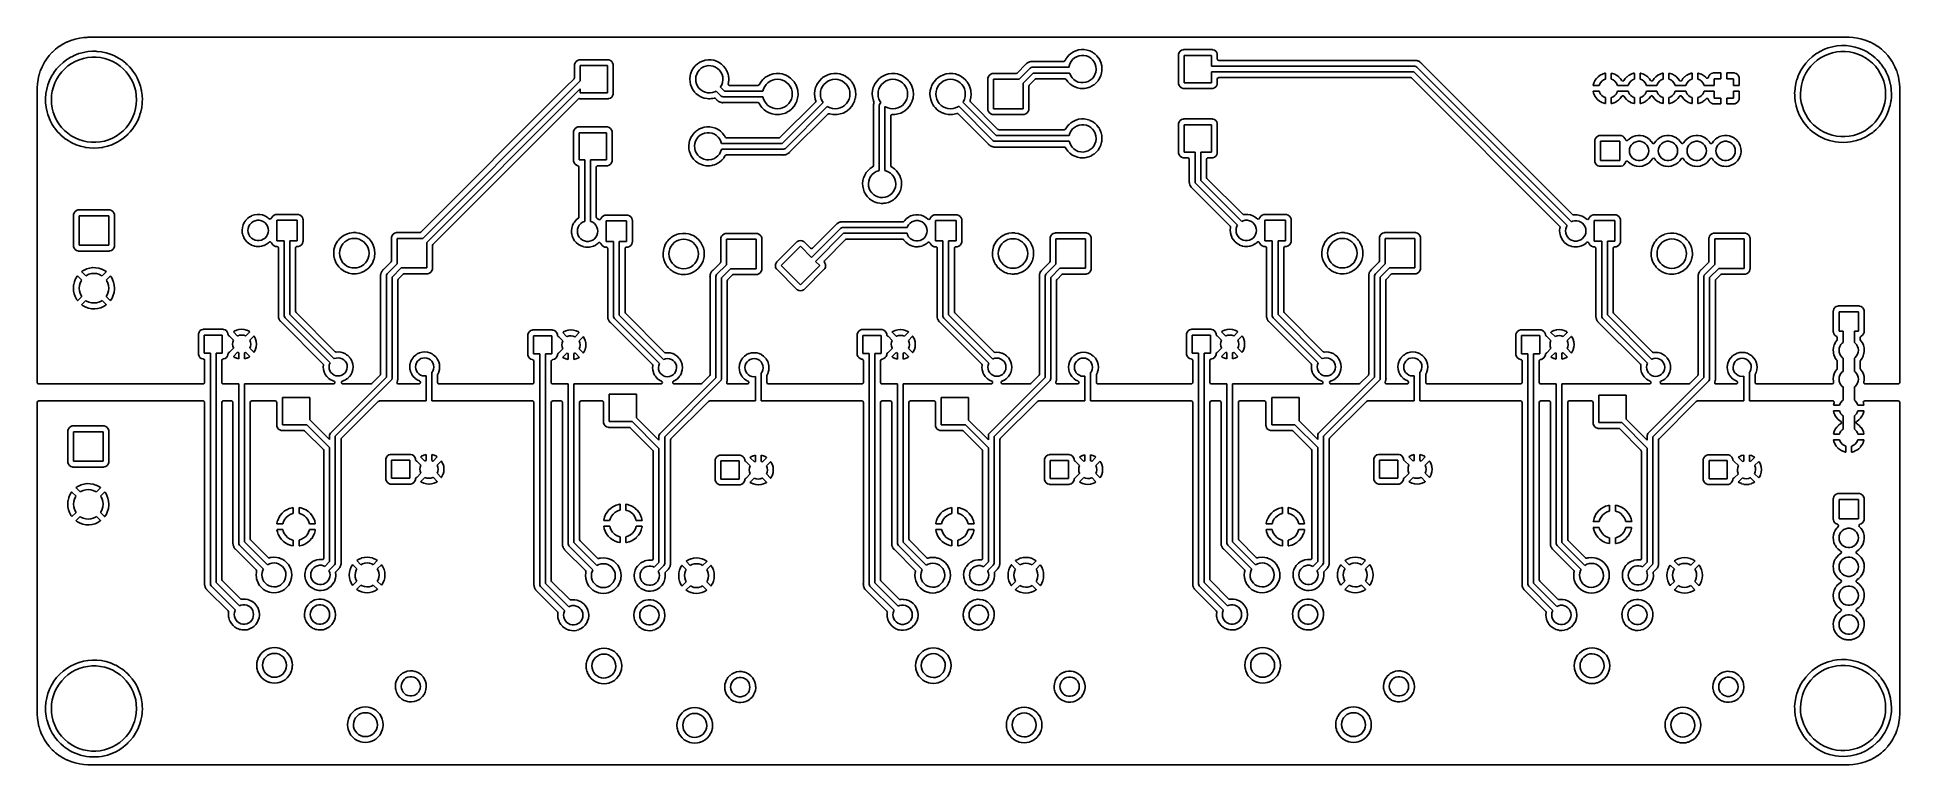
# Model space of a CAD drawing. Extents: x 1.59 to 8.05, y -5.89 to -3.37.
import ezdxf

# ---------------------------------------------------------------- set-up
doc = ezdxf.new("R2010")
doc.units = 0
doc.header["$MEASUREMENT"] = 0
doc.layers.add('BLACK', color=7, linetype='CONTINUOUS')

msp = doc.modelspace()

# ---------------------------------------------------------------- linework, layer by layer
at = {"layer": 'BLACK', "linetype": 'CONTINUOUS'}
for p, q in [((1.63639, -3.4294), (1.64646, -3.41841)), ((1.64646, -3.41841), (1.64676, -3.41811)), ((1.64676, -3.41811), (1.64744, -3.41748)), ((1.64744, -3.41748), (1.65782, -3.40798)), ((1.65782, -3.40798), (1.65815, -3.4077)), ((1.65815, -3.4077), (1.66375, -3.4034)), ((1.66375, -3.4034), (1.6641, -3.40314)), ((1.6641, -3.40314), (1.67004, -3.39857)), ((1.67004, -3.39857), (1.6704, -3.39832)), ((1.6704, -3.39832), (1.68305, -3.39027)), ((1.68305, -3.39027), (1.68342, -3.39005)), ((1.68342, -3.39005), (1.69672, -3.38313)), ((1.69672, -3.38313), (1.69711, -3.38294)), ((1.69711, -3.38294), (1.71097, -3.3772)), ((1.71097, -3.3772), (1.71137, -3.37706)), ((1.71137, -3.37706), (1.72567, -3.37255)), ((1.72567, -3.37255), (1.72609, -3.37244)), ((1.72609, -3.37244), (1.74073, -3.36919)), ((1.75461, -3.4189), (1.73958, -3.42301)), ((1.74073, -3.36919), (1.74116, -3.36912)), ((1.74116, -3.36912), (1.75603, -3.36716)), ((1.75472, -3.41887), (1.75461, -3.4189)), ((1.75461, -3.4189), (1.75461, -3.4189)), ((1.7703, -3.41615), (1.75472, -3.41887)), ((1.75603, -3.36716), (1.75646, -3.36712)), ((1.75646, -3.36712), (1.76698, -3.36666)), ((1.76698, -3.36666), (1.76994, -3.36653)), ((1.76994, -3.36653), (1.77092, -3.36659)), ((1.77082, -3.41611), (1.7703, -3.41615)), ((1.78595, -3.41492), (1.77082, -3.41611)), ((1.77092, -3.36659), (1.77141, -3.36666)), ((1.77141, -3.36666), (1.77265, -3.3665)), ((1.77265, -3.3665), (1.77329, -3.36646)), ((1.77329, -3.36646), (7.87207, -3.36646)), ((1.78607, -3.41491), (1.78595, -3.41492)), ((1.78595, -3.41492), (1.78595, -3.41492)), ((1.79734, -3.41509), (1.78607, -3.41491)), ((1.80176, -3.41516), (1.79734, -3.41509)), ((1.80188, -3.41516), (1.80176, -3.41516)), ((1.80176, -3.41516), (1.80176, -3.41516)), ((1.8176, -3.4169), (1.80188, -3.41516)), ((1.81771, -3.41692), (1.8176, -3.4169)), ((1.83297, -3.42008), (1.81771, -3.41692)), ((1.81771, -3.41692), (1.81771, -3.41692)), ((1.83308, -3.4201), (1.83297, -3.42008)), ((1.83297, -3.42008), (1.83297, -3.42008)), ((1.83319, -3.42014), (1.83308, -3.4201)), ((1.84808, -3.42472), (1.83319, -3.42014)), ((1.83319, -3.42014), (1.83319, -3.42014)), ((5.18525, -3.41748), (5.1772, -3.42276)), ((5.18541, -3.41738), (5.18525, -3.41748)), ((5.19449, -3.4132), (5.18541, -3.41738)), ((5.20409, -3.4104), (5.19449, -3.4132)), ((5.21399, -3.40905), (5.20409, -3.4104)), ((5.21418, -3.40905), (5.21399, -3.40905)), ((5.21899, -3.40912), (5.21418, -3.40905)), ((5.21418, -3.40905), (5.21418, -3.40905)), ((5.22399, -3.40918), (5.21899, -3.40912)), ((5.22417, -3.40921), (5.22399, -3.40918)), ((5.23368, -3.41076), (5.22417, -3.40921)), ((5.22417, -3.40921), (5.22417, -3.40921)), ((5.23386, -3.41079), (5.23368, -3.41076)), ((5.24338, -3.41384), (5.23386, -3.41079)), ((5.24354, -3.41392), (5.24338, -3.41384)), ((5.25218, -3.41818), (5.24354, -3.41392)), ((5.24354, -3.41392), (5.24354, -3.41392)), ((5.25234, -3.41826), (5.25218, -3.41818)), ((5.25218, -3.41818), (5.25218, -3.41818)), ((5.2525, -3.41836), (5.25234, -3.41826)), ((5.25497, -3.42008), (5.2525, -3.41836)), ((5.2525, -3.41836), (5.2525, -3.41836)), ((5.26056, -3.42396), (5.25497, -3.42008)), ((5.55313, -3.41942), (5.55111, -3.42479)), ((5.55656, -3.41483), (5.55313, -3.41942)), ((5.56115, -3.41139), (5.55656, -3.41483)), ((5.56652, -3.40938), (5.56115, -3.41139)), ((5.56897, -3.40911), (5.56652, -3.40938)), ((5.66725, -3.40911), (5.56897, -3.40911)), ((5.6697, -3.40938), (5.66725, -3.40911)), ((5.67507, -3.41139), (5.6697, -3.40938)), ((5.67966, -3.41483), (5.67507, -3.41139)), ((5.6831, -3.41942), (5.67966, -3.41483)), ((5.68511, -3.42479), (5.6831, -3.41942)), ((7.7691, -3.41858), (7.75999, -3.42417)), ((7.77337, -3.41597), (7.7691, -3.41858)), ((7.77347, -3.41591), (7.77337, -3.41597)), ((7.77337, -3.41597), (7.77337, -3.41597)), ((7.77496, -3.41517), (7.77347, -3.41591)), ((7.78757, -3.409), (7.77496, -3.41517)), ((7.78767, -3.40895), (7.78757, -3.409)), ((7.78757, -3.409), (7.78757, -3.409)), ((7.79024, -3.40798), (7.78767, -3.40895)), ((7.80235, -3.4034), (7.79024, -3.40798)), ((7.80246, -3.40336), (7.80235, -3.4034)), ((7.80235, -3.4034), (7.80235, -3.4034)), ((7.80258, -3.40333), (7.80246, -3.40336)), ((7.8176, -3.39922), (7.80258, -3.40333)), ((7.80258, -3.40333), (7.80258, -3.40333)), ((7.80335, -3.42444), (7.81761, -3.41999)), ((7.81772, -3.39919), (7.8176, -3.39922)), ((7.8176, -3.39922), (7.8176, -3.39922)), ((7.81761, -3.41999), (7.83225, -3.41701)), ((7.83329, -3.39647), (7.81772, -3.39919)), ((7.83225, -3.41701), (7.84712, -3.41553)), ((7.83381, -3.39643), (7.83329, -3.39647)), ((7.84894, -3.39524), (7.83381, -3.39643)), ((7.84712, -3.41553), (7.86206, -3.41556)), ((7.84906, -3.39523), (7.84894, -3.39524)), ((7.84894, -3.39524), (7.84894, -3.39524)), ((7.86033, -3.3954), (7.84906, -3.39523)), ((7.86475, -3.39547), (7.86033, -3.3954)), ((7.86206, -3.41556), (7.87692, -3.41709)), ((7.86487, -3.39548), (7.86475, -3.39547)), ((7.86475, -3.39547), (7.86475, -3.39547)), ((7.88059, -3.39721), (7.86487, -3.39548)), ((7.87207, -3.36646), (7.87284, -3.36652)), ((7.87284, -3.36652), (7.87342, -3.36661)), ((7.87342, -3.36661), (7.87342, -3.36661)), ((7.87342, -3.36661), (7.87377, -3.36666)), ((7.87377, -3.36666), (7.87457, -3.36656)), ((7.87457, -3.36656), (7.87543, -3.36652)), ((7.87543, -3.36652), (7.88921, -3.36712)), ((7.87692, -3.41709), (7.89155, -3.42012)), ((7.8807, -3.39723), (7.88059, -3.39721)), ((7.89596, -3.40039), (7.8807, -3.39723)), ((7.8807, -3.39723), (7.8807, -3.39723)), ((7.88921, -3.36712), (7.88964, -3.36716)), ((7.88964, -3.36716), (7.90451, -3.36912)), ((7.89155, -3.42012), (7.90579, -3.42461)), ((7.89607, -3.40042), (7.89596, -3.40039)), ((7.89596, -3.40039), (7.89596, -3.40039)), ((7.91119, -3.40507), (7.89607, -3.40042)), ((7.90451, -3.36912), (7.90494, -3.36919)), ((7.90494, -3.36919), (7.91958, -3.37244)), ((7.9258, -3.41112), (7.91119, -3.40507)), ((7.91958, -3.37244), (7.91999, -3.37255)), ((7.91999, -3.37255), (7.9343, -3.37706)), ((7.93977, -3.41852), (7.9258, -3.41112)), ((7.9343, -3.37706), (7.9347, -3.3772)), ((7.9347, -3.3772), (7.94856, -3.38294)), ((7.93987, -3.41858), (7.93977, -3.41852)), ((7.94979, -3.4251), (7.93987, -3.41858)), ((7.93987, -3.41858), (7.93987, -3.41858)), ((7.94856, -3.38294), (7.94895, -3.38313)), ((7.94895, -3.38313), (7.96225, -3.39005)), ((7.96225, -3.39005), (7.96262, -3.39027)), ((7.96262, -3.39027), (7.97527, -3.39832)), ((7.97527, -3.39832), (7.97562, -3.39857)), ((7.97562, -3.39857), (7.98157, -3.40314)), ((7.98157, -3.40314), (7.98192, -3.4034)), ((7.98192, -3.4034), (7.98752, -3.4077)), ((7.98752, -3.4077), (7.98785, -3.40798)), ((7.98785, -3.40798), (7.99823, -3.41748)), ((7.99823, -3.41748), (7.99891, -3.41811)), ((7.99891, -3.41811), (7.99921, -3.41841)), ((7.99921, -3.41841), (8.00928, -3.4294)), ((1.60106, -3.49679), (1.6054, -3.48303)), ((1.6054, -3.48303), (1.60555, -3.48262)), ((1.60555, -3.48262), (1.60607, -3.48136)), ((1.60607, -3.48136), (1.61129, -3.46877)), ((1.61129, -3.46877), (1.61147, -3.46838)), ((1.61147, -3.46838), (1.6184, -3.45507)), ((1.6184, -3.45507), (1.61861, -3.4547)), ((1.61861, -3.4547), (1.61919, -3.4538)), ((1.61919, -3.4538), (1.62202, -3.44935)), ((1.62202, -3.44935), (1.62667, -3.44205)), ((1.62667, -3.44205), (1.62692, -3.4417)), ((1.62692, -3.4417), (1.63605, -3.4298)), ((1.63605, -3.4298), (1.63632, -3.42947)), ((1.63632, -3.42947), (1.63639, -3.4294)), ((1.66201, -3.47569), (1.65252, -3.48833)), ((1.67265, -3.46399), (1.66201, -3.47569)), ((1.6704, -3.498), (1.67958, -3.48621)), ((1.68435, -3.45335), (1.67265, -3.46399)), ((1.67958, -3.48621), (1.6899, -3.47541)), ((1.69699, -3.44385), (1.68435, -3.45335)), ((1.6899, -3.47541), (1.70126, -3.46571)), ((1.70521, -3.43882), (1.69699, -3.44385)), ((1.70126, -3.46571), (1.71354, -3.4572)), ((1.71038, -3.43565), (1.70521, -3.43882)), ((1.71048, -3.43559), (1.71038, -3.43565)), ((1.71038, -3.43565), (1.71038, -3.43565)), ((1.71425, -3.43374), (1.71048, -3.43559)), ((1.71354, -3.4572), (1.72662, -3.44998)), ((1.72457, -3.42869), (1.71425, -3.43374)), ((1.72468, -3.42863), (1.72457, -3.42869)), ((1.72457, -3.42869), (1.72457, -3.42869)), ((1.72479, -3.42859), (1.72468, -3.42863)), ((1.73936, -3.42309), (1.72479, -3.42859)), ((1.72662, -3.44998), (1.74036, -3.44412)), ((1.73947, -3.42304), (1.73936, -3.42309)), ((1.73936, -3.42309), (1.73936, -3.42309)), ((1.73958, -3.42301), (1.73947, -3.42304)), ((1.73958, -3.42301), (1.73958, -3.42301)), ((1.74036, -3.44412), (1.75462, -3.43968)), ((1.75462, -3.43968), (1.76926, -3.4367)), ((1.76926, -3.4367), (1.78413, -3.43522)), ((1.78413, -3.43522), (1.79907, -3.43524)), ((1.79907, -3.43524), (1.81393, -3.43678)), ((1.81393, -3.43678), (1.82855, -3.43981)), ((1.82855, -3.43981), (1.8428, -3.4443)), ((1.8428, -3.4443), (1.85652, -3.45021)), ((1.84819, -3.42475), (1.84808, -3.42472)), ((1.8628, -3.4308), (1.84819, -3.42475)), ((1.85652, -3.45021), (1.86957, -3.45747)), ((1.87678, -3.4382), (1.8628, -3.4308)), ((1.86957, -3.45747), (1.88183, -3.46602)), ((1.87688, -3.43827), (1.87678, -3.4382)), ((1.88894, -3.44619), (1.87688, -3.43827)), ((1.87688, -3.43827), (1.87688, -3.43827)), ((1.88183, -3.46602), (1.89315, -3.47576)), ((1.89, -3.44689), (1.88894, -3.44619)), ((1.89559, -3.45136), (1.89, -3.44689)), ((1.89315, -3.47576), (1.90344, -3.4866)), ((1.90208, -3.45656), (1.89559, -3.45136)), ((1.90234, -3.45677), (1.90208, -3.45656)), ((1.90242, -3.45685), (1.90234, -3.45677)), ((1.90622, -3.46053), (1.90242, -3.45685)), ((1.90242, -3.45685), (1.90242, -3.45685)), ((1.91369, -3.46778), (1.90622, -3.46053)), ((1.91454, -3.46877), (1.91369, -3.46778)), ((1.92115, -3.4765), (1.91454, -3.46877)), ((1.92396, -3.4798), (1.92115, -3.4765)), ((1.93306, -3.49274), (1.92396, -3.4798)), ((3.45741, -3.46022), (3.45715, -3.46267)), ((3.45715, -3.46267), (3.45715, -3.50644)), ((3.45942, -3.45485), (3.45741, -3.46022)), ((3.46286, -3.45027), (3.45942, -3.45485)), ((3.46745, -3.44683), (3.46286, -3.45027)), ((3.47282, -3.44481), (3.46745, -3.44683)), ((3.47527, -3.44455), (3.47282, -3.44481)), ((3.57355, -3.44455), (3.47527, -3.44455)), ((3.47717, -3.51679), (3.47717, -3.46457)), ((3.47717, -3.46457), (3.57165, -3.46457)), ((3.57165, -3.46457), (3.57165, -3.55906)), ((3.576, -3.44481), (3.57355, -3.44455)), ((3.58137, -3.44683), (3.576, -3.44481)), ((3.58596, -3.45027), (3.58137, -3.44683)), ((3.58939, -3.45485), (3.58596, -3.45027)), ((3.59141, -3.46022), (3.58939, -3.45485)), ((3.59167, -3.46267), (3.59141, -3.46022)), ((3.59167, -3.56095), (3.59167, -3.46267)), ((3.86424, -3.48136), (3.86052, -3.49022)), ((3.86431, -3.48119), (3.86424, -3.48136)), ((3.86424, -3.48136), (3.86424, -3.48136)), ((3.8695, -3.47264), (3.86431, -3.48119)), ((3.87589, -3.46495), (3.8695, -3.47264)), ((3.88335, -3.4583), (3.87589, -3.46495)), ((3.88076, -3.49373), (3.88479, -3.48608)), ((3.8835, -3.4582), (3.88335, -3.4583)), ((3.89053, -3.45359), (3.8835, -3.4582)), ((3.8835, -3.4582), (3.8835, -3.4582)), ((3.88479, -3.48608), (3.89014, -3.47929)), ((3.89014, -3.47929), (3.89664, -3.47359)), ((3.89171, -3.45282), (3.89053, -3.45359)), ((3.90079, -3.44863), (3.89171, -3.45282)), ((3.89664, -3.47359), (3.90407, -3.46917)), ((3.90804, -3.44652), (3.90079, -3.44863)), ((3.90407, -3.46917), (3.91218, -3.46618)), ((3.91021, -3.44588), (3.90804, -3.44652)), ((3.91039, -3.44583), (3.91021, -3.44588)), ((3.91021, -3.44588), (3.91021, -3.44588)), ((3.92029, -3.44448), (3.91039, -3.44583)), ((3.91218, -3.46618), (3.9207, -3.46471)), ((3.92048, -3.44449), (3.92029, -3.44448)), ((3.92529, -3.44455), (3.92048, -3.44449)), ((3.92048, -3.44449), (3.92048, -3.44449)), ((3.9207, -3.46471), (3.92935, -3.46483)), ((3.93029, -3.44462), (3.92529, -3.44455)), ((3.92935, -3.46483), (3.93783, -3.46651)), ((3.93047, -3.44464), (3.93029, -3.44462)), ((3.93997, -3.44619), (3.93047, -3.44464)), ((3.93047, -3.44464), (3.93047, -3.44464)), ((3.93783, -3.46651), (3.94586, -3.46972)), ((3.94016, -3.44622), (3.93997, -3.44619)), ((3.94968, -3.44927), (3.94016, -3.44622)), ((3.94586, -3.46972), (3.95317, -3.47433)), ((3.94984, -3.44935), (3.94968, -3.44927)), ((3.95848, -3.45361), (3.94984, -3.44935)), ((3.94984, -3.44935), (3.94984, -3.44935)), ((3.95317, -3.47433), (3.95952, -3.4802)), ((3.95864, -3.45369), (3.95848, -3.45361)), ((3.95848, -3.45361), (3.95848, -3.45361)), ((3.95879, -3.4538), (3.95864, -3.45369)), ((3.96324, -3.45688), (3.95879, -3.4538)), ((3.95879, -3.4538), (3.95879, -3.4538)), ((3.95952, -3.4802), (3.96469, -3.48713)), ((3.96686, -3.45939), (3.96324, -3.45688)), ((3.96699, -3.45952), (3.96686, -3.45939)), ((3.96773, -3.46021), (3.96699, -3.45952)), ((3.96699, -3.45952), (3.96699, -3.45952)), ((3.97414, -3.46624), (3.96773, -3.46021)), ((3.98033, -3.47409), (3.97414, -3.46624)), ((3.98042, -3.47425), (3.98033, -3.47409)), ((3.98448, -3.48136), (3.98042, -3.47425)), ((3.98042, -3.47425), (3.98042, -3.47425)), ((3.98529, -3.48277), (3.98448, -3.48136)), ((3.98536, -3.48294), (3.98529, -3.48277)), ((3.98883, -3.49186), (3.98536, -3.48294)), ((3.98536, -3.48294), (3.98536, -3.48294)), ((5.02183, -3.45956), (4.99105, -3.49034)), ((4.99789, -3.51181), (5.03635, -3.47336)), ((5.02192, -3.45946), (5.02183, -3.45956)), ((5.02382, -3.45746), (5.02192, -3.45946)), ((5.02402, -3.45725), (5.02382, -3.45746)), ((5.02382, -3.45746), (5.02382, -3.45746)), ((5.02426, -3.45709), (5.02402, -3.45725)), ((5.02439, -3.45699), (5.02426, -3.45709)), ((5.02451, -3.45688), (5.02439, -3.45699)), ((5.02467, -3.45674), (5.02451, -3.45688)), ((5.02451, -3.45688), (5.02451, -3.45688)), ((5.02451, -3.45688), (5.02451, -3.45688)), ((5.02484, -3.45659), (5.02467, -3.45674)), ((5.02467, -3.45674), (5.02467, -3.45674)), ((5.02503, -3.45648), (5.02484, -3.45659)), ((5.0265, -3.45558), (5.02503, -3.45648)), ((5.02503, -3.45648), (5.02503, -3.45648)), ((5.0273, -3.4551), (5.0265, -3.45558)), ((5.02744, -3.45501), (5.0273, -3.4551)), ((5.02984, -3.45343), (5.02744, -3.45501)), ((5.03012, -3.45333), (5.02984, -3.45343)), ((5.03033, -3.45323), (5.03012, -3.45333)), ((5.03055, -3.45313), (5.03033, -3.45323)), ((5.03079, -3.45298), (5.03055, -3.45313)), ((5.03107, -3.45289), (5.03079, -3.45298)), ((5.03353, -3.45209), (5.03107, -3.45289)), ((5.03107, -3.45289), (5.03107, -3.45289)), ((5.03369, -3.45204), (5.03353, -3.45209)), ((5.03639, -3.45106), (5.03369, -3.45204)), ((5.03635, -3.47336), (5.03954, -3.47122)), ((5.03635, -3.47336), (5.03635, -3.47336)), ((5.03668, -3.45102), (5.03639, -3.45106)), ((5.03691, -3.45097), (5.03668, -3.45102)), ((5.03714, -3.45092), (5.03691, -3.45097)), ((5.03742, -3.45083), (5.03714, -3.45092)), ((5.0377, -3.45081), (5.03742, -3.45083)), ((5.03934, -3.45068), (5.0377, -3.45081)), ((5.0377, -3.45081), (5.0377, -3.45081)), ((5.04028, -3.4506), (5.03934, -3.45068)), ((5.03954, -3.47122), (5.04331, -3.47047)), ((5.04045, -3.45058), (5.04028, -3.4506)), ((5.04142, -3.45047), (5.04045, -3.45058)), ((5.04156, -3.45045), (5.04142, -3.45047)), ((5.04142, -3.45047), (5.04142, -3.45047)), ((5.04188, -3.45045), (5.04156, -3.45045)), ((5.04228, -3.45044), (5.04188, -3.45045)), ((5.04407, -3.45029), (5.04228, -3.45044)), ((5.04331, -3.47047), (5.17143, -3.47047)), ((5.04436, -3.45027), (5.04407, -3.45029)), ((5.04407, -3.45029), (5.04407, -3.45029)), ((5.04519, -3.4504), (5.04436, -3.45027)), ((5.0452, -3.4504), (5.04519, -3.4504)), ((5.04595, -3.45045), (5.0452, -3.4504)), ((5.15274, -3.45045), (5.04595, -3.45045)), ((5.15555, -3.44958), (5.15274, -3.45045)), ((5.15732, -3.44741), (5.15555, -3.44958)), ((5.15735, -3.44734), (5.15732, -3.44741)), ((5.15801, -3.44576), (5.15735, -3.44734)), ((5.1586, -3.44478), (5.15801, -3.44576)), ((5.1615, -3.44001), (5.1586, -3.44478)), ((5.1632, -3.43721), (5.1615, -3.44001)), ((5.16959, -3.42952), (5.1632, -3.43721)), ((5.17705, -3.42286), (5.16959, -3.42952)), ((5.17143, -3.47047), (5.1719, -3.46656)), ((5.1719, -3.46656), (5.17446, -3.4583)), ((5.17446, -3.4583), (5.17849, -3.45065)), ((5.1772, -3.42276), (5.17705, -3.42286)), ((5.1772, -3.42276), (5.1772, -3.42276)), ((5.17849, -3.45065), (5.18384, -3.44386)), ((5.18384, -3.44386), (5.19034, -3.43816)), ((5.19034, -3.43816), (5.19777, -3.43374)), ((5.19777, -3.43374), (5.20588, -3.43074)), ((5.20588, -3.43074), (5.2144, -3.42928)), ((5.2144, -3.42928), (5.22305, -3.42939)), ((5.22305, -3.42939), (5.23153, -3.43108)), ((5.23153, -3.43108), (5.23956, -3.43428)), ((5.23956, -3.43428), (5.24687, -3.4389)), ((5.24687, -3.4389), (5.25322, -3.44477)), ((5.25322, -3.44477), (5.25839, -3.45169)), ((5.25839, -3.45169), (5.26222, -3.45945)), ((5.26069, -3.42408), (5.26056, -3.42396)), ((5.26177, -3.4251), (5.26069, -3.42408)), ((5.26069, -3.42408), (5.26069, -3.42408)), ((5.26784, -3.43081), (5.26177, -3.4251)), ((5.26222, -3.45945), (5.26456, -3.46777)), ((5.26529, -3.47885), (5.26405, -3.48741)), ((5.26456, -3.46777), (5.26535, -3.47638)), ((5.26535, -3.47638), (5.26529, -3.47885)), ((5.27403, -3.43866), (5.26784, -3.43081)), ((5.27412, -3.43882), (5.27403, -3.43866)), ((5.2787, -3.44683), (5.27412, -3.43882)), ((5.27412, -3.43882), (5.27412, -3.43882)), ((5.27899, -3.44734), (5.2787, -3.44683)), ((5.27906, -3.44751), (5.27899, -3.44734)), ((5.28254, -3.45648), (5.27906, -3.44751)), ((5.27906, -3.44751), (5.27906, -3.44751)), ((5.28262, -3.45666), (5.28254, -3.45648)), ((5.28269, -3.45699), (5.28262, -3.45666)), ((5.28452, -3.4651), (5.28269, -3.45699)), ((5.28421, -3.48983), (5.28517, -3.48224)), ((5.28482, -3.46641), (5.28452, -3.4651)), ((5.28484, -3.46659), (5.28482, -3.46641)), ((5.28538, -3.47395), (5.28484, -3.46659)), ((5.28484, -3.46659), (5.28484, -3.46659)), ((5.28517, -3.48224), (5.28545, -3.48003)), ((5.28556, -3.47638), (5.28538, -3.47395)), ((5.28545, -3.48003), (5.28547, -3.47991)), ((5.28545, -3.48003), (5.28545, -3.48003)), ((5.28547, -3.47991), (5.28556, -3.47638)), ((5.55111, -3.42479), (5.55085, -3.42724)), ((5.55085, -3.42724), (5.55085, -3.52552)), ((5.57087, -3.52362), (5.57087, -3.42913)), ((5.57087, -3.42913), (5.66535, -3.42913)), ((5.66535, -3.42913), (5.66535, -3.46654)), ((5.66535, -3.46654), (6.37008, -3.46654)), ((6.366, -3.48622), (5.66535, -3.48622)), ((5.66535, -3.48622), (5.66535, -3.52362)), ((5.68537, -3.42724), (5.68511, -3.42479)), ((5.68537, -3.44156), (5.68537, -3.42724)), ((5.68582, -3.44362), (5.68537, -3.44156)), ((5.68765, -3.44573), (5.68582, -3.44362)), ((5.69033, -3.44652), (5.68765, -3.44573)), ((6.36957, -3.44652), (5.69033, -3.44652)), ((6.89778, -4.018), (6.366, -3.48622)), ((6.3697, -3.44651), (6.36957, -3.44652)), ((6.37014, -3.4465), (6.3697, -3.44651)), ((6.37008, -3.46654), (6.37385, -3.46728)), ((6.37275, -3.44643), (6.37014, -3.4465)), ((6.37303, -3.44649), (6.37275, -3.44643)), ((6.3732, -3.4465), (6.37303, -3.44649)), ((6.37336, -3.44651), (6.3732, -3.4465)), ((6.37336, -3.44652), (6.37336, -3.44651)), ((6.37357, -3.44653), (6.37336, -3.44652)), ((6.37379, -3.44654), (6.37357, -3.44653)), ((6.37357, -3.44653), (6.37357, -3.44653)), ((6.37549, -3.44696), (6.37379, -3.44654)), ((6.37385, -3.46728), (6.37704, -3.46942)), ((6.37659, -3.44723), (6.37549, -3.44696)), ((6.37676, -3.44726), (6.37659, -3.44723)), ((6.37957, -3.44785), (6.37676, -3.44726)), ((6.37704, -3.46942), (6.91261, -4.00499)), ((6.37983, -3.44797), (6.37957, -3.44785)), ((6.38006, -3.44805), (6.37983, -3.44797)), ((6.38028, -3.44813), (6.38006, -3.44805)), ((6.38056, -3.4482), (6.38028, -3.44813)), ((6.38255, -3.44921), (6.38056, -3.4482)), ((6.38312, -3.44951), (6.38255, -3.44921)), ((6.38327, -3.44958), (6.38312, -3.44951)), ((6.38588, -3.4508), (6.38327, -3.44958)), ((6.3861, -3.45098), (6.38588, -3.4508)), ((6.38631, -3.4511), (6.3861, -3.45098)), ((6.3865, -3.45123), (6.38631, -3.4511)), ((6.38676, -3.45136), (6.3865, -3.45123)), ((6.38698, -3.45155), (6.38676, -3.45136)), ((6.38895, -3.45323), (6.38698, -3.45155)), ((6.38698, -3.45155), (6.38698, -3.45155)), ((6.38908, -3.45334), (6.38895, -3.45323)), ((6.3891, -3.45335), (6.38908, -3.45334)), ((6.38996, -3.45403), (6.3891, -3.45335)), ((6.39019, -3.45425), (6.38996, -3.45403)), ((6.39048, -3.45453), (6.39019, -3.45425)), ((6.39185, -3.45569), (6.39048, -3.45453)), ((6.39207, -3.45587), (6.39185, -3.45569)), ((6.39185, -3.45569), (6.39185, -3.45569)), ((6.39224, -3.45611), (6.39207, -3.45587)), ((6.39257, -3.45656), (6.39224, -3.45611)), ((6.39224, -3.45611), (6.39224, -3.45611)), ((6.39306, -3.45713), (6.39257, -3.45656)), ((6.9164, -3.98047), (6.39306, -3.45713)), ((7.70719, -3.48224), (7.70186, -3.49313)), ((7.70724, -3.48213), (7.70719, -3.48224)), ((7.70719, -3.48224), (7.70719, -3.48224)), ((7.71551, -3.46865), (7.70724, -3.48213)), ((7.725, -3.456), (7.71551, -3.46865)), ((7.73564, -3.44431), (7.725, -3.456)), ((7.72545, -3.49097), (7.73339, -3.47831)), ((7.73339, -3.47831), (7.74257, -3.46652)), ((7.74734, -3.43366), (7.73564, -3.44431)), ((7.74257, -3.46652), (7.75289, -3.45572)), ((7.75999, -3.42417), (7.74734, -3.43366)), ((7.75289, -3.45572), (7.76425, -3.44602)), ((7.76425, -3.44602), (7.77653, -3.43752)), ((7.77653, -3.43752), (7.78961, -3.4303)), ((7.78961, -3.4303), (7.80335, -3.42444)), ((7.90579, -3.42461), (7.91951, -3.43052)), ((7.91951, -3.43052), (7.93257, -3.43779)), ((7.93257, -3.43779), (7.94482, -3.44634)), ((7.94482, -3.44634), (7.95614, -3.45608)), ((7.95299, -3.4272), (7.94979, -3.4251)), ((7.96533, -3.43709), (7.95299, -3.4272)), ((7.95614, -3.45608), (7.96643, -3.46691)), ((7.96541, -3.43717), (7.96533, -3.43709)), ((7.97297, -3.44449), (7.96541, -3.43717)), ((7.96541, -3.43717), (7.96541, -3.43717)), ((7.96643, -3.46691), (7.97556, -3.47873)), ((7.97669, -3.44809), (7.97297, -3.44449)), ((7.97556, -3.47873), (7.98346, -3.49142)), ((7.97964, -3.45155), (7.97669, -3.44809)), ((7.9844, -3.45713), (7.97964, -3.45155)), ((7.98696, -3.46012), (7.9844, -3.45713)), ((7.99605, -3.47305), (7.98696, -3.46012)), ((7.9975, -3.4756), (7.99605, -3.47305)), ((8.00117, -3.48203), (7.9975, -3.4756)), ((8.00388, -3.48679), (8.00117, -3.48203)), ((8.00928, -3.4294), (8.00934, -3.42947)), ((8.00934, -3.42947), (8.00962, -3.4298)), ((8.00962, -3.4298), (8.01875, -3.4417)), ((8.01875, -3.4417), (8.019, -3.44205)), ((8.019, -3.44205), (8.02365, -3.44935)), ((8.02365, -3.44935), (8.02648, -3.4538)), ((8.02648, -3.4538), (8.02706, -3.4547)), ((8.02706, -3.4547), (8.02727, -3.45507)), ((8.02727, -3.45507), (8.0342, -3.46838)), ((8.0342, -3.46838), (8.03438, -3.46877)), ((8.03438, -3.46877), (8.03959, -3.48136)), ((8.03959, -3.48136), (8.04012, -3.48262)), ((8.04012, -3.48262), (8.04027, -3.48303)), ((8.04027, -3.48303), (8.04461, -3.49679)), ((1.5948, -3.5454), (1.59487, -3.54458)), ((1.5948, -4.56197), (1.5948, -3.5454)), ((1.59487, -3.54174), (1.59489, -3.54136)), ((1.59492, -3.54266), (1.59487, -3.54174)), ((1.59487, -3.54458), (1.59497, -3.54399)), ((1.59489, -3.54136), (1.59547, -3.52811)), ((1.59501, -3.54331), (1.59492, -3.54266)), ((1.59497, -3.54399), (1.595, -3.5438)), ((1.595, -3.5438), (1.59501, -3.54331)), ((1.59547, -3.52811), (1.5955, -3.52768)), ((1.5955, -3.52768), (1.59746, -3.51281)), ((1.59746, -3.51281), (1.59754, -3.51239)), ((1.59754, -3.51239), (1.60078, -3.49775)), ((1.60078, -3.49775), (1.60089, -3.49733)), ((1.60089, -3.49733), (1.60106, -3.49679)), ((1.62753, -3.54606), (1.62481, -3.56164)), ((1.62756, -3.54595), (1.62753, -3.54606)), ((1.63168, -3.53092), (1.62756, -3.54595)), ((1.62756, -3.54595), (1.62756, -3.54595)), ((1.63171, -3.53081), (1.63168, -3.53092)), ((1.63168, -3.53092), (1.63168, -3.53092)), ((1.63175, -3.5307), (1.63171, -3.53081)), ((1.63725, -3.51613), (1.63175, -3.5307)), ((1.63175, -3.5307), (1.63175, -3.5307)), ((1.6373, -3.51602), (1.63725, -3.51613)), ((1.63725, -3.51613), (1.63725, -3.51613)), ((1.63784, -3.5149), (1.6373, -3.51602)), ((1.6442, -3.50192), (1.63784, -3.5149)), ((1.64425, -3.50182), (1.6442, -3.50192)), ((1.6442, -3.50192), (1.6442, -3.50192)), ((1.64451, -3.50139), (1.64425, -3.50182)), ((1.6506, -3.49146), (1.64451, -3.50139)), ((1.64682, -3.55249), (1.65061, -3.53804)), ((1.65252, -3.48833), (1.6506, -3.49146)), ((1.65061, -3.53804), (1.65584, -3.52404)), ((1.65584, -3.52404), (1.66246, -3.51065)), ((1.66246, -3.51065), (1.6704, -3.498)), ((1.90344, -3.4866), (1.91257, -3.49842)), ((1.91257, -3.49842), (1.92047, -3.5111)), ((1.92047, -3.5111), (1.92704, -3.52452)), ((1.92704, -3.52452), (1.93222, -3.53853)), ((1.93222, -3.53853), (1.93596, -3.55299)), ((1.93608, -3.49803), (1.93306, -3.49274)), ((1.94082, -3.50635), (1.93608, -3.49803)), ((1.94089, -3.50648), (1.94082, -3.50635)), ((1.9474, -3.52089), (1.94089, -3.50648)), ((1.95252, -3.53585), (1.9474, -3.52089)), ((1.95255, -3.53596), (1.95252, -3.53585)), ((1.95525, -3.5472), (1.95255, -3.53596)), ((1.95255, -3.53596), (1.95255, -3.53596)), ((1.95621, -3.55123), (1.95525, -3.5472)), ((3.42608, -3.53956), (2.92412, -4.04152)), ((3.47717, -3.54463), (2.94488, -4.07691)), ((3.45569, -3.50995), (3.42608, -3.53956)), ((3.42608, -3.53956), (3.42608, -3.53956)), ((3.43792, -3.55603), (3.47717, -3.51679)), ((3.45636, -3.50912), (3.45569, -3.50995)), ((3.45715, -3.50644), (3.45636, -3.50912)), ((3.47717, -3.55906), (3.47717, -3.54463)), ((3.85798, -3.5001), (3.85698, -3.51005)), ((3.85698, -3.51005), (3.85699, -3.51023)), ((3.85699, -3.51023), (3.85711, -3.51277)), ((3.85699, -3.51023), (3.85699, -3.51023)), ((3.85711, -3.51277), (3.85746, -3.52003)), ((3.85746, -3.52003), (3.8581, -3.52323)), ((3.85954, -3.49395), (3.85798, -3.5001)), ((3.8581, -3.52323), (3.85898, -3.52768)), ((3.85898, -3.52768), (3.85941, -3.52984)), ((3.85941, -3.52984), (3.85947, -3.53001)), ((3.85947, -3.53001), (3.85947, -3.53001)), ((3.85947, -3.53001), (3.86231, -3.53792)), ((3.8604, -3.49059), (3.85954, -3.49395)), ((3.86044, -3.49041), (3.8604, -3.49059)), ((3.8604, -3.49059), (3.8604, -3.49059)), ((3.86052, -3.49022), (3.86044, -3.49041)), ((3.86231, -3.53792), (3.86279, -3.53925)), ((3.86279, -3.53925), (3.86288, -3.53941)), ((3.86288, -3.53941), (3.86712, -3.54731)), ((3.86712, -3.54731), (3.86752, -3.54805)), ((3.86752, -3.54805), (3.86763, -3.5482)), ((3.86763, -3.5482), (3.86763, -3.5482)), ((3.86763, -3.5482), (3.87339, -3.55592)), ((3.87718, -3.51057), (3.8782, -3.50199)), ((3.87775, -3.5192), (3.87718, -3.51057)), ((3.87988, -3.52758), (3.87775, -3.5192)), ((3.8782, -3.50199), (3.88076, -3.49373)), ((3.88349, -3.53543), (3.87988, -3.52758)), ((3.88848, -3.54249), (3.88349, -3.53543)), ((3.89468, -3.54853), (3.88848, -3.54249)), ((3.90187, -3.55333), (3.89468, -3.54853)), ((3.96334, -3.53857), (3.96271, -3.53934)), ((3.96271, -3.53934), (3.97652, -3.55315)), ((3.96757, -3.53103), (3.96334, -3.53857)), ((3.96469, -3.48713), (3.96852, -3.49488)), ((3.97035, -3.52284), (3.96757, -3.53103)), ((3.96852, -3.49488), (3.97086, -3.5032)), ((3.97159, -3.51428), (3.97035, -3.52284)), ((3.97086, -3.5032), (3.97165, -3.51181)), ((3.97165, -3.51181), (3.97159, -3.51428)), ((3.98891, -3.49209), (3.98883, -3.49186)), ((3.98925, -3.49356), (3.98891, -3.49209)), ((3.99106, -3.50158), (3.98925, -3.49356)), ((3.98993, -3.52746), (3.99007, -3.52682)), ((3.99033, -3.53023), (3.98993, -3.52746)), ((3.99007, -3.52682), (3.99051, -3.52526)), ((3.99216, -3.53234), (3.99033, -3.53023)), ((3.99051, -3.52526), (3.99105, -3.521)), ((3.99105, -3.521), (3.99175, -3.51546)), ((3.99112, -3.50184), (3.99106, -3.50158)), ((3.99113, -3.50202), (3.99112, -3.50184)), ((3.99162, -3.5085), (3.99113, -3.50202)), ((3.99113, -3.50202), (3.99113, -3.50202)), ((3.99186, -3.51181), (3.99162, -3.5085)), ((3.99175, -3.51546), (3.99177, -3.51534)), ((3.99175, -3.51546), (3.99175, -3.51546)), ((3.99177, -3.51534), (3.99186, -3.51181)), ((3.99484, -3.53313), (3.99216, -3.53234)), ((4.09269, -3.53313), (3.99484, -3.53313)), ((4.09519, -3.53245), (4.09269, -3.53313)), ((4.09698, -3.53056), (4.09519, -3.53245)), ((4.09701, -3.53058), (4.09698, -3.53056)), ((4.1025, -3.52153), (4.09701, -3.53058)), ((4.10927, -3.51339), (4.1025, -3.52153)), ((4.11224, -3.51075), (4.10927, -3.51339)), ((4.11048, -3.55315), (4.11254, -3.54549)), ((4.11526, -3.50804), (4.11224, -3.51075)), ((4.11254, -3.54549), (4.11631, -3.5374)), ((4.11716, -3.50635), (4.11526, -3.50804)), ((4.11631, -3.5374), (4.12142, -3.53009)), ((4.11732, -3.50625), (4.11716, -3.50635)), ((4.12586, -3.50064), (4.11732, -3.50625)), ((4.11732, -3.50625), (4.11732, -3.50625)), ((4.12142, -3.53009), (4.12773, -3.52379)), ((4.12601, -3.50054), (4.12586, -3.50064)), ((4.13562, -3.49611), (4.12601, -3.50054)), ((4.12773, -3.52379), (4.13504, -3.51867)), ((4.13504, -3.51867), (4.14312, -3.5149)), ((4.14578, -3.49315), (4.13562, -3.49611)), ((4.14312, -3.5149), (4.15174, -3.51259)), ((4.15627, -3.49172), (4.14578, -3.49315)), ((4.15174, -3.51259), (4.16063, -3.51181)), ((4.15646, -3.49173), (4.15627, -3.49172)), ((4.16172, -3.4918), (4.15646, -3.49173)), ((4.15646, -3.49173), (4.15646, -3.49173)), ((4.16063, -3.51181), (4.16952, -3.51259)), ((4.16685, -3.49186), (4.16172, -3.4918)), ((4.16871, -3.49217), (4.16685, -3.49186)), ((4.17712, -3.49353), (4.16871, -3.49217)), ((4.16952, -3.51259), (4.17813, -3.5149)), ((4.1773, -3.49356), (4.17712, -3.49353)), ((4.17712, -3.49353), (4.17712, -3.49353)), ((4.18285, -3.49534), (4.1773, -3.49356)), ((4.17813, -3.5149), (4.18622, -3.51867)), ((4.18628, -3.49644), (4.18285, -3.49534)), ((4.18622, -3.51867), (4.19353, -3.52379)), ((4.18738, -3.49679), (4.18628, -3.49644)), ((4.18754, -3.49687), (4.18738, -3.49679)), ((4.1967, -3.50139), (4.18754, -3.49687)), ((4.18754, -3.49687), (4.18754, -3.49687)), ((4.19353, -3.52379), (4.19984, -3.53009)), ((4.19687, -3.50147), (4.1967, -3.50139)), ((4.19702, -3.50158), (4.19687, -3.50147)), ((4.19752, -3.50192), (4.19702, -3.50158)), ((4.19702, -3.50158), (4.19702, -3.50158)), ((4.20556, -3.5075), (4.19752, -3.50192)), ((4.19984, -3.53009), (4.20495, -3.5374)), ((4.20495, -3.5374), (4.20872, -3.54549)), ((4.21327, -3.51475), (4.20556, -3.5075)), ((4.20872, -3.54549), (4.21103, -3.5541)), ((4.21513, -3.51711), (4.21327, -3.51475)), ((4.21819, -3.521), (4.21513, -3.51711)), ((4.21982, -3.52307), (4.21819, -3.521)), ((4.22507, -3.53225), (4.21982, -3.52307)), ((4.22891, -3.54212), (4.22507, -3.53225)), ((4.22895, -3.5423), (4.22891, -3.54212)), ((4.23097, -3.55123), (4.22895, -3.5423)), ((4.22895, -3.5423), (4.22895, -3.5423)), ((4.29031, -3.55059), (4.28925, -3.56112)), ((4.29292, -3.54034), (4.29031, -3.55059)), ((4.29462, -3.53628), (4.29292, -3.54034)), ((4.29694, -3.53075), (4.29462, -3.53628)), ((4.29701, -3.53058), (4.29694, -3.53075)), ((4.29694, -3.53075), (4.29694, -3.53075)), ((4.29736, -3.53001), (4.29701, -3.53058)), ((4.30241, -3.52169), (4.29736, -3.53001)), ((4.3025, -3.52153), (4.30241, -3.52169)), ((4.30927, -3.51339), (4.3025, -3.52153)), ((4.31224, -3.51075), (4.30927, -3.51339)), ((4.31023, -3.5541), (4.31254, -3.54549)), ((4.31526, -3.50804), (4.31224, -3.51075)), ((4.31254, -3.54549), (4.31631, -3.5374)), ((4.31716, -3.50635), (4.31526, -3.50804)), ((4.31631, -3.5374), (4.32142, -3.53009)), ((4.31732, -3.50625), (4.31716, -3.50635)), ((4.32586, -3.50064), (4.31732, -3.50625)), ((4.31732, -3.50625), (4.31732, -3.50625)), ((4.32142, -3.53009), (4.32773, -3.52379)), ((4.32601, -3.50054), (4.32586, -3.50064)), ((4.33562, -3.49611), (4.32601, -3.50054)), ((4.32773, -3.52379), (4.33504, -3.51867)), ((4.33504, -3.51867), (4.34312, -3.5149)), ((4.34578, -3.49315), (4.33562, -3.49611)), ((4.34312, -3.5149), (4.35174, -3.51259)), ((4.35627, -3.49172), (4.34578, -3.49315)), ((4.35174, -3.51259), (4.36063, -3.51181)), ((4.35646, -3.49173), (4.35627, -3.49172)), ((4.36172, -3.4918), (4.35646, -3.49173)), ((4.35646, -3.49173), (4.35646, -3.49173)), ((4.36063, -3.51181), (4.36952, -3.51259)), ((4.36685, -3.49186), (4.36172, -3.4918)), ((4.36871, -3.49217), (4.36685, -3.49186)), ((4.37712, -3.49353), (4.36871, -3.49217)), ((4.36952, -3.51259), (4.37813, -3.5149)), ((4.3773, -3.49356), (4.37712, -3.49353)), ((4.37712, -3.49353), (4.37712, -3.49353)), ((4.38285, -3.49534), (4.3773, -3.49356)), ((4.37813, -3.5149), (4.38622, -3.51867)), ((4.38628, -3.49644), (4.38285, -3.49534)), ((4.38622, -3.51867), (4.39353, -3.52379)), ((4.38738, -3.49679), (4.38628, -3.49644)), ((4.38754, -3.49687), (4.38738, -3.49679)), ((4.3967, -3.50139), (4.38754, -3.49687)), ((4.38754, -3.49687), (4.38754, -3.49687)), ((4.39353, -3.52379), (4.39984, -3.53009)), ((4.39687, -3.50147), (4.3967, -3.50139)), ((4.39702, -3.50158), (4.39687, -3.50147)), ((4.39752, -3.50192), (4.39702, -3.50158)), ((4.39702, -3.50158), (4.39702, -3.50158)), ((4.40556, -3.5075), (4.39752, -3.50192)), ((4.39984, -3.53009), (4.40495, -3.5374)), ((4.40495, -3.5374), (4.40872, -3.54549)), ((4.41327, -3.51475), (4.40556, -3.5075)), ((4.40872, -3.54549), (4.41103, -3.5541)), ((4.41513, -3.51711), (4.41327, -3.51475)), ((4.41819, -3.521), (4.41513, -3.51711)), ((4.41982, -3.52307), (4.41819, -3.521)), ((4.42507, -3.53225), (4.41982, -3.52307)), ((4.42891, -3.54212), (4.42507, -3.53225)), ((4.42895, -3.5423), (4.42891, -3.54212)), ((4.43097, -3.55123), (4.42895, -3.5423)), ((4.42895, -3.5423), (4.42895, -3.5423)), ((4.49031, -3.55059), (4.48925, -3.56112)), ((4.49292, -3.54034), (4.49031, -3.55059)), ((4.49462, -3.53628), (4.49292, -3.54034)), ((4.49694, -3.53075), (4.49462, -3.53628)), ((4.49701, -3.53058), (4.49694, -3.53075)), ((4.49694, -3.53075), (4.49694, -3.53075)), ((4.49736, -3.53001), (4.49701, -3.53058)), ((4.50241, -3.52169), (4.49736, -3.53001)), ((4.5025, -3.52153), (4.50241, -3.52169)), ((4.50927, -3.51339), (4.5025, -3.52153)), ((4.51224, -3.51075), (4.50927, -3.51339)), ((4.51023, -3.5541), (4.51254, -3.54549)), ((4.51526, -3.50804), (4.51224, -3.51075)), ((4.51254, -3.54549), (4.51631, -3.5374)), ((4.51716, -3.50635), (4.51526, -3.50804)), ((4.51631, -3.5374), (4.52142, -3.53009)), ((4.51732, -3.50625), (4.51716, -3.50635)), ((4.52586, -3.50064), (4.51732, -3.50625)), ((4.51732, -3.50625), (4.51732, -3.50625)), ((4.52142, -3.53009), (4.52773, -3.52379)), ((4.52601, -3.50054), (4.52586, -3.50064)), ((4.53562, -3.49611), (4.52601, -3.50054)), ((4.52773, -3.52379), (4.53504, -3.51867)), ((4.53504, -3.51867), (4.54312, -3.5149)), ((4.54578, -3.49315), (4.53562, -3.49611)), ((4.54312, -3.5149), (4.55174, -3.51259)), ((4.55627, -3.49172), (4.54578, -3.49315)), ((4.55174, -3.51259), (4.56063, -3.51181)), ((4.55646, -3.49173), (4.55627, -3.49172)), ((4.56172, -3.4918), (4.55646, -3.49173)), ((4.55646, -3.49173), (4.55646, -3.49173)), ((4.56063, -3.51181), (4.56952, -3.51259)), ((4.56685, -3.49186), (4.56172, -3.4918)), ((4.56871, -3.49217), (4.56685, -3.49186)), ((4.57712, -3.49353), (4.56871, -3.49217)), ((4.56952, -3.51259), (4.57813, -3.5149)), ((4.5773, -3.49356), (4.57712, -3.49353)), ((4.57712, -3.49353), (4.57712, -3.49353)), ((4.58285, -3.49534), (4.5773, -3.49356)), ((4.57813, -3.5149), (4.58622, -3.51867)), ((4.58628, -3.49644), (4.58285, -3.49534)), ((4.58622, -3.51867), (4.59353, -3.52379)), ((4.58738, -3.49679), (4.58628, -3.49644)), ((4.58754, -3.49687), (4.58738, -3.49679)), ((4.5967, -3.50139), (4.58754, -3.49687)), ((4.58754, -3.49687), (4.58754, -3.49687)), ((4.59353, -3.52379), (4.59984, -3.53009)), ((4.59687, -3.50147), (4.5967, -3.50139)), ((4.59702, -3.50158), (4.59687, -3.50147)), ((4.59752, -3.50192), (4.59702, -3.50158)), ((4.59702, -3.50158), (4.59702, -3.50158)), ((4.60556, -3.5075), (4.59752, -3.50192)), ((4.59984, -3.53009), (4.60495, -3.5374)), ((4.60495, -3.5374), (4.60872, -3.54549)), ((4.61327, -3.51475), (4.60556, -3.5075)), ((4.60872, -3.54549), (4.61103, -3.5541)), ((4.61513, -3.51711), (4.61327, -3.51475)), ((4.61819, -3.521), (4.61513, -3.51711)), ((4.61982, -3.52307), (4.61819, -3.521)), ((4.62507, -3.53225), (4.61982, -3.52307)), ((4.62891, -3.54212), (4.62507, -3.53225)), ((4.62895, -3.5423), (4.62891, -3.54212)), ((4.63097, -3.55123), (4.62895, -3.5423)), ((4.62895, -3.5423), (4.62895, -3.5423)), ((4.69031, -3.55059), (4.68925, -3.56112)), ((4.69292, -3.54034), (4.69031, -3.55059)), ((4.69462, -3.53628), (4.69292, -3.54034)), ((4.69694, -3.53075), (4.69462, -3.53628)), ((4.69701, -3.53058), (4.69694, -3.53075)), ((4.69694, -3.53075), (4.69694, -3.53075)), ((4.69736, -3.53001), (4.69701, -3.53058)), ((4.70241, -3.52169), (4.69736, -3.53001)), ((4.7025, -3.52153), (4.70241, -3.52169)), ((4.70927, -3.51339), (4.7025, -3.52153)), ((4.71224, -3.51075), (4.70927, -3.51339)), ((4.71023, -3.5541), (4.71254, -3.54549)), ((4.71526, -3.50804), (4.71224, -3.51075)), ((4.71254, -3.54549), (4.71631, -3.5374)), ((4.71716, -3.50635), (4.71526, -3.50804)), ((4.71631, -3.5374), (4.72142, -3.53009)), ((4.71732, -3.50625), (4.71716, -3.50635)), ((4.72586, -3.50064), (4.71732, -3.50625)), ((4.71732, -3.50625), (4.71732, -3.50625)), ((4.72142, -3.53009), (4.72773, -3.52379)), ((4.72601, -3.50054), (4.72586, -3.50064)), ((4.73562, -3.49611), (4.72601, -3.50054)), ((4.72773, -3.52379), (4.73504, -3.51867)), ((4.73504, -3.51867), (4.74312, -3.5149)), ((4.74578, -3.49315), (4.73562, -3.49611)), ((4.74312, -3.5149), (4.75174, -3.51259)), ((4.75627, -3.49172), (4.74578, -3.49315)), ((4.75174, -3.51259), (4.76063, -3.51181)), ((4.75646, -3.49173), (4.75627, -3.49172)), ((4.76172, -3.4918), (4.75646, -3.49173)), ((4.75646, -3.49173), (4.75646, -3.49173)), ((4.76063, -3.51181), (4.76952, -3.51259)), ((4.76685, -3.49186), (4.76172, -3.4918)), ((4.76871, -3.49217), (4.76685, -3.49186)), ((4.77712, -3.49353), (4.76871, -3.49217)), ((4.76952, -3.51259), (4.77813, -3.5149)), ((4.7773, -3.49356), (4.77712, -3.49353)), ((4.77712, -3.49353), (4.77712, -3.49353)), ((4.78285, -3.49534), (4.7773, -3.49356)), ((4.77813, -3.5149), (4.78622, -3.51867)), ((4.78628, -3.49644), (4.78285, -3.49534)), ((4.78622, -3.51867), (4.79353, -3.52379)), ((4.78738, -3.49679), (4.78628, -3.49644)), ((4.78754, -3.49687), (4.78738, -3.49679)), ((4.7967, -3.50139), (4.78754, -3.49687)), ((4.78754, -3.49687), (4.78754, -3.49687)), ((4.79353, -3.52379), (4.79984, -3.53009)), ((4.79687, -3.50147), (4.7967, -3.50139)), ((4.79702, -3.50158), (4.79687, -3.50147)), ((4.79752, -3.50192), (4.79702, -3.50158)), ((4.79702, -3.50158), (4.79702, -3.50158)), ((4.80556, -3.5075), (4.79752, -3.50192)), ((4.79984, -3.53009), (4.80495, -3.5374)), ((4.80495, -3.5374), (4.80872, -3.54549)), ((4.81327, -3.51475), (4.80556, -3.5075)), ((4.80872, -3.54549), (4.81103, -3.5541)), ((4.81513, -3.51711), (4.81327, -3.51475)), ((4.81819, -3.521), (4.81513, -3.51711)), ((4.81982, -3.52307), (4.81819, -3.521)), ((4.82507, -3.53225), (4.81982, -3.52307)), ((4.82891, -3.54212), (4.82507, -3.53225)), ((4.82895, -3.5423), (4.82891, -3.54212)), ((4.83097, -3.55123), (4.82895, -3.5423)), ((4.82895, -3.5423), (4.82895, -3.5423)), ((4.8897, -3.50747), (4.88943, -3.50992)), ((4.88943, -3.50992), (4.88943, -3.61607)), ((4.89171, -3.5021), (4.8897, -3.50747)), ((4.89515, -3.49751), (4.89171, -3.5021)), ((4.89974, -3.49407), (4.89515, -3.49751)), ((4.90511, -3.49206), (4.89974, -3.49407)), ((4.90755, -3.49179), (4.90511, -3.49206)), ((4.98754, -3.49179), (4.90755, -3.49179)), ((4.90945, -3.61417), (4.90945, -3.51181)), ((4.90945, -3.51181), (4.99789, -3.51181)), ((4.9886, -3.49168), (4.98754, -3.49179)), ((4.99105, -3.49034), (4.9886, -3.49168)), ((5.04738, -3.49016), (5.01181, -3.52573)), ((5.01181, -3.52573), (5.01181, -3.61417)), ((5.03183, -3.53608), (5.03262, -3.5334)), ((5.03183, -3.61607), (5.03183, -3.53608)), ((5.03262, -3.5334), (5.03328, -3.53257)), ((5.03328, -3.53257), (5.05422, -3.51163)), ((5.17307, -3.49016), (5.04738, -3.49016)), ((5.05422, -3.51163), (5.05668, -3.51029)), ((5.05668, -3.51029), (5.05773, -3.51018)), ((5.05773, -3.51018), (5.15696, -3.51018)), ((5.15696, -3.51018), (5.15964, -3.51096)), ((5.15964, -3.51096), (5.16114, -3.51247)), ((5.16114, -3.51247), (5.16122, -3.51262)), ((5.16122, -3.51262), (5.16133, -3.51277)), ((5.16133, -3.51277), (5.16709, -3.52048)), ((5.16709, -3.52048), (5.16709, -3.52048)), ((5.16709, -3.52048), (5.1672, -3.52063)), ((5.1672, -3.52063), (5.16733, -3.52076)), ((5.16733, -3.52076), (5.16733, -3.52076)), ((5.16733, -3.52076), (5.1741, -3.52746)), ((5.17358, -3.49215), (5.17307, -3.49016)), ((5.1772, -3.5), (5.17358, -3.49215)), ((5.1741, -3.52746), (5.1743, -3.52767)), ((5.1743, -3.52767), (5.17445, -3.52778)), ((5.17445, -3.52778), (5.17445, -3.52778)), ((5.17445, -3.52778), (5.18127, -3.53277)), ((5.18219, -3.50706), (5.1772, -3.5)), ((5.18127, -3.53277), (5.18237, -3.53358)), ((5.18838, -3.51309), (5.18219, -3.50706)), ((5.18237, -3.53358), (5.18253, -3.53367)), ((5.18253, -3.53367), (5.18253, -3.53367)), ((5.18253, -3.53367), (5.18718, -3.53611)), ((5.18718, -3.53611), (5.19121, -3.53824)), ((5.19557, -3.5179), (5.18838, -3.51309)), ((5.19121, -3.53824), (5.195, -3.53956)), ((5.195, -3.53956), (5.19674, -3.54017)), ((5.20351, -3.52131), (5.19557, -3.5179)), ((5.19674, -3.54017), (5.20065, -3.54153)), ((5.20065, -3.54153), (5.21047, -3.5434)), ((5.21194, -3.52322), (5.20351, -3.52131)), ((5.21047, -3.5434), (5.21522, -3.54358)), ((5.22058, -3.52356), (5.21194, -3.52322)), ((5.21522, -3.54358), (5.22028, -3.54378)), ((5.22028, -3.54378), (5.22028, -3.54378)), ((5.22028, -3.54378), (5.22046, -3.54379)), ((5.22046, -3.54379), (5.22436, -3.54336)), ((5.22914, -3.52232), (5.22058, -3.52356)), ((5.22436, -3.54336), (5.23022, -3.54272)), ((5.23733, -3.51954), (5.22914, -3.52232)), ((5.23022, -3.54272), (5.2304, -3.5427)), ((5.23022, -3.54272), (5.23022, -3.54272)), ((5.2304, -3.5427), (5.23087, -3.54258)), ((5.23087, -3.54258), (5.23871, -3.54051)), ((5.24487, -3.51531), (5.23733, -3.51954)), ((5.23871, -3.54051), (5.24007, -3.54016)), ((5.24007, -3.54016), (5.24592, -3.53764)), ((5.25152, -3.50978), (5.24487, -3.51531)), ((5.24592, -3.53764), (5.24909, -3.53628)), ((5.24909, -3.53628), (5.24926, -3.53621)), ((5.24909, -3.53628), (5.24909, -3.53628)), ((5.24926, -3.53621), (5.24941, -3.53611)), ((5.24941, -3.53611), (5.2576, -3.53105)), ((5.24941, -3.53611), (5.24941, -3.53611)), ((5.25705, -3.50314), (5.25152, -3.50978)), ((5.26127, -3.49559), (5.25705, -3.50314)), ((5.2576, -3.53105), (5.25776, -3.53095)), ((5.2576, -3.53105), (5.2576, -3.53105)), ((5.25776, -3.53095), (5.25805, -3.5307)), ((5.25805, -3.5307), (5.26525, -3.52461)), ((5.26405, -3.48741), (5.26127, -3.49559)), ((5.26525, -3.52461), (5.26539, -3.52449)), ((5.26525, -3.52461), (5.26525, -3.52461)), ((5.26539, -3.52449), (5.27198, -3.51697)), ((5.27198, -3.51697), (5.2722, -3.51663)), ((5.2722, -3.51663), (5.27729, -3.50872)), ((5.27729, -3.50872), (5.27739, -3.50856)), ((5.27739, -3.50856), (5.28149, -3.49945)), ((5.28149, -3.49945), (5.28421, -3.48983)), ((5.55085, -3.52552), (5.55111, -3.52797)), ((5.55111, -3.52797), (5.55313, -3.53333)), ((5.55313, -3.53333), (5.55656, -3.53792)), ((5.55656, -3.53792), (5.56115, -3.54136)), ((5.56115, -3.54136), (5.56652, -3.54338)), ((5.56652, -3.54338), (5.56897, -3.54364)), ((5.56897, -3.54364), (5.66725, -3.54364)), ((5.66535, -3.52362), (5.57087, -3.52362)), ((5.66725, -3.54364), (5.6697, -3.54338)), ((5.6697, -3.54338), (5.67507, -3.54136)), ((5.67507, -3.54136), (5.67966, -3.53792)), ((5.67966, -3.53792), (5.6831, -3.53333)), ((5.6831, -3.53333), (5.68511, -3.52797)), ((5.68511, -3.52797), (5.68537, -3.52552)), ((5.68537, -3.5112), (5.68616, -3.50852)), ((5.68537, -3.52552), (5.68537, -3.5112)), ((5.68616, -3.50852), (5.68827, -3.50669)), ((5.68827, -3.50669), (5.69033, -3.50624)), ((5.69033, -3.50624), (6.35565, -3.50624)), ((6.35565, -3.50624), (6.35834, -3.50703)), ((6.35834, -3.50703), (6.35916, -3.50769)), ((6.35916, -3.50769), (6.87195, -4.02048)), ((6.99054, -3.52498), (6.98836, -3.53284)), ((6.98836, -3.53284), (6.98842, -3.53317)), ((6.98842, -3.53317), (6.98891, -3.53331)), ((6.98891, -3.53331), (7.0092, -3.53331)), ((6.99068, -3.5246), (6.99054, -3.52498)), ((6.99421, -3.51699), (6.99068, -3.5246)), ((6.99441, -3.51664), (6.99421, -3.51699)), ((6.99914, -3.50971), (6.99441, -3.51664)), ((6.99939, -3.5094), (6.99914, -3.50971)), ((7.00519, -3.50334), (6.99939, -3.5094)), ((7.00549, -3.50307), (7.00519, -3.50334)), ((7.01219, -3.49803), (7.00549, -3.50307)), ((7.0092, -3.53331), (7.01037, -3.5297)), ((7.01037, -3.5297), (7.01387, -3.52364)), ((7.01254, -3.49782), (7.01219, -3.49803)), ((7.01997, -3.49395), (7.01254, -3.49782)), ((7.01387, -3.52364), (7.01855, -3.51844)), ((7.01855, -3.51844), (7.02421, -3.51433)), ((7.02035, -3.49379), (7.01997, -3.49395)), ((7.02832, -3.49118), (7.02035, -3.49379)), ((7.02421, -3.51433), (7.0306, -3.51148)), ((7.02871, -3.49109), (7.02832, -3.49118)), ((7.03023, -3.49086), (7.02871, -3.49109)), ((7.03079, -3.49094), (7.03023, -3.49086)), ((7.0306, -3.51148), (7.03094, -3.51141)), ((7.03094, -3.49146), (7.03079, -3.49094)), ((7.03094, -3.51141), (7.03094, -3.49146)), ((7.05112, -3.49096), (7.05094, -3.49153)), ((7.05094, -3.49153), (7.05094, -3.51141)), ((7.05094, -3.51141), (7.05129, -3.51148)), ((7.05165, -3.4909), (7.05112, -3.49096)), ((7.05129, -3.51148), (7.05768, -3.51433)), ((7.05445, -3.4914), (7.05165, -3.4909)), ((7.05484, -3.49151), (7.05445, -3.4914)), ((7.06274, -3.49431), (7.05484, -3.49151)), ((7.05768, -3.51433), (7.06334, -3.51844)), ((7.06311, -3.49447), (7.06274, -3.49431)), ((7.07045, -3.49852), (7.06311, -3.49447)), ((7.06334, -3.51844), (7.06802, -3.52364)), ((7.06802, -3.52364), (7.07152, -3.5297)), ((7.07079, -3.49875), (7.07045, -3.49852)), ((7.07737, -3.50395), (7.07079, -3.49875)), ((7.07152, -3.5297), (7.07269, -3.53331)), ((7.07269, -3.53331), (7.1092, -3.53331)), ((7.07767, -3.50422), (7.07737, -3.50395)), ((7.08331, -3.51042), (7.07767, -3.50422)), ((7.08356, -3.51075), (7.08331, -3.51042)), ((7.08674, -3.51567), (7.08356, -3.51075)), ((7.08756, -3.51663), (7.08674, -3.51567)), ((7.09007, -3.51786), (7.08756, -3.51663)), ((7.09285, -3.51754), (7.09007, -3.51786)), ((7.09501, -3.51577), (7.09285, -3.51754)), ((7.09914, -3.50971), (7.09501, -3.51577)), ((7.09939, -3.5094), (7.09914, -3.50971)), ((7.10519, -3.50334), (7.09939, -3.5094)), ((7.10549, -3.50307), (7.10519, -3.50334)), ((7.11219, -3.49803), (7.10549, -3.50307)), ((7.1092, -3.53331), (7.11037, -3.5297)), ((7.11037, -3.5297), (7.11387, -3.52364)), ((7.11254, -3.49782), (7.11219, -3.49803)), ((7.11997, -3.49395), (7.11254, -3.49782)), ((7.11387, -3.52364), (7.11855, -3.51844)), ((7.11855, -3.51844), (7.12421, -3.51433)), ((7.12035, -3.49379), (7.11997, -3.49395)), ((7.12832, -3.49118), (7.12035, -3.49379)), ((7.12421, -3.51433), (7.1306, -3.51148)), ((7.12871, -3.49109), (7.12832, -3.49118)), ((7.13023, -3.49086), (7.12871, -3.49109)), ((7.13079, -3.49094), (7.13023, -3.49086)), ((7.1306, -3.51148), (7.13094, -3.51141)), ((7.13094, -3.49146), (7.13079, -3.49094)), ((7.13094, -3.51141), (7.13094, -3.49146)), ((7.15112, -3.49096), (7.15094, -3.49153)), ((7.15094, -3.49153), (7.15094, -3.51141)), ((7.15094, -3.51141), (7.15129, -3.51148)), ((7.15165, -3.4909), (7.15112, -3.49096)), ((7.15129, -3.51148), (7.15768, -3.51433)), ((7.15445, -3.4914), (7.15165, -3.4909)), ((7.15484, -3.49151), (7.15445, -3.4914)), ((7.16274, -3.49431), (7.15484, -3.49151)), ((7.15768, -3.51433), (7.16334, -3.51844)), ((7.16311, -3.49447), (7.16274, -3.49431)), ((7.17045, -3.49852), (7.16311, -3.49447)), ((7.16334, -3.51844), (7.16802, -3.52364)), ((7.16802, -3.52364), (7.17152, -3.5297)), ((7.17079, -3.49875), (7.17045, -3.49852)), ((7.17737, -3.50395), (7.17079, -3.49875)), ((7.17152, -3.5297), (7.17269, -3.53331)), ((7.17269, -3.53331), (7.2092, -3.53331)), ((7.17767, -3.50422), (7.17737, -3.50395)), ((7.18331, -3.51042), (7.17767, -3.50422)), ((7.18356, -3.51075), (7.18331, -3.51042)), ((7.18674, -3.51567), (7.18356, -3.51075)), ((7.18756, -3.51663), (7.18674, -3.51567)), ((7.19007, -3.51786), (7.18756, -3.51663)), ((7.19285, -3.51754), (7.19007, -3.51786)), ((7.19501, -3.51577), (7.19285, -3.51754)), ((7.19914, -3.50971), (7.19501, -3.51577)), ((7.19939, -3.5094), (7.19914, -3.50971)), ((7.20519, -3.50334), (7.19939, -3.5094)), ((7.20549, -3.50307), (7.20519, -3.50334)), ((7.21219, -3.49803), (7.20549, -3.50307)), ((7.2092, -3.53331), (7.21037, -3.5297)), ((7.21037, -3.5297), (7.21387, -3.52364)), ((7.21254, -3.49782), (7.21219, -3.49803)), ((7.21997, -3.49395), (7.21254, -3.49782)), ((7.21387, -3.52364), (7.21855, -3.51844)), ((7.21855, -3.51844), (7.22421, -3.51433)), ((7.22035, -3.49379), (7.21997, -3.49395)), ((7.22832, -3.49118), (7.22035, -3.49379)), ((7.22421, -3.51433), (7.2306, -3.51148)), ((7.22871, -3.49109), (7.22832, -3.49118)), ((7.23023, -3.49086), (7.22871, -3.49109)), ((7.23079, -3.49094), (7.23023, -3.49086)), ((7.2306, -3.51148), (7.23094, -3.51141)), ((7.23094, -3.49146), (7.23079, -3.49094)), ((7.23094, -3.51141), (7.23094, -3.49146)), ((7.25112, -3.49096), (7.25094, -3.49153)), ((7.25094, -3.49153), (7.25094, -3.51141)), ((7.25094, -3.51141), (7.25129, -3.51148)), ((7.25165, -3.4909), (7.25112, -3.49096)), ((7.25129, -3.51148), (7.25768, -3.51433)), ((7.25445, -3.4914), (7.25165, -3.4909)), ((7.25484, -3.49151), (7.25445, -3.4914)), ((7.26274, -3.49431), (7.25484, -3.49151)), ((7.25768, -3.51433), (7.26334, -3.51844)), ((7.26311, -3.49447), (7.26274, -3.49431)), ((7.27045, -3.49852), (7.26311, -3.49447)), ((7.26334, -3.51844), (7.26802, -3.52364)), ((7.26802, -3.52364), (7.27152, -3.5297)), ((7.27079, -3.49875), (7.27045, -3.49852)), ((7.27737, -3.50395), (7.27079, -3.49875)), ((7.27152, -3.5297), (7.27269, -3.53331)), ((7.27269, -3.53331), (7.3092, -3.53331)), ((7.27767, -3.50422), (7.27737, -3.50395)), ((7.28331, -3.51042), (7.27767, -3.50422)), ((7.28356, -3.51075), (7.28331, -3.51042)), ((7.28674, -3.51567), (7.28356, -3.51075)), ((7.28756, -3.51663), (7.28674, -3.51567)), ((7.29007, -3.51786), (7.28756, -3.51663)), ((7.29285, -3.51754), (7.29007, -3.51786)), ((7.29501, -3.51577), (7.29285, -3.51754)), ((7.29914, -3.50971), (7.29501, -3.51577)), ((7.29939, -3.5094), (7.29914, -3.50971)), ((7.30519, -3.50334), (7.29939, -3.5094)), ((7.30549, -3.50307), (7.30519, -3.50334)), ((7.31219, -3.49803), (7.30549, -3.50307)), ((7.3092, -3.53331), (7.31037, -3.5297)), ((7.31037, -3.5297), (7.31387, -3.52364)), ((7.31254, -3.49782), (7.31219, -3.49803)), ((7.31997, -3.49395), (7.31254, -3.49782)), ((7.31387, -3.52364), (7.31855, -3.51844)), ((7.31855, -3.51844), (7.32421, -3.51433)), ((7.32035, -3.49379), (7.31997, -3.49395)), ((7.32832, -3.49118), (7.32035, -3.49379)), ((7.32421, -3.51433), (7.3306, -3.51148)), ((7.32871, -3.49109), (7.32832, -3.49118)), ((7.33023, -3.49086), (7.32871, -3.49109)), ((7.33079, -3.49094), (7.33023, -3.49086)), ((7.3306, -3.51148), (7.33094, -3.51141)), ((7.33094, -3.49146), (7.33079, -3.49094)), ((7.33094, -3.51141), (7.33094, -3.49146)), ((7.35112, -3.49096), (7.35094, -3.49153)), ((7.35094, -3.49153), (7.35094, -3.51141)), ((7.35094, -3.51141), (7.35129, -3.51148)), ((7.35165, -3.4909), (7.35112, -3.49096)), ((7.35129, -3.51148), (7.35768, -3.51433)), ((7.35445, -3.4914), (7.35165, -3.4909)), ((7.35484, -3.49151), (7.35445, -3.4914)), ((7.36274, -3.49431), (7.35484, -3.49151)), ((7.35768, -3.51433), (7.36334, -3.51844)), ((7.36311, -3.49447), (7.36274, -3.49431)), ((7.37045, -3.49852), (7.36311, -3.49447)), ((7.36334, -3.51844), (7.36802, -3.52364)), ((7.36802, -3.52364), (7.37152, -3.5297)), ((7.37079, -3.49875), (7.37045, -3.49852)), ((7.37737, -3.50395), (7.37079, -3.49875)), ((7.37152, -3.5297), (7.37269, -3.53331)), ((7.37269, -3.53331), (7.40748, -3.53331)), ((7.37767, -3.50422), (7.37737, -3.50395)), ((7.37968, -3.50643), (7.37767, -3.50422)), ((7.38097, -3.50745), (7.37968, -3.50643)), ((7.3837, -3.50804), (7.38097, -3.50745)), ((7.38632, -3.50707), (7.3837, -3.50804)), ((7.388, -3.50484), (7.38632, -3.50707)), ((7.38963, -3.50047), (7.388, -3.50484)), ((7.38997, -3.49986), (7.38963, -3.50047)), ((7.39298, -3.49584), (7.38997, -3.49986)), ((7.39348, -3.49534), (7.39298, -3.49584)), ((7.39749, -3.49233), (7.39348, -3.49534)), ((7.39811, -3.492), (7.39749, -3.49233)), ((7.40285, -3.49022), (7.39811, -3.492)), ((7.40345, -3.49007), (7.40285, -3.49022)), ((7.40545, -3.48986), (7.40345, -3.49007)), ((7.40572, -3.48984), (7.40545, -3.48986)), ((7.43041, -3.48984), (7.40572, -3.48984)), ((7.40748, -3.53331), (7.40748, -3.50984)), ((7.40748, -3.50984), (7.43094, -3.50984)), ((7.43071, -3.48991), (7.43041, -3.48984)), ((7.43077, -3.48996), (7.43071, -3.48991)), ((7.43094, -3.49056), (7.43077, -3.48996)), ((7.43094, -3.50984), (7.43094, -3.49056)), ((7.45101, -3.49007), (7.45094, -3.49038)), ((7.45094, -3.49038), (7.45094, -3.50984)), ((7.45094, -3.50984), (7.47441, -3.50984)), ((7.45106, -3.49002), (7.45101, -3.49007)), ((7.45166, -3.48984), (7.45106, -3.49002)), ((7.47617, -3.48984), (7.45166, -3.48984)), ((7.47441, -3.50984), (7.47441, -3.53331)), ((7.47441, -3.53331), (7.4937, -3.53331)), ((7.47644, -3.48986), (7.47617, -3.48984)), ((7.47844, -3.49007), (7.47644, -3.48986)), ((7.47904, -3.49022), (7.47844, -3.49007)), ((7.48378, -3.492), (7.47904, -3.49022)), ((7.4844, -3.49233), (7.48378, -3.492)), ((7.48841, -3.49534), (7.4844, -3.49233)), ((7.48891, -3.49584), (7.48841, -3.49534)), ((7.49192, -3.49986), (7.48891, -3.49584)), ((7.49226, -3.50047), (7.49192, -3.49986)), ((7.49403, -3.50521), (7.49226, -3.50047)), ((7.4937, -3.53331), (7.4943, -3.53313)), ((7.49418, -3.50581), (7.49403, -3.50521)), ((7.49439, -3.50782), (7.49418, -3.50581)), ((7.4943, -3.53313), (7.49434, -3.53308)), ((7.49434, -3.53308), (7.49441, -3.53277)), ((7.49441, -3.50808), (7.49439, -3.50782)), ((7.49441, -3.53277), (7.49441, -3.50808)), ((7.6878, -3.54207), (7.6867, -3.55606)), ((7.68781, -3.54196), (7.6878, -3.54207)), ((7.69053, -3.52638), (7.68781, -3.54196)), ((7.69056, -3.52626), (7.69053, -3.52638)), ((7.69467, -3.51124), (7.69056, -3.52626)), ((7.69056, -3.52626), (7.69056, -3.52626)), ((7.6947, -3.51112), (7.69467, -3.51124)), ((7.69467, -3.51124), (7.69467, -3.51124)), ((7.69474, -3.51102), (7.6947, -3.51112)), ((7.70025, -3.49644), (7.69474, -3.51102)), ((7.69474, -3.51102), (7.69474, -3.51102)), ((7.70029, -3.49633), (7.70025, -3.49644)), ((7.70025, -3.49644), (7.70025, -3.49644)), ((7.70186, -3.49313), (7.70029, -3.49633)), ((7.70669, -3.56248), (7.7075, -3.54756)), ((7.7075, -3.54756), (7.70981, -3.5328)), ((7.70981, -3.5328), (7.7136, -3.51835)), ((7.7136, -3.51835), (7.71884, -3.50436)), ((7.71884, -3.50436), (7.72545, -3.49097)), ((7.98346, -3.49142), (7.99003, -3.50483)), ((7.99003, -3.50483), (7.99521, -3.51884)), ((7.99521, -3.51884), (7.99895, -3.53331)), ((7.99895, -3.53331), (8.00121, -3.54807)), ((8.00121, -3.54807), (8.00197, -3.56299)), ((8.01039, -3.5012), (8.00388, -3.48679)), ((8.01551, -3.51616), (8.01039, -3.5012)), ((8.01554, -3.51628), (8.01551, -3.51616)), ((8.01903, -3.53081), (8.01554, -3.51628)), ((8.01554, -3.51628), (8.01554, -3.51628)), ((8.01921, -3.53154), (8.01903, -3.53081)), ((8.01922, -3.53166), (8.01921, -3.53154)), ((8.01939, -3.53284), (8.01922, -3.53166)), ((8.01922, -3.53166), (8.01922, -3.53166)), ((8.02143, -3.5472), (8.01939, -3.53284)), ((8.02218, -3.56299), (8.02143, -3.5472)), ((8.04461, -3.49679), (8.04477, -3.49733)), ((8.04477, -3.49733), (8.04489, -3.49775)), ((8.04489, -3.49775), (8.04813, -3.51239)), ((8.04813, -3.51239), (8.04821, -3.51281)), ((8.04821, -3.51281), (8.05016, -3.52768)), ((8.05016, -3.52768), (8.0502, -3.52811)), ((8.0502, -3.52811), (8.05073, -3.5402)), ((8.05074, -3.54258), (8.05066, -3.54306)), ((8.05066, -3.54306), (8.05076, -3.5438)), ((8.05073, -3.5402), (8.05079, -3.5416)), ((8.05079, -3.5416), (8.05074, -3.54258)), ((8.05076, -3.5438), (8.05082, -3.5443)), ((8.05082, -3.5443), (8.05087, -3.54494)), ((8.05087, -3.54494), (8.05087, -4.56197)), ((1.62359, -3.57723), (1.62357, -3.5774)), ((1.62357, -3.5774), (1.62371, -3.58609)), ((1.62481, -3.56176), (1.62359, -3.57723)), ((1.62371, -3.58609), (1.62382, -3.59292)), ((1.62382, -3.59292), (1.62382, -3.59322)), ((1.62382, -3.59322), (1.62556, -3.60893)), ((1.62481, -3.56164), (1.62481, -3.56176)), ((1.62556, -3.60893), (1.62558, -3.60905)), ((1.62558, -3.60905), (1.62558, -3.60905)), ((1.62558, -3.60905), (1.62874, -3.6243)), ((1.6437, -3.58216), (1.64451, -3.56724)), ((1.64441, -3.59708), (1.6437, -3.58216)), ((1.64661, -3.61186), (1.64441, -3.59708)), ((1.64451, -3.56724), (1.64682, -3.55249)), ((1.6503, -3.62633), (1.64661, -3.61186)), ((1.93575, -3.61337), (1.93191, -3.62781)), ((1.93811, -3.59862), (1.93575, -3.61337)), ((1.93596, -3.55299), (1.93822, -3.56776)), ((1.93897, -3.58371), (1.93811, -3.59862)), ((1.93822, -3.56776), (1.93898, -3.58268)), ((1.93898, -3.58268), (1.93897, -3.58371)), ((1.95394, -3.6243), (1.9571, -3.60905)), ((1.95623, -3.55134), (1.95621, -3.55123)), ((1.95653, -3.55346), (1.95623, -3.55134)), ((1.95623, -3.55134), (1.95623, -3.55134)), ((1.95844, -3.56688), (1.95653, -3.55346)), ((1.9571, -3.60905), (1.95712, -3.60893)), ((1.9571, -3.60905), (1.9571, -3.60905)), ((1.95712, -3.60893), (1.95845, -3.59689)), ((1.95919, -3.58268), (1.95844, -3.56688)), ((1.95845, -3.59689), (1.95884, -3.59331)), ((1.95884, -3.59331), (1.95885, -3.59322)), ((1.95884, -3.59331), (1.95884, -3.59331)), ((1.95885, -3.59322), (1.95886, -3.59312)), ((1.95886, -3.59312), (1.95904, -3.58736)), ((1.95886, -3.59312), (1.95886, -3.59312)), ((1.95904, -3.58736), (1.95919, -3.58268)), ((2.93096, -4.06299), (3.43792, -3.55603)), ((2.96635, -4.08375), (3.46977, -3.58034)), ((3.46977, -3.58034), (3.47222, -3.579)), ((3.47222, -3.579), (3.47381, -3.57892)), ((3.47381, -3.57892), (3.47514, -3.57906)), ((3.47514, -3.57906), (3.47514, -3.57906)), ((3.47514, -3.57906), (3.47527, -3.57907)), ((3.47527, -3.57907), (3.57355, -3.57907)), ((3.57165, -3.55906), (3.47717, -3.55906)), ((3.57355, -3.57907), (3.576, -3.57881)), ((3.576, -3.57881), (3.58137, -3.5768)), ((3.58137, -3.5768), (3.58596, -3.57336)), ((3.58596, -3.57336), (3.58939, -3.56877)), ((3.58939, -3.56877), (3.59141, -3.5634)), ((3.59141, -3.5634), (3.59167, -3.56095)), ((3.87339, -3.55592), (3.87339, -3.55592)), ((3.87339, -3.55592), (3.8735, -3.55606)), ((3.8735, -3.55606), (3.87363, -3.55619)), ((3.87363, -3.55619), (3.87363, -3.55619)), ((3.87363, -3.55619), (3.87924, -3.56176)), ((3.87924, -3.56176), (3.8806, -3.5631)), ((3.8806, -3.5631), (3.88075, -3.56321)), ((3.88075, -3.56321), (3.88075, -3.56321)), ((3.88075, -3.56321), (3.88555, -3.56673)), ((3.88555, -3.56673), (3.88867, -3.56901)), ((3.88867, -3.56901), (3.88883, -3.5691)), ((3.88883, -3.5691), (3.88883, -3.5691)), ((3.88883, -3.5691), (3.89264, -3.5711)), ((3.89264, -3.5711), (3.89751, -3.57367)), ((3.89751, -3.57367), (3.90695, -3.57697)), ((3.90981, -3.55674), (3.90187, -3.55333)), ((3.90695, -3.57697), (3.91677, -3.57883)), ((3.91824, -3.55865), (3.90981, -3.55674)), ((3.91677, -3.57883), (3.92152, -3.57902)), ((3.92688, -3.55899), (3.91824, -3.55865)), ((3.92152, -3.57902), (3.92658, -3.57922)), ((3.92658, -3.57922), (3.92658, -3.57922)), ((3.92658, -3.57922), (3.92676, -3.57922)), ((3.92676, -3.57922), (3.93066, -3.5788)), ((3.93544, -3.55775), (3.92688, -3.55899)), ((3.93066, -3.5788), (3.93652, -3.57815)), ((3.94363, -3.55497), (3.93544, -3.55775)), ((3.93652, -3.57815), (3.9367, -3.57813)), ((3.93652, -3.57815), (3.93652, -3.57815)), ((3.9367, -3.57813), (3.93688, -3.57809)), ((3.93688, -3.57809), (3.94079, -3.57706)), ((3.94079, -3.57706), (3.94359, -3.57714)), ((3.94359, -3.57714), (3.94556, -3.57835)), ((3.94803, -3.5525), (3.94363, -3.55497)), ((3.94556, -3.57835), (3.94946, -3.58224)), ((3.96548, -3.56995), (3.94803, -3.5525)), ((3.94946, -3.58224), (3.94995, -3.58281)), ((3.94995, -3.58281), (3.95028, -3.58326)), ((3.95028, -3.58326), (3.95028, -3.58326)), ((3.95028, -3.58326), (3.95045, -3.5835)), ((3.95045, -3.5835), (3.95067, -3.58368)), ((3.95067, -3.58368), (3.95067, -3.58368)), ((3.95067, -3.58368), (3.95204, -3.58484)), ((3.95204, -3.58484), (3.95233, -3.58512)), ((3.95233, -3.58512), (3.95256, -3.58534)), ((3.95256, -3.58534), (3.95267, -3.58543)), ((3.95267, -3.58543), (3.95267, -3.58543)), ((3.95267, -3.58543), (3.95344, -3.58603)), ((3.95344, -3.58603), (3.95357, -3.58614)), ((3.95357, -3.58614), (3.955, -3.58736)), ((3.955, -3.58736), (3.95576, -3.58801)), ((3.95576, -3.58801), (3.95602, -3.58814)), ((3.95602, -3.58814), (3.95621, -3.58827)), ((3.95621, -3.58827), (3.95642, -3.58839)), ((3.95642, -3.58839), (3.95664, -3.58857)), ((3.95664, -3.58857), (3.95925, -3.58979)), ((3.95925, -3.58979), (3.9594, -3.58986)), ((3.9594, -3.58986), (3.96196, -3.59117)), ((3.96196, -3.59117), (3.96224, -3.59124)), ((3.96224, -3.59124), (3.96246, -3.59132)), ((3.96246, -3.59132), (3.96269, -3.5914)), ((3.96269, -3.5914), (3.96295, -3.59152)), ((3.96295, -3.59152), (3.96577, -3.59211)), ((3.96809, -3.57169), (3.96548, -3.56995)), ((3.96548, -3.56995), (3.96548, -3.56995)), ((3.96577, -3.59211), (3.96593, -3.59214)), ((3.96593, -3.59214), (3.96872, -3.59283)), ((3.96867, -3.57209), (3.96809, -3.57169)), ((3.97244, -3.57283), (3.96867, -3.57209)), ((3.96872, -3.59283), (3.96895, -3.59284)), ((3.96895, -3.59284), (3.96895, -3.59284)), ((3.96895, -3.59284), (3.96916, -3.59285)), ((3.96916, -3.59285), (3.96916, -3.59286)), ((3.96916, -3.59286), (3.96932, -3.59287)), ((3.96932, -3.59287), (3.96949, -3.59288)), ((3.96949, -3.59288), (3.96977, -3.59294)), ((3.96977, -3.59294), (3.97282, -3.59286)), ((4.11048, -3.57283), (3.97244, -3.57283)), ((3.97244, -3.57283), (3.97244, -3.57283)), ((3.97282, -3.59286), (3.97295, -3.59285)), ((3.97295, -3.59285), (4.09288, -3.59285)), ((3.97652, -3.55315), (4.11048, -3.55315)), ((4.09288, -3.59285), (4.09556, -3.59364)), ((4.09556, -3.59364), (4.09725, -3.59547)), ((4.09725, -3.59547), (4.09901, -3.59874)), ((4.09901, -3.59874), (4.10041, -3.60136)), ((4.10041, -3.60136), (4.10052, -3.6015)), ((4.10052, -3.6015), (4.10052, -3.6015)), ((4.10052, -3.6015), (4.10302, -3.60485)), ((4.10302, -3.60485), (4.10674, -3.60984)), ((4.10674, -3.60984), (4.10687, -3.60996)), ((4.10687, -3.60996), (4.10687, -3.60996)), ((4.10687, -3.60996), (4.11413, -3.61716)), ((4.11254, -3.5805), (4.11048, -3.57283)), ((4.11631, -3.58858), (4.11254, -3.5805)), ((4.12142, -3.59589), (4.11631, -3.58858)), ((4.12773, -3.6022), (4.12142, -3.59589)), ((4.13504, -3.60732), (4.12773, -3.6022)), ((4.14312, -3.61109), (4.13504, -3.60732)), ((4.15174, -3.6134), (4.14312, -3.61109)), ((4.16063, -3.61417), (4.15174, -3.6134)), ((4.16952, -3.6134), (4.16063, -3.61417)), ((4.17813, -3.61109), (4.16952, -3.6134)), ((4.292, -3.59097), (4.17019, -3.71278)), ((4.17703, -3.73425), (4.31894, -3.59234)), ((4.18622, -3.60732), (4.17813, -3.61109)), ((4.19353, -3.6022), (4.18622, -3.60732)), ((4.33313, -3.60598), (4.18806, -3.75105)), ((4.19984, -3.59589), (4.19353, -3.6022)), ((4.20495, -3.58858), (4.19984, -3.59589)), ((4.2026, -3.62076), (4.21068, -3.61392)), ((4.20872, -3.5805), (4.20495, -3.58858)), ((4.21103, -3.57188), (4.20872, -3.5805)), ((4.21068, -3.61392), (4.21765, -3.60596)), ((4.21103, -3.5541), (4.21181, -3.56299)), ((4.21181, -3.56299), (4.21103, -3.57188)), ((4.21765, -3.60596), (4.21844, -3.60473)), ((4.21844, -3.60473), (4.22328, -3.59722)), ((4.22328, -3.59722), (4.22338, -3.59706)), ((4.22338, -3.59706), (4.22772, -3.58741)), ((4.22772, -3.58741), (4.22791, -3.58676)), ((4.22791, -3.58676), (4.23055, -3.5774)), ((4.23055, -3.5774), (4.2306, -3.57723)), ((4.23055, -3.5774), (4.23055, -3.5774)), ((4.2306, -3.57723), (4.2313, -3.57169)), ((4.23125, -3.55244), (4.23097, -3.55123)), ((4.23126, -3.55262), (4.23125, -3.55244)), ((4.23136, -3.55402), (4.23126, -3.55262)), ((4.23126, -3.55262), (4.23126, -3.55262)), ((4.2313, -3.57169), (4.23192, -3.56685)), ((4.23203, -3.56299), (4.23136, -3.55402)), ((4.23192, -3.56685), (4.23193, -3.56673)), ((4.23192, -3.56685), (4.23192, -3.56685)), ((4.23193, -3.56673), (4.23203, -3.56299)), ((4.28925, -3.56112), (4.28926, -3.56131)), ((4.28926, -3.56131), (4.28926, -3.56131)), ((4.28926, -3.56131), (4.28935, -3.56309)), ((4.28935, -3.56309), (4.28976, -3.57169)), ((4.28976, -3.57169), (4.29183, -3.58207)), ((4.29183, -3.58207), (4.29316, -3.58578)), ((4.29332, -3.58857), (4.292, -3.59097)), ((4.29316, -3.58578), (4.29332, -3.58857)), ((4.30945, -3.56299), (4.31023, -3.5541)), ((4.31023, -3.57188), (4.30945, -3.56299)), ((4.31254, -3.5805), (4.31023, -3.57188)), ((4.31631, -3.58858), (4.31254, -3.5805)), ((4.31894, -3.59234), (4.31631, -3.58858)), ((4.33504, -3.60732), (4.33313, -3.60598)), ((4.34312, -3.61109), (4.33504, -3.60732)), ((4.35174, -3.6134), (4.34312, -3.61109)), ((4.36063, -3.61417), (4.35174, -3.6134)), ((4.36952, -3.6134), (4.36063, -3.61417)), ((4.37813, -3.61109), (4.36952, -3.6134)), ((4.38622, -3.60732), (4.37813, -3.61109)), ((4.39353, -3.6022), (4.38622, -3.60732)), ((4.39984, -3.59589), (4.39353, -3.6022)), ((4.40495, -3.58858), (4.39984, -3.59589)), ((4.4026, -3.62076), (4.41068, -3.61392)), ((4.40872, -3.5805), (4.40495, -3.58858)), ((4.41103, -3.57188), (4.40872, -3.5805)), ((4.41068, -3.61392), (4.41765, -3.60596)), ((4.41103, -3.5541), (4.41181, -3.56299)), ((4.41181, -3.56299), (4.41103, -3.57188)), ((4.41765, -3.60596), (4.41844, -3.60473)), ((4.41844, -3.60473), (4.42328, -3.59722)), ((4.42328, -3.59722), (4.42338, -3.59706)), ((4.42338, -3.59706), (4.42772, -3.58741)), ((4.42772, -3.58741), (4.42791, -3.58676)), ((4.42791, -3.58676), (4.43055, -3.5774)), ((4.43055, -3.5774), (4.4306, -3.57723)), ((4.43055, -3.5774), (4.43055, -3.5774)), ((4.4306, -3.57723), (4.4313, -3.57169)), ((4.43125, -3.55244), (4.43097, -3.55123)), ((4.43126, -3.55262), (4.43125, -3.55244)), ((4.43136, -3.55402), (4.43126, -3.55262)), ((4.43126, -3.55262), (4.43126, -3.55262)), ((4.4313, -3.57169), (4.43192, -3.56685)), ((4.43203, -3.56299), (4.43136, -3.55402)), ((4.43192, -3.56685), (4.43193, -3.56673)), ((4.43192, -3.56685), (4.43192, -3.56685)), ((4.43193, -3.56673), (4.43203, -3.56299)), ((4.48925, -3.56112), (4.48926, -3.56131)), ((4.48926, -3.56131), (4.48926, -3.56131)), ((4.48926, -3.56131), (4.48935, -3.56309)), ((4.48935, -3.56309), (4.48976, -3.57169)), ((4.48976, -3.57169), (4.49183, -3.58207)), ((4.49183, -3.58207), (4.49189, -3.58225)), ((4.49189, -3.58225), (4.49189, -3.58225)), ((4.49189, -3.58225), (4.49472, -3.59013)), ((4.49342, -3.59972), (4.49336, -3.6)), ((4.49336, -3.6), (4.49337, -3.60029)), ((4.49337, -3.60029), (4.49345, -3.60305)), ((4.49344, -3.59955), (4.49342, -3.59972)), ((4.49345, -3.5994), (4.49344, -3.59955)), ((4.49348, -3.59896), (4.49345, -3.5994)), ((4.49345, -3.5994), (4.49345, -3.5994)), ((4.49345, -3.60305), (4.49345, -3.60318)), ((4.49345, -3.60318), (4.49345, -3.81085)), ((4.49416, -3.59617), (4.49348, -3.59896)), ((4.4942, -3.596), (4.49416, -3.59617)), ((4.49478, -3.59318), (4.4942, -3.596)), ((4.49472, -3.59013), (4.49488, -3.59292)), ((4.49485, -3.59305), (4.49478, -3.59318)), ((4.49488, -3.59292), (4.49485, -3.59305)), ((4.50945, -3.56299), (4.51023, -3.5541)), ((4.51023, -3.57188), (4.50945, -3.56299)), ((4.51254, -3.5805), (4.51023, -3.57188)), ((4.51631, -3.58858), (4.51254, -3.5805)), ((4.51347, -3.60267), (4.51422, -3.59891)), ((4.51347, -3.82828), (4.51347, -3.60267)), ((4.51422, -3.59891), (4.51635, -3.59571)), ((4.51926, -3.5928), (4.51631, -3.58858)), ((4.51635, -3.59571), (4.51926, -3.5928)), ((4.5336, -3.60631), (4.53315, -3.60675)), ((4.53315, -3.60675), (4.53315, -3.82832)), ((4.53504, -3.60732), (4.5336, -3.60631)), ((4.54312, -3.61109), (4.53504, -3.60732)), ((4.55174, -3.6134), (4.54312, -3.61109)), ((4.56063, -3.61417), (4.55174, -3.6134)), ((4.56952, -3.6134), (4.56063, -3.61417)), ((4.57813, -3.61109), (4.56952, -3.6134)), ((4.58622, -3.60732), (4.57813, -3.61109)), ((4.59353, -3.6022), (4.58622, -3.60732)), ((4.59984, -3.59589), (4.59353, -3.6022)), ((4.60495, -3.58858), (4.59984, -3.59589)), ((4.6026, -3.62076), (4.61068, -3.61392)), ((4.60872, -3.5805), (4.60495, -3.58858)), ((4.61103, -3.57188), (4.60872, -3.5805)), ((4.61068, -3.61392), (4.61765, -3.60596)), ((4.61103, -3.5541), (4.61181, -3.56299)), ((4.61181, -3.56299), (4.61103, -3.57188)), ((4.61765, -3.60596), (4.61844, -3.60473)), ((4.61844, -3.60473), (4.62328, -3.59722)), ((4.62328, -3.59722), (4.62338, -3.59706)), ((4.62338, -3.59706), (4.62772, -3.58741)), ((4.62772, -3.58741), (4.62791, -3.58676)), ((4.62791, -3.58676), (4.63055, -3.5774)), ((4.63055, -3.5774), (4.6306, -3.57723)), ((4.63055, -3.5774), (4.63055, -3.5774)), ((4.6306, -3.57723), (4.6313, -3.57169)), ((4.63125, -3.55244), (4.63097, -3.55123)), ((4.63126, -3.55262), (4.63125, -3.55244)), ((4.63136, -3.55402), (4.63126, -3.55262)), ((4.63126, -3.55262), (4.63126, -3.55262)), ((4.6313, -3.57169), (4.63192, -3.56685)), ((4.63189, -3.56112), (4.63136, -3.55402)), ((4.63203, -3.56299), (4.63189, -3.56112)), ((4.63192, -3.56685), (4.63193, -3.56673)), ((4.63192, -3.56685), (4.63192, -3.56685)), ((4.63193, -3.56673), (4.63203, -3.56299)), ((4.68925, -3.56112), (4.68926, -3.56131)), ((4.68926, -3.56131), (4.68926, -3.56131)), ((4.68926, -3.56131), (4.68935, -3.56309)), ((4.68935, -3.56309), (4.68976, -3.57169)), ((4.68976, -3.57169), (4.69183, -3.58207)), ((4.69183, -3.58207), (4.6954, -3.59203)), ((4.6954, -3.59203), (4.69549, -3.5922)), ((4.69549, -3.5922), (4.69549, -3.5922)), ((4.69549, -3.5922), (4.69794, -3.59676)), ((4.69794, -3.59676), (4.70041, -3.60136)), ((4.70041, -3.60136), (4.70052, -3.6015)), ((4.70052, -3.6015), (4.70052, -3.6015)), ((4.70052, -3.6015), (4.70302, -3.60485)), ((4.70302, -3.60485), (4.70674, -3.60984)), ((4.70674, -3.60984), (4.70687, -3.60996)), ((4.70687, -3.60996), (4.70687, -3.60996)), ((4.70687, -3.60996), (4.71413, -3.61716)), ((4.70945, -3.56299), (4.71023, -3.5541)), ((4.71023, -3.57188), (4.70945, -3.56299)), ((4.71254, -3.5805), (4.71023, -3.57188)), ((4.71631, -3.58858), (4.71254, -3.5805)), ((4.72142, -3.59589), (4.71631, -3.58858)), ((4.72773, -3.6022), (4.72142, -3.59589)), ((4.73504, -3.60732), (4.72773, -3.6022)), ((4.74312, -3.61109), (4.73504, -3.60732)), ((4.75174, -3.6134), (4.74312, -3.61109)), ((4.76063, -3.61417), (4.75174, -3.6134)), ((4.76952, -3.6134), (4.76063, -3.61417)), ((4.77813, -3.61109), (4.76952, -3.6134)), ((4.78622, -3.60732), (4.77813, -3.61109)), ((4.78905, -3.60533), (4.78622, -3.60732)), ((4.90721, -3.7235), (4.78905, -3.60533)), ((4.80495, -3.58858), (4.80297, -3.59141)), ((4.80297, -3.59141), (4.91825, -3.70669)), ((4.80872, -3.5805), (4.80495, -3.58858)), ((4.81103, -3.57188), (4.80872, -3.5805)), ((4.81103, -3.5541), (4.81181, -3.56299)), ((4.81181, -3.56299), (4.81103, -3.57188)), ((4.82834, -3.58736), (4.82842, -3.58496)), ((4.82968, -3.58981), (4.82834, -3.58736)), ((4.82842, -3.58496), (4.82865, -3.58414)), ((4.82865, -3.58414), (4.83027, -3.57839)), ((4.92509, -3.68522), (4.82968, -3.58981)), ((4.83027, -3.57839), (4.83055, -3.5774)), ((4.83055, -3.5774), (4.8306, -3.57723)), ((4.83055, -3.5774), (4.83055, -3.5774)), ((4.8306, -3.57723), (4.8313, -3.57169)), ((4.83125, -3.55244), (4.83097, -3.55123)), ((4.83126, -3.55262), (4.83125, -3.55244)), ((4.83136, -3.55402), (4.83126, -3.55262)), ((4.83126, -3.55262), (4.83126, -3.55262)), ((4.8313, -3.57169), (4.83192, -3.56685)), ((4.83203, -3.56299), (4.83136, -3.55402)), ((4.83192, -3.56685), (4.83193, -3.56673)), ((4.83192, -3.56685), (4.83192, -3.56685)), ((4.83193, -3.56673), (4.83203, -3.56299)), ((5.01181, -3.61417), (4.90945, -3.61417)), ((6.98857, -3.55346), (6.98851, -3.55386)), ((6.98851, -3.55386), (6.98971, -3.55915)), ((6.9891, -3.55331), (6.98857, -3.55346)), ((7.0092, -3.55331), (6.9891, -3.55331)), ((6.98971, -3.55915), (6.98983, -3.55954)), ((6.98983, -3.55954), (6.99298, -3.56731)), ((6.99298, -3.56731), (6.99317, -3.56767)), ((6.99317, -3.56767), (6.99755, -3.57482)), ((6.99755, -3.57482), (6.99779, -3.57515)), ((6.99779, -3.57515), (7.00328, -3.58148)), ((7.00328, -3.58148), (7.00357, -3.58177)), ((7.00357, -3.58177), (7.01002, -3.58712)), ((7.01037, -3.55692), (7.0092, -3.55331)), ((7.01002, -3.58712), (7.01035, -3.58736)), ((7.01035, -3.58736), (7.01759, -3.59159)), ((7.01387, -3.56298), (7.01037, -3.55692)), ((7.01855, -3.56818), (7.01387, -3.56298)), ((7.01759, -3.59159), (7.01795, -3.59176)), ((7.01795, -3.59176), (7.02579, -3.59475)), ((7.02421, -3.57229), (7.01855, -3.56818)), ((7.0306, -3.57513), (7.02421, -3.57229)), ((7.02579, -3.59475), (7.02618, -3.59487)), ((7.02618, -3.59487), (7.03025, -3.59569)), ((7.03025, -3.59569), (7.0308, -3.59565)), ((7.03094, -3.57521), (7.0306, -3.57513)), ((7.0308, -3.59565), (7.03094, -3.59524)), ((7.03094, -3.59524), (7.03094, -3.57521)), ((7.05129, -3.57513), (7.05094, -3.57521)), ((7.05094, -3.57521), (7.05094, -3.59522)), ((7.05094, -3.59522), (7.0511, -3.59576)), ((7.0511, -3.59576), (7.05163, -3.59584)), ((7.05768, -3.57229), (7.05129, -3.57513)), ((7.05163, -3.59584), (7.0519, -3.59581)), ((7.0519, -3.59581), (7.05229, -3.59572)), ((7.05229, -3.59572), (7.06032, -3.59331)), ((7.06334, -3.56818), (7.05768, -3.57229)), ((7.06032, -3.59331), (7.0607, -3.59317)), ((7.0607, -3.59317), (7.06823, -3.58948)), ((7.06802, -3.56298), (7.06334, -3.56818)), ((7.07152, -3.55692), (7.06802, -3.56298)), ((7.06823, -3.58948), (7.06858, -3.58927)), ((7.06858, -3.58927), (7.07541, -3.5844)), ((7.07269, -3.55331), (7.07152, -3.55692)), ((7.1092, -3.55331), (7.07269, -3.55331)), ((7.07541, -3.5844), (7.07572, -3.58414)), ((7.07572, -3.58414), (7.08166, -3.57822)), ((7.08166, -3.57822), (7.08192, -3.57791)), ((7.08192, -3.57791), (7.08693, -3.57094)), ((7.08693, -3.57094), (7.08697, -3.57097)), ((7.08697, -3.57097), (7.08885, -3.56925)), ((7.08885, -3.56925), (7.0916, -3.56877)), ((7.0916, -3.56877), (7.09418, -3.56985)), ((7.09418, -3.56985), (7.09527, -3.5711)), ((7.09527, -3.5711), (7.09755, -3.57482)), ((7.09755, -3.57482), (7.09779, -3.57515)), ((7.09779, -3.57515), (7.10328, -3.58148)), ((7.10328, -3.58148), (7.10357, -3.58177)), ((7.10357, -3.58177), (7.11002, -3.58712)), ((7.11037, -3.55692), (7.1092, -3.55331)), ((7.11002, -3.58712), (7.11035, -3.58736)), ((7.11035, -3.58736), (7.11759, -3.59159)), ((7.11387, -3.56298), (7.11037, -3.55692)), ((7.11855, -3.56818), (7.11387, -3.56298)), ((7.11759, -3.59159), (7.11795, -3.59176)), ((7.11795, -3.59176), (7.12579, -3.59475)), ((7.12421, -3.57229), (7.11855, -3.56818)), ((7.1306, -3.57513), (7.12421, -3.57229)), ((7.12579, -3.59475), (7.12618, -3.59487)), ((7.12618, -3.59487), (7.13025, -3.59569)), ((7.13025, -3.59569), (7.1308, -3.59565)), ((7.13094, -3.57521), (7.1306, -3.57513)), ((7.1308, -3.59565), (7.13094, -3.59524)), ((7.13094, -3.59524), (7.13094, -3.57521)), ((7.15129, -3.57513), (7.15094, -3.57521)), ((7.15094, -3.57521), (7.15094, -3.59522)), ((7.15094, -3.59522), (7.1511, -3.59576)), ((7.1511, -3.59576), (7.15163, -3.59584)), ((7.15768, -3.57229), (7.15129, -3.57513)), ((7.15163, -3.59584), (7.1519, -3.59581)), ((7.1519, -3.59581), (7.15229, -3.59572)), ((7.15229, -3.59572), (7.16033, -3.59331)), ((7.16334, -3.56818), (7.15768, -3.57229)), ((7.16033, -3.59331), (7.1607, -3.59317)), ((7.1607, -3.59317), (7.16823, -3.58948)), ((7.16802, -3.56298), (7.16334, -3.56818)), ((7.17152, -3.55692), (7.16802, -3.56298)), ((7.16823, -3.58948), (7.16858, -3.58927)), ((7.16858, -3.58927), (7.17541, -3.5844)), ((7.17269, -3.55331), (7.17152, -3.55692)), ((7.2092, -3.55331), (7.17269, -3.55331)), ((7.17541, -3.5844), (7.17572, -3.58414)), ((7.17572, -3.58414), (7.18166, -3.57822)), ((7.18166, -3.57822), (7.18192, -3.57791)), ((7.18192, -3.57791), (7.18693, -3.57094)), ((7.18693, -3.57094), (7.18697, -3.57097)), ((7.18697, -3.57097), (7.18885, -3.56925)), ((7.18885, -3.56925), (7.1916, -3.56877)), ((7.1916, -3.56877), (7.19418, -3.56985)), ((7.19418, -3.56985), (7.19527, -3.5711)), ((7.19527, -3.5711), (7.19755, -3.57482)), ((7.19755, -3.57482), (7.19779, -3.57515)), ((7.19779, -3.57515), (7.20328, -3.58148)), ((7.20328, -3.58148), (7.20357, -3.58177)), ((7.20357, -3.58177), (7.21002, -3.58712)), ((7.21037, -3.55692), (7.2092, -3.55331)), ((7.21002, -3.58712), (7.21035, -3.58736)), ((7.21035, -3.58736), (7.21759, -3.59159)), ((7.21387, -3.56298), (7.21037, -3.55692)), ((7.21855, -3.56818), (7.21387, -3.56298)), ((7.21759, -3.59159), (7.21795, -3.59176)), ((7.21795, -3.59176), (7.22579, -3.59475)), ((7.22421, -3.57229), (7.21855, -3.56818)), ((7.2306, -3.57513), (7.22421, -3.57229)), ((7.22579, -3.59475), (7.22618, -3.59487)), ((7.22618, -3.59487), (7.23025, -3.59569)), ((7.23025, -3.59569), (7.2308, -3.59565)), ((7.23094, -3.57521), (7.2306, -3.57513)), ((7.2308, -3.59565), (7.23094, -3.59524)), ((7.23094, -3.59524), (7.23094, -3.57521)), ((7.25129, -3.57513), (7.25094, -3.57521)), ((7.25094, -3.57521), (7.25094, -3.59522)), ((7.25094, -3.59522), (7.2511, -3.59576)), ((7.2511, -3.59576), (7.25163, -3.59584)), ((7.25768, -3.57229), (7.25129, -3.57513)), ((7.25163, -3.59584), (7.2519, -3.59581)), ((7.2519, -3.59581), (7.25229, -3.59572)), ((7.25229, -3.59572), (7.26032, -3.59331)), ((7.26334, -3.56818), (7.25768, -3.57229)), ((7.26032, -3.59331), (7.2607, -3.59317)), ((7.2607, -3.59317), (7.26823, -3.58948)), ((7.26802, -3.56298), (7.26334, -3.56818)), ((7.27152, -3.55692), (7.26802, -3.56298)), ((7.26823, -3.58948), (7.26858, -3.58927)), ((7.26858, -3.58927), (7.27541, -3.5844)), ((7.27269, -3.55331), (7.27152, -3.55692)), ((7.3092, -3.55331), (7.27269, -3.55331)), ((7.27541, -3.5844), (7.27572, -3.58414)), ((7.27572, -3.58414), (7.28166, -3.57822)), ((7.28166, -3.57822), (7.28192, -3.57791)), ((7.28192, -3.57791), (7.28693, -3.57094)), ((7.28693, -3.57094), (7.28697, -3.57097)), ((7.28697, -3.57097), (7.28885, -3.56925)), ((7.28885, -3.56925), (7.2916, -3.56877)), ((7.2916, -3.56877), (7.29418, -3.56985)), ((7.29418, -3.56985), (7.29527, -3.5711)), ((7.29527, -3.5711), (7.29755, -3.57482)), ((7.29755, -3.57482), (7.29779, -3.57515)), ((7.29779, -3.57515), (7.30328, -3.58148)), ((7.30328, -3.58148), (7.30357, -3.58177)), ((7.30357, -3.58177), (7.31002, -3.58712)), ((7.31037, -3.55692), (7.3092, -3.55331)), ((7.31002, -3.58712), (7.31035, -3.58736)), ((7.31035, -3.58736), (7.31759, -3.59159)), ((7.31387, -3.56298), (7.31037, -3.55692)), ((7.31855, -3.56818), (7.31387, -3.56298)), ((7.31759, -3.59159), (7.31795, -3.59176)), ((7.31795, -3.59176), (7.32579, -3.59475)), ((7.32421, -3.57229), (7.31855, -3.56818)), ((7.3306, -3.57513), (7.32421, -3.57229)), ((7.32579, -3.59475), (7.32618, -3.59487)), ((7.32618, -3.59487), (7.33025, -3.59569)), ((7.33025, -3.59569), (7.3308, -3.59565)), ((7.33094, -3.57521), (7.3306, -3.57513)), ((7.3308, -3.59565), (7.33094, -3.59524)), ((7.33094, -3.59524), (7.33094, -3.57521)), ((7.35129, -3.57513), (7.35094, -3.57521)), ((7.35094, -3.57521), (7.35094, -3.59522)), ((7.35094, -3.59522), (7.3511, -3.59576)), ((7.3511, -3.59576), (7.35163, -3.59584)), ((7.35768, -3.57229), (7.35129, -3.57513)), ((7.35163, -3.59584), (7.3519, -3.59581)), ((7.3519, -3.59581), (7.35229, -3.59572)), ((7.35229, -3.59572), (7.36032, -3.59331)), ((7.36334, -3.56818), (7.35768, -3.57229)), ((7.36032, -3.59331), (7.3607, -3.59317)), ((7.3607, -3.59317), (7.36823, -3.58948)), ((7.36802, -3.56298), (7.36334, -3.56818)), ((7.37152, -3.55692), (7.36802, -3.56298)), ((7.36823, -3.58948), (7.36858, -3.58927)), ((7.36858, -3.58927), (7.37541, -3.5844)), ((7.37269, -3.55331), (7.37152, -3.55692)), ((7.40748, -3.55331), (7.37269, -3.55331)), ((7.37541, -3.5844), (7.37572, -3.58414)), ((7.37572, -3.58414), (7.37985, -3.58002)), ((7.37985, -3.58002), (7.38231, -3.57868)), ((7.38231, -3.57868), (7.3851, -3.57889)), ((7.3851, -3.57889), (7.38733, -3.58056)), ((7.38733, -3.58056), (7.388, -3.58179)), ((7.388, -3.58179), (7.38963, -3.58614)), ((7.38963, -3.58614), (7.38997, -3.58676)), ((7.38997, -3.58676), (7.39298, -3.59078)), ((7.39298, -3.59078), (7.39348, -3.59127)), ((7.39348, -3.59127), (7.39749, -3.59428)), ((7.39749, -3.59428), (7.39811, -3.59462)), ((7.39811, -3.59462), (7.40285, -3.5964)), ((7.40285, -3.5964), (7.40345, -3.59654)), ((7.40345, -3.59654), (7.40545, -3.59676)), ((7.40545, -3.59676), (7.40572, -3.59677)), ((7.40572, -3.59677), (7.43023, -3.59677)), ((7.40748, -3.57677), (7.40748, -3.55331)), ((7.43094, -3.57677), (7.40748, -3.57677)), ((7.43023, -3.59677), (7.43083, -3.5966)), ((7.43083, -3.5966), (7.43088, -3.59654)), ((7.43088, -3.59654), (7.43094, -3.59624)), ((7.43094, -3.59624), (7.43094, -3.57677)), ((7.47441, -3.57677), (7.45094, -3.57677)), ((7.45094, -3.57677), (7.45094, -3.59606)), ((7.45094, -3.59606), (7.45112, -3.59666)), ((7.45112, -3.59666), (7.45118, -3.59671)), ((7.45118, -3.59671), (7.45148, -3.59677)), ((7.45148, -3.59677), (7.47617, -3.59677)), ((7.49388, -3.55331), (7.47441, -3.55331)), ((7.47441, -3.55331), (7.47441, -3.57677)), ((7.47617, -3.59677), (7.47644, -3.59676)), ((7.47644, -3.59676), (7.47844, -3.59654)), ((7.47844, -3.59654), (7.47904, -3.5964)), ((7.47904, -3.5964), (7.48378, -3.59462)), ((7.48378, -3.59462), (7.4844, -3.59428)), ((7.4844, -3.59428), (7.48841, -3.59127)), ((7.48841, -3.59127), (7.48891, -3.59078)), ((7.48891, -3.59078), (7.49192, -3.58676)), ((7.49192, -3.58676), (7.49226, -3.58614)), ((7.49226, -3.58614), (7.49403, -3.5814)), ((7.49418, -3.55337), (7.49388, -3.55331)), ((7.49403, -3.5814), (7.49418, -3.5808)), ((7.49423, -3.55342), (7.49418, -3.55337)), ((7.49418, -3.5808), (7.49439, -3.5788)), ((7.49441, -3.55402), (7.49423, -3.55342)), ((7.49439, -3.5788), (7.49441, -3.57853)), ((7.49441, -3.57853), (7.49441, -3.55402)), ((7.6867, -3.55606), (7.68657, -3.55772)), ((7.68657, -3.55772), (7.68672, -3.56767)), ((7.68672, -3.56767), (7.68681, -3.57307)), ((7.68681, -3.57307), (7.68681, -3.57353)), ((7.68681, -3.57353), (7.68855, -3.58925)), ((7.68855, -3.58925), (7.68857, -3.58936)), ((7.68857, -3.58936), (7.68857, -3.58936)), ((7.68857, -3.58936), (7.69143, -3.60318)), ((7.69143, -3.60318), (7.69176, -3.60473)), ((7.69176, -3.60473), (7.69179, -3.60485)), ((7.69179, -3.60485), (7.69179, -3.60485)), ((7.69179, -3.60485), (7.69305, -3.60893)), ((7.69305, -3.60893), (7.69641, -3.61985)), ((7.7074, -3.5774), (7.70669, -3.56248)), ((7.70961, -3.59217), (7.7074, -3.5774)), ((7.7133, -3.60665), (7.70961, -3.59217)), ((7.71843, -3.62068), (7.7133, -3.60665)), ((7.9949, -3.60812), (7.98962, -3.6221)), ((7.99874, -3.59369), (7.9949, -3.60812)), ((8.0011, -3.57894), (7.99874, -3.59369)), ((8.00196, -3.56402), (8.0011, -3.57894)), ((8.00197, -3.56299), (8.00196, -3.56402)), ((8.01226, -3.61985), (8.01561, -3.60893)), ((8.01561, -3.60893), (8.01687, -3.60485)), ((8.01687, -3.60485), (8.01691, -3.60473)), ((8.01687, -3.60485), (8.01687, -3.60485)), ((8.01691, -3.60473), (8.01723, -3.60318)), ((8.01723, -3.60318), (8.02009, -3.58936)), ((8.02009, -3.58936), (8.02011, -3.58925)), ((8.02009, -3.58936), (8.02009, -3.58936)), ((8.02011, -3.58925), (8.02055, -3.58524)), ((8.02055, -3.58524), (8.02184, -3.57363)), ((8.02184, -3.57363), (8.02185, -3.57353)), ((8.02184, -3.57363), (8.02184, -3.57363)), ((8.02185, -3.57343), (8.02216, -3.56369)), ((8.02185, -3.57353), (8.02185, -3.57343)), ((8.02185, -3.57343), (8.02185, -3.57343)), ((8.02216, -3.56369), (8.02218, -3.56299)), ((1.62874, -3.6243), (1.62876, -3.62442)), ((1.62876, -3.62442), (1.6288, -3.62453)), ((1.6288, -3.62453), (1.6288, -3.62453)), ((1.6288, -3.62453), (1.63182, -3.63434)), ((1.63182, -3.63434), (1.63341, -3.63953)), ((1.63341, -3.63953), (1.63947, -3.65414)), ((1.63947, -3.65414), (1.64687, -3.66812)), ((1.64687, -3.66812), (1.64693, -3.66822)), ((1.64693, -3.66822), (1.64693, -3.66822)), ((1.64693, -3.66822), (1.65367, -3.67848)), ((1.65544, -3.64036), (1.6503, -3.62633)), ((1.65367, -3.67848), (1.65555, -3.68134)), ((1.66196, -3.6538), (1.65544, -3.64036)), ((1.66981, -3.66651), (1.66196, -3.6538)), ((1.67891, -3.67836), (1.66981, -3.66651)), ((1.68915, -3.68924), (1.67891, -3.67836)), ((1.90276, -3.67954), (1.8924, -3.6903)), ((1.91198, -3.66778), (1.90276, -3.67954)), ((1.91996, -3.65515), (1.91198, -3.66778)), ((1.92663, -3.64178), (1.91996, -3.65515)), ((1.93191, -3.62781), (1.92663, -3.64178)), ((1.92713, -3.68134), (1.92901, -3.67848)), ((1.92901, -3.67848), (1.93575, -3.66822)), ((1.93575, -3.66822), (1.93581, -3.66812)), ((1.93575, -3.66822), (1.93575, -3.66822)), ((1.93581, -3.66812), (1.94321, -3.65414)), ((1.94321, -3.65414), (1.94926, -3.63953)), ((1.94926, -3.63953), (1.95086, -3.63434)), ((1.95086, -3.63434), (1.95388, -3.62453)), ((1.95388, -3.62453), (1.95391, -3.62442)), ((1.95388, -3.62453), (1.95388, -3.62453)), ((1.95391, -3.62442), (1.95394, -3.6243)), ((3.46352, -3.67911), (3.45893, -3.68255)), ((3.46889, -3.6771), (3.46352, -3.67911)), ((3.47133, -3.67683), (3.46889, -3.6771)), ((3.56961, -3.67683), (3.47133, -3.67683)), ((3.57206, -3.6771), (3.56961, -3.67683)), ((3.57743, -3.67911), (3.57206, -3.6771)), ((3.58202, -3.68255), (3.57743, -3.67911)), ((3.90645, -3.67812), (3.89685, -3.68091)), ((3.91635, -3.67677), (3.90645, -3.67812)), ((3.91654, -3.67677), (3.91635, -3.67677)), ((3.92135, -3.67683), (3.91654, -3.67677)), ((3.91654, -3.67677), (3.91654, -3.67677)), ((3.92635, -3.6769), (3.92135, -3.67683)), ((3.92653, -3.67693), (3.92635, -3.6769)), ((3.93604, -3.67848), (3.92653, -3.67693)), ((3.92653, -3.67693), (3.92653, -3.67693)), ((3.93622, -3.67851), (3.93604, -3.67848)), ((3.94574, -3.68155), (3.93622, -3.67851)), ((4.11413, -3.61716), (4.11426, -3.61729)), ((4.11426, -3.61729), (4.11441, -3.61739)), ((4.11441, -3.61739), (4.11441, -3.61739)), ((4.11441, -3.61739), (4.11883, -3.62064)), ((4.11883, -3.62064), (4.12279, -3.62354)), ((4.12279, -3.62354), (4.12296, -3.62363)), ((4.12296, -3.62363), (4.12296, -3.62363)), ((4.12296, -3.62363), (4.132, -3.62838)), ((4.132, -3.62838), (4.13216, -3.62847)), ((4.13216, -3.62847), (4.14215, -3.63196)), ((4.14215, -3.63196), (4.14233, -3.63199)), ((4.14233, -3.63199), (4.15237, -3.6339)), ((4.15237, -3.6339), (4.15237, -3.6339)), ((4.15237, -3.6339), (4.15255, -3.63393)), ((4.15255, -3.63393), (4.15757, -3.63413)), ((4.15757, -3.63413), (4.16294, -3.63434)), ((4.16294, -3.63434), (4.16294, -3.63434)), ((4.16294, -3.63434), (4.16312, -3.63435)), ((4.16312, -3.63435), (4.16723, -3.6339)), ((4.16723, -3.6339), (4.17346, -3.63322)), ((4.17346, -3.63322), (4.17364, -3.6332)), ((4.17346, -3.63322), (4.17346, -3.63322)), ((4.17364, -3.6332), (4.17804, -3.63204)), ((4.17804, -3.63204), (4.1837, -3.63055)), ((4.1837, -3.63055), (4.18388, -3.6305)), ((4.1837, -3.63055), (4.1837, -3.63055)), ((4.18388, -3.6305), (4.1881, -3.62869)), ((4.1881, -3.62869), (4.19343, -3.6264)), ((4.19343, -3.6264), (4.1936, -3.62633)), ((4.19343, -3.6264), (4.19343, -3.6264)), ((4.1936, -3.62633), (4.19827, -3.62343)), ((4.19827, -3.62343), (4.20244, -3.62085)), ((4.20244, -3.62085), (4.2026, -3.62076)), ((4.20244, -3.62085), (4.20244, -3.62085)), ((4.20258, -3.76485), (4.335, -3.63243)), ((4.335, -3.63243), (4.33745, -3.63109)), ((4.33745, -3.63109), (4.34014, -3.63126)), ((4.34014, -3.63126), (4.34215, -3.63196)), ((4.34215, -3.63196), (4.34233, -3.63199)), ((4.34233, -3.63199), (4.35237, -3.6339)), ((4.35237, -3.6339), (4.35237, -3.6339)), ((4.35237, -3.6339), (4.35255, -3.63393)), ((4.35255, -3.63393), (4.35757, -3.63413)), ((4.35757, -3.63413), (4.36294, -3.63434)), ((4.36294, -3.63434), (4.36294, -3.63434)), ((4.36294, -3.63434), (4.36312, -3.63435)), ((4.36312, -3.63435), (4.36723, -3.6339)), ((4.36723, -3.6339), (4.37346, -3.63322)), ((4.37346, -3.63322), (4.37364, -3.6332)), ((4.37346, -3.63322), (4.37346, -3.63322)), ((4.37364, -3.6332), (4.37804, -3.63204)), ((4.37804, -3.63204), (4.3837, -3.63055)), ((4.3837, -3.63055), (4.38388, -3.6305)), ((4.3837, -3.63055), (4.3837, -3.63055)), ((4.38388, -3.6305), (4.3881, -3.62869)), ((4.3881, -3.62869), (4.39343, -3.6264)), ((4.39343, -3.6264), (4.3936, -3.62633)), ((4.39343, -3.6264), (4.39343, -3.6264)), ((4.3936, -3.62633), (4.39827, -3.62343)), ((4.39827, -3.62343), (4.40244, -3.62085)), ((4.40244, -3.62085), (4.4026, -3.62076)), ((4.40244, -3.62085), (4.40244, -3.62085)), ((4.55317, -3.63912), (4.55396, -3.63644)), ((4.55317, -3.81097), (4.55317, -3.63912)), ((4.55396, -3.63644), (4.55607, -3.63461)), ((4.55607, -3.63461), (4.55833, -3.63416)), ((4.55833, -3.63416), (4.56294, -3.63434)), ((4.56294, -3.63434), (4.56294, -3.63434)), ((4.56294, -3.63434), (4.56312, -3.63435)), ((4.56312, -3.63435), (4.56723, -3.6339)), ((4.56723, -3.6339), (4.57346, -3.63322)), ((4.57346, -3.63322), (4.57364, -3.6332)), ((4.57346, -3.63322), (4.57346, -3.63322)), ((4.57364, -3.6332), (4.57804, -3.63204)), ((4.57804, -3.63204), (4.5837, -3.63055)), ((4.5837, -3.63055), (4.58388, -3.6305)), ((4.5837, -3.63055), (4.5837, -3.63055)), ((4.58388, -3.6305), (4.5881, -3.62869)), ((4.5881, -3.62869), (4.59343, -3.6264)), ((4.59343, -3.6264), (4.5936, -3.62633)), ((4.59343, -3.6264), (4.59343, -3.6264)), ((4.5936, -3.62633), (4.59827, -3.62343)), ((4.59827, -3.62343), (4.60244, -3.62085)), ((4.60244, -3.62085), (4.6026, -3.62076)), ((4.60244, -3.62085), (4.60244, -3.62085)), ((4.71413, -3.61716), (4.71426, -3.61729)), ((4.71426, -3.61729), (4.71441, -3.61739)), ((4.71441, -3.61739), (4.71441, -3.61739)), ((4.71441, -3.61739), (4.71883, -3.62064)), ((4.71883, -3.62064), (4.72279, -3.62354)), ((4.72279, -3.62354), (4.72296, -3.62363)), ((4.72296, -3.62363), (4.72296, -3.62363)), ((4.72296, -3.62363), (4.732, -3.62838)), ((4.732, -3.62838), (4.73216, -3.62847)), ((4.73216, -3.62847), (4.74215, -3.63196)), ((4.74215, -3.63196), (4.74233, -3.63199)), ((4.74233, -3.63199), (4.75237, -3.6339)), ((4.75237, -3.6339), (4.75237, -3.6339)), ((4.75237, -3.6339), (4.75255, -3.63393)), ((4.75255, -3.63393), (4.75757, -3.63413)), ((4.75757, -3.63413), (4.76294, -3.63434)), ((4.76294, -3.63434), (4.76294, -3.63434)), ((4.76294, -3.63434), (4.76312, -3.63435)), ((4.76312, -3.63435), (4.76723, -3.6339)), ((4.76723, -3.6339), (4.77346, -3.63322)), ((4.77346, -3.63322), (4.77364, -3.6332)), ((4.77346, -3.63322), (4.77346, -3.63322)), ((4.77364, -3.6332), (4.78273, -3.6308)), ((4.78273, -3.6308), (4.78552, -3.63088)), ((4.78552, -3.63088), (4.7875, -3.63209)), ((4.7875, -3.63209), (4.89119, -3.73578)), ((4.88943, -3.61607), (4.8897, -3.61852)), ((4.8897, -3.61852), (4.89171, -3.62389)), ((4.89171, -3.62389), (4.89515, -3.62847)), ((4.89515, -3.62847), (4.89974, -3.63191)), ((4.89974, -3.63191), (4.90511, -3.63393)), ((4.90511, -3.63393), (4.90755, -3.63419)), ((4.90755, -3.63419), (5.01371, -3.63419)), ((5.01371, -3.63419), (5.01615, -3.63393)), ((5.01615, -3.63393), (5.02152, -3.63191)), ((5.02152, -3.63191), (5.02611, -3.62847)), ((5.02611, -3.62847), (5.02955, -3.62389)), ((5.02955, -3.62389), (5.03156, -3.61852)), ((5.03156, -3.61852), (5.03183, -3.61607)), ((5.1632, -3.67737), (5.16005, -3.68255)), ((5.16959, -3.66968), (5.1632, -3.67737)), ((5.17134, -3.66812), (5.16959, -3.66968)), ((5.17489, -3.66495), (5.17134, -3.66812)), ((5.17705, -3.66302), (5.17489, -3.66495)), ((5.1772, -3.66292), (5.17705, -3.66302)), ((5.18525, -3.65764), (5.1772, -3.66292)), ((5.1772, -3.66292), (5.1772, -3.66292)), ((5.18384, -3.68401), (5.19034, -3.67831)), ((5.18541, -3.65754), (5.18525, -3.65764)), ((5.19292, -3.65408), (5.18541, -3.65754)), ((5.19034, -3.67831), (5.19777, -3.67389)), ((5.19432, -3.65343), (5.19292, -3.65408)), ((5.19449, -3.65335), (5.19432, -3.65343)), ((5.19432, -3.65343), (5.19432, -3.65343)), ((5.20409, -3.65056), (5.19449, -3.65335)), ((5.19777, -3.67389), (5.20588, -3.6709)), ((5.21399, -3.64921), (5.20409, -3.65056)), ((5.20588, -3.6709), (5.2144, -3.66944)), ((5.21418, -3.64921), (5.21399, -3.64921)), ((5.21899, -3.64927), (5.21418, -3.64921)), ((5.21418, -3.64921), (5.21418, -3.64921)), ((5.2144, -3.66944), (5.22305, -3.66955)), ((5.22399, -3.64934), (5.21899, -3.64927)), ((5.22305, -3.66955), (5.23153, -3.67124)), ((5.22417, -3.64937), (5.22399, -3.64934)), ((5.23368, -3.65092), (5.22417, -3.64937)), ((5.22417, -3.64937), (5.22417, -3.64937)), ((5.23153, -3.67124), (5.23956, -3.67444)), ((5.23386, -3.65095), (5.23368, -3.65092)), ((5.24338, -3.65399), (5.23386, -3.65095)), ((5.23956, -3.67444), (5.24687, -3.67905)), ((5.24354, -3.65408), (5.24338, -3.65399)), ((5.25218, -3.65834), (5.24354, -3.65408)), ((5.24354, -3.65408), (5.24354, -3.65408)), ((5.24687, -3.67905), (5.25322, -3.68492)), ((5.25234, -3.65842), (5.25218, -3.65834)), ((5.25218, -3.65834), (5.25218, -3.65834)), ((5.2525, -3.65852), (5.25234, -3.65842)), ((5.25687, -3.66155), (5.2525, -3.65852)), ((5.2525, -3.65852), (5.2525, -3.65852)), ((5.26056, -3.66412), (5.25687, -3.66155)), ((5.26784, -3.67097), (5.26056, -3.66412)), ((5.27403, -3.67882), (5.26784, -3.67097)), ((5.27412, -3.67898), (5.27403, -3.67882)), ((5.27823, -3.68617), (5.27412, -3.67898)), ((5.27412, -3.67898), (5.27412, -3.67898)), ((5.55111, -3.66495), (5.55085, -3.6674)), ((5.55085, -3.6674), (5.55085, -3.76567)), ((5.55313, -3.65958), (5.55111, -3.66495)), ((5.55656, -3.65499), (5.55313, -3.65958)), ((5.56115, -3.65155), (5.55656, -3.65499)), ((5.56652, -3.64954), (5.56115, -3.65155)), ((5.56897, -3.64927), (5.56652, -3.64954)), ((5.66725, -3.64927), (5.56897, -3.64927)), ((5.57087, -3.76378), (5.57087, -3.66929)), ((5.57087, -3.66929), (5.66535, -3.66929)), ((5.66535, -3.66929), (5.66535, -3.76378)), ((5.6697, -3.64954), (5.66725, -3.64927)), ((5.67507, -3.65155), (5.6697, -3.64954)), ((5.67966, -3.65499), (5.67507, -3.65155)), ((5.6831, -3.65958), (5.67966, -3.65499)), ((5.68511, -3.66495), (5.6831, -3.65958)), ((5.68537, -3.6674), (5.68511, -3.66495)), ((5.68537, -3.76567), (5.68537, -3.6674)), ((7.69641, -3.61985), (7.70246, -3.63446)), ((7.70246, -3.63446), (7.70986, -3.64843)), ((7.70986, -3.64843), (7.70992, -3.64853)), ((7.70992, -3.64853), (7.70992, -3.64853)), ((7.70992, -3.64853), (7.71641, -3.65842)), ((7.71641, -3.65842), (7.71854, -3.66165)), ((7.72495, -3.63412), (7.71843, -3.62068)), ((7.71854, -3.66165), (7.72843, -3.67399)), ((7.7328, -3.64683), (7.72495, -3.63412)), ((7.72843, -3.67399), (7.72851, -3.67408)), ((7.72851, -3.67408), (7.72851, -3.67408)), ((7.72851, -3.67408), (7.73513, -3.68091)), ((7.7419, -3.65868), (7.7328, -3.64683)), ((7.75214, -3.66955), (7.7419, -3.65868)), ((7.76344, -3.67933), (7.75214, -3.66955)), ((7.77566, -3.68792), (7.76344, -3.67933)), ((7.9554, -3.67062), (7.944, -3.68028)), ((7.96575, -3.65985), (7.9554, -3.67062)), ((7.97497, -3.6481), (7.96575, -3.65985)), ((7.97353, -3.68091), (7.98015, -3.67408)), ((7.98295, -3.63547), (7.97497, -3.6481)), ((7.98015, -3.67408), (7.98024, -3.67399)), ((7.98015, -3.67408), (7.98015, -3.67408)), ((7.98024, -3.67399), (7.99012, -3.66165)), ((7.98962, -3.6221), (7.98295, -3.63547)), ((7.99012, -3.66165), (7.99225, -3.65842)), ((7.99225, -3.65842), (7.99874, -3.64853)), ((7.99874, -3.64853), (7.9988, -3.64843)), ((7.99874, -3.64853), (7.99874, -3.64853)), ((7.9988, -3.64843), (8.0062, -3.63446)), ((8.0062, -3.63446), (8.01226, -3.61985)), ((1.65555, -3.68134), (1.66543, -3.69368)), ((1.66543, -3.69368), (1.66552, -3.69376)), ((1.66552, -3.69376), (1.66552, -3.69376)), ((1.66552, -3.69376), (1.67375, -3.70226)), ((1.67375, -3.70226), (1.67644, -3.70503)), ((1.67644, -3.70503), (1.67806, -3.70641)), ((1.67806, -3.70641), (1.68827, -3.71514)), ((1.68827, -3.71514), (1.68846, -3.7153)), ((1.68846, -3.7153), (1.7014, -3.7244)), ((1.70044, -3.69902), (1.68915, -3.68924)), ((1.71267, -3.70761), (1.70044, -3.69902)), ((1.7014, -3.7244), (1.70834, -3.72836)), ((1.70834, -3.72836), (1.71504, -3.73217)), ((1.72569, -3.71492), (1.71267, -3.70761)), ((1.71504, -3.73217), (1.71504, -3.73217)), ((1.71504, -3.73217), (1.71514, -3.73223)), ((1.71514, -3.73223), (1.72955, -3.73874)), ((1.73939, -3.72087), (1.72569, -3.71492)), ((1.72955, -3.73874), (1.74451, -3.74386)), ((1.75363, -3.72542), (1.73939, -3.72087)), ((1.74451, -3.74386), (1.74462, -3.74389)), ((1.74462, -3.74389), (1.74462, -3.74389)), ((1.74462, -3.74389), (1.75977, -3.74752)), ((1.76824, -3.7285), (1.75363, -3.72542)), ((1.7831, -3.73008), (1.76824, -3.7285)), ((1.79804, -3.73016), (1.7831, -3.73008)), ((1.81291, -3.72873), (1.79804, -3.73016)), ((1.82756, -3.7258), (1.81291, -3.72873)), ((1.8229, -3.74752), (1.83805, -3.74389)), ((1.84183, -3.72141), (1.82756, -3.7258)), ((1.83805, -3.74389), (1.83817, -3.74386)), ((1.83805, -3.74389), (1.83805, -3.74389)), ((1.83817, -3.74386), (1.85313, -3.73874)), ((1.8556, -3.7156), (1.84183, -3.72141)), ((1.85313, -3.73874), (1.86754, -3.73223)), ((1.8687, -3.70842), (1.8556, -3.7156)), ((1.86754, -3.73223), (1.86764, -3.73217)), ((1.86764, -3.73217), (1.87433, -3.72836)), ((1.86764, -3.73217), (1.86764, -3.73217)), ((1.88101, -3.69996), (1.8687, -3.70842)), ((1.87433, -3.72836), (1.88128, -3.7244)), ((1.8924, -3.6903), (1.88101, -3.69996)), ((1.88128, -3.7244), (1.89421, -3.7153)), ((1.89421, -3.7153), (1.8944, -3.71514)), ((1.8944, -3.71514), (1.90462, -3.70641)), ((1.90462, -3.70641), (1.90624, -3.70503)), ((1.90624, -3.70503), (1.90893, -3.70226)), ((1.90893, -3.70226), (1.91716, -3.69376)), ((1.91716, -3.69376), (1.91724, -3.69368)), ((1.91716, -3.69376), (1.91716, -3.69376)), ((1.91724, -3.69368), (1.92713, -3.68134)), ((3.45347, -3.69251), (3.45321, -3.69496)), ((3.45321, -3.69496), (3.45321, -3.79323)), ((3.45549, -3.68714), (3.45347, -3.69251)), ((3.45893, -3.68255), (3.45549, -3.68714)), ((3.47323, -3.79134), (3.47323, -3.69685)), ((3.47323, -3.69685), (3.56772, -3.69685)), ((3.56772, -3.69685), (3.56772, -3.79134)), ((3.58546, -3.68714), (3.58202, -3.68255)), ((3.58747, -3.69251), (3.58546, -3.68714)), ((3.58774, -3.69496), (3.58747, -3.69251)), ((3.58774, -3.79323), (3.58774, -3.69496)), ((3.85404, -3.73238), (3.85304, -3.74233)), ((3.85304, -3.74233), (3.85305, -3.74251)), ((3.85305, -3.74251), (3.8532, -3.74565)), ((3.85305, -3.74251), (3.85305, -3.74251)), ((3.85606, -3.72445), (3.85404, -3.73238)), ((3.85646, -3.72287), (3.85606, -3.72445)), ((3.85651, -3.72269), (3.85646, -3.72287)), ((3.85646, -3.72287), (3.85646, -3.72287)), ((3.85665, -3.72234), (3.85651, -3.72269)), ((3.8603, -3.71364), (3.85665, -3.72234)), ((3.86037, -3.71347), (3.8603, -3.71364)), ((3.8603, -3.71364), (3.8603, -3.71364)), ((3.86556, -3.70492), (3.86037, -3.71347)), ((3.87195, -3.69724), (3.86556, -3.70492)), ((3.87223, -3.69699), (3.87195, -3.69724)), ((3.87725, -3.69251), (3.87223, -3.69699)), ((3.87324, -3.74286), (3.87426, -3.73427)), ((3.87381, -3.75149), (3.87324, -3.74286)), ((3.87426, -3.73427), (3.87682, -3.72601)), ((3.87682, -3.72601), (3.88085, -3.71836)), ((3.87941, -3.69058), (3.87725, -3.69251)), ((3.87956, -3.69048), (3.87941, -3.69058)), ((3.88739, -3.68535), (3.87956, -3.69048)), ((3.87956, -3.69048), (3.87956, -3.69048)), ((3.88085, -3.71836), (3.8862, -3.71157)), ((3.8862, -3.71157), (3.8927, -3.70587)), ((3.88777, -3.6851), (3.88739, -3.68535)), ((3.89574, -3.68143), (3.88777, -3.6851)), ((3.8927, -3.70587), (3.90013, -3.70145)), ((3.89668, -3.68099), (3.89574, -3.68143)), ((3.89685, -3.68091), (3.89668, -3.68099)), ((3.89668, -3.68099), (3.89668, -3.68099)), ((3.90013, -3.70145), (3.90824, -3.69846)), ((3.90824, -3.69846), (3.91677, -3.697)), ((3.91677, -3.697), (3.92541, -3.69711)), ((3.92541, -3.69711), (3.93389, -3.6988)), ((3.93389, -3.6988), (3.94192, -3.702)), ((3.94192, -3.702), (3.94923, -3.70661)), ((3.94591, -3.68163), (3.94574, -3.68155)), ((3.95454, -3.68589), (3.94591, -3.68163)), ((3.94591, -3.68163), (3.94591, -3.68163)), ((3.94923, -3.70661), (3.95558, -3.71248)), ((3.95471, -3.68598), (3.95454, -3.68589)), ((3.95454, -3.68589), (3.95454, -3.68589)), ((3.95486, -3.68608), (3.95471, -3.68598)), ((3.9569, -3.6875), (3.95486, -3.68608)), ((3.95486, -3.68608), (3.95486, -3.68608)), ((3.95558, -3.71248), (3.96075, -3.71941)), ((3.96292, -3.69167), (3.9569, -3.6875)), ((3.96075, -3.71941), (3.96458, -3.72716)), ((3.96306, -3.6918), (3.96292, -3.69167)), ((3.96514, -3.69376), (3.96306, -3.6918)), ((3.96306, -3.6918), (3.96306, -3.6918)), ((3.96458, -3.72716), (3.96658, -3.73425)), ((3.9702, -3.69852), (3.96514, -3.69376)), ((3.96658, -3.73425), (4.17703, -3.73425)), ((3.97639, -3.70638), (3.9702, -3.69852)), ((3.97781, -3.70885), (3.97639, -3.70638)), ((3.97946, -3.71173), (3.97781, -3.70885)), ((3.98108, -3.71344), (3.97946, -3.71173)), ((3.98376, -3.71423), (3.98108, -3.71344)), ((4.16668, -3.71423), (3.98376, -3.71423)), ((4.16773, -3.71412), (4.16668, -3.71423)), ((4.17019, -3.71278), (4.16773, -3.71412)), ((4.89119, -3.73578), (4.89168, -3.73635)), ((4.89168, -3.73635), (4.89201, -3.73681)), ((4.89201, -3.73681), (4.89201, -3.73681)), ((4.89201, -3.73681), (4.89218, -3.73704)), ((4.89218, -3.73704), (4.8924, -3.73723)), ((4.8924, -3.73723), (4.8924, -3.73723)), ((4.8924, -3.73723), (4.89377, -3.73839)), ((4.89377, -3.73839), (4.89407, -3.73866)), ((4.89407, -3.73866), (4.89429, -3.73888)), ((4.89429, -3.73888), (4.8944, -3.73897)), ((4.8944, -3.73897), (4.89517, -3.73958)), ((4.89517, -3.73958), (4.8953, -3.73969)), ((4.8953, -3.73969), (4.89638, -3.74061)), ((4.89638, -3.74061), (4.89749, -3.74155)), ((4.89749, -3.74155), (4.89775, -3.74168)), ((4.89775, -3.74168), (4.89795, -3.74181)), ((4.89795, -3.74181), (4.89815, -3.74194)), ((4.89815, -3.74194), (4.89837, -3.74212)), ((4.89837, -3.74212), (4.90098, -3.74333)), ((4.90098, -3.74333), (4.90113, -3.74341)), ((4.90113, -3.74341), (4.90369, -3.74472)), ((4.91041, -3.72563), (4.90721, -3.7235)), ((4.91417, -3.72638), (4.91041, -3.72563)), ((5.17207, -3.72638), (4.91417, -3.72638)), ((4.91417, -3.72638), (4.91417, -3.72638)), ((4.91825, -3.70669), (5.1719, -3.70669)), ((4.92592, -3.68589), (4.92509, -3.68522)), ((4.9286, -3.68667), (4.92592, -3.68589)), ((5.15476, -3.68667), (4.9286, -3.68667)), ((5.15693, -3.68617), (5.15476, -3.68667)), ((5.159, -3.68429), (5.15693, -3.68617)), ((5.16005, -3.68255), (5.159, -3.68429)), ((5.1719, -3.70669), (5.17446, -3.69846)), ((5.17358, -3.73231), (5.17207, -3.72638)), ((5.1772, -3.74016), (5.17358, -3.73231)), ((5.17446, -3.69846), (5.17849, -3.6908)), ((5.18219, -3.74722), (5.1772, -3.74016)), ((5.17849, -3.6908), (5.18384, -3.68401)), ((5.25705, -3.74329), (5.25152, -3.74994)), ((5.25322, -3.68492), (5.25839, -3.69185)), ((5.26127, -3.73575), (5.25705, -3.74329)), ((5.25839, -3.69185), (5.26222, -3.6996)), ((5.26405, -3.72756), (5.26127, -3.73575)), ((5.26222, -3.6996), (5.26456, -3.70793)), ((5.26529, -3.71901), (5.26405, -3.72756)), ((5.26456, -3.70793), (5.26535, -3.71654)), ((5.26535, -3.71654), (5.26529, -3.71901)), ((5.27739, -3.74872), (5.28149, -3.73961)), ((5.27899, -3.6875), (5.27823, -3.68617)), ((5.27906, -3.68767), (5.27899, -3.6875)), ((5.28184, -3.69482), (5.27906, -3.68767)), ((5.27906, -3.68767), (5.27906, -3.68767)), ((5.28149, -3.73961), (5.28421, -3.72998)), ((5.28262, -3.69681), (5.28184, -3.69482)), ((5.28266, -3.69699), (5.28262, -3.69681)), ((5.28478, -3.70637), (5.28266, -3.69699)), ((5.28421, -3.72998), (5.28471, -3.72607)), ((5.28471, -3.72607), (5.28545, -3.72019)), ((5.28482, -3.70657), (5.28478, -3.70637)), ((5.28484, -3.70675), (5.28482, -3.70657)), ((5.28528, -3.71278), (5.28484, -3.70675)), ((5.28484, -3.70675), (5.28484, -3.70675)), ((5.28556, -3.71654), (5.28528, -3.71278)), ((5.28545, -3.72019), (5.28547, -3.72007)), ((5.28545, -3.72019), (5.28545, -3.72019)), ((5.28547, -3.72007), (5.2855, -3.719)), ((5.2855, -3.719), (5.28552, -3.71808)), ((5.28552, -3.71808), (5.28556, -3.71654)), ((6.99403, -3.72203), (6.99376, -3.72448)), ((6.99376, -3.72448), (6.99376, -3.7952)), ((6.99604, -3.71667), (6.99403, -3.72203)), ((6.99948, -3.71208), (6.99604, -3.71667)), ((7.00407, -3.70864), (6.99948, -3.71208)), ((7.00944, -3.70662), (7.00407, -3.70864)), ((7.01164, -3.70639), (7.00944, -3.70662)), ((7.01175, -3.70637), (7.01164, -3.70639)), ((7.01188, -3.70636), (7.01175, -3.70637)), ((7.0826, -3.70636), (7.01188, -3.70636)), ((7.01378, -3.79331), (7.01378, -3.72638)), ((7.01378, -3.72638), (7.08071, -3.72638)), ((7.08071, -3.72638), (7.08071, -3.79331)), ((7.08274, -3.70637), (7.0826, -3.70636)), ((7.08285, -3.70639), (7.08274, -3.70637)), ((7.08505, -3.70662), (7.08285, -3.70639)), ((7.09042, -3.70864), (7.08505, -3.70662)), ((7.09501, -3.71208), (7.09042, -3.70864)), ((7.09845, -3.71667), (7.09501, -3.71208)), ((7.09857, -3.717), (7.09845, -3.71667)), ((7.1002, -3.72135), (7.09857, -3.717)), ((7.10095, -3.72267), (7.1002, -3.72135)), ((7.10322, -3.72429), (7.10095, -3.72267)), ((7.10601, -3.72443), (7.10322, -3.72429)), ((7.10844, -3.72303), (7.10601, -3.72443)), ((7.10939, -3.72203), (7.10844, -3.72303)), ((7.11161, -3.71971), (7.10939, -3.72203)), ((7.11244, -3.71909), (7.11161, -3.71971)), ((7.11848, -3.71455), (7.11244, -3.71909)), ((7.11667, -3.74623), (7.12017, -3.74017)), ((7.11865, -3.71443), (7.11848, -3.71455)), ((7.11848, -3.71455), (7.11848, -3.71455)), ((7.12238, -3.71249), (7.11865, -3.71443)), ((7.12017, -3.74017), (7.12485, -3.73497)), ((7.12525, -3.71099), (7.12238, -3.71249)), ((7.12485, -3.73497), (7.13051, -3.73086)), ((7.12645, -3.71037), (7.12525, -3.71099)), ((7.13481, -3.70764), (7.12645, -3.71037)), ((7.13051, -3.73086), (7.1369, -3.72802)), ((7.1435, -3.70631), (7.13481, -3.70764)), ((7.1369, -3.72802), (7.14375, -3.72656)), ((7.1437, -3.70631), (7.1435, -3.70631)), ((7.14922, -3.70638), (7.1437, -3.70631)), ((7.1437, -3.70631), (7.1437, -3.70631)), ((7.14375, -3.72656), (7.15074, -3.72656)), ((7.15229, -3.70641), (7.14922, -3.70638)), ((7.15074, -3.72656), (7.15759, -3.72802)), ((7.15249, -3.70645), (7.15229, -3.70641)), ((7.1525, -3.70645), (7.15249, -3.70645)), ((7.16075, -3.70792), (7.1525, -3.70645)), ((7.15759, -3.72802), (7.16398, -3.73086)), ((7.16095, -3.70796), (7.16075, -3.70792)), ((7.16075, -3.70792), (7.16075, -3.70792)), ((7.16114, -3.70802), (7.16095, -3.70796)), ((7.16115, -3.70802), (7.16114, -3.70802)), ((7.16905, -3.71082), (7.16115, -3.70802)), ((7.16398, -3.73086), (7.16964, -3.73497)), ((7.16924, -3.71089), (7.16905, -3.71082)), ((7.16905, -3.71082), (7.16905, -3.71082)), ((7.17694, -3.71514), (7.16924, -3.71089)), ((7.16964, -3.73497), (7.17432, -3.74017)), ((7.17432, -3.74017), (7.17782, -3.74623)), ((7.1771, -3.71527), (7.17694, -3.71514)), ((7.18369, -3.72047), (7.1771, -3.71527)), ((7.1771, -3.71527), (7.1771, -3.71527)), ((7.18385, -3.72059), (7.18369, -3.72047)), ((7.18369, -3.72047), (7.18369, -3.72047)), ((7.18976, -3.7271), (7.18385, -3.72059)), ((7.18987, -3.72727), (7.18976, -3.7271)), ((7.19304, -3.73217), (7.18987, -3.72727)), ((7.18987, -3.72727), (7.18987, -3.72727)), ((7.19386, -3.73313), (7.19304, -3.73217)), ((7.19637, -3.73436), (7.19386, -3.73313)), ((7.19915, -3.73404), (7.19637, -3.73436)), ((7.20131, -3.73227), (7.19915, -3.73404)), ((7.20554, -3.72607), (7.20131, -3.73227)), ((7.20723, -3.72429), (7.20554, -3.72607)), ((7.21147, -3.71986), (7.20723, -3.72429)), ((7.21161, -3.71971), (7.21147, -3.71986)), ((7.21244, -3.71909), (7.21161, -3.71971)), ((7.21848, -3.71455), (7.21244, -3.71909)), ((7.21667, -3.74623), (7.22017, -3.74017)), ((7.21865, -3.71443), (7.21848, -3.71455)), ((7.21848, -3.71455), (7.21848, -3.71455)), ((7.22238, -3.71249), (7.21865, -3.71443)), ((7.22017, -3.74017), (7.22485, -3.73497)), ((7.22525, -3.71099), (7.22238, -3.71249)), ((7.22485, -3.73497), (7.23051, -3.73086)), ((7.22645, -3.71037), (7.22525, -3.71099)), ((7.23481, -3.70764), (7.22645, -3.71037)), ((7.23051, -3.73086), (7.2369, -3.72802)), ((7.2435, -3.70631), (7.23481, -3.70764)), ((7.2369, -3.72802), (7.24375, -3.72656)), ((7.2437, -3.70631), (7.2435, -3.70631)), ((7.24922, -3.70638), (7.2437, -3.70631)), ((7.2437, -3.70631), (7.2437, -3.70631)), ((7.24375, -3.72656), (7.25074, -3.72656)), ((7.25229, -3.70641), (7.24922, -3.70638)), ((7.25074, -3.72656), (7.25759, -3.72802)), ((7.25249, -3.70645), (7.25229, -3.70641)), ((7.26075, -3.70792), (7.25249, -3.70645)), ((7.25249, -3.70645), (7.25249, -3.70645)), ((7.25759, -3.72802), (7.26398, -3.73086)), ((7.26095, -3.70796), (7.26075, -3.70792)), ((7.26075, -3.70792), (7.26075, -3.70792)), ((7.26114, -3.70802), (7.26095, -3.70796)), ((7.26115, -3.70802), (7.26114, -3.70802)), ((7.26905, -3.71082), (7.26115, -3.70802)), ((7.26398, -3.73086), (7.26964, -3.73497)), ((7.26924, -3.71089), (7.26905, -3.71082)), ((7.26905, -3.71082), (7.26905, -3.71082)), ((7.27694, -3.71514), (7.26924, -3.71089)), ((7.26964, -3.73497), (7.27432, -3.74017)), ((7.27432, -3.74017), (7.27782, -3.74623)), ((7.2771, -3.71527), (7.27694, -3.71514)), ((7.28369, -3.72047), (7.2771, -3.71527)), ((7.2771, -3.71527), (7.2771, -3.71527)), ((7.28385, -3.72059), (7.28369, -3.72047)), ((7.28369, -3.72047), (7.28369, -3.72047)), ((7.28976, -3.7271), (7.28385, -3.72059)), ((7.28987, -3.72727), (7.28976, -3.7271)), ((7.29304, -3.73217), (7.28987, -3.72727)), ((7.28987, -3.72727), (7.28987, -3.72727)), ((7.29386, -3.73313), (7.29304, -3.73217)), ((7.29637, -3.73436), (7.29386, -3.73313)), ((7.29915, -3.73404), (7.29637, -3.73436)), ((7.30131, -3.73227), (7.29915, -3.73404)), ((7.30554, -3.72607), (7.30131, -3.73227)), ((7.30723, -3.72429), (7.30554, -3.72607)), ((7.31147, -3.71986), (7.30723, -3.72429)), ((7.31161, -3.71971), (7.31147, -3.71986)), ((7.31244, -3.71909), (7.31161, -3.71971)), ((7.31848, -3.71455), (7.31244, -3.71909)), ((7.31667, -3.74623), (7.32017, -3.74017)), ((7.31865, -3.71443), (7.31848, -3.71455)), ((7.31848, -3.71455), (7.31848, -3.71455)), ((7.32238, -3.71249), (7.31865, -3.71443)), ((7.32017, -3.74017), (7.32485, -3.73497)), ((7.32525, -3.71099), (7.32238, -3.71249)), ((7.32485, -3.73497), (7.33051, -3.73086)), ((7.32645, -3.71037), (7.32525, -3.71099)), ((7.33481, -3.70764), (7.32645, -3.71037)), ((7.33051, -3.73086), (7.3369, -3.72802)), ((7.3435, -3.70631), (7.33481, -3.70764)), ((7.3369, -3.72802), (7.34375, -3.72656)), ((7.3437, -3.70631), (7.3435, -3.70631)), ((7.34922, -3.70638), (7.3437, -3.70631)), ((7.3437, -3.70631), (7.3437, -3.70631)), ((7.34375, -3.72656), (7.35074, -3.72656)), ((7.35229, -3.70641), (7.34922, -3.70638)), ((7.35074, -3.72656), (7.35759, -3.72802)), ((7.35249, -3.70645), (7.35229, -3.70641)), ((7.3525, -3.70645), (7.35249, -3.70645)), ((7.36075, -3.70792), (7.3525, -3.70645)), ((7.35759, -3.72802), (7.36398, -3.73086)), ((7.36095, -3.70796), (7.36075, -3.70792)), ((7.36075, -3.70792), (7.36075, -3.70792)), ((7.36114, -3.70802), (7.36095, -3.70796)), ((7.36115, -3.70802), (7.36114, -3.70802)), ((7.36905, -3.71082), (7.36115, -3.70802)), ((7.36398, -3.73086), (7.36964, -3.73497)), ((7.36924, -3.71089), (7.36905, -3.71082)), ((7.36905, -3.71082), (7.36905, -3.71082)), ((7.37694, -3.71514), (7.36924, -3.71089)), ((7.36964, -3.73497), (7.37432, -3.74017)), ((7.37432, -3.74017), (7.37782, -3.74623)), ((7.3771, -3.71527), (7.37694, -3.71514)), ((7.38369, -3.72047), (7.3771, -3.71527)), ((7.3771, -3.71527), (7.3771, -3.71527)), ((7.38385, -3.72059), (7.38369, -3.72047)), ((7.38369, -3.72047), (7.38369, -3.72047)), ((7.38976, -3.7271), (7.38385, -3.72059)), ((7.38987, -3.72727), (7.38976, -3.7271)), ((7.39304, -3.73217), (7.38987, -3.72727)), ((7.38987, -3.72727), (7.38987, -3.72727)), ((7.39386, -3.73313), (7.39304, -3.73217)), ((7.39637, -3.73436), (7.39386, -3.73313)), ((7.39915, -3.73404), (7.39637, -3.73436)), ((7.40131, -3.73227), (7.39915, -3.73404)), ((7.40554, -3.72607), (7.40131, -3.73227)), ((7.40723, -3.72429), (7.40554, -3.72607)), ((7.41147, -3.71986), (7.40723, -3.72429)), ((7.41161, -3.71971), (7.41147, -3.71986)), ((7.41244, -3.71909), (7.41161, -3.71971)), ((7.41848, -3.71455), (7.41244, -3.71909)), ((7.41667, -3.74623), (7.42017, -3.74017)), ((7.41865, -3.71443), (7.41848, -3.71455)), ((7.41848, -3.71455), (7.41848, -3.71455)), ((7.42238, -3.71249), (7.41865, -3.71443)), ((7.42017, -3.74017), (7.42485, -3.73497)), ((7.42525, -3.71099), (7.42238, -3.71249)), ((7.42485, -3.73497), (7.43051, -3.73086)), ((7.42645, -3.71037), (7.42525, -3.71099)), ((7.43481, -3.70764), (7.42645, -3.71037)), ((7.43051, -3.73086), (7.4369, -3.72802)), ((7.4435, -3.70631), (7.43481, -3.70764)), ((7.4369, -3.72802), (7.44375, -3.72656)), ((7.4437, -3.70631), (7.4435, -3.70631)), ((7.44922, -3.70638), (7.4437, -3.70631)), ((7.4437, -3.70631), (7.4437, -3.70631)), ((7.44375, -3.72656), (7.45074, -3.72656)), ((7.45229, -3.70641), (7.44922, -3.70638)), ((7.45074, -3.72656), (7.45759, -3.72802)), ((7.45249, -3.70645), (7.45229, -3.70641)), ((7.46075, -3.70792), (7.45249, -3.70645)), ((7.45249, -3.70645), (7.45249, -3.70645)), ((7.45759, -3.72802), (7.46398, -3.73086)), ((7.46095, -3.70796), (7.46075, -3.70792)), ((7.46075, -3.70792), (7.46075, -3.70792)), ((7.46115, -3.70802), (7.46095, -3.70796)), ((7.46905, -3.71082), (7.46115, -3.70802)), ((7.46115, -3.70802), (7.46115, -3.70802)), ((7.46398, -3.73086), (7.46964, -3.73497)), ((7.46924, -3.71089), (7.46905, -3.71082)), ((7.46905, -3.71082), (7.46905, -3.71082)), ((7.47694, -3.71514), (7.46924, -3.71089)), ((7.46964, -3.73497), (7.47432, -3.74017)), ((7.47432, -3.74017), (7.47782, -3.74623)), ((7.4771, -3.71527), (7.47694, -3.71514)), ((7.48369, -3.72047), (7.4771, -3.71527)), ((7.4771, -3.71527), (7.4771, -3.71527)), ((7.48385, -3.72059), (7.48369, -3.72047)), ((7.48369, -3.72047), (7.48369, -3.72047)), ((7.48976, -3.7271), (7.48385, -3.72059)), ((7.48987, -3.72727), (7.48976, -3.7271)), ((7.49171, -3.7301), (7.48987, -3.72727)), ((7.48987, -3.72727), (7.48987, -3.72727)), ((7.49454, -3.73448), (7.49171, -3.7301)), ((7.49805, -3.74255), (7.49454, -3.73448)), ((7.50019, -3.75108), (7.49805, -3.74255)), ((7.73513, -3.68091), (7.73943, -3.68535)), ((7.73943, -3.68535), (7.73952, -3.68542)), ((7.73952, -3.68542), (7.74781, -3.69251)), ((7.74781, -3.69251), (7.75146, -3.69562)), ((7.75146, -3.69562), (7.76439, -3.70471)), ((7.76439, -3.70471), (7.76947, -3.70761)), ((7.76947, -3.70761), (7.77803, -3.71249)), ((7.78869, -3.69523), (7.77566, -3.68792)), ((7.77803, -3.71249), (7.77803, -3.71249)), ((7.77803, -3.71249), (7.77813, -3.71255)), ((7.77813, -3.71255), (7.79254, -3.71905)), ((7.80239, -3.70119), (7.78869, -3.69523)), ((7.79254, -3.71905), (7.8075, -3.72418)), ((7.81662, -3.70573), (7.80239, -3.70119)), ((7.8075, -3.72418), (7.80762, -3.7242)), ((7.80762, -3.7242), (7.80762, -3.7242)), ((7.80762, -3.7242), (7.82277, -3.72784)), ((7.83124, -3.70881), (7.81662, -3.70573)), ((7.82277, -3.72784), (7.82277, -3.72784)), ((7.82277, -3.72784), (7.82288, -3.72787)), ((7.82288, -3.72787), (7.82299, -3.72788)), ((7.82299, -3.72788), (7.82299, -3.72788)), ((7.82299, -3.72788), (7.82816, -3.72862)), ((7.82816, -3.72862), (7.83853, -3.73009)), ((7.84609, -3.7104), (7.83124, -3.70881)), ((7.83853, -3.73009), (7.85433, -3.73084)), ((7.86103, -3.71048), (7.84609, -3.7104)), ((7.85433, -3.73084), (7.87013, -3.73009)), ((7.8759, -3.70905), (7.86103, -3.71048)), ((7.87013, -3.73009), (7.8805, -3.72862)), ((7.89055, -3.70612), (7.8759, -3.70905)), ((7.8805, -3.72862), (7.88567, -3.72788)), ((7.88567, -3.72788), (7.88578, -3.72787)), ((7.88567, -3.72788), (7.88567, -3.72788)), ((7.88578, -3.72787), (7.8859, -3.72784)), ((7.8859, -3.72784), (7.90105, -3.7242)), ((7.8859, -3.72784), (7.8859, -3.72784)), ((7.90483, -3.70173), (7.89055, -3.70612)), ((7.90105, -3.7242), (7.90116, -3.72418)), ((7.90105, -3.7242), (7.90105, -3.7242)), ((7.90116, -3.72418), (7.91612, -3.71905)), ((7.91859, -3.69591), (7.90483, -3.70173)), ((7.91612, -3.71905), (7.93053, -3.71255)), ((7.93169, -3.68874), (7.91859, -3.69591)), ((7.93053, -3.71255), (7.93063, -3.71249)), ((7.93063, -3.71249), (7.93919, -3.70761)), ((7.93063, -3.71249), (7.93063, -3.71249)), ((7.944, -3.68028), (7.93169, -3.68874)), ((7.93919, -3.70761), (7.94427, -3.70471)), ((7.94427, -3.70471), (7.95721, -3.69562)), ((7.95721, -3.69562), (7.96085, -3.69251)), ((7.96085, -3.69251), (7.96914, -3.68542)), ((7.96914, -3.68542), (7.96923, -3.68535)), ((7.96923, -3.68535), (7.97353, -3.68091)), ((1.75977, -3.74752), (1.75977, -3.74752)), ((1.75977, -3.74752), (1.75989, -3.74755)), ((1.75989, -3.74755), (1.76, -3.74757)), ((1.76, -3.74757), (1.76, -3.74757)), ((1.76, -3.74757), (1.76517, -3.7483)), ((1.76517, -3.7483), (1.77554, -3.74978)), ((1.77554, -3.74978), (1.79134, -3.75052)), ((1.79134, -3.75052), (1.80713, -3.74978)), ((1.80713, -3.74978), (1.81751, -3.7483)), ((1.81751, -3.7483), (1.82267, -3.74757)), ((1.82267, -3.74757), (1.82279, -3.74755)), ((1.82267, -3.74757), (1.82267, -3.74757)), ((1.82279, -3.74755), (1.8229, -3.74752)), ((1.8229, -3.74752), (1.8229, -3.74752)), ((3.45321, -3.79323), (3.45347, -3.79568)), ((3.45347, -3.79568), (3.45549, -3.80105)), ((3.45549, -3.80105), (3.45893, -3.80564)), ((3.45893, -3.80564), (3.46352, -3.80908)), ((3.46352, -3.80908), (3.46875, -3.81104)), ((3.49252, -3.79134), (3.47323, -3.79134)), ((3.49252, -4.00396), (3.49252, -3.79134)), ((3.56772, -3.79134), (3.5122, -3.79134)), ((3.5122, -3.79134), (3.5122, -4.00396)), ((3.57206, -3.81109), (3.57743, -3.80908)), ((3.57743, -3.80908), (3.58202, -3.80564)), ((3.58202, -3.80564), (3.58546, -3.80105)), ((3.58546, -3.80105), (3.58747, -3.79568)), ((3.58747, -3.79568), (3.58774, -3.79323)), ((3.8532, -3.74565), (3.85352, -3.75231)), ((3.85352, -3.75231), (3.85361, -3.75278)), ((3.85361, -3.75278), (3.85502, -3.75984)), ((3.85502, -3.75984), (3.85547, -3.76212)), ((3.85547, -3.76212), (3.85554, -3.76229)), ((3.85554, -3.76229), (3.85554, -3.76229)), ((3.85554, -3.76229), (3.85865, -3.77098)), ((3.85865, -3.77098), (3.85885, -3.77153)), ((3.85885, -3.77153), (3.85894, -3.77169)), ((3.85894, -3.77169), (3.86319, -3.7796)), ((3.86319, -3.7796), (3.86358, -3.78034)), ((3.86358, -3.78034), (3.86369, -3.78048)), ((3.86369, -3.78048), (3.86369, -3.78048)), ((3.86369, -3.78048), (3.86946, -3.7882)), ((3.86946, -3.7882), (3.86946, -3.7882)), ((3.86946, -3.7882), (3.86957, -3.78835)), ((3.86957, -3.78835), (3.8697, -3.78848)), ((3.8697, -3.78848), (3.8697, -3.78848)), ((3.8697, -3.78848), (3.87573, -3.79446)), ((3.87594, -3.75986), (3.87381, -3.75149)), ((3.87573, -3.79446), (3.87667, -3.79539)), ((3.87956, -3.76772), (3.87594, -3.75986)), ((3.87667, -3.79539), (3.87681, -3.79549)), ((3.87681, -3.79549), (3.87681, -3.79549)), ((3.87681, -3.79549), (3.88028, -3.79803)), ((3.88455, -3.77478), (3.87956, -3.76772)), ((3.88028, -3.79803), (3.88473, -3.8013)), ((3.89074, -3.78081), (3.88455, -3.77478)), ((3.88473, -3.8013), (3.88489, -3.80138)), ((3.88489, -3.80138), (3.88489, -3.80138)), ((3.88489, -3.80138), (3.88854, -3.8033)), ((3.88854, -3.8033), (3.89358, -3.80595)), ((3.89793, -3.78561), (3.89074, -3.78081)), ((3.89358, -3.80595), (3.8938, -3.80603)), ((3.8938, -3.80603), (3.90034, -3.80831)), ((3.90587, -3.78903), (3.89793, -3.78561)), ((3.90034, -3.80831), (3.90301, -3.80925)), ((3.91431, -3.79093), (3.90587, -3.78903)), ((3.92294, -3.79127), (3.91431, -3.79093)), ((3.9315, -3.79003), (3.92294, -3.79127)), ((3.93969, -3.78725), (3.9315, -3.79003)), ((3.93541, -3.80972), (3.94225, -3.80792)), ((3.94723, -3.78303), (3.93969, -3.78725)), ((3.94225, -3.80792), (3.94243, -3.80787)), ((3.94243, -3.80787), (3.94829, -3.80536)), ((3.95388, -3.7775), (3.94723, -3.78303)), ((3.94829, -3.80536), (3.95145, -3.804)), ((3.95145, -3.804), (3.95162, -3.80393)), ((3.95145, -3.804), (3.95145, -3.804)), ((3.95162, -3.80393), (3.95178, -3.80383)), ((3.95178, -3.80383), (3.95996, -3.79876)), ((3.95178, -3.80383), (3.95178, -3.80383)), ((3.95941, -3.77085), (3.95388, -3.7775)), ((3.96363, -3.76331), (3.95941, -3.77085)), ((3.95996, -3.79876), (3.96012, -3.79866)), ((3.95996, -3.79876), (3.95996, -3.79876)), ((3.96012, -3.79866), (3.96026, -3.79855)), ((3.96026, -3.79855), (3.96761, -3.79232)), ((3.96641, -3.75512), (3.96363, -3.76331)), ((3.96658, -3.75394), (3.96641, -3.75512)), ((4.1811, -3.75394), (3.96658, -3.75394)), ((3.96761, -3.79232), (3.96775, -3.7922)), ((3.96761, -3.79232), (3.96761, -3.79232)), ((3.96775, -3.7922), (3.97434, -3.78469)), ((3.97434, -3.78469), (3.97482, -3.78395)), ((3.97482, -3.78395), (3.97975, -3.77628)), ((3.97975, -3.77628), (3.97982, -3.77632)), ((3.97982, -3.77632), (3.98156, -3.77457)), ((3.98156, -3.77457), (3.98395, -3.77396)), ((3.98395, -3.77396), (4.17846, -3.77396)), ((4.17846, -3.77396), (4.17921, -3.77401)), ((4.17921, -3.77401), (4.17977, -3.7741)), ((4.17977, -3.7741), (4.17977, -3.7741)), ((4.17977, -3.7741), (4.18005, -3.77414)), ((4.18005, -3.77414), (4.18034, -3.77412)), ((4.18034, -3.77412), (4.18213, -3.77397)), ((4.18034, -3.77412), (4.18034, -3.77412)), ((4.18487, -3.75319), (4.1811, -3.75394)), ((4.18213, -3.77397), (4.18253, -3.77396)), ((4.18253, -3.77396), (4.18285, -3.77396)), ((4.18285, -3.77396), (4.18337, -3.7739)), ((4.18337, -3.7739), (4.18396, -3.77383)), ((4.18396, -3.77383), (4.18413, -3.77381)), ((4.18413, -3.77381), (4.18671, -3.7736)), ((4.18806, -3.75105), (4.18487, -3.75319)), ((4.18671, -3.7736), (4.18699, -3.77358)), ((4.18671, -3.7736), (4.18671, -3.7736)), ((4.18699, -3.77358), (4.18727, -3.77349)), ((4.18727, -3.77349), (4.1875, -3.77344)), ((4.1875, -3.77344), (4.18773, -3.77339)), ((4.18773, -3.77339), (4.18802, -3.77335)), ((4.18802, -3.77335), (4.19072, -3.77237)), ((4.19072, -3.77237), (4.19088, -3.77232)), ((4.19088, -3.77232), (4.19334, -3.77152)), ((4.19334, -3.77152), (4.19362, -3.77143)), ((4.19334, -3.77152), (4.19334, -3.77152)), ((4.19362, -3.77143), (4.19386, -3.77128)), ((4.19386, -3.77128), (4.19408, -3.77118)), ((4.19408, -3.77118), (4.19429, -3.77108)), ((4.19429, -3.77108), (4.19456, -3.77098)), ((4.19456, -3.77098), (4.19697, -3.7694)), ((4.19697, -3.7694), (4.19711, -3.76931)), ((4.19711, -3.76931), (4.19957, -3.76782)), ((4.19957, -3.76782), (4.1999, -3.76753)), ((4.1999, -3.76753), (4.20002, -3.76742)), ((4.1999, -3.76753), (4.1999, -3.76753)), ((4.20002, -3.76742), (4.20015, -3.76732)), ((4.20015, -3.76732), (4.20039, -3.76716)), ((4.20039, -3.76716), (4.20249, -3.76495)), ((4.20249, -3.76495), (4.20258, -3.76485)), ((4.90369, -3.74472), (4.90397, -3.74478)), ((4.90397, -3.74478), (4.9042, -3.74487)), ((4.9042, -3.74487), (4.90442, -3.74494)), ((4.90442, -3.74494), (4.90468, -3.74506)), ((4.90468, -3.74506), (4.90497, -3.74512)), ((4.90497, -3.74512), (4.90497, -3.74512)), ((4.90497, -3.74512), (4.9075, -3.74565)), ((4.9075, -3.74565), (4.90767, -3.74569)), ((4.90767, -3.74569), (4.91046, -3.74637)), ((4.91046, -3.74637), (4.91068, -3.74638)), ((4.91068, -3.74638), (4.91068, -3.74638)), ((4.91068, -3.74638), (4.9109, -3.7464)), ((4.9109, -3.7464), (4.9109, -3.7464)), ((4.9109, -3.7464), (4.91105, -3.74641)), ((4.91105, -3.74641), (4.91122, -3.74642)), ((4.91122, -3.74642), (4.9115, -3.74648)), ((4.9115, -3.74648), (4.91455, -3.7464)), ((4.91455, -3.7464), (4.91468, -3.7464)), ((4.91468, -3.7464), (5.15483, -3.7464)), ((5.15483, -3.7464), (5.15751, -3.74719)), ((5.15751, -3.74719), (5.1592, -3.74901)), ((5.1592, -3.74901), (5.16122, -3.75278)), ((5.16122, -3.75278), (5.16133, -3.75292)), ((5.16133, -3.75292), (5.16133, -3.75293)), ((5.16133, -3.75293), (5.16709, -3.76064)), ((5.16709, -3.76064), (5.16709, -3.76064)), ((5.16709, -3.76064), (5.1672, -3.76079)), ((5.1672, -3.76079), (5.16733, -3.76092)), ((5.16733, -3.76092), (5.16733, -3.76092)), ((5.16733, -3.76092), (5.17417, -3.7677)), ((5.17417, -3.7677), (5.1743, -3.76783)), ((5.1743, -3.76783), (5.17445, -3.76794)), ((5.17445, -3.76794), (5.17445, -3.76794)), ((5.17445, -3.76794), (5.18158, -3.77316)), ((5.18158, -3.77316), (5.18237, -3.77374)), ((5.18838, -3.75325), (5.18219, -3.74722)), ((5.18237, -3.77374), (5.18253, -3.77382)), ((5.18253, -3.77382), (5.18253, -3.77382)), ((5.18253, -3.77382), (5.18309, -3.77412)), ((5.18309, -3.77412), (5.19121, -3.77839)), ((5.19557, -3.75805), (5.18838, -3.75325)), ((5.19121, -3.77839), (5.20065, -3.78169)), ((5.20351, -3.76147), (5.19557, -3.75805)), ((5.20065, -3.78169), (5.21047, -3.78355)), ((5.21194, -3.76338), (5.20351, -3.76147)), ((5.21047, -3.78355), (5.21522, -3.78374)), ((5.22058, -3.76371), (5.21194, -3.76338)), ((5.21522, -3.78374), (5.22028, -3.78394)), ((5.22028, -3.78394), (5.22028, -3.78394)), ((5.22028, -3.78394), (5.22046, -3.78395)), ((5.22046, -3.78395), (5.22436, -3.78352)), ((5.22914, -3.76247), (5.22058, -3.76371)), ((5.22436, -3.78352), (5.23022, -3.78288)), ((5.23733, -3.7597), (5.22914, -3.76247)), ((5.23022, -3.78288), (5.2304, -3.78286)), ((5.23022, -3.78288), (5.23022, -3.78288)), ((5.2304, -3.78286), (5.23471, -3.78172)), ((5.23471, -3.78172), (5.23989, -3.78036)), ((5.24487, -3.75547), (5.23733, -3.7597)), ((5.23989, -3.78036), (5.24007, -3.78031)), ((5.24007, -3.78031), (5.24592, -3.7778)), ((5.25152, -3.74994), (5.24487, -3.75547)), ((5.24592, -3.7778), (5.24909, -3.77644)), ((5.24909, -3.77644), (5.24926, -3.77637)), ((5.24909, -3.77644), (5.24909, -3.77644)), ((5.24926, -3.77637), (5.24941, -3.77627)), ((5.24941, -3.77627), (5.2576, -3.7712)), ((5.24941, -3.77627), (5.24941, -3.77627)), ((5.2576, -3.7712), (5.25776, -3.77111)), ((5.2576, -3.7712), (5.2576, -3.7712)), ((5.25776, -3.77111), (5.2581, -3.77082)), ((5.2581, -3.77082), (5.26525, -3.76476)), ((5.26525, -3.76476), (5.26539, -3.76465)), ((5.26525, -3.76476), (5.26525, -3.76476)), ((5.26539, -3.76465), (5.27198, -3.75713)), ((5.27198, -3.75713), (5.27739, -3.74872)), ((5.55085, -3.76567), (5.55111, -3.76812)), ((5.55111, -3.76812), (5.55313, -3.77349)), ((5.55313, -3.77349), (5.55656, -3.77808)), ((5.55656, -3.77808), (5.56115, -3.78152)), ((5.56115, -3.78152), (5.56652, -3.78353)), ((5.56652, -3.78353), (5.56897, -3.7838)), ((5.56897, -3.7838), (5.58329, -3.7838)), ((5.60827, -3.76378), (5.57087, -3.76378)), ((5.58329, -3.7838), (5.58597, -3.78459)), ((5.58597, -3.78459), (5.5878, -3.7867)), ((5.5878, -3.7867), (5.58825, -3.78876)), ((5.58825, -3.78876), (5.58825, -3.86789)), ((5.60827, -3.86614), (5.60827, -3.76378)), ((5.66535, -3.76378), (5.62795, -3.76378)), ((5.62795, -3.76378), (5.62795, -3.86206)), ((5.64797, -3.78876), (5.64876, -3.78608)), ((5.64797, -3.85172), (5.64797, -3.78876)), ((5.64876, -3.78608), (5.65087, -3.78425)), ((5.65087, -3.78425), (5.65293, -3.7838)), ((5.65293, -3.7838), (5.66725, -3.7838)), ((5.66725, -3.7838), (5.6697, -3.78353)), ((5.6697, -3.78353), (5.67507, -3.78152)), ((5.67507, -3.78152), (5.67966, -3.77808)), ((5.67966, -3.77808), (5.6831, -3.77349)), ((5.6831, -3.77349), (5.68511, -3.76812)), ((5.68511, -3.76812), (5.68537, -3.76567)), ((6.99376, -3.7952), (6.99403, -3.79765)), ((6.99403, -3.79765), (6.99604, -3.80302)), ((6.99604, -3.80302), (6.99948, -3.80761)), ((6.99948, -3.80761), (7.00407, -3.81105)), ((7.08071, -3.79331), (7.01378, -3.79331)), ((7.09042, -3.81105), (7.09501, -3.80761)), ((7.09501, -3.80761), (7.09845, -3.80302)), ((7.09845, -3.80302), (7.09864, -3.80252)), ((7.09864, -3.80252), (7.10018, -3.7984)), ((7.10018, -3.7984), (7.10186, -3.79617)), ((7.10186, -3.79617), (7.10448, -3.79519)), ((7.10448, -3.79519), (7.10721, -3.79579)), ((7.10721, -3.79579), (7.10858, -3.79689)), ((7.10858, -3.79689), (7.10969, -3.79819)), ((7.10969, -3.79819), (7.11646, -3.8038)), ((7.11378, -3.75984), (7.11451, -3.75288)), ((7.11451, -3.7668), (7.11378, -3.75984)), ((7.11451, -3.75288), (7.11667, -3.74623)), ((7.11667, -3.77345), (7.11451, -3.7668)), ((7.11646, -3.8038), (7.12406, -3.80824)), ((7.12017, -3.77951), (7.11667, -3.77345)), ((7.12485, -3.78471), (7.12017, -3.77951)), ((7.12406, -3.80824), (7.13227, -3.81138)), ((7.13051, -3.78882), (7.12485, -3.78471)), ((7.1369, -3.79167), (7.13051, -3.78882)), ((7.14375, -3.79312), (7.1369, -3.79167)), ((7.15074, -3.79312), (7.14375, -3.79312)), ((7.15759, -3.79167), (7.15074, -3.79312)), ((7.16398, -3.78882), (7.15759, -3.79167)), ((7.16964, -3.78471), (7.16398, -3.78882)), ((7.16683, -3.80981), (7.17472, -3.80594)), ((7.17432, -3.77951), (7.16964, -3.78471)), ((7.17782, -3.77345), (7.17432, -3.77951)), ((7.17472, -3.80594), (7.18188, -3.80083)), ((7.17782, -3.74623), (7.17998, -3.75288)), ((7.17998, -3.7668), (7.17782, -3.77345)), ((7.17998, -3.75288), (7.18071, -3.75984)), ((7.18071, -3.75984), (7.17998, -3.7668)), ((7.18188, -3.80083), (7.18418, -3.79855)), ((7.18418, -3.79855), (7.18735, -3.79539)), ((7.18735, -3.79539), (7.18811, -3.79463)), ((7.18811, -3.79463), (7.19325, -3.78748)), ((7.19325, -3.78748), (7.1933, -3.78752)), ((7.1933, -3.78752), (7.19514, -3.78582)), ((7.19514, -3.78582), (7.1979, -3.78534)), ((7.1979, -3.78534), (7.20047, -3.78642)), ((7.20047, -3.78642), (7.20157, -3.78768)), ((7.20157, -3.78768), (7.20394, -3.79154)), ((7.20394, -3.79154), (7.20969, -3.79819)), ((7.20969, -3.79819), (7.21646, -3.8038)), ((7.21378, -3.75984), (7.21451, -3.75288)), ((7.21451, -3.7668), (7.21378, -3.75984)), ((7.21451, -3.75288), (7.21667, -3.74623)), ((7.21667, -3.77345), (7.21451, -3.7668)), ((7.21646, -3.8038), (7.22406, -3.80824)), ((7.22017, -3.77951), (7.21667, -3.77345)), ((7.22485, -3.78471), (7.22017, -3.77951)), ((7.22406, -3.80824), (7.23227, -3.81138)), ((7.23051, -3.78882), (7.22485, -3.78471)), ((7.2369, -3.79167), (7.23051, -3.78882)), ((7.24375, -3.79312), (7.2369, -3.79167)), ((7.25074, -3.79312), (7.24375, -3.79312)), ((7.25759, -3.79167), (7.25074, -3.79312)), ((7.26398, -3.78882), (7.25759, -3.79167)), ((7.26964, -3.78471), (7.26398, -3.78882)), ((7.26683, -3.80981), (7.27472, -3.80594)), ((7.27432, -3.77951), (7.26964, -3.78471)), ((7.27782, -3.77345), (7.27432, -3.77951)), ((7.27472, -3.80594), (7.28188, -3.80083)), ((7.27782, -3.74623), (7.27998, -3.75288)), ((7.27998, -3.7668), (7.27782, -3.77345)), ((7.27998, -3.75288), (7.28071, -3.75984)), ((7.28071, -3.75984), (7.27998, -3.7668)), ((7.28188, -3.80083), (7.28418, -3.79855)), ((7.28418, -3.79855), (7.28735, -3.79539)), ((7.28735, -3.79539), (7.28811, -3.79463)), ((7.28811, -3.79463), (7.29325, -3.78748)), ((7.29325, -3.78748), (7.2933, -3.78752)), ((7.2933, -3.78752), (7.29514, -3.78582)), ((7.29514, -3.78582), (7.2979, -3.78534)), ((7.2979, -3.78534), (7.30047, -3.78642)), ((7.30047, -3.78642), (7.30157, -3.78768)), ((7.30157, -3.78768), (7.30394, -3.79154)), ((7.30394, -3.79154), (7.30969, -3.79819)), ((7.30969, -3.79819), (7.31646, -3.8038)), ((7.31378, -3.75984), (7.31451, -3.75288)), ((7.31451, -3.7668), (7.31378, -3.75984)), ((7.31451, -3.75288), (7.31667, -3.74623)), ((7.31667, -3.77345), (7.31451, -3.7668)), ((7.31646, -3.8038), (7.32406, -3.80824)), ((7.32017, -3.77951), (7.31667, -3.77345)), ((7.32485, -3.78471), (7.32017, -3.77951)), ((7.32406, -3.80824), (7.33227, -3.81138)), ((7.33051, -3.78882), (7.32485, -3.78471)), ((7.3369, -3.79167), (7.33051, -3.78882)), ((7.34375, -3.79312), (7.3369, -3.79167)), ((7.35074, -3.79312), (7.34375, -3.79312)), ((7.35759, -3.79167), (7.35074, -3.79312)), ((7.36398, -3.78882), (7.35759, -3.79167)), ((7.36964, -3.78471), (7.36398, -3.78882)), ((7.36683, -3.80981), (7.37472, -3.80594)), ((7.37432, -3.77951), (7.36964, -3.78471)), ((7.37782, -3.77345), (7.37432, -3.77951)), ((7.37472, -3.80594), (7.38188, -3.80083)), ((7.37782, -3.74623), (7.37998, -3.75288)), ((7.37998, -3.7668), (7.37782, -3.77345)), ((7.37998, -3.75288), (7.38071, -3.75984)), ((7.38071, -3.75984), (7.37998, -3.7668)), ((7.38188, -3.80083), (7.38418, -3.79855)), ((7.38418, -3.79855), (7.38735, -3.79539)), ((7.38735, -3.79539), (7.38811, -3.79463)), ((7.38811, -3.79463), (7.39325, -3.78748)), ((7.39325, -3.78748), (7.3933, -3.78752)), ((7.3933, -3.78752), (7.39514, -3.78582)), ((7.39514, -3.78582), (7.3979, -3.78534)), ((7.3979, -3.78534), (7.40047, -3.78642)), ((7.40047, -3.78642), (7.40157, -3.78768)), ((7.40157, -3.78768), (7.40394, -3.79154)), ((7.40394, -3.79154), (7.40969, -3.79819)), ((7.40969, -3.79819), (7.41646, -3.8038)), ((7.41378, -3.75984), (7.41451, -3.75288)), ((7.41451, -3.7668), (7.41378, -3.75984)), ((7.41451, -3.75288), (7.41667, -3.74623)), ((7.41667, -3.77345), (7.41451, -3.7668)), ((7.41646, -3.8038), (7.42406, -3.80824)), ((7.42017, -3.77951), (7.41667, -3.77345)), ((7.42485, -3.78471), (7.42017, -3.77951)), ((7.42406, -3.80824), (7.43227, -3.81138)), ((7.43051, -3.78882), (7.42485, -3.78471)), ((7.4369, -3.79167), (7.43051, -3.78882)), ((7.44375, -3.79312), (7.4369, -3.79167)), ((7.45074, -3.79312), (7.44375, -3.79312)), ((7.45759, -3.79167), (7.45074, -3.79312)), ((7.46398, -3.78882), (7.45759, -3.79167)), ((7.46964, -3.78471), (7.46398, -3.78882)), ((7.46683, -3.80981), (7.47472, -3.80594)), ((7.47432, -3.77951), (7.46964, -3.78471)), ((7.47782, -3.77345), (7.47432, -3.77951)), ((7.47472, -3.80594), (7.48188, -3.80083)), ((7.47782, -3.74623), (7.47998, -3.75288)), ((7.47998, -3.7668), (7.47782, -3.77345)), ((7.47998, -3.75288), (7.48071, -3.75984)), ((7.48071, -3.75984), (7.47998, -3.7668)), ((7.48188, -3.80083), (7.48418, -3.79855)), ((7.48418, -3.79855), (7.48735, -3.79539)), ((7.48735, -3.79539), (7.48811, -3.79463)), ((7.48811, -3.79463), (7.49325, -3.78748)), ((7.49325, -3.78748), (7.49407, -3.78582)), ((7.49407, -3.78582), (7.49705, -3.77978)), ((7.49705, -3.77978), (7.49714, -3.7796)), ((7.49705, -3.77978), (7.49705, -3.77978)), ((7.49714, -3.7796), (7.49886, -3.77396)), ((7.49886, -3.77396), (7.49964, -3.77138)), ((7.49964, -3.77138), (7.4997, -3.77118)), ((7.49964, -3.77138), (7.49964, -3.77138)), ((7.4997, -3.77118), (7.50085, -3.76246)), ((7.50091, -3.75984), (7.50019, -3.75108)), ((7.50085, -3.76229), (7.50091, -3.75997)), ((7.50085, -3.76246), (7.50085, -3.76229)), ((7.50091, -3.75997), (7.50091, -3.75984)), ((7.50091, -3.75997), (7.50091, -3.75997)), ((3.46875, -3.81104), (3.46875, -3.81104)), ((3.46875, -3.81104), (3.46889, -3.81109)), ((3.46889, -3.81109), (3.46888, -3.81111)), ((3.46888, -3.81111), (3.47111, -3.81239)), ((3.47111, -3.81239), (3.47241, -3.81487)), ((3.47241, -3.81487), (3.4725, -3.81583)), ((3.4725, -3.81583), (3.4725, -3.98849)), ((3.53222, -3.81632), (3.53301, -3.81364)), ((3.53222, -3.98841), (3.53222, -3.81632)), ((3.53301, -3.81364), (3.53512, -3.81181)), ((3.53512, -3.81181), (3.53719, -3.81136)), ((3.53719, -3.81136), (3.56961, -3.81136)), ((3.56961, -3.81136), (3.57206, -3.81109)), ((3.90301, -3.80925), (3.91284, -3.81111)), ((3.91284, -3.81111), (3.91758, -3.8113)), ((3.91758, -3.8113), (3.92264, -3.8115)), ((3.92264, -3.8115), (3.92264, -3.8115)), ((3.92264, -3.8115), (3.92283, -3.81151)), ((3.92283, -3.81151), (3.92706, -3.81104)), ((3.92706, -3.81104), (3.93258, -3.81044)), ((3.93258, -3.81044), (3.93276, -3.81042)), ((3.93258, -3.81044), (3.93258, -3.81044)), ((3.93276, -3.81042), (3.93541, -3.80972)), ((4.45688, -3.86261), (4.45588, -3.87256)), ((4.45588, -3.87256), (4.45589, -3.87274)), ((4.45589, -3.87274), (4.45592, -3.87333)), ((4.45589, -3.87274), (4.45589, -3.87274)), ((4.45592, -3.87333), (4.45636, -3.88255)), ((4.45934, -3.85292), (4.45688, -3.86261)), ((4.45985, -3.85172), (4.45934, -3.85292)), ((4.46314, -3.84387), (4.45985, -3.85172)), ((4.46321, -3.8437), (4.46314, -3.84387)), ((4.46314, -3.84387), (4.46314, -3.84387)), ((4.4684, -3.83516), (4.46321, -3.8437)), ((4.47479, -3.82747), (4.4684, -3.83516)), ((4.48225, -3.82081), (4.47479, -3.82747)), ((4.47608, -3.87309), (4.4771, -3.8645)), ((4.47665, -3.88172), (4.47608, -3.87309)), ((4.4771, -3.8645), (4.47966, -3.85625)), ((4.47966, -3.85625), (4.48369, -3.8486)), ((4.4824, -3.82071), (4.48225, -3.82081)), ((4.49046, -3.81543), (4.4824, -3.82071)), ((4.4824, -3.82071), (4.4824, -3.82071)), ((4.48369, -3.8486), (4.48904, -3.84181)), ((4.48904, -3.84181), (4.49554, -3.83611)), ((4.49061, -3.81533), (4.49046, -3.81543)), ((4.49046, -3.81543), (4.49046, -3.81543)), ((4.49078, -3.81525), (4.49061, -3.81533)), ((4.49089, -3.81519), (4.49078, -3.81525)), ((4.49266, -3.81353), (4.49089, -3.81519)), ((4.49345, -3.81085), (4.49266, -3.81353)), ((4.49554, -3.83611), (4.50297, -3.83168)), ((4.50297, -3.83168), (4.51108, -3.82869)), ((4.51108, -3.82869), (4.51347, -3.82828)), ((4.53315, -3.82832), (4.53673, -3.82903)), ((4.53673, -3.82903), (4.54476, -3.83223)), ((4.54476, -3.83223), (4.55207, -3.83685)), ((4.55207, -3.83685), (4.55842, -3.84271)), ((4.55388, -3.81352), (4.55317, -3.81097)), ((4.55594, -3.81542), (4.55388, -3.81352)), ((4.55738, -3.81613), (4.55594, -3.81542)), ((4.55755, -3.81621), (4.55738, -3.81613)), ((4.55738, -3.81613), (4.55738, -3.81613)), ((4.5577, -3.81631), (4.55755, -3.81621)), ((4.56404, -3.82071), (4.5577, -3.81631)), ((4.5577, -3.81631), (4.5577, -3.81631)), ((4.55842, -3.84271), (4.56359, -3.84964)), ((4.56359, -3.84964), (4.56742, -3.8574)), ((4.56576, -3.82191), (4.56404, -3.82071)), ((4.57304, -3.82876), (4.56576, -3.82191)), ((4.56742, -3.8574), (4.56976, -3.86572)), ((4.56976, -3.86572), (4.57056, -3.87433)), ((4.57923, -3.83661), (4.57304, -3.82876)), ((4.57932, -3.83677), (4.57923, -3.83661)), ((4.58338, -3.84387), (4.57932, -3.83677)), ((4.57932, -3.83677), (4.57932, -3.83677)), ((4.58419, -3.84529), (4.58338, -3.84387)), ((4.58426, -3.84546), (4.58419, -3.84529)), ((4.5871, -3.85275), (4.58426, -3.84546)), ((4.58426, -3.84546), (4.58426, -3.84546)), ((4.58782, -3.85461), (4.5871, -3.85275)), ((4.59002, -3.86436), (4.58782, -3.85461)), ((4.59076, -3.87433), (4.59002, -3.86436)), ((5.58825, -3.86789), (5.58857, -3.87063)), ((5.58857, -3.87063), (5.58881, -3.87274)), ((5.58881, -3.87274), (5.58885, -3.87306)), ((5.58885, -3.87306), (5.58895, -3.87333)), ((5.58895, -3.87333), (5.58895, -3.87333)), ((5.58895, -3.87333), (5.59059, -3.87786)), ((5.60902, -3.86991), (5.60827, -3.86614)), ((5.61115, -3.8731), (5.60902, -3.86991)), ((5.61233, -3.87389), (5.61115, -3.8731)), ((5.62795, -3.86206), (5.76986, -4.00397)), ((5.64809, -3.85277), (5.64797, -3.85172)), ((5.64943, -3.85523), (5.64809, -3.85277)), ((5.77339, -3.97919), (5.64943, -3.85523)), ((7.00407, -3.81105), (7.00944, -3.81306)), ((7.00944, -3.81306), (7.01188, -3.81333)), ((7.01188, -3.81333), (7.0826, -3.81333)), ((7.0826, -3.81333), (7.08505, -3.81306)), ((7.08505, -3.81306), (7.09042, -3.81105)), ((7.13227, -3.81138), (7.13247, -3.81142)), ((7.13247, -3.81142), (7.13247, -3.81142)), ((7.13247, -3.81142), (7.13669, -3.81228)), ((7.13669, -3.81228), (7.14089, -3.81313)), ((7.14089, -3.81313), (7.14109, -3.81314)), ((7.14109, -3.81314), (7.14109, -3.81314)), ((7.14109, -3.81314), (7.14948, -3.81345)), ((7.14948, -3.81345), (7.14948, -3.81345)), ((7.14948, -3.81345), (7.14968, -3.81345)), ((7.14968, -3.81345), (7.14988, -3.81343)), ((7.14988, -3.81343), (7.1582, -3.81236)), ((7.14988, -3.81343), (7.14988, -3.81343)), ((7.1582, -3.81236), (7.1584, -3.81234)), ((7.1582, -3.81236), (7.1582, -3.81236)), ((7.1584, -3.81234), (7.1586, -3.81228)), ((7.1586, -3.81228), (7.16663, -3.80987)), ((7.16663, -3.80987), (7.16683, -3.80981)), ((7.16663, -3.80987), (7.16663, -3.80987)), ((7.23227, -3.81138), (7.23247, -3.81142)), ((7.23247, -3.81142), (7.23247, -3.81142)), ((7.23247, -3.81142), (7.23669, -3.81228)), ((7.23669, -3.81228), (7.24089, -3.81313)), ((7.24089, -3.81313), (7.24109, -3.81314)), ((7.24109, -3.81314), (7.24109, -3.81314)), ((7.24109, -3.81314), (7.24948, -3.81345)), ((7.24948, -3.81345), (7.24948, -3.81345)), ((7.24948, -3.81345), (7.24968, -3.81345)), ((7.24968, -3.81345), (7.24988, -3.81343)), ((7.24988, -3.81343), (7.2582, -3.81236)), ((7.24988, -3.81343), (7.24988, -3.81343)), ((7.2582, -3.81236), (7.2584, -3.81234)), ((7.2582, -3.81236), (7.2582, -3.81236)), ((7.2584, -3.81234), (7.2586, -3.81228)), ((7.2586, -3.81228), (7.26663, -3.80987)), ((7.26663, -3.80987), (7.26683, -3.80981)), ((7.26663, -3.80987), (7.26663, -3.80987)), ((7.33227, -3.81138), (7.33247, -3.81142)), ((7.33247, -3.81142), (7.33247, -3.81142)), ((7.33247, -3.81142), (7.33669, -3.81228)), ((7.33669, -3.81228), (7.34089, -3.81313)), ((7.34089, -3.81313), (7.34109, -3.81314)), ((7.34109, -3.81314), (7.34109, -3.81314)), ((7.34109, -3.81314), (7.34948, -3.81345)), ((7.34948, -3.81345), (7.34948, -3.81345)), ((7.34948, -3.81345), (7.34968, -3.81345)), ((7.34968, -3.81345), (7.34988, -3.81343)), ((7.34988, -3.81343), (7.3582, -3.81236)), ((7.34988, -3.81343), (7.34988, -3.81343)), ((7.3582, -3.81236), (7.3584, -3.81234)), ((7.3582, -3.81236), (7.3582, -3.81236)), ((7.3584, -3.81234), (7.3586, -3.81228)), ((7.3586, -3.81228), (7.36663, -3.80987)), ((7.36663, -3.80987), (7.36683, -3.80981)), ((7.36663, -3.80987), (7.36663, -3.80987)), ((7.43227, -3.81138), (7.43247, -3.81142)), ((7.43247, -3.81142), (7.43247, -3.81142)), ((7.43247, -3.81142), (7.43669, -3.81228)), ((7.43669, -3.81228), (7.44089, -3.81313)), ((7.44089, -3.81313), (7.44109, -3.81314)), ((7.44109, -3.81314), (7.44109, -3.81314)), ((7.44109, -3.81314), (7.44948, -3.81345)), ((7.44948, -3.81345), (7.44948, -3.81345)), ((7.44948, -3.81345), (7.44968, -3.81345)), ((7.44968, -3.81345), (7.44988, -3.81343)), ((7.44988, -3.81343), (7.4582, -3.81236)), ((7.44988, -3.81343), (7.44988, -3.81343)), ((7.4582, -3.81236), (7.4584, -3.81234)), ((7.4582, -3.81236), (7.4582, -3.81236)), ((7.4584, -3.81234), (7.4586, -3.81228)), ((7.4586, -3.81228), (7.46663, -3.80987)), ((7.46663, -3.80987), (7.46683, -3.80981)), ((7.46663, -3.80987), (7.46663, -3.80987)), ((4.45636, -3.88255), (4.45831, -3.89235)), ((4.45831, -3.89235), (4.45837, -3.89253)), ((4.45837, -3.89253), (4.45837, -3.89253)), ((4.45837, -3.89253), (4.46012, -3.8974)), ((4.46012, -3.8974), (4.46169, -3.90176)), ((4.46169, -3.90176), (4.46642, -3.91057)), ((4.46642, -3.91057), (4.46653, -3.91072)), ((4.46653, -3.91072), (4.46653, -3.91072)), ((4.46653, -3.91072), (4.47229, -3.91843)), ((4.47229, -3.91843), (4.47229, -3.91843)), ((4.47229, -3.91843), (4.4724, -3.91858)), ((4.4724, -3.91858), (4.47253, -3.91871)), ((4.47253, -3.91871), (4.47253, -3.91871)), ((4.47253, -3.91871), (4.47642, -3.92256)), ((4.47642, -3.92256), (4.4795, -3.92562)), ((4.47878, -3.8901), (4.47665, -3.88172)), ((4.4824, -3.89795), (4.47878, -3.8901)), ((4.4795, -3.92562), (4.47965, -3.92573)), ((4.47965, -3.92573), (4.47965, -3.92573)), ((4.47965, -3.92573), (4.48381, -3.92878)), ((4.48739, -3.90501), (4.4824, -3.89795)), ((4.48381, -3.92878), (4.48757, -3.93153)), ((4.49358, -3.91104), (4.48739, -3.90501)), ((4.48757, -3.93153), (4.48773, -3.93162)), ((4.48773, -3.93162), (4.48773, -3.93162)), ((4.48773, -3.93162), (4.49238, -3.93406)), ((4.49238, -3.93406), (4.49641, -3.93618)), ((4.50077, -3.91585), (4.49358, -3.91104)), ((4.49641, -3.93618), (4.50585, -3.93948)), ((4.50871, -3.91926), (4.50077, -3.91585)), ((4.51714, -3.92117), (4.50871, -3.91926)), ((4.52578, -3.92151), (4.51714, -3.92117)), ((4.53434, -3.92027), (4.52578, -3.92151)), ((4.54253, -3.91749), (4.53434, -3.92027)), ((4.53991, -3.93952), (4.54509, -3.93815)), ((4.55007, -3.91326), (4.54253, -3.91749)), ((4.54509, -3.93815), (4.54527, -3.9381)), ((4.54527, -3.9381), (4.54994, -3.9361)), ((4.54994, -3.9361), (4.55429, -3.93423)), ((4.55672, -3.90773), (4.55007, -3.91326)), ((4.55429, -3.93423), (4.55446, -3.93416)), ((4.55429, -3.93423), (4.55429, -3.93423)), ((4.55446, -3.93416), (4.55461, -3.93406)), ((4.55461, -3.93406), (4.5628, -3.92899)), ((4.55461, -3.93406), (4.55461, -3.93406)), ((4.56225, -3.90109), (4.55672, -3.90773)), ((4.56647, -3.89354), (4.56225, -3.90109)), ((4.5628, -3.92899), (4.56296, -3.9289)), ((4.5628, -3.92899), (4.5628, -3.92899)), ((4.56296, -3.9289), (4.56683, -3.92562)), ((4.56925, -3.88536), (4.56647, -3.89354)), ((4.56683, -3.92562), (4.57045, -3.92256)), ((4.57049, -3.8768), (4.56925, -3.88536)), ((4.57045, -3.92256), (4.57059, -3.92244)), ((4.57045, -3.92256), (4.57045, -3.92256)), ((4.57056, -3.87433), (4.57049, -3.8768)), ((4.57059, -3.92244), (4.57718, -3.91492)), ((4.57718, -3.91492), (4.58259, -3.90651)), ((4.58259, -3.90651), (4.5867, -3.8974)), ((4.5867, -3.8974), (4.58941, -3.88777)), ((4.58941, -3.88777), (4.59067, -3.87786)), ((4.59067, -3.87786), (4.59076, -3.87433)), ((5.59059, -3.87786), (5.59123, -3.8796)), ((5.59123, -3.8796), (5.59505, -3.88543)), ((5.59505, -3.88543), (5.59525, -3.88563)), ((5.59525, -3.88563), (5.59726, -3.88752)), ((5.59726, -3.88752), (5.59736, -3.88762)), ((5.59736, -3.88762), (5.7299, -4.02016)), ((5.61312, -3.87507), (5.61233, -3.87389)), ((5.75551, -4.01746), (5.61312, -3.87507)), ((1.7204, -3.97991), (1.72014, -3.98236)), ((1.72014, -3.98236), (1.72014, -4.08851)), ((1.72242, -3.97454), (1.7204, -3.97991)), ((1.72586, -3.96995), (1.72242, -3.97454)), ((1.73044, -3.96651), (1.72586, -3.96995)), ((1.73581, -3.9645), (1.73044, -3.96651)), ((1.73826, -3.96423), (1.73581, -3.9645)), ((1.84441, -3.96423), (1.73826, -3.96423)), ((1.74016, -4.08661), (1.74016, -3.98425)), ((1.74016, -3.98425), (1.84252, -3.98425)), ((1.84252, -3.98425), (1.84252, -4.08661)), ((1.84686, -3.9645), (1.84441, -3.96423)), ((1.85223, -3.96651), (1.84686, -3.9645)), ((1.85682, -3.96995), (1.85223, -3.96651)), ((1.86026, -3.97454), (1.85682, -3.96995)), ((1.86227, -3.97991), (1.86026, -3.97454)), ((1.86254, -3.98236), (1.86227, -3.97991)), ((1.86254, -4.08851), (1.86254, -3.98236)), ((2.31727, -4.00058), (2.31517, -4.00367)), ((2.31739, -4.00042), (2.31727, -4.00058)), ((2.31727, -4.00058), (2.31727, -4.00058)), ((2.31831, -3.99945), (2.31739, -4.00042)), ((2.32194, -3.99566), (2.31831, -3.99945)), ((2.32369, -3.99382), (2.32194, -3.99566)), ((2.32468, -3.99308), (2.32369, -3.99382)), ((2.33082, -3.98847), (2.32468, -3.99308)), ((2.33098, -3.98835), (2.33082, -3.98847)), ((2.33082, -3.98847), (2.33082, -3.98847)), ((2.33134, -3.98816), (2.33098, -3.98835)), ((2.33889, -3.98423), (2.33134, -3.98816)), ((2.33907, -3.98414), (2.33889, -3.98423)), ((2.33889, -3.98423), (2.33889, -3.98423)), ((2.34773, -3.98131), (2.33907, -3.98414)), ((2.34291, -4.00475), (2.34968, -4.00173)), ((2.35675, -3.97993), (2.34773, -3.98131)), ((2.34968, -4.00173), (2.35693, -4.00019)), ((2.35695, -3.97993), (2.35675, -3.97993)), ((2.35693, -4.00019), (2.36433, -4.00019)), ((2.363, -3.98), (2.35695, -3.97993)), ((2.35695, -3.97993), (2.35695, -3.97993)), ((2.36587, -3.98004), (2.363, -3.98)), ((2.36433, -4.00019), (2.37158, -4.00173)), ((2.36607, -3.98007), (2.36587, -3.98004)), ((2.37464, -3.9816), (2.36607, -3.98007)), ((2.36607, -3.98007), (2.36607, -3.98007)), ((2.37158, -4.00173), (2.37835, -4.00475)), ((2.37484, -3.98164), (2.37464, -3.9816)), ((2.37464, -3.9816), (2.37464, -3.9816)), ((2.37504, -3.9817), (2.37484, -3.98164)), ((2.38325, -3.98461), (2.37504, -3.9817)), ((2.37504, -3.9817), (2.37504, -3.9817)), ((2.38344, -3.98468), (2.38325, -3.98461)), ((2.38325, -3.98461), (2.38325, -3.98461)), ((2.38362, -3.98478), (2.38344, -3.98468)), ((2.39124, -3.98899), (2.38362, -3.98478)), ((2.38362, -3.98478), (2.38362, -3.98478)), ((2.39142, -3.98909), (2.39124, -3.98899)), ((2.39124, -3.98899), (2.39124, -3.98899)), ((2.39158, -3.98921), (2.39142, -3.98909)), ((2.39569, -3.99246), (2.39158, -3.98921)), ((2.39158, -3.98921), (2.39158, -3.98921)), ((2.39858, -3.99474), (2.39569, -3.99246)), ((2.39859, -3.99475), (2.39858, -3.99474)), ((2.39949, -3.9954), (2.39859, -3.99475)), ((2.40222, -3.996), (2.39949, -3.9954)), ((2.40484, -3.99503), (2.40222, -3.996)), ((2.40652, -3.99279), (2.40484, -3.99503)), ((2.40733, -3.99062), (2.40652, -3.99279)), ((2.40746, -3.99029), (2.40733, -3.99062)), ((2.40733, -3.99062), (2.40733, -3.99062)), ((2.4109, -3.9857), (2.40746, -3.99029)), ((2.41548, -3.98226), (2.4109, -3.9857)), ((2.42085, -3.98025), (2.41548, -3.98226)), ((2.4233, -3.97998), (2.42085, -3.98025)), ((2.49796, -3.97998), (2.4233, -3.97998)), ((2.4252, -4.07087), (2.4252, -4)), ((2.4252, -4), (2.49606, -4)), ((2.49606, -4), (2.49606, -4.07087)), ((2.50041, -3.98025), (2.49796, -3.97998)), ((2.50578, -3.98226), (2.50041, -3.98025)), ((2.51036, -3.9857), (2.50578, -3.98226)), ((2.5138, -3.99029), (2.51036, -3.9857)), ((2.51582, -3.99566), (2.5138, -3.99029)), ((2.51608, -3.9981), (2.51582, -3.99566)), ((2.51608, -4.07276), (2.51608, -3.9981)), ((3.46542, -3.99628), (3.45912, -4.00288)), ((3.46559, -3.99615), (3.46542, -3.99628)), ((3.47052, -3.99246), (3.46559, -3.99615)), ((3.47171, -3.99117), (3.47052, -3.99246)), ((3.4725, -3.98849), (3.47171, -3.99117)), ((3.53249, -3.99002), (3.53222, -3.98841)), ((3.53411, -3.9923), (3.53249, -3.99002)), ((3.53934, -3.99643), (3.53411, -3.9923)), ((3.54031, -3.9972), (3.53934, -3.99643)), ((3.54032, -3.99721), (3.54031, -3.9972)), ((3.54122, -3.99786), (3.54032, -3.99721)), ((3.54395, -3.99846), (3.54122, -3.99786)), ((3.54657, -3.99749), (3.54395, -3.99846)), ((3.54825, -3.99525), (3.54657, -3.99749)), ((3.54906, -3.99308), (3.54825, -3.99525)), ((3.54919, -3.99275), (3.54906, -3.99308)), ((3.54906, -3.99308), (3.54906, -3.99308)), ((3.55263, -3.98816), (3.54919, -3.99275)), ((3.55722, -3.98472), (3.55263, -3.98816)), ((3.56259, -3.98271), (3.55722, -3.98472)), ((3.56503, -3.98244), (3.56259, -3.98271)), ((3.63969, -3.98244), (3.56503, -3.98244)), ((3.56693, -4.07333), (3.56693, -4.00246)), ((3.56693, -4.00246), (3.6378, -4.00246)), ((3.6378, -4.00246), (3.6378, -4.07333)), ((3.64214, -3.98271), (3.63969, -3.98244)), ((3.64751, -3.98472), (3.64214, -3.98271)), ((3.6521, -3.98816), (3.64751, -3.98472)), ((3.65554, -3.99275), (3.6521, -3.98816)), ((3.65755, -3.99812), (3.65554, -3.99275)), ((3.65781, -4.00057), (3.65755, -3.99812)), ((3.65781, -4.07522), (3.65781, -4.00057)), ((4.50585, -3.93948), (4.51568, -3.94135)), ((4.51568, -3.94135), (4.52042, -3.94153)), ((4.52042, -3.94153), (4.52548, -3.94173)), ((4.52548, -3.94173), (4.52548, -3.94173)), ((4.52548, -3.94173), (4.52567, -3.94174)), ((4.52567, -3.94174), (4.52956, -3.94131)), ((4.52956, -3.94131), (4.53542, -3.94067)), ((4.53542, -3.94067), (4.5356, -3.94065)), ((4.53542, -3.94067), (4.53542, -3.94067)), ((4.5356, -3.94065), (4.53991, -3.93952)), ((4.60074, -4.00157), (4.59948, -4.00341)), ((4.60085, -4.0014), (4.60074, -4.00157)), ((4.60179, -4.00042), (4.60085, -4.0014)), ((4.60581, -3.99621), (4.60179, -4.00042)), ((4.60715, -3.99481), (4.60581, -3.99621)), ((4.60731, -3.99469), (4.60715, -3.99481)), ((4.61428, -3.98945), (4.60731, -3.99469)), ((4.61444, -3.98933), (4.61428, -3.98945)), ((4.61428, -3.98945), (4.61428, -3.98945)), ((4.61462, -3.98924), (4.61444, -3.98933)), ((4.62235, -3.98522), (4.61462, -3.98924)), ((4.62253, -3.98512), (4.62235, -3.98522)), ((4.62235, -3.98522), (4.62235, -3.98522)), ((4.6312, -3.98229), (4.62253, -3.98512)), ((4.62638, -4.00573), (4.63315, -4.00272)), ((4.64021, -3.98091), (4.6312, -3.98229)), ((4.63315, -4.00272), (4.64039, -4.00118)), ((4.64042, -3.98091), (4.64021, -3.98091)), ((4.64039, -4.00118), (4.6478, -4.00118)), ((4.64646, -3.98099), (4.64042, -3.98091)), ((4.64042, -3.98091), (4.64042, -3.98091)), ((4.64933, -3.98102), (4.64646, -3.98099)), ((4.6478, -4.00118), (4.65504, -4.00272)), ((4.64953, -3.98106), (4.64933, -3.98102)), ((4.65811, -3.98258), (4.64953, -3.98106)), ((4.64953, -3.98106), (4.64953, -3.98106)), ((4.65504, -4.00272), (4.66181, -4.00573)), ((4.65831, -3.98262), (4.65811, -3.98258)), ((4.65811, -3.98258), (4.65811, -3.98258)), ((4.6585, -3.98269), (4.65831, -3.98262)), ((4.66671, -3.9856), (4.6585, -3.98269)), ((4.6585, -3.98269), (4.6585, -3.98269)), ((4.6669, -3.98566), (4.66671, -3.9856)), ((4.66671, -3.9856), (4.66671, -3.9856)), ((4.66708, -3.98576), (4.6669, -3.98566)), ((4.67471, -3.98997), (4.66708, -3.98576)), ((4.66708, -3.98576), (4.66708, -3.98576)), ((4.67489, -3.99007), (4.67471, -3.98997)), ((4.67471, -3.98997), (4.67471, -3.98997)), ((4.67505, -3.9902), (4.67489, -3.99007)), ((4.68088, -3.99481), (4.67505, -3.9902)), ((4.67505, -3.9902), (4.67505, -3.9902)), ((4.68204, -3.99572), (4.68088, -3.99481)), ((4.68205, -3.99573), (4.68204, -3.99572)), ((4.68295, -3.99638), (4.68205, -3.99573)), ((4.68568, -3.99698), (4.68295, -3.99638)), ((4.6883, -3.99601), (4.68568, -3.99698)), ((4.68998, -3.99378), (4.6883, -3.99601)), ((4.6908, -3.9916), (4.68998, -3.99378)), ((4.69092, -3.99127), (4.6908, -3.9916)), ((4.6908, -3.9916), (4.6908, -3.9916)), ((4.69436, -3.98668), (4.69092, -3.99127)), ((4.69895, -3.98324), (4.69436, -3.98668)), ((4.70432, -3.98123), (4.69895, -3.98324)), ((4.70677, -3.98096), (4.70432, -3.98123)), ((4.78142, -3.98096), (4.70677, -3.98096)), ((4.70866, -4.07185), (4.70866, -4.00098)), ((4.70866, -4.00098), (4.77953, -4.00098)), ((4.77953, -4.00098), (4.77953, -4.07185)), ((4.78387, -3.98123), (4.78142, -3.98096)), ((4.78924, -3.98324), (4.78387, -3.98123)), ((4.79383, -3.98668), (4.78924, -3.98324)), ((4.79727, -3.99127), (4.79383, -3.98668)), ((4.79928, -3.99664), (4.79727, -3.99127)), ((4.79955, -3.99909), (4.79928, -3.99664)), ((4.79955, -4.07375), (4.79955, -3.99909)), ((5.76986, -4.00397), (5.77488, -4.00173)), ((5.77488, -3.98021), (5.77339, -3.97919)), ((5.77765, -3.98058), (5.77488, -3.98021)), ((5.77488, -4.00173), (5.78212, -4.00019)), ((5.78195, -3.97993), (5.77765, -3.98058)), ((5.78215, -3.97993), (5.78195, -3.97993)), ((5.78212, -4.00019), (5.78953, -4.00019)), ((5.78819, -3.98), (5.78215, -3.97993)), ((5.78215, -3.97993), (5.78215, -3.97993)), ((5.79106, -3.98004), (5.78819, -3.98)), ((5.78953, -4.00019), (5.79678, -4.00173)), ((5.79126, -3.98007), (5.79106, -3.98004)), ((5.79984, -3.9816), (5.79126, -3.98007)), ((5.79126, -3.98007), (5.79126, -3.98007)), ((5.79678, -4.00173), (5.80354, -4.00475)), ((5.80004, -3.98164), (5.79984, -3.9816)), ((5.79984, -3.9816), (5.79984, -3.9816)), ((5.80023, -3.9817), (5.80004, -3.98164)), ((5.80844, -3.98461), (5.80023, -3.9817)), ((5.80023, -3.9817), (5.80023, -3.9817)), ((5.80864, -3.98468), (5.80844, -3.98461)), ((5.80844, -3.98461), (5.80844, -3.98461)), ((5.80881, -3.98478), (5.80864, -3.98468)), ((5.81644, -3.98899), (5.80881, -3.98478)), ((5.80881, -3.98478), (5.80881, -3.98478)), ((5.81662, -3.98909), (5.81644, -3.98899)), ((5.81644, -3.98899), (5.81644, -3.98899)), ((5.81678, -3.98921), (5.81662, -3.98909)), ((5.82089, -3.99246), (5.81678, -3.98921)), ((5.81678, -3.98921), (5.81678, -3.98921)), ((5.82378, -3.99474), (5.82089, -3.99246)), ((5.82379, -3.99475), (5.82378, -3.99474)), ((5.82468, -3.9954), (5.82379, -3.99475)), ((5.82741, -3.996), (5.82468, -3.9954)), ((5.83004, -3.99503), (5.82741, -3.996)), ((5.83171, -3.99279), (5.83004, -3.99503)), ((5.83253, -3.99062), (5.83171, -3.99279)), ((5.83265, -3.99029), (5.83253, -3.99062)), ((5.83253, -3.99062), (5.83253, -3.99062)), ((5.83609, -3.9857), (5.83265, -3.99029)), ((5.84068, -3.98226), (5.83609, -3.9857)), ((5.84605, -3.98025), (5.84068, -3.98226)), ((5.8485, -3.97998), (5.84605, -3.98025)), ((5.92315, -3.97998), (5.8485, -3.97998)), ((5.85039, -4.07087), (5.85039, -4)), ((5.85039, -4), (5.92126, -4)), ((5.92126, -4), (5.92126, -4.07087)), ((5.9256, -3.98025), (5.92315, -3.97998)), ((5.93097, -3.98226), (5.9256, -3.98025)), ((5.93556, -3.9857), (5.93097, -3.98226)), ((5.939, -3.99029), (5.93556, -3.9857)), ((5.94101, -3.99566), (5.939, -3.99029)), ((5.94128, -3.9981), (5.94101, -3.99566)), ((5.94128, -4.07276), (5.94128, -3.9981)), ((6.91789, -3.98149), (6.9164, -3.98047)), ((6.91661, -4.00321), (6.92386, -4.00167)), ((6.92066, -3.98186), (6.91789, -3.98149)), ((6.92272, -3.98155), (6.92066, -3.98186)), ((6.92348, -3.98143), (6.92272, -3.98155)), ((6.92368, -3.9814), (6.92348, -3.98143)), ((6.92348, -3.98143), (6.92348, -3.98143)), ((6.92388, -3.9814), (6.92368, -3.9814)), ((6.92386, -4.00167), (6.93126, -4.00167)), ((6.92992, -3.98148), (6.92388, -3.9814)), ((6.92388, -3.9814), (6.92388, -3.9814)), ((6.9328, -3.98151), (6.92992, -3.98148)), ((6.93126, -4.00167), (6.93851, -4.00321)), ((6.933, -3.98155), (6.9328, -3.98151)), ((6.94157, -3.98308), (6.933, -3.98155)), ((6.933, -3.98155), (6.933, -3.98155)), ((6.94177, -3.98311), (6.94157, -3.98308)), ((6.94157, -3.98308), (6.94157, -3.98308)), ((6.94196, -3.98318), (6.94177, -3.98311)), ((6.95018, -3.98609), (6.94196, -3.98318)), ((6.94196, -3.98318), (6.94196, -3.98318)), ((6.95037, -3.98616), (6.95018, -3.98609)), ((6.95018, -3.98609), (6.95018, -3.98609)), ((6.95055, -3.98625), (6.95037, -3.98616)), ((6.95817, -3.99047), (6.95055, -3.98625)), ((6.95055, -3.98625), (6.95055, -3.98625)), ((6.95835, -3.99056), (6.95817, -3.99047)), ((6.95817, -3.99047), (6.95817, -3.99047)), ((6.95851, -3.99069), (6.95835, -3.99056)), ((6.96429, -3.99525), (6.95851, -3.99069)), ((6.95851, -3.99069), (6.95851, -3.99069)), ((6.96551, -3.99621), (6.96429, -3.99525)), ((6.96552, -3.99623), (6.96551, -3.99621)), ((6.96642, -3.99688), (6.96552, -3.99623)), ((6.96915, -3.99748), (6.96642, -3.99688)), ((6.97177, -3.9965), (6.96915, -3.99748)), ((6.97345, -3.99427), (6.97177, -3.9965)), ((6.97426, -3.99209), (6.97345, -3.99427)), ((6.97439, -3.99176), (6.97426, -3.99209)), ((6.97426, -3.99209), (6.97426, -3.99209)), ((6.97782, -3.98717), (6.97439, -3.99176)), ((6.98241, -3.98374), (6.97782, -3.98717)), ((6.98778, -3.98172), (6.98241, -3.98374)), ((6.99023, -3.98146), (6.98778, -3.98172)), ((7.06489, -3.98146), (6.99023, -3.98146)), ((6.99213, -4.07234), (6.99213, -4.00148)), ((6.99213, -4.00148), (7.06299, -4.00148)), ((7.06299, -4.00148), (7.06299, -4.07234)), ((7.06734, -3.98172), (7.06489, -3.98146)), ((7.0727, -3.98374), (7.06734, -3.98172)), ((7.07729, -3.98717), (7.0727, -3.98374)), ((7.08073, -3.99176), (7.07729, -3.98717)), ((7.08275, -3.99713), (7.08073, -3.99176)), ((7.08301, -3.99958), (7.08275, -3.99713)), ((7.08301, -4.07424), (7.08301, -3.99958)), ((2.30597, -4.02501), (2.305, -4.03407)), ((2.305, -4.03407), (2.30502, -4.03428)), ((2.30502, -4.03428), (2.30502, -4.03428)), ((2.30502, -4.03428), (2.30551, -4.04286)), ((2.30551, -4.04286), (2.30553, -4.04318)), ((2.30553, -4.04318), (2.30557, -4.04338)), ((2.30557, -4.04338), (2.30557, -4.04338)), ((2.30557, -4.04338), (2.30644, -4.04721)), ((2.30841, -4.01622), (2.30597, -4.02501)), ((2.30644, -4.04721), (2.30753, -4.05207)), ((2.30753, -4.05207), (2.30761, -4.05226)), ((2.30761, -4.05226), (2.30761, -4.05226)), ((2.30761, -4.05226), (2.3104, -4.05913)), ((2.31225, -4.00795), (2.30841, -4.01622)), ((2.3104, -4.05913), (2.31096, -4.06052)), ((2.31096, -4.06052), (2.31573, -4.0683)), ((2.31517, -4.00367), (2.31225, -4.00795)), ((2.3252, -4.03543), (2.32597, -4.02807)), ((2.32597, -4.0428), (2.3252, -4.03543)), ((2.32597, -4.02807), (2.32826, -4.02102)), ((2.32826, -4.04984), (2.32597, -4.0428)), ((2.32826, -4.02102), (2.33196, -4.01461)), ((2.33196, -4.05626), (2.32826, -4.04984)), ((2.33196, -4.01461), (2.33692, -4.0091)), ((2.33692, -4.06176), (2.33196, -4.05626)), ((2.33692, -4.0091), (2.34291, -4.00475)), ((2.34291, -4.06612), (2.33692, -4.06176)), ((2.34968, -4.06913), (2.34291, -4.06612)), ((2.37835, -4.06612), (2.37158, -4.06913)), ((2.37835, -4.00475), (2.38434, -4.0091)), ((2.38434, -4.06176), (2.37835, -4.06612)), ((2.38434, -4.0091), (2.3893, -4.01461)), ((2.3893, -4.05626), (2.38434, -4.06176)), ((2.3893, -4.01461), (2.393, -4.02102)), ((2.393, -4.04984), (2.3893, -4.05626)), ((2.393, -4.02102), (2.39529, -4.02807)), ((2.39529, -4.0428), (2.393, -4.04984)), ((2.39529, -4.02807), (2.39606, -4.03543)), ((2.39606, -4.03543), (2.39529, -4.0428)), ((2.64234, -4.06457), (2.6391, -4.06847)), ((2.64333, -4.06369), (2.64234, -4.06457)), ((2.6501, -4.05765), (2.64333, -4.06369)), ((2.65023, -4.05753), (2.6501, -4.05765)), ((2.65039, -4.05743), (2.65023, -4.05753)), ((2.65893, -4.05183), (2.65039, -4.05743)), ((2.65039, -4.05743), (2.65039, -4.05743)), ((2.65909, -4.05173), (2.65893, -4.05183)), ((2.66735, -4.04792), (2.65909, -4.05173)), ((2.66853, -4.04737), (2.66735, -4.04792)), ((2.66811, -4.06985), (2.6762, -4.06608)), ((2.6687, -4.04729), (2.66853, -4.04737)), ((2.66853, -4.04737), (2.66853, -4.04737)), ((2.67707, -4.04485), (2.6687, -4.04729)), ((2.6762, -4.06608), (2.68481, -4.06377)), ((2.67868, -4.04438), (2.67707, -4.04485)), ((2.67886, -4.04433), (2.67868, -4.04438)), ((2.67868, -4.04438), (2.67868, -4.04438)), ((2.68934, -4.04291), (2.67886, -4.04433)), ((2.68481, -4.06377), (2.6937, -4.06299)), ((2.68953, -4.04291), (2.68934, -4.04291)), ((2.69479, -4.04298), (2.68953, -4.04291)), ((2.68953, -4.04291), (2.68953, -4.04291)), ((2.6937, -4.06299), (2.70259, -4.06377)), ((2.69992, -4.04304), (2.69479, -4.04298)), ((2.70178, -4.04335), (2.69992, -4.04304)), ((2.71019, -4.04472), (2.70178, -4.04335)), ((2.70259, -4.06377), (2.71121, -4.06608)), ((2.71037, -4.04475), (2.71019, -4.04472)), ((2.71019, -4.04472), (2.71019, -4.04472)), ((2.71362, -4.04579), (2.71037, -4.04475)), ((2.71121, -4.06608), (2.71929, -4.06985)), ((2.71857, -4.04737), (2.71362, -4.04579)), ((2.72045, -4.04797), (2.71857, -4.04737)), ((2.72061, -4.04805), (2.72045, -4.04797)), ((2.72915, -4.05226), (2.72061, -4.04805)), ((2.72061, -4.04805), (2.72061, -4.04805)), ((2.72994, -4.05265), (2.72915, -4.05226)), ((2.73009, -4.05276), (2.72994, -4.05265)), ((2.73195, -4.05405), (2.73009, -4.05276)), ((2.73009, -4.05276), (2.73009, -4.05276)), ((2.73863, -4.05868), (2.73195, -4.05405)), ((2.74634, -4.06594), (2.73863, -4.05868)), ((2.75001, -4.07058), (2.74634, -4.06594)), ((2.82277, -4.05865), (2.8225, -4.0611)), ((2.8225, -4.0611), (2.8225, -4.14109)), ((2.82478, -4.05328), (2.82277, -4.05865)), ((2.82822, -4.04869), (2.82478, -4.05328)), ((2.83281, -4.04525), (2.82822, -4.04869)), ((2.83818, -4.04324), (2.83281, -4.04525)), ((2.84062, -4.04297), (2.83818, -4.04324)), ((2.92062, -4.04297), (2.84062, -4.04297)), ((2.84252, -4.15143), (2.84252, -4.06299)), ((2.84252, -4.06299), (2.93096, -4.06299)), ((2.92167, -4.04286), (2.92062, -4.04297)), ((2.92412, -4.04152), (2.92167, -4.04286)), ((3.4477, -4.02747), (3.44674, -4.03653)), ((3.44674, -4.03653), (3.44675, -4.03674)), ((3.44675, -4.03674), (3.44675, -4.03674)), ((3.44675, -4.03674), (3.44721, -4.04468)), ((3.44721, -4.04468), (3.44726, -4.04564)), ((3.44726, -4.04564), (3.44731, -4.04584)), ((3.44731, -4.04584), (3.44731, -4.04584)), ((3.44731, -4.04584), (3.44818, -4.0497)), ((3.45014, -4.01868), (3.4477, -4.02747)), ((3.44818, -4.0497), (3.44927, -4.05453)), ((3.44927, -4.05453), (3.44934, -4.05472)), ((3.44934, -4.05472), (3.44934, -4.05472)), ((3.44934, -4.05472), (3.45237, -4.06217)), ((3.45398, -4.01041), (3.45014, -4.01868)), ((3.45237, -4.06217), (3.4527, -4.06298)), ((3.4527, -4.06298), (3.45746, -4.07076)), ((3.4568, -4.00627), (3.45398, -4.01041)), ((3.459, -4.00304), (3.4568, -4.00627)), ((3.45912, -4.00288), (3.459, -4.00304)), ((3.459, -4.00304), (3.459, -4.00304)), ((3.46693, -4.03789), (3.4677, -4.03053)), ((3.4677, -4.04526), (3.46693, -4.03789)), ((3.4677, -4.03053), (3.46999, -4.02348)), ((3.46999, -4.05231), (3.4677, -4.04526)), ((3.46999, -4.02348), (3.4737, -4.01707)), ((3.4737, -4.05872), (3.46999, -4.05231)), ((3.4737, -4.01707), (3.47865, -4.01156)), ((3.47865, -4.06423), (3.4737, -4.05872)), ((3.47865, -4.01156), (3.48465, -4.00721)), ((3.48465, -4.06858), (3.47865, -4.06423)), ((3.48465, -4.00721), (3.49141, -4.00419)), ((3.49141, -4.00419), (3.49252, -4.00396)), ((3.5122, -4.00396), (3.51331, -4.00419)), ((3.51331, -4.00419), (3.52008, -4.00721)), ((3.52008, -4.00721), (3.52607, -4.01156)), ((3.52607, -4.06423), (3.52008, -4.06858)), ((3.52607, -4.01156), (3.53103, -4.01707)), ((3.53103, -4.05872), (3.52607, -4.06423)), ((3.53103, -4.01707), (3.53473, -4.02348)), ((3.53473, -4.05231), (3.53103, -4.05872)), ((3.53473, -4.02348), (3.53702, -4.03053)), ((3.53702, -4.04526), (3.53473, -4.05231)), ((3.53702, -4.03053), (3.5378, -4.03789)), ((3.5378, -4.03789), (3.53702, -4.04526)), ((3.78407, -4.06703), (3.78083, -4.07093)), ((3.7853, -4.06594), (3.78407, -4.06703)), ((3.78952, -4.06217), (3.7853, -4.06594)), ((3.79197, -4.05999), (3.78952, -4.06217)), ((3.79212, -4.05989), (3.79197, -4.05999)), ((3.80029, -4.05453), (3.79212, -4.05989)), ((3.79212, -4.05989), (3.79212, -4.05989)), ((3.80082, -4.05419), (3.80029, -4.05453)), ((3.80908, -4.05038), (3.80082, -4.05419)), ((3.81026, -4.04983), (3.80908, -4.05038)), ((3.81043, -4.04976), (3.81026, -4.04983)), ((3.81026, -4.04983), (3.81026, -4.04983)), ((3.81861, -4.04737), (3.81043, -4.04976)), ((3.81793, -4.06854), (3.82655, -4.06623)), ((3.82041, -4.04685), (3.81861, -4.04737)), ((3.82059, -4.04679), (3.82041, -4.04685)), ((3.82041, -4.04685), (3.82041, -4.04685)), ((3.83107, -4.04537), (3.82059, -4.04679)), ((3.82655, -4.06623), (3.83543, -4.06545)), ((3.83126, -4.04537), (3.83107, -4.04537)), ((3.83652, -4.04544), (3.83126, -4.04537)), ((3.83126, -4.04537), (3.83126, -4.04537)), ((3.83543, -4.06545), (3.84432, -4.06623)), ((3.84166, -4.04551), (3.83652, -4.04544)), ((3.84285, -4.0457), (3.84166, -4.04551)), ((3.85192, -4.04718), (3.84285, -4.0457)), ((3.84432, -4.06623), (3.85294, -4.06854)), ((3.8521, -4.04721), (3.85192, -4.04718)), ((3.85192, -4.04718), (3.85192, -4.04718)), ((3.85674, -4.04869), (3.8521, -4.04721)), ((3.86135, -4.05017), (3.85674, -4.04869)), ((3.86218, -4.05043), (3.86135, -4.05017)), ((3.86234, -4.05051), (3.86218, -4.05043)), ((3.87062, -4.05459), (3.86234, -4.05051)), ((3.86234, -4.05051), (3.86234, -4.05051)), ((3.87167, -4.05511), (3.87062, -4.05459)), ((3.87182, -4.05522), (3.87167, -4.05511)), ((3.87258, -4.05574), (3.87182, -4.05522)), ((3.87182, -4.05522), (3.87182, -4.05522)), ((3.88037, -4.06115), (3.87258, -4.05574)), ((3.88807, -4.0684), (3.88037, -4.06115)), ((3.9645, -4.06111), (3.96423, -4.06356)), ((3.96423, -4.06356), (3.96423, -4.14355)), ((3.96651, -4.05574), (3.9645, -4.06111)), ((3.96995, -4.05115), (3.96651, -4.05574)), ((3.97454, -4.04771), (3.96995, -4.05115)), ((3.97991, -4.0457), (3.97454, -4.04771)), ((3.98236, -4.04543), (3.97991, -4.0457)), ((4.08851, -4.04543), (3.98236, -4.04543)), ((3.98425, -4.1539), (3.98425, -4.06545)), ((3.98425, -4.06545), (4.08661, -4.06545)), ((4.08661, -4.06545), (4.08661, -4.16782)), ((4.09096, -4.0457), (4.08851, -4.04543)), ((4.09633, -4.04771), (4.09096, -4.0457)), ((4.10092, -4.05115), (4.09633, -4.04771)), ((4.10435, -4.05574), (4.10092, -4.05115)), ((4.10637, -4.06111), (4.10435, -4.05574)), ((4.10663, -4.06356), (4.10637, -4.06111)), ((4.10663, -4.16971), (4.10663, -4.06356)), ((4.27873, -4.12861), (4.37887, -4.02847)), ((4.3216, -4.05743), (4.28223, -4.09679)), ((4.3899, -4.04528), (4.29265, -4.14253)), ((4.36435, -4.01468), (4.3216, -4.05743)), ((4.3243, -4.13919), (4.39674, -4.06675)), ((4.36444, -4.01458), (4.36435, -4.01468)), ((4.36634, -4.01258), (4.36444, -4.01458)), ((4.36654, -4.01237), (4.36634, -4.01258)), ((4.36678, -4.01221), (4.36654, -4.01237)), ((4.36691, -4.0121), (4.36678, -4.01221)), ((4.36703, -4.012), (4.36691, -4.0121)), ((4.36736, -4.01171), (4.36703, -4.012)), ((4.36703, -4.012), (4.36703, -4.012)), ((4.36982, -4.01022), (4.36736, -4.01171)), ((4.36996, -4.01013), (4.36982, -4.01022)), ((4.37212, -4.00871), (4.36996, -4.01013)), ((4.37236, -4.00855), (4.37212, -4.00871)), ((4.37212, -4.00871), (4.37212, -4.00871)), ((4.37264, -4.00845), (4.37236, -4.00855)), ((4.37285, -4.00834), (4.37264, -4.00845)), ((4.37306, -4.00825), (4.37285, -4.00834)), ((4.37331, -4.0081), (4.37306, -4.00825)), ((4.37359, -4.00801), (4.37331, -4.0081)), ((4.37605, -4.00721), (4.37359, -4.00801)), ((4.37359, -4.00801), (4.37359, -4.00801)), ((4.37621, -4.00715), (4.37605, -4.00721)), ((4.37891, -4.00617), (4.37621, -4.00715)), ((4.37887, -4.02847), (4.38206, -4.02634)), ((4.3792, -4.00614), (4.37891, -4.00617)), ((4.37943, -4.00609), (4.3792, -4.00614)), ((4.37966, -4.00604), (4.37943, -4.00609)), ((4.37994, -4.00595), (4.37966, -4.00604)), ((4.38022, -4.00593), (4.37994, -4.00595)), ((4.3828, -4.00572), (4.38022, -4.00593)), ((4.38022, -4.00593), (4.38022, -4.00593)), ((4.38206, -4.02634), (4.38583, -4.02559)), ((4.38297, -4.0057), (4.3828, -4.00572)), ((4.38356, -4.00563), (4.38297, -4.0057)), ((4.38408, -4.00557), (4.38356, -4.00563)), ((4.3844, -4.00557), (4.38408, -4.00557)), ((4.3848, -4.00555), (4.3844, -4.00557)), ((4.38659, -4.00541), (4.3848, -4.00555)), ((4.38583, -4.02559), (4.61056, -4.02559)), ((4.38688, -4.00539), (4.38659, -4.00541)), ((4.38659, -4.00541), (4.38659, -4.00541)), ((4.38716, -4.00543), (4.38688, -4.00539)), ((4.38743, -4.00547), (4.38716, -4.00543)), ((4.38716, -4.00543), (4.38716, -4.00543)), ((4.38772, -4.00551), (4.38743, -4.00547)), ((4.38847, -4.00557), (4.38772, -4.00551)), ((4.59539, -4.00557), (4.38847, -4.00557)), ((4.60992, -4.04528), (4.3899, -4.04528)), ((4.39674, -4.06675), (4.3992, -4.06541)), ((4.3992, -4.06541), (4.40025, -4.0653)), ((4.40025, -4.0653), (4.59397, -4.0653)), ((4.59397, -4.0653), (4.59665, -4.06608)), ((4.59732, -4.00518), (4.59539, -4.00557)), ((4.59665, -4.06608), (4.5982, -4.06766)), ((4.59948, -4.00341), (4.59732, -4.00518)), ((4.61172, -4.05083), (4.60992, -4.04528)), ((4.61056, -4.02559), (4.61172, -4.02201)), ((4.61172, -4.02201), (4.61543, -4.01559)), ((4.61543, -4.05724), (4.61172, -4.05083)), ((4.61543, -4.01559), (4.62039, -4.01009)), ((4.62039, -4.06275), (4.61543, -4.05724)), ((4.62039, -4.01009), (4.62638, -4.00573)), ((4.62638, -4.0671), (4.62039, -4.06275)), ((4.63315, -4.07012), (4.62638, -4.0671)), ((4.66181, -4.0671), (4.65504, -4.07012)), ((4.66181, -4.00573), (4.6678, -4.01009)), ((4.6678, -4.06275), (4.66181, -4.0671)), ((4.6678, -4.01009), (4.67276, -4.01559)), ((4.67276, -4.05724), (4.6678, -4.06275)), ((4.67276, -4.01559), (4.67646, -4.02201)), ((4.67646, -4.05083), (4.67276, -4.05724)), ((4.67646, -4.02201), (4.67875, -4.02905)), ((4.67875, -4.04378), (4.67646, -4.05083)), ((4.67875, -4.02905), (4.67953, -4.03642)), ((4.67953, -4.03642), (4.67875, -4.04378)), ((4.9258, -4.06556), (4.91904, -4.0737)), ((4.9279, -4.06369), (4.9258, -4.06556)), ((4.93112, -4.06082), (4.9279, -4.06369)), ((4.9337, -4.05851), (4.93112, -4.06082)), ((4.93385, -4.05841), (4.9337, -4.05851)), ((4.9424, -4.05281), (4.93385, -4.05841)), ((4.93385, -4.05841), (4.93385, -4.05841)), ((4.94255, -4.05271), (4.9424, -4.05281)), ((4.95127, -4.04869), (4.94255, -4.05271)), ((4.95199, -4.04836), (4.95127, -4.04869)), ((4.95157, -4.07083), (4.95966, -4.06706)), ((4.95216, -4.04828), (4.95199, -4.04836)), ((4.95199, -4.04836), (4.95199, -4.04836)), ((4.9596, -4.04611), (4.95216, -4.04828)), ((4.96214, -4.04537), (4.9596, -4.04611)), ((4.95966, -4.06706), (4.96828, -4.06475)), ((4.96232, -4.04532), (4.96214, -4.04537)), ((4.96214, -4.04537), (4.96214, -4.04537)), ((4.97281, -4.04389), (4.96232, -4.04532)), ((4.96828, -4.06475), (4.97717, -4.06398)), ((4.97299, -4.04389), (4.97281, -4.04389)), ((4.97826, -4.04396), (4.97299, -4.04389)), ((4.97299, -4.04389), (4.97299, -4.04389)), ((4.97717, -4.06398), (4.98605, -4.06475)), ((4.98339, -4.04403), (4.97826, -4.04396)), ((4.9851, -4.04431), (4.98339, -4.04403)), ((4.99365, -4.0457), (4.9851, -4.04431)), ((4.98605, -4.06475), (4.99467, -4.06706)), ((4.99383, -4.04573), (4.99365, -4.0457)), ((4.99365, -4.0457), (4.99365, -4.0457)), ((4.99608, -4.04645), (4.99383, -4.04573)), ((4.99467, -4.06706), (5.00276, -4.07083)), ((5.00357, -4.04885), (4.99608, -4.04645)), ((5.00391, -4.04896), (5.00357, -4.04885)), ((5.00408, -4.04904), (5.00391, -4.04896)), ((5.01252, -4.0532), (5.00408, -4.04904)), ((5.00408, -4.04904), (5.00408, -4.04904)), ((5.0134, -4.05364), (5.01252, -4.0532)), ((5.01355, -4.05374), (5.0134, -4.05364)), ((5.01356, -4.05374), (5.01355, -4.05374)), ((5.01553, -4.05511), (5.01356, -4.05374)), ((5.0221, -4.05967), (5.01553, -4.05511)), ((5.02981, -4.06692), (5.0221, -4.05967)), ((5.03238, -4.07018), (5.02981, -4.06692)), ((5.10623, -4.05963), (5.10596, -4.06208)), ((5.10596, -4.06208), (5.10596, -4.14207)), ((5.10824, -4.05426), (5.10623, -4.05963)), ((5.11168, -4.04967), (5.10824, -4.05426)), ((5.11627, -4.04624), (5.11168, -4.04967)), ((5.12164, -4.04422), (5.11627, -4.04624)), ((5.12409, -4.04396), (5.12164, -4.04422)), ((5.23024, -4.04396), (5.12409, -4.04396)), ((5.12598, -4.15242), (5.12598, -4.06398)), ((5.12598, -4.06398), (5.22835, -4.06398)), ((5.22835, -4.06398), (5.22835, -4.16634)), ((5.23269, -4.04422), (5.23024, -4.04396)), ((5.23806, -4.04624), (5.23269, -4.04422)), ((5.24265, -4.04967), (5.23806, -4.04624)), ((5.24609, -4.05426), (5.24265, -4.04967)), ((5.2481, -4.05963), (5.24609, -4.05426)), ((5.24837, -4.06208), (5.2481, -4.05963)), ((5.24837, -4.16823), (5.24837, -4.06208)), ((5.7299, -4.02016), (5.73124, -4.02262)), ((5.73117, -4.02501), (5.7302, -4.03407)), ((5.7302, -4.03407), (5.73021, -4.03428)), ((5.73021, -4.03428), (5.73021, -4.03428)), ((5.73021, -4.03428), (5.73071, -4.04286)), ((5.73071, -4.04286), (5.73073, -4.04318)), ((5.73073, -4.04318), (5.73077, -4.04338)), ((5.73077, -4.04338), (5.73077, -4.04338)), ((5.73077, -4.04338), (5.73163, -4.04721)), ((5.73122, -4.02481), (5.73117, -4.02501)), ((5.73124, -4.02262), (5.73118, -4.0246)), ((5.73118, -4.0246), (5.73126, -4.02461)), ((5.73126, -4.02461), (5.73122, -4.02481)), ((5.73163, -4.04721), (5.73273, -4.05207)), ((5.73273, -4.05207), (5.73281, -4.05226)), ((5.73281, -4.05226), (5.73281, -4.05226)), ((5.73281, -4.05226), (5.73559, -4.05913)), ((5.73559, -4.05913), (5.73616, -4.06052)), ((5.73616, -4.06052), (5.74093, -4.0683)), ((5.75039, -4.03543), (5.75117, -4.02807)), ((5.75117, -4.0428), (5.75039, -4.03543)), ((5.75117, -4.02807), (5.75346, -4.02102)), ((5.75346, -4.04984), (5.75117, -4.0428)), ((5.75346, -4.02102), (5.75551, -4.01746)), ((5.75716, -4.05626), (5.75346, -4.04984)), ((5.76212, -4.06176), (5.75716, -4.05626)), ((5.76811, -4.06612), (5.76212, -4.06176)), ((5.77488, -4.06913), (5.76811, -4.06612)), ((5.80354, -4.06612), (5.79678, -4.06913)), ((5.80354, -4.00475), (5.80954, -4.0091)), ((5.80954, -4.06176), (5.80354, -4.06612)), ((5.80954, -4.0091), (5.81449, -4.01461)), ((5.81449, -4.05626), (5.80954, -4.06176)), ((5.81449, -4.01461), (5.8182, -4.02102)), ((5.8182, -4.04984), (5.81449, -4.05626)), ((5.8182, -4.02102), (5.82049, -4.02807)), ((5.82049, -4.0428), (5.8182, -4.04984)), ((5.82049, -4.02807), (5.82126, -4.03543)), ((5.82126, -4.03543), (5.82049, -4.0428)), ((6.06754, -4.06457), (6.06429, -4.06847)), ((6.06852, -4.06369), (6.06754, -4.06457)), ((6.07529, -4.05765), (6.06852, -4.06369)), ((6.07543, -4.05753), (6.07529, -4.05765)), ((6.07559, -4.05743), (6.07543, -4.05753)), ((6.08413, -4.05183), (6.07559, -4.05743)), ((6.07559, -4.05743), (6.07559, -4.05743)), ((6.08428, -4.05173), (6.08413, -4.05183)), ((6.09254, -4.04792), (6.08428, -4.05173)), ((6.09373, -4.04737), (6.09254, -4.04792)), ((6.09331, -4.06985), (6.10139, -4.06608)), ((6.09389, -4.04729), (6.09373, -4.04737)), ((6.09373, -4.04737), (6.09373, -4.04737)), ((6.10227, -4.04485), (6.09389, -4.04729)), ((6.10139, -4.06608), (6.11001, -4.06377)), ((6.10388, -4.04438), (6.10227, -4.04485)), ((6.10405, -4.04433), (6.10388, -4.04438)), ((6.10388, -4.04438), (6.10388, -4.04438)), ((6.11454, -4.04291), (6.10405, -4.04433)), ((6.11001, -4.06377), (6.1189, -4.06299)), ((6.11472, -4.04291), (6.11454, -4.04291)), ((6.11999, -4.04298), (6.11472, -4.04291)), ((6.11472, -4.04291), (6.11472, -4.04291)), ((6.1189, -4.06299), (6.12779, -4.06377)), ((6.12512, -4.04304), (6.11999, -4.04298)), ((6.12698, -4.04335), (6.12512, -4.04304)), ((6.13538, -4.04472), (6.12698, -4.04335)), ((6.12779, -4.06377), (6.1364, -4.06608)), ((6.13557, -4.04475), (6.13538, -4.04472)), ((6.13538, -4.04472), (6.13538, -4.04472)), ((6.13882, -4.04579), (6.13557, -4.04475)), ((6.1364, -4.06608), (6.14449, -4.06985)), ((6.14377, -4.04737), (6.13882, -4.04579)), ((6.14564, -4.04797), (6.14377, -4.04737)), ((6.14581, -4.04805), (6.14564, -4.04797)), ((6.15434, -4.05226), (6.14581, -4.04805)), ((6.14581, -4.04805), (6.14581, -4.04805)), ((6.15514, -4.05265), (6.15434, -4.05226)), ((6.15529, -4.05276), (6.15514, -4.05265)), ((6.15715, -4.05405), (6.15529, -4.05276)), ((6.15529, -4.05276), (6.15529, -4.05276)), ((6.16383, -4.05868), (6.15715, -4.05405)), ((6.17154, -4.06594), (6.16383, -4.05868)), ((6.1752, -4.07058), (6.17154, -4.06594)), ((6.24796, -4.05865), (6.2477, -4.0611)), ((6.2477, -4.0611), (6.2477, -4.14109)), ((6.24998, -4.05328), (6.24796, -4.05865)), ((6.25341, -4.04869), (6.24998, -4.05328)), ((6.258, -4.04525), (6.25341, -4.04869)), ((6.26337, -4.04324), (6.258, -4.04525)), ((6.26582, -4.04297), (6.26337, -4.04324)), ((6.37197, -4.04297), (6.26582, -4.04297)), ((6.26772, -4.15143), (6.26772, -4.06299)), ((6.26772, -4.06299), (6.37008, -4.06299)), ((6.37008, -4.06299), (6.37008, -4.16535)), ((6.37442, -4.04324), (6.37197, -4.04297)), ((6.37979, -4.04525), (6.37442, -4.04324)), ((6.38438, -4.04869), (6.37979, -4.04525)), ((6.38782, -4.05328), (6.38438, -4.04869)), ((6.38983, -4.05865), (6.38782, -4.05328)), ((6.3901, -4.0611), (6.38983, -4.05865)), ((6.3901, -4.16725), (6.3901, -4.0611)), ((6.8729, -4.02648), (6.87193, -4.03555)), ((6.87193, -4.03555), (6.87194, -4.03575)), ((6.87194, -4.03575), (6.87194, -4.03575)), ((6.87194, -4.03575), (6.87244, -4.04433)), ((6.87195, -4.02048), (6.87329, -4.02294)), ((6.87244, -4.04433), (6.87246, -4.04465)), ((6.87246, -4.04465), (6.8725, -4.04485)), ((6.8725, -4.04485), (6.8725, -4.04485)), ((6.8725, -4.04485), (6.87365, -4.04996)), ((6.87323, -4.02532), (6.8729, -4.02648)), ((6.87329, -4.02294), (6.87323, -4.02532)), ((6.87365, -4.04996), (6.87446, -4.05355)), ((6.87446, -4.05355), (6.87454, -4.05374)), ((6.87454, -4.05374), (6.87454, -4.05374)), ((6.87454, -4.05374), (6.87782, -4.06181)), ((6.87782, -4.06181), (6.87789, -4.062)), ((6.87789, -4.062), (6.88266, -4.06977)), ((6.89213, -4.03691), (6.8929, -4.02954)), ((6.8929, -4.04428), (6.89213, -4.03691)), ((6.8929, -4.02954), (6.89519, -4.0225)), ((6.89519, -4.05132), (6.8929, -4.04428)), ((6.89519, -4.0225), (6.89778, -4.018)), ((6.89889, -4.05774), (6.89519, -4.05132)), ((6.90385, -4.06324), (6.89889, -4.05774)), ((6.90984, -4.0676), (6.90385, -4.06324)), ((6.91261, -4.00499), (6.91661, -4.00321)), ((6.93851, -4.00321), (6.94528, -4.00622)), ((6.94528, -4.00622), (6.95127, -4.01058)), ((6.95127, -4.06324), (6.94528, -4.0676)), ((6.95127, -4.01058), (6.95622, -4.01608)), ((6.95622, -4.05774), (6.95127, -4.06324)), ((6.95622, -4.01608), (6.95993, -4.0225)), ((6.95993, -4.05132), (6.95622, -4.05774)), ((6.95993, -4.0225), (6.96222, -4.02954)), ((6.96222, -4.04428), (6.95993, -4.05132)), ((6.96222, -4.02954), (6.96299, -4.03691)), ((6.96299, -4.03691), (6.96222, -4.04428)), ((7.20927, -4.06605), (7.20524, -4.07089)), ((7.20954, -4.06581), (7.20927, -4.06605)), ((7.21513, -4.06082), (7.20954, -4.06581)), ((7.21716, -4.059), (7.21513, -4.06082)), ((7.21732, -4.0589), (7.21716, -4.059)), ((7.22483, -4.05398), (7.21732, -4.0589)), ((7.21732, -4.0589), (7.21732, -4.0589)), ((7.22601, -4.0532), (7.22483, -4.05398)), ((7.23519, -4.04897), (7.22601, -4.0532)), ((7.23546, -4.04885), (7.23519, -4.04897)), ((7.23562, -4.04877), (7.23546, -4.04885)), ((7.23546, -4.04885), (7.23546, -4.04885)), ((7.24578, -4.04581), (7.23562, -4.04877)), ((7.24312, -4.06756), (7.25174, -4.06525)), ((7.25627, -4.04438), (7.24578, -4.04581)), ((7.25174, -4.06525), (7.26063, -4.06447)), ((7.25645, -4.04438), (7.25627, -4.04438)), ((7.25646, -4.04438), (7.25645, -4.04438)), ((7.26172, -4.04445), (7.25646, -4.04438)), ((7.26063, -4.06447), (7.26952, -4.06525)), ((7.26685, -4.04452), (7.26172, -4.04445)), ((7.26805, -4.04472), (7.26685, -4.04452)), ((7.27712, -4.04619), (7.26805, -4.04472)), ((7.26952, -4.06525), (7.27813, -4.06756)), ((7.2773, -4.04622), (7.27712, -4.04619)), ((7.27712, -4.04619), (7.27712, -4.04619)), ((7.27925, -4.04685), (7.2773, -4.04622)), ((7.28566, -4.0489), (7.27925, -4.04685)), ((7.28738, -4.04945), (7.28566, -4.0489)), ((7.28754, -4.04953), (7.28738, -4.04945)), ((7.2967, -4.05405), (7.28754, -4.04953)), ((7.28754, -4.04953), (7.28754, -4.04953)), ((7.29687, -4.05413), (7.2967, -4.05405)), ((7.29702, -4.05423), (7.29687, -4.05413)), ((7.29772, -4.05472), (7.29702, -4.05423)), ((7.29702, -4.05423), (7.29702, -4.05423)), ((7.30556, -4.06016), (7.29772, -4.05472)), ((7.31327, -4.06741), (7.30556, -4.06016)), ((7.38969, -4.06013), (7.38943, -4.06257)), ((7.38943, -4.06257), (7.38943, -4.14256)), ((7.39171, -4.05476), (7.38969, -4.06013)), ((7.39515, -4.05017), (7.39171, -4.05476)), ((7.39974, -4.04673), (7.39515, -4.05017)), ((7.40511, -4.04471), (7.39974, -4.04673)), ((7.40755, -4.04445), (7.40511, -4.04471)), ((7.51371, -4.04445), (7.40755, -4.04445)), ((7.40945, -4.15291), (7.40945, -4.06447)), ((7.40945, -4.06447), (7.51181, -4.06447)), ((7.51181, -4.06447), (7.51181, -4.16683)), ((7.51615, -4.04471), (7.51371, -4.04445)), ((7.52152, -4.04673), (7.51615, -4.04471)), ((7.52611, -4.05017), (7.52152, -4.04673)), ((7.52955, -4.05476), (7.52611, -4.05017)), ((7.53156, -4.06013), (7.52955, -4.05476)), ((7.53183, -4.06257), (7.53156, -4.06013)), ((7.53183, -4.16873), (7.53183, -4.06257)), ((1.72014, -4.08851), (1.7204, -4.09096)), ((1.7204, -4.09096), (1.72242, -4.09633)), ((1.72242, -4.09633), (1.72586, -4.10092)), ((1.72586, -4.10092), (1.73044, -4.10435)), ((1.73044, -4.10435), (1.73581, -4.10637)), ((1.73581, -4.10637), (1.73826, -4.10663)), ((1.73826, -4.10663), (1.84441, -4.10663)), ((1.84252, -4.08661), (1.74016, -4.08661)), ((1.84441, -4.10663), (1.84686, -4.10637)), ((1.84686, -4.10637), (1.85223, -4.10435)), ((1.85223, -4.10435), (1.85682, -4.10092)), ((1.85682, -4.10092), (1.86026, -4.09633)), ((1.86026, -4.09633), (1.86227, -4.09096)), ((1.86227, -4.09096), (1.86254, -4.08851)), ((2.31573, -4.0683), (2.3217, -4.07519)), ((2.3217, -4.07519), (2.32871, -4.08101)), ((2.32871, -4.08101), (2.33659, -4.08561)), ((2.33659, -4.08561), (2.33678, -4.08569)), ((2.33678, -4.08569), (2.33678, -4.08569)), ((2.33678, -4.08569), (2.33726, -4.08587)), ((2.33726, -4.08587), (2.34511, -4.08887)), ((2.34511, -4.08887), (2.34531, -4.08891)), ((2.34531, -4.08891), (2.34531, -4.08891)), ((2.34531, -4.08891), (2.3474, -4.08933)), ((2.3474, -4.08933), (2.35404, -4.09068)), ((2.35693, -4.07067), (2.34968, -4.06913)), ((2.35404, -4.09068), (2.3591, -4.09087)), ((2.36433, -4.07067), (2.35693, -4.07067)), ((2.3591, -4.09087), (2.36295, -4.09101)), ((2.36295, -4.09101), (2.36295, -4.09101)), ((2.36295, -4.09101), (2.36315, -4.09102)), ((2.36315, -4.09102), (2.36336, -4.09099)), ((2.36336, -4.09099), (2.36627, -4.09062)), ((2.36336, -4.09099), (2.36336, -4.09099)), ((2.37158, -4.06913), (2.36433, -4.07067)), ((2.36627, -4.09062), (2.3722, -4.08986)), ((2.3722, -4.08986), (2.37239, -4.0898)), ((2.37239, -4.0898), (2.38074, -4.0873)), ((2.37239, -4.0898), (2.37239, -4.0898)), ((2.38074, -4.0873), (2.38093, -4.08724)), ((2.38093, -4.08724), (2.38124, -4.08709)), ((2.38124, -4.08709), (2.38894, -4.08332)), ((2.38894, -4.08332), (2.38912, -4.08323)), ((2.38894, -4.08332), (2.38894, -4.08332)), ((2.38912, -4.08323), (2.39655, -4.07793)), ((2.39655, -4.07793), (2.39832, -4.07616)), ((2.39832, -4.07616), (2.40077, -4.07483)), ((2.40077, -4.07483), (2.40356, -4.07503)), ((2.40356, -4.07503), (2.4058, -4.07671)), ((2.4058, -4.07671), (2.40647, -4.07794)), ((2.40647, -4.07794), (2.40746, -4.08058)), ((2.40746, -4.08058), (2.4109, -4.08517)), ((2.4109, -4.08517), (2.41548, -4.08861)), ((2.41548, -4.08861), (2.42085, -4.09062)), ((2.42085, -4.09062), (2.42292, -4.09084)), ((2.42292, -4.09084), (2.42316, -4.09087)), ((2.42316, -4.09087), (2.4233, -4.09089)), ((2.4233, -4.09089), (2.42581, -4.09089)), ((2.45079, -4.07087), (2.4252, -4.07087)), ((2.42581, -4.09089), (2.42849, -4.09167)), ((2.42849, -4.09167), (2.43032, -4.09379)), ((2.43032, -4.09379), (2.43077, -4.09585)), ((2.43077, -4.09585), (2.43077, -4.32807)), ((2.45079, -4.33071), (2.45079, -4.07087)), ((2.49606, -4.07087), (2.47047, -4.07087)), ((2.47047, -4.07087), (2.47047, -4.32663)), ((2.49049, -4.09585), (2.49128, -4.09316)), ((2.49049, -4.31628), (2.49049, -4.09585)), ((2.49128, -4.09316), (2.49339, -4.09133)), ((2.49339, -4.09133), (2.49545, -4.09089)), ((2.49545, -4.09089), (2.49796, -4.09089)), ((2.49796, -4.09089), (2.4981, -4.09087)), ((2.4981, -4.09087), (2.49834, -4.09084)), ((2.49834, -4.09084), (2.50041, -4.09062)), ((2.50041, -4.09062), (2.50578, -4.08861)), ((2.50578, -4.08861), (2.51036, -4.08517)), ((2.51036, -4.08517), (2.5138, -4.08058)), ((2.5138, -4.08058), (2.51582, -4.07521)), ((2.51582, -4.07521), (2.51608, -4.07276)), ((2.62339, -4.10177), (2.62232, -4.1123)), ((2.62232, -4.1123), (2.62233, -4.11249)), ((2.62233, -4.11249), (2.62246, -4.11503)), ((2.62233, -4.11249), (2.62233, -4.11249)), ((2.62246, -4.11503), (2.62283, -4.12287)), ((2.62283, -4.12287), (2.6249, -4.13325)), ((2.62599, -4.09152), (2.62339, -4.10177)), ((2.62659, -4.09008), (2.62599, -4.09152)), ((2.63001, -4.08193), (2.62659, -4.09008)), ((2.63008, -4.08176), (2.63001, -4.08193)), ((2.63001, -4.08193), (2.63001, -4.08193)), ((2.63198, -4.07863), (2.63008, -4.08176)), ((2.63548, -4.07287), (2.63198, -4.07863)), ((2.63557, -4.07271), (2.63548, -4.07287)), ((2.63576, -4.07248), (2.63557, -4.07271)), ((2.6391, -4.06847), (2.63576, -4.07248)), ((2.64252, -4.11417), (2.6433, -4.10529)), ((2.6433, -4.12306), (2.64252, -4.11417)), ((2.6433, -4.10529), (2.64561, -4.09667)), ((2.64561, -4.13168), (2.6433, -4.12306)), ((2.64561, -4.09667), (2.64938, -4.08858)), ((2.64938, -4.13976), (2.64561, -4.13168)), ((2.64938, -4.08858), (2.65449, -4.08127)), ((2.65449, -4.08127), (2.6608, -4.07497)), ((2.6608, -4.07497), (2.66811, -4.06985)), ((2.71929, -4.06985), (2.7266, -4.07497)), ((2.7266, -4.07497), (2.73291, -4.08127)), ((2.73291, -4.08127), (2.73802, -4.08858)), ((2.73802, -4.08858), (2.7418, -4.09667)), ((2.7418, -4.13168), (2.73802, -4.13976)), ((2.7418, -4.09667), (2.7441, -4.10529)), ((2.7441, -4.12306), (2.7418, -4.13168)), ((2.7441, -4.10529), (2.74488, -4.11417)), ((2.74488, -4.11417), (2.7441, -4.12306)), ((2.75274, -4.07405), (2.75001, -4.07058)), ((2.75289, -4.07425), (2.75274, -4.07405)), ((2.75815, -4.08343), (2.75289, -4.07425)), ((2.76198, -4.0933), (2.75815, -4.08343)), ((2.76202, -4.09348), (2.76198, -4.0933)), ((2.76375, -4.10113), (2.76202, -4.09348)), ((2.76202, -4.09348), (2.76202, -4.09348)), ((2.76225, -4.13343), (2.76362, -4.12859)), ((2.76362, -4.12859), (2.76367, -4.12841)), ((2.76362, -4.12859), (2.76362, -4.12859)), ((2.76367, -4.12841), (2.76437, -4.12287)), ((2.76432, -4.10362), (2.76375, -4.10113)), ((2.7651, -4.11417), (2.76432, -4.10362)), ((2.76437, -4.12287), (2.76499, -4.11803)), ((2.76499, -4.11803), (2.765, -4.11791)), ((2.76499, -4.11803), (2.76499, -4.11803)), ((2.765, -4.11791), (2.7651, -4.11417)), ((2.94488, -4.07691), (2.94488, -4.16535)), ((2.9649, -4.08726), (2.96569, -4.08458)), ((2.9649, -4.16725), (2.9649, -4.08726)), ((2.96569, -4.08458), (2.96635, -4.08375)), ((3.45746, -4.07076), (3.46343, -4.07765)), ((3.46343, -4.07765), (3.47045, -4.08347)), ((3.47045, -4.08347), (3.47832, -4.08807)), ((3.47832, -4.08807), (3.47851, -4.08815)), ((3.47851, -4.08815), (3.47851, -4.08815)), ((3.47851, -4.08815), (3.48015, -4.08877)), ((3.48015, -4.08877), (3.48684, -4.09133)), ((3.49141, -4.07159), (3.48465, -4.06858)), ((3.48684, -4.09133), (3.48704, -4.09137)), ((3.48704, -4.09137), (3.48704, -4.09137)), ((3.48704, -4.09137), (3.4882, -4.0916)), ((3.4882, -4.0916), (3.49577, -4.09315)), ((3.49866, -4.07313), (3.49141, -4.07159)), ((3.49577, -4.09315), (3.50087, -4.09333)), ((3.50607, -4.07313), (3.49866, -4.07313)), ((3.50087, -4.09333), (3.50468, -4.09347)), ((3.50468, -4.09347), (3.50468, -4.09347)), ((3.50468, -4.09347), (3.50489, -4.09348)), ((3.50489, -4.09348), (3.50509, -4.09345)), ((3.50509, -4.09345), (3.50868, -4.09299)), ((3.50509, -4.09345), (3.50509, -4.09345)), ((3.51331, -4.07159), (3.50607, -4.07313)), ((3.50868, -4.09299), (3.51393, -4.09232)), ((3.52008, -4.06858), (3.51331, -4.07159)), ((3.51393, -4.09232), (3.51413, -4.09226)), ((3.51413, -4.09226), (3.52247, -4.08976)), ((3.51413, -4.09226), (3.51413, -4.09226)), ((3.52247, -4.08976), (3.52266, -4.0897)), ((3.52266, -4.0897), (3.52285, -4.08961)), ((3.52285, -4.08961), (3.53067, -4.08578)), ((3.53067, -4.08578), (3.53085, -4.08569)), ((3.53067, -4.08578), (3.53067, -4.08578)), ((3.53085, -4.08569), (3.53828, -4.08039)), ((3.53828, -4.08039), (3.54005, -4.07863)), ((3.54005, -4.07863), (3.54251, -4.07729)), ((3.54251, -4.07729), (3.54529, -4.07749)), ((3.54529, -4.07749), (3.54753, -4.07917)), ((3.54753, -4.07917), (3.5482, -4.0804)), ((3.5482, -4.0804), (3.54898, -4.08249)), ((3.54898, -4.08249), (3.54919, -4.08304)), ((3.54919, -4.08304), (3.55263, -4.08763)), ((3.55263, -4.08763), (3.55722, -4.09107)), ((3.55722, -4.09107), (3.56259, -4.09308)), ((3.56259, -4.09308), (3.56503, -4.09335)), ((3.56503, -4.09335), (3.56754, -4.09335)), ((3.59252, -4.07333), (3.56693, -4.07333)), ((3.56754, -4.09335), (3.57022, -4.09413)), ((3.57022, -4.09413), (3.57205, -4.09625)), ((3.57205, -4.09625), (3.5725, -4.09831)), ((3.5725, -4.09831), (3.5725, -4.33053)), ((3.59252, -4.33317), (3.59252, -4.07333)), ((3.6378, -4.07333), (3.6122, -4.07333)), ((3.6122, -4.07333), (3.6122, -4.32909)), ((3.63222, -4.09831), (3.63301, -4.09563)), ((3.63222, -4.31875), (3.63222, -4.09831)), ((3.63301, -4.09563), (3.63512, -4.09379)), ((3.63512, -4.09379), (3.63719, -4.09335)), ((3.63719, -4.09335), (3.63969, -4.09335)), ((3.63969, -4.09335), (3.64214, -4.09308)), ((3.64214, -4.09308), (3.64751, -4.09107)), ((3.64751, -4.09107), (3.6521, -4.08763)), ((3.6521, -4.08763), (3.65554, -4.08304)), ((3.65554, -4.08304), (3.65755, -4.07767)), ((3.65755, -4.07767), (3.65781, -4.07522)), ((3.76512, -4.10424), (3.76406, -4.11476)), ((3.76406, -4.11476), (3.76407, -4.11495)), ((3.76407, -4.11495), (3.76409, -4.11553)), ((3.76407, -4.11495), (3.76407, -4.11495)), ((3.76409, -4.11553), (3.76456, -4.12534)), ((3.76456, -4.12534), (3.76663, -4.13571)), ((3.76772, -4.09398), (3.76512, -4.10424)), ((3.7685, -4.09212), (3.76772, -4.09398)), ((3.77174, -4.08439), (3.7685, -4.09212)), ((3.77181, -4.08422), (3.77174, -4.08439)), ((3.77174, -4.08439), (3.77174, -4.08439)), ((3.7773, -4.07517), (3.77181, -4.08422)), ((3.77753, -4.0749), (3.7773, -4.07517)), ((3.78083, -4.07093), (3.77753, -4.0749)), ((3.78425, -4.11663), (3.78503, -4.10775)), ((3.78503, -4.12552), (3.78425, -4.11663)), ((3.78503, -4.10775), (3.78734, -4.09913)), ((3.78734, -4.13414), (3.78503, -4.12552)), ((3.78734, -4.09913), (3.79111, -4.09104)), ((3.79111, -4.09104), (3.79623, -4.08374)), ((3.79623, -4.08374), (3.80253, -4.07743)), ((3.80253, -4.07743), (3.80984, -4.07231)), ((3.80984, -4.07231), (3.81793, -4.06854)), ((3.85294, -4.06854), (3.86102, -4.07231)), ((3.86102, -4.07231), (3.86833, -4.07743)), ((3.86833, -4.07743), (3.87464, -4.08374)), ((3.87464, -4.08374), (3.87976, -4.09104)), ((3.87976, -4.09104), (3.88353, -4.09913)), ((3.88353, -4.09913), (3.88584, -4.10775)), ((3.88584, -4.12552), (3.88353, -4.13414)), ((3.88584, -4.10775), (3.88661, -4.11663)), ((3.88661, -4.11663), (3.88584, -4.12552)), ((3.89052, -4.0715), (3.88807, -4.0684)), ((3.89431, -4.07631), (3.89052, -4.0715)), ((3.89463, -4.07671), (3.89431, -4.07631)), ((3.89988, -4.0859), (3.89463, -4.07671)), ((3.90371, -4.09576), (3.89988, -4.0859)), ((3.90375, -4.09594), (3.90371, -4.09576)), ((3.90601, -4.1059), (3.90375, -4.09594)), ((3.90375, -4.09594), (3.90375, -4.09594)), ((3.90398, -4.13589), (3.90535, -4.13105)), ((3.90535, -4.13105), (3.9054, -4.13087)), ((3.90535, -4.13105), (3.90535, -4.13105)), ((3.9054, -4.13087), (3.9061, -4.12534)), ((3.90605, -4.10608), (3.90601, -4.1059)), ((3.90683, -4.11663), (3.90605, -4.10608)), ((3.9061, -4.12534), (3.90672, -4.12049)), ((3.90672, -4.12049), (3.90674, -4.12037)), ((3.90672, -4.12049), (3.90672, -4.12049)), ((3.90674, -4.12037), (3.90678, -4.11877)), ((3.90678, -4.11877), (3.90683, -4.11676)), ((3.90683, -4.11676), (3.90683, -4.11663)), ((4.22765, -4.07486), (4.15816, -4.14435)), ((4.17366, -4.15717), (4.24047, -4.09036)), ((4.22859, -4.0741), (4.22765, -4.07486)), ((4.22933, -4.07351), (4.22859, -4.0741)), ((4.22957, -4.07332), (4.22933, -4.07351)), ((4.22933, -4.07351), (4.22933, -4.07351)), ((4.23196, -4.07223), (4.22957, -4.07332)), ((4.23447, -4.07109), (4.23196, -4.07223)), ((4.23479, -4.07094), (4.23447, -4.07109)), ((4.23447, -4.07109), (4.23447, -4.07109)), ((4.23514, -4.07089), (4.23479, -4.07094)), ((4.24012, -4.07018), (4.23514, -4.07089)), ((4.23514, -4.07089), (4.23514, -4.07089)), ((4.24047, -4.07013), (4.24012, -4.07018)), ((4.24082, -4.07018), (4.24047, -4.07013)), ((4.24047, -4.09036), (4.27873, -4.12861)), ((4.2458, -4.07089), (4.24082, -4.07018)), ((4.24615, -4.07094), (4.2458, -4.07089)), ((4.2458, -4.07089), (4.2458, -4.07089)), ((4.24647, -4.07109), (4.24615, -4.07094)), ((4.24898, -4.07223), (4.24647, -4.07109)), ((4.24647, -4.07109), (4.24647, -4.07109)), ((4.25137, -4.07332), (4.24898, -4.07223)), ((4.25161, -4.07351), (4.25137, -4.07332)), ((4.25234, -4.0741), (4.25161, -4.07351)), ((4.25161, -4.07351), (4.25161, -4.07351)), ((4.25328, -4.07486), (4.25234, -4.0741)), ((4.27522, -4.09679), (4.25328, -4.07486)), ((4.27699, -4.09793), (4.27522, -4.09679)), ((4.27978, -4.09813), (4.27699, -4.09793)), ((4.28223, -4.09679), (4.27978, -4.09813)), ((4.5982, -4.06766), (4.59919, -4.06928)), ((4.59919, -4.06928), (4.60516, -4.07617)), ((4.60516, -4.07617), (4.61218, -4.082)), ((4.61218, -4.082), (4.62005, -4.0866)), ((4.62005, -4.0866), (4.62024, -4.08667)), ((4.62024, -4.08667), (4.62024, -4.08667)), ((4.62024, -4.08667), (4.62275, -4.08763)), ((4.62275, -4.08763), (4.62857, -4.08985)), ((4.62857, -4.08985), (4.62877, -4.08989)), ((4.62877, -4.08989), (4.62877, -4.08989)), ((4.62877, -4.08989), (4.62971, -4.09008)), ((4.62971, -4.09008), (4.63751, -4.09167)), ((4.64039, -4.07166), (4.63315, -4.07012)), ((4.63751, -4.09167), (4.6426, -4.09186)), ((4.6478, -4.07166), (4.64039, -4.07166)), ((4.6426, -4.09186), (4.64642, -4.092)), ((4.64642, -4.092), (4.64642, -4.092)), ((4.64642, -4.092), (4.64662, -4.092)), ((4.64662, -4.092), (4.64682, -4.09198)), ((4.64682, -4.09198), (4.65041, -4.09152)), ((4.64682, -4.09198), (4.64682, -4.09198)), ((4.65504, -4.07012), (4.6478, -4.07166)), ((4.65041, -4.09152), (4.65566, -4.09084)), ((4.65566, -4.09084), (4.65586, -4.09079)), ((4.65586, -4.09079), (4.6642, -4.08828)), ((4.65586, -4.09079), (4.65586, -4.09079)), ((4.6642, -4.08828), (4.6644, -4.08822)), ((4.6644, -4.08822), (4.6647, -4.08807)), ((4.6647, -4.08807), (4.6724, -4.0843)), ((4.6724, -4.0843), (4.67259, -4.08421)), ((4.6724, -4.0843), (4.6724, -4.0843)), ((4.67259, -4.08421), (4.68001, -4.07892)), ((4.68001, -4.07892), (4.68178, -4.07715)), ((4.68178, -4.07715), (4.68424, -4.07581)), ((4.68424, -4.07581), (4.68703, -4.07602)), ((4.68703, -4.07602), (4.68926, -4.0777)), ((4.68926, -4.0777), (4.68993, -4.07892)), ((4.68993, -4.07892), (4.69048, -4.0804)), ((4.69048, -4.0804), (4.69092, -4.08156)), ((4.69092, -4.08156), (4.69436, -4.08615)), ((4.69436, -4.08615), (4.69895, -4.08959)), ((4.69895, -4.08959), (4.70432, -4.0916)), ((4.70432, -4.0916), (4.70677, -4.09187)), ((4.70677, -4.09187), (4.70927, -4.09187)), ((4.73425, -4.07185), (4.70866, -4.07185)), ((4.70927, -4.09187), (4.71195, -4.09266)), ((4.71195, -4.09266), (4.71378, -4.09477)), ((4.71378, -4.09477), (4.71423, -4.09683)), ((4.71423, -4.09683), (4.71423, -4.32905)), ((4.73425, -4.33169), (4.73425, -4.07185)), ((4.77953, -4.07185), (4.75394, -4.07185)), ((4.75394, -4.07185), (4.75394, -4.32762)), ((4.77396, -4.09683), (4.77474, -4.09415)), ((4.77396, -4.31727), (4.77396, -4.09683)), ((4.77474, -4.09415), (4.77686, -4.09232)), ((4.77686, -4.09232), (4.77892, -4.09187)), ((4.77892, -4.09187), (4.78142, -4.09187)), ((4.78142, -4.09187), (4.78387, -4.0916)), ((4.78387, -4.0916), (4.78924, -4.08959)), ((4.78924, -4.08959), (4.79383, -4.08615)), ((4.79383, -4.08615), (4.79727, -4.08156)), ((4.79727, -4.08156), (4.79928, -4.07619)), ((4.79928, -4.07619), (4.79955, -4.07375)), ((4.90685, -4.10276), (4.90579, -4.11329)), ((4.90579, -4.11329), (4.9058, -4.11347)), ((4.9058, -4.11347), (4.90601, -4.11779)), ((4.9058, -4.11347), (4.9058, -4.11347)), ((4.90601, -4.11779), (4.9063, -4.12386)), ((4.9063, -4.12386), (4.90836, -4.13424)), ((4.90945, -4.0925), (4.90685, -4.10276)), ((4.90994, -4.09135), (4.90945, -4.0925)), ((4.91348, -4.08291), (4.90994, -4.09135)), ((4.91355, -4.08274), (4.91348, -4.08291)), ((4.91348, -4.08291), (4.91348, -4.08291)), ((4.91424, -4.0816), (4.91355, -4.08274)), ((4.91894, -4.07385), (4.91424, -4.0816)), ((4.91904, -4.0737), (4.91894, -4.07385)), ((4.92598, -4.11516), (4.92676, -4.10627)), ((4.92676, -4.12404), (4.92598, -4.11516)), ((4.92676, -4.10627), (4.92907, -4.09765)), ((4.92907, -4.13266), (4.92676, -4.12404)), ((4.92907, -4.09765), (4.93284, -4.08957)), ((4.93284, -4.08957), (4.93796, -4.08226)), ((4.93796, -4.08226), (4.94427, -4.07595)), ((4.94427, -4.07595), (4.95157, -4.07083)), ((5.00276, -4.07083), (5.01006, -4.07595)), ((5.01006, -4.07595), (5.01637, -4.08226)), ((5.01637, -4.08226), (5.02149, -4.08957)), ((5.02149, -4.08957), (5.02526, -4.09765)), ((5.02526, -4.09765), (5.02757, -4.10627)), ((5.02757, -4.12404), (5.02526, -4.13266)), ((5.02757, -4.10627), (5.02835, -4.11516)), ((5.02835, -4.11516), (5.02757, -4.12404)), ((5.0362, -4.07503), (5.03238, -4.07018)), ((5.03636, -4.07523), (5.0362, -4.07503)), ((5.04161, -4.08442), (5.03636, -4.07523)), ((5.04545, -4.09428), (5.04161, -4.08442)), ((5.04549, -4.09446), (5.04545, -4.09428)), ((5.04774, -4.10442), (5.04549, -4.09446)), ((5.04549, -4.09446), (5.04549, -4.09446)), ((5.04572, -4.13441), (5.04708, -4.12957)), ((5.04708, -4.12957), (5.04713, -4.12939)), ((5.04708, -4.12957), (5.04708, -4.12957)), ((5.04713, -4.12939), (5.04784, -4.12386)), ((5.04778, -4.1046), (5.04774, -4.10442)), ((5.0478, -4.10479), (5.04778, -4.1046)), ((5.04793, -4.10663), (5.0478, -4.10479)), ((5.0478, -4.10479), (5.0478, -4.10479)), ((5.04784, -4.12386), (5.04845, -4.11902)), ((5.04857, -4.11516), (5.04793, -4.10663)), ((5.04845, -4.11902), (5.04847, -4.11889)), ((5.04845, -4.11902), (5.04845, -4.11902)), ((5.04847, -4.11889), (5.04857, -4.11516)), ((5.74093, -4.0683), (5.7469, -4.07519)), ((5.7469, -4.07519), (5.75391, -4.08101)), ((5.75391, -4.08101), (5.76178, -4.08561)), ((5.76178, -4.08561), (5.76197, -4.08569)), ((5.76197, -4.08569), (5.76197, -4.08569)), ((5.76197, -4.08569), (5.76245, -4.08587)), ((5.76245, -4.08587), (5.7703, -4.08887)), ((5.7703, -4.08887), (5.7705, -4.08891)), ((5.7705, -4.08891), (5.7705, -4.08891)), ((5.7705, -4.08891), (5.77259, -4.08933)), ((5.77259, -4.08933), (5.77924, -4.09068)), ((5.78212, -4.07067), (5.77488, -4.06913)), ((5.77924, -4.09068), (5.7843, -4.09087)), ((5.78953, -4.07067), (5.78212, -4.07067)), ((5.7843, -4.09087), (5.78815, -4.09101)), ((5.78815, -4.09101), (5.78815, -4.09101)), ((5.78815, -4.09101), (5.78835, -4.09102)), ((5.78835, -4.09102), (5.78855, -4.09099)), ((5.78855, -4.09099), (5.79146, -4.09062)), ((5.78855, -4.09099), (5.78855, -4.09099)), ((5.79678, -4.06913), (5.78953, -4.07067)), ((5.79146, -4.09062), (5.7974, -4.08986)), ((5.7974, -4.08986), (5.79759, -4.0898)), ((5.79759, -4.0898), (5.80593, -4.0873)), ((5.79759, -4.0898), (5.79759, -4.0898)), ((5.80593, -4.0873), (5.80613, -4.08724)), ((5.80613, -4.08724), (5.80644, -4.08709)), ((5.80644, -4.08709), (5.81414, -4.08332)), ((5.81414, -4.08332), (5.81432, -4.08323)), ((5.81414, -4.08332), (5.81414, -4.08332)), ((5.81432, -4.08323), (5.82174, -4.07793)), ((5.82174, -4.07793), (5.82352, -4.07616)), ((5.82352, -4.07616), (5.82597, -4.07483)), ((5.82597, -4.07483), (5.82876, -4.07503)), ((5.82876, -4.07503), (5.83099, -4.07671)), ((5.83099, -4.07671), (5.83166, -4.07794)), ((5.83166, -4.07794), (5.83265, -4.08058)), ((5.83265, -4.08058), (5.83609, -4.08517)), ((5.83609, -4.08517), (5.84068, -4.08861)), ((5.84068, -4.08861), (5.84605, -4.09062)), ((5.84605, -4.09062), (5.84812, -4.09084)), ((5.84812, -4.09084), (5.84835, -4.09087)), ((5.84835, -4.09087), (5.8485, -4.09089)), ((5.8485, -4.09089), (5.851, -4.09089)), ((5.87598, -4.07087), (5.85039, -4.07087)), ((5.851, -4.09089), (5.85369, -4.09167)), ((5.85369, -4.09167), (5.85552, -4.09379)), ((5.85552, -4.09379), (5.85596, -4.09585)), ((5.85596, -4.09585), (5.85596, -4.32807)), ((5.87598, -4.33071), (5.87598, -4.07087)), ((5.92126, -4.07087), (5.89567, -4.07087)), ((5.89567, -4.07087), (5.89567, -4.32663)), ((5.91569, -4.09585), (5.91648, -4.09316)), ((5.91569, -4.31628), (5.91569, -4.09585)), ((5.91648, -4.09316), (5.91859, -4.09133)), ((5.91859, -4.09133), (5.92065, -4.09089)), ((5.92065, -4.09089), (5.92315, -4.09089)), ((5.92315, -4.09089), (5.9233, -4.09087)), ((5.9233, -4.09087), (5.92354, -4.09084)), ((5.92354, -4.09084), (5.9256, -4.09062)), ((5.9256, -4.09062), (5.93097, -4.08861)), ((5.93097, -4.08861), (5.93556, -4.08517)), ((5.93556, -4.08517), (5.939, -4.08058)), ((5.939, -4.08058), (5.94101, -4.07521)), ((5.94101, -4.07521), (5.94128, -4.07276)), ((6.04858, -4.10177), (6.04752, -4.1123)), ((6.04752, -4.1123), (6.04753, -4.11249)), ((6.04753, -4.11249), (6.04765, -4.11503)), ((6.04753, -4.11249), (6.04753, -4.11249)), ((6.04765, -4.11503), (6.04803, -4.12287)), ((6.04803, -4.12287), (6.05009, -4.13325)), ((6.05119, -4.09152), (6.04858, -4.10177)), ((6.05179, -4.09008), (6.05119, -4.09152)), ((6.05521, -4.08193), (6.05179, -4.09008)), ((6.05528, -4.08176), (6.05521, -4.08193)), ((6.05521, -4.08193), (6.05521, -4.08193)), ((6.05718, -4.07863), (6.05528, -4.08176)), ((6.06067, -4.07287), (6.05718, -4.07863)), ((6.06077, -4.07271), (6.06067, -4.07287)), ((6.06096, -4.07248), (6.06077, -4.07271)), ((6.06429, -4.06847), (6.06096, -4.07248)), ((6.06772, -4.11417), (6.06849, -4.10529)), ((6.06849, -4.12306), (6.06772, -4.11417)), ((6.06849, -4.10529), (6.0708, -4.09667)), ((6.0708, -4.13168), (6.06849, -4.12306)), ((6.0708, -4.09667), (6.07457, -4.08858)), ((6.07457, -4.13976), (6.0708, -4.13168)), ((6.07457, -4.08858), (6.07969, -4.08127)), ((6.07969, -4.08127), (6.086, -4.07497)), ((6.086, -4.07497), (6.09331, -4.06985)), ((6.14449, -4.06985), (6.1518, -4.07497)), ((6.1518, -4.07497), (6.1581, -4.08127)), ((6.1581, -4.08127), (6.16322, -4.08858)), ((6.16322, -4.08858), (6.16699, -4.09667)), ((6.16699, -4.13168), (6.16322, -4.13976)), ((6.16699, -4.09667), (6.1693, -4.10529)), ((6.1693, -4.12306), (6.16699, -4.13168)), ((6.1693, -4.10529), (6.17008, -4.11417)), ((6.17008, -4.11417), (6.1693, -4.12306)), ((6.17793, -4.07405), (6.1752, -4.07058)), ((6.17809, -4.07425), (6.17793, -4.07405)), ((6.18334, -4.08343), (6.17809, -4.07425)), ((6.18718, -4.0933), (6.18334, -4.08343)), ((6.18722, -4.09348), (6.18718, -4.0933)), ((6.18895, -4.10113), (6.18722, -4.09348)), ((6.18722, -4.09348), (6.18722, -4.09348)), ((6.18745, -4.13343), (6.18881, -4.12859)), ((6.18881, -4.12859), (6.18886, -4.12841)), ((6.18881, -4.12859), (6.18881, -4.12859)), ((6.18886, -4.12841), (6.18957, -4.12287)), ((6.18951, -4.10362), (6.18895, -4.10113)), ((6.1903, -4.11417), (6.18951, -4.10362)), ((6.18957, -4.12287), (6.19018, -4.11803)), ((6.19018, -4.11803), (6.1902, -4.11791)), ((6.19018, -4.11803), (6.19018, -4.11803)), ((6.1902, -4.11791), (6.1903, -4.11417)), ((6.88266, -4.06977), (6.88863, -4.07666)), ((6.88863, -4.07666), (6.89564, -4.08249)), ((6.89564, -4.08249), (6.90352, -4.08709)), ((6.90352, -4.08709), (6.91204, -4.09034)), ((6.91661, -4.07061), (6.90984, -4.0676)), ((6.91204, -4.09034), (6.91223, -4.09038)), ((6.91223, -4.09038), (6.91223, -4.09038)), ((6.91223, -4.09038), (6.91371, -4.09068)), ((6.91371, -4.09068), (6.92097, -4.09216)), ((6.92386, -4.07215), (6.91661, -4.07061)), ((6.92097, -4.09216), (6.92603, -4.09235)), ((6.93126, -4.07215), (6.92386, -4.07215)), ((6.92603, -4.09235), (6.92988, -4.09249)), ((6.92988, -4.09249), (6.92988, -4.09249)), ((6.92988, -4.09249), (6.93008, -4.09249)), ((6.93008, -4.09249), (6.93028, -4.09247)), ((6.93028, -4.09247), (6.93392, -4.092)), ((6.93028, -4.09247), (6.93028, -4.09247)), ((6.93851, -4.07061), (6.93126, -4.07215)), ((6.93392, -4.092), (6.93913, -4.09134)), ((6.94528, -4.0676), (6.93851, -4.07061)), ((6.93913, -4.09134), (6.93932, -4.09128)), ((6.93932, -4.09128), (6.94767, -4.08877)), ((6.93932, -4.09128), (6.93932, -4.09128)), ((6.94767, -4.08877), (6.94786, -4.08872)), ((6.94786, -4.08872), (6.94804, -4.08863)), ((6.94804, -4.08863), (6.95587, -4.08479)), ((6.95587, -4.08479), (6.95605, -4.0847)), ((6.95587, -4.08479), (6.95587, -4.08479)), ((6.95605, -4.0847), (6.96347, -4.07941)), ((6.96347, -4.07941), (6.96525, -4.07764)), ((6.96525, -4.07764), (6.9677, -4.07631)), ((6.9677, -4.07631), (6.97049, -4.07651)), ((6.97049, -4.07651), (6.97273, -4.07819)), ((6.97273, -4.07819), (6.97339, -4.07941)), ((6.97339, -4.07941), (6.97376, -4.0804)), ((6.97376, -4.0804), (6.97439, -4.08206)), ((6.97439, -4.08206), (6.97782, -4.08664)), ((6.97782, -4.08664), (6.98241, -4.09008)), ((6.98241, -4.09008), (6.98778, -4.0921)), ((6.98778, -4.0921), (6.99023, -4.09236)), ((6.99023, -4.09236), (6.99274, -4.09236)), ((7.01772, -4.07234), (6.99213, -4.07234)), ((6.99274, -4.09236), (6.99542, -4.09315)), ((6.99542, -4.09315), (6.99725, -4.09526)), ((6.99725, -4.09526), (6.9977, -4.09732)), ((6.9977, -4.09732), (6.9977, -4.32954)), ((7.01772, -4.33219), (7.01772, -4.07234)), ((7.06299, -4.07234), (7.0374, -4.07234)), ((7.0374, -4.07234), (7.0374, -4.32811)), ((7.05742, -4.09732), (7.05821, -4.09464)), ((7.05742, -4.31776), (7.05742, -4.09732)), ((7.05821, -4.09464), (7.06032, -4.09281)), ((7.06032, -4.09281), (7.06238, -4.09236)), ((7.06238, -4.09236), (7.06489, -4.09236)), ((7.06489, -4.09236), (7.06734, -4.0921)), ((7.06734, -4.0921), (7.0727, -4.09008)), ((7.0727, -4.09008), (7.07729, -4.08664)), ((7.07729, -4.08664), (7.08073, -4.08206)), ((7.08073, -4.08206), (7.08275, -4.07669)), ((7.08275, -4.07669), (7.08301, -4.07424)), ((7.19031, -4.10325), (7.18925, -4.11378)), ((7.18925, -4.11378), (7.18926, -4.11396)), ((7.18926, -4.11396), (7.1895, -4.11889)), ((7.18926, -4.11396), (7.18926, -4.11396)), ((7.1895, -4.11889), (7.18976, -4.12435)), ((7.18976, -4.12435), (7.19183, -4.13473)), ((7.19292, -4.09299), (7.19031, -4.10325)), ((7.19367, -4.09119), (7.19292, -4.09299)), ((7.19694, -4.0834), (7.19367, -4.09119)), ((7.19701, -4.08323), (7.19694, -4.0834)), ((7.19694, -4.0834), (7.19694, -4.0834)), ((7.1983, -4.08112), (7.19701, -4.08323)), ((7.20241, -4.07434), (7.1983, -4.08112)), ((7.2025, -4.07419), (7.20241, -4.07434)), ((7.20287, -4.07375), (7.2025, -4.07419)), ((7.20524, -4.07089), (7.20287, -4.07375)), ((7.20945, -4.11565), (7.21023, -4.10676)), ((7.21023, -4.12454), (7.20945, -4.11565)), ((7.21023, -4.10676), (7.21254, -4.09814)), ((7.21254, -4.13315), (7.21023, -4.12454)), ((7.21254, -4.09814), (7.21631, -4.09006)), ((7.21631, -4.09006), (7.22142, -4.08275)), ((7.22142, -4.08275), (7.22773, -4.07644)), ((7.22773, -4.07644), (7.23504, -4.07133)), ((7.23504, -4.07133), (7.24312, -4.06756)), ((7.27813, -4.06756), (7.28622, -4.07133)), ((7.28622, -4.07133), (7.29353, -4.07644)), ((7.29353, -4.07644), (7.29984, -4.08275)), ((7.29984, -4.08275), (7.30495, -4.09006)), ((7.30495, -4.09006), (7.30872, -4.09814)), ((7.30872, -4.09814), (7.31103, -4.10676)), ((7.31103, -4.12454), (7.30872, -4.13315)), ((7.31103, -4.10676), (7.31181, -4.11565)), ((7.31181, -4.11565), (7.31103, -4.12454)), ((7.31602, -4.07089), (7.31327, -4.06741)), ((7.31953, -4.07536), (7.31602, -4.07089)), ((7.31982, -4.07572), (7.31953, -4.07536)), ((7.32507, -4.08491), (7.31982, -4.07572)), ((7.32891, -4.09477), (7.32507, -4.08491)), ((7.3289, -4.13589), (7.33055, -4.13006)), ((7.32895, -4.09495), (7.32891, -4.09477)), ((7.33113, -4.1046), (7.32895, -4.09495)), ((7.32895, -4.09495), (7.32895, -4.09495)), ((7.33055, -4.13006), (7.3306, -4.12988)), ((7.33055, -4.13006), (7.33055, -4.13006)), ((7.3306, -4.12988), (7.33083, -4.12809)), ((7.33083, -4.12809), (7.33192, -4.11951)), ((7.33125, -4.1051), (7.33113, -4.1046)), ((7.33203, -4.11565), (7.33125, -4.1051)), ((7.33192, -4.11951), (7.33193, -4.11939)), ((7.33192, -4.11951), (7.33192, -4.11951)), ((7.33193, -4.11939), (7.33194, -4.11902)), ((7.33194, -4.11902), (7.33203, -4.11577)), ((7.33203, -4.11577), (7.33203, -4.11565)), ((1.73313, -4.19414), (1.72783, -4.20287)), ((1.73334, -4.19384), (1.73313, -4.19414)), ((1.73396, -4.19311), (1.73334, -4.19384)), ((1.73435, -4.19283), (1.73396, -4.19311)), ((1.73487, -4.19311), (1.73435, -4.19283)), ((1.74891, -4.20714), (1.73487, -4.19311)), ((1.74906, -4.17803), (1.7487, -4.17845)), ((1.7487, -4.17845), (1.74888, -4.17884)), ((1.74888, -4.17884), (1.76305, -4.193)), ((1.75658, -4.1731), (1.74906, -4.17803)), ((1.7569, -4.17293), (1.75658, -4.1731)), ((1.76617, -4.16865), (1.7569, -4.17293)), ((1.76305, -4.193), (1.76575, -4.19111)), ((1.76575, -4.19111), (1.77383, -4.18734)), ((1.76652, -4.16852), (1.76617, -4.16865)), ((1.77632, -4.16566), (1.76652, -4.16852)), ((1.77383, -4.18734), (1.78245, -4.18503)), ((1.77668, -4.16559), (1.77632, -4.16566)), ((1.7868, -4.16421), (1.77668, -4.16559)), ((1.78245, -4.18503), (1.79134, -4.18425)), ((1.78717, -4.16419), (1.7868, -4.16421)), ((1.79738, -4.16432), (1.78717, -4.16419)), ((1.79134, -4.18425), (1.80023, -4.18503)), ((1.79774, -4.16435), (1.79738, -4.16432)), ((1.80782, -4.166), (1.79774, -4.16435)), ((1.80023, -4.18503), (1.80884, -4.18734)), ((1.80818, -4.16608), (1.80782, -4.166)), ((1.8179, -4.16919), (1.80818, -4.16608)), ((1.80884, -4.18734), (1.81693, -4.19111)), ((1.81693, -4.19111), (1.81963, -4.193)), ((1.81824, -4.16933), (1.8179, -4.16919)), ((1.8274, -4.17385), (1.81824, -4.16933)), ((1.81963, -4.193), (1.83364, -4.17899)), ((1.82772, -4.17403), (1.8274, -4.17385)), ((1.83352, -4.17806), (1.82772, -4.17403)), ((1.83389, -4.17853), (1.83352, -4.17806)), ((1.83364, -4.17899), (1.83389, -4.17853)), ((1.84778, -4.19314), (1.83377, -4.20714)), ((1.84823, -4.19288), (1.84778, -4.19314)), ((1.8487, -4.19321), (1.84823, -4.19288)), ((1.8504, -4.19537), (1.8487, -4.19321)), ((1.85061, -4.19568), (1.8504, -4.19537)), ((1.85567, -4.20454), (1.85061, -4.19568)), ((2.6249, -4.13325), (2.62847, -4.14321)), ((2.62847, -4.14321), (2.62856, -4.14338)), ((2.62856, -4.14338), (2.62856, -4.14338)), ((2.62856, -4.14338), (2.63027, -4.14656)), ((2.63027, -4.14656), (2.63348, -4.15254)), ((2.63348, -4.15254), (2.63359, -4.15268)), ((2.63359, -4.15268), (2.63359, -4.15268)), ((2.63359, -4.15268), (2.63754, -4.15797)), ((2.63754, -4.15797), (2.63981, -4.16102)), ((2.63981, -4.16102), (2.63994, -4.16115)), ((2.63994, -4.16115), (2.63994, -4.16115)), ((2.63994, -4.16115), (2.64664, -4.16778)), ((2.64664, -4.16778), (2.64733, -4.16847)), ((2.64733, -4.16847), (2.64748, -4.16858)), ((2.64748, -4.16858), (2.64748, -4.16858)), ((2.64748, -4.16858), (2.6549, -4.17401)), ((2.65449, -4.14707), (2.64938, -4.13976)), ((2.6608, -4.15338), (2.65449, -4.14707)), ((2.6549, -4.17401), (2.65586, -4.17472)), ((2.65586, -4.17472), (2.65603, -4.17481)), ((2.65603, -4.17481), (2.65603, -4.17481)), ((2.65603, -4.17481), (2.66507, -4.17957)), ((2.66811, -4.1585), (2.6608, -4.15338)), ((2.66507, -4.17957), (2.66523, -4.17965)), ((2.66523, -4.17965), (2.67009, -4.18135)), ((2.6762, -4.16227), (2.66811, -4.1585)), ((2.67009, -4.18135), (2.67463, -4.18294)), ((2.67463, -4.18294), (2.67522, -4.18314)), ((2.67522, -4.18314), (2.6754, -4.18318)), ((2.6754, -4.18318), (2.68544, -4.18508)), ((2.68481, -4.16458), (2.6762, -4.16227)), ((2.6937, -4.16535), (2.68481, -4.16458)), ((2.68544, -4.18508), (2.68544, -4.18508)), ((2.68544, -4.18508), (2.68562, -4.18511)), ((2.68562, -4.18511), (2.69064, -4.18531)), ((2.69064, -4.18531), (2.69601, -4.18552)), ((2.70259, -4.16458), (2.6937, -4.16535)), ((2.69601, -4.18552), (2.69601, -4.18552)), ((2.69601, -4.18552), (2.69619, -4.18553)), ((2.69619, -4.18553), (2.7003, -4.18508)), ((2.7003, -4.18508), (2.70653, -4.1844)), ((2.71121, -4.16227), (2.70259, -4.16458)), ((2.70653, -4.1844), (2.70671, -4.18438)), ((2.70653, -4.1844), (2.70653, -4.1844)), ((2.70671, -4.18438), (2.70738, -4.1842)), ((2.70738, -4.1842), (2.71677, -4.18173)), ((2.71929, -4.1585), (2.71121, -4.16227)), ((2.71677, -4.18173), (2.71695, -4.18168)), ((2.71677, -4.18173), (2.71677, -4.18173)), ((2.71695, -4.18168), (2.7181, -4.18119)), ((2.7181, -4.18119), (2.7265, -4.17758)), ((2.7266, -4.15338), (2.71929, -4.1585)), ((2.7265, -4.17758), (2.72667, -4.17751)), ((2.7265, -4.17758), (2.7265, -4.17758)), ((2.73291, -4.14707), (2.7266, -4.15338)), ((2.72667, -4.17751), (2.73134, -4.17462)), ((2.73134, -4.17462), (2.73551, -4.17203)), ((2.73802, -4.13976), (2.73291, -4.14707)), ((2.73551, -4.17203), (2.73567, -4.17194)), ((2.73551, -4.17203), (2.73551, -4.17203)), ((2.73567, -4.17194), (2.74375, -4.1651)), ((2.74375, -4.1651), (2.75072, -4.15714)), ((2.75072, -4.15714), (2.75093, -4.15682)), ((2.75093, -4.15682), (2.75635, -4.1484)), ((2.75635, -4.1484), (2.75645, -4.14824)), ((2.75645, -4.14824), (2.7608, -4.13859)), ((2.7608, -4.13859), (2.76225, -4.13343)), ((2.78507, -4.18996), (2.78501, -4.19024)), ((2.78501, -4.19024), (2.78502, -4.19053)), ((2.78502, -4.19053), (2.7851, -4.19329)), ((2.78509, -4.18979), (2.78507, -4.18996)), ((2.7851, -4.18964), (2.78509, -4.18979)), ((2.78513, -4.1892), (2.7851, -4.18964)), ((2.7851, -4.18964), (2.7851, -4.18964)), ((2.7851, -4.19329), (2.7851, -4.19342)), ((2.7851, -4.19342), (2.7851, -4.53282)), ((2.78581, -4.18641), (2.78513, -4.1892)), ((2.78585, -4.18624), (2.78581, -4.18641)), ((2.78599, -4.18556), (2.78585, -4.18624)), ((2.78627, -4.1842), (2.78599, -4.18556)), ((2.78637, -4.18371), (2.78627, -4.1842)), ((2.78643, -4.18342), (2.78637, -4.18371)), ((2.78637, -4.18371), (2.78637, -4.18371)), ((2.78655, -4.18316), (2.78643, -4.18342)), ((2.78663, -4.18294), (2.78655, -4.18316)), ((2.78671, -4.18271), (2.78663, -4.18294)), ((2.78678, -4.18243), (2.78671, -4.18271)), ((2.78809, -4.17987), (2.78678, -4.18243)), ((2.78816, -4.17972), (2.78809, -4.17987)), ((2.78938, -4.17711), (2.78816, -4.17972)), ((2.78956, -4.17689), (2.78938, -4.17711)), ((2.78968, -4.17669), (2.78956, -4.17689)), ((2.78982, -4.17649), (2.78968, -4.17669)), ((2.78995, -4.17623), (2.78982, -4.17649)), ((2.79038, -4.17572), (2.78995, -4.17623)), ((2.79181, -4.17404), (2.79038, -4.17572)), ((2.79192, -4.17391), (2.79181, -4.17404)), ((2.79252, -4.17314), (2.79192, -4.17391)), ((2.79261, -4.17303), (2.79252, -4.17314)), ((2.79284, -4.17281), (2.79261, -4.17303)), ((2.79311, -4.17251), (2.79284, -4.17281)), ((2.79427, -4.17114), (2.79311, -4.17251)), ((2.79446, -4.17092), (2.79427, -4.17114)), ((2.79427, -4.17114), (2.79427, -4.17114)), ((2.79469, -4.17075), (2.79446, -4.17092)), ((2.79514, -4.17042), (2.79469, -4.17075)), ((2.79469, -4.17075), (2.79469, -4.17075)), ((2.79571, -4.16993), (2.79514, -4.17042)), ((2.82105, -4.1446), (2.79571, -4.16993)), ((2.80512, -4.19291), (2.80587, -4.18915)), ((2.80512, -4.54317), (2.80512, -4.19291)), ((2.80587, -4.18915), (2.808, -4.18595)), ((2.808, -4.18595), (2.84252, -4.15143)), ((2.82171, -4.14377), (2.82105, -4.1446)), ((2.8225, -4.14109), (2.82171, -4.14377)), ((2.85644, -4.16535), (2.8248, -4.19699)), ((2.84628, -4.20383), (2.86328, -4.18683)), ((2.94488, -4.16535), (2.85644, -4.16535)), ((2.86328, -4.18683), (2.86573, -4.18549)), ((2.86573, -4.18549), (2.86679, -4.18537)), ((2.86679, -4.18537), (2.94678, -4.18537)), ((2.94678, -4.18537), (2.94923, -4.18511)), ((2.94923, -4.18511), (2.95459, -4.1831)), ((2.95459, -4.1831), (2.95918, -4.17966)), ((2.95918, -4.17966), (2.96262, -4.17507)), ((2.96262, -4.17507), (2.96464, -4.1697)), ((2.96464, -4.1697), (2.9649, -4.16725)), ((3.76663, -4.13571), (3.77021, -4.14568)), ((3.77021, -4.14568), (3.77029, -4.14584)), ((3.77029, -4.14584), (3.77029, -4.14584)), ((3.77029, -4.14584), (3.77246, -4.14987)), ((3.77246, -4.14987), (3.77521, -4.155)), ((3.77521, -4.155), (3.77532, -4.15514)), ((3.77532, -4.15514), (3.77532, -4.15514)), ((3.77532, -4.15514), (3.77755, -4.15813)), ((3.77755, -4.15813), (3.78155, -4.16348)), ((3.78155, -4.16348), (3.78168, -4.16361)), ((3.78168, -4.16361), (3.78168, -4.16361)), ((3.78168, -4.16361), (3.78881, -4.17068)), ((3.79111, -4.14222), (3.78734, -4.13414)), ((3.78881, -4.17068), (3.78906, -4.17093)), ((3.78906, -4.17093), (3.78921, -4.17104)), ((3.78921, -4.17104), (3.78921, -4.17104)), ((3.78921, -4.17104), (3.79515, -4.17539)), ((3.79623, -4.14953), (3.79111, -4.14222)), ((3.79515, -4.17539), (3.7976, -4.17718)), ((3.80253, -4.15584), (3.79623, -4.14953)), ((3.7976, -4.17718), (3.79776, -4.17727)), ((3.79776, -4.17727), (3.79776, -4.17727)), ((3.79776, -4.17727), (3.8068, -4.18203)), ((3.80984, -4.16096), (3.80253, -4.15584)), ((3.8068, -4.18203), (3.80696, -4.18211)), ((3.80696, -4.18211), (3.81013, -4.18322)), ((3.81793, -4.16473), (3.80984, -4.16096)), ((3.81013, -4.18322), (3.81637, -4.1854)), ((3.81637, -4.1854), (3.81695, -4.1856)), ((3.81695, -4.1856), (3.81713, -4.18564)), ((3.81713, -4.18564), (3.82717, -4.18754)), ((3.82655, -4.16704), (3.81793, -4.16473)), ((3.83543, -4.16782), (3.82655, -4.16704)), ((3.82717, -4.18754), (3.82717, -4.18754)), ((3.82717, -4.18754), (3.82735, -4.18758)), ((3.82735, -4.18758), (3.83238, -4.18777)), ((3.83238, -4.18777), (3.83774, -4.18798)), ((3.84432, -4.16704), (3.83543, -4.16782)), ((3.83774, -4.18798), (3.83774, -4.18798)), ((3.83774, -4.18798), (3.83792, -4.18799)), ((3.83792, -4.18799), (3.84203, -4.18754)), ((3.84203, -4.18754), (3.84826, -4.18686)), ((3.85294, -4.16473), (3.84432, -4.16704)), ((3.84826, -4.18686), (3.84844, -4.18684)), ((3.84826, -4.18686), (3.84826, -4.18686)), ((3.84844, -4.18684), (3.8497, -4.18651)), ((3.8497, -4.18651), (3.8585, -4.18419)), ((3.86102, -4.16096), (3.85294, -4.16473)), ((3.8585, -4.18419), (3.85868, -4.18414)), ((3.8585, -4.18419), (3.8585, -4.18419)), ((3.85868, -4.18414), (3.85918, -4.18393)), ((3.85918, -4.18393), (3.86823, -4.18004)), ((3.86833, -4.15584), (3.86102, -4.16096)), ((3.86823, -4.18004), (3.8684, -4.17997)), ((3.86823, -4.18004), (3.86823, -4.18004)), ((3.87464, -4.14953), (3.86833, -4.15584)), ((3.8684, -4.17997), (3.87368, -4.1767)), ((3.87368, -4.1767), (3.87724, -4.17449)), ((3.87976, -4.14222), (3.87464, -4.14953)), ((3.87724, -4.17449), (3.8774, -4.1744)), ((3.87724, -4.17449), (3.87724, -4.17449)), ((3.8774, -4.1744), (3.88548, -4.16756)), ((3.88353, -4.13414), (3.87976, -4.14222)), ((3.88548, -4.16756), (3.89246, -4.1596)), ((3.89246, -4.1596), (3.89309, -4.15862)), ((3.89309, -4.15862), (3.89711, -4.15237)), ((3.89711, -4.15237), (3.89818, -4.1507)), ((3.89818, -4.1507), (3.90253, -4.14105)), ((3.90253, -4.14105), (3.90398, -4.13589)), ((3.92681, -4.19242), (3.92675, -4.1927)), ((3.92675, -4.1927), (3.92675, -4.19299)), ((3.92675, -4.19299), (3.92683, -4.19575)), ((3.92682, -4.19225), (3.92681, -4.19242)), ((3.92683, -4.1921), (3.92682, -4.19225)), ((3.92686, -4.19166), (3.92683, -4.1921)), ((3.92683, -4.1921), (3.92683, -4.1921)), ((3.92683, -4.19575), (3.92683, -4.19588)), ((3.92683, -4.19588), (3.92683, -4.53528)), ((3.92754, -4.18887), (3.92686, -4.19166)), ((3.92758, -4.1887), (3.92754, -4.18887)), ((3.92811, -4.18617), (3.92758, -4.1887)), ((3.92816, -4.18588), (3.92811, -4.18617)), ((3.92811, -4.18617), (3.92811, -4.18617)), ((3.92829, -4.18562), (3.92816, -4.18588)), ((3.92836, -4.1854), (3.92829, -4.18562)), ((3.92844, -4.18517), (3.92836, -4.1854)), ((3.92851, -4.18489), (3.92844, -4.18517)), ((3.92982, -4.18233), (3.92851, -4.18489)), ((3.9299, -4.18218), (3.92982, -4.18233)), ((3.93111, -4.17958), (3.9299, -4.18218)), ((3.93129, -4.17935), (3.93111, -4.17958)), ((3.93142, -4.17915), (3.93129, -4.17935)), ((3.93155, -4.17895), (3.93142, -4.17915)), ((3.93168, -4.17869), (3.93155, -4.17895)), ((3.93193, -4.17839), (3.93168, -4.17869)), ((3.93354, -4.1765), (3.93193, -4.17839)), ((3.93365, -4.17637), (3.93354, -4.1765)), ((3.93425, -4.1756), (3.93365, -4.17637)), ((3.93434, -4.17549), (3.93425, -4.1756)), ((3.93457, -4.17527), (3.93434, -4.17549)), ((3.93484, -4.17497), (3.93457, -4.17527)), ((3.936, -4.17361), (3.93484, -4.17497)), ((3.93619, -4.17339), (3.936, -4.17361)), ((3.936, -4.17361), (3.936, -4.17361)), ((3.93642, -4.17321), (3.93619, -4.17339)), ((3.93688, -4.17288), (3.93642, -4.17321)), ((3.93642, -4.17321), (3.93642, -4.17321)), ((3.93744, -4.17239), (3.93688, -4.17288)), ((3.96278, -4.14706), (3.93744, -4.17239)), ((3.94685, -4.19537), (3.9476, -4.19161)), ((3.94685, -4.54563), (3.94685, -4.19537)), ((3.9476, -4.19161), (3.94973, -4.18841)), ((3.94973, -4.18841), (3.98425, -4.1539)), ((3.96344, -4.14623), (3.96278, -4.14706)), ((3.96423, -4.14355), (3.96344, -4.14623)), ((3.99817, -4.16782), (3.96654, -4.19945)), ((3.98801, -4.20629), (4.00501, -4.18929)), ((4.08661, -4.16782), (3.99817, -4.16782)), ((4.00501, -4.18929), (4.00746, -4.18795)), ((4.00746, -4.18795), (4.00852, -4.18783)), ((4.00852, -4.18783), (4.08851, -4.18783)), ((4.08851, -4.18783), (4.09096, -4.18757)), ((4.09096, -4.18757), (4.09633, -4.18556)), ((4.09633, -4.18556), (4.10092, -4.18212)), ((4.10092, -4.18212), (4.10435, -4.17753)), ((4.10435, -4.17753), (4.10637, -4.17216)), ((4.10637, -4.17216), (4.10663, -4.16971)), ((4.15386, -4.15416), (4.15343, -4.15717)), ((4.15343, -4.15717), (4.15348, -4.15752)), ((4.15348, -4.15752), (4.15417, -4.16235)), ((4.15419, -4.15184), (4.15386, -4.15416)), ((4.15417, -4.16235), (4.15424, -4.16285)), ((4.15424, -4.15149), (4.15419, -4.15184)), ((4.15419, -4.15184), (4.15419, -4.15184)), ((4.15453, -4.15086), (4.15424, -4.15149)), ((4.15424, -4.16285), (4.15662, -4.16807)), ((4.15565, -4.1484), (4.15453, -4.15086)), ((4.15662, -4.14627), (4.15565, -4.1484)), ((4.15681, -4.14603), (4.15662, -4.14627)), ((4.15662, -4.16807), (4.15681, -4.16831)), ((4.15807, -4.14446), (4.15681, -4.14603)), ((4.15681, -4.14603), (4.15681, -4.14603)), ((4.15681, -4.16831), (4.15681, -4.16831)), ((4.15681, -4.16831), (4.15725, -4.16886)), ((4.15725, -4.16886), (4.15816, -4.16999)), ((4.15816, -4.14435), (4.15807, -4.14446)), ((4.15816, -4.16999), (4.22765, -4.23948)), ((4.24047, -4.22398), (4.17366, -4.15717)), ((4.30728, -4.15717), (4.24047, -4.22398)), ((4.25328, -4.23948), (4.32278, -4.16999)), ((4.29265, -4.14253), (4.30728, -4.15717)), ((4.32278, -4.16999), (4.32368, -4.16886)), ((4.32288, -4.14322), (4.32338, -4.14047)), ((4.32394, -4.1458), (4.32288, -4.14322)), ((4.32338, -4.14047), (4.3243, -4.13919)), ((4.32368, -4.16886), (4.32413, -4.16831)), ((4.32432, -4.14627), (4.32394, -4.1458)), ((4.32413, -4.16831), (4.32432, -4.16807)), ((4.32413, -4.16831), (4.32413, -4.16831)), ((4.32529, -4.1484), (4.32432, -4.14627)), ((4.32432, -4.16807), (4.32669, -4.16285)), ((4.32641, -4.15086), (4.32529, -4.1484)), ((4.32669, -4.15149), (4.32641, -4.15086)), ((4.32674, -4.15184), (4.32669, -4.15149)), ((4.32669, -4.16285), (4.32677, -4.16235)), ((4.32708, -4.15416), (4.32674, -4.15184)), ((4.32674, -4.15184), (4.32674, -4.15184)), ((4.32677, -4.16235), (4.32746, -4.15752)), ((4.32751, -4.15717), (4.32708, -4.15416)), ((4.32746, -4.15752), (4.32751, -4.15717)), ((4.90836, -4.13424), (4.91194, -4.1442)), ((4.91194, -4.1442), (4.91202, -4.14436)), ((4.91202, -4.14436), (4.91202, -4.14436)), ((4.91202, -4.14436), (4.91411, -4.14824)), ((4.91411, -4.14824), (4.91695, -4.15352)), ((4.91695, -4.15352), (4.91706, -4.15367)), ((4.91706, -4.15367), (4.91706, -4.15367)), ((4.91706, -4.15367), (4.91965, -4.15714)), ((4.91965, -4.15714), (4.92328, -4.162)), ((4.92328, -4.162), (4.92341, -4.16213)), ((4.92341, -4.16213), (4.92341, -4.16213)), ((4.92341, -4.16213), (4.9302, -4.16886)), ((4.93284, -4.14075), (4.92907, -4.13266)), ((4.9302, -4.16886), (4.93079, -4.16945)), ((4.93079, -4.16945), (4.93094, -4.16956)), ((4.93094, -4.16956), (4.93094, -4.16956)), ((4.93094, -4.16956), (4.93578, -4.1731)), ((4.93796, -4.14806), (4.93284, -4.14075)), ((4.93578, -4.1731), (4.93933, -4.17571)), ((4.94427, -4.15436), (4.93796, -4.14806)), ((4.93933, -4.17571), (4.93949, -4.17579)), ((4.93949, -4.17579), (4.93949, -4.17579)), ((4.93949, -4.17579), (4.94853, -4.18055)), ((4.95157, -4.15948), (4.94427, -4.15436)), ((4.94853, -4.18055), (4.94869, -4.18064)), ((4.94869, -4.18064), (4.95311, -4.18218)), ((4.95966, -4.16325), (4.95157, -4.15948)), ((4.95311, -4.18218), (4.9581, -4.18392)), ((4.9581, -4.18392), (4.95869, -4.18412)), ((4.95869, -4.18412), (4.95887, -4.18416)), ((4.95887, -4.18416), (4.9689, -4.18606)), ((4.96828, -4.16556), (4.95966, -4.16325)), ((4.97717, -4.16634), (4.96828, -4.16556)), ((4.9689, -4.18606), (4.9689, -4.18606)), ((4.9689, -4.18606), (4.96908, -4.1861)), ((4.96908, -4.1861), (4.97411, -4.1863)), ((4.97411, -4.1863), (4.97947, -4.18651)), ((4.98605, -4.16556), (4.97717, -4.16634)), ((4.97947, -4.18651), (4.97947, -4.18651)), ((4.97947, -4.18651), (4.97966, -4.18651)), ((4.97966, -4.18651), (4.98376, -4.18606)), ((4.98376, -4.18606), (4.98999, -4.18538)), ((4.99467, -4.16325), (4.98605, -4.16556)), ((4.98999, -4.18538), (4.99018, -4.18536)), ((4.98999, -4.18538), (4.98999, -4.18538)), ((4.99018, -4.18536), (4.99114, -4.18511)), ((4.99114, -4.18511), (5.00023, -4.18271)), ((5.00276, -4.15948), (4.99467, -4.16325)), ((5.00023, -4.18271), (5.00041, -4.18267)), ((5.00023, -4.18271), (5.00023, -4.18271)), ((5.00041, -4.18267), (5.00058, -4.1826)), ((5.00058, -4.1826), (5.00997, -4.17856)), ((5.01006, -4.15436), (5.00276, -4.15948)), ((5.00997, -4.17856), (5.01013, -4.17849)), ((5.00997, -4.17856), (5.00997, -4.17856)), ((5.01637, -4.14806), (5.01006, -4.15436)), ((5.01013, -4.17849), (5.01582, -4.17497)), ((5.01582, -4.17497), (5.01898, -4.17302)), ((5.02149, -4.14075), (5.01637, -4.14806)), ((5.01898, -4.17302), (5.01913, -4.17292)), ((5.01898, -4.17302), (5.01898, -4.17302)), ((5.01913, -4.17292), (5.02721, -4.16608)), ((5.02526, -4.13266), (5.02149, -4.14075)), ((5.02721, -4.16608), (5.03419, -4.15813)), ((5.03419, -4.15813), (5.0348, -4.15717)), ((5.0348, -4.15717), (5.03981, -4.14938)), ((5.03981, -4.14938), (5.03991, -4.14923)), ((5.03991, -4.14923), (5.04426, -4.13958)), ((5.04426, -4.13958), (5.04572, -4.13441)), ((5.06854, -4.19094), (5.06848, -4.19123)), ((5.06848, -4.19123), (5.06852, -4.19288)), ((5.06852, -4.19288), (5.06856, -4.19427)), ((5.06855, -4.19078), (5.06854, -4.19094)), ((5.06856, -4.19062), (5.06855, -4.19078)), ((5.06859, -4.19018), (5.06856, -4.19062)), ((5.06856, -4.19062), (5.06856, -4.19062)), ((5.06856, -4.19427), (5.06856, -4.19441)), ((5.06856, -4.19441), (5.06856, -4.5338)), ((5.06927, -4.18739), (5.06859, -4.19018)), ((5.06931, -4.18722), (5.06927, -4.18739)), ((5.06984, -4.18469), (5.06931, -4.18722)), ((5.0699, -4.18441), (5.06984, -4.18469)), ((5.06984, -4.18469), (5.06984, -4.18469)), ((5.07002, -4.18415), (5.0699, -4.18441)), ((5.07009, -4.18392), (5.07002, -4.18415)), ((5.07018, -4.1837), (5.07009, -4.18392)), ((5.07025, -4.18342), (5.07018, -4.1837)), ((5.07155, -4.18086), (5.07025, -4.18342)), ((5.07163, -4.1807), (5.07155, -4.18086)), ((5.07285, -4.1781), (5.07163, -4.1807)), ((5.07302, -4.17787), (5.07285, -4.1781)), ((5.07315, -4.17767), (5.07302, -4.17787)), ((5.07328, -4.17747), (5.07315, -4.17767)), ((5.07341, -4.17722), (5.07328, -4.17747)), ((5.0736, -4.177), (5.07341, -4.17722)), ((5.07527, -4.17503), (5.0736, -4.177)), ((5.07538, -4.17489), (5.07527, -4.17503)), ((5.07599, -4.17413), (5.07538, -4.17489)), ((5.07608, -4.17401), (5.07599, -4.17413)), ((5.0763, -4.17379), (5.07608, -4.17401)), ((5.07657, -4.17349), (5.0763, -4.17379)), ((5.07773, -4.17213), (5.07657, -4.17349)), ((5.07792, -4.17191), (5.07773, -4.17213)), ((5.07773, -4.17213), (5.07773, -4.17213)), ((5.07815, -4.17174), (5.07792, -4.17191)), ((5.07861, -4.1714), (5.07815, -4.17174)), ((5.07815, -4.17174), (5.07815, -4.17174)), ((5.07918, -4.17091), (5.07861, -4.1714)), ((5.10451, -4.14558), (5.07918, -4.17091)), ((5.08858, -4.1939), (5.08933, -4.19013)), ((5.08858, -4.54415), (5.08858, -4.1939)), ((5.08933, -4.19013), (5.09147, -4.18694)), ((5.09147, -4.18694), (5.12598, -4.15242)), ((5.10518, -4.14475), (5.10451, -4.14558)), ((5.10596, -4.14207), (5.10518, -4.14475)), ((5.1399, -4.16634), (5.10827, -4.19797)), ((5.12974, -4.20481), (5.14674, -4.18781)), ((5.22835, -4.16634), (5.1399, -4.16634)), ((5.14674, -4.18781), (5.1492, -4.18647)), ((5.1492, -4.18647), (5.15025, -4.18636)), ((5.15025, -4.18636), (5.23024, -4.18636)), ((5.23024, -4.18636), (5.23269, -4.18609)), ((5.23269, -4.18609), (5.23806, -4.18408)), ((5.23806, -4.18408), (5.24265, -4.18064)), ((5.24265, -4.18064), (5.24609, -4.17605)), ((5.24609, -4.17605), (5.2481, -4.17068)), ((5.2481, -4.17068), (5.24837, -4.16823)), ((6.05009, -4.13325), (6.05367, -4.14321)), ((6.05367, -4.14321), (6.05376, -4.14338)), ((6.05376, -4.14338), (6.05376, -4.14338)), ((6.05376, -4.14338), (6.05547, -4.14656)), ((6.05547, -4.14656), (6.05868, -4.15254)), ((6.05868, -4.15254), (6.05879, -4.15268)), ((6.05879, -4.15268), (6.05879, -4.15268)), ((6.05879, -4.15268), (6.06274, -4.15797)), ((6.06274, -4.15797), (6.06501, -4.16102)), ((6.06501, -4.16102), (6.06514, -4.16115)), ((6.06514, -4.16115), (6.06514, -4.16115)), ((6.06514, -4.16115), (6.07184, -4.16778)), ((6.07184, -4.16778), (6.07253, -4.16847)), ((6.07253, -4.16847), (6.07267, -4.16858)), ((6.07267, -4.16858), (6.07267, -4.16858)), ((6.07267, -4.16858), (6.08009, -4.17401)), ((6.07969, -4.14707), (6.07457, -4.13976)), ((6.086, -4.15338), (6.07969, -4.14707)), ((6.08009, -4.17401), (6.08106, -4.17472)), ((6.08106, -4.17472), (6.08122, -4.17481)), ((6.08122, -4.17481), (6.08122, -4.17481)), ((6.08122, -4.17481), (6.09026, -4.17957)), ((6.09331, -4.1585), (6.086, -4.15338)), ((6.09026, -4.17957), (6.09043, -4.17965)), ((6.09043, -4.17965), (6.09529, -4.18135)), ((6.10139, -4.16227), (6.09331, -4.1585)), ((6.09529, -4.18135), (6.09983, -4.18294)), ((6.09983, -4.18294), (6.10042, -4.18314)), ((6.10042, -4.18314), (6.1006, -4.18318)), ((6.1006, -4.18318), (6.11063, -4.18508)), ((6.11001, -4.16458), (6.10139, -4.16227)), ((6.1189, -4.16535), (6.11001, -4.16458)), ((6.11063, -4.18508), (6.11063, -4.18508)), ((6.11063, -4.18508), (6.11081, -4.18511)), ((6.11081, -4.18511), (6.11584, -4.18531)), ((6.11584, -4.18531), (6.12121, -4.18552)), ((6.12779, -4.16458), (6.1189, -4.16535)), ((6.12121, -4.18552), (6.12121, -4.18552)), ((6.12121, -4.18552), (6.12139, -4.18553)), ((6.12139, -4.18553), (6.1255, -4.18508)), ((6.1255, -4.18508), (6.13173, -4.1844)), ((6.1364, -4.16227), (6.12779, -4.16458)), ((6.13173, -4.1844), (6.13191, -4.18438)), ((6.13173, -4.1844), (6.13173, -4.1844)), ((6.13191, -4.18438), (6.13257, -4.1842)), ((6.13257, -4.1842), (6.14197, -4.18173)), ((6.14449, -4.1585), (6.1364, -4.16227)), ((6.14197, -4.18173), (6.14214, -4.18168)), ((6.14197, -4.18173), (6.14197, -4.18173)), ((6.14214, -4.18168), (6.1433, -4.18119)), ((6.1433, -4.18119), (6.1517, -4.17758)), ((6.1518, -4.15338), (6.14449, -4.1585)), ((6.1517, -4.17758), (6.15187, -4.17751)), ((6.1517, -4.17758), (6.1517, -4.17758)), ((6.1581, -4.14707), (6.1518, -4.15338)), ((6.15187, -4.17751), (6.15654, -4.17462)), ((6.15654, -4.17462), (6.16071, -4.17203)), ((6.16322, -4.13976), (6.1581, -4.14707)), ((6.16071, -4.17203), (6.16087, -4.17194)), ((6.16071, -4.17203), (6.16071, -4.17203)), ((6.16087, -4.17194), (6.16894, -4.1651)), ((6.16894, -4.1651), (6.17592, -4.15714)), ((6.17592, -4.15714), (6.17613, -4.15682)), ((6.17613, -4.15682), (6.18155, -4.1484)), ((6.18155, -4.1484), (6.18165, -4.14824)), ((6.18165, -4.14824), (6.18599, -4.13859)), ((6.18599, -4.13859), (6.18745, -4.13343)), ((6.21027, -4.18996), (6.21021, -4.19024)), ((6.21021, -4.19024), (6.21022, -4.19053)), ((6.21022, -4.19053), (6.21029, -4.19329)), ((6.21028, -4.18979), (6.21027, -4.18996)), ((6.21029, -4.18964), (6.21028, -4.18979)), ((6.2103, -4.18964), (6.21029, -4.18964)), ((6.21029, -4.19329), (6.2103, -4.19342)), ((6.21032, -4.1892), (6.2103, -4.18964)), ((6.2103, -4.19342), (6.2103, -4.53282)), ((6.21101, -4.18641), (6.21032, -4.1892)), ((6.21104, -4.18624), (6.21101, -4.18641)), ((6.21119, -4.18556), (6.21104, -4.18624)), ((6.21147, -4.1842), (6.21119, -4.18556)), ((6.21157, -4.18371), (6.21147, -4.1842)), ((6.21163, -4.18342), (6.21157, -4.18371)), ((6.21157, -4.18371), (6.21157, -4.18371)), ((6.21175, -4.18316), (6.21163, -4.18342)), ((6.21183, -4.18294), (6.21175, -4.18316)), ((6.21191, -4.18271), (6.21183, -4.18294)), ((6.21198, -4.18243), (6.21191, -4.18271)), ((6.21329, -4.17987), (6.21198, -4.18243)), ((6.21336, -4.17972), (6.21329, -4.17987)), ((6.21458, -4.17711), (6.21336, -4.17972)), ((6.21476, -4.17689), (6.21458, -4.17711)), ((6.21488, -4.17669), (6.21476, -4.17689)), ((6.21501, -4.17649), (6.21488, -4.17669)), ((6.21514, -4.17623), (6.21501, -4.17649)), ((6.21558, -4.17572), (6.21514, -4.17623)), ((6.217, -4.17404), (6.21558, -4.17572)), ((6.21711, -4.17391), (6.217, -4.17404)), ((6.21772, -4.17314), (6.21711, -4.17391)), ((6.21781, -4.17303), (6.21772, -4.17314)), ((6.21803, -4.17281), (6.21781, -4.17303)), ((6.21831, -4.17251), (6.21803, -4.17281)), ((6.21947, -4.17114), (6.21831, -4.17251)), ((6.21965, -4.17092), (6.21947, -4.17114)), ((6.21947, -4.17114), (6.21947, -4.17114)), ((6.21988, -4.17075), (6.21965, -4.17092)), ((6.21989, -4.17075), (6.21988, -4.17075)), ((6.22034, -4.17042), (6.21989, -4.17075)), ((6.22091, -4.16993), (6.22034, -4.17042)), ((6.24624, -4.1446), (6.22091, -4.16993)), ((6.23031, -4.19291), (6.23106, -4.18915)), ((6.23031, -4.54317), (6.23031, -4.19291)), ((6.23106, -4.18915), (6.2332, -4.18595)), ((6.2332, -4.18595), (6.26772, -4.15143)), ((6.24691, -4.14377), (6.24624, -4.1446)), ((6.2477, -4.14109), (6.24691, -4.14377)), ((6.28164, -4.16535), (6.25, -4.19699)), ((6.27147, -4.20383), (6.28848, -4.18683)), ((6.37008, -4.16535), (6.28164, -4.16535)), ((6.28848, -4.18683), (6.29093, -4.18549)), ((6.29093, -4.18549), (6.29198, -4.18537)), ((6.29198, -4.18537), (6.37197, -4.18537)), ((6.37197, -4.18537), (6.37442, -4.18511)), ((6.37442, -4.18511), (6.37979, -4.1831)), ((6.37979, -4.1831), (6.38438, -4.17966)), ((6.38438, -4.17966), (6.38782, -4.17507)), ((6.38782, -4.17507), (6.38983, -4.1697)), ((6.38983, -4.1697), (6.3901, -4.16725)), ((7.19183, -4.13473), (7.1954, -4.14469)), ((7.1954, -4.14469), (7.19549, -4.14485)), ((7.19549, -4.14485), (7.19549, -4.14485)), ((7.19549, -4.14485), (7.19739, -4.1484)), ((7.19739, -4.1484), (7.20041, -4.15401)), ((7.20041, -4.15401), (7.20052, -4.15416)), ((7.20052, -4.15416), (7.20052, -4.15416)), ((7.20052, -4.15416), (7.20277, -4.15717)), ((7.20277, -4.15717), (7.20674, -4.16249)), ((7.20674, -4.16249), (7.20687, -4.16262)), ((7.20687, -4.16262), (7.20687, -4.16262)), ((7.20687, -4.16262), (7.21389, -4.16958)), ((7.21631, -4.14124), (7.21254, -4.13315)), ((7.21389, -4.16958), (7.21426, -4.16994)), ((7.21426, -4.16994), (7.21441, -4.17005)), ((7.21441, -4.17005), (7.21441, -4.17005)), ((7.21441, -4.17005), (7.21997, -4.17413)), ((7.22142, -4.14855), (7.21631, -4.14124)), ((7.21997, -4.17413), (7.22279, -4.1762)), ((7.22773, -4.15486), (7.22142, -4.14855)), ((7.22279, -4.1762), (7.22296, -4.17629)), ((7.22296, -4.17629), (7.22296, -4.17629)), ((7.22296, -4.17629), (7.23163, -4.18085)), ((7.23504, -4.15997), (7.22773, -4.15486)), ((7.23163, -4.18085), (7.23216, -4.18113)), ((7.23216, -4.18113), (7.23736, -4.18295)), ((7.24312, -4.16374), (7.23504, -4.15997)), ((7.23736, -4.18295), (7.24156, -4.18441)), ((7.24156, -4.18441), (7.24215, -4.18462)), ((7.24215, -4.18462), (7.24233, -4.18465)), ((7.24233, -4.18465), (7.25237, -4.18656)), ((7.25174, -4.16605), (7.24312, -4.16374)), ((7.26063, -4.16683), (7.25174, -4.16605)), ((7.25237, -4.18656), (7.25237, -4.18656)), ((7.25237, -4.18656), (7.25255, -4.18659)), ((7.25255, -4.18659), (7.25757, -4.18679)), ((7.25757, -4.18679), (7.26294, -4.187)), ((7.26952, -4.16605), (7.26063, -4.16683)), ((7.26294, -4.187), (7.26294, -4.187)), ((7.26294, -4.187), (7.26312, -4.18701)), ((7.26312, -4.18701), (7.26723, -4.18656)), ((7.26723, -4.18656), (7.27346, -4.18587)), ((7.27813, -4.16374), (7.26952, -4.16605)), ((7.27346, -4.18587), (7.27364, -4.18585)), ((7.27346, -4.18587), (7.27346, -4.18587)), ((7.27364, -4.18585), (7.27382, -4.18581)), ((7.27382, -4.18581), (7.2837, -4.18321)), ((7.28622, -4.15997), (7.27813, -4.16374)), ((7.2837, -4.18321), (7.28388, -4.18316)), ((7.2837, -4.18321), (7.2837, -4.18321)), ((7.28388, -4.18316), (7.28406, -4.18308)), ((7.28406, -4.18308), (7.29343, -4.17906)), ((7.29353, -4.15486), (7.28622, -4.15997)), ((7.29343, -4.17906), (7.2936, -4.17898)), ((7.29343, -4.17906), (7.29343, -4.17906)), ((7.29984, -4.14855), (7.29353, -4.15486)), ((7.2936, -4.17898), (7.29834, -4.17605)), ((7.29834, -4.17605), (7.30244, -4.17351)), ((7.30495, -4.14124), (7.29984, -4.14855)), ((7.30244, -4.17351), (7.3026, -4.17341)), ((7.30244, -4.17351), (7.30244, -4.17351)), ((7.3026, -4.17341), (7.31068, -4.16658)), ((7.30872, -4.13315), (7.30495, -4.14124)), ((7.31068, -4.16658), (7.31765, -4.15862)), ((7.31765, -4.15862), (7.31797, -4.15813)), ((7.31797, -4.15813), (7.32274, -4.1507)), ((7.32274, -4.1507), (7.32338, -4.14972)), ((7.32338, -4.14972), (7.32772, -4.14007)), ((7.32772, -4.14007), (7.3289, -4.13589)), ((7.352, -4.19143), (7.35194, -4.19172)), ((7.35194, -4.19172), (7.35195, -4.19201)), ((7.35195, -4.19201), (7.35203, -4.19476)), ((7.35202, -4.19127), (7.352, -4.19143)), ((7.35203, -4.19111), (7.35202, -4.19127)), ((7.35205, -4.19067), (7.35203, -4.19111)), ((7.35203, -4.19111), (7.35203, -4.19111)), ((7.35203, -4.19476), (7.35203, -4.1949)), ((7.35203, -4.1949), (7.35203, -4.5343)), ((7.35274, -4.18788), (7.35205, -4.19067)), ((7.35278, -4.18771), (7.35274, -4.18788)), ((7.3528, -4.18758), (7.35278, -4.18771)), ((7.35323, -4.18552), (7.3528, -4.18758)), ((7.3533, -4.18518), (7.35323, -4.18552)), ((7.35336, -4.1849), (7.3533, -4.18518)), ((7.3533, -4.18518), (7.3533, -4.18518)), ((7.35348, -4.18464), (7.35336, -4.1849)), ((7.35356, -4.18441), (7.35348, -4.18464)), ((7.35364, -4.18419), (7.35356, -4.18441)), ((7.35371, -4.18391), (7.35364, -4.18419)), ((7.35502, -4.18135), (7.35371, -4.18391)), ((7.35509, -4.1812), (7.35502, -4.18135)), ((7.35631, -4.17859), (7.35509, -4.1812)), ((7.35649, -4.17837), (7.35631, -4.17859)), ((7.35661, -4.17816), (7.35649, -4.17837)), ((7.35675, -4.17796), (7.35661, -4.17816)), ((7.35688, -4.17771), (7.35675, -4.17796)), ((7.35713, -4.17741), (7.35688, -4.17771)), ((7.35874, -4.17552), (7.35713, -4.17741)), ((7.35885, -4.17538), (7.35874, -4.17552)), ((7.35945, -4.17462), (7.35885, -4.17538)), ((7.35954, -4.17451), (7.35945, -4.17462)), ((7.35977, -4.17428), (7.35954, -4.17451)), ((7.36004, -4.17399), (7.35977, -4.17428)), ((7.3612, -4.17262), (7.36004, -4.17399)), ((7.36139, -4.1724), (7.3612, -4.17262)), ((7.3612, -4.17262), (7.3612, -4.17262)), ((7.36162, -4.17223), (7.36139, -4.1724)), ((7.36207, -4.17189), (7.36162, -4.17223)), ((7.36162, -4.17223), (7.36162, -4.17223)), ((7.36264, -4.17141), (7.36207, -4.17189)), ((7.38798, -4.14607), (7.36264, -4.17141)), ((7.37205, -4.19439), (7.3728, -4.19062)), ((7.37205, -4.54464), (7.37205, -4.19439)), ((7.3728, -4.19062), (7.37493, -4.18743)), ((7.37493, -4.18743), (7.40945, -4.15291)), ((7.38864, -4.14525), (7.38798, -4.14607)), ((7.38943, -4.14256), (7.38864, -4.14525)), ((7.42337, -4.16683), (7.39173, -4.19847)), ((7.4132, -4.20531), (7.43021, -4.1883)), ((7.51181, -4.16683), (7.42337, -4.16683)), ((7.43021, -4.1883), (7.43266, -4.18696)), ((7.43266, -4.18696), (7.43372, -4.18685)), ((7.43372, -4.18685), (7.51371, -4.18685)), ((7.51371, -4.18685), (7.51615, -4.18658)), ((7.51615, -4.18658), (7.52152, -4.18457)), ((7.52152, -4.18457), (7.52611, -4.18113)), ((7.52611, -4.18113), (7.52955, -4.17654)), ((7.52955, -4.17654), (7.53156, -4.17117)), ((7.53156, -4.17117), (7.53183, -4.16873)), ((1.72, -4.23338), (1.71999, -4.23375)), ((1.71999, -4.23375), (1.72048, -4.24395)), ((1.72102, -4.22322), (1.72, -4.23338)), ((1.72048, -4.24395), (1.72053, -4.24431)), ((1.72053, -4.24431), (1.72252, -4.25433)), ((1.72109, -4.22286), (1.72102, -4.22322)), ((1.7236, -4.21296), (1.72109, -4.22286)), ((1.72252, -4.25433), (1.72262, -4.25468)), ((1.72262, -4.25468), (1.72607, -4.26429)), ((1.72372, -4.21261), (1.7236, -4.21296)), ((1.72767, -4.2032), (1.72372, -4.21261)), ((1.72783, -4.20287), (1.72767, -4.2032)), ((1.74016, -4.23543), (1.74094, -4.22655)), ((1.74094, -4.24432), (1.74016, -4.23543)), ((1.74094, -4.22655), (1.74324, -4.21793)), ((1.74324, -4.25294), (1.74094, -4.24432)), ((1.74324, -4.21793), (1.74701, -4.20984)), ((1.74701, -4.26102), (1.74324, -4.25294)), ((1.74701, -4.20984), (1.74891, -4.20714)), ((1.83377, -4.20714), (1.83566, -4.20984)), ((1.83566, -4.20984), (1.83943, -4.21793)), ((1.83943, -4.25294), (1.83566, -4.26102)), ((1.83943, -4.21793), (1.84174, -4.22655)), ((1.84174, -4.24432), (1.83943, -4.25294)), ((1.84174, -4.22655), (1.84252, -4.23543)), ((1.84252, -4.23543), (1.84174, -4.24432)), ((1.85414, -4.26933), (1.85834, -4.26001)), ((1.85583, -4.20487), (1.85567, -4.20454)), ((1.85953, -4.21439), (1.85583, -4.20487)), ((1.85834, -4.26001), (1.85846, -4.25967)), ((1.85846, -4.25967), (1.86124, -4.24984)), ((1.85964, -4.21474), (1.85953, -4.21439)), ((1.86189, -4.2247), (1.85964, -4.21474)), ((1.86124, -4.24984), (1.86131, -4.24948)), ((1.86131, -4.24948), (1.86261, -4.23929)), ((1.86195, -4.22507), (1.86189, -4.2247)), ((1.86271, -4.23531), (1.86195, -4.22507)), ((1.86261, -4.23929), (1.86262, -4.23904)), ((1.86262, -4.23904), (1.86272, -4.23556)), ((1.86272, -4.23556), (1.86271, -4.23531)), ((2.8248, -4.19699), (2.8248, -4.54724)), ((2.84482, -4.20734), (2.84561, -4.20466)), ((2.84482, -4.54673), (2.84482, -4.20734)), ((2.84561, -4.20466), (2.84628, -4.20383)), ((3.96654, -4.19945), (3.96654, -4.5497)), ((3.98656, -4.2098), (3.98734, -4.20712)), ((3.98656, -4.54919), (3.98656, -4.2098)), ((3.98734, -4.20712), (3.98801, -4.20629)), ((4.22765, -4.23948), (4.22776, -4.23956)), ((4.22776, -4.23956), (4.22933, -4.24083)), ((4.22933, -4.24083), (4.22933, -4.24083)), ((4.22933, -4.24083), (4.22957, -4.24102)), ((4.22957, -4.24102), (4.23479, -4.2434)), ((4.23479, -4.2434), (4.23514, -4.24345)), ((4.23514, -4.24345), (4.23514, -4.24345)), ((4.23514, -4.24345), (4.24012, -4.24416)), ((4.24012, -4.24416), (4.24047, -4.24421)), ((4.24047, -4.24421), (4.24082, -4.24416)), ((4.24082, -4.24416), (4.2458, -4.24345)), ((4.2458, -4.24345), (4.24615, -4.2434)), ((4.2458, -4.24345), (4.2458, -4.24345)), ((4.24615, -4.2434), (4.25137, -4.24102)), ((4.25137, -4.24102), (4.25161, -4.24083)), ((4.25161, -4.24083), (4.25318, -4.23956)), ((4.25161, -4.24083), (4.25161, -4.24083)), ((4.25318, -4.23956), (4.25328, -4.23948)), ((5.10827, -4.19797), (5.10827, -4.54823)), ((5.12829, -4.20832), (5.12907, -4.20564)), ((5.12829, -4.54772), (5.12829, -4.20832)), ((5.12907, -4.20564), (5.12974, -4.20481)), ((6.25, -4.19699), (6.25, -4.54724)), ((6.27002, -4.20734), (6.27081, -4.20466)), ((6.27002, -4.54673), (6.27002, -4.20734)), ((6.27081, -4.20466), (6.27147, -4.20383)), ((7.39173, -4.19847), (7.39173, -4.54872)), ((7.41175, -4.20881), (7.41254, -4.20613)), ((7.41175, -4.54821), (7.41175, -4.20881)), ((7.41254, -4.20613), (7.4132, -4.20531)), ((1.72607, -4.26429), (1.72622, -4.26463)), ((1.72622, -4.26463), (1.73105, -4.27362)), ((1.73105, -4.27362), (1.73125, -4.27393)), ((1.73125, -4.27393), (1.734, -4.27763)), ((1.734, -4.27763), (1.73445, -4.27796)), ((1.73445, -4.27796), (1.73494, -4.27769)), ((1.73494, -4.27769), (1.74891, -4.26372)), ((1.74891, -4.26372), (1.74701, -4.26102)), ((1.74907, -4.29184), (1.74881, -4.29232)), ((1.74881, -4.29232), (1.74916, -4.29277)), ((1.76305, -4.27787), (1.74907, -4.29184)), ((1.74916, -4.29277), (1.75336, -4.29586)), ((1.75336, -4.29586), (1.75368, -4.29605)), ((1.75368, -4.29605), (1.76271, -4.30081)), ((1.76271, -4.30081), (1.76305, -4.30095)), ((1.76575, -4.27976), (1.76305, -4.27787)), ((1.76305, -4.30095), (1.77269, -4.30432)), ((1.77383, -4.28353), (1.76575, -4.27976)), ((1.77269, -4.30432), (1.77304, -4.30442)), ((1.77304, -4.30442), (1.78308, -4.30632)), ((1.78245, -4.28584), (1.77383, -4.28353)), ((1.79134, -4.28661), (1.78245, -4.28584)), ((1.78308, -4.30632), (1.78344, -4.30636)), ((1.78344, -4.30636), (1.79365, -4.30676)), ((1.80023, -4.28584), (1.79134, -4.28661)), ((1.79365, -4.30676), (1.79401, -4.30675)), ((1.79401, -4.30675), (1.80416, -4.30564)), ((1.80884, -4.28353), (1.80023, -4.28584)), ((1.80416, -4.30564), (1.80452, -4.30557)), ((1.80452, -4.30557), (1.8144, -4.30297)), ((1.81693, -4.27976), (1.80884, -4.28353)), ((1.8144, -4.30297), (1.81475, -4.30285)), ((1.81475, -4.30285), (1.82413, -4.29882)), ((1.81963, -4.27787), (1.81693, -4.27976)), ((1.83374, -4.29197), (1.81963, -4.27787)), ((1.82413, -4.29882), (1.82446, -4.29865)), ((1.82446, -4.29865), (1.83314, -4.29328)), ((1.83314, -4.29328), (1.83344, -4.29306)), ((1.83344, -4.29306), (1.83364, -4.29289)), ((1.83364, -4.29289), (1.83398, -4.29238)), ((1.83398, -4.29238), (1.83374, -4.29197)), ((1.83566, -4.26102), (1.83377, -4.26372)), ((1.83377, -4.26372), (1.84788, -4.27783)), ((1.84788, -4.27783), (1.84837, -4.2781)), ((1.84837, -4.2781), (1.84869, -4.27785)), ((1.84869, -4.27785), (1.85397, -4.26965)), ((1.85397, -4.26965), (1.85414, -4.26933)), ((2.49061, -4.31734), (2.49049, -4.31628)), ((2.49195, -4.31979), (2.49061, -4.31734)), ((2.62744, -4.45529), (2.49195, -4.31979)), ((3.63234, -4.3198), (3.63222, -4.31875)), ((3.63368, -4.32225), (3.63234, -4.3198)), ((3.76917, -4.45775), (3.63368, -4.32225)), ((4.77407, -4.31832), (4.77396, -4.31727)), ((4.77541, -4.32078), (4.77407, -4.31832)), ((4.91091, -4.45627), (4.77541, -4.32078)), ((5.9158, -4.31734), (5.91569, -4.31628)), ((5.91714, -4.31979), (5.9158, -4.31734)), ((6.05264, -4.45529), (5.91714, -4.31979)), ((7.05753, -4.31882), (7.05742, -4.31776)), ((7.05887, -4.32127), (7.05753, -4.31882)), ((7.19437, -4.45676), (7.05887, -4.32127)), ((7.8208, -4.31259), (7.82053, -4.31503)), ((7.82053, -4.31503), (7.82053, -4.38575)), ((7.82281, -4.30722), (7.8208, -4.31259)), ((7.82625, -4.30263), (7.82281, -4.30722)), ((7.83084, -4.29919), (7.82625, -4.30263)), ((7.83621, -4.29718), (7.83084, -4.29919)), ((7.83866, -4.29691), (7.83621, -4.29718)), ((7.90938, -4.29691), (7.83866, -4.29691)), ((7.84055, -4.38386), (7.84055, -4.31693)), ((7.84055, -4.31693), (7.90748, -4.31693)), ((7.90748, -4.31693), (7.90748, -4.38386)), ((7.91182, -4.29718), (7.90938, -4.29691)), ((7.91719, -4.29919), (7.91182, -4.29718)), ((7.92178, -4.30263), (7.91719, -4.29919)), ((7.92522, -4.30722), (7.92178, -4.30263)), ((7.92723, -4.31259), (7.92522, -4.30722)), ((7.9275, -4.31503), (7.92723, -4.31259)), ((7.9275, -4.38575), (7.9275, -4.31503)), ((2.15549, -4.38793), (2.15347, -4.39329)), ((2.15893, -4.38334), (2.15549, -4.38793)), ((2.16352, -4.3799), (2.15893, -4.38334)), ((2.16889, -4.37788), (2.16352, -4.3799)), ((2.17133, -4.37762), (2.16889, -4.37788)), ((2.23812, -4.37762), (2.17133, -4.37762)), ((2.24056, -4.37788), (2.23812, -4.37762)), ((2.24593, -4.3799), (2.24056, -4.37788)), ((2.25052, -4.38334), (2.24593, -4.3799)), ((2.25277, -4.38634), (2.25052, -4.38334)), ((2.25396, -4.38793), (2.25277, -4.38634)), ((2.25597, -4.39329), (2.25396, -4.38793)), ((2.27508, -4.38593), (2.27475, -4.38634)), ((2.27475, -4.38634), (2.27503, -4.38687)), ((2.27503, -4.38687), (2.28915, -4.401)), ((2.27713, -4.38449), (2.27508, -4.38593)), ((2.2775, -4.38428), (2.27713, -4.38449)), ((2.28527, -4.38065), (2.2775, -4.38428)), ((2.28568, -4.3805), (2.28527, -4.38065)), ((2.29396, -4.37828), (2.28568, -4.3805)), ((2.29439, -4.37821), (2.29396, -4.37828)), ((2.30293, -4.37746), (2.29439, -4.37821)), ((2.30337, -4.37746), (2.30293, -4.37746)), ((2.31191, -4.37821), (2.30337, -4.37746)), ((2.31234, -4.37828), (2.31191, -4.37821)), ((2.32062, -4.3805), (2.31234, -4.37828)), ((2.31718, -4.40096), (2.3313, -4.38684)), ((2.32103, -4.38065), (2.32062, -4.3805)), ((2.3288, -4.38428), (2.32103, -4.38065)), ((2.32917, -4.38449), (2.3288, -4.38428)), ((2.33119, -4.3859), (2.32917, -4.38449)), ((2.33156, -4.38638), (2.33119, -4.3859)), ((2.3313, -4.38684), (2.33156, -4.38638)), ((2.43068, -4.32905), (2.43058, -4.32966)), ((2.43058, -4.32966), (2.43061, -4.32995)), ((2.43061, -4.32995), (2.43061, -4.32995)), ((2.43061, -4.32995), (2.43075, -4.33173)), ((2.43071, -4.32881), (2.43068, -4.32905)), ((2.43077, -4.32807), (2.43071, -4.32881)), ((2.43075, -4.33173), (2.43077, -4.33214)), ((2.43077, -4.33214), (2.43077, -4.33245)), ((2.43077, -4.33245), (2.43078, -4.3326)), ((2.43078, -4.3326), (2.4309, -4.33356)), ((2.4309, -4.33356), (2.43091, -4.33374)), ((2.43091, -4.33374), (2.43111, -4.33611)), ((2.43111, -4.33611), (2.43115, -4.3366)), ((2.43115, -4.3366), (2.43124, -4.33687)), ((2.43124, -4.33687), (2.43128, -4.33711)), ((2.43128, -4.33711), (2.43134, -4.33734)), ((2.43134, -4.33734), (2.43137, -4.33763)), ((2.43137, -4.33763), (2.43235, -4.34033)), ((2.43235, -4.34033), (2.43241, -4.34049)), ((2.43241, -4.34049), (2.43318, -4.34287)), ((2.43318, -4.34287), (2.43329, -4.34322)), ((2.43329, -4.34322), (2.43344, -4.34347)), ((2.43344, -4.34347), (2.43354, -4.34369)), ((2.43354, -4.34369), (2.43365, -4.3439)), ((2.43365, -4.3439), (2.43375, -4.34417)), ((2.43375, -4.34417), (2.4339, -4.34441)), ((2.4339, -4.34441), (2.4339, -4.34441)), ((2.4339, -4.34441), (2.43532, -4.34657)), ((2.43532, -4.34657), (2.43541, -4.34672)), ((2.43541, -4.34672), (2.43691, -4.34918)), ((2.43691, -4.34918), (2.43705, -4.34934)), ((2.43705, -4.34934), (2.43705, -4.34934)), ((2.43705, -4.34934), (2.4372, -4.34951)), ((2.4372, -4.34951), (2.4372, -4.34951)), ((2.4372, -4.34951), (2.4373, -4.34963)), ((2.4373, -4.34963), (2.43741, -4.34975)), ((2.43741, -4.34975), (2.43756, -4.34999)), ((2.43756, -4.34999), (2.43876, -4.35112)), ((2.43876, -4.35112), (2.43978, -4.35209)), ((2.43978, -4.35209), (2.43987, -4.35219)), ((2.43987, -4.35219), (2.58521, -4.49752)), ((2.45154, -4.33448), (2.45079, -4.33071)), ((2.45367, -4.33767), (2.45154, -4.33448)), ((2.6097, -4.49369), (2.45367, -4.33767)), ((2.47047, -4.32663), (2.62366, -4.47982)), ((3.30066, -4.3858), (3.29722, -4.39039)), ((3.30525, -4.38236), (3.30066, -4.3858)), ((3.31062, -4.38034), (3.30525, -4.38236)), ((3.31307, -4.38008), (3.31062, -4.38034)), ((3.37985, -4.38008), (3.31307, -4.38008)), ((3.3823, -4.38034), (3.37985, -4.38008)), ((3.38767, -4.38236), (3.3823, -4.38034)), ((3.39225, -4.3858), (3.38767, -4.38236)), ((3.3945, -4.3888), (3.39225, -4.3858)), ((3.39569, -4.39039), (3.3945, -4.3888)), ((3.41681, -4.38839), (3.41648, -4.3888)), ((3.41648, -4.3888), (3.41676, -4.38933)), ((3.41676, -4.38933), (3.43089, -4.40346)), ((3.41886, -4.38695), (3.41681, -4.38839)), ((3.41923, -4.38674), (3.41886, -4.38695)), ((3.42701, -4.38311), (3.41923, -4.38674)), ((3.42741, -4.38296), (3.42701, -4.38311)), ((3.4357, -4.38074), (3.42741, -4.38296)), ((3.43612, -4.38067), (3.4357, -4.38074)), ((3.44467, -4.37992), (3.43612, -4.38067)), ((3.4451, -4.37992), (3.44467, -4.37992)), ((3.45364, -4.38067), (3.4451, -4.37992)), ((3.45407, -4.38074), (3.45364, -4.38067)), ((3.46235, -4.38296), (3.45407, -4.38074)), ((3.45891, -4.40343), (3.47303, -4.3893)), ((3.46276, -4.38311), (3.46235, -4.38296)), ((3.47053, -4.38674), (3.46276, -4.38311)), ((3.47091, -4.38695), (3.47053, -4.38674)), ((3.47292, -4.38836), (3.47091, -4.38695)), ((3.47329, -4.38884), (3.47292, -4.38836)), ((3.47303, -4.3893), (3.47329, -4.38884)), ((3.57237, -4.33173), (3.57231, -4.33212)), ((3.57231, -4.33212), (3.57234, -4.33241)), ((3.57234, -4.33241), (3.57234, -4.33241)), ((3.57234, -4.33241), (3.57248, -4.33419)), ((3.57244, -4.33127), (3.57237, -4.33173)), ((3.5725, -4.33053), (3.57244, -4.33127)), ((3.57248, -4.33419), (3.5725, -4.3346)), ((3.5725, -4.3346), (3.5725, -4.33491)), ((3.5725, -4.33491), (3.57252, -4.33506)), ((3.57252, -4.33506), (3.57263, -4.33602)), ((3.57263, -4.33602), (3.57265, -4.3362)), ((3.57265, -4.3362), (3.57284, -4.33859)), ((3.57284, -4.33859), (3.57288, -4.33906)), ((3.57288, -4.33906), (3.57297, -4.33933)), ((3.57297, -4.33933), (3.57302, -4.33957)), ((3.57302, -4.33957), (3.57307, -4.3398)), ((3.57307, -4.3398), (3.5731, -4.34009)), ((3.5731, -4.34009), (3.57408, -4.34279)), ((3.57408, -4.34279), (3.57414, -4.34295)), ((3.57414, -4.34295), (3.57485, -4.34516)), ((3.57485, -4.34516), (3.57503, -4.34569)), ((3.57503, -4.34569), (3.57517, -4.34593)), ((3.57517, -4.34593), (3.57527, -4.34615)), ((3.57527, -4.34615), (3.57538, -4.34636)), ((3.57538, -4.34636), (3.57548, -4.34663)), ((3.57548, -4.34663), (3.57564, -4.34687)), ((3.57564, -4.34687), (3.57564, -4.34687)), ((3.57564, -4.34687), (3.57705, -4.34903)), ((3.57705, -4.34903), (3.57715, -4.34918)), ((3.57715, -4.34918), (3.57864, -4.35164)), ((3.57864, -4.35164), (3.57878, -4.3518)), ((3.57878, -4.3518), (3.57878, -4.3518)), ((3.57878, -4.3518), (3.57893, -4.35197)), ((3.57893, -4.35197), (3.57893, -4.35197)), ((3.57893, -4.35197), (3.57903, -4.35209)), ((3.57903, -4.35209), (3.57914, -4.35221)), ((3.57914, -4.35221), (3.5793, -4.35245)), ((3.5793, -4.35245), (3.57951, -4.35265)), ((3.57951, -4.35265), (3.58151, -4.35455)), ((3.58151, -4.35455), (3.58161, -4.35465)), ((3.58161, -4.35465), (3.72694, -4.49998)), ((3.59327, -4.33694), (3.59252, -4.33317)), ((3.5954, -4.34013), (3.59327, -4.33694)), ((3.75143, -4.49616), (3.5954, -4.34013)), ((3.6122, -4.32909), (3.76539, -4.48228)), ((4.43895, -4.38891), (4.43694, -4.39428)), ((4.44239, -4.38432), (4.43895, -4.38891)), ((4.44698, -4.38088), (4.44239, -4.38432)), ((4.45235, -4.37887), (4.44698, -4.38088)), ((4.4548, -4.3786), (4.45235, -4.37887)), ((4.52158, -4.3786), (4.4548, -4.3786)), ((4.52403, -4.37887), (4.52158, -4.3786)), ((4.5294, -4.38088), (4.52403, -4.37887)), ((4.53399, -4.38432), (4.5294, -4.38088)), ((4.53624, -4.38732), (4.53399, -4.38432)), ((4.53743, -4.38891), (4.53624, -4.38732)), ((4.53944, -4.39428), (4.53743, -4.38891)), ((4.55854, -4.38691), (4.55821, -4.38732)), ((4.55821, -4.38732), (4.55849, -4.38785)), ((4.55849, -4.38785), (4.57262, -4.40198)), ((4.56059, -4.38548), (4.55854, -4.38691)), ((4.56096, -4.38526), (4.56059, -4.38548)), ((4.56874, -4.38163), (4.56096, -4.38526)), ((4.56914, -4.38149), (4.56874, -4.38163)), ((4.57743, -4.37927), (4.56914, -4.38149)), ((4.57785, -4.37919), (4.57743, -4.37927)), ((4.5864, -4.37844), (4.57785, -4.37919)), ((4.58683, -4.37844), (4.5864, -4.37844)), ((4.59537, -4.37919), (4.58683, -4.37844)), ((4.5958, -4.37927), (4.59537, -4.37919)), ((4.60409, -4.38149), (4.5958, -4.37927)), ((4.60064, -4.40195), (4.61477, -4.38782)), ((4.60449, -4.38163), (4.60409, -4.38149)), ((4.61226, -4.38526), (4.60449, -4.38163)), ((4.61264, -4.38548), (4.61226, -4.38526)), ((4.61465, -4.38689), (4.61264, -4.38548)), ((4.61502, -4.38736), (4.61465, -4.38689)), ((4.61477, -4.38782), (4.61502, -4.38736)), ((4.71418, -4.3298), (4.71405, -4.33064)), ((4.71405, -4.33064), (4.71407, -4.33093)), ((4.71407, -4.33093), (4.71407, -4.33093)), ((4.71407, -4.33093), (4.71422, -4.33272)), ((4.71423, -4.32905), (4.71418, -4.3298)), ((4.71422, -4.33272), (4.71423, -4.33312)), ((4.71423, -4.33312), (4.71423, -4.33344)), ((4.71423, -4.33344), (4.71427, -4.33374)), ((4.71427, -4.33374), (4.71436, -4.33455)), ((4.71436, -4.33455), (4.71438, -4.33472)), ((4.71438, -4.33472), (4.71457, -4.33711)), ((4.71457, -4.33711), (4.71461, -4.33758)), ((4.71461, -4.33758), (4.7147, -4.33786)), ((4.7147, -4.33786), (4.71475, -4.33809)), ((4.71475, -4.33809), (4.7148, -4.33832)), ((4.7148, -4.33832), (4.71484, -4.33861)), ((4.71484, -4.33861), (4.71582, -4.34131)), ((4.71582, -4.34131), (4.71587, -4.34147)), ((4.71587, -4.34147), (4.71659, -4.34369)), ((4.71659, -4.34369), (4.71676, -4.34421)), ((4.71676, -4.34421), (4.71691, -4.34445)), ((4.71691, -4.34445), (4.71701, -4.34467)), ((4.71701, -4.34467), (4.71711, -4.34488)), ((4.71711, -4.34488), (4.71721, -4.34516)), ((4.71721, -4.34516), (4.71737, -4.3454)), ((4.71737, -4.3454), (4.71737, -4.3454)), ((4.71737, -4.3454), (4.71879, -4.34756)), ((4.71879, -4.34756), (4.71888, -4.3477)), ((4.71888, -4.3477), (4.72037, -4.35016)), ((4.72037, -4.35016), (4.72052, -4.35033)), ((4.72052, -4.35033), (4.72052, -4.35033)), ((4.72052, -4.35033), (4.72066, -4.35049)), ((4.72066, -4.35049), (4.72066, -4.35049)), ((4.72066, -4.35049), (4.72076, -4.35061)), ((4.72076, -4.35061), (4.72087, -4.35074)), ((4.72087, -4.35074), (4.72103, -4.35098)), ((4.72103, -4.35098), (4.72124, -4.35118)), ((4.72124, -4.35118), (4.72324, -4.35308)), ((4.72324, -4.35308), (4.72334, -4.35317)), ((4.72334, -4.35317), (4.86867, -4.4985)), ((4.735, -4.33546), (4.73425, -4.33169)), ((4.73713, -4.33865), (4.735, -4.33546)), ((4.89316, -4.49468), (4.73713, -4.33865)), ((4.75394, -4.32762), (4.90713, -4.4808)), ((5.58068, -4.38793), (5.57867, -4.39329)), ((5.58412, -4.38334), (5.58068, -4.38793)), ((5.58871, -4.3799), (5.58412, -4.38334)), ((5.59408, -4.37788), (5.58871, -4.3799)), ((5.59653, -4.37762), (5.59408, -4.37788)), ((5.66331, -4.37762), (5.59653, -4.37762)), ((5.66576, -4.37788), (5.66331, -4.37762)), ((5.67113, -4.3799), (5.66576, -4.37788)), ((5.67572, -4.38334), (5.67113, -4.3799)), ((5.67797, -4.38634), (5.67572, -4.38334)), ((5.67916, -4.38793), (5.67797, -4.38634)), ((5.68117, -4.39329), (5.67916, -4.38793)), ((5.70027, -4.38593), (5.69994, -4.38634)), ((5.69994, -4.38634), (5.70022, -4.38687)), ((5.70022, -4.38687), (5.71435, -4.401)), ((5.70232, -4.38449), (5.70027, -4.38593)), ((5.7027, -4.38428), (5.70232, -4.38449)), ((5.71047, -4.38065), (5.7027, -4.38428)), ((5.71088, -4.3805), (5.71047, -4.38065)), ((5.71916, -4.37828), (5.71088, -4.3805)), ((5.71959, -4.37821), (5.71916, -4.37828)), ((5.72813, -4.37746), (5.71959, -4.37821)), ((5.72856, -4.37746), (5.72813, -4.37746)), ((5.73711, -4.37821), (5.72856, -4.37746)), ((5.73753, -4.37828), (5.73711, -4.37821)), ((5.74582, -4.3805), (5.73753, -4.37828)), ((5.74237, -4.40096), (5.7565, -4.38684)), ((5.74622, -4.38065), (5.74582, -4.3805)), ((5.754, -4.38428), (5.74622, -4.38065)), ((5.75437, -4.38449), (5.754, -4.38428)), ((5.75639, -4.3859), (5.75437, -4.38449)), ((5.75675, -4.38638), (5.75639, -4.3859)), ((5.7565, -4.38684), (5.75675, -4.38638)), ((5.85587, -4.32905), (5.85578, -4.32966)), ((5.85578, -4.32966), (5.8558, -4.32995)), ((5.8558, -4.32995), (5.8558, -4.32995)), ((5.8558, -4.32995), (5.85595, -4.33173)), ((5.85591, -4.32881), (5.85587, -4.32905)), ((5.85596, -4.32807), (5.85591, -4.32881)), ((5.85595, -4.33173), (5.85596, -4.33214)), ((5.85596, -4.33214), (5.85596, -4.33245)), ((5.85596, -4.33245), (5.85598, -4.3326)), ((5.85598, -4.3326), (5.85609, -4.33356)), ((5.85609, -4.33356), (5.85611, -4.33374)), ((5.85611, -4.33374), (5.8563, -4.33611)), ((5.8563, -4.33611), (5.85634, -4.3366)), ((5.85634, -4.3366), (5.85643, -4.33687)), ((5.85643, -4.33687), (5.85648, -4.33711)), ((5.85648, -4.33711), (5.85653, -4.33734)), ((5.85653, -4.33734), (5.85657, -4.33763)), ((5.85657, -4.33763), (5.85755, -4.34033)), ((5.85755, -4.34033), (5.8576, -4.34049)), ((5.8576, -4.34049), (5.85837, -4.34287)), ((5.85837, -4.34287), (5.85849, -4.34322)), ((5.85849, -4.34322), (5.85864, -4.34347)), ((5.85864, -4.34347), (5.85874, -4.34369)), ((5.85874, -4.34369), (5.85885, -4.3439)), ((5.85885, -4.3439), (5.85894, -4.34417)), ((5.85894, -4.34417), (5.8591, -4.34441)), ((5.8591, -4.34441), (5.8591, -4.34441)), ((5.8591, -4.34441), (5.86052, -4.34657)), ((5.86052, -4.34657), (5.86061, -4.34672)), ((5.86061, -4.34672), (5.8621, -4.34918)), ((5.8621, -4.34918), (5.86225, -4.34934)), ((5.86225, -4.34934), (5.86225, -4.34934)), ((5.86225, -4.34934), (5.86239, -4.34951)), ((5.86239, -4.34951), (5.86239, -4.34951)), ((5.86239, -4.34951), (5.8625, -4.34963)), ((5.8625, -4.34963), (5.8626, -4.34975)), ((5.8626, -4.34975), (5.86276, -4.34999)), ((5.86276, -4.34999), (5.86395, -4.35112)), ((5.86395, -4.35112), (5.86498, -4.35209)), ((5.86498, -4.35209), (5.86507, -4.35219)), ((5.86507, -4.35219), (6.01041, -4.49752)), ((5.87673, -4.33448), (5.87598, -4.33071)), ((5.87887, -4.33767), (5.87673, -4.33448)), ((6.03489, -4.49369), (5.87887, -4.33767)), ((5.89567, -4.32663), (6.04886, -4.47982)), ((6.72242, -4.3894), (6.7204, -4.39477)), ((6.72586, -4.38481), (6.72242, -4.3894)), ((6.73044, -4.38137), (6.72586, -4.38481)), ((6.73581, -4.37936), (6.73044, -4.38137)), ((6.73826, -4.37909), (6.73581, -4.37936)), ((6.80504, -4.37909), (6.73826, -4.37909)), ((6.80749, -4.37936), (6.80504, -4.37909)), ((6.81286, -4.38137), (6.80749, -4.37936)), ((6.81745, -4.38481), (6.81286, -4.38137)), ((6.8197, -4.38781), (6.81745, -4.38481)), ((6.82089, -4.3894), (6.8197, -4.38781)), ((6.8229, -4.39477), (6.82089, -4.3894)), ((6.84201, -4.3874), (6.84168, -4.38781)), ((6.84168, -4.38781), (6.84195, -4.38834)), ((6.84195, -4.38834), (6.85608, -4.40247)), ((6.84405, -4.38597), (6.84201, -4.3874)), ((6.84443, -4.38575), (6.84405, -4.38597)), ((6.8522, -4.38213), (6.84443, -4.38575)), ((6.85261, -4.38198), (6.8522, -4.38213)), ((6.86089, -4.37976), (6.85261, -4.38198)), ((6.86132, -4.37968), (6.86089, -4.37976)), ((6.86986, -4.37894), (6.86132, -4.37968)), ((6.87029, -4.37894), (6.86986, -4.37894)), ((6.87884, -4.37968), (6.87029, -4.37894)), ((6.87926, -4.37976), (6.87884, -4.37968)), ((6.88755, -4.38198), (6.87926, -4.37976)), ((6.88411, -4.40244), (6.89823, -4.38832)), ((6.88795, -4.38213), (6.88755, -4.38198)), ((6.89573, -4.38575), (6.88795, -4.38213)), ((6.8961, -4.38597), (6.89573, -4.38575)), ((6.89812, -4.38738), (6.8961, -4.38597)), ((6.89848, -4.38785), (6.89812, -4.38738)), ((6.89823, -4.38832), (6.89848, -4.38785)), ((6.99759, -4.33064), (6.99751, -4.33114)), ((6.99751, -4.33114), (6.99754, -4.33142)), ((6.99754, -4.33142), (6.99754, -4.33142)), ((6.99754, -4.33142), (6.99768, -4.33321)), ((6.99764, -4.33029), (6.99759, -4.33064)), ((6.9977, -4.32954), (6.99764, -4.33029)), ((6.99768, -4.33321), (6.9977, -4.33361)), ((6.9977, -4.33361), (6.9977, -4.33393)), ((6.9977, -4.33393), (6.99771, -4.33407)), ((6.99771, -4.33407), (6.99783, -4.33504)), ((6.99783, -4.33504), (6.99784, -4.33521)), ((6.99784, -4.33521), (6.99801, -4.3373)), ((6.99801, -4.3373), (6.99808, -4.33808)), ((6.99808, -4.33808), (6.99817, -4.33835)), ((6.99817, -4.33835), (6.99821, -4.33859)), ((6.99821, -4.33859), (6.99827, -4.33882)), ((6.99827, -4.33882), (6.9983, -4.3391)), ((6.9983, -4.3391), (6.99928, -4.3418)), ((6.99928, -4.3418), (6.99934, -4.34197)), ((6.99934, -4.34197), (7.00006, -4.34421)), ((7.00006, -4.34421), (7.00022, -4.3447)), ((7.00022, -4.3447), (7.00037, -4.34495)), ((7.00037, -4.34495), (7.00047, -4.34516)), ((7.00047, -4.34516), (7.00058, -4.34538)), ((7.00058, -4.34538), (7.00068, -4.34565)), ((7.00068, -4.34565), (7.00083, -4.34589)), ((7.00083, -4.34589), (7.00083, -4.34589)), ((7.00083, -4.34589), (7.00225, -4.34805)), ((7.00225, -4.34805), (7.00234, -4.3482)), ((7.00234, -4.3482), (7.00383, -4.35065)), ((7.00383, -4.35065), (7.00398, -4.35082)), ((7.00398, -4.35082), (7.00398, -4.35082)), ((7.00398, -4.35082), (7.00413, -4.35098)), ((7.00413, -4.35098), (7.00412, -4.35098)), ((7.00412, -4.35098), (7.00423, -4.3511)), ((7.00423, -4.3511), (7.00434, -4.35123)), ((7.00434, -4.35123), (7.00449, -4.35147)), ((7.00449, -4.35147), (7.00574, -4.35265)), ((7.00574, -4.35265), (7.00671, -4.35357)), ((7.00671, -4.35357), (7.0068, -4.35366)), ((7.0068, -4.35366), (7.15214, -4.499)), ((7.01847, -4.33595), (7.01772, -4.33219)), ((7.0206, -4.33914), (7.01847, -4.33595)), ((7.17663, -4.49517), (7.0206, -4.33914)), ((7.0374, -4.32811), (7.19059, -4.4813)), ((7.82053, -4.38575), (7.8208, -4.3882)), ((7.8208, -4.3882), (7.82281, -4.39357)), ((7.85433, -4.38386), (7.84055, -4.38386)), ((7.85433, -4.42356), (7.85433, -4.38386)), ((7.90748, -4.38386), (7.8937, -4.38386)), ((7.8937, -4.38386), (7.8937, -4.42356)), ((7.92522, -4.39357), (7.92723, -4.3882)), ((7.92723, -4.3882), (7.9275, -4.38575)), ((2.15347, -4.39329), (2.15321, -4.39574)), ((2.15321, -4.39574), (2.15321, -4.46252)), ((2.17323, -4.46063), (2.17323, -4.39764)), ((2.17323, -4.39764), (2.23622, -4.39764)), ((2.23622, -4.39764), (2.23622, -4.46063)), ((2.25624, -4.39574), (2.25597, -4.39329)), ((2.25624, -4.39588), (2.25624, -4.39574)), ((2.25624, -4.39591), (2.25624, -4.39588)), ((2.25684, -4.39802), (2.25624, -4.39591)), ((2.25882, -4.4), (2.25684, -4.39802)), ((2.25921, -4.40008), (2.25882, -4.4)), ((2.26085, -4.40098), (2.25921, -4.40008)), ((2.27496, -4.41509), (2.26085, -4.40098)), ((2.26088, -4.45726), (2.27503, -4.44312)), ((2.27166, -4.42869), (2.27254, -4.42173)), ((2.27234, -4.43568), (2.27166, -4.42869)), ((2.27456, -4.44234), (2.27234, -4.43568)), ((2.27254, -4.42173), (2.27494, -4.41513)), ((2.27503, -4.44312), (2.27456, -4.44234)), ((2.27494, -4.41513), (2.27496, -4.41509)), ((2.28915, -4.401), (2.28974, -4.40064)), ((2.28974, -4.40064), (2.29639, -4.39837)), ((2.29639, -4.39837), (2.30337, -4.39764)), ((2.30337, -4.39764), (2.31034, -4.39847)), ((2.31034, -4.39847), (2.31696, -4.40083)), ((2.31696, -4.40083), (2.31718, -4.40096)), ((2.34542, -4.40101), (2.3313, -4.41512)), ((2.3313, -4.41512), (2.33155, -4.41552)), ((2.33366, -4.43697), (2.33131, -4.44315)), ((2.33131, -4.44315), (2.34544, -4.45729)), ((2.33155, -4.41552), (2.33386, -4.42216)), ((2.33463, -4.43001), (2.33366, -4.43697)), ((2.33386, -4.42216), (2.33465, -4.42913)), ((2.33465, -4.42913), (2.33463, -4.43001)), ((2.34595, -4.40073), (2.34542, -4.40101)), ((2.34636, -4.40106), (2.34595, -4.40073)), ((2.34779, -4.40311), (2.34636, -4.40106)), ((2.34801, -4.40348), (2.34779, -4.40311)), ((2.35163, -4.41126), (2.34801, -4.40348)), ((2.34801, -4.45478), (2.35163, -4.44701)), ((2.35178, -4.41166), (2.35163, -4.41126)), ((2.35163, -4.44701), (2.35178, -4.4466)), ((2.354, -4.41995), (2.35178, -4.41166)), ((2.35178, -4.4466), (2.354, -4.43832)), ((2.35408, -4.42037), (2.354, -4.41995)), ((2.354, -4.43832), (2.35408, -4.43789)), ((2.35482, -4.42892), (2.35408, -4.42037)), ((2.35408, -4.43789), (2.35482, -4.42935)), ((2.35482, -4.42935), (2.35482, -4.42892)), ((3.29521, -4.39576), (3.29494, -4.3982)), ((3.29494, -4.3982), (3.29494, -4.46499)), ((3.29722, -4.39039), (3.29521, -4.39576)), ((3.31496, -4.46309), (3.31496, -4.4001)), ((3.31496, -4.4001), (3.37795, -4.4001)), ((3.37795, -4.4001), (3.37795, -4.46309)), ((3.39771, -4.39576), (3.39569, -4.39039)), ((3.39797, -4.3982), (3.39771, -4.39576)), ((3.39797, -4.39834), (3.39797, -4.3982)), ((3.39797, -4.39837), (3.39797, -4.39834)), ((3.39857, -4.40048), (3.39797, -4.39837)), ((3.40055, -4.40246), (3.39857, -4.40048)), ((3.40094, -4.40254), (3.40055, -4.40246)), ((3.40259, -4.40344), (3.40094, -4.40254)), ((3.4167, -4.41755), (3.40259, -4.40344)), ((3.40262, -4.45972), (3.41676, -4.44558)), ((3.41339, -4.43115), (3.41427, -4.42419)), ((3.41407, -4.43814), (3.41339, -4.43115)), ((3.41629, -4.44481), (3.41407, -4.43814)), ((3.41427, -4.42419), (3.41667, -4.41759)), ((3.41676, -4.44558), (3.41629, -4.44481)), ((3.41667, -4.41759), (3.4167, -4.41755)), ((3.43089, -4.40346), (3.43147, -4.4031)), ((3.43147, -4.4031), (3.43812, -4.40083)), ((3.43812, -4.40083), (3.4451, -4.4001)), ((3.4451, -4.4001), (3.45207, -4.40093)), ((3.45207, -4.40093), (3.45869, -4.40329)), ((3.45869, -4.40329), (3.45891, -4.40343)), ((3.48715, -4.40347), (3.47303, -4.41758)), ((3.47303, -4.41758), (3.47329, -4.41799)), ((3.47539, -4.43943), (3.47304, -4.44561)), ((3.47304, -4.44561), (3.48718, -4.45975)), ((3.47329, -4.41799), (3.4756, -4.42462)), ((3.47637, -4.43247), (3.47539, -4.43943)), ((3.4756, -4.42462), (3.47638, -4.43159)), ((3.47638, -4.43159), (3.47637, -4.43247)), ((3.48768, -4.40319), (3.48715, -4.40347)), ((3.48809, -4.40352), (3.48768, -4.40319)), ((3.48952, -4.40557), (3.48809, -4.40352)), ((3.48974, -4.40594), (3.48952, -4.40557)), ((3.49337, -4.41372), (3.48974, -4.40594)), ((3.48974, -4.45724), (3.49337, -4.44947)), ((3.49351, -4.41412), (3.49337, -4.41372)), ((3.49337, -4.44947), (3.49351, -4.44907)), ((3.49573, -4.42241), (3.49351, -4.41412)), ((3.49351, -4.44907), (3.49573, -4.44078)), ((3.49581, -4.42283), (3.49573, -4.42241)), ((3.49573, -4.44078), (3.49581, -4.44036)), ((3.49656, -4.43138), (3.49581, -4.42283)), ((3.49581, -4.44036), (3.49656, -4.43181)), ((3.49656, -4.43181), (3.49656, -4.43138)), ((4.43694, -4.39428), (4.43667, -4.39673)), ((4.43667, -4.39673), (4.43667, -4.46351)), ((4.45669, -4.46161), (4.45669, -4.39862)), ((4.45669, -4.39862), (4.51968, -4.39862)), ((4.51968, -4.39862), (4.51968, -4.46161)), ((4.5397, -4.39673), (4.53944, -4.39428)), ((4.5397, -4.39686), (4.5397, -4.39673)), ((4.53971, -4.3969), (4.5397, -4.39686)), ((4.54031, -4.39901), (4.53971, -4.3969)), ((4.54228, -4.40098), (4.54031, -4.39901)), ((4.54268, -4.40107), (4.54228, -4.40098)), ((4.54432, -4.40197), (4.54268, -4.40107)), ((4.55843, -4.41607), (4.54432, -4.40197)), ((4.54435, -4.45824), (4.55849, -4.4441)), ((4.55512, -4.42968), (4.556, -4.42271)), ((4.55581, -4.43667), (4.55512, -4.42968)), ((4.55802, -4.44333), (4.55581, -4.43667)), ((4.556, -4.42271), (4.5584, -4.41611)), ((4.55849, -4.4441), (4.55802, -4.44333)), ((4.5584, -4.41611), (4.55843, -4.41607)), ((4.57262, -4.40198), (4.5732, -4.40162)), ((4.5732, -4.40162), (4.57985, -4.39936)), ((4.57985, -4.39936), (4.58683, -4.39862)), ((4.58683, -4.39862), (4.59381, -4.39945)), ((4.59381, -4.39945), (4.60042, -4.40181)), ((4.60042, -4.40181), (4.60064, -4.40195)), ((4.62888, -4.40199), (4.61477, -4.41611)), ((4.61477, -4.41611), (4.61502, -4.41651)), ((4.61712, -4.43795), (4.61477, -4.44413)), ((4.61477, -4.44413), (4.62891, -4.45827)), ((4.61502, -4.41651), (4.61733, -4.42314)), ((4.6181, -4.431), (4.61712, -4.43795)), ((4.61733, -4.42314), (4.61811, -4.43012)), ((4.61811, -4.43012), (4.6181, -4.431)), ((4.62941, -4.40172), (4.62888, -4.40199)), ((4.62982, -4.40205), (4.62941, -4.40172)), ((4.63126, -4.40409), (4.62982, -4.40205)), ((4.63147, -4.40447), (4.63126, -4.40409)), ((4.6351, -4.41224), (4.63147, -4.40447)), ((4.63147, -4.45577), (4.6351, -4.44799)), ((4.63525, -4.41265), (4.6351, -4.41224)), ((4.6351, -4.44799), (4.63525, -4.44759)), ((4.63747, -4.42093), (4.63525, -4.41265)), ((4.63525, -4.44759), (4.63747, -4.4393)), ((4.63754, -4.42136), (4.63747, -4.42093)), ((4.63747, -4.4393), (4.63754, -4.43888)), ((4.63829, -4.4299), (4.63754, -4.42136)), ((4.63754, -4.43888), (4.63829, -4.43033)), ((4.63829, -4.43033), (4.63829, -4.4299)), ((5.57867, -4.39329), (5.57841, -4.39574)), ((5.57841, -4.39574), (5.57841, -4.46252)), ((5.59843, -4.46063), (5.59843, -4.39764)), ((5.59843, -4.39764), (5.66142, -4.39764)), ((5.66142, -4.39764), (5.66142, -4.46063)), ((5.68144, -4.39574), (5.68117, -4.39329)), ((5.68144, -4.39588), (5.68144, -4.39574)), ((5.68144, -4.39591), (5.68144, -4.39588)), ((5.68204, -4.39802), (5.68144, -4.39591)), ((5.68401, -4.4), (5.68204, -4.39802)), ((5.68441, -4.40008), (5.68401, -4.4)), ((5.68605, -4.40098), (5.68441, -4.40008)), ((5.70016, -4.41509), (5.68605, -4.40098)), ((5.68608, -4.45726), (5.70022, -4.44312)), ((5.69685, -4.42869), (5.69773, -4.42173)), ((5.69754, -4.43568), (5.69685, -4.42869)), ((5.69975, -4.44234), (5.69754, -4.43568)), ((5.69773, -4.42173), (5.70014, -4.41513)), ((5.70022, -4.44312), (5.69975, -4.44234)), ((5.70014, -4.41513), (5.70016, -4.41509)), ((5.71435, -4.401), (5.71494, -4.40064)), ((5.71494, -4.40064), (5.72158, -4.39837)), ((5.72158, -4.39837), (5.72857, -4.39764)), ((5.72857, -4.39764), (5.73554, -4.39847)), ((5.73554, -4.39847), (5.74215, -4.40083)), ((5.74215, -4.40083), (5.74237, -4.40096)), ((5.77061, -4.40101), (5.7565, -4.41512)), ((5.7565, -4.41512), (5.75675, -4.41552)), ((5.75885, -4.43697), (5.7565, -4.44315)), ((5.7565, -4.44315), (5.77064, -4.45729)), ((5.75675, -4.41552), (5.75906, -4.42216)), ((5.75983, -4.43001), (5.75885, -4.43697)), ((5.75906, -4.42216), (5.75984, -4.42913)), ((5.75984, -4.42913), (5.75983, -4.43001)), ((5.77114, -4.40073), (5.77061, -4.40101)), ((5.77155, -4.40106), (5.77114, -4.40073)), ((5.77299, -4.40311), (5.77155, -4.40106)), ((5.77321, -4.40348), (5.77299, -4.40311)), ((5.77683, -4.41126), (5.77321, -4.40348)), ((5.77321, -4.45478), (5.77683, -4.44701)), ((5.77698, -4.41166), (5.77683, -4.41126)), ((5.77683, -4.44701), (5.77698, -4.4466)), ((5.7792, -4.41995), (5.77698, -4.41166)), ((5.77698, -4.4466), (5.7792, -4.43832)), ((5.77927, -4.42037), (5.7792, -4.41995)), ((5.7792, -4.43832), (5.77927, -4.43789)), ((5.78002, -4.42892), (5.77927, -4.42037)), ((5.77927, -4.43789), (5.78002, -4.42935)), ((5.78002, -4.42935), (5.78002, -4.42892)), ((6.7204, -4.39477), (6.72014, -4.39722)), ((6.72014, -4.39722), (6.72014, -4.464)), ((6.74016, -4.46211), (6.74016, -4.39911)), ((6.74016, -4.39911), (6.80315, -4.39911)), ((6.80315, -4.39911), (6.80315, -4.46211)), ((6.82317, -4.39722), (6.8229, -4.39477)), ((6.82317, -4.39735), (6.82317, -4.39722)), ((6.82317, -4.39739), (6.82317, -4.39735)), ((6.82377, -4.3995), (6.82317, -4.39739)), ((6.82575, -4.40147), (6.82377, -4.3995)), ((6.82614, -4.40156), (6.82575, -4.40147)), ((6.82778, -4.40246), (6.82614, -4.40156)), ((6.84189, -4.41657), (6.82778, -4.40246)), ((6.82781, -4.45873), (6.84195, -4.44459)), ((6.83859, -4.43017), (6.83947, -4.4232)), ((6.83927, -4.43716), (6.83859, -4.43017)), ((6.84149, -4.44382), (6.83927, -4.43716)), ((6.83947, -4.4232), (6.84187, -4.41661)), ((6.84195, -4.44459), (6.84149, -4.44382)), ((6.84187, -4.41661), (6.84189, -4.41657)), ((6.85608, -4.40247), (6.85667, -4.40211)), ((6.85667, -4.40211), (6.86332, -4.39985)), ((6.86332, -4.39985), (6.8703, -4.39911)), ((6.8703, -4.39911), (6.87727, -4.39995)), ((6.87727, -4.39995), (6.88389, -4.4023)), ((6.88389, -4.4023), (6.88411, -4.40244)), ((6.91235, -4.40249), (6.89823, -4.4166)), ((6.89823, -4.4166), (6.89848, -4.417)), ((6.90059, -4.43844), (6.89824, -4.44463)), ((6.89824, -4.44463), (6.91237, -4.45876)), ((6.89848, -4.417), (6.90079, -4.42363)), ((6.90156, -4.43149), (6.90059, -4.43844)), ((6.90079, -4.42363), (6.90157, -4.43061)), ((6.90157, -4.43061), (6.90156, -4.43149)), ((6.91287, -4.40221), (6.91235, -4.40249)), ((6.91329, -4.40254), (6.91287, -4.40221)), ((6.91472, -4.40459), (6.91329, -4.40254)), ((6.91494, -4.40496), (6.91472, -4.40459)), ((6.91856, -4.41273), (6.91494, -4.40496)), ((6.91494, -4.45626), (6.91856, -4.44849)), ((6.91871, -4.41314), (6.91856, -4.41273)), ((6.91856, -4.44849), (6.91871, -4.44808)), ((6.92093, -4.42142), (6.91871, -4.41314)), ((6.91871, -4.44808), (6.92093, -4.4398)), ((6.921, -4.42185), (6.92093, -4.42142)), ((6.92093, -4.4398), (6.921, -4.43937)), ((6.92175, -4.43039), (6.921, -4.42185)), ((6.921, -4.43937), (6.92175, -4.43083)), ((6.92175, -4.43083), (6.92175, -4.43039)), ((7.8213, -4.44034), (7.82036, -4.44908)), ((7.82036, -4.44908), (7.82038, -4.44929)), ((7.82038, -4.44929), (7.82038, -4.44929)), ((7.82038, -4.44929), (7.8208, -4.45672)), ((7.82365, -4.43186), (7.8213, -4.44034)), ((7.82281, -4.39357), (7.82625, -4.39816)), ((7.82379, -4.43155), (7.82365, -4.43186)), ((7.82673, -4.42522), (7.82379, -4.43155)), ((7.82625, -4.39816), (7.83084, -4.4016)), ((7.82735, -4.42389), (7.82673, -4.42522)), ((7.83231, -4.41662), (7.82735, -4.42389)), ((7.83084, -4.4016), (7.83117, -4.40172)), ((7.83117, -4.40172), (7.83148, -4.40189)), ((7.83148, -4.40189), (7.83144, -4.40196)), ((7.83144, -4.40196), (7.83333, -4.40337)), ((7.83294, -4.41596), (7.83231, -4.41662)), ((7.83352, -4.41522), (7.83294, -4.41596)), ((7.83333, -4.40337), (7.8343, -4.40599)), ((7.83431, -4.41253), (7.83352, -4.41522)), ((7.8343, -4.40599), (7.83431, -4.40634)), ((7.83431, -4.40634), (7.83431, -4.41253)), ((7.84055, -4.45039), (7.84128, -4.44344)), ((7.84128, -4.45735), (7.84055, -4.45039)), ((7.84128, -4.44344), (7.84344, -4.43678)), ((7.84344, -4.43678), (7.84694, -4.43072)), ((7.84694, -4.43072), (7.85162, -4.42552)), ((7.85162, -4.42552), (7.85433, -4.42356)), ((7.8937, -4.42356), (7.89641, -4.42552)), ((7.89641, -4.42552), (7.90109, -4.43072)), ((7.90109, -4.43072), (7.90459, -4.43678)), ((7.90459, -4.43678), (7.90675, -4.44344)), ((7.90675, -4.44344), (7.90748, -4.45039)), ((7.90748, -4.45039), (7.90675, -4.45735)), ((7.91372, -4.40634), (7.91451, -4.40366)), ((7.91372, -4.41264), (7.91372, -4.40634)), ((7.91379, -4.41346), (7.91372, -4.41264)), ((7.91501, -4.41597), (7.91379, -4.41346)), ((7.91451, -4.40366), (7.91662, -4.40183)), ((7.9164, -4.4175), (7.91501, -4.41597)), ((7.91654, -4.41765), (7.9164, -4.4175)), ((7.92131, -4.42503), (7.91654, -4.41765)), ((7.91662, -4.40183), (7.91684, -4.40174)), ((7.91684, -4.40174), (7.91686, -4.40172)), ((7.91686, -4.40172), (7.91719, -4.4016)), ((7.91719, -4.4016), (7.92178, -4.39816)), ((7.92482, -4.4331), (7.92131, -4.42503)), ((7.92178, -4.39816), (7.92522, -4.39357)), ((7.92696, -4.44163), (7.92482, -4.4331)), ((7.92647, -4.46174), (7.92762, -4.45302)), ((7.92768, -4.45039), (7.92696, -4.44163)), ((7.92762, -4.45302), (7.92768, -4.45039)), ((2.15321, -4.46252), (2.15347, -4.46497)), ((2.15347, -4.46497), (2.15549, -4.47034)), ((2.15549, -4.47034), (2.15893, -4.47493)), ((2.15893, -4.47493), (2.16352, -4.47837)), ((2.16352, -4.47837), (2.16889, -4.48038)), ((2.16889, -4.48038), (2.16996, -4.4805)), ((2.16996, -4.4805), (2.17044, -4.48055)), ((2.17044, -4.48055), (2.17302, -4.48162)), ((2.17302, -4.48162), (2.17461, -4.48392)), ((2.19488, -4.46063), (2.17323, -4.46063)), ((2.17461, -4.48392), (2.17486, -4.48548)), ((2.17486, -4.48548), (2.17486, -4.56197)), ((2.19488, -5.25906), (2.19488, -4.46063)), ((2.23622, -4.46063), (2.21457, -4.46063)), ((2.21457, -4.46063), (2.21457, -5.25498)), ((2.23459, -4.48548), (2.23537, -4.4828)), ((2.23459, -4.56197), (2.23459, -4.48548)), ((2.23537, -4.4828), (2.23749, -4.48097)), ((2.23749, -4.48097), (2.23901, -4.48055)), ((2.23901, -4.48055), (2.23949, -4.4805)), ((2.23949, -4.4805), (2.24056, -4.48038)), ((2.24056, -4.48038), (2.24593, -4.47837)), ((2.24593, -4.47837), (2.25052, -4.47493)), ((2.25052, -4.47493), (2.2528, -4.47189)), ((2.2528, -4.47189), (2.25396, -4.47034)), ((2.25396, -4.47034), (2.25597, -4.46497)), ((2.25597, -4.46497), (2.25624, -4.46252)), ((2.25624, -4.46239), (2.25717, -4.45976)), ((2.25624, -4.46252), (2.25624, -4.46239)), ((2.25717, -4.45976), (2.25898, -4.45835)), ((2.25894, -4.45828), (2.25937, -4.45805)), ((2.25898, -4.45835), (2.25894, -4.45828)), ((2.25937, -4.45805), (2.25938, -4.45805)), ((2.25938, -4.45805), (2.25939, -4.45805)), ((2.25939, -4.45805), (2.26088, -4.45726)), ((2.275, -4.47143), (2.27474, -4.47189)), ((2.27474, -4.47189), (2.27511, -4.47237)), ((2.28912, -4.45731), (2.275, -4.47143)), ((2.27511, -4.47237), (2.27713, -4.47378)), ((2.27713, -4.47378), (2.2775, -4.47399)), ((2.2775, -4.47399), (2.28527, -4.47762)), ((2.28527, -4.47762), (2.28568, -4.47777)), ((2.28568, -4.47777), (2.29331, -4.47981)), ((2.29331, -4.45887), (2.28912, -4.45731)), ((2.29331, -4.47981), (2.29331, -4.45887)), ((2.31616, -4.45782), (2.31299, -4.45885)), ((2.31299, -4.45885), (2.31299, -4.47981)), ((2.31299, -4.47981), (2.32062, -4.47777)), ((2.31712, -4.45725), (2.31616, -4.45782)), ((2.33127, -4.4714), (2.31712, -4.45725)), ((2.32062, -4.47777), (2.32103, -4.47762)), ((2.32103, -4.47762), (2.3288, -4.47399)), ((2.3288, -4.47399), (2.32917, -4.47378)), ((2.32917, -4.47378), (2.33122, -4.47234)), ((2.33122, -4.47234), (2.33155, -4.47193)), ((2.33155, -4.47193), (2.33127, -4.4714)), ((2.34544, -4.45729), (2.34591, -4.45754)), ((2.34591, -4.45754), (2.34638, -4.45717)), ((2.34638, -4.45717), (2.34779, -4.45516)), ((2.34779, -4.45516), (2.34801, -4.45478)), ((2.58521, -4.49752), (2.58655, -4.49997)), ((2.58663, -4.50162), (2.58608, -4.50787)), ((2.58608, -4.50787), (2.58687, -4.51685)), ((2.58655, -4.49997), (2.58664, -4.50146)), ((2.58664, -4.50146), (2.58663, -4.50162)), ((2.58687, -4.51685), (2.58692, -4.51706)), ((2.58692, -4.51706), (2.58692, -4.51706)), ((2.58692, -4.51706), (2.58906, -4.52503)), ((2.6063, -4.50743), (2.60718, -4.50047)), ((2.60699, -4.51442), (2.6063, -4.50743)), ((2.6092, -4.52109), (2.60699, -4.51442)), ((2.60718, -4.50047), (2.60958, -4.49387)), ((2.60958, -4.49387), (2.6097, -4.49369)), ((2.62366, -4.47982), (2.62438, -4.47938)), ((2.62438, -4.47938), (2.63103, -4.47711)), ((2.62864, -4.45617), (2.62744, -4.45529)), ((2.63138, -4.45672), (2.62864, -4.45617)), ((2.63103, -4.47711), (2.63802, -4.47638)), ((2.63758, -4.45618), (2.63138, -4.45672)), ((2.6378, -4.45616), (2.63758, -4.45618)), ((2.64678, -4.45695), (2.6378, -4.45616)), ((2.63802, -4.47638), (2.64499, -4.47721)), ((2.64499, -4.47721), (2.6516, -4.47957)), ((2.64698, -4.457), (2.64678, -4.45695)), ((2.65527, -4.45922), (2.64698, -4.457)), ((2.64698, -4.457), (2.64698, -4.457)), ((2.6516, -4.47957), (2.65753, -4.48333)), ((2.65548, -4.45928), (2.65527, -4.45922)), ((2.65527, -4.45922), (2.65527, -4.45922)), ((2.65568, -4.45937), (2.65548, -4.45928)), ((2.66346, -4.463), (2.65568, -4.45937)), ((2.65568, -4.45937), (2.65568, -4.45937)), ((2.65753, -4.48333), (2.66248, -4.48831)), ((2.66248, -4.48831), (2.6662, -4.49426)), ((2.66365, -4.46309), (2.66346, -4.463)), ((2.66346, -4.463), (2.66346, -4.463)), ((2.66717, -4.46555), (2.66365, -4.46309)), ((2.6683, -4.51571), (2.66581, -4.52227)), ((2.6662, -4.49426), (2.66851, -4.5009)), ((2.67086, -4.46814), (2.66717, -4.46555)), ((2.66928, -4.50875), (2.6683, -4.51571)), ((2.66851, -4.5009), (2.66929, -4.50787)), ((2.66929, -4.50787), (2.66928, -4.50875)), ((2.67104, -4.46826), (2.67086, -4.46814)), ((2.67086, -4.46814), (2.67086, -4.46814)), ((2.67741, -4.47463), (2.67104, -4.46826)), ((2.67753, -4.47481), (2.67741, -4.47463)), ((2.67934, -4.47739), (2.67753, -4.47481)), ((2.67753, -4.47481), (2.67753, -4.47481)), ((2.68258, -4.48202), (2.67934, -4.47739)), ((2.68267, -4.48221), (2.68258, -4.48202)), ((2.68534, -4.48794), (2.68267, -4.48221)), ((2.68267, -4.48221), (2.68267, -4.48221)), ((2.68639, -4.49019), (2.68534, -4.48794)), ((2.68645, -4.4904), (2.68639, -4.49019)), ((2.68867, -4.49868), (2.68645, -4.4904)), ((2.68645, -4.4904), (2.68645, -4.4904)), ((2.68653, -4.52503), (2.68867, -4.51706)), ((2.68872, -4.49889), (2.68867, -4.49868)), ((2.68867, -4.51706), (2.68872, -4.51685)), ((2.68867, -4.51706), (2.68867, -4.51706)), ((2.68951, -4.50787), (2.68872, -4.49889)), ((2.68872, -4.51685), (2.68951, -4.50787)), ((2.88687, -4.49889), (2.88608, -4.50787)), ((2.88608, -4.50787), (2.88687, -4.51685)), ((2.88692, -4.49868), (2.88687, -4.49889)), ((2.88687, -4.51685), (2.88692, -4.51706)), ((2.88915, -4.4904), (2.88692, -4.49868)), ((2.88692, -4.51706), (2.88692, -4.51706)), ((2.88692, -4.51706), (2.88906, -4.52503)), ((2.8892, -4.49019), (2.88915, -4.4904)), ((2.88915, -4.4904), (2.88915, -4.4904)), ((2.89025, -4.48794), (2.8892, -4.49019)), ((2.89292, -4.48221), (2.89025, -4.48794)), ((2.89301, -4.48202), (2.89292, -4.48221)), ((2.89292, -4.48221), (2.89292, -4.48221)), ((2.89625, -4.47739), (2.89301, -4.48202)), ((2.89806, -4.47481), (2.89625, -4.47739)), ((2.89818, -4.47463), (2.89806, -4.47481)), ((2.89806, -4.47481), (2.89806, -4.47481)), ((2.90456, -4.46826), (2.89818, -4.47463)), ((2.90473, -4.46814), (2.90456, -4.46826)), ((2.90842, -4.46555), (2.90473, -4.46814)), ((2.90473, -4.46814), (2.90473, -4.46814)), ((2.9063, -4.50743), (2.90718, -4.50047)), ((2.90699, -4.51442), (2.9063, -4.50743)), ((2.9092, -4.52109), (2.90699, -4.51442)), ((2.90718, -4.50047), (2.90958, -4.49387)), ((2.91194, -4.46309), (2.90842, -4.46555)), ((2.90958, -4.49387), (2.91339, -4.48797)), ((2.91214, -4.463), (2.91194, -4.46309)), ((2.91991, -4.45937), (2.91214, -4.463)), ((2.91214, -4.463), (2.91214, -4.463)), ((2.91339, -4.48797), (2.9184, -4.48305)), ((2.9184, -4.48305), (2.92438, -4.47938)), ((2.92011, -4.45928), (2.91991, -4.45937)), ((2.91991, -4.45937), (2.91991, -4.45937)), ((2.92032, -4.45922), (2.92011, -4.45928)), ((2.92861, -4.457), (2.92032, -4.45922)), ((2.92032, -4.45922), (2.92032, -4.45922)), ((2.92438, -4.47938), (2.93103, -4.47711)), ((2.92882, -4.45695), (2.92861, -4.457)), ((2.92861, -4.457), (2.92861, -4.457)), ((2.9378, -4.45616), (2.92882, -4.45695)), ((2.93103, -4.47711), (2.93802, -4.47638)), ((2.94678, -4.45695), (2.9378, -4.45616)), ((2.93802, -4.47638), (2.94499, -4.47721)), ((2.94499, -4.47721), (2.9516, -4.47957)), ((2.94698, -4.457), (2.94678, -4.45695)), ((2.95527, -4.45922), (2.94698, -4.457)), ((2.94698, -4.457), (2.94698, -4.457)), ((2.9516, -4.47957), (2.95753, -4.48333)), ((2.95548, -4.45928), (2.95527, -4.45922)), ((2.95527, -4.45922), (2.95527, -4.45922)), ((2.95568, -4.45937), (2.95548, -4.45928)), ((2.96346, -4.463), (2.95568, -4.45937)), ((2.95568, -4.45937), (2.95568, -4.45937)), ((2.95753, -4.48333), (2.96248, -4.48831)), ((2.96248, -4.48831), (2.9662, -4.49426)), ((2.96365, -4.46309), (2.96346, -4.463)), ((2.96346, -4.463), (2.96346, -4.463)), ((2.96717, -4.46555), (2.96365, -4.46309)), ((2.9683, -4.51571), (2.96581, -4.52227)), ((2.9662, -4.49426), (2.96851, -4.5009)), ((2.97086, -4.46814), (2.96717, -4.46555)), ((2.96928, -4.50875), (2.9683, -4.51571)), ((2.96851, -4.5009), (2.96929, -4.50787)), ((2.96929, -4.50787), (2.96928, -4.50875)), ((2.97104, -4.46826), (2.97086, -4.46814)), ((2.97086, -4.46814), (2.97086, -4.46814)), ((2.97741, -4.47463), (2.97104, -4.46826)), ((2.97753, -4.47481), (2.97741, -4.47463)), ((2.97934, -4.47739), (2.97753, -4.47481)), ((2.97753, -4.47481), (2.97753, -4.47481)), ((2.98258, -4.48202), (2.97934, -4.47739)), ((2.98267, -4.48221), (2.98258, -4.48202)), ((2.98534, -4.48794), (2.98267, -4.48221)), ((2.98267, -4.48221), (2.98267, -4.48221)), ((2.98639, -4.49019), (2.98534, -4.48794)), ((2.98645, -4.4904), (2.98639, -4.49019)), ((2.98867, -4.49868), (2.98645, -4.4904)), ((2.98645, -4.4904), (2.98645, -4.4904)), ((2.98653, -4.52503), (2.98867, -4.51706)), ((2.98872, -4.49889), (2.98867, -4.49868)), ((2.98867, -4.51706), (2.98872, -4.51685)), ((2.98867, -4.51706), (2.98867, -4.51706)), ((2.98951, -4.50787), (2.98872, -4.49889)), ((2.98872, -4.51685), (2.98951, -4.50787)), ((3.29494, -4.46499), (3.29521, -4.46743)), ((3.29521, -4.46743), (3.29722, -4.4728)), ((3.29722, -4.4728), (3.30066, -4.47739)), ((3.30066, -4.47739), (3.30525, -4.48083)), ((3.30525, -4.48083), (3.31062, -4.48284)), ((3.31062, -4.48284), (3.31169, -4.48296)), ((3.31169, -4.48296), (3.31217, -4.48301)), ((3.31217, -4.48301), (3.31475, -4.48409)), ((3.31475, -4.48409), (3.31634, -4.48638)), ((3.33661, -4.46309), (3.31496, -4.46309)), ((3.31634, -4.48638), (3.31659, -4.48794)), ((3.31659, -4.48794), (3.31659, -4.56197)), ((3.33661, -5.26152), (3.33661, -4.46309)), ((3.37795, -4.46309), (3.3563, -4.46309)), ((3.3563, -4.46309), (3.3563, -5.25744)), ((3.37632, -4.48794), (3.37711, -4.48526)), ((3.37632, -4.56197), (3.37632, -4.48794)), ((3.37711, -4.48526), (3.37922, -4.48343)), ((3.37922, -4.48343), (3.38074, -4.48301)), ((3.38074, -4.48301), (3.38122, -4.48296)), ((3.38122, -4.48296), (3.3823, -4.48284)), ((3.3823, -4.48284), (3.38767, -4.48083)), ((3.38767, -4.48083), (3.39225, -4.47739)), ((3.39225, -4.47739), (3.39453, -4.47435)), ((3.39453, -4.47435), (3.39569, -4.4728)), ((3.39569, -4.4728), (3.39771, -4.46743)), ((3.39771, -4.46743), (3.39797, -4.46499)), ((3.39797, -4.46485), (3.3989, -4.46222)), ((3.39797, -4.46499), (3.39797, -4.46485)), ((3.3989, -4.46222), (3.40071, -4.46081)), ((3.40067, -4.46074), (3.4011, -4.46051)), ((3.40071, -4.46081), (3.40067, -4.46074)), ((3.4011, -4.46051), (3.40111, -4.46051)), ((3.40111, -4.46051), (3.40112, -4.46051)), ((3.40112, -4.46051), (3.40262, -4.45972)), ((3.41673, -4.47389), (3.41648, -4.47435)), ((3.41648, -4.47435), (3.41684, -4.47483)), ((3.43085, -4.45977), (3.41673, -4.47389)), ((3.41684, -4.47483), (3.41886, -4.47624)), ((3.41886, -4.47624), (3.41923, -4.47645)), ((3.41923, -4.47645), (3.42701, -4.48008)), ((3.42701, -4.48008), (3.42741, -4.48023)), ((3.42741, -4.48023), (3.43504, -4.48227)), ((3.43504, -4.46133), (3.43085, -4.45977)), ((3.43504, -4.48227), (3.43504, -4.46133)), ((3.45789, -4.46028), (3.45472, -4.46131)), ((3.45472, -4.46131), (3.45472, -4.48227)), ((3.45472, -4.48227), (3.46235, -4.48023)), ((3.45885, -4.45971), (3.45789, -4.46028)), ((3.47301, -4.47386), (3.45885, -4.45971)), ((3.46235, -4.48023), (3.46276, -4.48008)), ((3.46276, -4.48008), (3.47053, -4.47645)), ((3.47053, -4.47645), (3.47091, -4.47624)), ((3.47091, -4.47624), (3.47295, -4.4748)), ((3.47295, -4.4748), (3.47328, -4.47439)), ((3.47328, -4.47439), (3.47301, -4.47386)), ((3.48718, -4.45975), (3.48764, -4.46)), ((3.48764, -4.46), (3.48811, -4.45963)), ((3.48811, -4.45963), (3.48952, -4.45762)), ((3.48952, -4.45762), (3.48974, -4.45724)), ((3.72694, -4.49998), (3.72828, -4.50243)), ((3.72838, -4.50392), (3.72782, -4.51033)), ((3.72782, -4.51033), (3.7286, -4.51931)), ((3.72828, -4.50243), (3.72838, -4.50392)), ((3.74803, -4.50989), (3.74891, -4.50293)), ((3.74872, -4.51688), (3.74803, -4.50989)), ((3.75094, -4.52355), (3.74872, -4.51688)), ((3.74891, -4.50293), (3.75132, -4.49633)), ((3.75132, -4.49633), (3.75143, -4.49616)), ((3.76539, -4.48228), (3.76612, -4.48184)), ((3.76612, -4.48184), (3.77276, -4.47957)), ((3.77037, -4.45863), (3.76917, -4.45775)), ((3.77311, -4.45918), (3.77037, -4.45863)), ((3.77276, -4.47957), (3.77975, -4.47884)), ((3.77931, -4.45864), (3.77311, -4.45918)), ((3.77953, -4.45862), (3.77931, -4.45864)), ((3.78851, -4.45941), (3.77953, -4.45862)), ((3.77975, -4.47884), (3.78672, -4.47967)), ((3.78672, -4.47967), (3.79333, -4.48203)), ((3.78872, -4.45946), (3.78851, -4.45941)), ((3.79701, -4.46168), (3.78872, -4.45946)), ((3.78872, -4.45946), (3.78872, -4.45946)), ((3.79333, -4.48203), (3.79926, -4.48579)), ((3.79721, -4.46174), (3.79701, -4.46168)), ((3.79701, -4.46168), (3.79701, -4.46168)), ((3.79741, -4.46183), (3.79721, -4.46174)), ((3.80519, -4.46546), (3.79741, -4.46183)), ((3.79741, -4.46183), (3.79741, -4.46183)), ((3.79926, -4.48579), (3.80421, -4.49077)), ((3.80421, -4.49077), (3.80793, -4.49673)), ((3.80538, -4.46555), (3.80519, -4.46546)), ((3.80519, -4.46546), (3.80519, -4.46546)), ((3.80763, -4.46712), (3.80538, -4.46555)), ((3.81003, -4.51817), (3.80754, -4.52473)), ((3.81259, -4.4706), (3.80763, -4.46712)), ((3.80793, -4.49673), (3.81024, -4.50336)), ((3.81101, -4.51121), (3.81003, -4.51817)), ((3.81024, -4.50336), (3.81102, -4.51033)), ((3.81102, -4.51033), (3.81101, -4.51121)), ((3.81277, -4.47072), (3.81259, -4.4706)), ((3.81259, -4.4706), (3.81259, -4.4706)), ((3.81914, -4.47709), (3.81277, -4.47072)), ((3.81927, -4.47727), (3.81914, -4.47709)), ((3.82116, -4.47997), (3.81927, -4.47727)), ((3.81927, -4.47727), (3.81927, -4.47727)), ((3.82431, -4.48448), (3.82116, -4.47997)), ((3.8244, -4.48467), (3.82431, -4.48448)), ((3.82707, -4.4904), (3.8244, -4.48467)), ((3.8244, -4.48467), (3.8244, -4.48467)), ((3.82812, -4.49265), (3.82707, -4.4904)), ((3.82818, -4.49286), (3.82812, -4.49265)), ((3.83006, -4.49988), (3.82818, -4.49286)), ((3.82818, -4.49286), (3.82818, -4.49286)), ((3.83045, -4.50135), (3.83006, -4.49988)), ((3.83124, -4.51033), (3.83045, -4.50135)), ((3.83045, -4.51931), (3.83124, -4.51033)), ((4.0286, -4.50135), (4.02781, -4.51033)), ((4.02781, -4.51033), (4.0286, -4.51931)), ((4.029, -4.49988), (4.0286, -4.50135)), ((4.03088, -4.49286), (4.029, -4.49988)), ((4.03093, -4.49265), (4.03088, -4.49286)), ((4.03088, -4.49286), (4.03088, -4.49286)), ((4.03198, -4.4904), (4.03093, -4.49265)), ((4.03465, -4.48467), (4.03198, -4.4904)), ((4.03474, -4.48448), (4.03465, -4.48467)), ((4.03465, -4.48467), (4.03465, -4.48467)), ((4.0379, -4.47997), (4.03474, -4.48448)), ((4.03979, -4.47727), (4.0379, -4.47997)), ((4.03991, -4.47709), (4.03979, -4.47727)), ((4.03979, -4.47727), (4.03979, -4.47727)), ((4.04629, -4.47072), (4.03991, -4.47709)), ((4.04646, -4.4706), (4.04629, -4.47072)), ((4.05142, -4.46712), (4.04646, -4.4706)), ((4.04646, -4.4706), (4.04646, -4.4706)), ((4.04803, -4.50989), (4.04891, -4.50293)), ((4.04872, -4.51688), (4.04803, -4.50989)), ((4.05094, -4.52355), (4.04872, -4.51688)), ((4.04891, -4.50293), (4.05132, -4.49633)), ((4.05132, -4.49633), (4.05512, -4.49043)), ((4.05367, -4.46555), (4.05142, -4.46712)), ((4.05387, -4.46546), (4.05367, -4.46555)), ((4.06164, -4.46183), (4.05387, -4.46546)), ((4.05387, -4.46546), (4.05387, -4.46546)), ((4.05512, -4.49043), (4.06014, -4.48552)), ((4.06014, -4.48552), (4.06612, -4.48184)), ((4.06184, -4.46174), (4.06164, -4.46183)), ((4.06164, -4.46183), (4.06164, -4.46183)), ((4.06205, -4.46168), (4.06184, -4.46174)), ((4.07034, -4.45946), (4.06205, -4.46168)), ((4.06205, -4.46168), (4.06205, -4.46168)), ((4.06612, -4.48184), (4.07276, -4.47957)), ((4.07055, -4.45941), (4.07034, -4.45946)), ((4.07034, -4.45946), (4.07034, -4.45946)), ((4.07953, -4.45862), (4.07055, -4.45941)), ((4.07276, -4.47957), (4.07975, -4.47884)), ((4.08851, -4.45941), (4.07953, -4.45862)), ((4.07975, -4.47884), (4.08672, -4.47967)), ((4.08672, -4.47967), (4.09333, -4.48203)), ((4.08872, -4.45946), (4.08851, -4.45941)), ((4.09701, -4.46168), (4.08872, -4.45946)), ((4.08872, -4.45946), (4.08872, -4.45946)), ((4.09333, -4.48203), (4.09926, -4.48579)), ((4.09721, -4.46174), (4.09701, -4.46168)), ((4.09701, -4.46168), (4.09701, -4.46168)), ((4.09741, -4.46183), (4.09721, -4.46174)), ((4.10519, -4.46546), (4.09741, -4.46183)), ((4.09741, -4.46183), (4.09741, -4.46183)), ((4.09926, -4.48579), (4.10421, -4.49077)), ((4.10421, -4.49077), (4.10793, -4.49673)), ((4.10538, -4.46555), (4.10519, -4.46546)), ((4.10519, -4.46546), (4.10519, -4.46546)), ((4.10763, -4.46712), (4.10538, -4.46555)), ((4.11003, -4.51817), (4.10754, -4.52473)), ((4.11259, -4.4706), (4.10763, -4.46712)), ((4.10793, -4.49673), (4.11024, -4.50336)), ((4.11101, -4.51121), (4.11003, -4.51817)), ((4.11024, -4.50336), (4.11102, -4.51033)), ((4.11102, -4.51033), (4.11101, -4.51121)), ((4.11277, -4.47072), (4.11259, -4.4706)), ((4.11259, -4.4706), (4.11259, -4.4706)), ((4.11914, -4.47709), (4.11277, -4.47072)), ((4.11927, -4.47727), (4.11914, -4.47709)), ((4.12116, -4.47997), (4.11927, -4.47727)), ((4.11927, -4.47727), (4.11927, -4.47727)), ((4.12431, -4.48448), (4.12116, -4.47997)), ((4.1244, -4.48467), (4.12431, -4.48448)), ((4.12707, -4.4904), (4.1244, -4.48467)), ((4.1244, -4.48467), (4.1244, -4.48467)), ((4.12812, -4.49265), (4.12707, -4.4904)), ((4.12818, -4.49286), (4.12812, -4.49265)), ((4.13006, -4.49988), (4.12818, -4.49286)), ((4.12818, -4.49286), (4.12818, -4.49286)), ((4.13045, -4.50135), (4.13006, -4.49988)), ((4.13124, -4.51033), (4.13045, -4.50135)), ((4.13045, -4.51931), (4.13124, -4.51033)), ((4.43667, -4.46351), (4.43694, -4.46596)), ((4.43694, -4.46596), (4.43895, -4.47133)), ((4.43895, -4.47133), (4.44239, -4.47592)), ((4.44239, -4.47592), (4.44698, -4.47935)), ((4.44698, -4.47935), (4.45235, -4.48137)), ((4.45235, -4.48137), (4.45342, -4.48148)), ((4.45342, -4.48148), (4.4539, -4.48154)), ((4.4539, -4.48154), (4.45648, -4.48261)), ((4.45648, -4.48261), (4.45807, -4.48491)), ((4.47835, -4.46161), (4.45669, -4.46161)), ((4.45807, -4.48491), (4.45833, -4.48647)), ((4.45833, -4.48647), (4.45833, -4.56197)), ((4.47835, -5.26004), (4.47835, -4.46161)), ((4.51968, -4.46161), (4.49803, -4.46161)), ((4.49803, -4.46161), (4.49803, -5.25596)), ((4.51805, -4.48647), (4.51884, -4.48379)), ((4.51805, -4.56197), (4.51805, -4.48647)), ((4.51884, -4.48379), (4.52095, -4.48196)), ((4.52095, -4.48196), (4.52248, -4.48154)), ((4.52248, -4.48154), (4.52296, -4.48148)), ((4.52296, -4.48148), (4.52403, -4.48137)), ((4.52403, -4.48137), (4.5294, -4.47935)), ((4.5294, -4.47935), (4.53399, -4.47592)), ((4.53399, -4.47592), (4.53626, -4.47288)), ((4.53626, -4.47288), (4.53743, -4.47133)), ((4.53743, -4.47133), (4.53944, -4.46596)), ((4.53944, -4.46596), (4.5397, -4.46351)), ((4.5397, -4.46338), (4.54064, -4.46074)), ((4.5397, -4.46351), (4.5397, -4.46338)), ((4.54064, -4.46074), (4.54245, -4.45934)), ((4.54241, -4.45926), (4.54283, -4.45904)), ((4.54245, -4.45934), (4.54241, -4.45926)), ((4.54283, -4.45904), (4.54284, -4.45903)), ((4.54284, -4.45903), (4.54285, -4.45903)), ((4.54285, -4.45903), (4.54435, -4.45824)), ((4.55846, -4.47241), (4.55821, -4.47288)), ((4.55821, -4.47288), (4.55857, -4.47335)), ((4.57258, -4.45829), (4.55846, -4.47241)), ((4.55857, -4.47335), (4.56059, -4.47476)), ((4.56059, -4.47476), (4.56096, -4.47498)), ((4.56096, -4.47498), (4.56874, -4.4786)), ((4.56874, -4.4786), (4.56914, -4.47875)), ((4.56914, -4.47875), (4.57677, -4.48079)), ((4.57677, -4.45985), (4.57258, -4.45829)), ((4.57677, -4.48079), (4.57677, -4.45985)), ((4.59963, -4.4588), (4.59646, -4.45983)), ((4.59646, -4.45983), (4.59646, -4.48079)), ((4.59646, -4.48079), (4.60409, -4.47875)), ((4.60058, -4.45823), (4.59963, -4.4588)), ((4.61474, -4.47238), (4.60058, -4.45823)), ((4.60409, -4.47875), (4.60449, -4.4786)), ((4.60449, -4.4786), (4.61226, -4.47498)), ((4.61226, -4.47498), (4.61264, -4.47476)), ((4.61264, -4.47476), (4.61469, -4.47333)), ((4.61469, -4.47333), (4.61502, -4.47291)), ((4.61502, -4.47291), (4.61474, -4.47238)), ((4.62891, -4.45827), (4.62937, -4.45852)), ((4.62937, -4.45852), (4.62985, -4.45816)), ((4.62985, -4.45816), (4.63126, -4.45614)), ((4.63126, -4.45614), (4.63147, -4.45577)), ((4.86867, -4.4985), (4.87001, -4.50096)), ((4.86998, -4.50392), (4.86955, -4.50886)), ((4.86955, -4.50886), (4.87033, -4.51784)), ((4.87011, -4.50244), (4.86998, -4.50392)), ((4.87001, -4.50096), (4.87011, -4.50244)), ((4.87033, -4.51784), (4.87039, -4.51805)), ((4.87039, -4.51805), (4.87039, -4.51805)), ((4.87039, -4.51805), (4.87231, -4.52522)), ((4.88977, -4.50842), (4.89065, -4.50145)), ((4.89045, -4.51541), (4.88977, -4.50842)), ((4.89267, -4.52207), (4.89045, -4.51541)), ((4.89065, -4.50145), (4.89305, -4.49485)), ((4.89305, -4.49485), (4.89316, -4.49468)), ((4.90713, -4.4808), (4.90785, -4.48036)), ((4.90785, -4.48036), (4.9145, -4.4781)), ((4.91211, -4.45716), (4.91091, -4.45627)), ((4.91485, -4.45771), (4.91211, -4.45716)), ((4.9145, -4.4781), (4.92148, -4.47736)), ((4.92104, -4.45716), (4.91485, -4.45771)), ((4.92126, -4.45715), (4.92104, -4.45716)), ((4.93024, -4.45793), (4.92126, -4.45715)), ((4.92148, -4.47736), (4.92845, -4.47819)), ((4.92845, -4.47819), (4.93507, -4.48055)), ((4.93045, -4.45799), (4.93024, -4.45793)), ((4.93874, -4.46021), (4.93045, -4.45799)), ((4.93045, -4.45799), (4.93045, -4.45799)), ((4.93507, -4.48055), (4.941, -4.48431)), ((4.93895, -4.46026), (4.93874, -4.46021)), ((4.93874, -4.46021), (4.93874, -4.46021)), ((4.93914, -4.46036), (4.93895, -4.46026)), ((4.94692, -4.46398), (4.93914, -4.46036)), ((4.93914, -4.46036), (4.93914, -4.46036)), ((4.941, -4.48431), (4.94594, -4.48929)), ((4.94594, -4.48929), (4.94966, -4.49525)), ((4.94712, -4.46407), (4.94692, -4.46398)), ((4.94692, -4.46398), (4.94692, -4.46398)), ((4.94936, -4.46565), (4.94712, -4.46407)), ((4.95177, -4.51669), (4.94927, -4.52326)), ((4.95432, -4.46912), (4.94936, -4.46565)), ((4.94966, -4.49525), (4.95197, -4.50188)), ((4.95274, -4.50974), (4.95177, -4.51669)), ((4.95197, -4.50188), (4.95276, -4.50886)), ((4.95276, -4.50886), (4.95274, -4.50974)), ((4.9545, -4.46924), (4.95432, -4.46912)), ((4.95432, -4.46912), (4.95432, -4.46912)), ((4.96087, -4.47562), (4.9545, -4.46924)), ((4.961, -4.4758), (4.96087, -4.47562)), ((4.96257, -4.47803), (4.961, -4.4758)), ((4.961, -4.4758), (4.961, -4.4758)), ((4.96604, -4.483), (4.96257, -4.47803)), ((4.96614, -4.4832), (4.96604, -4.483)), ((4.96976, -4.49098), (4.96614, -4.4832)), ((4.96614, -4.4832), (4.96614, -4.4832)), ((4.96985, -4.49117), (4.96976, -4.49098)), ((4.96991, -4.49138), (4.96985, -4.49117)), ((4.97213, -4.49967), (4.96991, -4.49138)), ((4.96991, -4.49138), (4.96991, -4.49138)), ((4.97021, -4.52522), (4.97213, -4.51805)), ((4.97219, -4.49988), (4.97213, -4.49967)), ((4.97213, -4.51805), (4.97219, -4.51784)), ((4.97213, -4.51805), (4.97213, -4.51805)), ((4.97297, -4.50886), (4.97219, -4.49988)), ((4.97219, -4.51784), (4.97297, -4.50886)), ((5.17033, -4.49988), (5.16955, -4.50886)), ((5.16955, -4.50886), (5.17033, -4.51784)), ((5.17039, -4.49967), (5.17033, -4.49988)), ((5.17033, -4.51784), (5.17039, -4.51805)), ((5.17261, -4.49138), (5.17039, -4.49967)), ((5.17039, -4.51805), (5.17039, -4.51805)), ((5.17039, -4.51805), (5.17231, -4.52522)), ((5.17267, -4.49117), (5.17261, -4.49138)), ((5.17261, -4.49138), (5.17261, -4.49138)), ((5.17276, -4.49098), (5.17267, -4.49117)), ((5.17638, -4.4832), (5.17276, -4.49098)), ((5.17648, -4.483), (5.17638, -4.4832)), ((5.17638, -4.4832), (5.17638, -4.4832)), ((5.17995, -4.47803), (5.17648, -4.483)), ((5.18152, -4.4758), (5.17995, -4.47803)), ((5.18165, -4.47562), (5.18152, -4.4758)), ((5.18152, -4.4758), (5.18152, -4.4758)), ((5.18802, -4.46924), (5.18165, -4.47562)), ((5.1882, -4.46912), (5.18802, -4.46924)), ((5.19316, -4.46565), (5.1882, -4.46912)), ((5.1882, -4.46912), (5.1882, -4.46912)), ((5.18977, -4.50842), (5.19065, -4.50145)), ((5.19045, -4.51541), (5.18977, -4.50842)), ((5.19267, -4.52207), (5.19045, -4.51541)), ((5.19065, -4.50145), (5.19305, -4.49485)), ((5.19305, -4.49485), (5.19685, -4.48895)), ((5.1954, -4.46407), (5.19316, -4.46565)), ((5.1956, -4.46398), (5.1954, -4.46407)), ((5.20338, -4.46036), (5.1956, -4.46398)), ((5.1956, -4.46398), (5.1956, -4.46398)), ((5.19685, -4.48895), (5.20187, -4.48404)), ((5.20187, -4.48404), (5.20785, -4.48036)), ((5.20357, -4.46026), (5.20338, -4.46036)), ((5.20338, -4.46036), (5.20338, -4.46036)), ((5.20378, -4.46021), (5.20357, -4.46026)), ((5.21207, -4.45799), (5.20378, -4.46021)), ((5.20378, -4.46021), (5.20378, -4.46021)), ((5.20785, -4.48036), (5.2145, -4.4781)), ((5.21228, -4.45793), (5.21207, -4.45799)), ((5.21207, -4.45799), (5.21207, -4.45799)), ((5.22126, -4.45715), (5.21228, -4.45793)), ((5.2145, -4.4781), (5.22148, -4.47736)), ((5.23024, -4.45793), (5.22126, -4.45715)), ((5.22148, -4.47736), (5.22845, -4.47819)), ((5.22845, -4.47819), (5.23507, -4.48055)), ((5.23045, -4.45799), (5.23024, -4.45793)), ((5.23874, -4.46021), (5.23045, -4.45799)), ((5.23045, -4.45799), (5.23045, -4.45799)), ((5.23507, -4.48055), (5.241, -4.48431)), ((5.23895, -4.46026), (5.23874, -4.46021)), ((5.23874, -4.46021), (5.23874, -4.46021)), ((5.23914, -4.46036), (5.23895, -4.46026)), ((5.24692, -4.46398), (5.23914, -4.46036)), ((5.23914, -4.46036), (5.23914, -4.46036)), ((5.241, -4.48431), (5.24594, -4.48929)), ((5.24594, -4.48929), (5.24966, -4.49525)), ((5.24712, -4.46407), (5.24692, -4.46398)), ((5.24692, -4.46398), (5.24692, -4.46398)), ((5.24936, -4.46565), (5.24712, -4.46407)), ((5.25177, -4.51669), (5.24927, -4.52326)), ((5.25432, -4.46912), (5.24936, -4.46565)), ((5.24966, -4.49525), (5.25197, -4.50188)), ((5.25274, -4.50974), (5.25177, -4.51669)), ((5.25197, -4.50188), (5.25276, -4.50886)), ((5.25276, -4.50886), (5.25274, -4.50974)), ((5.2545, -4.46924), (5.25432, -4.46912)), ((5.25432, -4.46912), (5.25432, -4.46912)), ((5.26087, -4.47562), (5.2545, -4.46924)), ((5.261, -4.4758), (5.26087, -4.47562)), ((5.26257, -4.47803), (5.261, -4.4758)), ((5.261, -4.4758), (5.261, -4.4758)), ((5.26604, -4.483), (5.26257, -4.47803)), ((5.26614, -4.4832), (5.26604, -4.483)), ((5.26976, -4.49098), (5.26614, -4.4832)), ((5.26614, -4.4832), (5.26614, -4.4832)), ((5.26985, -4.49117), (5.26976, -4.49098)), ((5.26991, -4.49138), (5.26985, -4.49117)), ((5.27213, -4.49967), (5.26991, -4.49138)), ((5.26991, -4.49138), (5.26991, -4.49138)), ((5.27021, -4.52522), (5.27213, -4.51805)), ((5.27219, -4.49988), (5.27213, -4.49967)), ((5.27213, -4.51805), (5.27219, -4.51784)), ((5.27213, -4.51805), (5.27213, -4.51805)), ((5.27297, -4.50886), (5.27219, -4.49988)), ((5.27219, -4.51784), (5.27297, -4.50886)), ((5.57841, -4.46252), (5.57867, -4.46497)), ((5.57867, -4.46497), (5.58068, -4.47034)), ((5.58068, -4.47034), (5.58412, -4.47493)), ((5.58412, -4.47493), (5.58871, -4.47837)), ((5.58871, -4.47837), (5.59408, -4.48038)), ((5.59408, -4.48038), (5.59515, -4.4805)), ((5.59515, -4.4805), (5.59563, -4.48055)), ((5.59563, -4.48055), (5.59822, -4.48162)), ((5.59822, -4.48162), (5.59981, -4.48392)), ((5.62008, -4.46063), (5.59843, -4.46063)), ((5.59981, -4.48392), (5.60006, -4.48548)), ((5.60006, -4.48548), (5.60006, -4.56197)), ((5.62008, -5.25906), (5.62008, -4.46063)), ((5.66142, -4.46063), (5.63976, -4.46063)), ((5.63976, -4.46063), (5.63976, -5.25498)), ((5.65978, -4.48548), (5.66057, -4.4828)), ((5.65978, -4.56197), (5.65978, -4.48548)), ((5.66057, -4.4828), (5.66268, -4.48097)), ((5.66268, -4.48097), (5.66421, -4.48055)), ((5.66421, -4.48055), (5.66469, -4.4805)), ((5.66469, -4.4805), (5.66576, -4.48038)), ((5.66576, -4.48038), (5.67113, -4.47837)), ((5.67113, -4.47837), (5.67572, -4.47493)), ((5.67572, -4.47493), (5.678, -4.47189)), ((5.678, -4.47189), (5.67916, -4.47034)), ((5.67916, -4.47034), (5.68117, -4.46497)), ((5.68117, -4.46497), (5.68144, -4.46252)), ((5.68144, -4.46239), (5.68237, -4.45976)), ((5.68144, -4.46252), (5.68144, -4.46239)), ((5.68237, -4.45976), (5.68418, -4.45835)), ((5.68414, -4.45828), (5.68457, -4.45805)), ((5.68418, -4.45835), (5.68414, -4.45828)), ((5.68457, -4.45805), (5.68458, -4.45805)), ((5.68458, -4.45805), (5.68608, -4.45726)), ((5.68458, -4.45805), (5.68458, -4.45805)), ((5.70019, -4.47143), (5.69994, -4.47189)), ((5.69994, -4.47189), (5.70031, -4.47237)), ((5.71431, -4.45731), (5.70019, -4.47143)), ((5.70031, -4.47237), (5.70232, -4.47378)), ((5.70232, -4.47378), (5.7027, -4.47399)), ((5.7027, -4.47399), (5.71047, -4.47762)), ((5.71047, -4.47762), (5.71088, -4.47777)), ((5.71088, -4.47777), (5.7185, -4.47981)), ((5.7185, -4.45887), (5.71431, -4.45731)), ((5.7185, -4.47981), (5.7185, -4.45887)), ((5.74136, -4.45782), (5.73819, -4.45885)), ((5.73819, -4.45885), (5.73819, -4.47981)), ((5.73819, -4.47981), (5.74582, -4.47777)), ((5.74232, -4.45725), (5.74136, -4.45782)), ((5.75647, -4.4714), (5.74232, -4.45725)), ((5.74582, -4.47777), (5.74622, -4.47762)), ((5.74622, -4.47762), (5.754, -4.47399)), ((5.754, -4.47399), (5.75437, -4.47378)), ((5.75437, -4.47378), (5.75642, -4.47234)), ((5.75642, -4.47234), (5.75675, -4.47193)), ((5.75675, -4.47193), (5.75647, -4.4714)), ((5.77064, -4.45729), (5.7711, -4.45754)), ((5.7711, -4.45754), (5.77158, -4.45717)), ((5.77158, -4.45717), (5.77299, -4.45516)), ((5.77299, -4.45516), (5.77321, -4.45478)), ((6.01041, -4.49752), (6.01175, -4.49997)), ((6.01183, -4.50162), (6.01128, -4.50787)), ((6.01128, -4.50787), (6.01207, -4.51685)), ((6.01175, -4.49997), (6.01184, -4.50146)), ((6.01184, -4.50146), (6.01183, -4.50162)), ((6.01207, -4.51685), (6.01212, -4.51706)), ((6.01212, -4.51706), (6.01212, -4.51706)), ((6.01212, -4.51706), (6.01426, -4.52503)), ((6.0315, -4.50743), (6.03238, -4.50047)), ((6.03218, -4.51442), (6.0315, -4.50743)), ((6.0344, -4.52109), (6.03218, -4.51442)), ((6.03238, -4.50047), (6.03478, -4.49387)), ((6.03478, -4.49387), (6.03489, -4.49369)), ((6.04886, -4.47982), (6.04958, -4.47938)), ((6.04958, -4.47938), (6.05623, -4.47711)), ((6.05384, -4.45617), (6.05264, -4.45529)), ((6.05658, -4.45672), (6.05384, -4.45617)), ((6.05623, -4.47711), (6.06321, -4.47638)), ((6.06278, -4.45618), (6.05658, -4.45672)), ((6.06299, -4.45616), (6.06278, -4.45618)), ((6.07197, -4.45695), (6.06299, -4.45616)), ((6.06321, -4.47638), (6.07018, -4.47721)), ((6.07018, -4.47721), (6.0768, -4.47957)), ((6.07218, -4.457), (6.07197, -4.45695)), ((6.08047, -4.45922), (6.07218, -4.457)), ((6.07218, -4.457), (6.07218, -4.457)), ((6.0768, -4.47957), (6.08273, -4.48333)), ((6.08068, -4.45928), (6.08047, -4.45922)), ((6.08047, -4.45922), (6.08047, -4.45922)), ((6.08087, -4.45937), (6.08068, -4.45928)), ((6.08865, -4.463), (6.08087, -4.45937)), ((6.08087, -4.45937), (6.08087, -4.45937)), ((6.08273, -4.48333), (6.08768, -4.48831)), ((6.08768, -4.48831), (6.0914, -4.49426)), ((6.08885, -4.46309), (6.08865, -4.463)), ((6.08865, -4.463), (6.08865, -4.463)), ((6.09236, -4.46555), (6.08885, -4.46309)), ((6.0935, -4.51571), (6.09101, -4.52227)), ((6.0914, -4.49426), (6.09371, -4.5009)), ((6.09605, -4.46814), (6.09236, -4.46555)), ((6.09448, -4.50875), (6.0935, -4.51571)), ((6.09371, -4.5009), (6.09449, -4.50787)), ((6.09449, -4.50787), (6.09448, -4.50875)), ((6.09623, -4.46826), (6.09605, -4.46814)), ((6.09605, -4.46814), (6.09605, -4.46814)), ((6.10261, -4.47463), (6.09623, -4.46826)), ((6.10273, -4.47481), (6.10261, -4.47463)), ((6.10454, -4.47739), (6.10273, -4.47481)), ((6.10273, -4.47481), (6.10273, -4.47481)), ((6.10778, -4.48202), (6.10454, -4.47739)), ((6.10787, -4.48221), (6.10778, -4.48202)), ((6.11054, -4.48794), (6.10787, -4.48221)), ((6.10787, -4.48221), (6.10787, -4.48221)), ((6.11159, -4.49019), (6.11054, -4.48794)), ((6.11164, -4.4904), (6.11159, -4.49019)), ((6.11386, -4.49868), (6.11164, -4.4904)), ((6.11164, -4.4904), (6.11164, -4.4904)), ((6.11173, -4.52503), (6.11386, -4.51706)), ((6.11392, -4.49889), (6.11386, -4.49868)), ((6.11386, -4.51706), (6.11392, -4.51685)), ((6.11386, -4.51706), (6.11386, -4.51706)), ((6.1147, -4.50787), (6.11392, -4.49889)), ((6.11392, -4.51685), (6.1147, -4.50787)), ((6.31207, -4.49889), (6.31128, -4.50787)), ((6.31128, -4.50787), (6.31207, -4.51685)), ((6.31212, -4.49868), (6.31207, -4.49889)), ((6.31207, -4.51685), (6.31212, -4.51706)), ((6.31434, -4.4904), (6.31212, -4.49868)), ((6.31212, -4.51706), (6.31212, -4.51706)), ((6.31212, -4.51706), (6.31426, -4.52503)), ((6.3144, -4.49019), (6.31434, -4.4904)), ((6.31434, -4.4904), (6.31434, -4.4904)), ((6.31544, -4.48794), (6.3144, -4.49019)), ((6.31812, -4.48221), (6.31544, -4.48794)), ((6.31821, -4.48202), (6.31812, -4.48221)), ((6.31812, -4.48221), (6.31812, -4.48221)), ((6.32145, -4.47739), (6.31821, -4.48202)), ((6.32325, -4.47481), (6.32145, -4.47739)), ((6.32338, -4.47463), (6.32325, -4.47481)), ((6.32325, -4.47481), (6.32325, -4.47481)), ((6.32975, -4.46826), (6.32338, -4.47463)), ((6.32993, -4.46814), (6.32975, -4.46826)), ((6.33362, -4.46555), (6.32993, -4.46814)), ((6.32993, -4.46814), (6.32993, -4.46814)), ((6.3315, -4.50743), (6.33238, -4.50047)), ((6.33218, -4.51442), (6.3315, -4.50743)), ((6.3344, -4.52109), (6.33218, -4.51442)), ((6.33238, -4.50047), (6.33478, -4.49387)), ((6.33714, -4.46309), (6.33362, -4.46555)), ((6.33478, -4.49387), (6.33858, -4.48797)), ((6.33733, -4.463), (6.33714, -4.46309)), ((6.34511, -4.45937), (6.33733, -4.463)), ((6.33733, -4.463), (6.33733, -4.463)), ((6.33858, -4.48797), (6.3436, -4.48305)), ((6.3436, -4.48305), (6.34958, -4.47938)), ((6.34531, -4.45928), (6.34511, -4.45937)), ((6.34511, -4.45937), (6.34511, -4.45937)), ((6.34551, -4.45922), (6.34531, -4.45928)), ((6.3538, -4.457), (6.34551, -4.45922)), ((6.34551, -4.45922), (6.34551, -4.45922)), ((6.34958, -4.47938), (6.35623, -4.47711)), ((6.35401, -4.45695), (6.3538, -4.457)), ((6.3538, -4.457), (6.3538, -4.457)), ((6.36299, -4.45616), (6.35401, -4.45695)), ((6.35623, -4.47711), (6.36321, -4.47638)), ((6.37197, -4.45695), (6.36299, -4.45616)), ((6.36321, -4.47638), (6.37018, -4.47721)), ((6.37018, -4.47721), (6.3768, -4.47957)), ((6.37218, -4.457), (6.37197, -4.45695)), ((6.38047, -4.45922), (6.37218, -4.457)), ((6.37218, -4.457), (6.37218, -4.457)), ((6.3768, -4.47957), (6.38273, -4.48333)), ((6.38068, -4.45928), (6.38047, -4.45922)), ((6.38047, -4.45922), (6.38047, -4.45922)), ((6.38087, -4.45937), (6.38068, -4.45928)), ((6.38865, -4.463), (6.38087, -4.45937)), ((6.38087, -4.45937), (6.38087, -4.45937)), ((6.38273, -4.48333), (6.38768, -4.48831)), ((6.38768, -4.48831), (6.3914, -4.49426)), ((6.38885, -4.46309), (6.38865, -4.463)), ((6.38865, -4.463), (6.38865, -4.463)), ((6.39236, -4.46555), (6.38885, -4.46309)), ((6.3935, -4.51571), (6.39101, -4.52227)), ((6.3914, -4.49426), (6.39371, -4.5009)), ((6.39605, -4.46814), (6.39236, -4.46555)), ((6.39448, -4.50875), (6.3935, -4.51571)), ((6.39371, -4.5009), (6.39449, -4.50787)), ((6.39449, -4.50787), (6.39448, -4.50875)), ((6.39623, -4.46826), (6.39605, -4.46814)), ((6.39605, -4.46814), (6.39605, -4.46814)), ((6.40261, -4.47463), (6.39623, -4.46826)), ((6.40273, -4.47481), (6.40261, -4.47463)), ((6.40454, -4.47739), (6.40273, -4.47481)), ((6.40273, -4.47481), (6.40273, -4.47481)), ((6.40778, -4.48202), (6.40454, -4.47739)), ((6.40787, -4.48221), (6.40778, -4.48202)), ((6.41054, -4.48794), (6.40787, -4.48221)), ((6.40787, -4.48221), (6.40787, -4.48221)), ((6.41159, -4.49019), (6.41054, -4.48794)), ((6.41164, -4.4904), (6.41159, -4.49019)), ((6.41386, -4.49868), (6.41164, -4.4904)), ((6.41164, -4.4904), (6.41164, -4.4904)), ((6.41173, -4.52503), (6.41386, -4.51706)), ((6.41392, -4.49889), (6.41386, -4.49868)), ((6.41386, -4.51706), (6.41392, -4.51685)), ((6.41386, -4.51706), (6.41386, -4.51706)), ((6.4147, -4.50787), (6.41392, -4.49889)), ((6.41392, -4.51685), (6.4147, -4.50787)), ((6.72014, -4.464), (6.7204, -4.46645)), ((6.7204, -4.46645), (6.72242, -4.47182)), ((6.72242, -4.47182), (6.72586, -4.47641)), ((6.72586, -4.47641), (6.73044, -4.47985)), ((6.73044, -4.47985), (6.73581, -4.48186)), ((6.73581, -4.48186), (6.73689, -4.48198)), ((6.73689, -4.48198), (6.73737, -4.48203)), ((6.73737, -4.48203), (6.73995, -4.4831)), ((6.73995, -4.4831), (6.74154, -4.4854)), ((6.76181, -4.46211), (6.74016, -4.46211)), ((6.74154, -4.4854), (6.74179, -4.48696)), ((6.74179, -4.48696), (6.74179, -4.56197)), ((6.76181, -5.26053), (6.76181, -4.46211)), ((6.80315, -4.46211), (6.7815, -4.46211)), ((6.7815, -4.46211), (6.7815, -5.25645)), ((6.80152, -4.48696), (6.8023, -4.48428)), ((6.80152, -4.56197), (6.80152, -4.48696)), ((6.8023, -4.48428), (6.80442, -4.48245)), ((6.80442, -4.48245), (6.80594, -4.48203)), ((6.80594, -4.48203), (6.80642, -4.48198)), ((6.80642, -4.48198), (6.80749, -4.48186)), ((6.80749, -4.48186), (6.81286, -4.47985)), ((6.81286, -4.47985), (6.81745, -4.47641)), ((6.81745, -4.47641), (6.81973, -4.47337)), ((6.81973, -4.47337), (6.82089, -4.47182)), ((6.82089, -4.47182), (6.8229, -4.46645)), ((6.8229, -4.46645), (6.82317, -4.464)), ((6.82317, -4.46387), (6.8241, -4.46124)), ((6.82317, -4.464), (6.82317, -4.46387)), ((6.8241, -4.46124), (6.82591, -4.45983)), ((6.82587, -4.45975), (6.8263, -4.45953)), ((6.82591, -4.45983), (6.82587, -4.45975)), ((6.8263, -4.45953), (6.82631, -4.45952)), ((6.82631, -4.45952), (6.82632, -4.45952)), ((6.82632, -4.45952), (6.82781, -4.45873)), ((6.84193, -4.4729), (6.84167, -4.47337)), ((6.84167, -4.47337), (6.84204, -4.47384)), ((6.85605, -4.45879), (6.84193, -4.4729)), ((6.84204, -4.47384), (6.84405, -4.47525)), ((6.84405, -4.47525), (6.84443, -4.47547)), ((6.84443, -4.47547), (6.8522, -4.47909)), ((6.8522, -4.47909), (6.85261, -4.47924)), ((6.85261, -4.47924), (6.86024, -4.48129)), ((6.86024, -4.46034), (6.85605, -4.45879)), ((6.86024, -4.48129), (6.86024, -4.46034)), ((6.88309, -4.45929), (6.87992, -4.46032)), ((6.87992, -4.46032), (6.87992, -4.48129)), ((6.87992, -4.48129), (6.88755, -4.47924)), ((6.88405, -4.45872), (6.88309, -4.45929)), ((6.8982, -4.47288), (6.88405, -4.45872)), ((6.88755, -4.47924), (6.88795, -4.47909)), ((6.88795, -4.47909), (6.89573, -4.47547)), ((6.89573, -4.47547), (6.8961, -4.47525)), ((6.8961, -4.47525), (6.89815, -4.47382)), ((6.89815, -4.47382), (6.89848, -4.47341)), ((6.89848, -4.47341), (6.8982, -4.47288)), ((6.91237, -4.45876), (6.91284, -4.45902)), ((6.91284, -4.45902), (6.91331, -4.45865)), ((6.91331, -4.45865), (6.91472, -4.45663)), ((6.91472, -4.45663), (6.91494, -4.45626)), ((7.15214, -4.499), (7.15348, -4.50145)), ((7.15357, -4.50294), (7.15301, -4.50935)), ((7.15301, -4.50935), (7.1538, -4.51833)), ((7.15348, -4.50145), (7.15357, -4.50294)), ((7.1538, -4.51833), (7.15385, -4.51854)), ((7.15385, -4.51854), (7.15385, -4.51854)), ((7.15385, -4.51854), (7.15605, -4.52674)), ((7.17323, -4.50891), (7.17411, -4.50194)), ((7.17392, -4.5159), (7.17323, -4.50891)), ((7.17613, -4.52256), (7.17392, -4.5159)), ((7.17411, -4.50194), (7.17651, -4.49535)), ((7.17651, -4.49535), (7.17663, -4.49517)), ((7.19059, -4.4813), (7.19131, -4.48085)), ((7.19131, -4.48085), (7.19796, -4.47859)), ((7.19557, -4.45765), (7.19437, -4.45676)), ((7.19831, -4.4582), (7.19557, -4.45765)), ((7.19796, -4.47859), (7.20494, -4.47786)), ((7.20451, -4.45766), (7.19831, -4.4582)), ((7.20472, -4.45764), (7.20451, -4.45766)), ((7.2137, -4.45842), (7.20472, -4.45764)), ((7.20494, -4.47786), (7.21192, -4.47869)), ((7.21192, -4.47869), (7.21853, -4.48104)), ((7.21391, -4.45848), (7.2137, -4.45842)), ((7.2222, -4.4607), (7.21391, -4.45848)), ((7.21391, -4.45848), (7.21391, -4.45848)), ((7.21853, -4.48104), (7.22446, -4.4848)), ((7.22241, -4.46076), (7.2222, -4.4607)), ((7.2222, -4.4607), (7.2222, -4.4607)), ((7.22261, -4.46085), (7.22241, -4.46076)), ((7.23038, -4.46447), (7.22261, -4.46085)), ((7.22261, -4.46085), (7.22261, -4.46085)), ((7.22446, -4.4848), (7.22941, -4.48979)), ((7.22941, -4.48979), (7.23313, -4.49574)), ((7.23058, -4.46457), (7.23038, -4.46447)), ((7.23038, -4.46447), (7.23038, -4.46447)), ((7.23468, -4.46743), (7.23058, -4.46457)), ((7.23523, -4.51718), (7.23274, -4.52375)), ((7.23313, -4.49574), (7.23544, -4.50237)), ((7.23779, -4.46961), (7.23468, -4.46743)), ((7.23621, -4.51023), (7.23523, -4.51718)), ((7.23544, -4.50237), (7.23622, -4.50935)), ((7.23622, -4.50935), (7.23621, -4.51023)), ((7.23796, -4.46974), (7.23779, -4.46961)), ((7.23779, -4.46961), (7.23779, -4.46961)), ((7.24434, -4.47611), (7.23796, -4.46974)), ((7.24446, -4.47629), (7.24434, -4.47611)), ((7.24503, -4.47709), (7.24446, -4.47629)), ((7.24446, -4.47629), (7.24446, -4.47629)), ((7.24951, -4.48349), (7.24503, -4.47709)), ((7.2496, -4.48369), (7.24951, -4.48349)), ((7.25263, -4.49019), (7.2496, -4.48369)), ((7.2496, -4.48369), (7.2496, -4.48369)), ((7.25332, -4.49166), (7.25263, -4.49019)), ((7.25337, -4.49187), (7.25332, -4.49166)), ((7.25552, -4.49988), (7.25337, -4.49187)), ((7.25337, -4.49187), (7.25337, -4.49187)), ((7.2534, -4.52674), (7.2556, -4.51854)), ((7.25565, -4.50037), (7.25552, -4.49988)), ((7.2556, -4.51854), (7.25565, -4.51833)), ((7.2556, -4.51854), (7.2556, -4.51854)), ((7.25644, -4.50935), (7.25565, -4.50037)), ((7.25565, -4.51833), (7.25644, -4.50935)), ((7.4538, -4.50037), (7.45301, -4.50935)), ((7.45301, -4.50935), (7.4538, -4.51833)), ((7.45393, -4.49988), (7.4538, -4.50037)), ((7.4538, -4.51833), (7.45385, -4.51854)), ((7.45385, -4.51854), (7.45385, -4.51854)), ((7.45385, -4.51854), (7.45605, -4.52674)), ((7.45607, -4.49187), (7.45393, -4.49988)), ((7.45613, -4.49166), (7.45607, -4.49187)), ((7.45607, -4.49187), (7.45607, -4.49187)), ((7.45682, -4.49019), (7.45613, -4.49166)), ((7.45985, -4.48369), (7.45682, -4.49019)), ((7.45994, -4.48349), (7.45985, -4.48369)), ((7.45985, -4.48369), (7.45985, -4.48369)), ((7.46442, -4.47709), (7.45994, -4.48349)), ((7.46499, -4.47629), (7.46442, -4.47709)), ((7.46511, -4.47611), (7.46499, -4.47629)), ((7.46499, -4.47629), (7.46499, -4.47629)), ((7.47148, -4.46974), (7.46511, -4.47611)), ((7.47166, -4.46961), (7.47148, -4.46974)), ((7.47477, -4.46743), (7.47166, -4.46961)), ((7.47166, -4.46961), (7.47166, -4.46961)), ((7.47323, -4.50891), (7.47411, -4.50194)), ((7.47392, -4.5159), (7.47323, -4.50891)), ((7.47613, -4.52256), (7.47392, -4.5159)), ((7.47411, -4.50194), (7.47651, -4.49535)), ((7.47887, -4.46457), (7.47477, -4.46743)), ((7.47651, -4.49535), (7.48032, -4.48944)), ((7.47906, -4.46447), (7.47887, -4.46457)), ((7.48684, -4.46085), (7.47906, -4.46447)), ((7.47906, -4.46447), (7.47906, -4.46447)), ((7.48032, -4.48944), (7.48533, -4.48453)), ((7.48533, -4.48453), (7.49131, -4.48085)), ((7.48704, -4.46076), (7.48684, -4.46085)), ((7.48684, -4.46085), (7.48684, -4.46085)), ((7.48725, -4.4607), (7.48704, -4.46076)), ((7.49554, -4.45848), (7.48725, -4.4607)), ((7.48725, -4.4607), (7.48725, -4.4607)), ((7.49131, -4.48085), (7.49796, -4.47859)), ((7.49574, -4.45842), (7.49554, -4.45848)), ((7.49554, -4.45848), (7.49554, -4.45848)), ((7.50472, -4.45764), (7.49574, -4.45842)), ((7.49796, -4.47859), (7.50494, -4.47786)), ((7.5137, -4.45842), (7.50472, -4.45764)), ((7.50494, -4.47786), (7.51192, -4.47869)), ((7.51192, -4.47869), (7.51853, -4.48104)), ((7.51391, -4.45848), (7.5137, -4.45842)), ((7.5222, -4.4607), (7.51391, -4.45848)), ((7.51391, -4.45848), (7.51391, -4.45848)), ((7.51853, -4.48104), (7.52446, -4.4848)), ((7.52241, -4.46076), (7.5222, -4.4607)), ((7.5222, -4.4607), (7.5222, -4.4607)), ((7.52261, -4.46085), (7.52241, -4.46076)), ((7.53038, -4.46447), (7.52261, -4.46085)), ((7.52261, -4.46085), (7.52261, -4.46085)), ((7.52446, -4.4848), (7.52941, -4.48979)), ((7.52941, -4.48979), (7.53313, -4.49574)), ((7.53058, -4.46457), (7.53038, -4.46447)), ((7.53038, -4.46447), (7.53038, -4.46447)), ((7.53468, -4.46743), (7.53058, -4.46457)), ((7.53523, -4.51718), (7.53274, -4.52375)), ((7.53313, -4.49574), (7.53544, -4.50237)), ((7.53779, -4.46961), (7.53468, -4.46743)), ((7.53621, -4.51023), (7.53523, -4.51718)), ((7.53544, -4.50237), (7.53622, -4.50935)), ((7.53622, -4.50935), (7.53621, -4.51023)), ((7.53796, -4.46974), (7.53779, -4.46961)), ((7.53779, -4.46961), (7.53779, -4.46961)), ((7.54434, -4.47611), (7.53796, -4.46974)), ((7.54446, -4.47629), (7.54434, -4.47611)), ((7.54503, -4.47709), (7.54446, -4.47629)), ((7.54446, -4.47629), (7.54446, -4.47629)), ((7.54951, -4.48349), (7.54503, -4.47709)), ((7.5496, -4.48369), (7.54951, -4.48349)), ((7.55263, -4.49019), (7.5496, -4.48369)), ((7.5496, -4.48369), (7.5496, -4.48369)), ((7.55332, -4.49166), (7.55263, -4.49019)), ((7.55337, -4.49187), (7.55332, -4.49166)), ((7.55552, -4.49988), (7.55337, -4.49187)), ((7.55337, -4.49187), (7.55337, -4.49187)), ((7.5534, -4.52674), (7.5556, -4.51854)), ((7.55565, -4.50037), (7.55552, -4.49988)), ((7.5556, -4.51854), (7.55565, -4.51833)), ((7.5556, -4.51854), (7.5556, -4.51854)), ((7.55644, -4.50935), (7.55565, -4.50037)), ((7.55565, -4.51833), (7.55644, -4.50935)), ((7.8208, -4.45672), (7.82087, -4.45786)), ((7.82087, -4.45786), (7.82092, -4.45806)), ((7.82092, -4.45806), (7.82092, -4.45806)), ((7.82092, -4.45806), (7.82141, -4.46026)), ((7.82141, -4.46026), (7.8228, -4.46644)), ((7.8228, -4.46644), (7.82611, -4.47459)), ((7.82611, -4.47459), (7.82625, -4.47481)), ((7.82625, -4.47481), (7.83056, -4.48184)), ((7.83231, -4.51662), (7.82735, -4.52389)), ((7.83056, -4.48184), (7.83071, -4.48209)), ((7.83071, -4.48209), (7.83192, -4.48349)), ((7.83192, -4.48349), (7.8331, -4.48485)), ((7.83294, -4.51596), (7.83231, -4.51662)), ((7.83352, -4.51522), (7.83294, -4.51596)), ((7.8331, -4.48485), (7.83426, -4.48739)), ((7.83431, -4.51253), (7.83352, -4.51522)), ((7.83426, -4.48739), (7.83431, -4.4881)), ((7.83431, -4.4881), (7.83431, -4.51253)), ((7.84344, -4.464), (7.84128, -4.45735)), ((7.84694, -4.47006), (7.84344, -4.464)), ((7.85162, -4.47526), (7.84694, -4.47006)), ((7.85433, -4.47723), (7.85162, -4.47526)), ((7.85433, -4.52356), (7.85433, -4.47723)), ((7.89641, -4.47526), (7.8937, -4.47723)), ((7.8937, -4.47723), (7.8937, -4.52356)), ((7.90109, -4.47006), (7.89641, -4.47526)), ((7.90459, -4.464), (7.90109, -4.47006)), ((7.90675, -4.45735), (7.90459, -4.464)), ((7.91372, -4.48835), (7.91451, -4.48566)), ((7.91372, -4.51264), (7.91372, -4.48835)), ((7.91379, -4.51346), (7.91372, -4.51264)), ((7.91501, -4.51597), (7.91379, -4.51346)), ((7.91451, -4.48566), (7.91482, -4.48524)), ((7.91482, -4.48524), (7.91489, -4.48518)), ((7.91489, -4.48518), (7.92002, -4.47803)), ((7.91562, -4.51664), (7.91501, -4.51597)), ((7.91654, -4.51765), (7.91562, -4.51664)), ((7.92131, -4.52503), (7.91654, -4.51765)), ((7.92002, -4.47803), (7.92022, -4.47762)), ((7.92022, -4.47762), (7.92382, -4.47033)), ((7.92382, -4.47033), (7.92391, -4.47015)), ((7.92382, -4.47033), (7.92382, -4.47033)), ((7.92391, -4.47015), (7.92579, -4.46398)), ((7.92579, -4.46398), (7.92641, -4.46193)), ((7.92641, -4.46193), (7.92647, -4.46174)), ((7.92641, -4.46193), (7.92641, -4.46193)), ((1.59525, -4.56403), (1.5948, -4.56197)), ((1.59708, -4.56614), (1.59525, -4.56403)), ((1.59976, -4.56693), (1.59708, -4.56614)), ((2.1699, -4.56693), (1.59976, -4.56693)), ((2.17196, -4.56648), (2.1699, -4.56693)), ((2.17407, -4.56465), (2.17196, -4.56648)), ((2.17486, -4.56197), (2.17407, -4.56465)), ((2.23503, -4.56403), (2.23459, -4.56197)), ((2.23687, -4.56614), (2.23503, -4.56403)), ((2.23955, -4.56693), (2.23687, -4.56614)), ((2.29331, -4.56693), (2.23955, -4.56693)), ((2.29331, -5.11811), (2.29331, -4.56693)), ((2.62147, -4.56693), (2.31299, -4.56693)), ((2.31299, -4.56693), (2.31299, -5.11403)), ((2.58906, -4.52503), (2.5892, -4.52556)), ((2.5892, -4.52556), (2.58929, -4.52576)), ((2.58929, -4.52576), (2.58929, -4.52576)), ((2.58929, -4.52576), (2.59292, -4.53353)), ((2.59292, -4.53353), (2.59292, -4.53353)), ((2.59292, -4.53353), (2.59301, -4.53373)), ((2.59301, -4.53373), (2.59818, -4.54111)), ((2.59818, -4.54111), (2.60456, -4.54749)), ((2.60456, -4.54749), (2.60473, -4.54761)), ((2.60473, -4.54761), (2.60473, -4.54761)), ((2.60473, -4.54761), (2.60712, -4.54929)), ((2.60712, -4.54929), (2.61194, -4.55266)), ((2.61284, -4.52709), (2.6092, -4.52109)), ((2.61115, -4.73713), (2.80512, -4.54317)), ((2.61194, -4.55266), (2.61214, -4.55275)), ((2.61214, -4.55275), (2.61214, -4.55275)), ((2.61214, -4.55275), (2.61781, -4.5554)), ((2.61772, -4.53214), (2.61284, -4.52709)), ((2.62359, -4.53599), (2.61772, -4.53214)), ((2.61781, -4.5554), (2.62011, -4.55647)), ((2.62011, -4.55647), (2.62032, -4.55652)), ((2.62032, -4.55652), (2.62032, -4.55652)), ((2.62032, -4.55652), (2.62275, -4.55718)), ((2.62425, -4.56608), (2.62147, -4.56693)), ((2.62275, -4.55718), (2.62514, -4.55863)), ((2.63018, -4.53843), (2.62359, -4.53599)), ((2.62603, -4.56392), (2.62425, -4.56608)), ((2.62514, -4.55863), (2.62636, -4.56115)), ((2.62636, -4.56115), (2.62603, -4.56392)), ((2.82192, -4.5542), (2.62795, -4.74817)), ((2.63714, -4.53936), (2.63018, -4.53843)), ((2.64413, -4.53873), (2.63714, -4.53936)), ((2.65081, -4.53656), (2.64413, -4.53873)), ((2.64921, -4.56126), (2.65037, -4.55872)), ((2.64961, -4.56403), (2.64921, -4.56126)), ((2.65144, -4.56614), (2.64961, -4.56403)), ((2.65037, -4.55872), (2.65284, -4.55718)), ((2.65684, -4.53296), (2.65081, -4.53656)), ((2.65412, -4.56693), (2.65144, -4.56614)), ((2.65284, -4.55718), (2.65527, -4.55652)), ((2.75099, -4.56693), (2.65412, -4.56693)), ((2.65527, -4.55652), (2.65548, -4.55647)), ((2.65527, -4.55652), (2.65527, -4.55652)), ((2.65548, -4.55647), (2.65778, -4.5554)), ((2.66192, -4.52812), (2.65684, -4.53296)), ((2.65778, -4.5554), (2.66346, -4.55275)), ((2.66581, -4.52227), (2.66192, -4.52812)), ((2.66346, -4.55275), (2.66365, -4.55266)), ((2.66346, -4.55275), (2.66346, -4.55275)), ((2.66365, -4.55266), (2.66847, -4.54929)), ((2.66847, -4.54929), (2.67086, -4.54761)), ((2.67086, -4.54761), (2.67104, -4.54749)), ((2.67086, -4.54761), (2.67086, -4.54761)), ((2.67104, -4.54749), (2.67741, -4.54111)), ((2.67741, -4.54111), (2.68258, -4.53373)), ((2.68258, -4.53373), (2.68267, -4.53353)), ((2.68267, -4.53353), (2.6863, -4.52576)), ((2.68267, -4.53353), (2.68267, -4.53353)), ((2.6863, -4.52576), (2.68639, -4.52556)), ((2.6863, -4.52576), (2.6863, -4.52576)), ((2.68639, -4.52556), (2.68653, -4.52503)), ((2.75204, -4.56682), (2.75099, -4.56693)), ((2.7545, -4.56548), (2.75204, -4.56682)), ((2.78365, -4.53633), (2.7545, -4.56548)), ((2.78431, -4.5355), (2.78365, -4.53633)), ((2.7851, -4.53282), (2.78431, -4.5355)), ((2.82405, -4.55101), (2.82192, -4.5542)), ((2.8248, -4.54724), (2.82405, -4.55101)), ((2.8248, -4.54724), (2.8248, -4.54724)), ((2.84163, -4.56126), (2.84213, -4.55971)), ((2.84203, -4.56403), (2.84163, -4.56126)), ((2.84386, -4.56614), (2.84203, -4.56403)), ((2.84213, -4.55971), (2.84301, -4.55798)), ((2.84301, -4.55798), (2.84314, -4.55772)), ((2.84301, -4.55798), (2.84301, -4.55798)), ((2.84314, -4.55772), (2.84321, -4.55744)), ((2.84321, -4.55744), (2.84329, -4.55722)), ((2.84329, -4.55722), (2.84337, -4.557)), ((2.84337, -4.557), (2.84349, -4.55673)), ((2.84349, -4.55673), (2.84356, -4.55638)), ((2.84356, -4.55638), (2.84407, -4.55392)), ((2.84654, -4.56693), (2.84386, -4.56614)), ((2.84407, -4.55392), (2.84411, -4.55375)), ((2.84411, -4.55375), (2.84412, -4.55373)), ((2.84412, -4.55373), (2.8448, -4.55096)), ((2.8448, -4.55096), (2.84482, -4.55052)), ((2.84482, -4.54687), (2.84482, -4.54673)), ((2.84491, -4.54992), (2.84482, -4.54687)), ((2.84482, -4.55052), (2.84483, -4.55036)), ((2.84482, -4.55052), (2.84482, -4.55052)), ((2.84483, -4.55036), (2.84485, -4.5502)), ((2.84485, -4.5502), (2.84491, -4.54992)), ((2.91793, -4.56693), (2.84654, -4.56693)), ((2.88906, -4.52503), (2.8892, -4.52556)), ((2.8892, -4.52556), (2.88929, -4.52576)), ((2.88929, -4.52576), (2.88929, -4.52576)), ((2.88929, -4.52576), (2.89292, -4.53353)), ((2.89292, -4.53353), (2.89292, -4.53353)), ((2.89292, -4.53353), (2.89301, -4.53373)), ((2.89301, -4.53373), (2.89818, -4.54111)), ((2.89818, -4.54111), (2.90456, -4.54749)), ((2.90456, -4.54749), (2.90473, -4.54761)), ((2.90473, -4.54761), (2.90473, -4.54761)), ((2.90473, -4.54761), (2.90712, -4.54929)), ((2.90712, -4.54929), (2.91194, -4.55266)), ((2.91284, -4.52709), (2.9092, -4.52109)), ((2.91194, -4.55266), (2.92003, -4.55643)), ((2.91772, -4.53214), (2.91284, -4.52709)), ((2.92359, -4.53599), (2.91772, -4.53214)), ((2.91999, -4.56648), (2.91793, -4.56693)), ((2.92211, -4.56465), (2.91999, -4.56648)), ((2.92003, -4.55643), (2.92213, -4.55828)), ((2.92289, -4.56197), (2.92211, -4.56465)), ((2.92213, -4.55828), (2.92289, -4.56093)), ((2.92289, -4.56093), (2.92289, -4.56197)), ((2.93018, -4.53843), (2.92359, -4.53599)), ((2.93714, -4.53936), (2.93018, -4.53843)), ((2.94291, -4.53884), (2.93714, -4.53936)), ((2.94291, -4.62598), (2.94291, -4.53884)), ((2.96581, -4.52227), (2.96253, -4.52721)), ((2.96253, -4.52721), (2.9626, -4.52756)), ((2.9626, -4.52756), (2.9626, -4.52756)), ((2.9626, -4.52756), (2.9626, -4.62598)), ((2.98262, -4.53475), (2.98308, -4.53265)), ((2.98262, -4.56197), (2.98262, -4.53475)), ((2.98307, -4.56403), (2.98262, -4.56197)), ((2.9849, -4.56614), (2.98307, -4.56403)), ((2.98308, -4.53265), (2.9863, -4.52576)), ((2.98758, -4.56693), (2.9849, -4.56614)), ((2.9863, -4.52576), (2.98639, -4.52556)), ((2.9863, -4.52576), (2.9863, -4.52576)), ((2.98639, -4.52556), (2.98653, -4.52503)), ((3.31163, -4.56693), (2.98758, -4.56693)), ((3.31369, -4.56648), (3.31163, -4.56693)), ((3.31581, -4.56465), (3.31369, -4.56648)), ((3.31659, -4.56197), (3.31581, -4.56465)), ((3.37677, -4.56403), (3.37632, -4.56197)), ((3.3786, -4.56614), (3.37677, -4.56403)), ((3.38128, -4.56693), (3.3786, -4.56614)), ((3.43504, -4.56693), (3.38128, -4.56693)), ((3.43504, -5.12057), (3.43504, -4.56693)), ((3.75662, -4.56693), (3.45472, -4.56693)), ((3.45472, -4.56693), (3.45472, -5.11649)), ((3.7286, -4.51931), (3.72866, -4.51952)), ((3.72866, -4.51952), (3.72866, -4.51952)), ((3.72866, -4.51952), (3.73054, -4.52654)), ((3.73054, -4.52654), (3.73093, -4.52802)), ((3.73093, -4.52802), (3.73103, -4.52822)), ((3.73103, -4.52822), (3.73103, -4.52822)), ((3.73103, -4.52822), (3.73465, -4.53599)), ((3.73465, -4.53599), (3.73465, -4.53599)), ((3.73465, -4.53599), (3.73474, -4.53619)), ((3.73474, -4.53619), (3.73751, -4.54014)), ((3.73751, -4.54014), (3.73933, -4.54274)), ((3.73933, -4.54274), (3.73991, -4.54357)), ((3.73991, -4.54357), (3.74629, -4.54995)), ((3.74629, -4.54995), (3.74646, -4.55007)), ((3.74646, -4.55007), (3.74646, -4.55007)), ((3.74646, -4.55007), (3.74851, -4.55151)), ((3.74851, -4.55151), (3.75367, -4.55512)), ((3.75457, -4.52955), (3.75094, -4.52355)), ((3.75288, -4.7396), (3.94685, -4.54563)), ((3.75367, -4.55512), (3.75387, -4.55521)), ((3.75387, -4.55521), (3.75387, -4.55521)), ((3.75387, -4.55521), (3.75872, -4.55747)), ((3.75945, -4.5346), (3.75457, -4.52955)), ((3.75865, -4.5665), (3.75662, -4.56693)), ((3.76077, -4.56468), (3.75865, -4.5665)), ((3.75872, -4.55747), (3.76082, -4.55932)), ((3.76533, -4.53845), (3.75945, -4.5346)), ((3.76158, -4.56201), (3.76077, -4.56468)), ((3.76082, -4.55932), (3.76158, -4.56201)), ((3.77191, -4.5409), (3.76533, -4.53845)), ((3.96365, -4.55666), (3.76968, -4.75063)), ((3.77887, -4.54182), (3.77191, -4.5409)), ((3.78586, -4.54119), (3.77887, -4.54182)), ((3.79254, -4.53902), (3.78586, -4.54119)), ((3.79857, -4.53542), (3.79254, -4.53902)), ((3.79752, -4.56126), (3.79868, -4.55872)), ((3.79792, -4.56403), (3.79752, -4.56126)), ((3.79975, -4.56614), (3.79792, -4.56403)), ((3.80365, -4.53058), (3.79857, -4.53542)), ((3.79868, -4.55872), (3.80034, -4.55747)), ((3.80243, -4.56693), (3.79975, -4.56614)), ((3.80034, -4.55747), (3.80519, -4.55521)), ((3.89518, -4.56693), (3.80243, -4.56693)), ((3.80754, -4.52473), (3.80365, -4.53058)), ((3.80519, -4.55521), (3.80538, -4.55512)), ((3.80519, -4.55521), (3.80519, -4.55521)), ((3.80538, -4.55512), (3.81054, -4.55151)), ((3.81054, -4.55151), (3.81259, -4.55007)), ((3.81259, -4.55007), (3.81277, -4.54995)), ((3.81259, -4.55007), (3.81259, -4.55007)), ((3.81277, -4.54995), (3.81914, -4.54357)), ((3.81914, -4.54357), (3.81972, -4.54274)), ((3.81972, -4.54274), (3.82155, -4.54014)), ((3.82155, -4.54014), (3.82431, -4.53619)), ((3.82431, -4.53619), (3.8244, -4.53599)), ((3.8244, -4.53599), (3.82803, -4.52822)), ((3.8244, -4.53599), (3.8244, -4.53599)), ((3.82803, -4.52822), (3.82812, -4.52802)), ((3.82803, -4.52822), (3.82803, -4.52822)), ((3.82812, -4.52802), (3.82852, -4.52654)), ((3.82852, -4.52654), (3.8304, -4.51952)), ((3.8304, -4.51952), (3.83045, -4.51931)), ((3.8304, -4.51952), (3.8304, -4.51952)), ((3.89624, -4.56682), (3.89518, -4.56693)), ((3.89869, -4.56548), (3.89624, -4.56682)), ((3.92538, -4.53879), (3.89869, -4.56548)), ((3.92604, -4.53796), (3.92538, -4.53879)), ((3.92683, -4.53528), (3.92604, -4.53796)), ((3.96579, -4.55347), (3.96365, -4.55666)), ((3.96654, -4.5497), (3.96579, -4.55347)), ((3.96654, -4.5497), (3.96654, -4.5497)), ((3.98456, -4.56126), (3.98479, -4.56035)), ((3.98495, -4.56403), (3.98456, -4.56126)), ((3.98479, -4.56035), (3.98487, -4.56018)), ((3.98487, -4.56018), (3.98494, -4.5599)), ((3.98494, -4.5599), (3.98502, -4.55968)), ((3.98678, -4.56614), (3.98495, -4.56403)), ((3.98502, -4.55968), (3.9851, -4.55946)), ((3.9851, -4.55946), (3.98522, -4.55919)), ((3.98522, -4.55919), (3.98532, -4.55872)), ((3.98532, -4.55872), (3.98581, -4.55638)), ((3.98581, -4.55638), (3.98584, -4.55621)), ((3.98584, -4.55621), (3.98604, -4.5554)), ((3.98604, -4.5554), (3.98653, -4.55342)), ((3.98653, -4.55342), (3.98656, -4.55298)), ((3.98656, -4.54933), (3.98656, -4.54919)), ((3.98664, -4.55238), (3.98656, -4.54933)), ((3.98656, -4.55298), (3.98657, -4.55283)), ((3.98656, -4.55298), (3.98656, -4.55298)), ((3.98657, -4.55283), (3.98658, -4.55266)), ((3.98658, -4.55266), (3.98664, -4.55238)), ((3.98947, -4.56693), (3.98678, -4.56614)), ((4.05662, -4.56693), (3.98947, -4.56693)), ((4.0286, -4.51931), (4.02866, -4.51952)), ((4.02866, -4.51952), (4.02866, -4.51952)), ((4.02866, -4.51952), (4.03054, -4.52654)), ((4.03054, -4.52654), (4.03093, -4.52802)), ((4.03093, -4.52802), (4.03103, -4.52822)), ((4.03103, -4.52822), (4.03103, -4.52822)), ((4.03103, -4.52822), (4.03465, -4.53599)), ((4.03465, -4.53599), (4.03465, -4.53599)), ((4.03465, -4.53599), (4.03474, -4.53619)), ((4.03474, -4.53619), (4.03751, -4.54014)), ((4.03751, -4.54014), (4.03933, -4.54274)), ((4.03933, -4.54274), (4.03991, -4.54357)), ((4.03991, -4.54357), (4.04629, -4.54995)), ((4.04629, -4.54995), (4.04646, -4.55007)), ((4.04646, -4.55007), (4.04646, -4.55007)), ((4.04646, -4.55007), (4.04851, -4.55151)), ((4.04851, -4.55151), (4.05367, -4.55512)), ((4.05457, -4.52955), (4.05094, -4.52355)), ((4.05367, -4.55512), (4.05387, -4.55521)), ((4.05387, -4.55521), (4.05387, -4.55521)), ((4.05387, -4.55521), (4.05872, -4.55747)), ((4.05945, -4.5346), (4.05457, -4.52955)), ((4.05865, -4.5665), (4.05662, -4.56693)), ((4.06077, -4.56468), (4.05865, -4.5665)), ((4.05872, -4.55747), (4.06082, -4.55932)), ((4.06533, -4.53845), (4.05945, -4.5346)), ((4.06158, -4.56201), (4.06077, -4.56468)), ((4.06082, -4.55932), (4.06158, -4.56201)), ((4.07191, -4.5409), (4.06533, -4.53845)), ((4.07887, -4.54182), (4.07191, -4.5409)), ((4.08465, -4.5413), (4.07887, -4.54182)), ((4.08465, -4.62598), (4.08465, -4.5413)), ((4.10754, -4.52473), (4.10426, -4.52967)), ((4.10426, -4.52967), (4.10433, -4.53002)), ((4.10433, -4.53002), (4.10433, -4.53002)), ((4.10433, -4.53002), (4.10433, -4.62598)), ((4.12435, -4.53721), (4.12482, -4.53511)), ((4.12435, -4.56197), (4.12435, -4.53721)), ((4.1248, -4.56403), (4.12435, -4.56197)), ((4.12663, -4.56614), (4.1248, -4.56403)), ((4.12482, -4.53511), (4.12803, -4.52822)), ((4.12931, -4.56693), (4.12663, -4.56614)), ((4.12803, -4.52822), (4.12812, -4.52802)), ((4.12803, -4.52822), (4.12803, -4.52822)), ((4.12812, -4.52802), (4.12852, -4.52654)), ((4.12852, -4.52654), (4.1304, -4.51952)), ((4.45337, -4.56693), (4.12931, -4.56693)), ((4.1304, -4.51952), (4.13045, -4.51931)), ((4.1304, -4.51952), (4.1304, -4.51952)), ((4.45543, -4.56648), (4.45337, -4.56693)), ((4.45754, -4.56465), (4.45543, -4.56648)), ((4.45833, -4.56197), (4.45754, -4.56465)), ((4.5185, -4.56403), (4.51805, -4.56197)), ((4.52033, -4.56614), (4.5185, -4.56403)), ((4.52301, -4.56693), (4.52033, -4.56614)), ((4.57677, -4.56693), (4.52301, -4.56693)), ((4.57677, -5.11909), (4.57677, -4.56693)), ((4.90153, -4.56693), (4.59646, -4.56693)), ((4.59646, -4.56693), (4.59646, -5.11502)), ((4.87231, -4.52522), (4.87267, -4.52654)), ((4.87267, -4.52654), (4.87276, -4.52674)), ((4.87276, -4.52674), (4.87276, -4.52674)), ((4.87276, -4.52674), (4.87638, -4.53452)), ((4.87638, -4.53452), (4.87638, -4.53452)), ((4.87638, -4.53452), (4.87648, -4.53471)), ((4.87648, -4.53471), (4.87831, -4.53734)), ((4.87831, -4.53734), (4.88096, -4.54111)), ((4.88096, -4.54111), (4.88165, -4.5421)), ((4.88165, -4.5421), (4.88802, -4.54847)), ((4.88802, -4.54847), (4.8882, -4.5486)), ((4.8882, -4.5486), (4.8882, -4.5486)), ((4.8882, -4.5486), (4.88915, -4.54926)), ((4.88915, -4.54926), (4.8954, -4.55364)), ((4.89631, -4.52808), (4.89267, -4.52207)), ((4.89462, -4.73812), (5.08858, -4.54415)), ((4.8954, -4.55364), (4.8956, -4.55373)), ((4.8956, -4.55373), (4.8956, -4.55373)), ((4.8956, -4.55373), (4.90357, -4.55745)), ((4.90118, -4.53313), (4.89631, -4.52808)), ((4.90706, -4.53697), (4.90118, -4.53313)), ((4.90394, -4.5663), (4.90153, -4.56693)), ((4.90357, -4.55745), (4.90354, -4.55753)), ((4.90354, -4.55753), (4.90548, -4.55896)), ((4.90591, -4.56431), (4.90394, -4.5663)), ((4.90548, -4.55896), (4.90648, -4.56158)), ((4.90648, -4.56158), (4.90591, -4.56431)), ((4.91364, -4.53942), (4.90706, -4.53697)), ((5.10538, -4.55519), (4.91142, -4.74916)), ((4.9206, -4.54035), (4.91364, -4.53942)), ((4.92759, -4.53971), (4.9206, -4.54035)), ((4.93427, -4.53754), (4.92759, -4.53971)), ((4.9403, -4.53395), (4.93427, -4.53754)), ((4.93608, -4.56126), (4.93724, -4.55872)), ((4.93647, -4.56403), (4.93608, -4.56126)), ((4.9383, -4.56614), (4.93647, -4.56403)), ((4.93724, -4.55872), (4.93898, -4.55752)), ((4.94099, -4.56693), (4.9383, -4.56614)), ((4.93895, -4.55745), (4.94692, -4.55373)), ((4.93898, -4.55752), (4.93895, -4.55745)), ((4.94539, -4.5291), (4.9403, -4.53395)), ((5.03544, -4.56693), (4.94099, -4.56693)), ((4.94927, -4.52326), (4.94539, -4.5291)), ((4.94692, -4.55373), (4.94712, -4.55364)), ((4.94692, -4.55373), (4.94692, -4.55373)), ((4.94712, -4.55364), (4.95337, -4.54926)), ((4.95337, -4.54926), (4.95432, -4.5486)), ((4.95432, -4.5486), (4.9545, -4.54847)), ((4.95432, -4.5486), (4.95432, -4.5486)), ((4.9545, -4.54847), (4.96087, -4.5421)), ((4.96087, -4.5421), (4.96156, -4.54111)), ((4.96156, -4.54111), (4.96421, -4.53734)), ((4.96421, -4.53734), (4.96604, -4.53471)), ((4.96604, -4.53471), (4.96614, -4.53452)), ((4.96614, -4.53452), (4.96976, -4.52674)), ((4.96614, -4.53452), (4.96614, -4.53452)), ((4.96976, -4.52674), (4.96985, -4.52654)), ((4.96976, -4.52674), (4.96976, -4.52674)), ((4.96985, -4.52654), (4.97021, -4.52522)), ((5.03649, -4.56682), (5.03544, -4.56693)), ((5.03895, -4.56548), (5.03649, -4.56682)), ((5.06711, -4.53731), (5.03895, -4.56548)), ((5.06778, -4.53649), (5.06711, -4.53731)), ((5.06856, -4.5338), (5.06778, -4.53649)), ((5.10752, -4.55199), (5.10538, -4.55519)), ((5.10827, -4.54823), (5.10752, -4.55199)), ((5.10827, -4.54823), (5.10827, -4.54823)), ((5.1256, -4.56126), (5.12609, -4.55971)), ((5.126, -4.56403), (5.1256, -4.56126)), ((5.12783, -4.56614), (5.126, -4.56403)), ((5.12609, -4.55971), (5.12647, -4.55897)), ((5.12647, -4.55897), (5.12661, -4.55871)), ((5.12661, -4.55871), (5.12667, -4.55843)), ((5.12667, -4.55843), (5.12676, -4.55821)), ((5.12676, -4.55821), (5.12683, -4.55798)), ((5.12683, -4.55798), (5.12695, -4.55772)), ((5.12695, -4.55772), (5.12706, -4.55721)), ((5.12706, -4.55721), (5.12749, -4.55512)), ((5.12749, -4.55512), (5.12754, -4.5549)), ((5.12754, -4.5549), (5.12758, -4.55474)), ((5.12758, -4.55474), (5.12772, -4.55413)), ((5.12772, -4.55413), (5.12826, -4.55194)), ((5.13051, -4.56693), (5.12783, -4.56614)), ((5.12826, -4.55194), (5.12829, -4.55151)), ((5.12829, -4.54785), (5.12829, -4.54772)), ((5.12837, -4.5509), (5.12829, -4.54785)), ((5.12829, -4.55151), (5.1283, -4.55135)), ((5.12829, -4.55151), (5.12829, -4.55151)), ((5.1283, -4.55135), (5.12831, -4.55118)), ((5.12831, -4.55118), (5.12837, -4.5509)), ((5.2014, -4.56693), (5.13051, -4.56693)), ((5.17231, -4.52522), (5.17267, -4.52654)), ((5.17267, -4.52654), (5.17276, -4.52674)), ((5.17276, -4.52674), (5.17276, -4.52674)), ((5.17276, -4.52674), (5.17638, -4.53452)), ((5.17638, -4.53452), (5.17638, -4.53452)), ((5.17638, -4.53452), (5.17648, -4.53471)), ((5.17648, -4.53471), (5.17831, -4.53734)), ((5.17831, -4.53734), (5.18096, -4.54111)), ((5.18096, -4.54111), (5.18165, -4.5421)), ((5.18165, -4.5421), (5.18802, -4.54847)), ((5.18802, -4.54847), (5.1882, -4.5486)), ((5.1882, -4.5486), (5.1882, -4.5486)), ((5.1882, -4.5486), (5.18915, -4.54926)), ((5.18915, -4.54926), (5.1954, -4.55364)), ((5.19631, -4.52808), (5.19267, -4.52207)), ((5.1954, -4.55364), (5.20146, -4.55647)), ((5.20118, -4.53313), (5.19631, -4.52808)), ((5.20706, -4.53697), (5.20118, -4.53313)), ((5.20346, -4.56648), (5.2014, -4.56693)), ((5.20146, -4.55647), (5.20349, -4.55742)), ((5.20557, -4.56465), (5.20346, -4.56648)), ((5.20349, -4.55742), (5.20559, -4.55926)), ((5.20636, -4.56197), (5.20557, -4.56465)), ((5.20559, -4.55926), (5.20636, -4.56191)), ((5.20636, -4.56191), (5.20636, -4.56197)), ((5.21364, -4.53942), (5.20706, -4.53697)), ((5.2206, -4.54035), (5.21364, -4.53942)), ((5.22638, -4.53982), (5.2206, -4.54035)), ((5.22638, -4.62598), (5.22638, -4.53982)), ((5.24927, -4.52326), (5.24599, -4.52819)), ((5.24599, -4.52819), (5.24606, -4.52854)), ((5.24606, -4.52854), (5.24606, -4.52854)), ((5.24606, -4.52854), (5.24606, -4.62598)), ((5.26608, -4.53573), (5.26655, -4.53364)), ((5.26608, -4.56197), (5.26608, -4.53573)), ((5.26653, -4.56403), (5.26608, -4.56197)), ((5.26836, -4.56614), (5.26653, -4.56403)), ((5.26655, -4.53364), (5.26976, -4.52674)), ((5.27104, -4.56693), (5.26836, -4.56614)), ((5.26976, -4.52674), (5.26985, -4.52654)), ((5.26976, -4.52674), (5.26976, -4.52674)), ((5.26985, -4.52654), (5.27021, -4.52522)), ((5.5951, -4.56693), (5.27104, -4.56693)), ((5.59716, -4.56648), (5.5951, -4.56693)), ((5.59927, -4.56465), (5.59716, -4.56648)), ((5.60006, -4.56197), (5.59927, -4.56465)), ((5.66023, -4.56403), (5.65978, -4.56197)), ((5.66206, -4.56614), (5.66023, -4.56403)), ((5.66474, -4.56693), (5.66206, -4.56614)), ((5.7185, -4.56693), (5.66474, -4.56693)), ((5.7185, -5.11811), (5.7185, -4.56693)), ((6.04667, -4.56693), (5.73819, -4.56693)), ((5.73819, -4.56693), (5.73819, -5.11403)), ((6.01426, -4.52503), (6.0144, -4.52556)), ((6.0144, -4.52556), (6.01449, -4.52576)), ((6.01449, -4.52576), (6.01449, -4.52576)), ((6.01449, -4.52576), (6.01812, -4.53353)), ((6.01812, -4.53353), (6.01812, -4.53353)), ((6.01812, -4.53353), (6.01821, -4.53373)), ((6.01821, -4.53373), (6.02338, -4.54111)), ((6.02338, -4.54111), (6.02975, -4.54749)), ((6.02975, -4.54749), (6.02993, -4.54761)), ((6.02993, -4.54761), (6.02993, -4.54761)), ((6.02993, -4.54761), (6.03232, -4.54929)), ((6.03232, -4.54929), (6.03714, -4.55266)), ((6.03804, -4.52709), (6.0344, -4.52109)), ((6.03635, -4.73713), (6.23031, -4.54317)), ((6.03714, -4.55266), (6.03733, -4.55275)), ((6.03733, -4.55275), (6.03733, -4.55275)), ((6.03733, -4.55275), (6.04301, -4.5554)), ((6.04292, -4.53214), (6.03804, -4.52709)), ((6.04879, -4.53599), (6.04292, -4.53214)), ((6.04301, -4.5554), (6.04531, -4.55647)), ((6.04531, -4.55647), (6.04551, -4.55652)), ((6.04551, -4.55652), (6.04551, -4.55652)), ((6.04551, -4.55652), (6.04795, -4.55718)), ((6.04945, -4.56608), (6.04667, -4.56693)), ((6.04795, -4.55718), (6.05034, -4.55863)), ((6.05537, -4.53843), (6.04879, -4.53599)), ((6.05123, -4.56392), (6.04945, -4.56608)), ((6.05034, -4.55863), (6.05156, -4.56115)), ((6.05156, -4.56115), (6.05123, -4.56392)), ((6.24712, -4.5542), (6.05315, -4.74817)), ((6.06233, -4.53936), (6.05537, -4.53843)), ((6.06933, -4.53873), (6.06233, -4.53936)), ((6.076, -4.53656), (6.06933, -4.53873)), ((6.07441, -4.56126), (6.07557, -4.55872)), ((6.0748, -4.56403), (6.07441, -4.56126)), ((6.07663, -4.56614), (6.0748, -4.56403)), ((6.07557, -4.55872), (6.07803, -4.55718)), ((6.08203, -4.53296), (6.076, -4.53656)), ((6.07932, -4.56693), (6.07663, -4.56614)), ((6.07803, -4.55718), (6.08047, -4.55652)), ((6.17619, -4.56693), (6.07932, -4.56693)), ((6.08047, -4.55652), (6.08068, -4.55647)), ((6.08047, -4.55652), (6.08047, -4.55652)), ((6.08068, -4.55647), (6.08298, -4.5554)), ((6.08712, -4.52812), (6.08203, -4.53296)), ((6.08298, -4.5554), (6.08865, -4.55275)), ((6.09101, -4.52227), (6.08712, -4.52812)), ((6.08865, -4.55275), (6.08885, -4.55266)), ((6.08865, -4.55275), (6.08865, -4.55275)), ((6.08885, -4.55266), (6.09367, -4.54929)), ((6.09367, -4.54929), (6.09605, -4.54761)), ((6.09605, -4.54761), (6.09623, -4.54749)), ((6.09605, -4.54761), (6.09605, -4.54761)), ((6.09623, -4.54749), (6.10261, -4.54111)), ((6.10261, -4.54111), (6.10778, -4.53373)), ((6.10778, -4.53373), (6.10787, -4.53353)), ((6.10787, -4.53353), (6.11149, -4.52576)), ((6.10787, -4.53353), (6.10787, -4.53353)), ((6.11149, -4.52576), (6.11159, -4.52556)), ((6.11149, -4.52576), (6.11149, -4.52576)), ((6.11159, -4.52556), (6.11173, -4.52503)), ((6.17724, -4.56682), (6.17619, -4.56693)), ((6.17969, -4.56548), (6.17724, -4.56682)), ((6.20884, -4.53633), (6.17969, -4.56548)), ((6.20951, -4.5355), (6.20884, -4.53633)), ((6.2103, -4.53282), (6.20951, -4.5355)), ((6.24925, -4.55101), (6.24712, -4.5542)), ((6.25, -4.54724), (6.24925, -4.55101)), ((6.25, -4.54724), (6.25, -4.54724)), ((6.26683, -4.56126), (6.26732, -4.55971)), ((6.26723, -4.56403), (6.26683, -4.56126)), ((6.26906, -4.56614), (6.26723, -4.56403)), ((6.26732, -4.55971), (6.26821, -4.55798)), ((6.26821, -4.55798), (6.26834, -4.55772)), ((6.26821, -4.55798), (6.26821, -4.55798)), ((6.26834, -4.55772), (6.26841, -4.55744)), ((6.26841, -4.55744), (6.26849, -4.55722)), ((6.26849, -4.55722), (6.26856, -4.557)), ((6.26856, -4.557), (6.26869, -4.55673)), ((6.26869, -4.55673), (6.26876, -4.55638)), ((6.26876, -4.55638), (6.26927, -4.55392)), ((6.27174, -4.56693), (6.26906, -4.56614)), ((6.26927, -4.55392), (6.26931, -4.55375)), ((6.26931, -4.55373), (6.26999, -4.55096)), ((6.26931, -4.55375), (6.26931, -4.55373)), ((6.26999, -4.55096), (6.27002, -4.55052)), ((6.27002, -4.54687), (6.27002, -4.54673)), ((6.2701, -4.54992), (6.27002, -4.54687)), ((6.27002, -4.55052), (6.27003, -4.55036)), ((6.27002, -4.55052), (6.27002, -4.55052)), ((6.27003, -4.55036), (6.27005, -4.5502)), ((6.27005, -4.5502), (6.2701, -4.54992)), ((6.34313, -4.56693), (6.27174, -4.56693)), ((6.31426, -4.52503), (6.3144, -4.52556)), ((6.3144, -4.52556), (6.31449, -4.52576)), ((6.31449, -4.52576), (6.31449, -4.52576)), ((6.31449, -4.52576), (6.31812, -4.53353)), ((6.31812, -4.53353), (6.31812, -4.53353)), ((6.31812, -4.53353), (6.31821, -4.53373)), ((6.31821, -4.53373), (6.32338, -4.54111)), ((6.32338, -4.54111), (6.32975, -4.54749)), ((6.32975, -4.54749), (6.32993, -4.54761)), ((6.32993, -4.54761), (6.32993, -4.54761)), ((6.32993, -4.54761), (6.33232, -4.54929)), ((6.33232, -4.54929), (6.33714, -4.55266)), ((6.33804, -4.52709), (6.3344, -4.52109)), ((6.33714, -4.55266), (6.34523, -4.55643)), ((6.34292, -4.53214), (6.33804, -4.52709)), ((6.34879, -4.53599), (6.34292, -4.53214)), ((6.34519, -4.56648), (6.34313, -4.56693)), ((6.3473, -4.56465), (6.34519, -4.56648)), ((6.34523, -4.55643), (6.34732, -4.55828)), ((6.34809, -4.56197), (6.3473, -4.56465)), ((6.34732, -4.55828), (6.34809, -4.56093)), ((6.34809, -4.56093), (6.34809, -4.56197)), ((6.35537, -4.53843), (6.34879, -4.53599)), ((6.36233, -4.53936), (6.35537, -4.53843)), ((6.36811, -4.53884), (6.36233, -4.53936)), ((6.36811, -4.62598), (6.36811, -4.53884)), ((6.39101, -4.52227), (6.38773, -4.52721)), ((6.38773, -4.52721), (6.3878, -4.52756)), ((6.3878, -4.52756), (6.3878, -4.52756)), ((6.3878, -4.52756), (6.3878, -4.62598)), ((6.40781, -4.53475), (6.40828, -4.53265)), ((6.40781, -4.56197), (6.40781, -4.53475)), ((6.40826, -4.56403), (6.40781, -4.56197)), ((6.41009, -4.56614), (6.40826, -4.56403)), ((6.40828, -4.53265), (6.41149, -4.52576)), ((6.41278, -4.56693), (6.41009, -4.56614)), ((6.41149, -4.52576), (6.41159, -4.52556)), ((6.41149, -4.52576), (6.41149, -4.52576)), ((6.41159, -4.52556), (6.41173, -4.52503)), ((6.73683, -4.56693), (6.41278, -4.56693)), ((6.73889, -4.56648), (6.73683, -4.56693)), ((6.741, -4.56465), (6.73889, -4.56648)), ((6.74179, -4.56197), (6.741, -4.56465)), ((6.80196, -4.56403), (6.80152, -4.56197)), ((6.80379, -4.56614), (6.80196, -4.56403)), ((6.80648, -4.56693), (6.80379, -4.56614)), ((6.86024, -4.56693), (6.80648, -4.56693)), ((6.86024, -5.11959), (6.86024, -4.56693)), ((7.18393, -4.56693), (6.87992, -4.56693)), ((6.87992, -4.56693), (6.87992, -5.11551)), ((7.15605, -4.52674), (7.15613, -4.52704)), ((7.15613, -4.52704), (7.15622, -4.52723)), ((7.15622, -4.52723), (7.15622, -4.52723)), ((7.15622, -4.52723), (7.15985, -4.53501)), ((7.15985, -4.53501), (7.15985, -4.53501)), ((7.15985, -4.53501), (7.15994, -4.53521)), ((7.15994, -4.53521), (7.16187, -4.53796)), ((7.16187, -4.53796), (7.16464, -4.54192)), ((7.16464, -4.54192), (7.16511, -4.54259)), ((7.16511, -4.54259), (7.17148, -4.54896)), ((7.17148, -4.54896), (7.17166, -4.54909)), ((7.17166, -4.54909), (7.17166, -4.54909)), ((7.17166, -4.54909), (7.17334, -4.55026)), ((7.17334, -4.55026), (7.17887, -4.55413)), ((7.17977, -4.52857), (7.17613, -4.52256)), ((7.17808, -4.73861), (7.37205, -4.54464)), ((7.17887, -4.55413), (7.17906, -4.55423)), ((7.17906, -4.55423), (7.17906, -4.55423)), ((7.17906, -4.55423), (7.18387, -4.55647)), ((7.18465, -4.53362), (7.17977, -4.52857)), ((7.18387, -4.55647), (7.18598, -4.55745)), ((7.18595, -4.5665), (7.18393, -4.56693)), ((7.19052, -4.53746), (7.18465, -4.53362)), ((7.18808, -4.56468), (7.18595, -4.5665)), ((7.18598, -4.55745), (7.18603, -4.55747)), ((7.18603, -4.55747), (7.18812, -4.55932)), ((7.18889, -4.56201), (7.18808, -4.56468)), ((7.18812, -4.55932), (7.18889, -4.56201)), ((7.1971, -4.53991), (7.19052, -4.53746)), ((7.38885, -4.55568), (7.19488, -4.74965)), ((7.20406, -4.54084), (7.1971, -4.53991)), ((7.21106, -4.5402), (7.20406, -4.54084)), ((7.21774, -4.53803), (7.21106, -4.5402)), ((7.22377, -4.53444), (7.21774, -4.53803)), ((7.22061, -4.56126), (7.22177, -4.55872)), ((7.22101, -4.56403), (7.22061, -4.56126)), ((7.22284, -4.56614), (7.22101, -4.56403)), ((7.22177, -4.55872), (7.22342, -4.55747)), ((7.22552, -4.56693), (7.22284, -4.56614)), ((7.22342, -4.55747), (7.22347, -4.55745)), ((7.22347, -4.55745), (7.22558, -4.55647)), ((7.22885, -4.5296), (7.22377, -4.53444)), ((7.31939, -4.56693), (7.22552, -4.56693)), ((7.22558, -4.55647), (7.23038, -4.55423)), ((7.23274, -4.52375), (7.22885, -4.5296)), ((7.23038, -4.55423), (7.23058, -4.55413)), ((7.23038, -4.55423), (7.23038, -4.55423)), ((7.23058, -4.55413), (7.23611, -4.55026)), ((7.23611, -4.55026), (7.23779, -4.54909)), ((7.23779, -4.54909), (7.23796, -4.54896)), ((7.23779, -4.54909), (7.23779, -4.54909)), ((7.23796, -4.54896), (7.24434, -4.54259)), ((7.24434, -4.54259), (7.24481, -4.54192)), ((7.24481, -4.54192), (7.24758, -4.53796)), ((7.24758, -4.53796), (7.24951, -4.53521)), ((7.24951, -4.53521), (7.2496, -4.53501)), ((7.2496, -4.53501), (7.25323, -4.52723)), ((7.2496, -4.53501), (7.2496, -4.53501)), ((7.25323, -4.52723), (7.25332, -4.52704)), ((7.25323, -4.52723), (7.25323, -4.52723)), ((7.25332, -4.52704), (7.2534, -4.52674)), ((7.32045, -4.56682), (7.31939, -4.56693)), ((7.3229, -4.56548), (7.32045, -4.56682)), ((7.35057, -4.5378), (7.3229, -4.56548)), ((7.35124, -4.53698), (7.35057, -4.5378)), ((7.35203, -4.5343), (7.35124, -4.53698)), ((7.39098, -4.55249), (7.38885, -4.55568)), ((7.39173, -4.54872), (7.39098, -4.55249)), ((7.39173, -4.54872), (7.39173, -4.54872)), ((7.40932, -4.56126), (7.40981, -4.55971)), ((7.40971, -4.56403), (7.40932, -4.56126)), ((7.41154, -4.56614), (7.40971, -4.56403)), ((7.40981, -4.55971), (7.40983, -4.55967)), ((7.40983, -4.55967), (7.41007, -4.5592)), ((7.41007, -4.5592), (7.41014, -4.55892)), ((7.41014, -4.55892), (7.41022, -4.5587)), ((7.41022, -4.5587), (7.4103, -4.55847)), ((7.4103, -4.55847), (7.41042, -4.55821)), ((7.41042, -4.55821), (7.41056, -4.55752)), ((7.41056, -4.55752), (7.411, -4.5554)), ((7.411, -4.5554), (7.41104, -4.55523)), ((7.41104, -4.55523), (7.41172, -4.55244)), ((7.41423, -4.56693), (7.41154, -4.56614)), ((7.41172, -4.55244), (7.41175, -4.552)), ((7.41175, -4.54834), (7.41175, -4.54821)), ((7.41184, -4.55139), (7.41175, -4.54834)), ((7.41175, -4.552), (7.41176, -4.55184)), ((7.41175, -4.552), (7.41175, -4.552)), ((7.41176, -4.55184), (7.41178, -4.55167)), ((7.41178, -4.55167), (7.41184, -4.55139)), ((7.48393, -4.56693), (7.41423, -4.56693)), ((7.45605, -4.52674), (7.45613, -4.52704)), ((7.45613, -4.52704), (7.45622, -4.52723)), ((7.45622, -4.52723), (7.45622, -4.52723)), ((7.45622, -4.52723), (7.45985, -4.53501)), ((7.45985, -4.53501), (7.45985, -4.53501)), ((7.45985, -4.53501), (7.45994, -4.53521)), ((7.45994, -4.53521), (7.46187, -4.53796)), ((7.46187, -4.53796), (7.46464, -4.54192)), ((7.46464, -4.54192), (7.46511, -4.54259)), ((7.46511, -4.54259), (7.47148, -4.54896)), ((7.47148, -4.54896), (7.47166, -4.54909)), ((7.47166, -4.54909), (7.47166, -4.54909)), ((7.47166, -4.54909), (7.47334, -4.55026)), ((7.47334, -4.55026), (7.47887, -4.55413)), ((7.47977, -4.52857), (7.47613, -4.52256)), ((7.47887, -4.55413), (7.47906, -4.55423)), ((7.47906, -4.55423), (7.47906, -4.55423)), ((7.47906, -4.55423), (7.48387, -4.55647)), ((7.48465, -4.53362), (7.47977, -4.52857)), ((7.48387, -4.55647), (7.48598, -4.55745)), ((7.48595, -4.5665), (7.48393, -4.56693)), ((7.49052, -4.53746), (7.48465, -4.53362)), ((7.48808, -4.56468), (7.48595, -4.5665)), ((7.48598, -4.55745), (7.48603, -4.55747)), ((7.48603, -4.55747), (7.48812, -4.55932)), ((7.48889, -4.56201), (7.48808, -4.56468)), ((7.48812, -4.55932), (7.48889, -4.56201)), ((7.4971, -4.53991), (7.49052, -4.53746)), ((7.50406, -4.54084), (7.4971, -4.53991)), ((7.50984, -4.54031), (7.50406, -4.54084)), ((7.50984, -4.62598), (7.50984, -4.54031)), ((7.53274, -4.52375), (7.52946, -4.52868)), ((7.52946, -4.52868), (7.52953, -4.52904)), ((7.52953, -4.52904), (7.52953, -4.52904)), ((7.52953, -4.52904), (7.52953, -4.62598)), ((7.54955, -4.53622), (7.55001, -4.53413)), ((7.54955, -4.56197), (7.54955, -4.53622)), ((7.55, -4.56403), (7.54955, -4.56197)), ((7.55183, -4.56614), (7.55, -4.56403)), ((7.55001, -4.53413), (7.55323, -4.52723)), ((7.55451, -4.56693), (7.55183, -4.56614)), ((7.55323, -4.52723), (7.55332, -4.52704)), ((7.55323, -4.52723), (7.55323, -4.52723)), ((7.55332, -4.52704), (7.5534, -4.52674)), ((7.81671, -4.56693), (7.55451, -4.56693)), ((7.8171, -4.56691), (7.81671, -4.56693)), ((7.81971, -4.56592), (7.8171, -4.56691)), ((7.82137, -4.56367), (7.81971, -4.56592)), ((7.8213, -4.54034), (7.82036, -4.54908)), ((7.82036, -4.54908), (7.82038, -4.54929)), ((7.82038, -4.54929), (7.82038, -4.54929)), ((7.82038, -4.54929), (7.82085, -4.55745)), ((7.82085, -4.55745), (7.82087, -4.55786)), ((7.82087, -4.55786), (7.82092, -4.55806)), ((7.82092, -4.55806), (7.82092, -4.55806)), ((7.82092, -4.55806), (7.82155, -4.56088)), ((7.82365, -4.53186), (7.8213, -4.54034)), ((7.82155, -4.56088), (7.82137, -4.56367)), ((7.82735, -4.52389), (7.82365, -4.53186)), ((7.84055, -4.55039), (7.84128, -4.54344)), ((7.84128, -4.55735), (7.84055, -4.55039)), ((7.84128, -4.54344), (7.84344, -4.53678)), ((7.84344, -4.564), (7.84128, -4.55735)), ((7.84344, -4.53678), (7.84694, -4.53072)), ((7.84694, -4.57006), (7.84344, -4.564)), ((7.84694, -4.53072), (7.85162, -4.52552)), ((7.85162, -4.57526), (7.84694, -4.57006)), ((7.85162, -4.52552), (7.85433, -4.52356)), ((7.85433, -4.57723), (7.85162, -4.57526)), ((7.85433, -4.62356), (7.85433, -4.57723)), ((7.8937, -4.52356), (7.89641, -4.52552)), ((7.89641, -4.57526), (7.8937, -4.57723)), ((7.8937, -4.57723), (7.8937, -4.62356)), ((7.89641, -4.52552), (7.90109, -4.53072)), ((7.90109, -4.57006), (7.89641, -4.57526)), ((7.90109, -4.53072), (7.90459, -4.53678)), ((7.90459, -4.564), (7.90109, -4.57006)), ((7.90459, -4.53678), (7.90675, -4.54344)), ((7.90675, -4.55735), (7.90459, -4.564)), ((7.90675, -4.54344), (7.90748, -4.55039)), ((7.90748, -4.55039), (7.90675, -4.55735)), ((7.92482, -4.5331), (7.92131, -4.52503)), ((7.92696, -4.54163), (7.92482, -4.5331)), ((7.92653, -4.56132), (7.92655, -4.56115)), ((7.92693, -4.56403), (7.92653, -4.56132)), ((7.92655, -4.56115), (7.92762, -4.55302)), ((7.92876, -4.56614), (7.92693, -4.56403)), ((7.92768, -4.55039), (7.92696, -4.54163)), ((7.92762, -4.55283), (7.92768, -4.55053)), ((7.92762, -4.55302), (7.92762, -4.55283)), ((7.92768, -4.55053), (7.92768, -4.55039)), ((7.92768, -4.55053), (7.92768, -4.55053)), ((7.93144, -4.56693), (7.92876, -4.56614)), ((8.04591, -4.56693), (7.93144, -4.56693)), ((8.04797, -4.56648), (8.04591, -4.56693)), ((8.05008, -4.56465), (8.04797, -4.56648)), ((8.05087, -4.56197), (8.05008, -4.56465)), ((1.5948, -4.63094), (1.59559, -4.62826)), ((1.5948, -5.70687), (1.5948, -4.63094)), ((1.59559, -4.62826), (1.5977, -4.62643)), ((1.5977, -4.62643), (1.59976, -4.62598)), ((1.59976, -4.62598), (2.1699, -4.62598)), ((2.1699, -4.62598), (2.17258, -4.62677)), ((2.17258, -4.62677), (2.17441, -4.62888)), ((2.17441, -4.62888), (2.17486, -4.63094)), ((2.17486, -4.63094), (2.17486, -5.25641)), ((2.23459, -4.63094), (2.23537, -4.62826)), ((2.23459, -5.24463), (2.23459, -4.63094)), ((2.23537, -4.62826), (2.23749, -4.62643)), ((2.23749, -4.62643), (2.23955, -4.62598)), ((2.23955, -4.62598), (2.26833, -4.62598)), ((2.26833, -4.62598), (2.27101, -4.62677)), ((2.27101, -4.62677), (2.27284, -4.62888)), ((2.27284, -4.62888), (2.27329, -4.63094)), ((2.27329, -4.63094), (2.27329, -5.11547)), ((2.33301, -4.63094), (2.3338, -4.62826)), ((2.33301, -5.10369), (2.33301, -4.63094)), ((2.3338, -4.62826), (2.33591, -4.62643)), ((2.33591, -4.62643), (2.33797, -4.62598)), ((2.33797, -4.62598), (2.4199, -4.62598)), ((2.4199, -4.62598), (2.42258, -4.62677)), ((2.42258, -4.62677), (2.42441, -4.62888)), ((2.42441, -4.62888), (2.42486, -4.63094)), ((2.42486, -4.63094), (2.42486, -4.71056)), ((2.44488, -4.70866), (2.44488, -4.61417)), ((2.44488, -4.61417), (2.53937, -4.61417)), ((2.53937, -4.61417), (2.53937, -4.6908)), ((2.64943, -4.75501), (2.777, -4.62744)), ((2.777, -4.62744), (2.77945, -4.6261)), ((2.77945, -4.6261), (2.78051, -4.62598)), ((2.78051, -4.62598), (2.94291, -4.62598)), ((2.9626, -4.62598), (3.31163, -4.62598)), ((3.31163, -4.62598), (3.31432, -4.62677)), ((3.31432, -4.62677), (3.31615, -4.62888)), ((3.31615, -4.62888), (3.31659, -4.63094)), ((3.31659, -4.63094), (3.31659, -5.25888)), ((3.37632, -4.63094), (3.37711, -4.62826)), ((3.37632, -5.24709), (3.37632, -4.63094)), ((3.37711, -4.62826), (3.37922, -4.62643)), ((3.37922, -4.62643), (3.38128, -4.62598)), ((3.38128, -4.62598), (3.41006, -4.62598)), ((3.41006, -4.62598), (3.41274, -4.62677)), ((3.41274, -4.62677), (3.41457, -4.62888)), ((3.41457, -4.62888), (3.41502, -4.63094)), ((3.41502, -4.63094), (3.41502, -5.11793)), ((3.47474, -4.63094), (3.47553, -4.62826)), ((3.47474, -5.10615), (3.47474, -4.63094)), ((3.47553, -4.62826), (3.47764, -4.62643)), ((3.47764, -4.62643), (3.4797, -4.62598)), ((3.4797, -4.62598), (3.55278, -4.62598)), ((3.55278, -4.62598), (3.55546, -4.62677)), ((3.55546, -4.62677), (3.55729, -4.62888)), ((3.55729, -4.62888), (3.55774, -4.63094)), ((3.55774, -4.63094), (3.55774, -4.69914)), ((3.57776, -4.69724), (3.57776, -4.60276)), ((3.57776, -4.60276), (3.67224, -4.60276)), ((3.67224, -4.60276), (3.67224, -4.68441)), ((3.79116, -4.75747), (3.92119, -4.62744)), ((3.92119, -4.62744), (3.92365, -4.6261)), ((3.92365, -4.6261), (3.9247, -4.62598)), ((3.9247, -4.62598), (4.08465, -4.62598)), ((4.10433, -4.62598), (4.45337, -4.62598)), ((4.45337, -4.62598), (4.45605, -4.62677)), ((4.45605, -4.62677), (4.45788, -4.62888)), ((4.45788, -4.62888), (4.45833, -4.63094)), ((4.45833, -4.63094), (4.45833, -5.2574)), ((4.51805, -4.63094), (4.51884, -4.62826)), ((4.51805, -5.24562), (4.51805, -4.63094)), ((4.51884, -4.62826), (4.52095, -4.62643)), ((4.52095, -4.62643), (4.52301, -4.62598)), ((4.52301, -4.62598), (4.55179, -4.62598)), ((4.55179, -4.62598), (4.55447, -4.62677)), ((4.55447, -4.62677), (4.5563, -4.62888)), ((4.5563, -4.62888), (4.55675, -4.63094)), ((4.55675, -4.63094), (4.55675, -5.11645)), ((4.61648, -4.63094), (4.61726, -4.62826)), ((4.61648, -5.10467), (4.61648, -4.63094)), ((4.61726, -4.62826), (4.61938, -4.62643)), ((4.61938, -4.62643), (4.62144, -4.62598)), ((4.62144, -4.62598), (4.70337, -4.62598)), ((4.70337, -4.62598), (4.70605, -4.62677)), ((4.70605, -4.62677), (4.70788, -4.62888)), ((4.70788, -4.62888), (4.70833, -4.63094)), ((4.70833, -4.63094), (4.70833, -4.71056)), ((4.72835, -4.70866), (4.72835, -4.61417)), ((4.72835, -4.61417), (4.82283, -4.61417)), ((4.82283, -4.61417), (4.82283, -4.69179)), ((4.93289, -4.756), (5.06145, -4.62744)), ((5.06145, -4.62744), (5.0639, -4.6261)), ((5.0639, -4.6261), (5.06496, -4.62598)), ((5.06496, -4.62598), (5.22638, -4.62598)), ((5.24606, -4.62598), (5.5951, -4.62598)), ((5.5951, -4.62598), (5.59778, -4.62677)), ((5.59778, -4.62677), (5.59961, -4.62888)), ((5.59961, -4.62888), (5.60006, -4.63094)), ((5.60006, -4.63094), (5.60006, -5.25641)), ((5.65978, -4.63094), (5.66057, -4.62826)), ((5.65978, -5.24463), (5.65978, -4.63094)), ((5.66057, -4.62826), (5.66268, -4.62643)), ((5.66268, -4.62643), (5.66474, -4.62598)), ((5.66474, -4.62598), (5.69352, -4.62598)), ((5.69352, -4.62598), (5.69621, -4.62677)), ((5.69621, -4.62677), (5.69804, -4.62888)), ((5.69804, -4.62888), (5.69848, -4.63094)), ((5.69848, -4.63094), (5.69848, -5.11547)), ((5.75821, -4.63094), (5.759, -4.62826)), ((5.75821, -5.10369), (5.75821, -4.63094)), ((5.759, -4.62826), (5.76111, -4.62643)), ((5.76111, -4.62643), (5.76317, -4.62598)), ((5.76317, -4.62598), (5.84904, -4.62598)), ((5.84904, -4.62598), (5.85172, -4.62677)), ((5.85172, -4.62677), (5.85355, -4.62888)), ((5.85355, -4.62888), (5.854, -4.63094)), ((5.854, -4.63094), (5.854, -4.71056)), ((5.87402, -4.70866), (5.87402, -4.61417)), ((5.87402, -4.61417), (5.9685, -4.61417)), ((5.9685, -4.61417), (5.9685, -4.69474)), ((6.07462, -4.75501), (6.2022, -4.62744)), ((6.2022, -4.62744), (6.20465, -4.6261)), ((6.20465, -4.6261), (6.2057, -4.62598)), ((6.2057, -4.62598), (6.36811, -4.62598)), ((6.3878, -4.62598), (6.73683, -4.62598)), ((6.73683, -4.62598), (6.73951, -4.62677)), ((6.73951, -4.62677), (6.74134, -4.62888)), ((6.74134, -4.62888), (6.74179, -4.63094)), ((6.74179, -4.63094), (6.74179, -5.25789)), ((6.80152, -4.63094), (6.8023, -4.62826)), ((6.80152, -5.24611), (6.80152, -4.63094)), ((6.8023, -4.62826), (6.80442, -4.62643)), ((6.80442, -4.62643), (6.80648, -4.62598)), ((6.80648, -4.62598), (6.83526, -4.62598)), ((6.83526, -4.62598), (6.83794, -4.62677)), ((6.83794, -4.62677), (6.83977, -4.62888)), ((6.83977, -4.62888), (6.84022, -4.63094)), ((6.84022, -4.63094), (6.84022, -5.11695)), ((6.89994, -4.63094), (6.90073, -4.62826)), ((6.89994, -5.10516), (6.89994, -4.63094)), ((6.90073, -4.62826), (6.90284, -4.62643)), ((6.90284, -4.62643), (6.9049, -4.62598)), ((6.9049, -4.62598), (6.98289, -4.62598)), ((6.98289, -4.62598), (6.98558, -4.62677)), ((6.98558, -4.62677), (6.98741, -4.62888)), ((6.98741, -4.62888), (6.98785, -4.63094)), ((6.98785, -4.63094), (6.98785, -4.70268)), ((7.00787, -4.70079), (7.00787, -4.6063)), ((7.00787, -4.6063), (7.10236, -4.6063)), ((7.10236, -4.6063), (7.10236, -4.68834)), ((7.21635, -4.75649), (7.3454, -4.62744)), ((7.3454, -4.62744), (7.34786, -4.6261)), ((7.34786, -4.6261), (7.34891, -4.62598)), ((7.34891, -4.62598), (7.50984, -4.62598)), ((7.52953, -4.62598), (7.81878, -4.62598)), ((7.81878, -4.62598), (7.82146, -4.62677)), ((7.82356, -4.63227), (7.82143, -4.63993)), ((7.82143, -4.63993), (7.82149, -4.64026)), ((7.82146, -4.62677), (7.82329, -4.62888)), ((7.82149, -4.64026), (7.82198, -4.64039)), ((7.82198, -4.64039), (7.84227, -4.64039)), ((7.82329, -4.62888), (7.82369, -4.63165)), ((7.82369, -4.63165), (7.82356, -4.63227)), ((7.84227, -4.64039), (7.84344, -4.63678)), ((7.84344, -4.63678), (7.84694, -4.63072)), ((7.84694, -4.63072), (7.85162, -4.62552)), ((7.85162, -4.62552), (7.85433, -4.62356)), ((7.8937, -4.62356), (7.89641, -4.62552)), ((7.89641, -4.62552), (7.90109, -4.63072)), ((7.90109, -4.63072), (7.90459, -4.63678)), ((7.90459, -4.63678), (7.90576, -4.64039)), ((7.90576, -4.64039), (7.92592, -4.64039)), ((7.92438, -4.63015), (7.92558, -4.62763)), ((7.9247, -4.63271), (7.92438, -4.63015)), ((7.92465, -4.63273), (7.9247, -4.63271)), ((7.92485, -4.6333), (7.92465, -4.63273)), ((7.9265, -4.63988), (7.92485, -4.6333)), ((7.92558, -4.62763), (7.92796, -4.62616)), ((7.92592, -4.64039), (7.92645, -4.64024)), ((7.92645, -4.64024), (7.9265, -4.63988)), ((7.92796, -4.62616), (7.92927, -4.62598)), ((7.92927, -4.62598), (8.04591, -4.62598)), ((8.04591, -4.62598), (8.04859, -4.62677)), ((8.04859, -4.62677), (8.05042, -4.62888)), ((8.05042, -4.62888), (8.05087, -4.63094)), ((8.05087, -4.63094), (8.05087, -5.70672)), ((1.71613, -4.71253), (1.71076, -4.71454)), ((1.71858, -4.71226), (1.71613, -4.71253)), ((1.82473, -4.71226), (1.71858, -4.71226)), ((1.82718, -4.71253), (1.82473, -4.71226)), ((1.83255, -4.71454), (1.82718, -4.71253)), ((2.42486, -4.71056), (2.42513, -4.713)), ((2.52939, -4.70866), (2.44488, -4.70866)), ((2.60827, -4.78754), (2.52939, -4.70866)), ((2.53937, -4.6908), (2.60827, -4.7597)), ((3.55774, -4.69914), (3.558, -4.70159)), ((3.558, -4.70159), (3.56002, -4.70696)), ((3.56002, -4.70696), (3.56345, -4.71155)), ((3.56345, -4.71155), (3.56804, -4.71498)), ((3.65724, -4.69724), (3.57776, -4.69724)), ((3.75, -4.79), (3.65724, -4.69724)), ((3.67224, -4.68441), (3.75, -4.76216)), ((4.70833, -4.71056), (4.70859, -4.713)), ((4.81187, -4.70866), (4.72835, -4.70866)), ((4.89173, -4.78853), (4.81187, -4.70866)), ((4.82283, -4.69179), (4.89173, -4.76069)), ((5.854, -4.71056), (5.85426, -4.713)), ((5.95458, -4.70866), (5.87402, -4.70866)), ((6.03346, -4.78754), (5.95458, -4.70866)), ((5.9685, -4.69474), (6.03346, -4.7597)), ((6.98785, -4.70268), (6.98812, -4.70513)), ((6.98812, -4.70513), (6.99013, -4.7105)), ((6.99013, -4.7105), (6.99357, -4.71509)), ((7.08697, -4.70079), (7.00787, -4.70079)), ((7.1752, -4.78902), (7.08697, -4.70079)), ((7.10236, -4.68834), (7.1752, -4.76118)), ((7.82164, -4.66055), (7.82158, -4.66094)), ((7.82158, -4.66094), (7.82278, -4.66624)), ((7.82217, -4.66039), (7.82164, -4.66055)), ((7.84227, -4.66039), (7.82217, -4.66039)), ((7.82278, -4.66624), (7.8229, -4.66662)), ((7.8229, -4.66662), (7.82605, -4.67439)), ((7.82605, -4.67439), (7.82624, -4.67476)), ((7.82624, -4.67476), (7.83062, -4.68191)), ((7.83062, -4.68191), (7.83086, -4.68223)), ((7.83086, -4.68223), (7.83635, -4.68857)), ((7.83826, -4.71042), (7.83246, -4.71648)), ((7.83635, -4.68857), (7.83664, -4.68885)), ((7.83664, -4.68885), (7.84309, -4.69421)), ((7.83856, -4.71015), (7.83826, -4.71042)), ((7.84527, -4.70512), (7.83856, -4.71015)), ((7.84344, -4.664), (7.84227, -4.66039)), ((7.84309, -4.69421), (7.84342, -4.69444)), ((7.84342, -4.69444), (7.84616, -4.69604)), ((7.84694, -4.67006), (7.84344, -4.664)), ((7.84561, -4.7049), (7.84527, -4.70512)), ((7.84595, -4.70473), (7.84561, -4.7049)), ((7.84754, -4.70341), (7.84595, -4.70473)), ((7.84616, -4.69604), (7.84808, -4.69808)), ((7.85162, -4.67526), (7.84694, -4.67006)), ((7.84859, -4.70082), (7.84754, -4.70341)), ((7.84808, -4.69808), (7.84859, -4.70082)), ((7.85433, -4.67723), (7.85162, -4.67526)), ((7.85433, -4.72356), (7.85433, -4.67723)), ((7.89641, -4.67526), (7.8937, -4.67723)), ((7.8937, -4.67723), (7.8937, -4.72356)), ((7.90109, -4.67006), (7.89641, -4.67526)), ((7.8995, -4.70008), (7.90049, -4.69746)), ((7.90008, -4.70281), (7.8995, -4.70008)), ((7.90205, -4.7048), (7.90008, -4.70281)), ((7.90049, -4.69746), (7.90157, -4.69642)), ((7.90459, -4.664), (7.90109, -4.67006)), ((7.90157, -4.69642), (7.90848, -4.69149)), ((7.90353, -4.70561), (7.90205, -4.7048)), ((7.90386, -4.70584), (7.90353, -4.70561)), ((7.91044, -4.71103), (7.90386, -4.70584)), ((7.90576, -4.66039), (7.90459, -4.664)), ((7.92593, -4.66039), (7.90576, -4.66039)), ((7.90848, -4.69149), (7.90879, -4.69123)), ((7.90879, -4.69123), (7.91473, -4.68531)), ((7.91074, -4.71131), (7.91044, -4.71103)), ((7.91638, -4.71751), (7.91074, -4.71131)), ((7.91473, -4.68531), (7.91499, -4.685)), ((7.91499, -4.685), (7.91988, -4.67819)), ((7.91988, -4.67819), (7.92009, -4.67784)), ((7.92009, -4.67784), (7.92381, -4.67033)), ((7.92381, -4.67033), (7.92396, -4.66995)), ((7.92396, -4.66995), (7.92639, -4.66193)), ((7.92645, -4.66054), (7.92593, -4.66039)), ((7.92639, -4.66193), (7.92648, -4.66153)), ((7.92653, -4.6611), (7.92645, -4.66054)), ((7.92648, -4.66153), (7.92653, -4.6611)), ((1.70072, -4.72794), (1.70045, -4.73039)), ((1.70045, -4.73039), (1.70045, -4.83654)), ((1.70273, -4.72257), (1.70072, -4.72794)), ((1.70617, -4.71798), (1.70273, -4.72257)), ((1.71076, -4.71454), (1.70617, -4.71798)), ((1.72047, -4.83465), (1.72047, -4.73228)), ((1.72047, -4.73228), (1.82283, -4.73228)), ((1.82283, -4.73228), (1.82283, -4.83465)), ((1.83714, -4.71798), (1.83255, -4.71454)), ((1.84058, -4.72257), (1.83714, -4.71798)), ((1.84259, -4.72794), (1.84058, -4.72257)), ((1.84285, -4.73039), (1.84259, -4.72794)), ((1.84285, -4.83654), (1.84285, -4.73039)), ((2.42513, -4.713), (2.42714, -4.71837)), ((2.42714, -4.71837), (2.43058, -4.72296)), ((2.43058, -4.72296), (2.43517, -4.7264)), ((2.43517, -4.7264), (2.44054, -4.72842)), ((2.44054, -4.72842), (2.44299, -4.72868)), ((2.44299, -4.72868), (2.51904, -4.72868)), ((2.51904, -4.72868), (2.52172, -4.72947)), ((2.52172, -4.72947), (2.52255, -4.73013)), ((2.52255, -4.73013), (2.5868, -4.79438)), ((2.60827, -4.74409), (2.60902, -4.74033)), ((2.60827, -4.7597), (2.60827, -4.74409)), ((2.60902, -4.74033), (2.61115, -4.73713)), ((2.62795, -4.74817), (2.62795, -4.78346)), ((2.64797, -4.75852), (2.64876, -4.75584)), ((2.64797, -4.78204), (2.64797, -4.75852)), ((2.64876, -4.75584), (2.64943, -4.75501)), ((3.56804, -4.71498), (3.57341, -4.717)), ((3.57341, -4.717), (3.57586, -4.71726)), ((3.57586, -4.71726), (3.64689, -4.71726)), ((3.64689, -4.71726), (3.64958, -4.71805)), ((3.64958, -4.71805), (3.6504, -4.71872)), ((3.6504, -4.71872), (3.72853, -4.79684)), ((3.75, -4.74656), (3.75075, -4.74279)), ((3.75, -4.76216), (3.75, -4.74656)), ((3.75075, -4.74279), (3.75288, -4.7396)), ((3.76968, -4.75063), (3.76968, -4.78593)), ((3.7897, -4.76098), (3.79049, -4.7583)), ((3.7897, -4.7845), (3.7897, -4.76098)), ((3.79049, -4.7583), (3.79116, -4.75747)), ((4.70859, -4.713), (4.71061, -4.71837)), ((4.71061, -4.71837), (4.71404, -4.72296)), ((4.71404, -4.72296), (4.71863, -4.7264)), ((4.71863, -4.7264), (4.724, -4.72842)), ((4.724, -4.72842), (4.72645, -4.72868)), ((4.72645, -4.72868), (4.80152, -4.72868)), ((4.80152, -4.72868), (4.8042, -4.72947)), ((4.8042, -4.72947), (4.80503, -4.73013)), ((4.80503, -4.73013), (4.87026, -4.79537)), ((4.89173, -4.74508), (4.89248, -4.74131)), ((4.89173, -4.76069), (4.89173, -4.74508)), ((4.89248, -4.74131), (4.89462, -4.73812)), ((4.91142, -4.74916), (4.91142, -4.78445)), ((4.93144, -4.7595), (4.93222, -4.75682)), ((4.93144, -4.78302), (4.93144, -4.7595)), ((4.93222, -4.75682), (4.93289, -4.756)), ((5.85426, -4.713), (5.85628, -4.71837)), ((5.85628, -4.71837), (5.85971, -4.72296)), ((5.85971, -4.72296), (5.8643, -4.7264)), ((5.8643, -4.7264), (5.86967, -4.72842)), ((5.86967, -4.72842), (5.87212, -4.72868)), ((5.87212, -4.72868), (5.94424, -4.72868)), ((5.94424, -4.72868), (5.94692, -4.72947)), ((5.94692, -4.72947), (5.94775, -4.73013)), ((5.94775, -4.73013), (6.01199, -4.79438)), ((6.03346, -4.74409), (6.03421, -4.74033)), ((6.03346, -4.7597), (6.03346, -4.74409)), ((6.03421, -4.74033), (6.03635, -4.73713)), ((6.05315, -4.74817), (6.05315, -4.78346)), ((6.07317, -4.75852), (6.07396, -4.75584)), ((6.07317, -4.78204), (6.07317, -4.75852)), ((6.07396, -4.75584), (6.07462, -4.75501)), ((6.99357, -4.71509), (6.99816, -4.71853)), ((6.99816, -4.71853), (7.00353, -4.72054)), ((7.00353, -4.72054), (7.00598, -4.72081)), ((7.00598, -4.72081), (7.07662, -4.72081)), ((7.07662, -4.72081), (7.0793, -4.72159)), ((7.0793, -4.72159), (7.08013, -4.72226)), ((7.08013, -4.72226), (7.15372, -4.79586)), ((7.1752, -4.74557), (7.17595, -4.7418)), ((7.1752, -4.76118), (7.1752, -4.74557)), ((7.17595, -4.7418), (7.17808, -4.73861)), ((7.19488, -4.74965), (7.19488, -4.78494)), ((7.2149, -4.75999), (7.21569, -4.75731)), ((7.2149, -4.78351), (7.2149, -4.75999)), ((7.21569, -4.75731), (7.21635, -4.75649)), ((7.82361, -4.73207), (7.82143, -4.73993)), ((7.82143, -4.73993), (7.82149, -4.74026)), ((7.82149, -4.74026), (7.82198, -4.74039)), ((7.82164, -4.76055), (7.82158, -4.76094)), ((7.82158, -4.76094), (7.82278, -4.76624)), ((7.82217, -4.76039), (7.82164, -4.76055)), ((7.82198, -4.74039), (7.84227, -4.74039)), ((7.84227, -4.76039), (7.82217, -4.76039)), ((7.82278, -4.76624), (7.8229, -4.76663)), ((7.8229, -4.76663), (7.82605, -4.77439)), ((7.82375, -4.73168), (7.82361, -4.73207)), ((7.82728, -4.72408), (7.82375, -4.73168)), ((7.82605, -4.77439), (7.82624, -4.77476)), ((7.82624, -4.77476), (7.83062, -4.78191)), ((7.82748, -4.72373), (7.82728, -4.72408)), ((7.83221, -4.7168), (7.82748, -4.72373)), ((7.83246, -4.71648), (7.83221, -4.7168)), ((7.84227, -4.74039), (7.84344, -4.73678)), ((7.84344, -4.764), (7.84227, -4.76039)), ((7.84344, -4.73678), (7.84694, -4.73072)), ((7.84694, -4.77006), (7.84344, -4.764)), ((7.84694, -4.73072), (7.85162, -4.72552)), ((7.85162, -4.77526), (7.84694, -4.77006)), ((7.85162, -4.72552), (7.85433, -4.72356)), ((7.85728, -4.77937), (7.85162, -4.77526)), ((7.89641, -4.77526), (7.89075, -4.77937)), ((7.8937, -4.72356), (7.89641, -4.72552)), ((7.89641, -4.72552), (7.90109, -4.73072)), ((7.90109, -4.77006), (7.89641, -4.77526)), ((7.90109, -4.73072), (7.90459, -4.73678)), ((7.90459, -4.764), (7.90109, -4.77006)), ((7.90459, -4.73678), (7.90576, -4.74039)), ((7.90576, -4.76039), (7.90459, -4.764)), ((7.90576, -4.74039), (7.92592, -4.74039)), ((7.92593, -4.76039), (7.90576, -4.76039)), ((7.91663, -4.71783), (7.91638, -4.71751)), ((7.92119, -4.72487), (7.91663, -4.71783)), ((7.92009, -4.77784), (7.92381, -4.77033)), ((7.92138, -4.72523), (7.92119, -4.72487)), ((7.92472, -4.73292), (7.92138, -4.72523)), ((7.92381, -4.77033), (7.92396, -4.76995)), ((7.92396, -4.76995), (7.92639, -4.76193)), ((7.92485, -4.7333), (7.92472, -4.73292)), ((7.9265, -4.73988), (7.92485, -4.7333)), ((7.92592, -4.74039), (7.92645, -4.74024)), ((7.92645, -4.76054), (7.92593, -4.76039)), ((7.92639, -4.76193), (7.92648, -4.76153)), ((7.92645, -4.74024), (7.9265, -4.73988)), ((7.92653, -4.7611), (7.92645, -4.76054)), ((7.92648, -4.76153), (7.92653, -4.7611)), ((1.70045, -4.83654), (1.70072, -4.83899)), ((1.70072, -4.83899), (1.70273, -4.84436)), ((1.82283, -4.83465), (1.72047, -4.83465)), ((1.84058, -4.84436), (1.84259, -4.83899)), ((1.84259, -4.83899), (1.84285, -4.83654)), ((2.5868, -4.79438), (2.58813, -4.79683)), ((2.58813, -4.79683), (2.58825, -4.79789)), ((2.58825, -4.79789), (2.58825, -5.17021)), ((2.60827, -5.18234), (2.60827, -4.78754)), ((2.62795, -4.78346), (2.62795, -4.78346)), ((2.62795, -4.78346), (2.62795, -4.78346)), ((2.62795, -4.78346), (2.62795, -5.18642)), ((2.64799, -4.78244), (2.64797, -4.78204)), ((2.64797, -4.78611), (2.64803, -4.78536)), ((2.64797, -5.18591), (2.64797, -4.78611)), ((2.64808, -4.78351), (2.64799, -4.78244)), ((2.64803, -4.78536), (2.64811, -4.7848)), ((2.64816, -4.78451), (2.64808, -4.78351)), ((2.64811, -4.7848), (2.64816, -4.78451)), ((2.64811, -4.7848), (2.64811, -4.7848)), ((2.80308, -4.82637), (2.80281, -4.82881)), ((2.80281, -4.82881), (2.80281, -4.8956)), ((2.80509, -4.821), (2.80308, -4.82637)), ((2.80853, -4.81641), (2.80509, -4.821)), ((2.81312, -4.81297), (2.80853, -4.81641)), ((2.81849, -4.81095), (2.81312, -4.81297)), ((2.82094, -4.81069), (2.81849, -4.81095)), ((2.88772, -4.81069), (2.82094, -4.81069)), ((2.82283, -4.8937), (2.82283, -4.83071)), ((2.82283, -4.83071), (2.88583, -4.83071)), ((2.88583, -4.83071), (2.88583, -4.8937)), ((2.89017, -4.81095), (2.88772, -4.81069)), ((2.89554, -4.81297), (2.89017, -4.81095)), ((2.90013, -4.81641), (2.89554, -4.81297)), ((2.90238, -4.81941), (2.90013, -4.81641)), ((2.90357, -4.821), (2.90238, -4.81941)), ((2.90558, -4.82637), (2.90357, -4.821)), ((2.90585, -4.82881), (2.90558, -4.82637)), ((2.90585, -4.82895), (2.90585, -4.82881)), ((2.90585, -4.82898), (2.90585, -4.82895)), ((2.90645, -4.83109), (2.90585, -4.82898)), ((2.90842, -4.83307), (2.90645, -4.83109)), ((2.90882, -4.83315), (2.90842, -4.83307)), ((2.91046, -4.83405), (2.90882, -4.83315)), ((2.92457, -4.84816), (2.91046, -4.83405)), ((2.92468, -4.819), (2.92435, -4.81941)), ((2.92435, -4.81941), (2.92463, -4.81994)), ((2.92463, -4.81994), (2.93876, -4.83407)), ((2.92673, -4.81756), (2.92468, -4.819)), ((2.92711, -4.81735), (2.92673, -4.81756)), ((2.93488, -4.81372), (2.92711, -4.81735)), ((2.93528, -4.81357), (2.93488, -4.81372)), ((2.94291, -4.81153), (2.93528, -4.81357)), ((2.93876, -4.83407), (2.93935, -4.83371)), ((2.93935, -4.83371), (2.94291, -4.83249)), ((2.94291, -4.83249), (2.94291, -4.81153)), ((2.97023, -4.81357), (2.9626, -4.81153)), ((2.9626, -4.81153), (2.9626, -4.83248)), ((2.9626, -4.83248), (2.96656, -4.8339)), ((2.96656, -4.8339), (2.96678, -4.83404)), ((2.96678, -4.83404), (2.98091, -4.81991)), ((2.97063, -4.81372), (2.97023, -4.81357)), ((2.97841, -4.81735), (2.97063, -4.81372)), ((2.97878, -4.81756), (2.97841, -4.81735)), ((2.9808, -4.81897), (2.97878, -4.81756)), ((2.98116, -4.81945), (2.9808, -4.81897)), ((2.98091, -4.81991), (2.98116, -4.81945)), ((2.99502, -4.83408), (2.98091, -4.84819)), ((2.99555, -4.8338), (2.99502, -4.83408)), ((2.99596, -4.83413), (2.99555, -4.8338)), ((2.9974, -4.83618), (2.99596, -4.83413)), ((2.99761, -4.83655), (2.9974, -4.83618)), ((3.00124, -4.84433), (2.99761, -4.83655)), ((3.72853, -4.79684), (3.72987, -4.79929)), ((3.72987, -4.79929), (3.72998, -4.80035)), ((3.72998, -4.80035), (3.72998, -5.17267)), ((3.75, -5.1848), (3.75, -4.79)), ((3.76968, -4.78593), (3.76969, -4.78593)), ((3.76969, -4.78593), (3.76968, -4.78593)), ((3.76968, -4.78593), (3.76968, -5.18888)), ((3.78972, -4.7849), (3.7897, -4.7845)), ((3.7897, -4.78857), (3.78976, -4.78782)), ((3.7897, -5.18837), (3.7897, -4.78857)), ((3.78981, -4.78599), (3.78972, -4.7849)), ((3.78976, -4.78782), (3.78985, -4.78726)), ((3.78989, -4.78697), (3.78981, -4.78599)), ((3.78985, -4.78726), (3.78989, -4.78697)), ((3.78985, -4.78726), (3.78985, -4.78726)), ((3.94481, -4.82883), (3.94455, -4.83127)), ((3.94455, -4.83127), (3.94455, -4.89806)), ((3.94683, -4.82346), (3.94481, -4.82883)), ((3.95027, -4.81887), (3.94683, -4.82346)), ((3.95485, -4.81543), (3.95027, -4.81887)), ((3.96022, -4.81342), (3.95485, -4.81543)), ((3.96267, -4.81315), (3.96022, -4.81342)), ((4.02945, -4.81315), (3.96267, -4.81315)), ((3.96457, -4.89616), (3.96457, -4.83317)), ((3.96457, -4.83317), (4.02756, -4.83317)), ((4.02756, -4.83317), (4.02756, -4.89616)), ((4.0319, -4.81342), (4.02945, -4.81315)), ((4.03727, -4.81543), (4.0319, -4.81342)), ((4.04186, -4.81887), (4.03727, -4.81543)), ((4.04411, -4.82187), (4.04186, -4.81887)), ((4.0453, -4.82346), (4.04411, -4.82187)), ((4.04731, -4.82883), (4.0453, -4.82346)), ((4.04758, -4.83127), (4.04731, -4.82883)), ((4.04758, -4.83141), (4.04758, -4.83127)), ((4.04758, -4.83144), (4.04758, -4.83141)), ((4.04818, -4.83355), (4.04758, -4.83144)), ((4.05016, -4.83553), (4.04818, -4.83355)), ((4.05055, -4.83562), (4.05016, -4.83553)), ((4.05219, -4.83651), (4.05055, -4.83562)), ((4.0663, -4.85062), (4.05219, -4.83651)), ((4.06642, -4.82146), (4.06609, -4.82187)), ((4.06609, -4.82187), (4.06636, -4.8224)), ((4.06636, -4.8224), (4.08049, -4.83653)), ((4.06846, -4.82002), (4.06642, -4.82146)), ((4.06884, -4.81981), (4.06846, -4.82002)), ((4.07661, -4.81618), (4.06884, -4.81981)), ((4.07702, -4.81603), (4.07661, -4.81618)), ((4.08465, -4.81399), (4.07702, -4.81603)), ((4.08049, -4.83653), (4.08108, -4.83617)), ((4.08108, -4.83617), (4.08465, -4.83495)), ((4.08465, -4.83495), (4.08465, -4.81399)), ((4.11196, -4.81603), (4.10433, -4.81399)), ((4.10433, -4.81399), (4.10433, -4.83495)), ((4.10433, -4.83495), (4.1083, -4.83636)), ((4.1083, -4.83636), (4.10851, -4.8365)), ((4.10851, -4.8365), (4.12264, -4.82237)), ((4.11236, -4.81618), (4.11196, -4.81603)), ((4.12014, -4.81981), (4.11236, -4.81618)), ((4.12051, -4.82002), (4.12014, -4.81981)), ((4.12253, -4.82143), (4.12051, -4.82002)), ((4.12289, -4.82191), (4.12253, -4.82143)), ((4.12264, -4.82237), (4.12289, -4.82191)), ((4.13675, -4.83654), (4.12264, -4.85065)), ((4.13728, -4.83626), (4.13675, -4.83654)), ((4.1377, -4.83659), (4.13728, -4.83626)), ((4.13913, -4.83864), (4.1377, -4.83659)), ((4.13935, -4.83902), (4.13913, -4.83864)), ((4.14297, -4.84679), (4.13935, -4.83902)), ((4.87026, -4.79537), (4.8716, -4.79782)), ((4.8716, -4.79782), (4.87171, -4.79887)), ((4.87171, -4.79887), (4.87171, -5.17119)), ((4.89173, -5.18332), (4.89173, -4.78853)), ((4.91142, -4.78445), (4.91142, -4.78445)), ((4.91142, -4.78445), (4.91142, -4.78445)), ((4.91142, -4.78445), (4.91142, -5.1874)), ((4.93145, -4.78342), (4.93144, -4.78302)), ((4.93144, -4.78709), (4.93149, -4.78634)), ((4.93144, -5.18689), (4.93144, -4.78709)), ((4.93157, -4.7849), (4.93145, -4.78342)), ((4.93149, -4.78634), (4.93158, -4.78578)), ((4.93162, -4.7855), (4.93157, -4.7849)), ((4.93158, -4.78578), (4.93162, -4.7855)), ((4.93158, -4.78578), (4.93158, -4.78578)), ((5.08655, -4.82735), (5.08628, -4.8298)), ((5.08628, -4.8298), (5.08628, -4.89658)), ((5.08856, -4.82198), (5.08655, -4.82735)), ((5.092, -4.81739), (5.08856, -4.82198)), ((5.09659, -4.81395), (5.092, -4.81739)), ((5.10196, -4.81194), (5.09659, -4.81395)), ((5.1044, -4.81167), (5.10196, -4.81194)), ((5.17119, -4.81167), (5.1044, -4.81167)), ((5.1063, -4.89469), (5.1063, -4.83169)), ((5.1063, -4.83169), (5.16929, -4.83169)), ((5.16929, -4.83169), (5.16929, -4.89469)), ((5.17363, -4.81194), (5.17119, -4.81167)), ((5.179, -4.81395), (5.17363, -4.81194)), ((5.18359, -4.81739), (5.179, -4.81395)), ((5.18584, -4.82039), (5.18359, -4.81739)), ((5.18703, -4.82198), (5.18584, -4.82039)), ((5.18905, -4.82735), (5.18703, -4.82198)), ((5.18931, -4.8298), (5.18905, -4.82735)), ((5.18931, -4.82993), (5.18931, -4.8298)), ((5.18931, -4.82997), (5.18931, -4.82993)), ((5.18991, -4.83208), (5.18931, -4.82997)), ((5.19189, -4.83405), (5.18991, -4.83208)), ((5.19228, -4.83414), (5.19189, -4.83405)), ((5.19393, -4.83504), (5.19228, -4.83414)), ((5.20803, -4.84915), (5.19393, -4.83504)), ((5.20815, -4.81998), (5.20782, -4.82039)), ((5.20782, -4.82039), (5.2081, -4.82092)), ((5.2081, -4.82092), (5.22222, -4.83505)), ((5.2102, -4.81855), (5.20815, -4.81998)), ((5.21057, -4.81833), (5.2102, -4.81855)), ((5.21834, -4.81471), (5.21057, -4.81833)), ((5.21875, -4.81456), (5.21834, -4.81471)), ((5.22638, -4.81251), (5.21875, -4.81456)), ((5.22222, -4.83505), (5.22281, -4.83469)), ((5.22281, -4.83469), (5.22638, -4.83348)), ((5.22638, -4.83348), (5.22638, -4.81251)), ((5.25369, -4.81456), (5.24606, -4.81251)), ((5.24606, -4.81251), (5.24606, -4.83347)), ((5.24606, -4.83347), (5.25003, -4.83488)), ((5.25003, -4.83488), (5.25025, -4.83502)), ((5.25025, -4.83502), (5.26437, -4.82089)), ((5.2541, -4.81471), (5.25369, -4.81456)), ((5.26187, -4.81833), (5.2541, -4.81471)), ((5.26224, -4.81855), (5.26187, -4.81833)), ((5.26426, -4.81996), (5.26224, -4.81855)), ((5.26463, -4.82043), (5.26426, -4.81996)), ((5.26437, -4.82089), (5.26463, -4.82043)), ((5.27849, -4.83506), (5.26437, -4.84918)), ((5.27902, -4.83479), (5.27849, -4.83506)), ((5.27943, -4.83512), (5.27902, -4.83479)), ((5.28086, -4.83717), (5.27943, -4.83512)), ((5.28108, -4.83754), (5.28086, -4.83717)), ((5.2847, -4.84531), (5.28108, -4.83754)), ((6.01199, -4.79438), (6.01333, -4.79683)), ((6.01333, -4.79683), (6.01344, -4.79789)), ((6.01344, -4.79789), (6.01344, -5.17021)), ((6.03346, -5.18234), (6.03346, -4.78754)), ((6.05315, -4.78346), (6.05315, -4.78346)), ((6.05315, -4.78346), (6.05315, -4.78346)), ((6.05315, -4.78346), (6.05315, -5.18642)), ((6.07319, -4.78244), (6.07317, -4.78204)), ((6.07317, -4.78611), (6.07323, -4.78536)), ((6.07317, -5.18591), (6.07317, -4.78611)), ((6.07327, -4.78351), (6.07319, -4.78244)), ((6.07323, -4.78536), (6.07331, -4.7848)), ((6.07335, -4.78451), (6.07327, -4.78351)), ((6.07331, -4.7848), (6.07335, -4.78451)), ((6.07331, -4.7848), (6.07331, -4.7848)), ((6.22828, -4.82637), (6.22801, -4.82881)), ((6.22801, -4.82881), (6.22801, -4.8956)), ((6.23029, -4.821), (6.22828, -4.82637)), ((6.23373, -4.81641), (6.23029, -4.821)), ((6.23832, -4.81297), (6.23373, -4.81641)), ((6.24369, -4.81095), (6.23832, -4.81297)), ((6.24614, -4.81069), (6.24369, -4.81095)), ((6.31292, -4.81069), (6.24614, -4.81069)), ((6.24803, -4.8937), (6.24803, -4.83071)), ((6.24803, -4.83071), (6.31102, -4.83071)), ((6.31102, -4.83071), (6.31102, -4.8937)), ((6.31537, -4.81095), (6.31292, -4.81069)), ((6.32074, -4.81297), (6.31537, -4.81095)), ((6.32533, -4.81641), (6.32074, -4.81297)), ((6.32758, -4.81941), (6.32533, -4.81641)), ((6.32876, -4.821), (6.32758, -4.81941)), ((6.33078, -4.82637), (6.32876, -4.821)), ((6.33104, -4.82881), (6.33078, -4.82637)), ((6.33104, -4.82895), (6.33104, -4.82881)), ((6.33105, -4.82898), (6.33104, -4.82895)), ((6.33164, -4.83109), (6.33105, -4.82898)), ((6.33362, -4.83307), (6.33164, -4.83109)), ((6.33401, -4.83315), (6.33362, -4.83307)), ((6.33566, -4.83405), (6.33401, -4.83315)), ((6.34977, -4.84816), (6.33566, -4.83405)), ((6.34988, -4.819), (6.34955, -4.81941)), ((6.34955, -4.81941), (6.34983, -4.81994)), ((6.34983, -4.81994), (6.36396, -4.83407)), ((6.35193, -4.81756), (6.34988, -4.819)), ((6.3523, -4.81735), (6.35193, -4.81756)), ((6.36008, -4.81372), (6.3523, -4.81735)), ((6.36048, -4.81357), (6.36008, -4.81372)), ((6.36811, -4.81153), (6.36048, -4.81357)), ((6.36396, -4.83407), (6.36454, -4.83371)), ((6.36454, -4.83371), (6.36811, -4.83249)), ((6.36811, -4.83249), (6.36811, -4.81153)), ((6.39542, -4.81357), (6.3878, -4.81153)), ((6.3878, -4.81153), (6.3878, -4.83248)), ((6.3878, -4.83248), (6.39176, -4.8339)), ((6.39176, -4.8339), (6.39198, -4.83404)), ((6.39198, -4.83404), (6.40611, -4.81991)), ((6.39583, -4.81372), (6.39542, -4.81357)), ((6.4036, -4.81735), (6.39583, -4.81372)), ((6.40398, -4.81756), (6.4036, -4.81735)), ((6.40599, -4.81897), (6.40398, -4.81756)), ((6.40636, -4.81945), (6.40599, -4.81897)), ((6.40611, -4.81991), (6.40636, -4.81945)), ((6.42022, -4.83408), (6.40611, -4.84819)), ((6.42075, -4.8338), (6.42022, -4.83408)), ((6.42116, -4.83413), (6.42075, -4.8338)), ((6.4226, -4.83618), (6.42116, -4.83413)), ((6.42281, -4.83655), (6.4226, -4.83618)), ((6.42644, -4.84433), (6.42281, -4.83655)), ((7.15372, -4.79586), (7.15506, -4.79831)), ((7.15506, -4.79831), (7.15518, -4.79936)), ((7.15518, -4.79936), (7.15518, -5.17168)), ((7.1752, -5.18382), (7.1752, -4.78902)), ((7.19488, -4.78494), (7.19488, -4.78494)), ((7.19488, -4.78494), (7.19488, -4.78494)), ((7.19488, -4.78494), (7.19488, -5.18789)), ((7.21492, -4.78392), (7.2149, -4.78351)), ((7.2149, -4.78758), (7.21496, -4.78684)), ((7.2149, -5.18738), (7.2149, -4.78758)), ((7.21505, -4.7855), (7.21492, -4.78392)), ((7.21496, -4.78684), (7.21504, -4.78627)), ((7.21504, -4.78627), (7.21509, -4.78599)), ((7.21504, -4.78627), (7.21504, -4.78627)), ((7.21509, -4.78599), (7.21505, -4.7855)), ((7.37001, -4.82784), (7.36974, -4.83029)), ((7.36974, -4.83029), (7.36974, -4.89707)), ((7.37202, -4.82247), (7.37001, -4.82784)), ((7.37546, -4.81788), (7.37202, -4.82247)), ((7.38005, -4.81444), (7.37546, -4.81788)), ((7.38542, -4.81243), (7.38005, -4.81444)), ((7.38787, -4.81217), (7.38542, -4.81243)), ((7.45465, -4.81217), (7.38787, -4.81217)), ((7.38976, -4.89518), (7.38976, -4.83219)), ((7.38976, -4.83219), (7.45276, -4.83219)), ((7.45276, -4.83219), (7.45276, -4.89518)), ((7.4571, -4.81243), (7.45465, -4.81217)), ((7.46247, -4.81444), (7.4571, -4.81243)), ((7.46706, -4.81788), (7.46247, -4.81444)), ((7.46931, -4.82089), (7.46706, -4.81788)), ((7.4705, -4.82247), (7.46931, -4.82089)), ((7.47251, -4.82784), (7.4705, -4.82247)), ((7.47278, -4.83029), (7.47251, -4.82784)), ((7.47278, -4.83042), (7.47278, -4.83029)), ((7.47278, -4.83046), (7.47278, -4.83042)), ((7.47338, -4.83257), (7.47278, -4.83046)), ((7.47535, -4.83455), (7.47338, -4.83257)), ((7.47575, -4.83463), (7.47535, -4.83455)), ((7.47739, -4.83553), (7.47575, -4.83463)), ((7.4915, -4.84964), (7.47739, -4.83553)), ((7.49161, -4.82047), (7.49128, -4.82089)), ((7.49128, -4.82089), (7.49156, -4.82141)), ((7.49156, -4.82141), (7.50569, -4.83554)), ((7.49366, -4.81904), (7.49161, -4.82047)), ((7.49403, -4.81882), (7.49366, -4.81904)), ((7.50181, -4.8152), (7.49403, -4.81882)), ((7.50221, -4.81505), (7.50181, -4.8152)), ((7.50984, -4.81301), (7.50221, -4.81505)), ((7.50569, -4.83554), (7.50627, -4.83518)), ((7.50627, -4.83518), (7.50984, -4.83397)), ((7.50984, -4.83397), (7.50984, -4.81301)), ((7.53716, -4.81505), (7.52953, -4.81301)), ((7.52953, -4.81301), (7.52953, -4.83396)), ((7.52953, -4.83396), (7.53349, -4.83537)), ((7.53349, -4.83537), (7.53371, -4.83551)), ((7.53371, -4.83551), (7.54784, -4.82139)), ((7.53756, -4.8152), (7.53716, -4.81505)), ((7.54533, -4.81882), (7.53756, -4.8152)), ((7.54571, -4.81904), (7.54533, -4.81882)), ((7.54772, -4.82045), (7.54571, -4.81904)), ((7.54809, -4.82092), (7.54772, -4.82045)), ((7.54784, -4.82139), (7.54809, -4.82092)), ((7.56195, -4.83556), (7.54784, -4.84967)), ((7.56248, -4.83528), (7.56195, -4.83556)), ((7.56289, -4.83561), (7.56248, -4.83528)), ((7.56433, -4.83766), (7.56289, -4.83561)), ((7.56454, -4.83803), (7.56433, -4.83766)), ((7.56817, -4.8458), (7.56454, -4.83803)), ((7.83062, -4.78191), (7.83086, -4.78223)), ((7.83086, -4.78223), (7.83635, -4.78857)), ((7.83635, -4.78857), (7.83664, -4.78885)), ((7.83664, -4.78885), (7.84309, -4.79421)), ((7.84309, -4.79421), (7.84342, -4.79444)), ((7.84342, -4.79444), (7.85066, -4.79867)), ((7.85066, -4.79867), (7.85103, -4.79885)), ((7.85103, -4.79885), (7.85886, -4.80184)), ((7.86367, -4.78222), (7.85728, -4.77937)), ((7.85886, -4.80184), (7.85925, -4.80195)), ((7.85925, -4.80195), (7.86332, -4.80278)), ((7.86332, -4.80278), (7.86387, -4.80273)), ((7.86402, -4.78229), (7.86367, -4.78222)), ((7.86387, -4.80273), (7.86402, -4.80233)), ((7.86402, -4.80233), (7.86402, -4.78229)), ((7.88436, -4.78222), (7.88402, -4.78229)), ((7.88402, -4.78229), (7.88402, -4.8023)), ((7.88402, -4.8023), (7.88418, -4.80285)), ((7.88418, -4.80285), (7.8847, -4.80293)), ((7.89075, -4.77937), (7.88436, -4.78222)), ((7.8847, -4.80293), (7.88497, -4.8029)), ((7.88497, -4.8029), (7.88536, -4.80281)), ((7.88536, -4.80281), (7.8934, -4.8004)), ((7.8934, -4.8004), (7.89377, -4.80025)), ((7.89377, -4.80025), (7.9013, -4.79656)), ((7.9013, -4.79656), (7.90165, -4.79636)), ((7.90165, -4.79636), (7.90848, -4.79149)), ((7.90848, -4.79149), (7.90879, -4.79123)), ((7.90879, -4.79123), (7.91473, -4.78531)), ((7.91473, -4.78531), (7.91499, -4.785)), ((7.91499, -4.785), (7.91988, -4.77819)), ((7.91988, -4.77819), (7.92009, -4.77784)), ((1.70273, -4.84436), (1.70617, -4.84895)), ((1.70617, -4.84895), (1.71076, -4.85239)), ((1.71076, -4.85239), (1.71613, -4.8544)), ((1.71613, -4.8544), (1.71858, -4.85467)), ((1.71858, -4.85467), (1.82473, -4.85467)), ((1.82473, -4.85467), (1.82718, -4.8544)), ((1.82718, -4.8544), (1.83255, -4.85239)), ((1.83255, -4.85239), (1.83714, -4.84895)), ((1.83714, -4.84895), (1.84058, -4.84436)), ((2.80281, -4.8956), (2.80308, -4.89804)), ((2.80308, -4.89804), (2.80509, -4.90341)), ((2.80509, -4.90341), (2.80853, -4.908)), ((2.88583, -4.8937), (2.82283, -4.8937)), ((2.90013, -4.908), (2.90241, -4.90496)), ((2.90241, -4.90496), (2.90357, -4.90341)), ((2.90357, -4.90341), (2.90558, -4.89804)), ((2.90558, -4.89804), (2.90585, -4.8956)), ((2.90585, -4.89547), (2.90678, -4.89283)), ((2.90585, -4.8956), (2.90585, -4.89547)), ((2.90678, -4.89283), (2.90859, -4.89143)), ((2.90855, -4.89135), (2.90898, -4.89112)), ((2.90859, -4.89143), (2.90855, -4.89135)), ((2.90898, -4.89112), (2.90899, -4.89112)), ((2.90899, -4.89112), (2.91049, -4.89033)), ((2.90899, -4.89112), (2.90899, -4.89112)), ((2.91049, -4.89033), (2.92463, -4.87619)), ((2.92126, -4.86176), (2.92214, -4.8548)), ((2.92195, -4.86875), (2.92126, -4.86176)), ((2.92416, -4.87542), (2.92195, -4.86875)), ((2.92214, -4.8548), (2.92454, -4.8482)), ((2.92463, -4.87619), (2.92416, -4.87542)), ((2.9246, -4.9045), (2.92435, -4.90496)), ((2.92435, -4.90496), (2.92472, -4.90544)), ((2.92454, -4.8482), (2.92457, -4.84816)), ((2.93872, -4.89038), (2.9246, -4.9045)), ((2.92472, -4.90544), (2.92673, -4.90685)), ((2.94514, -4.89277), (2.93872, -4.89038)), ((2.9521, -4.89369), (2.94514, -4.89277)), ((2.95909, -4.89306), (2.9521, -4.89369)), ((2.96577, -4.89089), (2.95909, -4.89306)), ((2.96673, -4.89032), (2.96577, -4.89089)), ((2.98088, -4.90447), (2.96673, -4.89032)), ((2.97878, -4.90685), (2.98083, -4.90541)), ((2.98083, -4.90541), (2.98116, -4.905)), ((2.98116, -4.905), (2.98088, -4.90447)), ((2.98091, -4.84819), (2.98116, -4.8486)), ((2.98326, -4.87004), (2.98091, -4.87622)), ((2.98091, -4.87622), (2.99505, -4.89036)), ((2.98116, -4.8486), (2.98347, -4.85523)), ((2.98424, -4.86308), (2.98326, -4.87004)), ((2.98347, -4.85523), (2.98425, -4.8622)), ((2.98425, -4.8622), (2.98424, -4.86308)), ((2.99505, -4.89036), (2.99551, -4.89061)), ((2.99551, -4.89061), (2.99599, -4.89024)), ((2.99599, -4.89024), (2.9974, -4.88823)), ((2.9974, -4.88823), (2.99761, -4.88785)), ((2.99761, -4.88785), (3.00124, -4.88008)), ((3.00139, -4.84473), (3.00124, -4.84433)), ((3.00124, -4.88008), (3.00139, -4.87968)), ((3.00361, -4.85302), (3.00139, -4.84473)), ((3.00139, -4.87968), (3.00361, -4.87139)), ((3.00368, -4.85344), (3.00361, -4.85302)), ((3.00361, -4.87139), (3.00368, -4.87097)), ((3.00443, -4.86199), (3.00368, -4.85344)), ((3.00368, -4.87097), (3.00443, -4.86242)), ((3.00443, -4.86242), (3.00443, -4.86199)), ((3.94455, -4.89806), (3.94481, -4.9005)), ((3.94481, -4.9005), (3.94683, -4.90587)), ((3.94683, -4.90587), (3.95027, -4.91046)), ((4.02756, -4.89616), (3.96457, -4.89616)), ((4.04414, -4.90742), (4.0453, -4.90587)), ((4.0453, -4.90587), (4.04731, -4.9005)), ((4.04731, -4.9005), (4.04758, -4.89806)), ((4.04758, -4.89793), (4.04851, -4.89529)), ((4.04758, -4.89806), (4.04758, -4.89793)), ((4.04851, -4.89529), (4.05032, -4.89389)), ((4.05028, -4.89381), (4.05071, -4.89358)), ((4.05032, -4.89389), (4.05028, -4.89381)), ((4.05071, -4.89358), (4.05072, -4.89358)), ((4.05072, -4.89358), (4.05222, -4.89279)), ((4.05072, -4.89358), (4.05072, -4.89358)), ((4.05222, -4.89279), (4.06636, -4.87865)), ((4.063, -4.86423), (4.06388, -4.85726)), ((4.06368, -4.87121), (4.063, -4.86423)), ((4.0659, -4.87788), (4.06368, -4.87121)), ((4.06388, -4.85726), (4.06628, -4.85066)), ((4.06636, -4.87865), (4.0659, -4.87788)), ((4.06628, -4.85066), (4.0663, -4.85062)), ((4.08045, -4.89284), (4.06634, -4.90696)), ((4.08687, -4.89523), (4.08045, -4.89284)), ((4.09383, -4.89615), (4.08687, -4.89523)), ((4.10082, -4.89552), (4.09383, -4.89615)), ((4.1075, -4.89335), (4.10082, -4.89552)), ((4.10846, -4.89278), (4.1075, -4.89335)), ((4.12261, -4.90693), (4.10846, -4.89278)), ((4.12264, -4.85065), (4.12289, -4.85106)), ((4.12499, -4.8725), (4.12265, -4.87868)), ((4.12265, -4.87868), (4.13678, -4.89282)), ((4.12289, -4.85106), (4.1252, -4.85769)), ((4.12597, -4.86554), (4.12499, -4.8725)), ((4.1252, -4.85769), (4.12598, -4.86467)), ((4.12598, -4.86467), (4.12597, -4.86554)), ((4.13678, -4.89282), (4.13725, -4.89307)), ((4.13725, -4.89307), (4.13772, -4.89271)), ((4.13772, -4.89271), (4.13913, -4.89069)), ((4.13913, -4.89069), (4.13935, -4.89032)), ((4.13935, -4.89032), (4.14297, -4.88254)), ((4.14312, -4.84719), (4.14297, -4.84679)), ((4.14297, -4.88254), (4.14312, -4.88214)), ((4.14534, -4.85548), (4.14312, -4.84719)), ((4.14312, -4.88214), (4.14534, -4.87385)), ((4.14541, -4.8559), (4.14534, -4.85548)), ((4.14534, -4.87385), (4.14541, -4.87343)), ((4.14616, -4.86445), (4.14541, -4.8559)), ((4.14541, -4.87343), (4.14616, -4.86488)), ((4.14616, -4.86488), (4.14616, -4.86445)), ((5.08628, -4.89658), (5.08655, -4.89903)), ((5.08655, -4.89903), (5.08856, -4.9044)), ((5.08856, -4.9044), (5.092, -4.90899)), ((5.16929, -4.89469), (5.1063, -4.89469)), ((5.18359, -4.90899), (5.18587, -4.90595)), ((5.18587, -4.90595), (5.18703, -4.9044)), ((5.18703, -4.9044), (5.18905, -4.89903)), ((5.18905, -4.89903), (5.18931, -4.89658)), ((5.18931, -4.89645), (5.19024, -4.89381)), ((5.18931, -4.89658), (5.18931, -4.89645)), ((5.19024, -4.89381), (5.19205, -4.89241)), ((5.19201, -4.89233), (5.19244, -4.89211)), ((5.19205, -4.89241), (5.19201, -4.89233)), ((5.19244, -4.89211), (5.19245, -4.8921)), ((5.19245, -4.8921), (5.19246, -4.8921)), ((5.19246, -4.8921), (5.19395, -4.89131)), ((5.19395, -4.89131), (5.2081, -4.87717)), ((5.20473, -4.86275), (5.20561, -4.85578)), ((5.20541, -4.86974), (5.20473, -4.86275)), ((5.20763, -4.8764), (5.20541, -4.86974)), ((5.20561, -4.85578), (5.20801, -4.84918)), ((5.2081, -4.87717), (5.20763, -4.8764)), ((5.20807, -4.90548), (5.20781, -4.90595)), ((5.20781, -4.90595), (5.20818, -4.90642)), ((5.20801, -4.84918), (5.20803, -4.84915)), ((5.22219, -4.89136), (5.20807, -4.90548)), ((5.20818, -4.90642), (5.2102, -4.90783)), ((5.2286, -4.89375), (5.22219, -4.89136)), ((5.23556, -4.89468), (5.2286, -4.89375)), ((5.24255, -4.89404), (5.23556, -4.89468)), ((5.24923, -4.89187), (5.24255, -4.89404)), ((5.25019, -4.8913), (5.24923, -4.89187)), ((5.26434, -4.90546), (5.25019, -4.8913)), ((5.26224, -4.90783), (5.26429, -4.9064)), ((5.26429, -4.9064), (5.26462, -4.90598)), ((5.26462, -4.90598), (5.26434, -4.90546)), ((5.26437, -4.84918), (5.26462, -4.84958)), ((5.26673, -4.87102), (5.26438, -4.8772)), ((5.26438, -4.8772), (5.27852, -4.89134)), ((5.26462, -4.84958), (5.26693, -4.85621)), ((5.2677, -4.86407), (5.26673, -4.87102)), ((5.26693, -4.85621), (5.26772, -4.86319)), ((5.26772, -4.86319), (5.2677, -4.86407)), ((5.27852, -4.89134), (5.27898, -4.89159)), ((5.27898, -4.89159), (5.27945, -4.89123)), ((5.27945, -4.89123), (5.28086, -4.88921)), ((5.28086, -4.88921), (5.28108, -4.88884)), ((5.28108, -4.88884), (5.2847, -4.88107)), ((5.28485, -4.84572), (5.2847, -4.84531)), ((5.2847, -4.88107), (5.28485, -4.88066)), ((5.28707, -4.854), (5.28485, -4.84572)), ((5.28485, -4.88066), (5.28707, -4.87237)), ((5.28715, -4.85443), (5.28707, -4.854)), ((5.28707, -4.87237), (5.28715, -4.87195)), ((5.28789, -4.86297), (5.28715, -4.85443)), ((5.28715, -4.87195), (5.28789, -4.8634)), ((5.28789, -4.8634), (5.28789, -4.86297)), ((6.22801, -4.8956), (6.22828, -4.89804)), ((6.22828, -4.89804), (6.23029, -4.90341)), ((6.23029, -4.90341), (6.23373, -4.908)), ((6.31102, -4.8937), (6.24803, -4.8937)), ((6.32533, -4.908), (6.3276, -4.90496)), ((6.3276, -4.90496), (6.32876, -4.90341)), ((6.32876, -4.90341), (6.33078, -4.89804)), ((6.33078, -4.89804), (6.33104, -4.8956)), ((6.33104, -4.89547), (6.33197, -4.89283)), ((6.33104, -4.8956), (6.33104, -4.89547)), ((6.33197, -4.89283), (6.33379, -4.89143)), ((6.33375, -4.89135), (6.33417, -4.89112)), ((6.33379, -4.89143), (6.33375, -4.89135)), ((6.33417, -4.89112), (6.33418, -4.89112)), ((6.33418, -4.89112), (6.33419, -4.89112)), ((6.33419, -4.89112), (6.33569, -4.89033)), ((6.33569, -4.89033), (6.34983, -4.87619)), ((6.34646, -4.86176), (6.34734, -4.8548)), ((6.34714, -4.86875), (6.34646, -4.86176)), ((6.34936, -4.87542), (6.34714, -4.86875)), ((6.34734, -4.8548), (6.34974, -4.8482)), ((6.34983, -4.87619), (6.34936, -4.87542)), ((6.3498, -4.9045), (6.34955, -4.90496)), ((6.34955, -4.90496), (6.34991, -4.90544)), ((6.34974, -4.8482), (6.34977, -4.84816)), ((6.36392, -4.89038), (6.3498, -4.9045)), ((6.34991, -4.90544), (6.35193, -4.90685)), ((6.37033, -4.89277), (6.36392, -4.89038)), ((6.37729, -4.89369), (6.37033, -4.89277)), ((6.38429, -4.89306), (6.37729, -4.89369)), ((6.39096, -4.89089), (6.38429, -4.89306)), ((6.39192, -4.89032), (6.39096, -4.89089)), ((6.40608, -4.90447), (6.39192, -4.89032)), ((6.40398, -4.90685), (6.40603, -4.90541)), ((6.40603, -4.90541), (6.40636, -4.905)), ((6.40636, -4.905), (6.40608, -4.90447)), ((6.40611, -4.84819), (6.40636, -4.8486)), ((6.40846, -4.87004), (6.40611, -4.87622)), ((6.40611, -4.87622), (6.42025, -4.89036)), ((6.40636, -4.8486), (6.40867, -4.85523)), ((6.40944, -4.86308), (6.40846, -4.87004)), ((6.40867, -4.85523), (6.40945, -4.8622)), ((6.40945, -4.8622), (6.40944, -4.86308)), ((6.42025, -4.89036), (6.42071, -4.89061)), ((6.42071, -4.89061), (6.42118, -4.89024)), ((6.42118, -4.89024), (6.4226, -4.88823)), ((6.4226, -4.88823), (6.42281, -4.88785)), ((6.42281, -4.88785), (6.42644, -4.88008)), ((6.42658, -4.84473), (6.42644, -4.84433)), ((6.42644, -4.88008), (6.42658, -4.87968)), ((6.4288, -4.85302), (6.42658, -4.84473)), ((6.42658, -4.87968), (6.4288, -4.87139)), ((6.42888, -4.85344), (6.4288, -4.85302)), ((6.4288, -4.87139), (6.42888, -4.87097)), ((6.42963, -4.86199), (6.42888, -4.85344)), ((6.42888, -4.87097), (6.42963, -4.86242)), ((6.42963, -4.86242), (6.42963, -4.86199)), ((7.36974, -4.89707), (7.37001, -4.89952)), ((7.37001, -4.89952), (7.37202, -4.90489)), ((7.37202, -4.90489), (7.37546, -4.90948)), ((7.45276, -4.89518), (7.38976, -4.89518)), ((7.46706, -4.90948), (7.46934, -4.90644)), ((7.46934, -4.90644), (7.4705, -4.90489)), ((7.4705, -4.90489), (7.47251, -4.89952)), ((7.47251, -4.89952), (7.47278, -4.89707)), ((7.47278, -4.89694), (7.47371, -4.89431)), ((7.47278, -4.89707), (7.47278, -4.89694)), ((7.47371, -4.89431), (7.47552, -4.8929)), ((7.47548, -4.89283), (7.47591, -4.8926)), ((7.47552, -4.8929), (7.47548, -4.89283)), ((7.47591, -4.8926), (7.47592, -4.89259)), ((7.47592, -4.89259), (7.47742, -4.89181)), ((7.47592, -4.89259), (7.47592, -4.89259)), ((7.47742, -4.89181), (7.49156, -4.87766)), ((7.48819, -4.86324), (7.48907, -4.85628)), ((7.48888, -4.87023), (7.48819, -4.86324)), ((7.49109, -4.87689), (7.48888, -4.87023)), ((7.48907, -4.85628), (7.49147, -4.84968)), ((7.49156, -4.87766), (7.49109, -4.87689)), ((7.49153, -4.90598), (7.49128, -4.90644)), ((7.49128, -4.90644), (7.49165, -4.90691)), ((7.49147, -4.84968), (7.4915, -4.84964)), ((7.50565, -4.89186), (7.49153, -4.90598)), ((7.51207, -4.89424), (7.50565, -4.89186)), ((7.51903, -4.89517), (7.51207, -4.89424)), ((7.52602, -4.89453), (7.51903, -4.89517)), ((7.5327, -4.89236), (7.52602, -4.89453)), ((7.53365, -4.89179), (7.5327, -4.89236)), ((7.54781, -4.90595), (7.53365, -4.89179)), ((7.54776, -4.90689), (7.54809, -4.90648)), ((7.54809, -4.90648), (7.54781, -4.90595)), ((7.54784, -4.84967), (7.54809, -4.85007)), ((7.55019, -4.87151), (7.54784, -4.8777)), ((7.54784, -4.8777), (7.56198, -4.89183)), ((7.54809, -4.85007), (7.5504, -4.8567)), ((7.55117, -4.86456), (7.55019, -4.87151)), ((7.5504, -4.8567), (7.55118, -4.86368)), ((7.55118, -4.86368), (7.55117, -4.86456)), ((7.56198, -4.89183), (7.56244, -4.89209)), ((7.56244, -4.89209), (7.56292, -4.89172)), ((7.56292, -4.89172), (7.56433, -4.8897)), ((7.56433, -4.8897), (7.56454, -4.88933)), ((7.56454, -4.88933), (7.56817, -4.88156)), ((7.56832, -4.84621), (7.56817, -4.8458)), ((7.56817, -4.88156), (7.56832, -4.88115)), ((7.57054, -4.8545), (7.56832, -4.84621)), ((7.56832, -4.88115), (7.57054, -4.87287)), ((7.57061, -4.85492), (7.57054, -4.8545)), ((7.57054, -4.87287), (7.57061, -4.87244)), ((7.57136, -4.86347), (7.57061, -4.85492)), ((7.57061, -4.87244), (7.57136, -4.8639)), ((7.57136, -4.8639), (7.57136, -4.86347)), ((1.7014, -4.97089), (1.70134, -4.97125)), ((1.70392, -4.96099), (1.7014, -4.97089)), ((1.70403, -4.96065), (1.70392, -4.96099)), ((1.70798, -4.95123), (1.70403, -4.96065)), ((1.70815, -4.9509), (1.70798, -4.95123)), ((1.71345, -4.94217), (1.70815, -4.9509)), ((1.71366, -4.94187), (1.71345, -4.94217)), ((1.71427, -4.94114), (1.71366, -4.94187)), ((1.71467, -4.94086), (1.71427, -4.94114)), ((1.71519, -4.94114), (1.71467, -4.94086)), ((1.72922, -4.95517), (1.71519, -4.94114)), ((1.72125, -4.97458), (1.72356, -4.96596)), ((1.72356, -4.96596), (1.72733, -4.95787)), ((1.72733, -4.95787), (1.72922, -4.95517)), ((1.72938, -4.92606), (1.72902, -4.92648)), ((1.72902, -4.92648), (1.7292, -4.92687)), ((1.7292, -4.92687), (1.74336, -4.94103)), ((1.73689, -4.92113), (1.72938, -4.92606)), ((1.73721, -4.92096), (1.73689, -4.92113)), ((1.74649, -4.91668), (1.73721, -4.92096)), ((1.74336, -4.94103), (1.74606, -4.93914)), ((1.74606, -4.93914), (1.75415, -4.93537)), ((1.74683, -4.91655), (1.74649, -4.91668)), ((1.75664, -4.9137), (1.74683, -4.91655)), ((1.75415, -4.93537), (1.76277, -4.93306)), ((1.757, -4.91362), (1.75664, -4.9137)), ((1.76711, -4.91224), (1.757, -4.91362)), ((1.76277, -4.93306), (1.77165, -4.93228)), ((1.76748, -4.91222), (1.76711, -4.91224)), ((1.77769, -4.91235), (1.76748, -4.91222)), ((1.77165, -4.93228), (1.78054, -4.93306)), ((1.77806, -4.91239), (1.77769, -4.91235)), ((1.78814, -4.91403), (1.77806, -4.91239)), ((1.78054, -4.93306), (1.78916, -4.93537)), ((1.78849, -4.91411), (1.78814, -4.91403)), ((1.79822, -4.91723), (1.78849, -4.91411)), ((1.78916, -4.93537), (1.79724, -4.93914)), ((1.79724, -4.93914), (1.79994, -4.94103)), ((1.79856, -4.91736), (1.79822, -4.91723)), ((1.80772, -4.92188), (1.79856, -4.91736)), ((1.79994, -4.94103), (1.81395, -4.92703)), ((1.80803, -4.92207), (1.80772, -4.92188)), ((1.81383, -4.92609), (1.80803, -4.92207)), ((1.8142, -4.92657), (1.81383, -4.92609)), ((1.81395, -4.92703), (1.8142, -4.92657)), ((1.82809, -4.94117), (1.81409, -4.95517)), ((1.81409, -4.95517), (1.81598, -4.95787)), ((1.81598, -4.95787), (1.81975, -4.96596)), ((1.81975, -4.96596), (1.82206, -4.97458)), ((1.82855, -4.94091), (1.82809, -4.94117)), ((1.82902, -4.94125), (1.82855, -4.94091)), ((1.83072, -4.9434), (1.82902, -4.94125)), ((1.83092, -4.94371), (1.83072, -4.9434)), ((1.83599, -4.95257), (1.83092, -4.94371)), ((1.83615, -4.95291), (1.83599, -4.95257)), ((1.83985, -4.96242), (1.83615, -4.95291)), ((1.83996, -4.96277), (1.83985, -4.96242)), ((1.84221, -4.97273), (1.83996, -4.96277)), ((2.80853, -4.908), (2.81312, -4.91144)), ((2.81312, -4.91144), (2.81849, -4.91345)), ((2.81849, -4.91345), (2.82094, -4.91372)), ((2.82094, -4.91372), (2.88772, -4.91372)), ((2.88772, -4.91372), (2.89017, -4.91345)), ((2.89017, -4.91345), (2.89554, -4.91144)), ((2.89554, -4.91144), (2.90013, -4.908)), ((2.92673, -4.90685), (2.92711, -4.90706)), ((2.92711, -4.90706), (2.93488, -4.91069)), ((2.93488, -4.91069), (2.93528, -4.91084)), ((2.93528, -4.91084), (2.94357, -4.91306)), ((2.94357, -4.91306), (2.944, -4.91313)), ((2.944, -4.91313), (2.95254, -4.91388)), ((2.95254, -4.91388), (2.95297, -4.91388)), ((2.95297, -4.91388), (2.96152, -4.91313)), ((2.96152, -4.91313), (2.96194, -4.91306)), ((2.96194, -4.91306), (2.97023, -4.91084)), ((2.97023, -4.91084), (2.97063, -4.91069)), ((2.97063, -4.91069), (2.97841, -4.90706)), ((2.97841, -4.90706), (2.97878, -4.90685)), ((3.95027, -4.91046), (3.95485, -4.9139)), ((3.95485, -4.9139), (3.96022, -4.91592)), ((3.96022, -4.91592), (3.96267, -4.91618)), ((3.96267, -4.91618), (4.02945, -4.91618)), ((4.02945, -4.91618), (4.0319, -4.91592)), ((4.0319, -4.91592), (4.03727, -4.9139)), ((4.03727, -4.9139), (4.04186, -4.91046)), ((4.04186, -4.91046), (4.04414, -4.90742)), ((4.06634, -4.90696), (4.06608, -4.90742)), ((4.06608, -4.90742), (4.06645, -4.9079)), ((4.06645, -4.9079), (4.06846, -4.90931)), ((4.06846, -4.90931), (4.06884, -4.90952)), ((4.06884, -4.90952), (4.07661, -4.91315)), ((4.07661, -4.91315), (4.07702, -4.9133)), ((4.07702, -4.9133), (4.0853, -4.91552)), ((4.0853, -4.91552), (4.08573, -4.91559)), ((4.08573, -4.91559), (4.09427, -4.91634)), ((4.09427, -4.91634), (4.0947, -4.91634)), ((4.0947, -4.91634), (4.10325, -4.91559)), ((4.10325, -4.91559), (4.10367, -4.91552)), ((4.10367, -4.91552), (4.11196, -4.9133)), ((4.11196, -4.9133), (4.11236, -4.91315)), ((4.11236, -4.91315), (4.12014, -4.90952)), ((4.12014, -4.90952), (4.12051, -4.90931)), ((4.12051, -4.90931), (4.12256, -4.90787)), ((4.12256, -4.90787), (4.12289, -4.90746)), ((4.12289, -4.90746), (4.12261, -4.90693)), ((5.092, -4.90899), (5.09659, -4.91243)), ((5.09659, -4.91243), (5.10196, -4.91444)), ((5.10196, -4.91444), (5.1044, -4.9147)), ((5.1044, -4.9147), (5.17119, -4.9147)), ((5.17119, -4.9147), (5.17363, -4.91444)), ((5.17363, -4.91444), (5.179, -4.91243)), ((5.179, -4.91243), (5.18359, -4.90899)), ((5.2102, -4.90783), (5.21057, -4.90805)), ((5.21057, -4.90805), (5.21834, -4.91167)), ((5.21834, -4.91167), (5.21875, -4.91182)), ((5.21875, -4.91182), (5.22703, -4.91404)), ((5.22703, -4.91404), (5.22746, -4.91412)), ((5.22746, -4.91412), (5.236, -4.91486)), ((5.236, -4.91486), (5.23644, -4.91486)), ((5.23644, -4.91486), (5.24498, -4.91412)), ((5.24498, -4.91412), (5.24541, -4.91404)), ((5.24541, -4.91404), (5.25369, -4.91182)), ((5.25369, -4.91182), (5.2541, -4.91167)), ((5.2541, -4.91167), (5.26187, -4.90805)), ((5.26187, -4.90805), (5.26224, -4.90783)), ((6.23373, -4.908), (6.23832, -4.91144)), ((6.23832, -4.91144), (6.24369, -4.91345)), ((6.24369, -4.91345), (6.24614, -4.91372)), ((6.24614, -4.91372), (6.31292, -4.91372)), ((6.31292, -4.91372), (6.31537, -4.91345)), ((6.31537, -4.91345), (6.32074, -4.91144)), ((6.32074, -4.91144), (6.32533, -4.908)), ((6.35193, -4.90685), (6.3523, -4.90706)), ((6.3523, -4.90706), (6.36008, -4.91069)), ((6.36008, -4.91069), (6.36048, -4.91084)), ((6.36048, -4.91084), (6.36877, -4.91306)), ((6.36877, -4.91306), (6.36919, -4.91313)), ((6.36919, -4.91313), (6.37774, -4.91388)), ((6.37774, -4.91388), (6.37817, -4.91388)), ((6.37817, -4.91388), (6.38671, -4.91313)), ((6.38671, -4.91313), (6.38714, -4.91306)), ((6.38714, -4.91306), (6.39542, -4.91084)), ((6.39542, -4.91084), (6.39583, -4.91069)), ((6.39583, -4.91069), (6.4036, -4.90706)), ((6.4036, -4.90706), (6.40398, -4.90685)), ((7.37546, -4.90948), (7.38005, -4.91292)), ((7.38005, -4.91292), (7.38542, -4.91493)), ((7.38542, -4.91493), (7.38787, -4.9152)), ((7.38787, -4.9152), (7.45465, -4.9152)), ((7.45465, -4.9152), (7.4571, -4.91493)), ((7.4571, -4.91493), (7.46247, -4.91292)), ((7.46247, -4.91292), (7.46706, -4.90948)), ((7.49165, -4.90691), (7.49366, -4.90832)), ((7.49366, -4.90832), (7.49403, -4.90854)), ((7.49403, -4.90854), (7.50181, -4.91216)), ((7.50181, -4.91216), (7.50221, -4.91231)), ((7.50221, -4.91231), (7.5105, -4.91453)), ((7.5105, -4.91453), (7.51092, -4.91461)), ((7.51092, -4.91461), (7.51947, -4.91535)), ((7.51947, -4.91535), (7.5199, -4.91535)), ((7.5199, -4.91535), (7.52845, -4.91461)), ((7.52845, -4.91461), (7.52887, -4.91453)), ((7.52887, -4.91453), (7.53716, -4.91231)), ((7.53716, -4.91231), (7.53756, -4.91216)), ((7.53756, -4.91216), (7.54533, -4.90854)), ((7.54533, -4.90854), (7.54571, -4.90832)), ((7.54571, -4.90832), (7.54776, -4.90689)), ((7.8208, -4.96219), (7.82053, -4.96464)), ((7.82053, -4.96464), (7.82053, -5.03536)), ((7.82281, -4.95682), (7.8208, -4.96219)), ((7.82625, -4.95223), (7.82281, -4.95682)), ((7.83084, -4.94879), (7.82625, -4.95223)), ((7.83621, -4.94678), (7.83084, -4.94879)), ((7.83866, -4.94652), (7.83621, -4.94678)), ((7.90938, -4.94652), (7.83866, -4.94652)), ((7.84055, -5.03346), (7.84055, -4.96654)), ((7.84055, -4.96654), (7.90748, -4.96654)), ((7.90748, -4.96654), (7.90748, -5.03346)), ((7.91182, -4.94678), (7.90938, -4.94652)), ((7.91719, -4.94879), (7.91182, -4.94678)), ((7.92178, -4.95223), (7.91719, -4.94879)), ((7.92522, -4.95682), (7.92178, -4.95223)), ((7.92723, -4.96219), (7.92522, -4.95682)), ((7.9275, -4.96464), (7.92723, -4.96219)), ((7.9275, -5.03536), (7.9275, -4.96464)), ((1.70032, -4.98141), (1.70031, -4.98178)), ((1.70031, -4.98178), (1.7008, -4.99198)), ((1.70134, -4.97125), (1.70032, -4.98141)), ((1.7008, -4.99198), (1.70084, -4.99234)), ((1.70084, -4.99234), (1.70283, -5.00236)), ((1.70283, -5.00236), (1.70293, -5.00271)), ((1.70293, -5.00271), (1.70638, -5.01232)), ((1.70638, -5.01232), (1.70653, -5.01266)), ((1.70653, -5.01266), (1.71136, -5.02166)), ((1.71136, -5.02166), (1.71156, -5.02196)), ((1.71156, -5.02196), (1.71432, -5.02566)), ((1.71432, -5.02566), (1.71476, -5.02599)), ((1.71476, -5.02599), (1.71525, -5.02572)), ((1.71525, -5.02572), (1.72922, -5.01176)), ((1.72047, -4.98346), (1.72125, -4.97458)), ((1.72125, -4.99235), (1.72047, -4.98346)), ((1.72356, -5.00097), (1.72125, -4.99235)), ((1.72733, -5.00906), (1.72356, -5.00097)), ((1.72922, -5.01176), (1.72733, -5.00906)), ((1.74336, -5.0259), (1.72939, -5.03987)), ((1.74606, -5.02779), (1.74336, -5.0259)), ((1.75415, -5.03156), (1.74606, -5.02779)), ((1.76277, -5.03387), (1.75415, -5.03156)), ((1.77165, -5.03465), (1.76277, -5.03387)), ((1.78054, -5.03387), (1.77165, -5.03465)), ((1.78916, -5.03156), (1.78054, -5.03387)), ((1.79724, -5.02779), (1.78916, -5.03156)), ((1.79994, -5.0259), (1.79724, -5.02779)), ((1.81405, -5.04001), (1.79994, -5.0259)), ((1.81598, -5.00906), (1.81409, -5.01176)), ((1.81409, -5.01176), (1.82819, -5.02586)), ((1.81975, -5.00097), (1.81598, -5.00906)), ((1.82206, -4.99235), (1.81975, -5.00097)), ((1.82206, -4.97458), (1.82283, -4.98346)), ((1.82283, -4.98346), (1.82206, -4.99235)), ((1.82819, -5.02586), (1.82868, -5.02613)), ((1.82868, -5.02613), (1.82901, -5.02588)), ((1.82901, -5.02588), (1.83428, -5.01768)), ((1.83428, -5.01768), (1.83446, -5.01736)), ((1.83446, -5.01736), (1.83865, -5.00805)), ((1.83865, -5.00805), (1.83878, -5.0077)), ((1.83878, -5.0077), (1.84155, -4.99787)), ((1.84155, -4.99787), (1.84162, -4.99751)), ((1.84162, -4.99751), (1.84292, -4.98732)), ((1.84226, -4.9731), (1.84221, -4.97273)), ((1.84303, -4.98334), (1.84226, -4.9731)), ((1.84292, -4.98732), (1.84294, -4.98708)), ((1.84294, -4.98708), (1.84303, -4.98359)), ((1.84303, -4.98359), (1.84303, -4.98334)), ((2.43197, -5.03097), (2.42825, -5.03985)), ((2.43214, -5.03065), (2.43197, -5.03097)), ((2.43713, -5.02242), (2.43214, -5.03065)), ((2.43735, -5.02212), (2.43713, -5.02242)), ((2.4435, -5.01472), (2.43735, -5.02212)), ((2.44376, -5.01445), (2.4435, -5.01472)), ((2.45094, -5.00804), (2.44376, -5.01445)), ((2.44848, -5.04334), (2.4525, -5.03569)), ((2.45123, -5.00782), (2.45094, -5.00804)), ((2.45928, -5.00254), (2.45123, -5.00782)), ((2.4525, -5.03569), (2.45786, -5.0289)), ((2.45786, -5.0289), (2.46436, -5.0232)), ((2.4596, -5.00236), (2.45928, -5.00254)), ((2.46834, -4.99833), (2.4596, -5.00236)), ((2.46436, -5.0232), (2.47179, -5.01878)), ((2.46869, -4.9982), (2.46834, -4.99833)), ((2.47793, -4.99551), (2.46869, -4.9982)), ((2.47179, -5.01878), (2.4799, -5.01578)), ((2.47829, -4.99543), (2.47793, -4.99551)), ((2.48143, -4.99501), (2.47829, -4.99543)), ((2.4799, -5.01578), (2.48213, -5.0154)), ((2.48197, -4.99509), (2.48143, -4.99501)), ((2.48213, -4.99562), (2.48197, -4.99509)), ((2.48213, -5.0154), (2.48213, -4.99562)), ((2.50229, -4.99509), (2.50213, -4.99565)), ((2.50213, -4.99565), (2.50213, -5.01544)), ((2.50213, -5.01544), (2.50554, -5.01612)), ((2.50283, -4.99503), (2.50229, -4.99509)), ((2.50769, -4.99582), (2.50283, -4.99503)), ((2.50554, -5.01612), (2.51357, -5.01932)), ((2.50804, -4.9959), (2.50769, -4.99582)), ((2.51721, -4.99884), (2.50804, -4.9959)), ((2.51357, -5.01932), (2.52089, -5.02394)), ((2.51755, -4.99898), (2.51721, -4.99884)), ((2.52619, -5.00323), (2.51755, -4.99898)), ((2.52089, -5.02394), (2.52724, -5.0298)), ((2.5265, -5.00342), (2.52619, -5.00323)), ((2.53441, -5.00891), (2.5265, -5.00342)), ((2.52724, -5.0298), (2.53241, -5.03673)), ((2.5347, -5.00914), (2.53441, -5.00891)), ((2.54171, -5.01573), (2.5347, -5.00914)), ((2.54196, -5.016), (2.54171, -5.01573)), ((2.54792, -5.02356), (2.54196, -5.016)), ((2.54812, -5.02387), (2.54792, -5.02356)), ((2.5529, -5.03223), (2.54812, -5.02387)), ((2.55306, -5.03256), (2.5529, -5.03223)), ((2.55655, -5.04153), (2.55306, -5.03256)), ((3.56101, -5.02878), (3.55864, -5.03811)), ((3.56112, -5.02843), (3.56101, -5.02878)), ((3.56485, -5.01956), (3.56112, -5.02843)), ((3.56501, -5.01923), (3.56485, -5.01956)), ((3.57001, -5.011), (3.56501, -5.01923)), ((3.57022, -5.0107), (3.57001, -5.011)), ((3.57638, -5.0033), (3.57022, -5.0107)), ((3.57663, -5.00303), (3.57638, -5.0033)), ((3.58381, -4.99662), (3.57663, -5.00303)), ((3.57884, -5.04), (3.58135, -5.03192)), ((3.58135, -5.03192), (3.58538, -5.02427)), ((3.5841, -4.9964), (3.58381, -4.99662)), ((3.59215, -4.99112), (3.5841, -4.9964)), ((3.58538, -5.02427), (3.59073, -5.01748)), ((3.59073, -5.01748), (3.59723, -5.01178)), ((3.59248, -4.99095), (3.59215, -4.99112)), ((3.60122, -4.98691), (3.59248, -4.99095)), ((3.59723, -5.01178), (3.60466, -5.00736)), ((3.60156, -4.98679), (3.60122, -4.98691)), ((3.6108, -4.98409), (3.60156, -4.98679)), ((3.60466, -5.00736), (3.61277, -5.00437)), ((3.61116, -4.98402), (3.6108, -4.98409)), ((3.6143, -4.98359), (3.61116, -4.98402)), ((3.61277, -5.00437), (3.615, -5.00398)), ((3.61484, -4.98367), (3.6143, -4.98359)), ((3.615, -4.98421), (3.61484, -4.98367)), ((3.615, -5.00398), (3.615, -4.98421)), ((3.63517, -4.98368), (3.635, -4.98423)), ((3.635, -4.98423), (3.635, -5.00402)), ((3.635, -5.00402), (3.63842, -5.0047)), ((3.6357, -4.98361), (3.63517, -4.98368)), ((3.64056, -4.9844), (3.6357, -4.98361)), ((3.63842, -5.0047), (3.64645, -5.00791)), ((3.64092, -4.98449), (3.64056, -4.9844)), ((3.65009, -4.98742), (3.64092, -4.98449)), ((3.64645, -5.00791), (3.65376, -5.01252)), ((3.65043, -4.98756), (3.65009, -4.98742)), ((3.65906, -4.99182), (3.65043, -4.98756)), ((3.65376, -5.01252), (3.66011, -5.01839)), ((3.65938, -4.992), (3.65906, -4.99182)), ((3.66729, -4.99749), (3.65938, -4.992)), ((3.66011, -5.01839), (3.66528, -5.02532)), ((3.66528, -5.02532), (3.66911, -5.03307)), ((3.66757, -4.99772), (3.66729, -4.99749)), ((3.67458, -5.00432), (3.66757, -4.99772)), ((3.66911, -5.03307), (3.67106, -5.04)), ((3.67483, -5.00459), (3.67458, -5.00432)), ((3.68079, -5.01215), (3.67483, -5.00459)), ((3.681, -5.01245), (3.68079, -5.01215)), ((3.68577, -5.02081), (3.681, -5.01245)), ((3.68593, -5.02114), (3.68577, -5.02081)), ((3.68942, -5.03011), (3.68593, -5.02114)), ((3.68953, -5.03046), (3.68942, -5.03011)), ((3.69156, -5.03945), (3.68953, -5.03046)), ((4.71544, -5.03097), (4.71171, -5.03985)), ((4.7156, -5.03065), (4.71544, -5.03097)), ((4.7206, -5.02242), (4.7156, -5.03065)), ((4.72081, -5.02212), (4.7206, -5.02242)), ((4.72697, -5.01472), (4.72081, -5.02212)), ((4.72722, -5.01445), (4.72697, -5.01472)), ((4.7344, -5.00804), (4.72722, -5.01445)), ((4.73194, -5.04334), (4.73597, -5.03569)), ((4.73469, -5.00782), (4.7344, -5.00804)), ((4.74274, -5.00254), (4.73469, -5.00782)), ((4.73597, -5.03569), (4.74132, -5.0289)), ((4.74132, -5.0289), (4.74782, -5.0232)), ((4.74307, -5.00236), (4.74274, -5.00254)), ((4.75181, -4.99833), (4.74307, -5.00236)), ((4.74782, -5.0232), (4.75525, -5.01878)), ((4.75215, -4.9982), (4.75181, -4.99833)), ((4.76139, -4.99551), (4.75215, -4.9982)), ((4.75525, -5.01878), (4.76336, -5.01578)), ((4.76175, -4.99543), (4.76139, -4.99551)), ((4.76489, -4.99501), (4.76175, -4.99543)), ((4.76336, -5.01578), (4.76559, -5.0154)), ((4.76543, -4.99509), (4.76489, -4.99501)), ((4.76559, -4.99562), (4.76543, -4.99509)), ((4.76559, -5.0154), (4.76559, -4.99562)), ((4.78576, -4.99509), (4.78559, -4.99565)), ((4.78559, -4.99565), (4.78559, -5.01544)), ((4.78559, -5.01544), (4.78901, -5.01612)), ((4.78629, -4.99503), (4.78576, -4.99509)), ((4.79115, -4.99582), (4.78629, -4.99503)), ((4.78901, -5.01612), (4.79704, -5.01932)), ((4.79151, -4.9959), (4.79115, -4.99582)), ((4.80068, -4.99884), (4.79151, -4.9959)), ((4.79704, -5.01932), (4.80435, -5.02394)), ((4.80102, -4.99898), (4.80068, -4.99884)), ((4.80965, -5.00323), (4.80102, -4.99898)), ((4.80435, -5.02394), (4.8107, -5.0298)), ((4.80997, -5.00342), (4.80965, -5.00323)), ((4.81788, -5.00891), (4.80997, -5.00342)), ((4.8107, -5.0298), (4.81587, -5.03673)), ((4.81816, -5.00914), (4.81788, -5.00891)), ((4.82517, -5.01573), (4.81816, -5.00914)), ((4.82542, -5.016), (4.82517, -5.01573)), ((4.83138, -5.02356), (4.82542, -5.016)), ((4.83159, -5.02387), (4.83138, -5.02356)), ((4.83636, -5.03223), (4.83159, -5.02387)), ((4.83652, -5.03256), (4.83636, -5.03223)), ((4.84001, -5.04153), (4.83652, -5.03256)), ((5.86111, -5.03097), (5.85738, -5.03985)), ((5.86127, -5.03065), (5.86111, -5.03097)), ((5.86627, -5.02242), (5.86127, -5.03065)), ((5.86648, -5.02212), (5.86627, -5.02242)), ((5.87264, -5.01472), (5.86648, -5.02212)), ((5.87289, -5.01445), (5.87264, -5.01472)), ((5.88007, -5.00804), (5.87289, -5.01445)), ((5.87761, -5.04334), (5.88164, -5.03569)), ((5.88036, -5.00782), (5.88007, -5.00804)), ((5.88841, -5.00254), (5.88036, -5.00782)), ((5.88164, -5.03569), (5.88699, -5.0289)), ((5.88699, -5.0289), (5.89349, -5.0232)), ((5.88873, -5.00236), (5.88841, -5.00254)), ((5.89748, -4.99833), (5.88873, -5.00236)), ((5.89349, -5.0232), (5.90092, -5.01878)), ((5.89782, -4.9982), (5.89748, -4.99833)), ((5.90706, -4.99551), (5.89782, -4.9982)), ((5.90092, -5.01878), (5.90903, -5.01578)), ((5.90742, -4.99543), (5.90706, -4.99551)), ((5.91056, -4.99501), (5.90742, -4.99543)), ((5.90903, -5.01578), (5.91126, -5.0154)), ((5.9111, -4.99509), (5.91056, -4.99501)), ((5.91126, -4.99562), (5.9111, -4.99509)), ((5.91126, -5.0154), (5.91126, -4.99562)), ((5.93143, -4.99509), (5.93126, -4.99565)), ((5.93126, -4.99565), (5.93126, -5.01544)), ((5.93126, -5.01544), (5.93468, -5.01612)), ((5.93196, -4.99503), (5.93143, -4.99509)), ((5.93682, -4.99582), (5.93196, -4.99503)), ((5.93468, -5.01612), (5.94271, -5.01932)), ((5.93718, -4.9959), (5.93682, -4.99582)), ((5.94635, -4.99884), (5.93718, -4.9959)), ((5.94271, -5.01932), (5.95002, -5.02394)), ((5.94669, -4.99898), (5.94635, -4.99884)), ((5.95532, -5.00323), (5.94669, -4.99898)), ((5.95002, -5.02394), (5.95637, -5.0298)), ((5.95564, -5.00342), (5.95532, -5.00323)), ((5.96355, -5.00891), (5.95564, -5.00342)), ((5.95637, -5.0298), (5.96154, -5.03673)), ((5.96383, -5.00914), (5.96355, -5.00891)), ((5.97084, -5.01573), (5.96383, -5.00914)), ((5.97109, -5.016), (5.97084, -5.01573)), ((5.97705, -5.02356), (5.97109, -5.016)), ((5.97726, -5.02387), (5.97705, -5.02356)), ((5.98203, -5.03223), (5.97726, -5.02387)), ((5.98219, -5.03256), (5.98203, -5.03223)), ((5.98568, -5.04153), (5.98219, -5.03256)), ((6.99112, -5.03232), (6.98876, -5.04166)), ((6.99124, -5.03198), (6.99112, -5.03232)), ((6.99496, -5.0231), (6.99124, -5.03198)), ((6.99513, -5.02277), (6.99496, -5.0231)), ((7.00012, -5.01454), (6.99513, -5.02277)), ((7.00034, -5.01424), (7.00012, -5.01454)), ((7.00649, -5.00684), (7.00034, -5.01424)), ((7.00675, -5.00658), (7.00649, -5.00684)), ((7.01393, -5.00017), (7.00675, -5.00658)), ((7.00896, -5.04354), (7.01147, -5.03546)), ((7.01147, -5.03546), (7.0155, -5.02781)), ((7.01422, -4.99994), (7.01393, -5.00017)), ((7.02227, -4.99467), (7.01422, -4.99994)), ((7.0155, -5.02781), (7.02085, -5.02102)), ((7.02085, -5.02102), (7.02735, -5.01532)), ((7.02259, -4.99449), (7.02227, -4.99467)), ((7.03134, -4.99046), (7.02259, -4.99449)), ((7.02735, -5.01532), (7.03478, -5.0109)), ((7.03168, -4.99033), (7.03134, -4.99046)), ((7.04092, -4.98764), (7.03168, -4.99033)), ((7.03478, -5.0109), (7.04289, -5.00791)), ((7.04128, -4.98756), (7.04092, -4.98764)), ((7.04442, -4.98713), (7.04128, -4.98756)), ((7.04289, -5.00791), (7.04512, -5.00753)), ((7.04496, -4.98721), (7.04442, -4.98713)), ((7.04512, -4.98775), (7.04496, -4.98721)), ((7.04512, -5.00753), (7.04512, -4.98775)), ((7.06529, -4.98722), (7.06512, -4.98778)), ((7.06512, -4.98778), (7.06512, -5.00756)), ((7.06512, -5.00756), (7.06854, -5.00824)), ((7.06582, -4.98715), (7.06529, -4.98722)), ((7.07068, -4.98794), (7.06582, -4.98715)), ((7.06854, -5.00824), (7.07657, -5.01145)), ((7.07103, -4.98803), (7.07068, -4.98794)), ((7.0802, -4.99096), (7.07103, -4.98803)), ((7.07657, -5.01145), (7.08388, -5.01606)), ((7.08054, -4.9911), (7.0802, -4.99096)), ((7.08918, -4.99536), (7.08054, -4.9911)), ((7.08388, -5.01606), (7.09023, -5.02193)), ((7.08949, -4.99555), (7.08918, -4.99536)), ((7.0974, -5.00103), (7.08949, -4.99555)), ((7.09023, -5.02193), (7.0954, -5.02886)), ((7.0954, -5.02886), (7.09922, -5.03661)), ((7.09769, -5.00126), (7.0974, -5.00103)), ((7.1047, -5.00786), (7.09769, -5.00126)), ((7.10495, -5.00813), (7.1047, -5.00786)), ((7.11091, -5.01569), (7.10495, -5.00813)), ((7.11111, -5.016), (7.11091, -5.01569)), ((7.11589, -5.02435), (7.11111, -5.016)), ((7.11605, -5.02468), (7.11589, -5.02435)), ((7.11954, -5.03366), (7.11605, -5.02468)), ((7.11964, -5.03401), (7.11954, -5.03366)), ((7.12168, -5.04299), (7.11964, -5.03401)), ((7.82053, -5.03536), (7.8208, -5.03781)), ((7.90748, -5.03346), (7.84055, -5.03346)), ((7.92723, -5.03781), (7.9275, -5.03536)), ((1.72939, -5.03987), (1.72913, -5.04035)), ((1.72913, -5.04035), (1.72947, -5.0408)), ((1.72947, -5.0408), (1.73368, -5.04389)), ((1.73368, -5.04389), (1.73399, -5.04408)), ((1.73399, -5.04408), (1.74303, -5.04884)), ((1.74303, -5.04884), (1.74336, -5.04899)), ((1.74336, -5.04899), (1.753, -5.05235)), ((1.753, -5.05235), (1.75336, -5.05245)), ((1.75336, -5.05245), (1.76339, -5.05435)), ((1.76339, -5.05435), (1.76376, -5.05439)), ((1.76376, -5.05439), (1.77396, -5.05479)), ((1.77396, -5.05479), (1.77433, -5.05478)), ((1.77433, -5.05478), (1.78448, -5.05367)), ((1.78448, -5.05367), (1.78484, -5.0536)), ((1.78484, -5.0536), (1.79471, -5.051)), ((1.79471, -5.051), (1.79506, -5.05088)), ((1.79506, -5.05088), (1.80444, -5.04685)), ((1.80444, -5.04685), (1.80477, -5.04668)), ((1.80477, -5.04668), (1.81345, -5.04131)), ((1.81345, -5.04131), (1.81375, -5.04109)), ((1.81375, -5.04109), (1.81396, -5.04092)), ((1.81396, -5.04092), (1.81429, -5.04041)), ((1.81429, -5.04041), (1.81405, -5.04001)), ((2.4257, -5.04989), (2.42562, -5.05071)), ((2.42562, -5.05071), (2.42573, -5.05129)), ((2.42576, -5.04953), (2.4257, -5.04989)), ((2.42578, -5.07156), (2.4257, -5.07218)), ((2.4257, -5.07218), (2.42711, -5.07926)), ((2.42573, -5.05129), (2.42621, -5.05142)), ((2.42813, -5.0402), (2.42576, -5.04953)), ((2.42626, -5.07142), (2.42578, -5.07156)), ((2.42621, -5.05142), (2.44597, -5.05142)), ((2.44613, -5.07142), (2.42626, -5.07142)), ((2.42711, -5.07926), (2.42721, -5.07961)), ((2.42721, -5.07961), (2.43046, -5.08867)), ((2.42825, -5.03985), (2.42813, -5.0402)), ((2.43046, -5.08867), (2.43061, -5.08901)), ((2.43061, -5.08901), (2.43517, -5.09749)), ((2.43517, -5.09749), (2.43536, -5.0978)), ((2.43536, -5.0978), (2.44112, -5.10551)), ((2.44597, -5.05142), (2.44848, -5.04334)), ((2.44759, -5.07719), (2.44613, -5.07142)), ((2.45121, -5.08504), (2.44759, -5.07719)), ((2.4562, -5.0921), (2.45121, -5.08504)), ((2.46239, -5.09813), (2.4562, -5.0921)), ((2.46958, -5.10294), (2.46239, -5.09813)), ((2.52553, -5.09482), (2.51889, -5.10035)), ((2.53106, -5.08818), (2.52553, -5.09482)), ((2.53529, -5.08063), (2.53106, -5.08818)), ((2.53241, -5.03673), (2.53623, -5.04449)), ((2.53806, -5.07245), (2.53529, -5.08063)), ((2.53623, -5.04449), (2.53819, -5.05142)), ((2.53821, -5.07142), (2.53806, -5.07245)), ((2.53819, -5.05142), (2.5581, -5.05142)), ((2.55795, -5.07142), (2.53821, -5.07142)), ((2.54608, -5.10184), (2.55129, -5.09375)), ((2.55129, -5.09375), (2.55146, -5.09343)), ((2.55146, -5.09343), (2.55542, -5.08465)), ((2.55542, -5.08465), (2.55554, -5.0843)), ((2.55554, -5.0843), (2.55815, -5.07504)), ((2.55665, -5.04188), (2.55655, -5.04153)), ((2.55869, -5.05087), (2.55665, -5.04188)), ((2.55846, -5.07156), (2.55795, -5.07142)), ((2.5581, -5.05142), (2.55863, -5.05126)), ((2.55815, -5.07504), (2.55823, -5.07468)), ((2.55823, -5.07468), (2.55855, -5.07212)), ((2.55855, -5.07212), (2.55846, -5.07156)), ((2.55863, -5.05126), (2.55869, -5.05087)), ((3.55857, -5.03847), (3.55849, -5.03929)), ((3.55849, -5.03929), (3.5586, -5.03987)), ((3.55864, -5.03811), (3.55857, -5.03847)), ((3.55865, -5.06014), (3.55858, -5.06077)), ((3.55858, -5.06077), (3.55998, -5.06784)), ((3.5586, -5.03987), (3.55908, -5.04)), ((3.55914, -5.06), (3.55865, -5.06014)), ((3.55908, -5.04), (3.57884, -5.04)), ((3.579, -5.06), (3.55914, -5.06)), ((3.55998, -5.06784), (3.56008, -5.06819)), ((3.56008, -5.06819), (3.56333, -5.07725)), ((3.56333, -5.07725), (3.56348, -5.07759)), ((3.56348, -5.07759), (3.56804, -5.08607)), ((3.56804, -5.08607), (3.56824, -5.08638)), ((3.56824, -5.08638), (3.574, -5.09409)), ((3.574, -5.09409), (3.57424, -5.09437)), ((3.57424, -5.09437), (3.58108, -5.10115)), ((3.58047, -5.06577), (3.579, -5.06)), ((3.58409, -5.07362), (3.58047, -5.06577)), ((3.58908, -5.08068), (3.58409, -5.07362)), ((3.59527, -5.08672), (3.58908, -5.08068)), ((3.60246, -5.09152), (3.59527, -5.08672)), ((3.6104, -5.09493), (3.60246, -5.09152)), ((3.615, -5.09597), (3.6104, -5.09493)), ((3.615, -5.11578), (3.615, -5.09597)), ((3.63603, -5.09594), (3.635, -5.09609)), ((3.635, -5.09609), (3.635, -5.11584)), ((3.64422, -5.09316), (3.63603, -5.09594)), ((3.65176, -5.08894), (3.64422, -5.09316)), ((3.65841, -5.08341), (3.65176, -5.08894)), ((3.66394, -5.07676), (3.65841, -5.08341)), ((3.66816, -5.06922), (3.66394, -5.07676)), ((3.66478, -5.10444), (3.67212, -5.09822)), ((3.67094, -5.06103), (3.66816, -5.06922)), ((3.67109, -5.06), (3.67094, -5.06103)), ((3.67106, -5.04), (3.69097, -5.04)), ((3.69082, -5.06), (3.67109, -5.06)), ((3.67212, -5.09822), (3.67239, -5.09796)), ((3.67239, -5.09796), (3.67873, -5.09072)), ((3.67873, -5.09072), (3.67895, -5.09043)), ((3.67895, -5.09043), (3.68416, -5.08233)), ((3.68416, -5.08233), (3.68434, -5.08201)), ((3.68434, -5.08201), (3.68829, -5.07323)), ((3.68829, -5.07323), (3.68842, -5.07289)), ((3.68842, -5.07289), (3.69103, -5.06362)), ((3.69134, -5.06015), (3.69082, -5.06)), ((3.69097, -5.04), (3.6915, -5.03984)), ((3.69103, -5.06362), (3.6911, -5.06326)), ((3.6911, -5.06326), (3.69143, -5.06071)), ((3.69143, -5.06071), (3.69134, -5.06015)), ((3.6915, -5.03984), (3.69156, -5.03945)), ((4.70916, -5.04989), (4.70908, -5.05071)), ((4.70908, -5.05071), (4.70919, -5.05129)), ((4.70923, -5.04953), (4.70916, -5.04989)), ((4.70924, -5.07156), (4.70917, -5.07218)), ((4.70917, -5.07218), (4.71057, -5.07926)), ((4.70919, -5.05129), (4.70967, -5.05142)), ((4.7116, -5.0402), (4.70923, -5.04953)), ((4.70973, -5.07142), (4.70924, -5.07156)), ((4.70967, -5.05142), (4.72943, -5.05142)), ((4.72959, -5.07142), (4.70973, -5.07142)), ((4.71057, -5.07926), (4.71067, -5.07961)), ((4.71067, -5.07961), (4.71393, -5.08867)), ((4.71171, -5.03985), (4.7116, -5.0402)), ((4.71393, -5.08867), (4.71408, -5.08901)), ((4.71408, -5.08901), (4.71863, -5.09749)), ((4.71863, -5.09749), (4.71883, -5.0978)), ((4.71883, -5.0978), (4.72459, -5.10551)), ((4.72943, -5.05142), (4.73194, -5.04334)), ((4.73106, -5.07719), (4.72959, -5.07142)), ((4.73468, -5.08504), (4.73106, -5.07719)), ((4.73967, -5.0921), (4.73468, -5.08504)), ((4.74586, -5.09813), (4.73967, -5.0921)), ((4.75305, -5.10294), (4.74586, -5.09813)), ((4.809, -5.09482), (4.80235, -5.10035)), ((4.81453, -5.08818), (4.809, -5.09482)), ((4.81875, -5.08063), (4.81453, -5.08818)), ((4.81587, -5.03673), (4.8197, -5.04449)), ((4.82153, -5.07245), (4.81875, -5.08063)), ((4.8197, -5.04449), (4.82165, -5.05142)), ((4.82168, -5.07142), (4.82153, -5.07245)), ((4.82165, -5.05142), (4.84156, -5.05142)), ((4.84141, -5.07142), (4.82168, -5.07142)), ((4.82954, -5.10184), (4.83475, -5.09375)), ((4.83475, -5.09375), (4.83493, -5.09343)), ((4.83493, -5.09343), (4.83888, -5.08465)), ((4.83888, -5.08465), (4.83901, -5.0843)), ((4.83901, -5.0843), (4.84162, -5.07504)), ((4.84012, -5.04188), (4.84001, -5.04153)), ((4.84215, -5.05087), (4.84012, -5.04188)), ((4.84193, -5.07156), (4.84141, -5.07142)), ((4.84156, -5.05142), (4.84209, -5.05126)), ((4.84162, -5.07504), (4.84169, -5.07468)), ((4.84169, -5.07468), (4.84202, -5.07212)), ((4.84202, -5.07212), (4.84193, -5.07156)), ((4.84209, -5.05126), (4.84215, -5.05087)), ((5.85483, -5.04989), (5.85475, -5.05071)), ((5.85475, -5.05071), (5.85486, -5.05129)), ((5.8549, -5.04953), (5.85483, -5.04989)), ((5.85491, -5.07156), (5.85484, -5.07218)), ((5.85484, -5.07218), (5.85624, -5.07926)), ((5.85486, -5.05129), (5.85534, -5.05142)), ((5.85727, -5.0402), (5.8549, -5.04953)), ((5.8554, -5.07142), (5.85491, -5.07156)), ((5.85534, -5.05142), (5.8751, -5.05142)), ((5.87526, -5.07142), (5.8554, -5.07142)), ((5.85624, -5.07926), (5.85634, -5.07961)), ((5.85634, -5.07961), (5.85959, -5.08867)), ((5.85738, -5.03985), (5.85727, -5.0402)), ((5.85959, -5.08867), (5.85974, -5.08901)), ((5.85974, -5.08901), (5.8643, -5.09749)), ((5.8643, -5.09749), (5.8645, -5.0978)), ((5.8645, -5.0978), (5.87026, -5.10551)), ((5.8751, -5.05142), (5.87761, -5.04334)), ((5.87673, -5.07719), (5.87526, -5.07142)), ((5.88035, -5.08504), (5.87673, -5.07719)), ((5.88534, -5.0921), (5.88035, -5.08504)), ((5.89153, -5.09813), (5.88534, -5.0921)), ((5.89872, -5.10294), (5.89153, -5.09813)), ((5.95467, -5.09482), (5.94802, -5.10035)), ((5.96019, -5.08818), (5.95467, -5.09482)), ((5.96442, -5.08063), (5.96019, -5.08818)), ((5.96154, -5.03673), (5.96537, -5.04449)), ((5.9672, -5.07245), (5.96442, -5.08063)), ((5.96537, -5.04449), (5.96732, -5.05142)), ((5.96735, -5.07142), (5.9672, -5.07245)), ((5.96732, -5.05142), (5.98723, -5.05142)), ((5.98708, -5.07142), (5.96735, -5.07142)), ((5.97521, -5.10184), (5.98042, -5.09375)), ((5.98042, -5.09375), (5.9806, -5.09343)), ((5.9806, -5.09343), (5.98455, -5.08465)), ((5.98455, -5.08465), (5.98468, -5.0843)), ((5.98468, -5.0843), (5.98729, -5.07504)), ((5.98579, -5.04188), (5.98568, -5.04153)), ((5.98782, -5.05087), (5.98579, -5.04188)), ((5.9876, -5.07156), (5.98708, -5.07142)), ((5.98723, -5.05142), (5.98776, -5.05126)), ((5.98729, -5.07504), (5.98736, -5.07468)), ((5.98736, -5.07468), (5.98769, -5.07212)), ((5.98769, -5.07212), (5.9876, -5.07156)), ((5.98776, -5.05126), (5.98782, -5.05087)), ((6.98869, -5.04202), (6.98861, -5.04283)), ((6.98861, -5.04283), (6.98872, -5.04341)), ((6.98876, -5.04166), (6.98869, -5.04202)), ((6.98877, -5.06369), (6.98869, -5.06431)), ((6.98869, -5.06431), (6.9901, -5.07138)), ((6.98872, -5.04341), (6.9892, -5.04354)), ((6.98926, -5.06354), (6.98877, -5.06369)), ((6.9892, -5.04354), (7.00896, -5.04354)), ((7.00912, -5.06354), (6.98926, -5.06354)), ((6.9901, -5.07138), (6.9902, -5.07174)), ((6.9902, -5.07174), (6.99345, -5.0808)), ((6.99345, -5.0808), (6.9936, -5.08113)), ((6.9936, -5.08113), (6.99816, -5.08961)), ((6.99816, -5.08961), (6.99836, -5.08992)), ((6.99836, -5.08992), (7.00412, -5.09764)), ((7.00412, -5.09764), (7.00436, -5.09791)), ((7.00436, -5.09791), (7.01119, -5.10469)), ((7.01058, -5.06931), (7.00912, -5.06354)), ((7.0142, -5.07717), (7.01058, -5.06931)), ((7.01919, -5.08423), (7.0142, -5.07717)), ((7.02539, -5.09026), (7.01919, -5.08423)), ((7.03258, -5.09506), (7.02539, -5.09026)), ((7.04052, -5.09848), (7.03258, -5.09506)), ((7.04512, -5.09952), (7.04052, -5.09848)), ((7.04512, -5.11932), (7.04512, -5.09952)), ((7.06615, -5.09948), (7.06512, -5.09963)), ((7.06512, -5.09963), (7.06512, -5.11938)), ((7.07433, -5.0967), (7.06615, -5.09948)), ((7.08188, -5.09248), (7.07433, -5.0967)), ((7.08852, -5.08695), (7.08188, -5.09248)), ((7.09405, -5.0803), (7.08852, -5.08695)), ((7.09828, -5.07276), (7.09405, -5.0803)), ((7.10106, -5.06457), (7.09828, -5.07276)), ((7.09922, -5.03661), (7.10118, -5.04354)), ((7.10121, -5.06354), (7.10106, -5.06457)), ((7.10118, -5.04354), (7.12109, -5.04354)), ((7.12094, -5.06354), (7.10121, -5.06354)), ((7.1025, -5.1015), (7.10885, -5.09426)), ((7.10885, -5.09426), (7.10907, -5.09397)), ((7.10907, -5.09397), (7.11428, -5.08587)), ((7.11428, -5.08587), (7.11445, -5.08555)), ((7.11445, -5.08555), (7.11841, -5.07677)), ((7.11841, -5.07677), (7.11853, -5.07643)), ((7.11853, -5.07643), (7.12115, -5.06716)), ((7.12146, -5.06369), (7.12094, -5.06354)), ((7.12109, -5.04354), (7.12162, -5.04339)), ((7.12115, -5.06716), (7.12122, -5.0668)), ((7.12122, -5.0668), (7.12155, -5.06425)), ((7.12155, -5.06425), (7.12146, -5.06369)), ((7.12162, -5.04339), (7.12168, -5.04299)), ((7.8213, -5.08994), (7.82036, -5.09869)), ((7.82036, -5.09869), (7.82038, -5.09889)), ((7.82038, -5.09889), (7.82038, -5.09889)), ((7.82038, -5.09889), (7.8208, -5.10622)), ((7.8208, -5.03781), (7.82281, -5.04318)), ((7.82365, -5.08147), (7.8213, -5.08994)), ((7.82281, -5.04318), (7.82625, -5.04777)), ((7.82396, -5.0808), (7.82365, -5.08147)), ((7.82673, -5.07483), (7.82396, -5.0808)), ((7.82625, -5.04777), (7.83084, -5.05121)), ((7.82735, -5.07349), (7.82673, -5.07483)), ((7.83231, -5.06623), (7.82735, -5.07349)), ((7.83084, -5.05121), (7.83117, -5.05133)), ((7.83117, -5.05133), (7.83117, -5.05133)), ((7.83117, -5.05133), (7.83545, -5.05293)), ((7.83465, -5.06377), (7.83231, -5.06623)), ((7.8373, -5.06101), (7.83465, -5.06377)), ((7.83545, -5.05293), (7.83769, -5.05461)), ((7.83806, -5.05996), (7.8373, -5.06101)), ((7.83769, -5.05461), (7.83866, -5.05723)), ((7.83866, -5.05723), (7.83806, -5.05996)), ((7.84055, -5.1), (7.84128, -5.09304)), ((7.84128, -5.10696), (7.84055, -5.1)), ((7.84128, -5.09304), (7.84344, -5.08639)), ((7.84344, -5.08639), (7.84694, -5.08033)), ((7.84694, -5.08033), (7.85162, -5.07513)), ((7.85162, -5.07513), (7.85728, -5.07102)), ((7.85728, -5.07102), (7.86367, -5.06817)), ((7.86367, -5.06817), (7.87052, -5.06672)), ((7.87052, -5.06672), (7.87751, -5.06672)), ((7.87751, -5.06672), (7.88436, -5.06817)), ((7.88436, -5.06817), (7.89075, -5.07102)), ((7.89075, -5.07102), (7.89641, -5.07513)), ((7.89641, -5.07513), (7.90109, -5.08033)), ((7.90109, -5.08033), (7.90459, -5.08639)), ((7.90459, -5.08639), (7.90675, -5.09304)), ((7.90675, -5.09304), (7.90748, -5.1)), ((7.90748, -5.1), (7.90675, -5.10696)), ((7.90952, -5.05837), (7.90985, -5.0556)), ((7.91074, -5.06089), (7.90952, -5.05837)), ((7.90985, -5.0556), (7.91163, -5.05344)), ((7.91613, -5.0668), (7.91074, -5.06089)), ((7.91163, -5.05344), (7.91267, -5.0529)), ((7.91267, -5.0529), (7.91686, -5.05133)), ((7.91654, -5.06726), (7.91613, -5.0668)), ((7.91665, -5.06743), (7.91654, -5.06726)), ((7.91921, -5.07138), (7.91665, -5.06743)), ((7.91665, -5.06743), (7.91665, -5.06743)), ((7.91686, -5.05133), (7.91719, -5.05121)), ((7.91719, -5.05121), (7.92178, -5.04777)), ((7.92131, -5.07464), (7.91921, -5.07138)), ((7.92482, -5.0827), (7.92131, -5.07464)), ((7.92178, -5.04777), (7.92522, -5.04318)), ((7.92696, -5.09123), (7.92482, -5.0827)), ((7.92522, -5.04318), (7.92723, -5.03781)), ((7.92768, -5.1), (7.92696, -5.09123)), ((7.92762, -5.10249), (7.92768, -5.10013)), ((7.92768, -5.10013), (7.92768, -5.1)), ((7.92768, -5.10013), (7.92768, -5.10013)), ((2.27319, -5.11648), (2.2731, -5.11706)), ((2.2731, -5.11706), (2.27313, -5.11735)), ((2.27313, -5.11735), (2.27313, -5.11735)), ((2.27313, -5.11735), (2.27327, -5.11913)), ((2.27323, -5.11622), (2.27319, -5.11648)), ((2.27329, -5.11547), (2.27323, -5.11622)), ((2.27327, -5.11913), (2.27329, -5.11954)), ((2.27329, -5.11954), (2.27329, -5.11985)), ((2.27329, -5.11985), (2.27332, -5.12012)), ((2.27332, -5.12012), (2.27342, -5.12096)), ((2.27342, -5.12096), (2.27343, -5.12114)), ((2.27343, -5.12114), (2.27363, -5.12351)), ((2.27363, -5.12351), (2.27367, -5.124)), ((2.27367, -5.124), (2.27376, -5.12428)), ((2.27376, -5.12428), (2.2738, -5.12451)), ((2.2738, -5.12451), (2.27386, -5.12474)), ((2.27386, -5.12474), (2.27389, -5.12503)), ((2.27389, -5.12503), (2.27487, -5.12773)), ((2.27487, -5.12773), (2.27493, -5.12789)), ((2.27493, -5.12789), (2.2757, -5.13027)), ((2.2757, -5.13027), (2.27581, -5.13063)), ((2.27581, -5.13063), (2.27596, -5.13087)), ((2.27596, -5.13087), (2.27606, -5.13109)), ((2.27606, -5.13109), (2.27617, -5.1313)), ((2.27617, -5.1313), (2.27627, -5.13157)), ((2.27627, -5.13157), (2.27642, -5.13181)), ((2.27642, -5.13181), (2.27642, -5.13181)), ((2.27642, -5.13181), (2.27784, -5.13398)), ((2.27784, -5.13398), (2.27793, -5.13412)), ((2.27793, -5.13412), (2.27943, -5.13658)), ((2.27943, -5.13658), (2.27957, -5.13674)), ((2.27957, -5.13674), (2.27957, -5.13674)), ((2.27957, -5.13674), (2.27972, -5.13691)), ((2.27972, -5.13691), (2.27972, -5.13691)), ((2.27972, -5.13691), (2.27982, -5.13703)), ((2.27982, -5.13703), (2.27993, -5.13715)), ((2.27993, -5.13715), (2.28008, -5.1374)), ((2.28008, -5.1374), (2.28128, -5.13853)), ((2.28128, -5.13853), (2.2823, -5.13949)), ((2.2823, -5.13949), (2.28239, -5.13959)), ((2.28239, -5.13959), (2.35381, -5.21101)), ((2.29406, -5.12188), (2.29331, -5.11811)), ((2.29619, -5.12507), (2.29406, -5.12188)), ((2.37931, -5.20819), (2.29619, -5.12507)), ((2.31299, -5.11403), (2.3926, -5.19364)), ((2.33313, -5.10474), (2.33301, -5.10369)), ((2.33446, -5.10719), (2.33313, -5.10474)), ((2.39484, -5.16757), (2.33446, -5.10719)), ((2.44112, -5.10551), (2.44136, -5.10579)), ((2.44136, -5.10579), (2.4482, -5.11256)), ((2.4482, -5.11256), (2.44848, -5.1128)), ((2.44848, -5.1128), (2.45624, -5.11849)), ((2.45624, -5.11849), (2.45656, -5.11869)), ((2.45656, -5.11869), (2.46507, -5.12317)), ((2.46507, -5.12317), (2.46541, -5.12332)), ((2.46541, -5.12332), (2.4745, -5.12649)), ((2.47753, -5.10635), (2.46958, -5.10294)), ((2.4745, -5.12649), (2.47485, -5.12659)), ((2.47485, -5.12659), (2.48143, -5.12783)), ((2.48213, -5.10739), (2.47753, -5.10635)), ((2.48143, -5.12783), (2.48194, -5.12778)), ((2.48194, -5.12778), (2.48211, -5.12726)), ((2.48211, -5.12726), (2.48213, -5.1272)), ((2.48213, -5.1272), (2.48213, -5.10739)), ((2.50315, -5.10736), (2.50213, -5.10751)), ((2.50213, -5.10751), (2.50213, -5.12726)), ((2.50213, -5.12726), (2.50229, -5.12782)), ((2.50229, -5.12782), (2.50279, -5.1279)), ((2.50279, -5.1279), (2.50423, -5.12774)), ((2.51134, -5.10458), (2.50315, -5.10736)), ((2.50423, -5.12774), (2.50459, -5.12767)), ((2.50459, -5.12767), (2.5139, -5.12522)), ((2.51889, -5.10035), (2.51134, -5.10458)), ((2.5139, -5.12522), (2.51425, -5.1251)), ((2.51425, -5.1251), (2.52309, -5.1213)), ((2.52309, -5.1213), (2.52342, -5.12113)), ((2.52342, -5.12113), (2.53161, -5.11607)), ((2.53161, -5.11607), (2.5319, -5.11585)), ((2.5319, -5.11585), (2.53925, -5.10963)), ((2.53925, -5.10963), (2.53951, -5.10938)), ((2.53951, -5.10938), (2.54586, -5.10214)), ((2.54586, -5.10214), (2.54608, -5.10184)), ((3.41489, -5.11913), (3.41483, -5.11952)), ((3.41483, -5.11952), (3.41486, -5.11981)), ((3.41486, -5.11981), (3.41486, -5.11981)), ((3.41486, -5.11981), (3.415, -5.1216)), ((3.41496, -5.11868), (3.41489, -5.11913)), ((3.41502, -5.11793), (3.41496, -5.11868)), ((3.415, -5.1216), (3.41502, -5.122)), ((3.41502, -5.122), (3.41502, -5.12231)), ((3.41502, -5.12231), (3.41504, -5.12246)), ((3.41504, -5.12246), (3.41515, -5.12343)), ((3.41515, -5.12343), (3.41517, -5.1236)), ((3.41517, -5.1236), (3.41536, -5.12599)), ((3.41536, -5.12599), (3.4154, -5.12646)), ((3.4154, -5.12646), (3.41549, -5.12674)), ((3.41549, -5.12674), (3.41553, -5.12697)), ((3.41553, -5.12697), (3.41559, -5.1272)), ((3.41559, -5.1272), (3.41562, -5.12749)), ((3.41562, -5.12749), (3.4166, -5.13019)), ((3.4166, -5.13019), (3.41666, -5.13035)), ((3.41666, -5.13035), (3.41737, -5.13256)), ((3.41737, -5.13256), (3.41755, -5.13309)), ((3.41755, -5.13309), (3.41769, -5.13333)), ((3.41769, -5.13333), (3.41779, -5.13355)), ((3.41779, -5.13355), (3.4179, -5.13376)), ((3.4179, -5.13376), (3.418, -5.13403)), ((3.418, -5.13403), (3.41816, -5.13427)), ((3.41816, -5.13427), (3.41816, -5.13427)), ((3.41816, -5.13427), (3.41957, -5.13644)), ((3.41957, -5.13644), (3.41967, -5.13658)), ((3.41967, -5.13658), (3.42116, -5.13904)), ((3.42116, -5.13904), (3.4213, -5.13921)), ((3.4213, -5.13921), (3.4213, -5.13921)), ((3.4213, -5.13921), (3.42145, -5.13937)), ((3.42145, -5.13937), (3.42145, -5.13937)), ((3.42145, -5.13937), (3.42155, -5.13949)), ((3.42155, -5.13949), (3.42166, -5.13962)), ((3.42166, -5.13962), (3.42182, -5.13986)), ((3.42182, -5.13986), (3.42203, -5.14005)), ((3.42203, -5.14005), (3.42403, -5.14195)), ((3.42403, -5.14195), (3.42413, -5.14205)), ((3.42413, -5.14205), (3.49555, -5.21347)), ((3.43579, -5.12434), (3.43504, -5.12057)), ((3.43792, -5.12753), (3.43579, -5.12434)), ((3.52104, -5.21065), (3.43792, -5.12753)), ((3.45472, -5.11649), (3.53433, -5.1961)), ((3.47486, -5.1072), (3.47474, -5.10615)), ((3.4762, -5.10965), (3.47486, -5.1072)), ((3.53657, -5.17003), (3.4762, -5.10965)), ((3.58108, -5.10115), (3.58135, -5.10138)), ((3.58135, -5.10138), (3.58912, -5.10708)), ((3.58912, -5.10708), (3.58943, -5.10727)), ((3.58943, -5.10727), (3.59795, -5.11175)), ((3.59795, -5.11175), (3.59829, -5.1119)), ((3.59829, -5.1119), (3.60737, -5.11507)), ((3.60737, -5.11507), (3.60773, -5.11517)), ((3.60773, -5.11517), (3.6143, -5.11642)), ((3.6143, -5.11642), (3.61481, -5.11637)), ((3.61481, -5.11637), (3.61498, -5.11584)), ((3.61498, -5.11584), (3.615, -5.11578)), ((3.635, -5.11584), (3.63516, -5.1164)), ((3.63516, -5.1164), (3.63567, -5.11648)), ((3.63567, -5.11648), (3.63711, -5.11632)), ((3.63711, -5.11632), (3.63747, -5.11626)), ((3.63747, -5.11626), (3.64678, -5.11381)), ((3.64678, -5.11381), (3.64712, -5.11369)), ((3.64712, -5.11369), (3.65597, -5.10989)), ((3.65597, -5.10989), (3.65629, -5.10972)), ((3.65629, -5.10972), (3.66448, -5.10465)), ((3.66448, -5.10465), (3.66478, -5.10444)), ((4.5567, -5.1172), (4.55657, -5.11805)), ((4.55657, -5.11805), (4.55659, -5.11833)), ((4.55659, -5.11833), (4.55659, -5.11833)), ((4.55659, -5.11833), (4.55674, -5.12012)), ((4.55675, -5.11645), (4.5567, -5.1172)), ((4.55674, -5.12012), (4.55675, -5.12052)), ((4.55675, -5.12052), (4.55675, -5.12084)), ((4.55675, -5.12084), (4.55679, -5.12113)), ((4.55679, -5.12113), (4.55688, -5.12195)), ((4.55688, -5.12195), (4.5569, -5.12212)), ((4.5569, -5.12212), (4.55709, -5.12451)), ((4.55709, -5.12451), (4.55713, -5.12499)), ((4.55713, -5.12499), (4.55722, -5.12526)), ((4.55722, -5.12526), (4.55727, -5.12549)), ((4.55727, -5.12549), (4.55732, -5.12573)), ((4.55732, -5.12573), (4.55736, -5.12601)), ((4.55736, -5.12601), (4.55834, -5.12871)), ((4.55834, -5.12871), (4.55839, -5.12888)), ((4.55839, -5.12888), (4.55911, -5.13109)), ((4.55911, -5.13109), (4.55928, -5.13161)), ((4.55928, -5.13161), (4.55943, -5.13186)), ((4.55943, -5.13186), (4.55953, -5.13207)), ((4.55953, -5.13207), (4.55963, -5.13229)), ((4.55963, -5.13229), (4.55973, -5.13256)), ((4.55973, -5.13256), (4.55989, -5.1328)), ((4.55989, -5.1328), (4.55989, -5.1328)), ((4.55989, -5.1328), (4.56131, -5.13496)), ((4.56131, -5.13496), (4.5614, -5.13511)), ((4.5614, -5.13511), (4.56289, -5.13756)), ((4.56289, -5.13756), (4.56304, -5.13773)), ((4.56304, -5.13773), (4.56304, -5.13773)), ((4.56304, -5.13773), (4.56318, -5.13789)), ((4.56318, -5.13789), (4.56318, -5.13789)), ((4.56318, -5.13789), (4.56328, -5.13801)), ((4.56328, -5.13801), (4.56339, -5.13814)), ((4.56339, -5.13814), (4.56355, -5.13838)), ((4.56355, -5.13838), (4.56376, -5.13858)), ((4.56376, -5.13858), (4.56576, -5.14048)), ((4.56576, -5.14048), (4.56586, -5.14057)), ((4.56586, -5.14057), (4.63728, -5.21199)), ((4.57752, -5.12286), (4.57677, -5.11909)), ((4.57965, -5.12605), (4.57752, -5.12286)), ((4.66277, -5.20917), (4.57965, -5.12605)), ((4.59646, -5.11502), (4.67607, -5.19463)), ((4.61659, -5.10572), (4.61648, -5.10467)), ((4.61793, -5.10818), (4.61659, -5.10572)), ((4.6783, -5.16855), (4.61793, -5.10818)), ((4.72459, -5.10551), (4.72483, -5.10579)), ((4.72483, -5.10579), (4.73167, -5.11256)), ((4.73167, -5.11256), (4.73194, -5.1128)), ((4.73194, -5.1128), (4.73971, -5.11849)), ((4.73971, -5.11849), (4.74002, -5.11869)), ((4.74002, -5.11869), (4.74854, -5.12317)), ((4.74854, -5.12317), (4.74888, -5.12332)), ((4.74888, -5.12332), (4.75796, -5.12649)), ((4.76099, -5.10635), (4.75305, -5.10294)), ((4.75796, -5.12649), (4.75832, -5.12659)), ((4.75832, -5.12659), (4.76489, -5.12783)), ((4.76559, -5.10739), (4.76099, -5.10635)), ((4.76489, -5.12783), (4.7654, -5.12778)), ((4.7654, -5.12778), (4.76557, -5.12726)), ((4.76557, -5.12726), (4.76559, -5.1272)), ((4.76559, -5.1272), (4.76559, -5.10739)), ((4.78662, -5.10736), (4.78559, -5.10751)), ((4.78559, -5.10751), (4.78559, -5.12726)), ((4.78559, -5.12726), (4.78575, -5.12782)), ((4.78575, -5.12782), (4.78626, -5.1279)), ((4.78626, -5.1279), (4.7877, -5.12774)), ((4.79481, -5.10458), (4.78662, -5.10736)), ((4.7877, -5.12774), (4.78806, -5.12767)), ((4.78806, -5.12767), (4.79737, -5.12522)), ((4.80235, -5.10035), (4.79481, -5.10458)), ((4.79737, -5.12522), (4.79771, -5.1251)), ((4.79771, -5.1251), (4.80656, -5.1213)), ((4.80656, -5.1213), (4.80688, -5.12113)), ((4.80688, -5.12113), (4.81507, -5.11607)), ((4.81507, -5.11607), (4.81537, -5.11585)), ((4.81537, -5.11585), (4.82271, -5.10963)), ((4.82271, -5.10963), (4.82298, -5.10938)), ((4.82298, -5.10938), (4.82932, -5.10214)), ((4.82932, -5.10214), (4.82954, -5.10184)), ((5.69839, -5.11648), (5.6983, -5.11706)), ((5.6983, -5.11706), (5.69832, -5.11735)), ((5.69832, -5.11735), (5.69832, -5.11735)), ((5.69832, -5.11735), (5.69847, -5.11913)), ((5.69843, -5.11622), (5.69839, -5.11648)), ((5.69848, -5.11547), (5.69843, -5.11622)), ((5.69847, -5.11913), (5.69848, -5.11954)), ((5.69848, -5.11954), (5.69848, -5.11985)), ((5.69848, -5.11985), (5.69852, -5.12012)), ((5.69852, -5.12012), (5.69861, -5.12096)), ((5.69861, -5.12096), (5.69863, -5.12114)), ((5.69863, -5.12114), (5.69882, -5.12351)), ((5.69882, -5.12351), (5.69886, -5.124)), ((5.69886, -5.124), (5.69895, -5.12428)), ((5.69895, -5.12428), (5.699, -5.12451)), ((5.699, -5.12451), (5.69905, -5.12474)), ((5.69905, -5.12474), (5.69909, -5.12503)), ((5.69909, -5.12503), (5.70007, -5.12773)), ((5.70007, -5.12773), (5.70012, -5.12789)), ((5.70012, -5.12789), (5.70089, -5.13027)), ((5.70089, -5.13027), (5.70101, -5.13063)), ((5.70101, -5.13063), (5.70116, -5.13087)), ((5.70116, -5.13087), (5.70126, -5.13109)), ((5.70126, -5.13109), (5.70136, -5.1313)), ((5.70136, -5.1313), (5.70146, -5.13157)), ((5.70146, -5.13157), (5.70162, -5.13181)), ((5.70162, -5.13181), (5.70162, -5.13181)), ((5.70162, -5.13181), (5.70304, -5.13398)), ((5.70304, -5.13398), (5.70313, -5.13412)), ((5.70313, -5.13412), (5.70462, -5.13658)), ((5.70462, -5.13658), (5.70477, -5.13674)), ((5.70477, -5.13674), (5.70477, -5.13674)), ((5.70477, -5.13674), (5.70491, -5.13691)), ((5.70491, -5.13691), (5.70491, -5.13691)), ((5.70491, -5.13691), (5.70502, -5.13703)), ((5.70502, -5.13703), (5.70512, -5.13715)), ((5.70512, -5.13715), (5.70528, -5.1374)), ((5.70528, -5.1374), (5.70647, -5.13853)), ((5.70647, -5.13853), (5.7075, -5.13949)), ((5.7075, -5.13949), (5.70759, -5.13959)), ((5.70759, -5.13959), (5.77901, -5.21101)), ((5.71925, -5.12188), (5.7185, -5.11811)), ((5.72139, -5.12507), (5.71925, -5.12188)), ((5.8045, -5.20819), (5.72139, -5.12507)), ((5.73819, -5.11403), (5.8178, -5.19364)), ((5.75832, -5.10474), (5.75821, -5.10369)), ((5.75966, -5.10719), (5.75832, -5.10474)), ((5.82004, -5.16757), (5.75966, -5.10719)), ((5.87026, -5.10551), (5.8705, -5.10579)), ((5.8705, -5.10579), (5.87734, -5.11256)), ((5.87734, -5.11256), (5.87761, -5.1128)), ((5.87761, -5.1128), (5.88538, -5.11849)), ((5.88538, -5.11849), (5.88569, -5.11869)), ((5.88569, -5.11869), (5.89421, -5.12317)), ((5.89421, -5.12317), (5.89455, -5.12332)), ((5.89455, -5.12332), (5.90363, -5.12649)), ((5.90666, -5.10635), (5.89872, -5.10294)), ((5.90363, -5.12649), (5.90399, -5.12659)), ((5.90399, -5.12659), (5.91056, -5.12783)), ((5.91126, -5.10739), (5.90666, -5.10635)), ((5.91056, -5.12783), (5.91107, -5.12778)), ((5.91107, -5.12778), (5.91124, -5.12726)), ((5.91124, -5.12726), (5.91126, -5.1272)), ((5.91126, -5.1272), (5.91126, -5.10739)), ((5.93229, -5.10736), (5.93126, -5.10751)), ((5.93126, -5.10751), (5.93126, -5.12726)), ((5.93126, -5.12726), (5.93142, -5.12782)), ((5.93142, -5.12782), (5.93193, -5.1279)), ((5.93193, -5.1279), (5.93337, -5.12774)), ((5.94048, -5.10458), (5.93229, -5.10736)), ((5.93337, -5.12774), (5.93373, -5.12767)), ((5.93373, -5.12767), (5.94304, -5.12522)), ((5.94802, -5.10035), (5.94048, -5.10458)), ((5.94304, -5.12522), (5.94338, -5.1251)), ((5.94338, -5.1251), (5.95223, -5.1213)), ((5.95223, -5.1213), (5.95255, -5.12113)), ((5.95255, -5.12113), (5.96074, -5.11607)), ((5.96074, -5.11607), (5.96104, -5.11585)), ((5.96104, -5.11585), (5.96838, -5.10963)), ((5.96838, -5.10963), (5.96865, -5.10938)), ((5.96865, -5.10938), (5.97499, -5.10214)), ((5.97499, -5.10214), (5.97521, -5.10184)), ((6.84011, -5.11805), (6.84003, -5.11854)), ((6.84003, -5.11854), (6.84005, -5.11882)), ((6.84005, -5.11882), (6.84005, -5.11882)), ((6.84005, -5.11882), (6.8402, -5.12061)), ((6.84016, -5.11769), (6.84011, -5.11805)), ((6.84022, -5.11695), (6.84016, -5.11769)), ((6.8402, -5.12061), (6.84022, -5.12101)), ((6.84022, -5.12101), (6.84022, -5.12133)), ((6.84022, -5.12133), (6.84023, -5.12147)), ((6.84023, -5.12147), (6.84035, -5.12244)), ((6.84035, -5.12244), (6.84036, -5.12261)), ((6.84036, -5.12261), (6.84057, -5.1251)), ((6.84057, -5.1251), (6.8406, -5.12548)), ((6.8406, -5.12548), (6.84068, -5.12575)), ((6.84068, -5.12575), (6.84073, -5.12599)), ((6.84073, -5.12599), (6.84079, -5.12622)), ((6.84079, -5.12622), (6.84082, -5.1265)), ((6.84082, -5.1265), (6.8418, -5.12921)), ((6.8418, -5.12921), (6.84186, -5.12937)), ((6.84186, -5.12937), (6.84261, -5.1317)), ((6.84261, -5.1317), (6.84274, -5.1321)), ((6.84274, -5.1321), (6.84289, -5.13235)), ((6.84289, -5.13235), (6.84299, -5.13256)), ((6.84299, -5.13256), (6.8431, -5.13278)), ((6.8431, -5.13278), (6.8432, -5.13305)), ((6.8432, -5.13305), (6.84335, -5.13329)), ((6.84335, -5.13329), (6.84335, -5.13329)), ((6.84335, -5.13329), (6.84477, -5.13545)), ((6.84477, -5.13545), (6.84486, -5.1356)), ((6.84486, -5.1356), (6.84635, -5.13806)), ((6.84635, -5.13806), (6.8465, -5.13822)), ((6.8465, -5.13822), (6.8465, -5.13822)), ((6.8465, -5.13822), (6.84665, -5.13839)), ((6.84665, -5.13839), (6.84664, -5.13839)), ((6.84664, -5.13839), (6.84675, -5.1385)), ((6.84675, -5.1385), (6.84686, -5.13863)), ((6.84686, -5.13863), (6.84701, -5.13887)), ((6.84701, -5.13887), (6.84826, -5.14005)), ((6.84826, -5.14005), (6.84923, -5.14097)), ((6.84923, -5.14097), (6.84932, -5.14106)), ((6.84932, -5.14106), (6.92074, -5.21248)), ((6.86099, -5.12335), (6.86024, -5.11959)), ((6.86312, -5.12655), (6.86099, -5.12335)), ((6.94623, -5.20966), (6.86312, -5.12655)), ((6.87992, -5.11551), (6.95953, -5.19512)), ((6.90005, -5.10622), (6.89994, -5.10516)), ((6.90139, -5.10867), (6.90005, -5.10622)), ((6.96177, -5.16904), (6.90139, -5.10867)), ((7.01119, -5.10469), (7.01147, -5.10493)), ((7.01147, -5.10493), (7.01924, -5.11062)), ((7.01924, -5.11062), (7.01955, -5.11082)), ((7.01955, -5.11082), (7.02807, -5.1153)), ((7.02807, -5.1153), (7.0284, -5.11544)), ((7.0284, -5.11544), (7.03749, -5.11862)), ((7.03749, -5.11862), (7.03785, -5.11871)), ((7.03785, -5.11871), (7.04442, -5.11996)), ((7.04442, -5.11996), (7.04493, -5.11991)), ((7.04493, -5.11991), (7.0451, -5.11938)), ((7.0451, -5.11938), (7.04512, -5.11932)), ((7.06512, -5.11938), (7.06528, -5.11994)), ((7.06528, -5.11994), (7.06578, -5.12002)), ((7.06578, -5.12002), (7.06722, -5.11987)), ((7.06722, -5.11987), (7.06758, -5.1198)), ((7.06758, -5.1198), (7.07689, -5.11735)), ((7.07689, -5.11735), (7.07724, -5.11723)), ((7.07724, -5.11723), (7.08609, -5.11343)), ((7.08609, -5.11343), (7.08641, -5.11326)), ((7.08641, -5.11326), (7.0946, -5.10819)), ((7.0946, -5.10819), (7.09489, -5.10798)), ((7.09489, -5.10798), (7.10224, -5.10176)), ((7.10224, -5.10176), (7.1025, -5.1015)), ((7.8208, -5.10622), (7.82087, -5.10747)), ((7.82087, -5.10747), (7.82092, -5.10767)), ((7.82092, -5.10767), (7.82092, -5.10767)), ((7.82092, -5.10767), (7.8213, -5.10938)), ((7.8213, -5.10938), (7.8228, -5.11605)), ((7.8228, -5.11605), (7.82494, -5.1213)), ((7.82494, -5.1213), (7.82587, -5.1236)), ((7.82587, -5.1236), (7.82611, -5.1242)), ((7.82611, -5.1242), (7.82769, -5.12677)), ((7.82769, -5.12677), (7.83049, -5.13134)), ((7.83049, -5.13134), (7.83071, -5.1317)), ((7.83071, -5.1317), (7.83647, -5.13834)), ((7.83838, -5.15987), (7.83231, -5.16623)), ((7.83647, -5.13834), (7.84323, -5.14396)), ((7.8443, -5.15543), (7.83838, -5.15987)), ((7.84344, -5.11361), (7.84128, -5.10696)), ((7.84323, -5.14396), (7.84601, -5.14558)), ((7.84694, -5.11967), (7.84344, -5.11361)), ((7.84525, -5.15471), (7.8443, -5.15543)), ((7.84542, -5.15459), (7.84525, -5.15471)), ((7.84525, -5.15471), (7.84525, -5.15471)), ((7.84591, -5.15433), (7.84542, -5.15459)), ((7.8475, -5.15302), (7.84591, -5.15433)), ((7.84601, -5.14558), (7.84612, -5.14565)), ((7.84612, -5.14565), (7.84804, -5.14768)), ((7.85162, -5.12487), (7.84694, -5.11967)), ((7.84855, -5.15043), (7.8475, -5.15302)), ((7.84804, -5.14768), (7.84855, -5.15043)), ((7.85728, -5.12898), (7.85162, -5.12487)), ((7.86367, -5.13183), (7.85728, -5.12898)), ((7.87052, -5.13328), (7.86367, -5.13183)), ((7.87751, -5.13328), (7.87052, -5.13328)), ((7.88436, -5.13183), (7.87751, -5.13328)), ((7.89075, -5.12898), (7.88436, -5.13183)), ((7.89641, -5.12487), (7.89075, -5.12898)), ((7.90109, -5.11967), (7.89641, -5.12487)), ((7.89954, -5.14968), (7.90053, -5.14707)), ((7.90012, -5.15242), (7.89954, -5.14968)), ((7.90209, -5.1544), (7.90012, -5.15242)), ((7.90053, -5.14707), (7.90161, -5.14602)), ((7.90459, -5.11361), (7.90109, -5.11967)), ((7.90161, -5.14602), (7.90333, -5.14479)), ((7.90371, -5.1553), (7.90209, -5.1544)), ((7.90333, -5.14479), (7.90866, -5.14099)), ((7.90387, -5.15543), (7.90371, -5.1553)), ((7.91046, -5.16062), (7.90387, -5.15543)), ((7.90387, -5.15543), (7.90387, -5.15543)), ((7.90675, -5.10696), (7.90459, -5.11361)), ((7.90866, -5.14099), (7.90908, -5.14057)), ((7.90908, -5.14057), (7.91275, -5.13691)), ((7.91062, -5.16075), (7.91046, -5.16062)), ((7.91046, -5.16062), (7.91046, -5.16062)), ((7.91654, -5.16725), (7.91062, -5.16075)), ((7.91275, -5.13691), (7.91489, -5.13478)), ((7.91489, -5.13478), (7.91542, -5.13403)), ((7.91542, -5.13403), (7.9199, -5.12781)), ((7.9199, -5.12781), (7.92002, -5.12764)), ((7.92002, -5.12764), (7.92021, -5.12726)), ((7.92021, -5.12726), (7.92382, -5.11994)), ((7.92382, -5.11994), (7.92391, -5.11976)), ((7.92382, -5.11994), (7.92382, -5.11994)), ((7.92391, -5.11976), (7.92647, -5.11134)), ((7.92647, -5.11134), (7.92762, -5.10262)), ((7.92762, -5.10262), (7.92762, -5.10249)), ((2.3544, -5.21869), (2.35364, -5.22835)), ((2.35364, -5.22835), (2.3544, -5.238)), ((2.35381, -5.21101), (2.35515, -5.21346)), ((2.35445, -5.2185), (2.3544, -5.21869)), ((2.35513, -5.21567), (2.35445, -5.2185)), ((2.35445, -5.2185), (2.35445, -5.2185)), ((2.35515, -5.21346), (2.35513, -5.21567)), ((2.37386, -5.22777), (2.37476, -5.21972)), ((2.37454, -5.23584), (2.37386, -5.22777)), ((2.37476, -5.21972), (2.37721, -5.212)), ((2.37721, -5.212), (2.37931, -5.20819)), ((2.3926, -5.19364), (2.39263, -5.19362)), ((2.39263, -5.19362), (2.39981, -5.18987)), ((2.39671, -5.16874), (2.39484, -5.16757)), ((2.3995, -5.16888), (2.39671, -5.16874)), ((2.40272, -5.16811), (2.3995, -5.16888)), ((2.39981, -5.18987), (2.40758, -5.18758)), ((2.40551, -5.16744), (2.40272, -5.16811)), ((2.4057, -5.1674), (2.40551, -5.16744)), ((2.40551, -5.16744), (2.40551, -5.16744)), ((2.41535, -5.16664), (2.4057, -5.1674)), ((2.40758, -5.18758), (2.41564, -5.18685)), ((2.42501, -5.1674), (2.41535, -5.16664)), ((2.41564, -5.18685), (2.4237, -5.18769)), ((2.4237, -5.18769), (2.43144, -5.19009)), ((2.4252, -5.16744), (2.42501, -5.1674)), ((2.43114, -5.16887), (2.4252, -5.16744)), ((2.4252, -5.16744), (2.4252, -5.16744)), ((2.43442, -5.16966), (2.43114, -5.16887)), ((2.43144, -5.19009), (2.43856, -5.19394)), ((2.4346, -5.16973), (2.43442, -5.16966)), ((2.44319, -5.17329), (2.4346, -5.16973)), ((2.4346, -5.16973), (2.4346, -5.16973)), ((2.43856, -5.19394), (2.4448, -5.1991)), ((2.44337, -5.17336), (2.44319, -5.17329)), ((2.44319, -5.17329), (2.44319, -5.17329)), ((2.45163, -5.17842), (2.44337, -5.17336)), ((2.4448, -5.1991), (2.44992, -5.20538)), ((2.44992, -5.20538), (2.45372, -5.21253)), ((2.45899, -5.18471), (2.45163, -5.17842)), ((2.45372, -5.21253), (2.45606, -5.22029)), ((2.45606, -5.22029), (2.45685, -5.22835)), ((2.45685, -5.22835), (2.45684, -5.22951)), ((2.46528, -5.19207), (2.45899, -5.18471)), ((2.47034, -5.20033), (2.46528, -5.19207)), ((2.47041, -5.20051), (2.47034, -5.20033)), ((2.47389, -5.20891), (2.47041, -5.20051)), ((2.47041, -5.20051), (2.47041, -5.20051)), ((2.47404, -5.20928), (2.47389, -5.20891)), ((2.4746, -5.2116), (2.47404, -5.20928)), ((2.47621, -5.21828), (2.4746, -5.2116)), ((2.4763, -5.21869), (2.47621, -5.21828)), ((2.47706, -5.22835), (2.4763, -5.21869)), ((2.4763, -5.238), (2.47706, -5.22835)), ((2.52343, -5.21828), (2.52249, -5.22703)), ((2.52249, -5.22703), (2.52251, -5.22724)), ((2.52251, -5.22724), (2.52251, -5.22724)), ((2.52251, -5.22724), (2.52286, -5.23343)), ((2.52578, -5.2098), (2.52343, -5.21828)), ((2.52589, -5.20956), (2.52578, -5.2098)), ((2.52844, -5.20408), (2.52589, -5.20956)), ((2.52949, -5.20182), (2.52844, -5.20408)), ((2.53377, -5.19553), (2.52949, -5.20182)), ((2.53433, -5.19472), (2.53377, -5.19553)), ((2.53445, -5.19455), (2.53433, -5.19472)), ((2.53433, -5.19472), (2.53433, -5.19472)), ((2.54053, -5.18819), (2.53445, -5.19455)), ((2.5416, -5.18738), (2.54053, -5.18819)), ((2.54625, -5.18389), (2.5416, -5.18738)), ((2.54268, -5.22835), (2.54341, -5.22138)), ((2.54341, -5.23531), (2.54268, -5.22835)), ((2.54341, -5.22138), (2.54558, -5.21472)), ((2.54558, -5.21472), (2.54908, -5.20866)), ((2.54756, -5.1829), (2.54625, -5.18389)), ((2.55164, -5.18078), (2.54756, -5.1829)), ((2.54908, -5.20866), (2.55377, -5.20345)), ((2.55519, -5.17893), (2.55164, -5.18078)), ((2.55377, -5.20345), (2.55943, -5.19933)), ((2.55537, -5.17884), (2.55519, -5.17893)), ((2.55519, -5.17893), (2.55519, -5.17893)), ((2.55556, -5.17878), (2.55537, -5.17884)), ((2.55831, -5.17788), (2.55556, -5.17878)), ((2.55556, -5.17878), (2.55556, -5.17878)), ((2.56374, -5.17611), (2.55831, -5.17788)), ((2.55943, -5.19933), (2.56583, -5.19649)), ((2.57244, -5.17477), (2.56374, -5.17611)), ((2.56583, -5.19649), (2.57268, -5.19503)), ((2.57264, -5.17478), (2.57244, -5.17477)), ((2.57773, -5.17484), (2.57264, -5.17478)), ((2.57264, -5.17478), (2.57264, -5.17478)), ((2.57268, -5.19503), (2.57968, -5.19503)), ((2.58124, -5.17488), (2.57773, -5.17484)), ((2.57968, -5.19503), (2.58653, -5.19649)), ((2.58242, -5.17509), (2.58124, -5.17488)), ((2.58535, -5.17472), (2.58242, -5.17509)), ((2.58746, -5.17289), (2.58535, -5.17472)), ((2.58653, -5.19649), (2.59178, -5.19882)), ((2.58825, -5.17021), (2.58746, -5.17289)), ((2.59178, -5.19882), (2.60827, -5.18234)), ((2.62507, -5.19338), (2.60567, -5.21278)), ((2.60567, -5.21278), (2.60678, -5.21472)), ((2.60678, -5.21472), (2.60895, -5.22138)), ((2.60895, -5.22138), (2.60968, -5.22835)), ((2.60968, -5.22835), (2.60895, -5.23531)), ((2.6272, -5.19018), (2.62507, -5.19338)), ((2.62795, -5.18642), (2.6272, -5.19018)), ((2.6292, -5.22004), (2.62977, -5.2173)), ((2.62988, -5.22835), (2.6292, -5.22004)), ((2.62977, -5.2173), (2.63064, -5.21612)), ((2.62983, -5.23076), (2.62988, -5.22854)), ((2.62988, -5.22848), (2.62988, -5.22835)), ((2.62988, -5.22854), (2.62988, -5.22848)), ((2.62988, -5.22848), (2.62988, -5.22848)), ((2.63064, -5.21612), (2.63736, -5.2094)), ((2.63736, -5.2094), (2.63793, -5.20891)), ((2.63793, -5.20891), (2.63838, -5.20858)), ((2.63838, -5.20858), (2.63861, -5.20841)), ((2.63838, -5.20858), (2.63838, -5.20858)), ((2.63861, -5.20841), (2.6388, -5.20819)), ((2.6388, -5.20819), (2.63996, -5.20682)), ((2.6388, -5.20819), (2.6388, -5.20819)), ((2.63996, -5.20682), (2.64023, -5.20652)), ((2.64023, -5.20652), (2.64046, -5.2063)), ((2.64046, -5.2063), (2.64065, -5.20606)), ((2.64065, -5.20606), (2.64115, -5.20542)), ((2.64115, -5.20542), (2.64126, -5.20529)), ((2.64126, -5.20529), (2.64294, -5.20332)), ((2.64294, -5.20332), (2.64312, -5.2031)), ((2.64294, -5.20332), (2.64294, -5.20332)), ((2.64312, -5.2031), (2.64325, -5.20284)), ((2.64325, -5.20284), (2.64339, -5.20264)), ((2.64339, -5.20264), (2.64351, -5.20244)), ((2.64351, -5.20244), (2.64369, -5.20222)), ((2.64369, -5.20222), (2.64491, -5.19961)), ((2.64491, -5.19961), (2.64498, -5.19946)), ((2.64498, -5.19946), (2.64554, -5.19837)), ((2.64554, -5.19837), (2.64629, -5.1969)), ((2.64629, -5.1969), (2.64636, -5.19662)), ((2.64636, -5.19662), (2.64644, -5.1964)), ((2.64644, -5.1964), (2.64652, -5.19617)), ((2.64652, -5.19617), (2.64664, -5.19591)), ((2.64664, -5.19591), (2.64722, -5.19309)), ((2.64722, -5.19309), (2.64726, -5.19293)), ((2.64726, -5.19293), (2.64795, -5.19013)), ((2.64795, -5.19013), (2.64797, -5.18981)), ((2.64797, -5.18604), (2.64797, -5.18591)), ((2.64806, -5.18909), (2.64797, -5.18604)), ((2.64797, -5.18969), (2.64798, -5.18954)), ((2.64797, -5.18981), (2.64797, -5.18969)), ((2.64797, -5.18969), (2.64797, -5.18969)), ((2.64798, -5.18954), (2.648, -5.18937)), ((2.648, -5.18937), (2.64806, -5.18909)), ((2.67724, -5.21889), (2.67651, -5.22815)), ((2.67651, -5.22815), (2.67651, -5.22854)), ((2.67651, -5.22854), (2.67724, -5.2378)), ((2.6773, -5.21851), (2.67724, -5.21889)), ((2.67947, -5.20947), (2.6773, -5.21851)), ((2.67959, -5.2091), (2.67947, -5.20947)), ((2.68315, -5.20052), (2.67959, -5.2091)), ((2.68332, -5.20017), (2.68315, -5.20052)), ((2.68781, -5.19286), (2.68332, -5.20017)), ((2.68811, -5.19263), (2.68781, -5.19286)), ((2.6886, -5.1929), (2.68811, -5.19263)), ((2.70276, -5.20706), (2.6886, -5.1929)), ((2.69669, -5.22777), (2.6976, -5.21972)), ((2.69737, -5.23584), (2.69669, -5.22777)), ((2.6976, -5.21972), (2.70004, -5.212)), ((2.70004, -5.212), (2.70276, -5.20706)), ((2.70284, -5.17788), (2.70247, -5.17829)), ((2.70247, -5.17829), (2.70262, -5.17863)), ((2.70262, -5.17863), (2.71687, -5.19289)), ((2.71002, -5.17348), (2.70284, -5.17788)), ((2.71036, -5.17331), (2.71002, -5.17348)), ((2.71895, -5.16975), (2.71036, -5.17331)), ((2.71687, -5.19289), (2.72264, -5.18987)), ((2.71932, -5.16963), (2.71895, -5.16975)), ((2.72835, -5.16746), (2.71932, -5.16963)), ((2.72264, -5.18987), (2.73041, -5.18758)), ((2.72873, -5.1674), (2.72835, -5.16746)), ((2.73799, -5.16667), (2.72873, -5.1674)), ((2.73041, -5.18758), (2.73848, -5.18685)), ((2.73838, -5.16667), (2.73799, -5.16667)), ((2.74765, -5.1674), (2.73838, -5.16667)), ((2.73848, -5.18685), (2.74653, -5.18769)), ((2.74653, -5.18769), (2.75427, -5.19009)), ((2.74803, -5.16746), (2.74765, -5.1674)), ((2.75706, -5.16963), (2.74803, -5.16746)), ((2.75427, -5.19009), (2.75948, -5.19291)), ((2.75743, -5.16975), (2.75706, -5.16963)), ((2.76602, -5.17331), (2.75743, -5.16975)), ((2.75948, -5.19291), (2.77364, -5.17875)), ((2.76636, -5.17348), (2.76602, -5.17331)), ((2.77368, -5.17797), (2.76636, -5.17348)), ((2.77364, -5.17875), (2.7739, -5.17827)), ((2.7879, -5.19278), (2.77364, -5.20704)), ((2.77364, -5.20704), (2.77656, -5.21253)), ((2.7739, -5.17827), (2.77368, -5.17797)), ((2.77656, -5.21253), (2.7789, -5.22029)), ((2.7789, -5.22029), (2.77969, -5.22835)), ((2.77969, -5.22835), (2.77967, -5.22951)), ((2.78825, -5.19263), (2.7879, -5.19278)), ((2.78866, -5.193), (2.78825, -5.19263)), ((2.79305, -5.20017), (2.78866, -5.193)), ((2.79323, -5.20052), (2.79305, -5.20017)), ((2.79679, -5.2091), (2.79323, -5.20052)), ((2.79691, -5.20947), (2.79679, -5.2091)), ((2.79907, -5.21851), (2.79691, -5.20947)), ((2.79913, -5.21889), (2.79907, -5.21851)), ((2.79986, -5.22815), (2.79913, -5.21889)), ((2.79913, -5.2378), (2.79986, -5.22854)), ((2.79986, -5.22854), (2.79986, -5.22815)), ((3.49614, -5.22115), (3.49538, -5.23081)), ((3.49555, -5.21347), (3.49689, -5.21592)), ((3.49618, -5.22096), (3.49614, -5.22115)), ((3.49686, -5.21813), (3.49618, -5.22096)), ((3.49618, -5.22096), (3.49618, -5.22096)), ((3.49689, -5.21592), (3.49686, -5.21813)), ((3.51559, -5.23023), (3.51649, -5.22218)), ((3.51649, -5.22218), (3.51894, -5.21446)), ((3.51894, -5.21446), (3.52104, -5.21065)), ((3.53433, -5.1961), (3.53436, -5.19608)), ((3.53436, -5.19608), (3.54154, -5.19233)), ((3.53845, -5.1712), (3.53657, -5.17003)), ((3.54124, -5.17134), (3.53845, -5.1712)), ((3.54428, -5.17061), (3.54124, -5.17134)), ((3.54154, -5.19233), (3.54931, -5.19004)), ((3.54724, -5.1699), (3.54428, -5.17061)), ((3.54743, -5.16986), (3.54724, -5.1699)), ((3.54724, -5.1699), (3.54724, -5.1699)), ((3.55709, -5.1691), (3.54743, -5.16986)), ((3.54931, -5.19004), (3.55738, -5.18931)), ((3.56674, -5.16986), (3.55709, -5.1691)), ((3.55738, -5.18931), (3.56543, -5.19015)), ((3.56543, -5.19015), (3.57317, -5.19255)), ((3.56693, -5.1699), (3.56674, -5.16986)), ((3.57244, -5.17123), (3.56693, -5.1699)), ((3.56693, -5.1699), (3.56693, -5.1699)), ((3.57616, -5.17212), (3.57244, -5.17123)), ((3.57317, -5.19255), (3.58029, -5.1964)), ((3.57634, -5.17219), (3.57616, -5.17212)), ((3.58492, -5.17575), (3.57634, -5.17219)), ((3.57634, -5.17219), (3.57634, -5.17219)), ((3.58029, -5.1964), (3.58653, -5.20156)), ((3.5851, -5.17582), (3.58492, -5.17575)), ((3.58492, -5.17575), (3.58492, -5.17575)), ((3.59336, -5.18088), (3.5851, -5.17582)), ((3.58653, -5.20156), (3.59165, -5.20784)), ((3.59165, -5.20784), (3.59546, -5.21499)), ((3.60072, -5.18717), (3.59336, -5.18088)), ((3.59546, -5.21499), (3.5978, -5.22275)), ((3.5978, -5.22275), (3.59859, -5.23081)), ((3.60701, -5.19453), (3.60072, -5.18717)), ((3.61207, -5.20279), (3.60701, -5.19453)), ((3.61215, -5.20297), (3.61207, -5.20279)), ((3.61561, -5.21134), (3.61215, -5.20297)), ((3.61215, -5.20297), (3.61215, -5.20297)), ((3.61578, -5.21174), (3.61561, -5.21134)), ((3.61651, -5.21481), (3.61578, -5.21174)), ((3.61794, -5.22074), (3.61651, -5.21481)), ((3.61804, -5.22115), (3.61794, -5.22074)), ((3.6188, -5.23081), (3.61804, -5.22115)), ((3.66516, -5.22074), (3.66423, -5.2295)), ((3.66751, -5.21226), (3.66516, -5.22074)), ((3.6677, -5.21186), (3.66751, -5.21226)), ((3.67023, -5.2064), (3.6677, -5.21186)), ((3.67122, -5.20428), (3.67023, -5.2064)), ((3.67517, -5.19849), (3.67122, -5.20428)), ((3.67606, -5.19718), (3.67517, -5.19849)), ((3.67618, -5.19701), (3.67606, -5.19718)), ((3.67606, -5.19718), (3.67606, -5.19718)), ((3.68226, -5.19065), (3.67618, -5.19701)), ((3.68243, -5.19052), (3.68226, -5.19065)), ((3.68753, -5.18669), (3.68243, -5.19052)), ((3.68441, -5.23081), (3.68515, -5.22384)), ((3.68515, -5.22384), (3.68731, -5.21718)), ((3.68731, -5.21718), (3.69081, -5.21112)), ((3.6893, -5.18536), (3.68753, -5.18669)), ((3.68948, -5.18527), (3.6893, -5.18536)), ((3.69692, -5.18139), (3.68948, -5.18527)), ((3.69081, -5.21112), (3.6955, -5.20591)), ((3.6955, -5.20591), (3.70116, -5.2018)), ((3.6971, -5.1813), (3.69692, -5.18139)), ((3.69692, -5.18139), (3.69692, -5.18139)), ((3.6973, -5.18124), (3.6971, -5.1813)), ((3.701, -5.18003), (3.6973, -5.18124)), ((3.6973, -5.18124), (3.6973, -5.18124)), ((3.70547, -5.17857), (3.701, -5.18003)), ((3.70116, -5.2018), (3.70756, -5.19895)), ((3.71417, -5.17723), (3.70547, -5.17857)), ((3.70756, -5.19895), (3.71441, -5.19749)), ((3.71437, -5.17724), (3.71417, -5.17723)), ((3.71959, -5.1773), (3.71437, -5.17724)), ((3.71437, -5.17724), (3.71437, -5.17724)), ((3.71441, -5.19749), (3.72142, -5.19749)), ((3.72297, -5.17734), (3.71959, -5.1773)), ((3.72142, -5.19749), (3.72827, -5.19895)), ((3.72415, -5.17755), (3.72297, -5.17734)), ((3.72708, -5.17718), (3.72415, -5.17755)), ((3.72919, -5.17535), (3.72708, -5.17718)), ((3.72827, -5.19895), (3.73352, -5.20128)), ((3.72998, -5.17267), (3.72919, -5.17535)), ((3.73352, -5.20128), (3.75, -5.1848)), ((3.7668, -5.19584), (3.7474, -5.21524)), ((3.7474, -5.21524), (3.74852, -5.21718)), ((3.74852, -5.21718), (3.75068, -5.22384)), ((3.75068, -5.22384), (3.75141, -5.23081)), ((3.76894, -5.19264), (3.7668, -5.19584)), ((3.76968, -5.18888), (3.76894, -5.19264)), ((3.77093, -5.2225), (3.7715, -5.21976)), ((3.77162, -5.23081), (3.77093, -5.2225)), ((3.7715, -5.21976), (3.77237, -5.21858)), ((3.77237, -5.21858), (3.77909, -5.21186)), ((3.77909, -5.21186), (3.77966, -5.21137)), ((3.77966, -5.21137), (3.78011, -5.21104)), ((3.78011, -5.21104), (3.78012, -5.21104)), ((3.78012, -5.21104), (3.78035, -5.21087)), ((3.78035, -5.21087), (3.78053, -5.21065)), ((3.78053, -5.21065), (3.78169, -5.20928)), ((3.78053, -5.21065), (3.78053, -5.21065)), ((3.78169, -5.20928), (3.78197, -5.20898)), ((3.78197, -5.20898), (3.78219, -5.20876)), ((3.78219, -5.20876), (3.78238, -5.20852)), ((3.78238, -5.20852), (3.78289, -5.20788)), ((3.78289, -5.20788), (3.78299, -5.20775)), ((3.78299, -5.20775), (3.78467, -5.20578)), ((3.78467, -5.20578), (3.78486, -5.20556)), ((3.78467, -5.20578), (3.78467, -5.20578)), ((3.78486, -5.20556), (3.78499, -5.2053)), ((3.78499, -5.2053), (3.78512, -5.2051)), ((3.78512, -5.2051), (3.78524, -5.2049)), ((3.78524, -5.2049), (3.78542, -5.20468)), ((3.78542, -5.20468), (3.78664, -5.20207)), ((3.78664, -5.20207), (3.78671, -5.20192)), ((3.78671, -5.20192), (3.78739, -5.2006)), ((3.78739, -5.2006), (3.78802, -5.19936)), ((3.78802, -5.19936), (3.78809, -5.19908)), ((3.78809, -5.19908), (3.78817, -5.19886)), ((3.78817, -5.19886), (3.78825, -5.19863)), ((3.78825, -5.19863), (3.78837, -5.19837)), ((3.78837, -5.19837), (3.78896, -5.19555)), ((3.78896, -5.19555), (3.78899, -5.19539)), ((3.78899, -5.19539), (3.78968, -5.19259)), ((3.78968, -5.19259), (3.7897, -5.19216)), ((3.78971, -5.1885), (3.7897, -5.18837)), ((3.7897, -5.19216), (3.78971, -5.19216)), ((3.78979, -5.19155), (3.78971, -5.1885)), ((3.78971, -5.19216), (3.78972, -5.192)), ((3.78972, -5.192), (3.78973, -5.19183)), ((3.78973, -5.19183), (3.78979, -5.19155)), ((3.81898, -5.22135), (3.81825, -5.23061)), ((3.81904, -5.22097), (3.81898, -5.22135)), ((3.8212, -5.21193), (3.81904, -5.22097)), ((3.82132, -5.21156), (3.8212, -5.21193)), ((3.82488, -5.20298), (3.82132, -5.21156)), ((3.82506, -5.20263), (3.82488, -5.20298)), ((3.82954, -5.19532), (3.82506, -5.20263)), ((3.82984, -5.19509), (3.82954, -5.19532)), ((3.83033, -5.19536), (3.82984, -5.19509)), ((3.84449, -5.20952), (3.83033, -5.19536)), ((3.83843, -5.23023), (3.83933, -5.22218)), ((3.83933, -5.22218), (3.84178, -5.21446)), ((3.84178, -5.21446), (3.84449, -5.20952)), ((3.84458, -5.18034), (3.8442, -5.18075)), ((3.8442, -5.18075), (3.84435, -5.1811)), ((3.84435, -5.1811), (3.8586, -5.19535)), ((3.85175, -5.17594), (3.84458, -5.18034)), ((3.85209, -5.17577), (3.85175, -5.17594)), ((3.86068, -5.17221), (3.85209, -5.17577)), ((3.8586, -5.19535), (3.86438, -5.19233)), ((3.86105, -5.17209), (3.86068, -5.17221)), ((3.87008, -5.16992), (3.86105, -5.17209)), ((3.86438, -5.19233), (3.87214, -5.19004)), ((3.87047, -5.16986), (3.87008, -5.16992)), ((3.87973, -5.16913), (3.87047, -5.16986)), ((3.87214, -5.19004), (3.88021, -5.18931)), ((3.88012, -5.16913), (3.87973, -5.16913)), ((3.88938, -5.16986), (3.88012, -5.16913)), ((3.88021, -5.18931), (3.88827, -5.19015)), ((3.88827, -5.19015), (3.896, -5.19255)), ((3.88976, -5.16992), (3.88938, -5.16986)), ((3.8988, -5.17209), (3.88976, -5.16992)), ((3.896, -5.19255), (3.90122, -5.19537)), ((3.89916, -5.17221), (3.8988, -5.17209)), ((3.90775, -5.17577), (3.89916, -5.17221)), ((3.90122, -5.19537), (3.91537, -5.18122)), ((3.90809, -5.17594), (3.90775, -5.17577)), ((3.91541, -5.18043), (3.90809, -5.17594)), ((3.91537, -5.18122), (3.91564, -5.18073)), ((3.92963, -5.19524), (3.91537, -5.2095)), ((3.91537, -5.2095), (3.91829, -5.21499)), ((3.91564, -5.18073), (3.91541, -5.18043)), ((3.91829, -5.21499), (3.92063, -5.22275)), ((3.92063, -5.22275), (3.92142, -5.23081)), ((3.92998, -5.19509), (3.92963, -5.19524)), ((3.93039, -5.19546), (3.92998, -5.19509)), ((3.93479, -5.20263), (3.93039, -5.19546)), ((3.93496, -5.20298), (3.93479, -5.20263)), ((3.93852, -5.21156), (3.93496, -5.20298)), ((3.93864, -5.21193), (3.93852, -5.21156)), ((3.94081, -5.22097), (3.93864, -5.21193)), ((3.94087, -5.22135), (3.94081, -5.22097)), ((3.9416, -5.23061), (3.94087, -5.22135)), ((4.63787, -5.21968), (4.63711, -5.22933)), ((4.63711, -5.22933), (4.63787, -5.23898)), ((4.63728, -5.21199), (4.63862, -5.21444)), ((4.63791, -5.21949), (4.63787, -5.21968)), ((4.63859, -5.21666), (4.63791, -5.21949)), ((4.63791, -5.21949), (4.63791, -5.21949)), ((4.63862, -5.21444), (4.63859, -5.21666)), ((4.65732, -5.22875), (4.65823, -5.2207)), ((4.658, -5.23682), (4.65732, -5.22875)), ((4.65823, -5.2207), (4.66067, -5.21298)), ((4.66067, -5.21298), (4.66277, -5.20917)), ((4.67607, -5.19463), (4.6761, -5.19461)), ((4.6761, -5.19461), (4.68327, -5.19085)), ((4.68018, -5.16973), (4.6783, -5.16855)), ((4.68297, -5.16987), (4.68018, -5.16973)), ((4.68618, -5.1691), (4.68297, -5.16987)), ((4.68327, -5.19085), (4.69104, -5.18857)), ((4.68898, -5.16843), (4.68618, -5.1691)), ((4.68917, -5.16838), (4.68898, -5.16843)), ((4.68898, -5.16843), (4.68898, -5.16843)), ((4.69882, -5.16762), (4.68917, -5.16838)), ((4.69104, -5.18857), (4.69911, -5.18783)), ((4.70847, -5.16838), (4.69882, -5.16762)), ((4.69911, -5.18783), (4.70716, -5.18868)), ((4.70716, -5.18868), (4.7149, -5.19107)), ((4.70866, -5.16843), (4.70847, -5.16838)), ((4.7141, -5.16973), (4.70866, -5.16843)), ((4.70866, -5.16843), (4.70866, -5.16843)), ((4.71789, -5.17064), (4.7141, -5.16973)), ((4.7149, -5.19107), (4.72203, -5.19493)), ((4.71807, -5.17072), (4.71789, -5.17064)), ((4.72665, -5.17427), (4.71807, -5.17072)), ((4.71807, -5.17072), (4.71807, -5.17072)), ((4.72203, -5.19493), (4.72827, -5.20009)), ((4.72683, -5.17435), (4.72665, -5.17427)), ((4.72665, -5.17427), (4.72665, -5.17427)), ((4.73509, -5.17941), (4.72683, -5.17435)), ((4.72827, -5.20009), (4.73339, -5.20636)), ((4.73339, -5.20636), (4.73719, -5.21352)), ((4.74245, -5.1857), (4.73509, -5.17941)), ((4.73719, -5.21352), (4.73953, -5.22127)), ((4.73953, -5.22127), (4.74032, -5.22933)), ((4.74032, -5.22933), (4.7403, -5.23049)), ((4.74874, -5.19306), (4.74245, -5.1857)), ((4.7538, -5.20132), (4.74874, -5.19306)), ((4.75388, -5.20149), (4.7538, -5.20132)), ((4.75388, -5.2015), (4.75388, -5.20149)), ((4.75742, -5.21005), (4.75388, -5.2015)), ((4.75751, -5.21026), (4.75742, -5.21005)), ((4.75792, -5.21199), (4.75751, -5.21026)), ((4.75972, -5.21947), (4.75792, -5.21199)), ((4.75977, -5.21968), (4.75972, -5.21947)), ((4.76053, -5.22933), (4.75977, -5.21968)), ((4.75977, -5.23898), (4.76053, -5.22933)), ((4.80689, -5.21927), (4.80596, -5.22802)), ((4.80596, -5.22802), (4.80597, -5.22822)), ((4.80597, -5.22822), (4.80597, -5.22822)), ((4.80597, -5.22822), (4.80622, -5.23258)), ((4.80925, -5.21079), (4.80689, -5.21927)), ((4.8094, -5.21045), (4.80925, -5.21079)), ((4.81258, -5.20361), (4.8094, -5.21045)), ((4.81295, -5.2028), (4.81258, -5.20361)), ((4.81565, -5.19885), (4.81295, -5.2028)), ((4.8178, -5.1957), (4.81565, -5.19885)), ((4.81791, -5.19553), (4.8178, -5.1957)), ((4.8178, -5.1957), (4.8178, -5.1957)), ((4.82399, -5.18917), (4.81791, -5.19553)), ((4.82488, -5.1885), (4.82399, -5.18917)), ((4.83021, -5.1845), (4.82488, -5.1885)), ((4.82615, -5.22933), (4.82688, -5.22237)), ((4.82688, -5.2363), (4.82615, -5.22933)), ((4.82688, -5.22237), (4.82904, -5.21571)), ((4.82904, -5.21571), (4.83254, -5.20964)), ((4.83103, -5.18389), (4.83021, -5.1845)), ((4.83292, -5.1829), (4.83103, -5.18389)), ((4.83254, -5.20964), (4.83723, -5.20444)), ((4.83865, -5.17992), (4.83292, -5.1829)), ((4.83723, -5.20444), (4.8429, -5.20032)), ((4.83883, -5.17982), (4.83865, -5.17992)), ((4.83865, -5.17992), (4.83865, -5.17992)), ((4.83903, -5.17976), (4.83883, -5.17982)), ((4.84178, -5.17886), (4.83903, -5.17976)), ((4.83903, -5.17976), (4.83903, -5.17976)), ((4.8472, -5.17709), (4.84178, -5.17886)), ((4.8429, -5.20032), (4.84929, -5.19747)), ((4.8559, -5.17576), (4.8472, -5.17709)), ((4.84929, -5.19747), (4.85614, -5.19601)), ((4.8561, -5.17576), (4.8559, -5.17576)), ((4.86133, -5.17582), (4.8561, -5.17576)), ((4.8561, -5.17576), (4.8561, -5.17576)), ((4.85614, -5.19601), (4.86315, -5.19601)), ((4.8647, -5.17587), (4.86133, -5.17582)), ((4.86315, -5.19601), (4.87, -5.19747)), ((4.86588, -5.17608), (4.8647, -5.17587)), ((4.86881, -5.17571), (4.86588, -5.17608)), ((4.87093, -5.17387), (4.86881, -5.17571)), ((4.87, -5.19747), (4.87525, -5.19981)), ((4.87171, -5.17119), (4.87093, -5.17387)), ((4.87525, -5.19981), (4.89173, -5.18332)), ((4.90853, -5.19436), (4.88913, -5.21377)), ((4.88913, -5.21377), (4.89025, -5.21571)), ((4.89025, -5.21571), (4.89241, -5.22237)), ((4.89241, -5.22237), (4.89315, -5.22933)), ((4.89315, -5.22933), (4.89241, -5.2363)), ((4.91067, -5.19117), (4.90853, -5.19436)), ((4.91142, -5.1874), (4.91067, -5.19117)), ((4.91267, -5.22102), (4.91323, -5.21828)), ((4.91335, -5.22933), (4.91267, -5.22102)), ((4.91323, -5.21828), (4.9141, -5.21711)), ((4.91335, -5.22946), (4.91335, -5.22933)), ((4.9141, -5.21711), (4.92082, -5.21038)), ((4.92082, -5.21038), (4.92139, -5.2099)), ((4.92139, -5.2099), (4.92185, -5.20956)), ((4.92185, -5.20956), (4.92208, -5.20939)), ((4.92185, -5.20956), (4.92185, -5.20956)), ((4.92208, -5.20939), (4.92227, -5.20917)), ((4.92227, -5.20917), (4.92343, -5.2078)), ((4.92227, -5.20917), (4.92227, -5.20917)), ((4.92343, -5.2078), (4.9237, -5.20751)), ((4.9237, -5.20751), (4.92392, -5.20728)), ((4.92392, -5.20728), (4.92433, -5.20677)), ((4.92433, -5.20677), (4.92462, -5.20641)), ((4.92462, -5.20641), (4.92473, -5.20627)), ((4.92473, -5.20627), (4.9264, -5.2043)), ((4.9264, -5.2043), (4.92659, -5.20408)), ((4.9264, -5.2043), (4.9264, -5.2043)), ((4.92659, -5.20408), (4.92672, -5.20383)), ((4.92672, -5.20383), (4.92685, -5.20363)), ((4.92685, -5.20363), (4.92698, -5.20343)), ((4.92698, -5.20343), (4.92715, -5.2032)), ((4.92715, -5.2032), (4.92837, -5.2006)), ((4.92837, -5.2006), (4.92845, -5.20044)), ((4.92845, -5.20044), (4.9285, -5.20033)), ((4.9285, -5.20033), (4.92975, -5.19788)), ((4.92975, -5.19788), (4.92982, -5.1976)), ((4.92982, -5.1976), (4.92991, -5.19738)), ((4.92991, -5.19738), (4.92998, -5.19715)), ((4.92998, -5.19715), (4.9301, -5.19689)), ((4.9301, -5.19689), (4.93069, -5.19408)), ((4.93069, -5.19408), (4.93073, -5.19391)), ((4.93073, -5.19391), (4.93141, -5.19112)), ((4.93141, -5.19112), (4.93144, -5.19068)), ((4.93144, -5.18703), (4.93144, -5.18689)), ((4.93152, -5.19007), (4.93144, -5.18703)), ((4.93144, -5.19068), (4.93145, -5.19052)), ((4.93144, -5.19068), (4.93144, -5.19068)), ((4.93145, -5.19052), (4.93146, -5.19036)), ((4.93146, -5.19036), (4.93152, -5.19007)), ((4.96071, -5.21987), (4.95998, -5.22914)), ((4.95998, -5.22914), (4.95998, -5.22952)), ((4.96077, -5.21949), (4.96071, -5.21987)), ((4.96294, -5.21046), (4.96077, -5.21949)), ((4.96306, -5.21009), (4.96294, -5.21046)), ((4.96661, -5.2015), (4.96306, -5.21009)), ((4.96679, -5.20116), (4.96661, -5.2015)), ((4.97127, -5.19384), (4.96679, -5.20116)), ((4.97157, -5.19361), (4.97127, -5.19384)), ((4.97206, -5.19388), (4.97157, -5.19361)), ((4.98622, -5.20804), (4.97206, -5.19388)), ((4.98016, -5.22875), (4.98106, -5.2207)), ((4.98084, -5.23682), (4.98016, -5.22875)), ((4.98106, -5.2207), (4.98351, -5.21298)), ((4.98351, -5.21298), (4.98622, -5.20804)), ((4.98631, -5.17886), (4.98594, -5.17927)), ((4.98594, -5.17927), (4.98608, -5.17962)), ((4.98608, -5.17962), (5.00034, -5.19387)), ((4.99348, -5.17447), (4.98631, -5.17886)), ((4.99383, -5.17429), (4.99348, -5.17447)), ((5.00241, -5.17073), (4.99383, -5.17429)), ((5.00034, -5.19387), (5.00611, -5.19085)), ((5.00278, -5.17061), (5.00241, -5.17073)), ((5.01181, -5.16845), (5.00278, -5.17061)), ((5.00611, -5.19085), (5.01388, -5.18857)), ((5.0122, -5.16838), (5.01181, -5.16845)), ((5.02146, -5.16766), (5.0122, -5.16838)), ((5.01388, -5.18857), (5.02194, -5.18783)), ((5.02185, -5.16766), (5.02146, -5.16766)), ((5.03111, -5.16838), (5.02185, -5.16766)), ((5.02194, -5.18783), (5.03, -5.18868)), ((5.03, -5.18868), (5.03774, -5.19107)), ((5.03149, -5.16845), (5.03111, -5.16838)), ((5.04053, -5.17061), (5.03149, -5.16845)), ((5.03774, -5.19107), (5.04295, -5.19389)), ((5.0409, -5.17073), (5.04053, -5.17061)), ((5.04948, -5.17429), (5.0409, -5.17073)), ((5.04295, -5.19389), (5.0571, -5.17974)), ((5.04983, -5.17447), (5.04948, -5.17429)), ((5.05714, -5.17895), (5.04983, -5.17447)), ((5.0571, -5.17974), (5.05737, -5.17925)), ((5.07137, -5.19376), (5.0571, -5.20802)), ((5.0571, -5.20802), (5.06002, -5.21352)), ((5.05737, -5.17925), (5.05714, -5.17895)), ((5.06002, -5.21352), (5.06236, -5.22127)), ((5.06236, -5.22127), (5.06315, -5.22933)), ((5.06315, -5.22933), (5.06314, -5.23049)), ((5.07171, -5.19361), (5.07137, -5.19376)), ((5.07212, -5.19398), (5.07171, -5.19361)), ((5.07652, -5.20116), (5.07212, -5.19398)), ((5.07669, -5.2015), (5.07652, -5.20116)), ((5.08025, -5.21009), (5.07669, -5.2015)), ((5.08037, -5.21046), (5.08025, -5.21009)), ((5.08254, -5.21949), (5.08037, -5.21046)), ((5.0826, -5.21987), (5.08254, -5.21949)), ((5.08333, -5.22914), (5.0826, -5.21987)), ((5.08333, -5.22952), (5.08333, -5.22914)), ((5.7796, -5.21869), (5.77884, -5.22835)), ((5.77884, -5.22835), (5.7796, -5.238)), ((5.77901, -5.21101), (5.78035, -5.21346)), ((5.77965, -5.2185), (5.7796, -5.21869)), ((5.78033, -5.21567), (5.77965, -5.2185)), ((5.77965, -5.2185), (5.77965, -5.2185)), ((5.78035, -5.21346), (5.78033, -5.21567)), ((5.79906, -5.22777), (5.79996, -5.21972)), ((5.79973, -5.23584), (5.79906, -5.22777)), ((5.79996, -5.21972), (5.80241, -5.212)), ((5.80241, -5.212), (5.8045, -5.20819)), ((5.8178, -5.19364), (5.81783, -5.19362)), ((5.81783, -5.19362), (5.825, -5.18987)), ((5.82191, -5.16874), (5.82004, -5.16757)), ((5.8247, -5.16888), (5.82191, -5.16874)), ((5.82791, -5.16811), (5.8247, -5.16888)), ((5.825, -5.18987), (5.83277, -5.18758)), ((5.83071, -5.16744), (5.82791, -5.16811)), ((5.8309, -5.1674), (5.83071, -5.16744)), ((5.83071, -5.16744), (5.83071, -5.16744)), ((5.84055, -5.16664), (5.8309, -5.1674)), ((5.83277, -5.18758), (5.84084, -5.18685)), ((5.8502, -5.1674), (5.84055, -5.16664)), ((5.84084, -5.18685), (5.8489, -5.18769)), ((5.8489, -5.18769), (5.85663, -5.19009)), ((5.85039, -5.16744), (5.8502, -5.1674)), ((5.85634, -5.16887), (5.85039, -5.16744)), ((5.85039, -5.16744), (5.85039, -5.16744)), ((5.85962, -5.16966), (5.85634, -5.16887)), ((5.85663, -5.19009), (5.86376, -5.19394)), ((5.8598, -5.16973), (5.85962, -5.16966)), ((5.86839, -5.17329), (5.8598, -5.16973)), ((5.8598, -5.16973), (5.8598, -5.16973)), ((5.86376, -5.19394), (5.87, -5.1991)), ((5.86857, -5.17336), (5.86839, -5.17329)), ((5.86839, -5.17329), (5.86839, -5.17329)), ((5.87682, -5.17842), (5.86857, -5.17336)), ((5.87, -5.1991), (5.87512, -5.20538)), ((5.87512, -5.20538), (5.87892, -5.21253)), ((5.88419, -5.18471), (5.87682, -5.17842)), ((5.87892, -5.21253), (5.88126, -5.22029)), ((5.88126, -5.22029), (5.88205, -5.22835)), ((5.88205, -5.22835), (5.88204, -5.22951)), ((5.89048, -5.19207), (5.88419, -5.18471)), ((5.89554, -5.20033), (5.89048, -5.19207)), ((5.89561, -5.20051), (5.89554, -5.20033)), ((5.89909, -5.20891), (5.89561, -5.20051)), ((5.89561, -5.20051), (5.89561, -5.20051)), ((5.89924, -5.20928), (5.89909, -5.20891)), ((5.8998, -5.2116), (5.89924, -5.20928)), ((5.9014, -5.21828), (5.8998, -5.2116)), ((5.9015, -5.21869), (5.9014, -5.21828)), ((5.90226, -5.22835), (5.9015, -5.21869)), ((5.9015, -5.238), (5.90226, -5.22835)), ((5.94863, -5.21828), (5.94769, -5.22703)), ((5.94769, -5.22703), (5.9477, -5.22724)), ((5.9477, -5.22724), (5.9477, -5.22724)), ((5.9477, -5.22724), (5.94806, -5.23343)), ((5.95098, -5.2098), (5.94863, -5.21828)), ((5.95109, -5.20956), (5.95098, -5.2098)), ((5.95363, -5.20408), (5.95109, -5.20956)), ((5.95468, -5.20182), (5.95363, -5.20408)), ((5.95897, -5.19553), (5.95468, -5.20182)), ((5.95953, -5.19472), (5.95897, -5.19553)), ((5.95964, -5.19455), (5.95953, -5.19472)), ((5.95953, -5.19472), (5.95953, -5.19472)), ((5.96572, -5.18819), (5.95964, -5.19455)), ((5.96679, -5.18738), (5.96572, -5.18819)), ((5.97145, -5.18389), (5.96679, -5.18738)), ((5.96788, -5.22835), (5.96861, -5.22138)), ((5.96861, -5.23531), (5.96788, -5.22835)), ((5.96861, -5.22138), (5.97077, -5.21472)), ((5.97077, -5.21472), (5.97428, -5.20866)), ((5.97276, -5.1829), (5.97145, -5.18389)), ((5.97684, -5.18078), (5.97276, -5.1829)), ((5.97428, -5.20866), (5.97896, -5.20345)), ((5.98039, -5.17893), (5.97684, -5.18078)), ((5.97896, -5.20345), (5.98463, -5.19933)), ((5.98057, -5.17884), (5.98039, -5.17893)), ((5.98039, -5.17893), (5.98039, -5.17893)), ((5.98076, -5.17878), (5.98057, -5.17884)), ((5.98351, -5.17788), (5.98076, -5.17878)), ((5.98076, -5.17878), (5.98076, -5.17878)), ((5.98893, -5.17611), (5.98351, -5.17788)), ((5.98463, -5.19933), (5.99103, -5.19649)), ((5.99763, -5.17477), (5.98893, -5.17611)), ((5.99103, -5.19649), (5.99788, -5.19503)), ((5.99784, -5.17478), (5.99763, -5.17477)), ((6.00293, -5.17484), (5.99784, -5.17478)), ((5.99784, -5.17478), (5.99784, -5.17478)), ((5.99788, -5.19503), (6.00488, -5.19503)), ((6.00643, -5.17488), (6.00293, -5.17484)), ((6.00488, -5.19503), (6.01173, -5.19649)), ((6.00761, -5.17509), (6.00643, -5.17488)), ((6.01054, -5.17472), (6.00761, -5.17509)), ((6.01266, -5.17289), (6.01054, -5.17472)), ((6.01173, -5.19649), (6.01698, -5.19882)), ((6.01344, -5.17021), (6.01266, -5.17289)), ((6.01698, -5.19882), (6.03346, -5.18234)), ((6.05027, -5.19338), (6.03086, -5.21278)), ((6.03086, -5.21278), (6.03198, -5.21472)), ((6.03198, -5.21472), (6.03415, -5.22138)), ((6.03415, -5.22138), (6.03488, -5.22835)), ((6.03488, -5.22835), (6.03415, -5.23531)), ((6.0524, -5.19018), (6.05027, -5.19338)), ((6.05315, -5.18642), (6.0524, -5.19018)), ((6.0544, -5.22004), (6.05496, -5.2173)), ((6.05508, -5.22835), (6.0544, -5.22004)), ((6.05496, -5.2173), (6.05583, -5.21612)), ((6.05502, -5.23076), (6.05508, -5.22854)), ((6.05508, -5.22848), (6.05508, -5.22835)), ((6.05508, -5.22854), (6.05508, -5.22848)), ((6.05508, -5.22848), (6.05508, -5.22848)), ((6.05583, -5.21612), (6.06256, -5.2094)), ((6.06256, -5.2094), (6.06312, -5.20891)), ((6.06312, -5.20891), (6.06358, -5.20858)), ((6.06358, -5.20858), (6.06381, -5.20841)), ((6.06358, -5.20858), (6.06358, -5.20858)), ((6.06381, -5.20841), (6.064, -5.20819)), ((6.064, -5.20819), (6.06516, -5.20682)), ((6.064, -5.20819), (6.064, -5.20819)), ((6.06516, -5.20682), (6.06543, -5.20652)), ((6.06543, -5.20652), (6.06566, -5.2063)), ((6.06566, -5.2063), (6.06585, -5.20606)), ((6.06585, -5.20606), (6.06635, -5.20542)), ((6.06635, -5.20542), (6.06646, -5.20529)), ((6.06646, -5.20529), (6.06813, -5.20332)), ((6.06813, -5.20332), (6.06832, -5.2031)), ((6.06813, -5.20332), (6.06813, -5.20332)), ((6.06832, -5.2031), (6.06845, -5.20284)), ((6.06845, -5.20284), (6.06858, -5.20264)), ((6.06858, -5.20264), (6.06871, -5.20244)), ((6.06871, -5.20244), (6.06889, -5.20222)), ((6.06889, -5.20222), (6.0701, -5.19961)), ((6.0701, -5.19961), (6.07018, -5.19946)), ((6.07018, -5.19946), (6.07074, -5.19837)), ((6.07074, -5.19837), (6.07149, -5.1969)), ((6.07149, -5.1969), (6.07156, -5.19662)), ((6.07156, -5.19662), (6.07164, -5.1964)), ((6.07164, -5.1964), (6.07171, -5.19617)), ((6.07171, -5.19617), (6.07184, -5.19591)), ((6.07184, -5.19591), (6.07242, -5.19309)), ((6.07242, -5.19309), (6.07246, -5.19293)), ((6.07246, -5.19293), (6.07314, -5.19013)), ((6.07314, -5.19013), (6.07316, -5.18981)), ((6.07316, -5.18981), (6.07317, -5.18969)), ((6.07317, -5.18604), (6.07317, -5.18591)), ((6.07325, -5.18909), (6.07317, -5.18604)), ((6.07317, -5.18969), (6.07318, -5.18954)), ((6.07317, -5.18969), (6.07317, -5.18969)), ((6.07318, -5.18954), (6.07319, -5.18937)), ((6.07319, -5.18937), (6.07325, -5.18909)), ((6.10244, -5.21889), (6.10171, -5.22815)), ((6.10171, -5.22815), (6.10171, -5.22854)), ((6.10171, -5.22854), (6.10244, -5.2378)), ((6.1025, -5.21851), (6.10244, -5.21889)), ((6.10467, -5.20947), (6.1025, -5.21851)), ((6.10479, -5.2091), (6.10467, -5.20947)), ((6.10834, -5.20052), (6.10479, -5.2091)), ((6.10852, -5.20017), (6.10834, -5.20052)), ((6.11301, -5.19286), (6.10852, -5.20017)), ((6.11331, -5.19263), (6.11301, -5.19286)), ((6.11379, -5.1929), (6.11331, -5.19263)), ((6.12796, -5.20706), (6.11379, -5.1929)), ((6.12189, -5.22777), (6.12279, -5.21972)), ((6.12257, -5.23584), (6.12189, -5.22777)), ((6.12279, -5.21972), (6.12524, -5.212)), ((6.12524, -5.212), (6.12796, -5.20706)), ((6.12804, -5.17788), (6.12767, -5.17829)), ((6.12767, -5.17829), (6.12782, -5.17863)), ((6.12782, -5.17863), (6.14207, -5.19289)), ((6.13521, -5.17348), (6.12804, -5.17788)), ((6.13556, -5.17331), (6.13521, -5.17348)), ((6.14414, -5.16975), (6.13556, -5.17331)), ((6.14207, -5.19289), (6.14784, -5.18987)), ((6.14451, -5.16963), (6.14414, -5.16975)), ((6.15355, -5.16746), (6.14451, -5.16963)), ((6.14784, -5.18987), (6.15561, -5.18758)), ((6.15393, -5.1674), (6.15355, -5.16746)), ((6.16319, -5.16667), (6.15393, -5.1674)), ((6.15561, -5.18758), (6.16368, -5.18685)), ((6.16358, -5.16667), (6.16319, -5.16667)), ((6.17284, -5.1674), (6.16358, -5.16667)), ((6.16368, -5.18685), (6.17173, -5.18769)), ((6.17173, -5.18769), (6.17947, -5.19009)), ((6.17323, -5.16746), (6.17284, -5.1674)), ((6.18226, -5.16963), (6.17323, -5.16746)), ((6.17947, -5.19009), (6.18468, -5.19291)), ((6.18263, -5.16975), (6.18226, -5.16963)), ((6.19121, -5.17331), (6.18263, -5.16975)), ((6.18468, -5.19291), (6.19884, -5.17875)), ((6.19156, -5.17348), (6.19121, -5.17331)), ((6.19888, -5.17797), (6.19156, -5.17348)), ((6.2131, -5.19278), (6.19883, -5.20704)), ((6.19883, -5.20704), (6.20175, -5.21253)), ((6.19884, -5.17875), (6.1991, -5.17827)), ((6.1991, -5.17827), (6.19888, -5.17797)), ((6.20175, -5.21253), (6.2041, -5.22029)), ((6.2041, -5.22029), (6.20489, -5.22835)), ((6.20489, -5.22835), (6.20487, -5.22951)), ((6.21344, -5.19263), (6.2131, -5.19278)), ((6.21385, -5.193), (6.21344, -5.19263)), ((6.21825, -5.20017), (6.21385, -5.193)), ((6.21843, -5.20052), (6.21825, -5.20017)), ((6.22198, -5.2091), (6.21843, -5.20052)), ((6.2221, -5.20947), (6.22198, -5.2091)), ((6.22427, -5.21851), (6.2221, -5.20947)), ((6.22433, -5.21889), (6.22427, -5.21851)), ((6.22506, -5.22815), (6.22433, -5.21889)), ((6.22433, -5.2378), (6.22506, -5.22854)), ((6.22506, -5.22854), (6.22506, -5.22815)), ((6.92133, -5.22017), (6.92057, -5.22982)), ((6.92074, -5.21248), (6.92208, -5.21494)), ((6.92138, -5.21998), (6.92133, -5.22017)), ((6.92206, -5.21715), (6.92138, -5.21998)), ((6.92138, -5.21998), (6.92138, -5.21998)), ((6.92208, -5.21494), (6.92206, -5.21715)), ((6.94079, -5.22924), (6.94169, -5.22119)), ((6.94147, -5.23731), (6.94079, -5.22924)), ((6.94169, -5.22119), (6.94414, -5.21347)), ((6.94414, -5.21347), (6.94623, -5.20966)), ((6.95953, -5.19512), (6.95956, -5.1951)), ((6.95956, -5.1951), (6.96674, -5.19134)), ((6.96364, -5.17022), (6.96177, -5.16904)), ((6.96643, -5.17036), (6.96364, -5.17022)), ((6.96944, -5.16964), (6.96643, -5.17036)), ((6.96674, -5.19134), (6.97451, -5.18906)), ((6.97244, -5.16892), (6.96944, -5.16964)), ((6.97263, -5.16887), (6.97244, -5.16892)), ((6.97244, -5.16892), (6.97244, -5.16892)), ((6.98228, -5.16811), (6.97263, -5.16887)), ((6.97451, -5.18906), (6.98257, -5.18832)), ((6.99194, -5.16887), (6.98228, -5.16811)), ((6.98257, -5.18832), (6.99063, -5.18917)), ((6.99063, -5.18917), (6.99837, -5.19157)), ((6.99213, -5.16892), (6.99194, -5.16887)), ((6.99807, -5.17035), (6.99213, -5.16892)), ((6.99213, -5.16892), (6.99213, -5.16892)), ((7.00135, -5.17113), (6.99807, -5.17035)), ((6.99837, -5.19157), (7.00549, -5.19542)), ((7.00153, -5.17121), (7.00135, -5.17113)), ((7.01012, -5.17476), (7.00153, -5.17121)), ((7.00153, -5.17121), (7.00153, -5.17121)), ((7.00549, -5.19542), (7.01173, -5.20058)), ((7.0103, -5.17484), (7.01012, -5.17476)), ((7.01012, -5.17476), (7.01012, -5.17476)), ((7.01856, -5.1799), (7.0103, -5.17484)), ((7.01173, -5.20058), (7.01685, -5.20686)), ((7.01685, -5.20686), (7.02065, -5.21401)), ((7.02592, -5.18619), (7.01856, -5.1799)), ((7.02065, -5.21401), (7.02299, -5.22176)), ((7.02299, -5.22176), (7.02378, -5.22982)), ((7.03221, -5.19355), (7.02592, -5.18619)), ((7.03727, -5.20181), (7.03221, -5.19355)), ((7.03734, -5.20199), (7.03727, -5.20181)), ((7.04082, -5.21039), (7.03734, -5.20199)), ((7.03734, -5.20199), (7.03734, -5.20199)), ((7.04097, -5.21075), (7.04082, -5.21039)), ((7.04125, -5.21193), (7.04097, -5.21075)), ((7.04318, -5.21994), (7.04125, -5.21193)), ((7.04323, -5.22017), (7.04318, -5.21994)), ((7.04399, -5.22982), (7.04323, -5.22017)), ((7.09036, -5.21976), (7.08942, -5.22851)), ((7.08942, -5.22851), (7.08943, -5.22871)), ((7.08943, -5.22871), (7.08943, -5.22871)), ((7.08943, -5.22871), (7.08962, -5.23195)), ((7.09271, -5.21128), (7.09036, -5.21976)), ((7.09284, -5.21101), (7.09271, -5.21128)), ((7.09537, -5.20556), (7.09284, -5.21101)), ((7.09642, -5.2033), (7.09537, -5.20556)), ((7.09832, -5.20051), (7.09642, -5.2033)), ((7.10126, -5.19619), (7.09832, -5.20051)), ((7.10138, -5.19603), (7.10126, -5.19619)), ((7.10126, -5.19619), (7.10126, -5.19619)), ((7.10746, -5.18966), (7.10138, -5.19603)), ((7.10768, -5.1895), (7.10746, -5.18966)), ((7.11433, -5.1845), (7.10768, -5.1895)), ((7.10961, -5.22982), (7.11034, -5.22286)), ((7.11034, -5.22286), (7.11251, -5.2162)), ((7.11251, -5.2162), (7.11601, -5.21013)), ((7.11449, -5.18438), (7.11433, -5.1845)), ((7.11709, -5.18303), (7.11449, -5.18438)), ((7.11601, -5.21013), (7.12069, -5.20493)), ((7.12212, -5.18041), (7.11709, -5.18303)), ((7.12069, -5.20493), (7.12636, -5.20081)), ((7.1223, -5.18032), (7.12212, -5.18041)), ((7.12212, -5.18041), (7.12212, -5.18041)), ((7.12249, -5.18025), (7.1223, -5.18032)), ((7.12648, -5.17895), (7.12249, -5.18025)), ((7.12249, -5.18025), (7.12249, -5.18025)), ((7.12636, -5.20081), (7.13276, -5.19796)), ((7.13066, -5.17758), (7.12648, -5.17895)), ((7.13936, -5.17625), (7.13066, -5.17758)), ((7.13276, -5.19796), (7.13961, -5.19651)), ((7.13957, -5.17625), (7.13936, -5.17625)), ((7.14479, -5.17632), (7.13957, -5.17625)), ((7.13957, -5.17625), (7.13957, -5.17625)), ((7.13961, -5.19651), (7.14661, -5.19651)), ((7.14816, -5.17636), (7.14479, -5.17632)), ((7.14661, -5.19651), (7.15346, -5.19796)), ((7.14935, -5.17657), (7.14816, -5.17636)), ((7.15228, -5.1762), (7.14935, -5.17657)), ((7.15439, -5.17437), (7.15228, -5.1762)), ((7.15346, -5.19796), (7.15871, -5.2003)), ((7.15518, -5.17168), (7.15439, -5.17437)), ((7.15871, -5.2003), (7.1752, -5.18382)), ((7.192, -5.19485), (7.17259, -5.21426)), ((7.17259, -5.21426), (7.17371, -5.2162)), ((7.17371, -5.2162), (7.17588, -5.22286)), ((7.17588, -5.22286), (7.17661, -5.22982)), ((7.19413, -5.19166), (7.192, -5.19485)), ((7.19488, -5.18789), (7.19413, -5.19166)), ((7.19613, -5.22151), (7.1967, -5.21877)), ((7.19681, -5.22982), (7.19613, -5.22151)), ((7.1967, -5.21877), (7.19757, -5.2176)), ((7.19757, -5.2176), (7.20429, -5.21088)), ((7.20429, -5.21088), (7.20486, -5.21039)), ((7.20486, -5.21039), (7.20531, -5.21005)), ((7.20531, -5.21005), (7.20554, -5.20988)), ((7.20531, -5.21005), (7.20531, -5.21005)), ((7.20554, -5.20988), (7.20573, -5.20966)), ((7.20573, -5.20966), (7.20689, -5.2083)), ((7.20573, -5.20966), (7.20573, -5.20966)), ((7.20689, -5.2083), (7.20716, -5.208)), ((7.20716, -5.208), (7.20739, -5.20778)), ((7.20739, -5.20778), (7.2077, -5.20739)), ((7.2077, -5.20739), (7.20808, -5.2069)), ((7.20808, -5.2069), (7.20819, -5.20677)), ((7.20819, -5.20677), (7.20987, -5.2048)), ((7.20987, -5.2048), (7.21005, -5.20458)), ((7.20987, -5.2048), (7.20987, -5.2048)), ((7.21005, -5.20458), (7.21018, -5.20432)), ((7.21018, -5.20432), (7.21032, -5.20412)), ((7.21032, -5.20412), (7.21044, -5.20392)), ((7.21044, -5.20392), (7.21062, -5.20369)), ((7.21062, -5.20369), (7.21184, -5.20109)), ((7.21184, -5.20109), (7.21191, -5.20093)), ((7.21191, -5.20093), (7.21208, -5.2006)), ((7.21208, -5.2006), (7.21322, -5.19837)), ((7.21322, -5.19837), (7.21329, -5.19809)), ((7.21329, -5.19809), (7.21337, -5.19787)), ((7.21337, -5.19787), (7.21345, -5.19764)), ((7.21345, -5.19764), (7.21357, -5.19738)), ((7.21357, -5.19738), (7.21367, -5.1969)), ((7.21367, -5.1969), (7.21415, -5.19457)), ((7.21415, -5.19457), (7.21419, -5.1944)), ((7.21419, -5.19439), (7.21487, -5.19161)), ((7.21419, -5.1944), (7.21419, -5.19439)), ((7.21487, -5.19161), (7.2149, -5.19117)), ((7.2149, -5.18752), (7.2149, -5.18738)), ((7.21499, -5.19057), (7.2149, -5.18752)), ((7.2149, -5.19117), (7.21491, -5.19101)), ((7.2149, -5.19117), (7.2149, -5.19117)), ((7.21491, -5.19101), (7.21493, -5.19085)), ((7.21493, -5.19085), (7.21499, -5.19057)), ((7.24417, -5.22037), (7.24344, -5.22963)), ((7.24423, -5.21998), (7.24417, -5.22037)), ((7.2464, -5.21095), (7.24423, -5.21998)), ((7.24652, -5.21058), (7.2464, -5.21095)), ((7.25008, -5.202), (7.24652, -5.21058)), ((7.25025, -5.20165), (7.25008, -5.202)), ((7.25474, -5.19433), (7.25025, -5.20165)), ((7.25504, -5.19411), (7.25474, -5.19433)), ((7.25553, -5.19437), (7.25504, -5.19411)), ((7.26969, -5.20854), (7.25553, -5.19437)), ((7.26362, -5.22924), (7.26452, -5.22119)), ((7.2643, -5.23731), (7.26362, -5.22924)), ((7.26452, -5.22119), (7.26697, -5.21347)), ((7.26697, -5.21347), (7.26969, -5.20854)), ((7.26977, -5.17935), (7.2694, -5.17977)), ((7.2694, -5.17977), (7.26955, -5.18011)), ((7.26955, -5.18011), (7.2838, -5.19436)), ((7.27695, -5.17496), (7.26977, -5.17935)), ((7.27729, -5.17478), (7.27695, -5.17496)), ((7.28587, -5.17123), (7.27729, -5.17478)), ((7.2838, -5.19436), (7.28957, -5.19134)), ((7.28624, -5.17111), (7.28587, -5.17123)), ((7.29528, -5.16894), (7.28624, -5.17111)), ((7.28957, -5.19134), (7.29734, -5.18906)), ((7.29566, -5.16888), (7.29528, -5.16894)), ((7.30492, -5.16815), (7.29566, -5.16888)), ((7.29734, -5.18906), (7.30541, -5.18832)), ((7.30531, -5.16815), (7.30492, -5.16815)), ((7.31457, -5.16888), (7.30531, -5.16815)), ((7.30541, -5.18832), (7.31346, -5.18917)), ((7.31346, -5.18917), (7.3212, -5.19157)), ((7.31496, -5.16894), (7.31457, -5.16888)), ((7.32399, -5.17111), (7.31496, -5.16894)), ((7.3212, -5.19157), (7.32641, -5.19438)), ((7.32436, -5.17123), (7.32399, -5.17111)), ((7.33294, -5.17478), (7.32436, -5.17123)), ((7.32641, -5.19438), (7.34057, -5.18023)), ((7.33329, -5.17496), (7.33294, -5.17478)), ((7.34061, -5.17944), (7.33329, -5.17496)), ((7.34057, -5.18023), (7.34083, -5.17974)), ((7.35483, -5.19425), (7.34057, -5.20852)), ((7.34057, -5.20852), (7.34349, -5.21401)), ((7.34083, -5.17974), (7.34061, -5.17944)), ((7.34349, -5.21401), (7.34583, -5.22176)), ((7.34583, -5.22176), (7.34662, -5.22982)), ((7.35518, -5.1941), (7.35483, -5.19425)), ((7.35559, -5.19448), (7.35518, -5.1941)), ((7.35998, -5.20165), (7.35559, -5.19448)), ((7.36016, -5.202), (7.35998, -5.20165)), ((7.36371, -5.21058), (7.36016, -5.202)), ((7.36383, -5.21095), (7.36371, -5.21058)), ((7.366, -5.21998), (7.36383, -5.21095)), ((7.36606, -5.22037), (7.366, -5.21998)), ((7.36679, -5.22963), (7.36606, -5.22037)), ((7.8213, -5.18994), (7.82036, -5.19869)), ((7.82036, -5.19869), (7.82038, -5.19889)), ((7.82038, -5.19889), (7.82038, -5.19889)), ((7.82038, -5.19889), (7.8208, -5.20619)), ((7.8208, -5.20619), (7.82087, -5.20747)), ((7.82087, -5.20747), (7.82092, -5.20767)), ((7.82092, -5.20767), (7.82092, -5.20767)), ((7.82092, -5.20767), (7.82166, -5.21098)), ((7.82365, -5.18147), (7.8213, -5.18994)), ((7.82166, -5.21098), (7.8228, -5.21605)), ((7.8228, -5.21605), (7.82611, -5.2242)), ((7.82386, -5.18101), (7.82365, -5.18147)), ((7.82614, -5.17611), (7.82386, -5.18101)), ((7.82611, -5.2242), (7.82622, -5.22437)), ((7.82735, -5.17349), (7.82614, -5.17611)), ((7.82622, -5.22437), (7.83034, -5.2311)), ((7.82992, -5.16973), (7.82735, -5.17349)), ((7.83219, -5.16639), (7.82992, -5.16973)), ((7.83231, -5.16623), (7.83219, -5.16639)), ((7.83219, -5.16639), (7.83219, -5.16639)), ((7.84055, -5.2), (7.84128, -5.19304)), ((7.84128, -5.20696), (7.84055, -5.2)), ((7.84128, -5.19304), (7.84344, -5.18639)), ((7.84344, -5.21361), (7.84128, -5.20696)), ((7.84344, -5.18639), (7.84694, -5.18033)), ((7.84694, -5.21967), (7.84344, -5.21361)), ((7.84694, -5.18033), (7.85162, -5.17513)), ((7.85162, -5.22487), (7.84694, -5.21967)), ((7.85162, -5.17513), (7.85728, -5.17102)), ((7.85728, -5.22898), (7.85162, -5.22487)), ((7.85728, -5.17102), (7.86367, -5.16817)), ((7.86367, -5.23183), (7.85728, -5.22898)), ((7.86367, -5.16817), (7.87052, -5.16672)), ((7.87052, -5.16672), (7.87751, -5.16672)), ((7.87751, -5.16672), (7.88436, -5.16817)), ((7.88436, -5.16817), (7.89075, -5.17102)), ((7.89075, -5.22898), (7.88436, -5.23183)), ((7.89075, -5.17102), (7.89641, -5.17513)), ((7.89641, -5.22487), (7.89075, -5.22898)), ((7.89641, -5.17513), (7.90109, -5.18033)), ((7.90109, -5.21967), (7.89641, -5.22487)), ((7.90109, -5.18033), (7.90459, -5.18639)), ((7.90459, -5.21361), (7.90109, -5.21967)), ((7.90459, -5.18639), (7.90675, -5.19304)), ((7.90675, -5.20696), (7.90459, -5.21361)), ((7.90675, -5.19304), (7.90748, -5.2)), ((7.90748, -5.2), (7.90675, -5.20696)), ((7.91647, -5.23258), (7.9199, -5.22781)), ((7.91665, -5.16743), (7.91654, -5.16725)), ((7.91904, -5.17113), (7.91665, -5.16743)), ((7.91665, -5.16743), (7.91665, -5.16743)), ((7.92131, -5.17464), (7.91904, -5.17113)), ((7.9199, -5.22781), (7.92002, -5.22764)), ((7.92002, -5.22764), (7.92313, -5.22135)), ((7.92482, -5.1827), (7.92131, -5.17464)), ((7.92313, -5.22135), (7.92382, -5.21994)), ((7.92382, -5.21994), (7.92391, -5.21976)), ((7.92382, -5.21994), (7.92382, -5.21994)), ((7.92391, -5.21976), (7.92598, -5.21297)), ((7.92696, -5.19123), (7.92482, -5.1827)), ((7.92598, -5.21297), (7.92641, -5.21154)), ((7.92641, -5.21154), (7.92647, -5.21134)), ((7.92641, -5.21154), (7.92641, -5.21154)), ((7.92647, -5.21134), (7.92762, -5.20262)), ((7.92768, -5.2), (7.92696, -5.19123)), ((7.92762, -5.20262), (7.92764, -5.20196)), ((7.92764, -5.20196), (7.92768, -5.20013)), ((7.92768, -5.20013), (7.92768, -5.2)), ((7.92768, -5.20013), (7.92768, -5.20013)), ((2.17473, -5.25765), (2.17468, -5.25801)), ((2.17468, -5.25801), (2.1747, -5.25829)), ((2.1747, -5.25829), (2.1747, -5.25829)), ((2.1747, -5.25829), (2.17485, -5.26008)), ((2.17481, -5.25716), (2.17473, -5.25765)), ((2.17486, -5.25641), (2.17481, -5.25716)), ((2.17485, -5.26008), (2.17486, -5.26048)), ((2.17486, -5.26048), (2.17486, -5.2608)), ((2.17486, -5.2608), (2.17488, -5.26094)), ((2.17488, -5.26094), (2.17499, -5.26191)), ((2.17499, -5.26191), (2.17501, -5.26208)), ((2.17501, -5.26208), (2.1752, -5.26446)), ((2.1752, -5.26446), (2.17524, -5.26495)), ((2.17524, -5.26495), (2.17533, -5.26522)), ((2.17533, -5.26522), (2.17538, -5.26546)), ((2.17538, -5.26546), (2.17543, -5.26569)), ((2.17543, -5.26569), (2.17547, -5.26597)), ((2.17547, -5.26597), (2.17645, -5.26867)), ((2.17645, -5.26867), (2.1765, -5.26884)), ((2.1765, -5.26884), (2.17727, -5.27122)), ((2.17727, -5.27122), (2.17739, -5.27157)), ((2.17739, -5.27157), (2.17754, -5.27182)), ((2.17754, -5.27182), (2.17764, -5.27203)), ((2.17764, -5.27203), (2.17774, -5.27225)), ((2.17774, -5.27225), (2.17784, -5.27252)), ((2.17784, -5.27252), (2.178, -5.27276)), ((2.178, -5.27276), (2.178, -5.27276)), ((2.178, -5.27276), (2.17942, -5.27492)), ((2.17942, -5.27492), (2.17951, -5.27507)), ((2.17951, -5.27507), (2.181, -5.27752)), ((2.181, -5.27752), (2.18115, -5.27769)), ((2.18115, -5.27769), (2.18115, -5.27769)), ((2.18115, -5.27769), (2.18129, -5.27785)), ((2.18129, -5.27785), (2.18129, -5.27785)), ((2.18129, -5.27785), (2.18139, -5.27797)), ((2.18139, -5.27797), (2.1815, -5.2781)), ((2.1815, -5.2781), (2.18166, -5.27834)), ((2.18166, -5.27834), (2.18301, -5.27962)), ((2.18301, -5.27962), (2.18387, -5.28044)), ((2.18387, -5.28044), (2.18397, -5.28053)), ((2.18397, -5.28053), (2.25664, -5.3532)), ((2.19563, -5.26282), (2.19488, -5.25906)), ((2.19776, -5.26601), (2.19563, -5.26282)), ((2.28154, -5.34979), (2.19776, -5.26601)), ((2.21457, -5.25498), (2.29542, -5.33583)), ((2.2347, -5.24569), (2.23459, -5.24463)), ((2.23604, -5.24814), (2.2347, -5.24569)), ((2.29892, -5.31101), (2.23604, -5.24814)), ((2.3544, -5.238), (2.35445, -5.23819)), ((2.35445, -5.23819), (2.35445, -5.23819)), ((2.35445, -5.23819), (2.35521, -5.24137)), ((2.35521, -5.24137), (2.35666, -5.24742)), ((2.35666, -5.24742), (2.35674, -5.2476)), ((2.35674, -5.2476), (2.35674, -5.2476)), ((2.35674, -5.2476), (2.36029, -5.25617)), ((2.36029, -5.25617), (2.36037, -5.25636)), ((2.36037, -5.25636), (2.36543, -5.26462)), ((2.36543, -5.26462), (2.37172, -5.27198)), ((2.37172, -5.27198), (2.37908, -5.27827)), ((2.37677, -5.24362), (2.37454, -5.23584)), ((2.38047, -5.25083), (2.37677, -5.24362)), ((2.37908, -5.27827), (2.38734, -5.28333)), ((2.3855, -5.25717), (2.38047, -5.25083)), ((2.39167, -5.26242), (2.3855, -5.25717)), ((2.38734, -5.28333), (2.38752, -5.2834)), ((2.38752, -5.2834), (2.38752, -5.28341)), ((2.38752, -5.28341), (2.3961, -5.28696)), ((2.39874, -5.26638), (2.39167, -5.26242)), ((2.3961, -5.28696), (2.39628, -5.28704)), ((2.39628, -5.28704), (2.39957, -5.28782)), ((2.40644, -5.26888), (2.39874, -5.26638)), ((2.39957, -5.28782), (2.40551, -5.28925)), ((2.40551, -5.28925), (2.40551, -5.28925)), ((2.40551, -5.28925), (2.4057, -5.2893)), ((2.4057, -5.2893), (2.41535, -5.29006)), ((2.41449, -5.26984), (2.40644, -5.26888)), ((2.42256, -5.26922), (2.41449, -5.26984)), ((2.41535, -5.29006), (2.42501, -5.2893)), ((2.43036, -5.26704), (2.42256, -5.26922)), ((2.42501, -5.2893), (2.4252, -5.28925)), ((2.4252, -5.28925), (2.43114, -5.28782)), ((2.4252, -5.28925), (2.4252, -5.28925)), ((2.43759, -5.26339), (2.43036, -5.26704)), ((2.43114, -5.28782), (2.43442, -5.28704)), ((2.43442, -5.28704), (2.4346, -5.28696)), ((2.4346, -5.28696), (2.44319, -5.28341)), ((2.44397, -5.2584), (2.43759, -5.26339)), ((2.44319, -5.2834), (2.44337, -5.28333)), ((2.44319, -5.28341), (2.44319, -5.2834)), ((2.44337, -5.28333), (2.45163, -5.27827)), ((2.44927, -5.25227), (2.44397, -5.2584)), ((2.45327, -5.24523), (2.44927, -5.25227)), ((2.45163, -5.27827), (2.45899, -5.27198)), ((2.45582, -5.23754), (2.45327, -5.24523)), ((2.45684, -5.22951), (2.45582, -5.23754)), ((2.45899, -5.27198), (2.46528, -5.26462)), ((2.46528, -5.26462), (2.47034, -5.25636)), ((2.47034, -5.25636), (2.47042, -5.25617)), ((2.47042, -5.25617), (2.47397, -5.2476)), ((2.47397, -5.2476), (2.47404, -5.24742)), ((2.47397, -5.2476), (2.47397, -5.2476)), ((2.47404, -5.24742), (2.4755, -5.24137)), ((2.4755, -5.24137), (2.47626, -5.23819)), ((2.47626, -5.23819), (2.4763, -5.238)), ((2.47626, -5.23819), (2.47626, -5.23819)), ((2.52286, -5.23343), (2.523, -5.23582)), ((2.523, -5.23582), (2.52305, -5.23602)), ((2.52305, -5.23602), (2.52305, -5.23602)), ((2.52305, -5.23602), (2.52387, -5.2397)), ((2.52387, -5.2397), (2.52494, -5.24441)), ((2.52494, -5.24441), (2.52683, -5.24907)), ((2.52683, -5.24907), (2.52712, -5.24978)), ((2.52712, -5.24978), (2.52825, -5.25256)), ((2.52825, -5.25256), (2.53284, -5.26006)), ((2.53284, -5.26006), (2.53861, -5.26672)), ((2.53861, -5.26672), (2.53876, -5.26685)), ((2.53876, -5.26685), (2.53876, -5.26685)), ((2.53876, -5.26685), (2.5402, -5.26804)), ((2.5402, -5.26804), (2.54538, -5.27234)), ((2.54558, -5.24197), (2.54341, -5.23531)), ((2.54538, -5.27234), (2.55298, -5.27678)), ((2.54908, -5.24804), (2.54558, -5.24197)), ((2.55377, -5.25324), (2.54908, -5.24804)), ((2.55298, -5.27678), (2.55317, -5.27685)), ((2.55317, -5.27685), (2.55317, -5.27685)), ((2.55317, -5.27685), (2.55723, -5.2784)), ((2.55943, -5.25736), (2.55377, -5.25324)), ((2.55723, -5.2784), (2.5612, -5.27992)), ((2.56583, -5.26021), (2.55943, -5.25736)), ((2.5612, -5.27992), (2.5614, -5.27996)), ((2.5614, -5.27996), (2.5614, -5.27996)), ((2.5614, -5.27996), (2.56514, -5.28072)), ((2.56514, -5.28072), (2.56982, -5.28167)), ((2.57268, -5.26166), (2.56583, -5.26021)), ((2.56982, -5.28167), (2.57003, -5.28168)), ((2.57003, -5.28168), (2.57003, -5.28168)), ((2.57003, -5.28168), (2.57841, -5.28199)), ((2.57968, -5.26166), (2.57268, -5.26166)), ((2.57841, -5.28199), (2.57841, -5.28199)), ((2.57841, -5.28199), (2.57862, -5.28199)), ((2.57862, -5.28199), (2.57882, -5.28197)), ((2.57882, -5.28197), (2.58714, -5.2809)), ((2.57882, -5.28197), (2.57882, -5.28197)), ((2.58653, -5.26021), (2.57968, -5.26166)), ((2.59293, -5.25736), (2.58653, -5.26021)), ((2.58714, -5.2809), (2.58735, -5.28088)), ((2.58714, -5.2809), (2.58714, -5.2809)), ((2.58735, -5.28088), (2.58825, -5.2806)), ((2.58825, -5.2806), (2.59551, -5.27843)), ((2.5986, -5.25324), (2.59293, -5.25736)), ((2.59551, -5.27843), (2.59558, -5.27841)), ((2.59558, -5.27841), (2.59578, -5.27835)), ((2.59578, -5.27835), (2.59596, -5.27826)), ((2.59596, -5.27826), (2.60265, -5.27498)), ((2.59596, -5.27826), (2.59596, -5.27826)), ((2.60328, -5.24804), (2.5986, -5.25324)), ((2.60265, -5.27498), (2.60368, -5.27448)), ((2.60678, -5.24197), (2.60328, -5.24804)), ((2.60368, -5.27448), (2.60609, -5.27276)), ((2.60609, -5.27276), (2.61068, -5.26948)), ((2.60895, -5.23531), (2.60678, -5.24197)), ((2.61068, -5.26948), (2.61084, -5.26936)), ((2.61068, -5.26948), (2.61068, -5.26948)), ((2.61084, -5.26936), (2.61708, -5.26315)), ((2.61708, -5.26315), (2.62221, -5.25601)), ((2.62221, -5.25601), (2.62256, -5.2553)), ((2.62256, -5.2553), (2.62602, -5.2483)), ((2.62602, -5.2483), (2.62611, -5.24812)), ((2.62602, -5.2483), (2.62602, -5.2483)), ((2.62611, -5.24812), (2.62867, -5.2397)), ((2.62867, -5.2397), (2.62982, -5.23097)), ((2.62982, -5.23097), (2.62983, -5.23076)), ((2.67724, -5.2378), (2.6773, -5.23819)), ((2.6773, -5.23819), (2.67947, -5.24722)), ((2.67947, -5.24722), (2.67959, -5.24759)), ((2.67959, -5.24759), (2.68315, -5.25617)), ((2.68315, -5.25617), (2.68332, -5.25652)), ((2.68332, -5.25652), (2.68772, -5.26369)), ((2.68772, -5.26369), (2.68813, -5.26406)), ((2.68813, -5.26406), (2.68848, -5.26392)), ((2.68848, -5.26392), (2.70271, -5.24968)), ((2.6996, -5.24362), (2.69737, -5.23584)), ((2.70271, -5.24968), (2.6996, -5.24362)), ((2.70274, -5.27794), (2.70247, -5.27843)), ((2.70247, -5.27843), (2.7027, -5.27873)), ((2.7027, -5.27873), (2.71002, -5.28321)), ((2.71691, -5.26377), (2.70274, -5.27794)), ((2.71002, -5.28321), (2.71036, -5.28339)), ((2.71036, -5.28339), (2.71895, -5.28694)), ((2.72157, -5.26638), (2.71691, -5.26377)), ((2.71895, -5.28694), (2.71932, -5.28706)), ((2.71932, -5.28706), (2.72835, -5.28923)), ((2.72928, -5.26888), (2.72157, -5.26638)), ((2.72835, -5.28923), (2.72873, -5.28929)), ((2.72873, -5.28929), (2.73799, -5.29002)), ((2.73732, -5.26984), (2.72928, -5.26888)), ((2.7454, -5.26922), (2.73732, -5.26984)), ((2.73799, -5.29002), (2.73838, -5.29002)), ((2.73838, -5.29002), (2.74765, -5.28929)), ((2.7532, -5.26704), (2.7454, -5.26922)), ((2.74765, -5.28929), (2.74803, -5.28923)), ((2.74803, -5.28923), (2.75706, -5.28706)), ((2.75954, -5.26384), (2.7532, -5.26704)), ((2.75706, -5.28706), (2.75743, -5.28694)), ((2.75743, -5.28694), (2.76602, -5.28339)), ((2.77376, -5.27806), (2.75954, -5.26384)), ((2.76602, -5.28339), (2.76636, -5.28321)), ((2.76636, -5.28321), (2.77353, -5.27882)), ((2.77353, -5.27882), (2.77391, -5.2784)), ((2.7761, -5.24523), (2.7736, -5.24962)), ((2.7736, -5.24962), (2.78778, -5.2638)), ((2.77391, -5.2784), (2.77376, -5.27806)), ((2.77866, -5.23754), (2.7761, -5.24523)), ((2.77967, -5.22951), (2.77866, -5.23754)), ((2.78778, -5.2638), (2.78827, -5.26406)), ((2.78827, -5.26406), (2.78857, -5.26384)), ((2.78857, -5.26384), (2.79305, -5.25652)), ((2.79305, -5.25652), (2.79323, -5.25617)), ((2.79323, -5.25617), (2.79679, -5.24759)), ((2.79679, -5.24759), (2.79691, -5.24722)), ((2.79691, -5.24722), (2.79907, -5.23819)), ((2.79907, -5.23819), (2.79913, -5.2378)), ((3.31647, -5.26008), (3.31641, -5.26047)), ((3.31641, -5.26047), (3.31643, -5.26075)), ((3.31643, -5.26075), (3.31643, -5.26075)), ((3.31643, -5.26075), (3.31658, -5.26254)), ((3.31654, -5.25962), (3.31647, -5.26008)), ((3.31659, -5.25888), (3.31654, -5.25962)), ((3.31658, -5.26254), (3.31659, -5.26294)), ((3.31659, -5.26294), (3.31659, -5.26326)), ((3.31659, -5.26326), (3.31661, -5.2634)), ((3.31661, -5.2634), (3.31672, -5.26437)), ((3.31672, -5.26437), (3.31674, -5.26454)), ((3.31674, -5.26454), (3.31694, -5.26693)), ((3.31694, -5.26693), (3.31697, -5.26741)), ((3.31697, -5.26741), (3.31706, -5.26768)), ((3.31706, -5.26768), (3.31711, -5.26792)), ((3.31711, -5.26792), (3.31716, -5.26815)), ((3.31716, -5.26815), (3.3172, -5.26843)), ((3.3172, -5.26843), (3.31818, -5.27113)), ((3.31818, -5.27113), (3.31823, -5.2713)), ((3.31823, -5.2713), (3.319, -5.27368)), ((3.319, -5.27368), (3.31912, -5.27403)), ((3.31912, -5.27403), (3.31927, -5.27428)), ((3.31927, -5.27428), (3.31937, -5.27449)), ((3.31937, -5.27449), (3.31948, -5.27471)), ((3.31948, -5.27471), (3.31957, -5.27498)), ((3.31957, -5.27498), (3.31973, -5.27522)), ((3.31973, -5.27522), (3.31973, -5.27522)), ((3.31973, -5.27522), (3.32115, -5.27738)), ((3.32115, -5.27738), (3.32124, -5.27753)), ((3.32124, -5.27753), (3.32273, -5.27998)), ((3.32273, -5.27998), (3.32288, -5.28015)), ((3.32288, -5.28015), (3.32288, -5.28015)), ((3.32288, -5.28015), (3.32302, -5.28031)), ((3.32302, -5.28031), (3.32302, -5.28032)), ((3.32302, -5.28032), (3.32313, -5.28043)), ((3.32313, -5.28043), (3.32323, -5.28056)), ((3.32323, -5.28056), (3.32339, -5.2808)), ((3.32339, -5.2808), (3.32451, -5.28186)), ((3.32451, -5.28186), (3.32561, -5.2829)), ((3.32561, -5.2829), (3.3257, -5.28299)), ((3.3257, -5.28299), (3.39837, -5.35566)), ((3.33736, -5.26528), (3.33661, -5.26152)), ((3.3395, -5.26848), (3.33736, -5.26528)), ((3.42327, -5.35225), (3.3395, -5.26848)), ((3.3563, -5.25744), (3.43715, -5.33829)), ((3.37643, -5.24815), (3.37632, -5.24709)), ((3.37777, -5.2506), (3.37643, -5.24815)), ((3.44065, -5.31347), (3.37777, -5.2506)), ((3.49538, -5.23081), (3.49614, -5.24046)), ((3.49614, -5.24046), (3.49618, -5.24065)), ((3.49618, -5.24065), (3.49618, -5.24065)), ((3.49618, -5.24065), (3.49704, -5.24421)), ((3.49704, -5.24421), (3.4984, -5.24988)), ((3.4984, -5.24988), (3.49847, -5.25006)), ((3.49847, -5.25006), (3.49847, -5.25006)), ((3.49847, -5.25006), (3.50203, -5.25864)), ((3.50203, -5.25864), (3.5021, -5.25882)), ((3.5021, -5.25882), (3.50716, -5.26708)), ((3.50716, -5.26708), (3.51345, -5.27444)), ((3.51345, -5.27444), (3.52081, -5.28073)), ((3.51627, -5.2383), (3.51559, -5.23023)), ((3.5185, -5.24608), (3.51627, -5.2383)), ((3.5222, -5.25329), (3.5185, -5.24608)), ((3.52081, -5.28073), (3.52907, -5.28579)), ((3.52723, -5.25964), (3.5222, -5.25329)), ((3.5334, -5.26488), (3.52723, -5.25964)), ((3.52907, -5.28579), (3.52925, -5.28587)), ((3.52925, -5.28587), (3.52925, -5.28587)), ((3.52925, -5.28587), (3.53784, -5.28942)), ((3.54047, -5.26884), (3.5334, -5.26488)), ((3.53784, -5.28942), (3.53802, -5.2895)), ((3.53802, -5.2895), (3.53988, -5.28994)), ((3.53988, -5.28994), (3.54724, -5.29171)), ((3.54818, -5.27134), (3.54047, -5.26884)), ((3.54724, -5.29171), (3.54724, -5.29171)), ((3.54724, -5.29171), (3.54743, -5.29176)), ((3.54743, -5.29176), (3.55709, -5.29252)), ((3.55622, -5.2723), (3.54818, -5.27134)), ((3.56429, -5.27168), (3.55622, -5.2723)), ((3.55709, -5.29252), (3.56674, -5.29176)), ((3.57209, -5.2695), (3.56429, -5.27168)), ((3.56674, -5.29176), (3.56693, -5.29171)), ((3.56693, -5.29171), (3.57429, -5.28994)), ((3.56693, -5.29171), (3.56693, -5.29171)), ((3.57932, -5.26585), (3.57209, -5.2695)), ((3.57429, -5.28994), (3.57616, -5.2895)), ((3.57616, -5.2895), (3.57634, -5.28942)), ((3.57634, -5.28942), (3.58492, -5.28587)), ((3.58571, -5.26086), (3.57932, -5.26585)), ((3.58492, -5.28587), (3.5851, -5.28579)), ((3.58492, -5.28587), (3.58492, -5.28587)), ((3.5851, -5.28579), (3.59336, -5.28073)), ((3.591, -5.25473), (3.58571, -5.26086)), ((3.595, -5.24769), (3.591, -5.25473)), ((3.59336, -5.28073), (3.60072, -5.27444)), ((3.59756, -5.24), (3.595, -5.24769)), ((3.59857, -5.23197), (3.59756, -5.24)), ((3.59859, -5.23081), (3.59857, -5.23197)), ((3.60072, -5.27444), (3.60701, -5.26708)), ((3.60701, -5.26708), (3.61207, -5.25882)), ((3.61207, -5.25882), (3.61215, -5.25864)), ((3.61215, -5.25864), (3.6157, -5.25006)), ((3.6157, -5.25006), (3.61578, -5.24988)), ((3.6157, -5.25006), (3.6157, -5.25006)), ((3.61578, -5.24988), (3.61714, -5.24421)), ((3.61714, -5.24421), (3.61799, -5.24065)), ((3.61799, -5.24065), (3.61804, -5.24046)), ((3.61799, -5.24065), (3.61799, -5.24065)), ((3.61804, -5.24046), (3.6188, -5.23081)), ((3.66423, -5.2295), (3.66424, -5.2297)), ((3.66424, -5.2297), (3.66424, -5.2297)), ((3.66424, -5.2297), (3.66445, -5.2333)), ((3.66445, -5.2333), (3.66473, -5.23828)), ((3.66473, -5.23828), (3.66478, -5.23848)), ((3.66478, -5.23848), (3.66478, -5.23848)), ((3.66478, -5.23848), (3.66538, -5.24117)), ((3.66538, -5.24117), (3.66667, -5.24687)), ((3.66667, -5.24687), (3.66837, -5.25105)), ((3.66837, -5.25105), (3.66973, -5.2544)), ((3.66973, -5.2544), (3.66998, -5.25502)), ((3.66998, -5.25502), (3.67009, -5.25519)), ((3.67009, -5.25519), (3.67009, -5.25519)), ((3.67009, -5.25519), (3.6716, -5.25766)), ((3.6716, -5.25766), (3.67458, -5.26252)), ((3.67458, -5.26252), (3.68034, -5.26918)), ((3.68034, -5.26918), (3.6805, -5.26931)), ((3.6805, -5.26931), (3.6805, -5.26931)), ((3.6805, -5.26931), (3.68234, -5.27084)), ((3.68234, -5.27084), (3.68711, -5.2748)), ((3.68515, -5.23777), (3.68441, -5.23081)), ((3.68731, -5.24443), (3.68515, -5.23777)), ((3.68711, -5.2748), (3.69471, -5.27924)), ((3.69081, -5.2505), (3.68731, -5.24443)), ((3.6955, -5.2557), (3.69081, -5.2505)), ((3.69471, -5.27924), (3.6949, -5.27931)), ((3.6949, -5.27931), (3.6949, -5.27931)), ((3.6949, -5.27931), (3.69932, -5.281)), ((3.70116, -5.25982), (3.6955, -5.2557)), ((3.69932, -5.281), (3.70293, -5.28238)), ((3.70756, -5.26267), (3.70116, -5.25982)), ((3.70293, -5.28238), (3.70313, -5.28242)), ((3.70313, -5.28242), (3.70313, -5.28242)), ((3.70313, -5.28242), (3.70585, -5.28297)), ((3.70585, -5.28297), (3.71155, -5.28413)), ((3.71441, -5.26412), (3.70756, -5.26267)), ((3.71155, -5.28413), (3.71176, -5.28414)), ((3.71176, -5.28414), (3.71176, -5.28414)), ((3.71176, -5.28414), (3.72015, -5.28445)), ((3.72142, -5.26412), (3.71441, -5.26412)), ((3.72015, -5.28445), (3.72015, -5.28445)), ((3.72015, -5.28445), (3.72035, -5.28445)), ((3.72035, -5.28445), (3.72055, -5.28443)), ((3.72055, -5.28443), (3.72888, -5.28336)), ((3.72055, -5.28443), (3.72055, -5.28443)), ((3.72827, -5.26267), (3.72142, -5.26412)), ((3.73466, -5.25982), (3.72827, -5.26267)), ((3.72888, -5.28336), (3.72908, -5.28334)), ((3.72888, -5.28336), (3.72888, -5.28336)), ((3.72908, -5.28334), (3.7295, -5.28321)), ((3.7295, -5.28321), (3.73725, -5.28089)), ((3.74033, -5.2557), (3.73466, -5.25982)), ((3.73725, -5.28089), (3.73731, -5.28087)), ((3.73731, -5.28087), (3.73751, -5.28081)), ((3.73751, -5.28081), (3.73769, -5.28072)), ((3.73769, -5.28072), (3.74436, -5.27745)), ((3.73769, -5.28072), (3.73769, -5.28072)), ((3.74502, -5.2505), (3.74033, -5.2557)), ((3.74436, -5.27745), (3.74541, -5.27694)), ((3.74852, -5.24443), (3.74502, -5.2505)), ((3.74541, -5.27694), (3.74826, -5.2749)), ((3.74826, -5.2749), (3.75241, -5.27194)), ((3.75068, -5.23777), (3.74852, -5.24443)), ((3.75141, -5.23081), (3.75068, -5.23777)), ((3.75241, -5.27194), (3.75258, -5.27183)), ((3.75241, -5.27194), (3.75241, -5.27194)), ((3.75258, -5.27183), (3.75881, -5.26561)), ((3.75881, -5.26561), (3.75894, -5.26544)), ((3.75894, -5.26544), (3.7605, -5.26326)), ((3.7605, -5.26326), (3.76395, -5.25847)), ((3.76395, -5.25847), (3.76417, -5.258)), ((3.76417, -5.258), (3.76775, -5.25076)), ((3.76775, -5.25076), (3.76785, -5.25058)), ((3.76775, -5.25076), (3.76775, -5.25076)), ((3.76785, -5.25058), (3.7704, -5.24216)), ((3.7704, -5.24216), (3.77155, -5.23343)), ((3.77155, -5.23343), (3.77161, -5.231)), ((3.77161, -5.231), (3.77162, -5.23081)), ((3.81825, -5.23061), (3.81825, -5.231)), ((3.81825, -5.231), (3.81898, -5.24026)), ((3.81898, -5.24026), (3.81904, -5.24065)), ((3.81904, -5.24065), (3.8212, -5.24968)), ((3.8212, -5.24968), (3.82132, -5.25005)), ((3.82132, -5.25005), (3.82488, -5.25863)), ((3.82488, -5.25863), (3.82506, -5.25898)), ((3.82506, -5.25898), (3.82945, -5.26615)), ((3.82945, -5.26615), (3.82986, -5.26653)), ((3.82986, -5.26653), (3.83021, -5.26638)), ((3.83021, -5.26638), (3.84445, -5.25214)), ((3.8391, -5.2383), (3.83843, -5.23023)), ((3.84134, -5.24608), (3.8391, -5.2383)), ((3.84445, -5.25214), (3.84134, -5.24608)), ((3.84447, -5.2804), (3.84421, -5.28089)), ((3.84421, -5.28089), (3.84443, -5.28119)), ((3.84443, -5.28119), (3.85175, -5.28567)), ((3.85864, -5.26623), (3.84447, -5.2804)), ((3.85175, -5.28567), (3.85209, -5.28585)), ((3.85209, -5.28585), (3.86068, -5.2894)), ((3.86331, -5.26884), (3.85864, -5.26623)), ((3.86068, -5.2894), (3.86105, -5.28952)), ((3.86105, -5.28952), (3.87008, -5.29169)), ((3.87101, -5.27134), (3.86331, -5.26884)), ((3.87008, -5.29169), (3.87047, -5.29175)), ((3.87047, -5.29175), (3.87973, -5.29248)), ((3.87905, -5.2723), (3.87101, -5.27134)), ((3.88713, -5.27168), (3.87905, -5.2723)), ((3.87973, -5.29248), (3.88012, -5.29248)), ((3.88012, -5.29248), (3.88938, -5.29175)), ((3.89493, -5.2695), (3.88713, -5.27168)), ((3.88938, -5.29175), (3.88976, -5.29169)), ((3.88976, -5.29169), (3.8988, -5.28952)), ((3.90127, -5.2663), (3.89493, -5.2695)), ((3.8988, -5.28952), (3.89916, -5.2894)), ((3.89916, -5.2894), (3.90775, -5.28585)), ((3.91549, -5.28052), (3.90127, -5.2663)), ((3.90775, -5.28585), (3.90809, -5.28567)), ((3.90809, -5.28567), (3.91527, -5.28128)), ((3.91527, -5.28128), (3.91564, -5.28086)), ((3.91783, -5.24769), (3.91534, -5.25208)), ((3.91534, -5.25208), (3.92951, -5.26626)), ((3.91564, -5.28086), (3.91549, -5.28052)), ((3.92039, -5.24), (3.91783, -5.24769)), ((3.92141, -5.23197), (3.92039, -5.24)), ((3.92142, -5.23081), (3.92141, -5.23197)), ((3.92951, -5.26626), (3.93, -5.26652)), ((3.93, -5.26652), (3.9303, -5.2663)), ((3.9303, -5.2663), (3.93479, -5.25898)), ((3.93479, -5.25898), (3.93496, -5.25863)), ((3.93496, -5.25863), (3.93852, -5.25005)), ((3.93852, -5.25005), (3.93864, -5.24968)), ((3.93864, -5.24968), (3.94081, -5.24065)), ((3.94081, -5.24065), (3.94087, -5.24026)), ((3.94087, -5.24026), (3.9416, -5.231)), ((3.9416, -5.231), (3.9416, -5.23061)), ((4.45827, -5.25814), (4.45814, -5.25899)), ((4.45814, -5.25899), (4.45817, -5.25928)), ((4.45817, -5.25928), (4.45817, -5.25928)), ((4.45817, -5.25928), (4.45831, -5.26106)), ((4.45833, -5.2574), (4.45827, -5.25814)), ((4.45831, -5.26106), (4.45833, -5.26147)), ((4.45833, -5.26147), (4.45833, -5.26178)), ((4.45833, -5.26178), (4.45836, -5.26208)), ((4.45836, -5.26208), (4.45846, -5.26289)), ((4.45846, -5.26289), (4.45847, -5.26307)), ((4.45847, -5.26307), (4.45867, -5.26554)), ((4.45867, -5.26554), (4.45871, -5.26593)), ((4.45871, -5.26593), (4.4588, -5.2662)), ((4.4588, -5.2662), (4.45884, -5.26644)), ((4.45884, -5.26644), (4.4589, -5.26667)), ((4.4589, -5.26667), (4.45893, -5.26696)), ((4.45893, -5.26696), (4.45991, -5.26966)), ((4.45991, -5.26966), (4.45997, -5.26982)), ((4.45997, -5.26982), (4.46068, -5.27203)), ((4.46068, -5.27203), (4.46085, -5.27256)), ((4.46085, -5.27256), (4.461, -5.2728)), ((4.461, -5.2728), (4.4611, -5.27302)), ((4.4611, -5.27302), (4.46121, -5.27323)), ((4.46121, -5.27323), (4.46131, -5.2735)), ((4.46131, -5.2735), (4.46146, -5.27374)), ((4.46146, -5.27374), (4.46146, -5.27374)), ((4.46146, -5.27374), (4.46288, -5.2759)), ((4.46288, -5.2759), (4.46297, -5.27605)), ((4.46297, -5.27605), (4.46446, -5.27851)), ((4.46446, -5.27851), (4.46461, -5.27867)), ((4.46461, -5.27867), (4.46461, -5.27867)), ((4.46461, -5.27867), (4.46476, -5.27884)), ((4.46476, -5.27884), (4.46475, -5.27884)), ((4.46475, -5.27884), (4.46486, -5.27896)), ((4.46486, -5.27896), (4.46497, -5.27908)), ((4.46497, -5.27908), (4.46512, -5.27932)), ((4.46512, -5.27932), (4.46533, -5.27952)), ((4.46533, -5.27952), (4.46734, -5.28142)), ((4.46734, -5.28142), (4.46743, -5.28152)), ((4.46743, -5.28152), (4.5401, -5.35419)), ((4.4791, -5.26381), (4.47835, -5.26004)), ((4.48123, -5.267), (4.4791, -5.26381)), ((4.565, -5.35077), (4.48123, -5.267)), ((4.49803, -5.25596), (4.57889, -5.33682)), ((4.51816, -5.24667), (4.51805, -5.24562)), ((4.5195, -5.24912), (4.51816, -5.24667)), ((4.58238, -5.312), (4.5195, -5.24912)), ((4.63787, -5.23898), (4.63791, -5.23917)), ((4.63791, -5.23917), (4.63791, -5.23917)), ((4.63791, -5.23917), (4.63916, -5.24434)), ((4.63916, -5.24434), (4.64013, -5.2484)), ((4.64013, -5.2484), (4.6402, -5.24858)), ((4.6402, -5.24858), (4.6402, -5.24858)), ((4.6402, -5.24858), (4.64376, -5.25716)), ((4.64376, -5.25716), (4.64383, -5.25735)), ((4.64383, -5.25735), (4.64889, -5.2656)), ((4.64889, -5.2656), (4.65518, -5.27297)), ((4.65518, -5.27297), (4.66255, -5.27926)), ((4.66023, -5.24461), (4.658, -5.23682)), ((4.66394, -5.25181), (4.66023, -5.24461)), ((4.66255, -5.27926), (4.6708, -5.28431)), ((4.66897, -5.25816), (4.66394, -5.25181)), ((4.67513, -5.26341), (4.66897, -5.25816)), ((4.6708, -5.28431), (4.67098, -5.28439)), ((4.67098, -5.28439), (4.67098, -5.28439)), ((4.67098, -5.28439), (4.67957, -5.28795)), ((4.6822, -5.26736), (4.67513, -5.26341)), ((4.67957, -5.28795), (4.67975, -5.28802)), ((4.67975, -5.28802), (4.68199, -5.28856)), ((4.68199, -5.28856), (4.68898, -5.29024)), ((4.68991, -5.26986), (4.6822, -5.26736)), ((4.68898, -5.29024), (4.68898, -5.29024)), ((4.68898, -5.29024), (4.68917, -5.29028)), ((4.68917, -5.29028), (4.69882, -5.29104)), ((4.69795, -5.27082), (4.68991, -5.26986)), ((4.70603, -5.2702), (4.69795, -5.27082)), ((4.69882, -5.29104), (4.70847, -5.29028)), ((4.71383, -5.26802), (4.70603, -5.2702)), ((4.70847, -5.29028), (4.70866, -5.29024)), ((4.70866, -5.29024), (4.71565, -5.28856)), ((4.70866, -5.29024), (4.70866, -5.29024)), ((4.72106, -5.26437), (4.71383, -5.26802)), ((4.71565, -5.28856), (4.71789, -5.28802)), ((4.71789, -5.28802), (4.71807, -5.28795)), ((4.71807, -5.28795), (4.72665, -5.28439)), ((4.72744, -5.25938), (4.72106, -5.26437)), ((4.72665, -5.28439), (4.72683, -5.28431)), ((4.72665, -5.28439), (4.72665, -5.28439)), ((4.72683, -5.28431), (4.73509, -5.27926)), ((4.73273, -5.25325), (4.72744, -5.25938)), ((4.73673, -5.24621), (4.73273, -5.25325)), ((4.73509, -5.27926), (4.74245, -5.27297)), ((4.73929, -5.23852), (4.73673, -5.24621)), ((4.7403, -5.23049), (4.73929, -5.23852)), ((4.74245, -5.27297), (4.74874, -5.2656)), ((4.74874, -5.2656), (4.7538, -5.25735)), ((4.7538, -5.25735), (4.75388, -5.25716)), ((4.75388, -5.25716), (4.75743, -5.24858)), ((4.75743, -5.24858), (4.75751, -5.2484)), ((4.75743, -5.24858), (4.75743, -5.24858)), ((4.75751, -5.2484), (4.75848, -5.24434)), ((4.75848, -5.24434), (4.75972, -5.23917)), ((4.75972, -5.23917), (4.75977, -5.23898)), ((4.75972, -5.23917), (4.75972, -5.23917)), ((4.80622, -5.23258), (4.80647, -5.2368)), ((4.80647, -5.2368), (4.80651, -5.237)), ((4.80651, -5.237), (4.80651, -5.237)), ((4.80651, -5.237), (4.80725, -5.24027)), ((4.80725, -5.24027), (4.8084, -5.24539)), ((4.8084, -5.24539), (4.81003, -5.2494)), ((4.81003, -5.2494), (4.81138, -5.25273)), ((4.81138, -5.25273), (4.81171, -5.25354)), ((4.81171, -5.25354), (4.81631, -5.26105)), ((4.81631, -5.26105), (4.82207, -5.2677)), ((4.82207, -5.2677), (4.82223, -5.26783)), ((4.82223, -5.26783), (4.82223, -5.26783)), ((4.82223, -5.26783), (4.82334, -5.26875)), ((4.82334, -5.26875), (4.82884, -5.27332)), ((4.82904, -5.24296), (4.82688, -5.2363)), ((4.82884, -5.27332), (4.83644, -5.27776)), ((4.83254, -5.24902), (4.82904, -5.24296)), ((4.83723, -5.25423), (4.83254, -5.24902)), ((4.83644, -5.27776), (4.83663, -5.27783)), ((4.83663, -5.27783), (4.83663, -5.27783)), ((4.83663, -5.27783), (4.84191, -5.27985)), ((4.8429, -5.25834), (4.83723, -5.25423)), ((4.84191, -5.27985), (4.84466, -5.2809)), ((4.84929, -5.26119), (4.8429, -5.25834)), ((4.84466, -5.2809), (4.84486, -5.28094)), ((4.84486, -5.28094), (4.84486, -5.28094)), ((4.84486, -5.28094), (4.84745, -5.28147)), ((4.84745, -5.28147), (4.85329, -5.28266)), ((4.85614, -5.26265), (4.84929, -5.26119)), ((4.85329, -5.28266), (4.85349, -5.28266)), ((4.85349, -5.28266), (4.85349, -5.28266)), ((4.85349, -5.28266), (4.86188, -5.28297)), ((4.86315, -5.26265), (4.85614, -5.26265)), ((4.86188, -5.28297), (4.86188, -5.28297)), ((4.86188, -5.28297), (4.86208, -5.28298)), ((4.86208, -5.28298), (4.86228, -5.28295)), ((4.86228, -5.28295), (4.87061, -5.28189)), ((4.86228, -5.28295), (4.86228, -5.28295)), ((4.87, -5.26119), (4.86315, -5.26265)), ((4.8764, -5.25834), (4.87, -5.26119)), ((4.87061, -5.28189), (4.87081, -5.28186)), ((4.87061, -5.28189), (4.87061, -5.28189)), ((4.87081, -5.28186), (4.87146, -5.28167)), ((4.87146, -5.28167), (4.87898, -5.27941)), ((4.88206, -5.25423), (4.8764, -5.25834)), ((4.87898, -5.27941), (4.87905, -5.27939)), ((4.87905, -5.27939), (4.87924, -5.27933)), ((4.87924, -5.27933), (4.87942, -5.27924)), ((4.87942, -5.27924), (4.88614, -5.27595)), ((4.87942, -5.27924), (4.87942, -5.27924)), ((4.88675, -5.24902), (4.88206, -5.25423)), ((4.88614, -5.27595), (4.88714, -5.27546)), ((4.89025, -5.24296), (4.88675, -5.24902)), ((4.88714, -5.27546), (4.8888, -5.27428)), ((4.8888, -5.27428), (4.89414, -5.27047)), ((4.89241, -5.2363), (4.89025, -5.24296)), ((4.89414, -5.27047), (4.89431, -5.27035)), ((4.89414, -5.27047), (4.89414, -5.27047)), ((4.89431, -5.27035), (4.90054, -5.26414)), ((4.90054, -5.26414), (4.9007, -5.26392)), ((4.9007, -5.26392), (4.90246, -5.26147)), ((4.90246, -5.26147), (4.90568, -5.25699)), ((4.90568, -5.25699), (4.90651, -5.2553)), ((4.90651, -5.2553), (4.90949, -5.24928)), ((4.90949, -5.24928), (4.90958, -5.2491)), ((4.90949, -5.24928), (4.90949, -5.24928)), ((4.90958, -5.2491), (4.91214, -5.24068)), ((4.91214, -5.24068), (4.91328, -5.23195)), ((4.91328, -5.23195), (4.91329, -5.2317)), ((4.91329, -5.2317), (4.91334, -5.22952)), ((4.91334, -5.22952), (4.91335, -5.22946)), ((4.91335, -5.22946), (4.91335, -5.22946)), ((4.95998, -5.22952), (4.96071, -5.23879)), ((4.96071, -5.23879), (4.96077, -5.23917)), ((4.96077, -5.23917), (4.96294, -5.2482)), ((4.96294, -5.2482), (4.96306, -5.24857)), ((4.96306, -5.24857), (4.96661, -5.25716)), ((4.96661, -5.25716), (4.96679, -5.2575)), ((4.96679, -5.2575), (4.97118, -5.26468)), ((4.97118, -5.26468), (4.9716, -5.26505)), ((4.9716, -5.26505), (4.97194, -5.2649)), ((4.97194, -5.2649), (4.98618, -5.25066)), ((4.98307, -5.24461), (4.98084, -5.23682)), ((4.98618, -5.25066), (4.98307, -5.24461)), ((4.9862, -5.27892), (4.98594, -5.27941)), ((4.98594, -5.27941), (4.98616, -5.27971)), ((4.98616, -5.27971), (4.99348, -5.2842)), ((5.00037, -5.26475), (4.9862, -5.27892)), ((4.99348, -5.2842), (4.99383, -5.28437)), ((4.99383, -5.28437), (5.00241, -5.28793)), ((5.00504, -5.26736), (5.00037, -5.26475)), ((5.00241, -5.28793), (5.00278, -5.28805)), ((5.00278, -5.28805), (5.01181, -5.29022)), ((5.01274, -5.26986), (5.00504, -5.26736)), ((5.01181, -5.29022), (5.0122, -5.29028)), ((5.0122, -5.29028), (5.02146, -5.29101)), ((5.02078, -5.27082), (5.01274, -5.26986)), ((5.02886, -5.2702), (5.02078, -5.27082)), ((5.02146, -5.29101), (5.02185, -5.29101)), ((5.02185, -5.29101), (5.03111, -5.29028)), ((5.03666, -5.26802), (5.02886, -5.2702)), ((5.03111, -5.29028), (5.03149, -5.29022)), ((5.03149, -5.29022), (5.04053, -5.28805)), ((5.043, -5.26482), (5.03666, -5.26802)), ((5.04053, -5.28805), (5.0409, -5.28793)), ((5.0409, -5.28793), (5.04948, -5.28437)), ((5.05722, -5.27904), (5.043, -5.26482)), ((5.04948, -5.28437), (5.04983, -5.2842)), ((5.04983, -5.2842), (5.057, -5.2798)), ((5.057, -5.2798), (5.05737, -5.27939)), ((5.05957, -5.24621), (5.05707, -5.2506)), ((5.05707, -5.2506), (5.07125, -5.26478)), ((5.05737, -5.27939), (5.05722, -5.27904)), ((5.06212, -5.23852), (5.05957, -5.24621)), ((5.06314, -5.23049), (5.06212, -5.23852)), ((5.07125, -5.26478), (5.07173, -5.26505)), ((5.07173, -5.26505), (5.07203, -5.26482)), ((5.07203, -5.26482), (5.07652, -5.2575)), ((5.07652, -5.2575), (5.07669, -5.25716)), ((5.07669, -5.25716), (5.08025, -5.24857)), ((5.08025, -5.24857), (5.08037, -5.2482)), ((5.08037, -5.2482), (5.08254, -5.23917)), ((5.08254, -5.23917), (5.0826, -5.23879)), ((5.0826, -5.23879), (5.08333, -5.22952)), ((5.59993, -5.25765), (5.59987, -5.25801)), ((5.59987, -5.25801), (5.5999, -5.25829)), ((5.5999, -5.25829), (5.5999, -5.25829)), ((5.5999, -5.25829), (5.60004, -5.26008)), ((5.6, -5.25716), (5.59993, -5.25765)), ((5.60006, -5.25641), (5.6, -5.25716)), ((5.60004, -5.26008), (5.60006, -5.26048)), ((5.60006, -5.26048), (5.60006, -5.2608)), ((5.60006, -5.2608), (5.60008, -5.26094)), ((5.60008, -5.26094), (5.60019, -5.26191)), ((5.60019, -5.26191), (5.60021, -5.26208)), ((5.60021, -5.26208), (5.6004, -5.26446)), ((5.6004, -5.26446), (5.60044, -5.26495)), ((5.60044, -5.26495), (5.60053, -5.26522)), ((5.60053, -5.26522), (5.60057, -5.26546)), ((5.60057, -5.26546), (5.60063, -5.26569)), ((5.60063, -5.26569), (5.60066, -5.26597)), ((5.60066, -5.26597), (5.60164, -5.26867)), ((5.60164, -5.26867), (5.6017, -5.26884)), ((5.6017, -5.26884), (5.60247, -5.27122)), ((5.60247, -5.27122), (5.60258, -5.27157)), ((5.60258, -5.27157), (5.60273, -5.27182)), ((5.60273, -5.27182), (5.60283, -5.27203)), ((5.60283, -5.27203), (5.60294, -5.27225)), ((5.60294, -5.27225), (5.60304, -5.27252)), ((5.60304, -5.27252), (5.6032, -5.27276)), ((5.6032, -5.27276), (5.6032, -5.27276)), ((5.6032, -5.27276), (5.60461, -5.27492)), ((5.60461, -5.27492), (5.60471, -5.27507)), ((5.60471, -5.27507), (5.6062, -5.27752)), ((5.6062, -5.27752), (5.60634, -5.27769)), ((5.60634, -5.27769), (5.60634, -5.27769)), ((5.60634, -5.27769), (5.60649, -5.27785)), ((5.60649, -5.27785), (5.60649, -5.27785)), ((5.60649, -5.27785), (5.60659, -5.27797)), ((5.60659, -5.27797), (5.6067, -5.2781)), ((5.6067, -5.2781), (5.60686, -5.27834)), ((5.60686, -5.27834), (5.60821, -5.27962)), ((5.60821, -5.27962), (5.60907, -5.28044)), ((5.60907, -5.28044), (5.60917, -5.28053)), ((5.60917, -5.28053), (5.68184, -5.3532)), ((5.62083, -5.26282), (5.62008, -5.25906)), ((5.62296, -5.26601), (5.62083, -5.26282)), ((5.70674, -5.34979), (5.62296, -5.26601)), ((5.63976, -5.25498), (5.72062, -5.33583)), ((5.6599, -5.24569), (5.65978, -5.24463)), ((5.66124, -5.24814), (5.6599, -5.24569)), ((5.72411, -5.31101), (5.66124, -5.24814)), ((5.7796, -5.238), (5.77965, -5.23819)), ((5.77965, -5.23819), (5.77965, -5.23819)), ((5.77965, -5.23819), (5.78041, -5.24137)), ((5.78041, -5.24137), (5.78186, -5.24742)), ((5.78186, -5.24742), (5.78194, -5.2476)), ((5.78194, -5.2476), (5.78194, -5.2476)), ((5.78194, -5.2476), (5.78549, -5.25617)), ((5.78549, -5.25617), (5.78557, -5.25636)), ((5.78557, -5.25636), (5.79063, -5.26462)), ((5.79063, -5.26462), (5.79692, -5.27198)), ((5.79692, -5.27198), (5.80428, -5.27827)), ((5.80197, -5.24362), (5.79973, -5.23584)), ((5.80567, -5.25083), (5.80197, -5.24362)), ((5.80428, -5.27827), (5.81254, -5.28333)), ((5.8107, -5.25717), (5.80567, -5.25083)), ((5.81687, -5.26242), (5.8107, -5.25717)), ((5.81254, -5.28333), (5.81272, -5.2834)), ((5.81272, -5.2834), (5.81272, -5.28341)), ((5.81272, -5.28341), (5.8213, -5.28696)), ((5.82394, -5.26638), (5.81687, -5.26242)), ((5.8213, -5.28696), (5.82148, -5.28704)), ((5.82148, -5.28704), (5.82476, -5.28782)), ((5.83164, -5.26888), (5.82394, -5.26638)), ((5.82476, -5.28782), (5.83071, -5.28925)), ((5.83071, -5.28925), (5.83071, -5.28925)), ((5.83071, -5.28925), (5.8309, -5.2893)), ((5.8309, -5.2893), (5.84055, -5.29006)), ((5.83968, -5.26984), (5.83164, -5.26888)), ((5.84776, -5.26922), (5.83968, -5.26984)), ((5.84055, -5.29006), (5.8502, -5.2893)), ((5.85556, -5.26704), (5.84776, -5.26922)), ((5.8502, -5.2893), (5.85039, -5.28925)), ((5.85039, -5.28925), (5.85634, -5.28782)), ((5.85039, -5.28925), (5.85039, -5.28925)), ((5.86279, -5.26339), (5.85556, -5.26704)), ((5.85634, -5.28782), (5.85962, -5.28704)), ((5.85962, -5.28704), (5.8598, -5.28696)), ((5.8598, -5.28696), (5.86839, -5.28341)), ((5.86917, -5.2584), (5.86279, -5.26339)), ((5.86839, -5.2834), (5.86857, -5.28333)), ((5.86839, -5.28341), (5.86839, -5.2834)), ((5.86857, -5.28333), (5.87682, -5.27827)), ((5.87446, -5.25227), (5.86917, -5.2584)), ((5.87846, -5.24523), (5.87446, -5.25227)), ((5.87682, -5.27827), (5.88419, -5.27198)), ((5.88102, -5.23754), (5.87846, -5.24523)), ((5.88204, -5.22951), (5.88102, -5.23754)), ((5.88419, -5.27198), (5.89048, -5.26462)), ((5.89048, -5.26462), (5.89554, -5.25636)), ((5.89554, -5.25636), (5.89561, -5.25617)), ((5.89561, -5.25617), (5.89917, -5.2476)), ((5.89917, -5.2476), (5.89924, -5.24742)), ((5.89917, -5.2476), (5.89917, -5.2476)), ((5.89924, -5.24742), (5.90069, -5.24137)), ((5.90069, -5.24137), (5.90146, -5.23819)), ((5.90146, -5.23819), (5.9015, -5.238)), ((5.90146, -5.23819), (5.90146, -5.23819)), ((5.94806, -5.23343), (5.9482, -5.23582)), ((5.9482, -5.23582), (5.94824, -5.23602)), ((5.94824, -5.23602), (5.94824, -5.23602)), ((5.94824, -5.23602), (5.94907, -5.2397)), ((5.94907, -5.2397), (5.95013, -5.24441)), ((5.95013, -5.24441), (5.95203, -5.24907)), ((5.95203, -5.24907), (5.95231, -5.24978)), ((5.95231, -5.24978), (5.95344, -5.25256)), ((5.95344, -5.25256), (5.95804, -5.26006)), ((5.95804, -5.26006), (5.9638, -5.26672)), ((5.9638, -5.26672), (5.96396, -5.26685)), ((5.96396, -5.26685), (5.96396, -5.26685)), ((5.96396, -5.26685), (5.9654, -5.26804)), ((5.9654, -5.26804), (5.97058, -5.27234)), ((5.97077, -5.24197), (5.96861, -5.23531)), ((5.97058, -5.27234), (5.97817, -5.27678)), ((5.97428, -5.24804), (5.97077, -5.24197)), ((5.97896, -5.25324), (5.97428, -5.24804)), ((5.97817, -5.27678), (5.97836, -5.27685)), ((5.97836, -5.27685), (5.97836, -5.27685)), ((5.97836, -5.27685), (5.98243, -5.2784)), ((5.98463, -5.25736), (5.97896, -5.25324)), ((5.98243, -5.2784), (5.9864, -5.27992)), ((5.99103, -5.26021), (5.98463, -5.25736)), ((5.9864, -5.27992), (5.98659, -5.27996)), ((5.98659, -5.27996), (5.98659, -5.27996)), ((5.98659, -5.27996), (5.99033, -5.28072)), ((5.99033, -5.28072), (5.99502, -5.28167)), ((5.99788, -5.26166), (5.99103, -5.26021)), ((5.99502, -5.28167), (5.99522, -5.28168)), ((5.99522, -5.28168), (5.99522, -5.28168)), ((5.99522, -5.28168), (6.00361, -5.28199)), ((6.00488, -5.26166), (5.99788, -5.26166)), ((6.00361, -5.28199), (6.00361, -5.28199)), ((6.00361, -5.28199), (6.00381, -5.28199)), ((6.00381, -5.28199), (6.00402, -5.28197)), ((6.00402, -5.28197), (6.01234, -5.2809)), ((6.00402, -5.28197), (6.00402, -5.28197)), ((6.01173, -5.26021), (6.00488, -5.26166)), ((6.01813, -5.25736), (6.01173, -5.26021)), ((6.01234, -5.2809), (6.01254, -5.28088)), ((6.01234, -5.2809), (6.01234, -5.2809)), ((6.01254, -5.28088), (6.01345, -5.2806)), ((6.01345, -5.2806), (6.02071, -5.27843)), ((6.02379, -5.25324), (6.01813, -5.25736)), ((6.02071, -5.27843), (6.02078, -5.27841)), ((6.02078, -5.27841), (6.02097, -5.27835)), ((6.02097, -5.27835), (6.02116, -5.27826)), ((6.02116, -5.27826), (6.02785, -5.27498)), ((6.02116, -5.27826), (6.02116, -5.27826)), ((6.02848, -5.24804), (6.02379, -5.25324)), ((6.02785, -5.27498), (6.02888, -5.27448)), ((6.03198, -5.24197), (6.02848, -5.24804)), ((6.02888, -5.27448), (6.03128, -5.27276)), ((6.03128, -5.27276), (6.03588, -5.26948)), ((6.03415, -5.23531), (6.03198, -5.24197)), ((6.03588, -5.26948), (6.03604, -5.26936)), ((6.03588, -5.26948), (6.03588, -5.26948)), ((6.03604, -5.26936), (6.04227, -5.26315)), ((6.04227, -5.26315), (6.04741, -5.25601)), ((6.04741, -5.25601), (6.04776, -5.2553)), ((6.04776, -5.2553), (6.05122, -5.2483)), ((6.05122, -5.2483), (6.05131, -5.24812)), ((6.05122, -5.2483), (6.05122, -5.2483)), ((6.05131, -5.24812), (6.05387, -5.2397)), ((6.05387, -5.2397), (6.05502, -5.23097)), ((6.05502, -5.23097), (6.05502, -5.23076)), ((6.10244, -5.2378), (6.1025, -5.23819)), ((6.1025, -5.23819), (6.10467, -5.24722)), ((6.10467, -5.24722), (6.10479, -5.24759)), ((6.10479, -5.24759), (6.10834, -5.25617)), ((6.10834, -5.25617), (6.10852, -5.25652)), ((6.10852, -5.25652), (6.11292, -5.26369)), ((6.11292, -5.26369), (6.11333, -5.26406)), ((6.11333, -5.26406), (6.11367, -5.26392)), ((6.11367, -5.26392), (6.12791, -5.24968)), ((6.1248, -5.24362), (6.12257, -5.23584)), ((6.12791, -5.24968), (6.1248, -5.24362)), ((6.12794, -5.27794), (6.12767, -5.27843)), ((6.12767, -5.27843), (6.1279, -5.27873)), ((6.1279, -5.27873), (6.13521, -5.28321)), ((6.14211, -5.26377), (6.12794, -5.27794)), ((6.13521, -5.28321), (6.13556, -5.28339)), ((6.13556, -5.28339), (6.14414, -5.28694)), ((6.14677, -5.26638), (6.14211, -5.26377)), ((6.14414, -5.28694), (6.14451, -5.28706)), ((6.14451, -5.28706), (6.15355, -5.28923)), ((6.15447, -5.26888), (6.14677, -5.26638)), ((6.15355, -5.28923), (6.15393, -5.28929)), ((6.15393, -5.28929), (6.16319, -5.29002)), ((6.16252, -5.26984), (6.15447, -5.26888)), ((6.17059, -5.26922), (6.16252, -5.26984)), ((6.16319, -5.29002), (6.16358, -5.29002)), ((6.16358, -5.29002), (6.17284, -5.28929)), ((6.17839, -5.26704), (6.17059, -5.26922)), ((6.17284, -5.28929), (6.17323, -5.28923)), ((6.17323, -5.28923), (6.18226, -5.28706)), ((6.18473, -5.26384), (6.17839, -5.26704)), ((6.18226, -5.28706), (6.18263, -5.28694)), ((6.18263, -5.28694), (6.19121, -5.28339)), ((6.19896, -5.27806), (6.18473, -5.26384)), ((6.19121, -5.28339), (6.19156, -5.28321)), ((6.19156, -5.28321), (6.19873, -5.27882)), ((6.19873, -5.27882), (6.1991, -5.2784)), ((6.2013, -5.24523), (6.1988, -5.24962)), ((6.1988, -5.24962), (6.21298, -5.2638)), ((6.1991, -5.2784), (6.19896, -5.27806)), ((6.20385, -5.23754), (6.2013, -5.24523)), ((6.20487, -5.22951), (6.20385, -5.23754)), ((6.21298, -5.2638), (6.21347, -5.26406)), ((6.21347, -5.26406), (6.21377, -5.26384)), ((6.21377, -5.26384), (6.21825, -5.25652)), ((6.21825, -5.25652), (6.21843, -5.25617)), ((6.21843, -5.25617), (6.22198, -5.24759)), ((6.22198, -5.24759), (6.2221, -5.24722)), ((6.2221, -5.24722), (6.22427, -5.23819)), ((6.22427, -5.23819), (6.22433, -5.2378)), ((6.74168, -5.25899), (6.74161, -5.25948)), ((6.74161, -5.25948), (6.74163, -5.25977)), ((6.74163, -5.25977), (6.74163, -5.25977)), ((6.74163, -5.25977), (6.74177, -5.26156)), ((6.74173, -5.25864), (6.74168, -5.25899)), ((6.74179, -5.25789), (6.74173, -5.25864)), ((6.74177, -5.26156), (6.74179, -5.26196)), ((6.74179, -5.26196), (6.74179, -5.26228)), ((6.74179, -5.26228), (6.74181, -5.26242)), ((6.74181, -5.26242), (6.74192, -5.26339)), ((6.74192, -5.26339), (6.74194, -5.26356)), ((6.74194, -5.26356), (6.74212, -5.26575)), ((6.74212, -5.26575), (6.74217, -5.26642)), ((6.74217, -5.26642), (6.74226, -5.2667)), ((6.74226, -5.2667), (6.74231, -5.26693)), ((6.74231, -5.26693), (6.74236, -5.26716)), ((6.74236, -5.26716), (6.74239, -5.26745)), ((6.74239, -5.26745), (6.74338, -5.27015)), ((6.74338, -5.27015), (6.74343, -5.27031)), ((6.74343, -5.27031), (6.74416, -5.27256)), ((6.74416, -5.27256), (6.74432, -5.27305)), ((6.74432, -5.27305), (6.74447, -5.27329)), ((6.74447, -5.27329), (6.74456, -5.27351)), ((6.74456, -5.27351), (6.74467, -5.27372)), ((6.74467, -5.27372), (6.74477, -5.27399)), ((6.74477, -5.27399), (6.74493, -5.27423)), ((6.74493, -5.27423), (6.74493, -5.27423)), ((6.74493, -5.27423), (6.74635, -5.2764)), ((6.74635, -5.2764), (6.74644, -5.27654)), ((6.74644, -5.27654), (6.74793, -5.279)), ((6.74793, -5.279), (6.74808, -5.27917)), ((6.74808, -5.27917), (6.74808, -5.27917)), ((6.74808, -5.27917), (6.74822, -5.27933)), ((6.74822, -5.27933), (6.74822, -5.27933)), ((6.74822, -5.27933), (6.74832, -5.27945)), ((6.74832, -5.27945), (6.74843, -5.27958)), ((6.74843, -5.27958), (6.74859, -5.27982)), ((6.74859, -5.27982), (6.7497, -5.28087)), ((6.7497, -5.28087), (6.7508, -5.28191)), ((6.7508, -5.28191), (6.7509, -5.28201)), ((6.7509, -5.28201), (6.82357, -5.35468)), ((6.76256, -5.2643), (6.76181, -5.26053)), ((6.76469, -5.26749), (6.76256, -5.2643)), ((6.84847, -5.35127), (6.76469, -5.26749)), ((6.7815, -5.25645), (6.86235, -5.33731)), ((6.80163, -5.24716), (6.80152, -5.24611)), ((6.80297, -5.24962), (6.80163, -5.24716)), ((6.86584, -5.31249), (6.80297, -5.24962)), ((6.92057, -5.22982), (6.92133, -5.23948)), ((6.92133, -5.23948), (6.92138, -5.23967)), ((6.92138, -5.23967), (6.92138, -5.23967)), ((6.92138, -5.23967), (6.9228, -5.24558)), ((6.9228, -5.24558), (6.92359, -5.24889)), ((6.92359, -5.24889), (6.92367, -5.24907)), ((6.92367, -5.24907), (6.92367, -5.24907)), ((6.92367, -5.24907), (6.92722, -5.25765)), ((6.92722, -5.25765), (6.9273, -5.25784)), ((6.9273, -5.25784), (6.9274, -5.258)), ((6.9274, -5.258), (6.92779, -5.25863)), ((6.92779, -5.25863), (6.93236, -5.26609)), ((6.93236, -5.26609), (6.93865, -5.27346)), ((6.93865, -5.27346), (6.94601, -5.27975)), ((6.9437, -5.2451), (6.94147, -5.23731)), ((6.9474, -5.2523), (6.9437, -5.2451)), ((6.94601, -5.27975), (6.95427, -5.28481)), ((6.95243, -5.25865), (6.9474, -5.2523)), ((6.9586, -5.2639), (6.95243, -5.25865)), ((6.95427, -5.28481), (6.95445, -5.28488)), ((6.95445, -5.28488), (6.95445, -5.28488)), ((6.95445, -5.28488), (6.96303, -5.28844)), ((6.96567, -5.26785), (6.9586, -5.2639)), ((6.96303, -5.28844), (6.96321, -5.28851)), ((6.96321, -5.28851), (6.96646, -5.28929)), ((6.97337, -5.27035), (6.96567, -5.26785)), ((6.96646, -5.28929), (6.97244, -5.29073)), ((6.97244, -5.29073), (6.97244, -5.29073)), ((6.97244, -5.29073), (6.97263, -5.29077)), ((6.97263, -5.29077), (6.98228, -5.29153)), ((6.98141, -5.27131), (6.97337, -5.27035)), ((6.98949, -5.27069), (6.98141, -5.27131)), ((6.98228, -5.29153), (6.99194, -5.29077)), ((6.99729, -5.26851), (6.98949, -5.27069)), ((6.99194, -5.29077), (6.99213, -5.29073)), ((6.99213, -5.29073), (6.9981, -5.28929)), ((6.99213, -5.29073), (6.99213, -5.29073)), ((7.00452, -5.26486), (6.99729, -5.26851)), ((6.9981, -5.28929), (7.00135, -5.28851)), ((7.00135, -5.28851), (7.00153, -5.28844)), ((7.00153, -5.28844), (7.01012, -5.28488)), ((7.0109, -5.25988), (7.00452, -5.26486)), ((7.01012, -5.28488), (7.0103, -5.28481)), ((7.01012, -5.28488), (7.01012, -5.28488)), ((7.0103, -5.28481), (7.01856, -5.27975)), ((7.01619, -5.25374), (7.0109, -5.25988)), ((7.0202, -5.2467), (7.01619, -5.25374)), ((7.01856, -5.27975), (7.02592, -5.27346)), ((7.02275, -5.23902), (7.0202, -5.2467)), ((7.02377, -5.23098), (7.02275, -5.23902)), ((7.02378, -5.22982), (7.02377, -5.23098)), ((7.02592, -5.27346), (7.03221, -5.26609)), ((7.03221, -5.26609), (7.03678, -5.25863)), ((7.03678, -5.25863), (7.03717, -5.258)), ((7.03717, -5.258), (7.03727, -5.25784)), ((7.03727, -5.25784), (7.03735, -5.25765)), ((7.03735, -5.25765), (7.0409, -5.24907)), ((7.0409, -5.24907), (7.04097, -5.24889)), ((7.0409, -5.24907), (7.0409, -5.24907)), ((7.04097, -5.24889), (7.04177, -5.24558)), ((7.04177, -5.24558), (7.04319, -5.23967)), ((7.04319, -5.23967), (7.04323, -5.23948)), ((7.04319, -5.23967), (7.04319, -5.23967)), ((7.04323, -5.23948), (7.04399, -5.22982)), ((7.08962, -5.23195), (7.08993, -5.2373)), ((7.08993, -5.2373), (7.08997, -5.2375)), ((7.08997, -5.2375), (7.08997, -5.2375)), ((7.08997, -5.2375), (7.09115, -5.24269)), ((7.09115, -5.24269), (7.09186, -5.24588)), ((7.09186, -5.24588), (7.09349, -5.24988)), ((7.09349, -5.24988), (7.0949, -5.25336)), ((7.0949, -5.25336), (7.09518, -5.25404)), ((7.09518, -5.25404), (7.09528, -5.25421)), ((7.09528, -5.25421), (7.09528, -5.25421)), ((7.09528, -5.25421), (7.09663, -5.25641)), ((7.09663, -5.25641), (7.09977, -5.26154)), ((7.09977, -5.26154), (7.10554, -5.26819)), ((7.10554, -5.26819), (7.10569, -5.26832)), ((7.10569, -5.26832), (7.10569, -5.26832)), ((7.10569, -5.26832), (7.10789, -5.27015)), ((7.10789, -5.27015), (7.11231, -5.27381)), ((7.11034, -5.23679), (7.10961, -5.22982)), ((7.11251, -5.24345), (7.11034, -5.23679)), ((7.11231, -5.27381), (7.11991, -5.27825)), ((7.11601, -5.24951), (7.11251, -5.24345)), ((7.12069, -5.25472), (7.11601, -5.24951)), ((7.11991, -5.27825), (7.1201, -5.27833)), ((7.1201, -5.27833), (7.1201, -5.27833)), ((7.1201, -5.27833), (7.12452, -5.28002)), ((7.12636, -5.25883), (7.12069, -5.25472)), ((7.12452, -5.28002), (7.12813, -5.28139)), ((7.13276, -5.26168), (7.12636, -5.25883)), ((7.12813, -5.28139), (7.12833, -5.28143)), ((7.12833, -5.28143), (7.12833, -5.28143)), ((7.12833, -5.28143), (7.13104, -5.28199)), ((7.13104, -5.28199), (7.13675, -5.28315)), ((7.13961, -5.26314), (7.13276, -5.26168)), ((7.13675, -5.28315), (7.13696, -5.28316)), ((7.13696, -5.28316), (7.13696, -5.28316)), ((7.13696, -5.28316), (7.14534, -5.28346)), ((7.14661, -5.26314), (7.13961, -5.26314)), ((7.14534, -5.28346), (7.14534, -5.28346)), ((7.14534, -5.28346), (7.14555, -5.28347)), ((7.14555, -5.28347), (7.14575, -5.28344)), ((7.14575, -5.28344), (7.15407, -5.28238)), ((7.14575, -5.28344), (7.14575, -5.28344)), ((7.15346, -5.26168), (7.14661, -5.26314)), ((7.15986, -5.25883), (7.15346, -5.26168)), ((7.15407, -5.28238), (7.15428, -5.28235)), ((7.15407, -5.28238), (7.15407, -5.28238)), ((7.15428, -5.28235), (7.15547, -5.28199)), ((7.15547, -5.28199), (7.16244, -5.2799)), ((7.16553, -5.25472), (7.15986, -5.25883)), ((7.16244, -5.2799), (7.16251, -5.27988)), ((7.16251, -5.27988), (7.16271, -5.27982)), ((7.16271, -5.27982), (7.16289, -5.27973)), ((7.16289, -5.27973), (7.16955, -5.27647)), ((7.16289, -5.27973), (7.16289, -5.27973)), ((7.17021, -5.24951), (7.16553, -5.25472)), ((7.16955, -5.27647), (7.17061, -5.27595)), ((7.17371, -5.24345), (7.17021, -5.24951)), ((7.17061, -5.27595), (7.17403, -5.27351)), ((7.17588, -5.23679), (7.17371, -5.24345)), ((7.17403, -5.27351), (7.17761, -5.27096)), ((7.17661, -5.22982), (7.17588, -5.23679)), ((7.17761, -5.27096), (7.17777, -5.27084)), ((7.17761, -5.27096), (7.17761, -5.27096)), ((7.17777, -5.27084), (7.18401, -5.26463)), ((7.18401, -5.26463), (7.18441, -5.26406)), ((7.18441, -5.26406), (7.1858, -5.26213)), ((7.1858, -5.26213), (7.18914, -5.25748)), ((7.18914, -5.25748), (7.1893, -5.25717)), ((7.1893, -5.25717), (7.19295, -5.24978)), ((7.19295, -5.24977), (7.19304, -5.24959)), ((7.19295, -5.24978), (7.19295, -5.24977)), ((7.19304, -5.24959), (7.1956, -5.24117)), ((7.1956, -5.24117), (7.19675, -5.23245)), ((7.19675, -5.23245), (7.19676, -5.23208)), ((7.19676, -5.23208), (7.19681, -5.23002)), ((7.19681, -5.22996), (7.19681, -5.22982)), ((7.19681, -5.23002), (7.19681, -5.22996)), ((7.19681, -5.22996), (7.19681, -5.22996)), ((7.24344, -5.22963), (7.24344, -5.23002)), ((7.24344, -5.23002), (7.24417, -5.23928)), ((7.24417, -5.23928), (7.24423, -5.23966)), ((7.24423, -5.23966), (7.2464, -5.2487)), ((7.2464, -5.2487), (7.24652, -5.24907)), ((7.24652, -5.24907), (7.25008, -5.25765)), ((7.25008, -5.25765), (7.25025, -5.258)), ((7.25025, -5.258), (7.25465, -5.26517)), ((7.25465, -5.26517), (7.25506, -5.26554)), ((7.25506, -5.26554), (7.25541, -5.26539)), ((7.25541, -5.26539), (7.26964, -5.25115)), ((7.26653, -5.2451), (7.2643, -5.23731)), ((7.26964, -5.25115), (7.26653, -5.2451)), ((7.26967, -5.27941), (7.2694, -5.2799)), ((7.2694, -5.2799), (7.26963, -5.2802)), ((7.26963, -5.2802), (7.27695, -5.28469)), ((7.28384, -5.26524), (7.26967, -5.27941)), ((7.27695, -5.28469), (7.27729, -5.28486)), ((7.27729, -5.28486), (7.28587, -5.28842)), ((7.2885, -5.26785), (7.28384, -5.26524)), ((7.28587, -5.28842), (7.28624, -5.28854)), ((7.28624, -5.28854), (7.29528, -5.29071)), ((7.29621, -5.27035), (7.2885, -5.26785)), ((7.29528, -5.29071), (7.29566, -5.29077)), ((7.29566, -5.29077), (7.30492, -5.2915)), ((7.30425, -5.27131), (7.29621, -5.27035)), ((7.31232, -5.27069), (7.30425, -5.27131)), ((7.30492, -5.2915), (7.30531, -5.2915)), ((7.30531, -5.2915), (7.31457, -5.29077)), ((7.32013, -5.26851), (7.31232, -5.27069)), ((7.31457, -5.29077), (7.31496, -5.29071)), ((7.31496, -5.29071), (7.32399, -5.28854)), ((7.32647, -5.26531), (7.32013, -5.26851)), ((7.32399, -5.28854), (7.32436, -5.28842)), ((7.32436, -5.28842), (7.33294, -5.28486)), ((7.34069, -5.27953), (7.32647, -5.26531)), ((7.33294, -5.28486), (7.33329, -5.28469)), ((7.33329, -5.28469), (7.34046, -5.28029)), ((7.34046, -5.28029), (7.34084, -5.27988)), ((7.34303, -5.2467), (7.34053, -5.2511)), ((7.34053, -5.2511), (7.35471, -5.26527)), ((7.34084, -5.27988), (7.34069, -5.27953)), ((7.34559, -5.23902), (7.34303, -5.2467)), ((7.3466, -5.23098), (7.34559, -5.23902)), ((7.34662, -5.22982), (7.3466, -5.23098)), ((7.35471, -5.26527), (7.3552, -5.26554)), ((7.3552, -5.26554), (7.3555, -5.26531)), ((7.3555, -5.26531), (7.35998, -5.258)), ((7.35998, -5.258), (7.36016, -5.25765)), ((7.36016, -5.25765), (7.36371, -5.24907)), ((7.36371, -5.24907), (7.36383, -5.2487)), ((7.36383, -5.2487), (7.366, -5.23966)), ((7.366, -5.23966), (7.36606, -5.23928)), ((7.36606, -5.23928), (7.36679, -5.23002)), ((7.36679, -5.23002), (7.36679, -5.22963)), ((7.8213, -5.28994), (7.82036, -5.29869)), ((7.82365, -5.28147), (7.8213, -5.28994)), ((7.82378, -5.28119), (7.82365, -5.28147)), ((7.82666, -5.27498), (7.82378, -5.28119)), ((7.82735, -5.27349), (7.82666, -5.27498)), ((7.83107, -5.26804), (7.82735, -5.27349)), ((7.83034, -5.2311), (7.83071, -5.2317)), ((7.83071, -5.2317), (7.83647, -5.23834)), ((7.83219, -5.26639), (7.83107, -5.26804)), ((7.83231, -5.26623), (7.83219, -5.26639)), ((7.83219, -5.26639), (7.83219, -5.26639)), ((7.83306, -5.26544), (7.83231, -5.26623)), ((7.83824, -5.26001), (7.83306, -5.26544)), ((7.83647, -5.23834), (7.84323, -5.24396)), ((7.83838, -5.25987), (7.83824, -5.26001)), ((7.83855, -5.25975), (7.83838, -5.25987)), ((7.84525, -5.25471), (7.83855, -5.25975)), ((7.84055, -5.3), (7.84128, -5.29304)), ((7.84128, -5.29304), (7.84344, -5.28639)), ((7.84323, -5.24396), (7.84527, -5.24515)), ((7.84344, -5.28639), (7.84694, -5.28033)), ((7.84542, -5.25459), (7.84525, -5.25471)), ((7.84525, -5.25471), (7.84525, -5.25471)), ((7.84527, -5.24515), (7.84612, -5.24565)), ((7.84591, -5.25433), (7.84542, -5.25459)), ((7.8475, -5.25302), (7.84591, -5.25433)), ((7.84612, -5.24565), (7.84804, -5.24768)), ((7.84694, -5.28033), (7.85162, -5.27513)), ((7.84855, -5.25043), (7.8475, -5.25302)), ((7.84804, -5.24768), (7.84855, -5.25043)), ((7.85162, -5.27513), (7.85728, -5.27102)), ((7.85728, -5.27102), (7.86367, -5.26817)), ((7.87052, -5.23328), (7.86367, -5.23183)), ((7.86367, -5.26817), (7.87052, -5.26672)), ((7.87751, -5.23328), (7.87052, -5.23328)), ((7.87052, -5.26672), (7.87751, -5.26672)), ((7.88436, -5.23183), (7.87751, -5.23328)), ((7.87751, -5.26672), (7.88436, -5.26817)), ((7.88436, -5.26817), (7.89075, -5.27102)), ((7.89075, -5.27102), (7.89641, -5.27513)), ((7.89641, -5.27513), (7.90109, -5.28033)), ((7.89954, -5.24968), (7.90053, -5.24707)), ((7.90012, -5.25242), (7.89954, -5.24968)), ((7.90209, -5.2544), (7.90012, -5.25242)), ((7.90053, -5.24707), (7.90161, -5.24602)), ((7.90109, -5.28033), (7.90459, -5.28639)), ((7.90161, -5.24602), (7.9036, -5.24459)), ((7.90371, -5.2553), (7.90209, -5.2544)), ((7.9036, -5.24459), (7.90866, -5.24099)), ((7.90387, -5.25543), (7.90371, -5.2553)), ((7.91046, -5.26062), (7.90387, -5.25543)), ((7.90387, -5.25543), (7.90387, -5.25543)), ((7.90459, -5.28639), (7.90675, -5.29304)), ((7.90675, -5.29304), (7.90748, -5.3)), ((7.90866, -5.24099), (7.909, -5.24065)), ((7.909, -5.24065), (7.91257, -5.23709)), ((7.91062, -5.26075), (7.91046, -5.26062)), ((7.91046, -5.26062), (7.91046, -5.26062)), ((7.91654, -5.26725), (7.91062, -5.26075)), ((7.91257, -5.23709), (7.91489, -5.23478)), ((7.91489, -5.23478), (7.91647, -5.23258)), ((7.91665, -5.26743), (7.91654, -5.26725)), ((7.91915, -5.2713), (7.91665, -5.26743)), ((7.91665, -5.26743), (7.91665, -5.26743)), ((7.92131, -5.27464), (7.91915, -5.2713)), ((7.92482, -5.2827), (7.92131, -5.27464)), ((7.92696, -5.29123), (7.92482, -5.2827)), ((7.92768, -5.3), (7.92696, -5.29123)), ((2.25664, -5.3532), (2.25798, -5.35565)), ((2.25798, -5.35806), (2.25734, -5.36404)), ((2.25798, -5.35565), (2.25806, -5.35724)), ((2.25806, -5.35724), (2.25798, -5.35806)), ((2.27752, -5.36535), (2.27826, -5.35839)), ((2.27826, -5.35839), (2.28042, -5.35173)), ((2.28042, -5.35173), (2.28154, -5.34979)), ((2.29542, -5.33583), (2.30067, -5.33349)), ((2.3004, -5.31204), (2.29892, -5.31101)), ((2.30317, -5.31241), (2.3004, -5.31204)), ((2.30067, -5.33349), (2.30752, -5.33204)), ((2.30586, -5.312), (2.30317, -5.31241)), ((2.30728, -5.31178), (2.30586, -5.312)), ((2.30748, -5.31178), (2.30728, -5.31178)), ((2.31299, -5.31185), (2.30748, -5.31178)), ((2.30748, -5.31178), (2.30748, -5.31178)), ((2.30752, -5.33204), (2.31453, -5.33204)), ((2.31608, -5.31189), (2.31299, -5.31185)), ((2.31453, -5.33204), (2.32138, -5.33349)), ((2.31628, -5.31193), (2.31608, -5.31189)), ((2.32454, -5.3134), (2.31628, -5.31193)), ((2.31628, -5.31193), (2.31628, -5.31193)), ((2.32138, -5.33349), (2.32777, -5.33634)), ((2.32474, -5.31343), (2.32454, -5.3134)), ((2.32454, -5.3134), (2.32454, -5.3134)), ((2.32493, -5.3135), (2.32474, -5.31343)), ((2.3271, -5.31427), (2.32493, -5.3135)), ((2.32493, -5.3135), (2.32493, -5.3135)), ((2.33304, -5.31637), (2.3271, -5.31427)), ((2.32777, -5.33634), (2.33344, -5.34046)), ((2.33767, -5.31893), (2.33304, -5.31637)), ((2.33344, -5.34046), (2.33813, -5.34566)), ((2.33945, -5.31991), (2.33767, -5.31893)), ((2.33813, -5.34566), (2.34163, -5.35173)), ((2.34074, -5.32062), (2.33945, -5.31991)), ((2.3409, -5.32075), (2.34074, -5.32062)), ((2.34749, -5.32595), (2.3409, -5.32075)), ((2.3409, -5.32075), (2.3409, -5.32075)), ((2.34163, -5.35173), (2.34379, -5.35839)), ((2.34379, -5.35839), (2.34452, -5.36535)), ((2.34765, -5.32608), (2.34749, -5.32595)), ((2.34749, -5.32595), (2.34749, -5.32595)), ((2.35357, -5.33259), (2.34765, -5.32608)), ((2.35368, -5.33276), (2.35357, -5.33259)), ((2.35499, -5.33478), (2.35368, -5.33276)), ((2.35368, -5.33276), (2.35368, -5.33276)), ((2.35835, -5.33998), (2.35499, -5.33478)), ((2.35843, -5.34016), (2.35835, -5.33998)), ((2.359, -5.34147), (2.35843, -5.34016)), ((2.35843, -5.34016), (2.35843, -5.34016)), ((2.36186, -5.34805), (2.359, -5.34147)), ((2.36401, -5.35658), (2.36186, -5.34805)), ((2.36462, -5.36404), (2.36401, -5.35658)), ((2.52205, -5.35529), (2.52112, -5.36404)), ((2.5244, -5.34681), (2.52205, -5.35529)), ((2.52477, -5.34602), (2.5244, -5.34681)), ((2.52717, -5.34085), (2.52477, -5.34602)), ((2.52811, -5.33883), (2.52717, -5.34085)), ((2.53228, -5.33271), (2.52811, -5.33883)), ((2.53295, -5.33173), (2.53228, -5.33271)), ((2.53307, -5.33156), (2.53295, -5.33173)), ((2.53295, -5.33173), (2.53295, -5.33173)), ((2.53915, -5.3252), (2.53307, -5.33156)), ((2.54073, -5.32401), (2.53915, -5.3252)), ((2.54488, -5.3209), (2.54073, -5.32401)), ((2.5413, -5.36535), (2.54204, -5.35839)), ((2.54204, -5.35839), (2.5442, -5.35173)), ((2.5442, -5.35173), (2.5477, -5.34566)), ((2.54619, -5.31991), (2.54488, -5.3209)), ((2.54996, -5.31795), (2.54619, -5.31991)), ((2.5477, -5.34566), (2.55239, -5.34046)), ((2.55381, -5.31594), (2.54996, -5.31795)), ((2.55239, -5.34046), (2.55805, -5.33634)), ((2.55399, -5.31585), (2.55381, -5.31594)), ((2.55381, -5.31594), (2.55381, -5.31594)), ((2.55419, -5.31578), (2.55399, -5.31585)), ((2.55698, -5.31487), (2.55419, -5.31578)), ((2.55419, -5.31578), (2.55419, -5.31578)), ((2.56236, -5.31311), (2.55698, -5.31487)), ((2.55805, -5.33634), (2.56445, -5.33349)), ((2.57106, -5.31178), (2.56236, -5.31311)), ((2.56445, -5.33349), (2.5713, -5.33204)), ((2.57126, -5.31178), (2.57106, -5.31178)), ((2.57648, -5.31185), (2.57126, -5.31178)), ((2.57126, -5.31178), (2.57126, -5.31178)), ((2.5713, -5.33204), (2.5783, -5.33204)), ((2.57986, -5.31189), (2.57648, -5.31185)), ((2.5783, -5.33204), (2.58516, -5.33349)), ((2.58006, -5.31193), (2.57986, -5.31189)), ((2.58832, -5.3134), (2.58006, -5.31193)), ((2.58006, -5.31193), (2.58006, -5.31193)), ((2.58516, -5.33349), (2.59155, -5.33634)), ((2.58852, -5.31343), (2.58832, -5.3134)), ((2.58832, -5.3134), (2.58832, -5.3134)), ((2.58871, -5.3135), (2.58852, -5.31343)), ((2.59087, -5.31427), (2.58871, -5.3135)), ((2.58871, -5.3135), (2.58871, -5.3135)), ((2.59682, -5.31637), (2.59087, -5.31427)), ((2.59155, -5.33634), (2.59722, -5.34046)), ((2.60145, -5.31893), (2.59682, -5.31637)), ((2.59722, -5.34046), (2.60191, -5.34566)), ((2.60323, -5.31991), (2.60145, -5.31893)), ((2.60191, -5.34566), (2.60541, -5.35173)), ((2.60452, -5.32062), (2.60323, -5.31991)), ((2.60468, -5.32075), (2.60452, -5.32062)), ((2.61127, -5.32595), (2.60468, -5.32075)), ((2.60468, -5.32075), (2.60468, -5.32075)), ((2.60541, -5.35173), (2.60757, -5.35839)), ((2.60757, -5.35839), (2.6083, -5.36535)), ((2.61143, -5.32608), (2.61127, -5.32595)), ((2.61127, -5.32595), (2.61127, -5.32595)), ((2.61735, -5.33259), (2.61143, -5.32608)), ((2.61746, -5.33276), (2.61735, -5.33259)), ((2.61877, -5.33478), (2.61746, -5.33276)), ((2.61746, -5.33276), (2.61746, -5.33276)), ((2.62213, -5.33998), (2.61877, -5.33478)), ((2.62221, -5.34016), (2.62213, -5.33998)), ((2.62278, -5.34147), (2.62221, -5.34016)), ((2.62221, -5.34016), (2.62221, -5.34016)), ((2.62564, -5.34805), (2.62278, -5.34147)), ((2.62779, -5.35658), (2.62564, -5.34805)), ((2.62851, -5.36535), (2.62779, -5.35658)), ((3.39837, -5.35566), (3.39971, -5.35812)), ((3.39971, -5.35812), (3.3998, -5.3597)), ((3.41999, -5.36085), (3.42215, -5.35419)), ((3.42215, -5.35419), (3.42327, -5.35225)), ((3.43715, -5.33829), (3.4424, -5.33595)), ((3.44214, -5.3145), (3.44065, -5.31347)), ((3.44491, -5.31487), (3.44214, -5.3145)), ((3.4424, -5.33595), (3.44925, -5.3345)), ((3.44787, -5.31442), (3.44491, -5.31487)), ((3.44901, -5.31424), (3.44787, -5.31442)), ((3.44921, -5.31425), (3.44901, -5.31424)), ((3.45472, -5.31431), (3.44921, -5.31425)), ((3.44921, -5.31425), (3.44921, -5.31425)), ((3.44925, -5.3345), (3.45626, -5.3345)), ((3.45781, -5.31435), (3.45472, -5.31431)), ((3.45626, -5.3345), (3.46311, -5.33595)), ((3.45801, -5.31439), (3.45781, -5.31435)), ((3.46627, -5.31586), (3.45801, -5.31439)), ((3.45801, -5.31439), (3.45801, -5.31439)), ((3.46311, -5.33595), (3.46951, -5.3388)), ((3.46647, -5.31589), (3.46627, -5.31586)), ((3.46627, -5.31586), (3.46627, -5.31586)), ((3.46667, -5.31596), (3.46647, -5.31589)), ((3.46894, -5.31677), (3.46667, -5.31596)), ((3.46667, -5.31596), (3.46667, -5.31596)), ((3.47477, -5.31883), (3.46894, -5.31677)), ((3.46951, -5.3388), (3.47517, -5.34292)), ((3.47784, -5.32053), (3.47477, -5.31883)), ((3.47517, -5.34292), (3.47986, -5.34812)), ((3.48118, -5.32237), (3.47784, -5.32053)), ((3.47986, -5.34812), (3.48336, -5.35419)), ((3.48247, -5.32308), (3.48118, -5.32237)), ((3.48263, -5.32321), (3.48247, -5.32308)), ((3.48922, -5.32841), (3.48263, -5.32321)), ((3.48263, -5.32321), (3.48263, -5.32321)), ((3.48336, -5.35419), (3.48552, -5.36085)), ((3.48938, -5.32854), (3.48922, -5.32841)), ((3.48922, -5.32841), (3.48922, -5.32841)), ((3.4953, -5.33505), (3.48938, -5.32854)), ((3.50008, -5.34244), (3.4953, -5.33505)), ((3.50359, -5.35051), (3.50008, -5.34244)), ((3.50574, -5.35904), (3.50359, -5.35051)), ((3.66378, -5.35775), (3.66285, -5.3665)), ((3.66614, -5.34927), (3.66378, -5.35775)), ((3.66625, -5.34903), (3.66614, -5.34927)), ((3.66976, -5.34147), (3.66625, -5.34903)), ((3.66984, -5.34129), (3.66976, -5.34147)), ((3.67398, -5.33522), (3.66984, -5.34129)), ((3.67469, -5.33419), (3.67398, -5.33522)), ((3.6748, -5.33402), (3.67469, -5.33419)), ((3.67469, -5.33419), (3.67469, -5.33419)), ((3.68088, -5.32766), (3.6748, -5.33402)), ((3.68114, -5.32746), (3.68088, -5.32766)), ((3.68776, -5.32249), (3.68114, -5.32746)), ((3.68377, -5.36085), (3.68593, -5.35419)), ((3.68593, -5.35419), (3.68943, -5.34812)), ((3.68792, -5.32237), (3.68776, -5.32249)), ((3.68844, -5.3221), (3.68792, -5.32237)), ((3.69554, -5.3184), (3.68844, -5.3221)), ((3.68943, -5.34812), (3.69412, -5.34292)), ((3.69412, -5.34292), (3.69979, -5.3388)), ((3.69572, -5.31831), (3.69554, -5.3184)), ((3.69554, -5.3184), (3.69554, -5.3184)), ((3.69592, -5.31824), (3.69572, -5.31831)), ((3.69893, -5.31726), (3.69592, -5.31824)), ((3.69592, -5.31824), (3.69592, -5.31824)), ((3.70409, -5.31557), (3.69893, -5.31726)), ((3.69979, -5.3388), (3.70618, -5.33595)), ((3.71279, -5.31424), (3.70409, -5.31557)), ((3.70618, -5.33595), (3.71303, -5.3345)), ((3.71299, -5.31425), (3.71279, -5.31424)), ((3.71822, -5.31431), (3.71299, -5.31425)), ((3.71299, -5.31425), (3.71299, -5.31425)), ((3.71303, -5.3345), (3.72004, -5.3345)), ((3.72159, -5.31435), (3.71822, -5.31431)), ((3.72004, -5.3345), (3.72689, -5.33595)), ((3.72179, -5.31439), (3.72159, -5.31435)), ((3.73005, -5.31586), (3.72179, -5.31439)), ((3.72179, -5.31439), (3.72179, -5.31439)), ((3.72689, -5.33595), (3.73329, -5.3388)), ((3.73025, -5.31589), (3.73005, -5.31586)), ((3.73005, -5.31586), (3.73005, -5.31586)), ((3.73045, -5.31596), (3.73025, -5.31589)), ((3.73272, -5.31677), (3.73045, -5.31596)), ((3.73045, -5.31596), (3.73045, -5.31596)), ((3.73855, -5.31883), (3.73272, -5.31677)), ((3.73329, -5.3388), (3.73895, -5.34292)), ((3.74162, -5.32053), (3.73855, -5.31883)), ((3.73895, -5.34292), (3.74364, -5.34812)), ((3.74496, -5.32237), (3.74162, -5.32053)), ((3.74364, -5.34812), (3.74714, -5.35419)), ((3.74625, -5.32308), (3.74496, -5.32237)), ((3.74641, -5.32321), (3.74625, -5.32308)), ((3.753, -5.32841), (3.74641, -5.32321)), ((3.74641, -5.32321), (3.74641, -5.32321)), ((3.74714, -5.35419), (3.7493, -5.36085)), ((3.75316, -5.32854), (3.753, -5.32841)), ((3.753, -5.32841), (3.753, -5.32841)), ((3.75908, -5.33505), (3.75316, -5.32854)), ((3.76386, -5.34244), (3.75908, -5.33505)), ((3.76737, -5.35051), (3.76386, -5.34244)), ((3.76952, -5.35904), (3.76737, -5.35051)), ((4.5401, -5.35419), (4.54144, -5.35664)), ((4.54153, -5.35822), (4.54137, -5.35975)), ((4.54144, -5.35664), (4.54153, -5.35822)), ((4.56172, -5.35937), (4.56388, -5.35271)), ((4.56388, -5.35271), (4.565, -5.35077)), ((4.57889, -5.33682), (4.58414, -5.33448)), ((4.58387, -5.31302), (4.58238, -5.312)), ((4.58664, -5.31339), (4.58387, -5.31302)), ((4.58414, -5.33448), (4.59099, -5.33302)), ((4.58927, -5.31299), (4.58664, -5.31339)), ((4.59074, -5.31277), (4.58927, -5.31299)), ((4.59095, -5.31277), (4.59074, -5.31277)), ((4.59645, -5.31284), (4.59095, -5.31277)), ((4.59095, -5.31277), (4.59095, -5.31277)), ((4.59099, -5.33302), (4.59799, -5.33302)), ((4.59954, -5.31287), (4.59645, -5.31284)), ((4.59799, -5.33302), (4.60484, -5.33448)), ((4.59974, -5.31291), (4.59954, -5.31287)), ((4.60801, -5.31438), (4.59974, -5.31291)), ((4.59974, -5.31291), (4.59974, -5.31291)), ((4.60484, -5.33448), (4.61124, -5.33733)), ((4.60821, -5.31442), (4.60801, -5.31438)), ((4.60801, -5.31438), (4.60801, -5.31438)), ((4.6084, -5.31449), (4.60821, -5.31442)), ((4.61056, -5.31525), (4.6084, -5.31449)), ((4.6084, -5.31449), (4.6084, -5.31449)), ((4.6165, -5.31735), (4.61056, -5.31525)), ((4.61124, -5.33733), (4.6169, -5.34144)), ((4.62113, -5.31991), (4.6165, -5.31735)), ((4.6169, -5.34144), (4.62159, -5.34665)), ((4.62292, -5.3209), (4.62113, -5.31991)), ((4.62159, -5.34665), (4.62509, -5.35271)), ((4.62421, -5.32161), (4.62292, -5.3209)), ((4.62437, -5.32173), (4.62421, -5.32161)), ((4.63095, -5.32694), (4.62437, -5.32173)), ((4.62437, -5.32173), (4.62437, -5.32173)), ((4.62509, -5.35271), (4.62726, -5.35937)), ((4.63111, -5.32706), (4.63095, -5.32694)), ((4.63095, -5.32694), (4.63095, -5.32694)), ((4.63704, -5.33357), (4.63111, -5.32706)), ((4.63715, -5.33374), (4.63704, -5.33357)), ((4.6381, -5.33522), (4.63715, -5.33374)), ((4.63715, -5.33374), (4.63715, -5.33374)), ((4.64182, -5.34096), (4.6381, -5.33522)), ((4.6419, -5.34115), (4.64182, -5.34096)), ((4.64307, -5.34383), (4.6419, -5.34115)), ((4.6419, -5.34115), (4.6419, -5.34115)), ((4.64533, -5.34903), (4.64307, -5.34383)), ((4.64538, -5.34923), (4.64533, -5.34903)), ((4.64544, -5.34947), (4.64538, -5.34923)), ((4.64538, -5.34923), (4.64538, -5.34923)), ((4.64747, -5.35757), (4.64544, -5.34947)), ((4.64808, -5.36503), (4.64747, -5.35757)), ((4.80552, -5.35628), (4.80458, -5.36503)), ((4.80787, -5.34779), (4.80552, -5.35628)), ((4.80821, -5.34707), (4.80787, -5.34779)), ((4.81112, -5.34079), (4.80821, -5.34707)), ((4.81157, -5.33981), (4.81112, -5.34079)), ((4.81493, -5.3349), (4.81157, -5.33981)), ((4.81642, -5.33271), (4.81493, -5.3349)), ((4.81653, -5.33254), (4.81642, -5.33271)), ((4.81642, -5.33271), (4.81642, -5.33271)), ((4.82261, -5.32618), (4.81653, -5.33254)), ((4.82292, -5.32595), (4.82261, -5.32618)), ((4.82883, -5.32151), (4.82292, -5.32595)), ((4.8255, -5.35937), (4.82766, -5.35271)), ((4.82766, -5.35271), (4.83117, -5.34665)), ((4.82965, -5.3209), (4.82883, -5.32151)), ((4.83172, -5.31982), (4.82965, -5.3209)), ((4.83117, -5.34665), (4.83585, -5.34144)), ((4.83728, -5.31693), (4.83172, -5.31982)), ((4.83585, -5.34144), (4.84152, -5.33733)), ((4.83746, -5.31683), (4.83728, -5.31693)), ((4.83728, -5.31693), (4.83728, -5.31693)), ((4.83765, -5.31677), (4.83746, -5.31683)), ((4.84046, -5.31585), (4.83765, -5.31677)), ((4.83765, -5.31677), (4.83765, -5.31677)), ((4.84582, -5.3141), (4.84046, -5.31585)), ((4.84152, -5.33733), (4.84792, -5.33448)), ((4.85452, -5.31277), (4.84582, -5.3141)), ((4.84792, -5.33448), (4.85477, -5.33302)), ((4.85473, -5.31277), (4.85452, -5.31277)), ((4.85995, -5.31283), (4.85473, -5.31277)), ((4.85473, -5.31277), (4.85473, -5.31277)), ((4.85477, -5.33302), (4.86177, -5.33302)), ((4.86332, -5.31287), (4.85995, -5.31283)), ((4.86177, -5.33302), (4.86862, -5.33448)), ((4.86352, -5.31291), (4.86332, -5.31287)), ((4.87179, -5.31438), (4.86352, -5.31291)), ((4.86352, -5.31291), (4.86352, -5.31291)), ((4.86862, -5.33448), (4.87502, -5.33733)), ((4.87199, -5.31442), (4.87179, -5.31438)), ((4.87179, -5.31438), (4.87179, -5.31438)), ((4.87218, -5.31449), (4.87199, -5.31442)), ((4.87434, -5.31525), (4.87218, -5.31449)), ((4.87218, -5.31449), (4.87218, -5.31449)), ((4.88028, -5.31735), (4.87434, -5.31525)), ((4.87502, -5.33733), (4.88068, -5.34144)), ((4.88491, -5.31991), (4.88028, -5.31735)), ((4.88068, -5.34144), (4.88537, -5.34665)), ((4.8867, -5.3209), (4.88491, -5.31991)), ((4.88537, -5.34665), (4.88887, -5.35271)), ((4.88799, -5.32161), (4.8867, -5.3209)), ((4.88815, -5.32173), (4.88799, -5.32161)), ((4.89473, -5.32694), (4.88815, -5.32173)), ((4.88815, -5.32173), (4.88815, -5.32173)), ((4.88887, -5.35271), (4.89104, -5.35937)), ((4.89489, -5.32706), (4.89473, -5.32694)), ((4.89473, -5.32694), (4.89473, -5.32694)), ((4.90082, -5.33357), (4.89489, -5.32706)), ((4.90093, -5.33374), (4.90082, -5.33357)), ((4.90188, -5.33522), (4.90093, -5.33374)), ((4.90093, -5.33374), (4.90093, -5.33374)), ((4.9056, -5.34096), (4.90188, -5.33522)), ((4.90568, -5.34115), (4.9056, -5.34096)), ((4.90684, -5.34383), (4.90568, -5.34115)), ((4.90568, -5.34115), (4.90568, -5.34115)), ((4.90911, -5.34903), (4.90684, -5.34383)), ((4.90916, -5.34923), (4.90911, -5.34903)), ((4.90922, -5.34947), (4.90916, -5.34923)), ((4.90916, -5.34923), (4.90916, -5.34923)), ((4.91125, -5.35757), (4.90922, -5.34947)), ((4.91197, -5.36634), (4.91125, -5.35757)), ((5.68184, -5.3532), (5.68318, -5.35565)), ((5.68317, -5.35806), (5.68253, -5.36404)), ((5.68326, -5.35724), (5.68317, -5.35806)), ((5.68318, -5.35565), (5.68326, -5.35724)), ((5.70272, -5.36535), (5.70345, -5.35839)), ((5.70345, -5.35839), (5.70562, -5.35173)), ((5.70562, -5.35173), (5.70674, -5.34979)), ((5.72062, -5.33583), (5.72587, -5.33349)), ((5.7256, -5.31204), (5.72411, -5.31101)), ((5.72837, -5.31241), (5.7256, -5.31204)), ((5.72587, -5.33349), (5.73272, -5.33204)), ((5.73106, -5.312), (5.72837, -5.31241)), ((5.73247, -5.31178), (5.73106, -5.312)), ((5.73268, -5.31178), (5.73247, -5.31178)), ((5.73818, -5.31185), (5.73268, -5.31178)), ((5.73268, -5.31178), (5.73268, -5.31178)), ((5.73272, -5.33204), (5.73972, -5.33204)), ((5.74127, -5.31189), (5.73818, -5.31185)), ((5.73972, -5.33204), (5.74657, -5.33349)), ((5.74147, -5.31193), (5.74127, -5.31189)), ((5.74974, -5.3134), (5.74147, -5.31193)), ((5.74147, -5.31193), (5.74147, -5.31193)), ((5.74657, -5.33349), (5.75297, -5.33634)), ((5.74994, -5.31343), (5.74974, -5.3134)), ((5.74974, -5.3134), (5.74974, -5.3134)), ((5.75013, -5.3135), (5.74994, -5.31343)), ((5.75229, -5.31427), (5.75013, -5.3135)), ((5.75013, -5.3135), (5.75013, -5.3135)), ((5.75823, -5.31637), (5.75229, -5.31427)), ((5.75297, -5.33634), (5.75864, -5.34046)), ((5.76287, -5.31893), (5.75823, -5.31637)), ((5.75864, -5.34046), (5.76332, -5.34566)), ((5.76465, -5.31991), (5.76287, -5.31893)), ((5.76332, -5.34566), (5.76682, -5.35173)), ((5.76594, -5.32062), (5.76465, -5.31991)), ((5.7661, -5.32075), (5.76594, -5.32062)), ((5.77269, -5.32595), (5.7661, -5.32075)), ((5.7661, -5.32075), (5.7661, -5.32075)), ((5.76682, -5.35173), (5.76899, -5.35839)), ((5.76899, -5.35839), (5.76972, -5.36535)), ((5.77285, -5.32608), (5.77269, -5.32595)), ((5.77269, -5.32595), (5.77269, -5.32595)), ((5.77877, -5.33259), (5.77285, -5.32608)), ((5.77888, -5.33276), (5.77877, -5.33259)), ((5.78019, -5.33478), (5.77888, -5.33276)), ((5.77888, -5.33276), (5.77888, -5.33276)), ((5.78355, -5.33998), (5.78019, -5.33478)), ((5.78363, -5.34016), (5.78355, -5.33998)), ((5.7842, -5.34147), (5.78363, -5.34016)), ((5.78363, -5.34016), (5.78363, -5.34016)), ((5.78706, -5.34805), (5.7842, -5.34147)), ((5.7892, -5.35658), (5.78706, -5.34805)), ((5.78982, -5.36404), (5.7892, -5.35658)), ((5.94725, -5.35529), (5.94631, -5.36404)), ((5.9496, -5.34681), (5.94725, -5.35529)), ((5.94997, -5.34602), (5.9496, -5.34681)), ((5.95237, -5.34085), (5.94997, -5.34602)), ((5.95331, -5.33883), (5.95237, -5.34085)), ((5.95748, -5.33271), (5.95331, -5.33883)), ((5.95815, -5.33173), (5.95748, -5.33271)), ((5.95826, -5.33156), (5.95815, -5.33173)), ((5.95815, -5.33173), (5.95815, -5.33173)), ((5.96435, -5.3252), (5.95826, -5.33156)), ((5.96592, -5.32401), (5.96435, -5.3252)), ((5.97007, -5.3209), (5.96592, -5.32401)), ((5.9665, -5.36535), (5.96723, -5.35839)), ((5.96723, -5.35839), (5.9694, -5.35173)), ((5.9694, -5.35173), (5.9729, -5.34566)), ((5.97138, -5.31991), (5.97007, -5.3209)), ((5.97516, -5.31795), (5.97138, -5.31991)), ((5.9729, -5.34566), (5.97758, -5.34046)), ((5.97901, -5.31594), (5.97516, -5.31795)), ((5.97758, -5.34046), (5.98325, -5.33634)), ((5.97919, -5.31585), (5.97901, -5.31594)), ((5.97901, -5.31594), (5.97901, -5.31594)), ((5.97938, -5.31578), (5.97919, -5.31585)), ((5.98218, -5.31487), (5.97938, -5.31578)), ((5.97938, -5.31578), (5.97938, -5.31578)), ((5.98755, -5.31311), (5.98218, -5.31487)), ((5.98325, -5.33634), (5.98965, -5.33349)), ((5.99625, -5.31178), (5.98755, -5.31311)), ((5.98965, -5.33349), (5.9965, -5.33204)), ((5.99646, -5.31178), (5.99625, -5.31178)), ((6.00168, -5.31185), (5.99646, -5.31178)), ((5.99646, -5.31178), (5.99646, -5.31178)), ((5.9965, -5.33204), (6.0035, -5.33204)), ((6.00505, -5.31189), (6.00168, -5.31185)), ((6.0035, -5.33204), (6.01035, -5.33349)), ((6.00525, -5.31193), (6.00505, -5.31189)), ((6.01352, -5.3134), (6.00525, -5.31193)), ((6.00525, -5.31193), (6.00525, -5.31193)), ((6.01035, -5.33349), (6.01675, -5.33634)), ((6.01372, -5.31343), (6.01352, -5.3134)), ((6.01352, -5.3134), (6.01352, -5.3134)), ((6.01391, -5.3135), (6.01372, -5.31343)), ((6.01607, -5.31427), (6.01391, -5.3135)), ((6.01391, -5.3135), (6.01391, -5.3135)), ((6.02201, -5.31637), (6.01607, -5.31427)), ((6.01675, -5.33634), (6.02242, -5.34046)), ((6.02665, -5.31893), (6.02201, -5.31637)), ((6.02242, -5.34046), (6.0271, -5.34566)), ((6.02843, -5.31991), (6.02665, -5.31893)), ((6.0271, -5.34566), (6.0306, -5.35173)), ((6.02972, -5.32062), (6.02843, -5.31991)), ((6.02988, -5.32075), (6.02972, -5.32062)), ((6.03647, -5.32595), (6.02988, -5.32075)), ((6.02988, -5.32075), (6.02988, -5.32075)), ((6.0306, -5.35173), (6.03277, -5.35839)), ((6.03277, -5.35839), (6.0335, -5.36535)), ((6.03663, -5.32608), (6.03647, -5.32595)), ((6.03647, -5.32595), (6.03647, -5.32595)), ((6.04255, -5.33259), (6.03663, -5.32608)), ((6.04266, -5.33276), (6.04255, -5.33259)), ((6.04397, -5.33478), (6.04266, -5.33276)), ((6.04266, -5.33276), (6.04266, -5.33276)), ((6.04733, -5.33998), (6.04397, -5.33478)), ((6.04741, -5.34016), (6.04733, -5.33998)), ((6.04798, -5.34147), (6.04741, -5.34016)), ((6.04741, -5.34016), (6.04741, -5.34016)), ((6.05084, -5.34805), (6.04798, -5.34147)), ((6.05298, -5.35658), (6.05084, -5.34805)), ((6.0537, -5.36535), (6.05298, -5.35658)), ((6.82357, -5.35468), (6.82491, -5.35713)), ((6.82491, -5.35713), (6.82499, -5.35871)), ((6.84518, -5.35987), (6.84735, -5.35321)), ((6.84735, -5.35321), (6.84847, -5.35127)), ((6.86235, -5.33731), (6.8676, -5.33497)), ((6.86733, -5.31351), (6.86584, -5.31249)), ((6.8701, -5.31389), (6.86733, -5.31351)), ((6.8676, -5.33497), (6.87445, -5.33351)), ((6.87307, -5.31343), (6.8701, -5.31389)), ((6.87421, -5.31326), (6.87307, -5.31343)), ((6.87441, -5.31326), (6.87421, -5.31326)), ((6.87992, -5.31333), (6.87441, -5.31326)), ((6.87441, -5.31326), (6.87441, -5.31326)), ((6.87445, -5.33351), (6.88145, -5.33351)), ((6.88301, -5.31337), (6.87992, -5.31333)), ((6.88145, -5.33351), (6.8883, -5.33497)), ((6.88321, -5.3134), (6.88301, -5.31337)), ((6.89147, -5.31487), (6.88321, -5.3134)), ((6.88321, -5.3134), (6.88321, -5.3134)), ((6.8883, -5.33497), (6.8947, -5.33782)), ((6.89167, -5.31491), (6.89147, -5.31487)), ((6.89147, -5.31487), (6.89147, -5.31487)), ((6.89186, -5.31498), (6.89167, -5.31491)), ((6.89355, -5.31557), (6.89186, -5.31498)), ((6.89186, -5.31498), (6.89186, -5.31498)), ((6.89997, -5.31785), (6.89355, -5.31557)), ((6.8947, -5.33782), (6.90037, -5.34194)), ((6.90175, -5.31883), (6.89997, -5.31785)), ((6.90037, -5.34194), (6.90505, -5.34714)), ((6.90638, -5.32139), (6.90175, -5.31883)), ((6.90505, -5.34714), (6.90856, -5.35321)), ((6.90767, -5.3221), (6.90638, -5.32139)), ((6.90783, -5.32223), (6.90767, -5.3221)), ((6.91442, -5.32743), (6.90783, -5.32223)), ((6.90783, -5.32223), (6.90783, -5.32223)), ((6.90856, -5.35321), (6.91072, -5.35987)), ((6.91458, -5.32755), (6.91442, -5.32743)), ((6.91442, -5.32743), (6.91442, -5.32743)), ((6.9205, -5.33406), (6.91458, -5.32755)), ((6.92528, -5.34145), (6.9205, -5.33406)), ((6.92536, -5.34164), (6.92528, -5.34145)), ((6.92674, -5.34482), (6.92536, -5.34164)), ((6.92536, -5.34164), (6.92536, -5.34164)), ((6.92879, -5.34952), (6.92674, -5.34482)), ((6.93093, -5.35806), (6.92879, -5.34952)), ((6.93155, -5.36552), (6.93093, -5.35806)), ((7.08898, -5.35677), (7.08805, -5.36552)), ((7.09133, -5.34829), (7.08898, -5.35677)), ((7.09147, -5.34799), (7.09133, -5.34829)), ((7.09466, -5.34112), (7.09147, -5.34799)), ((7.09504, -5.3403), (7.09466, -5.34112)), ((7.09657, -5.33806), (7.09504, -5.3403)), ((7.09988, -5.3332), (7.09657, -5.33806)), ((7.1, -5.33303), (7.09988, -5.3332)), ((7.09988, -5.3332), (7.09988, -5.3332)), ((7.10608, -5.32667), (7.1, -5.33303)), ((7.10654, -5.32633), (7.10608, -5.32667)), ((7.11265, -5.32173), (7.10654, -5.32633)), ((7.10896, -5.35987), (7.11113, -5.35321)), ((7.11113, -5.35321), (7.11463, -5.34714)), ((7.11312, -5.32139), (7.11265, -5.32173)), ((7.11572, -5.32003), (7.11312, -5.32139)), ((7.11463, -5.34714), (7.11932, -5.34194)), ((7.12074, -5.31742), (7.11572, -5.32003)), ((7.11932, -5.34194), (7.12498, -5.33782)), ((7.12092, -5.31732), (7.12074, -5.31742)), ((7.12074, -5.31742), (7.12074, -5.31742)), ((7.12112, -5.31726), (7.12092, -5.31732)), ((7.12354, -5.31647), (7.12112, -5.31726)), ((7.12112, -5.31726), (7.12112, -5.31726)), ((7.12929, -5.31459), (7.12354, -5.31647)), ((7.12498, -5.33782), (7.13138, -5.33497)), ((7.13799, -5.31326), (7.12929, -5.31459)), ((7.13138, -5.33497), (7.13823, -5.33351)), ((7.13819, -5.31326), (7.13799, -5.31326)), ((7.14341, -5.31332), (7.13819, -5.31326)), ((7.13819, -5.31326), (7.13819, -5.31326)), ((7.13823, -5.33351), (7.14523, -5.33351)), ((7.14679, -5.31337), (7.14341, -5.31332)), ((7.14523, -5.33351), (7.15208, -5.33497)), ((7.14699, -5.3134), (7.14679, -5.31337)), ((7.15525, -5.31487), (7.14699, -5.3134)), ((7.14699, -5.3134), (7.14699, -5.3134)), ((7.15208, -5.33497), (7.15848, -5.33782)), ((7.15545, -5.31491), (7.15525, -5.31487)), ((7.15525, -5.31487), (7.15525, -5.31487)), ((7.15564, -5.31498), (7.15545, -5.31491)), ((7.15733, -5.31557), (7.15564, -5.31498)), ((7.15564, -5.31498), (7.15564, -5.31498)), ((7.16375, -5.31785), (7.15733, -5.31557)), ((7.15848, -5.33782), (7.16415, -5.34194)), ((7.16553, -5.31883), (7.16375, -5.31785)), ((7.16415, -5.34194), (7.16883, -5.34714)), ((7.17016, -5.32139), (7.16553, -5.31883)), ((7.16883, -5.34714), (7.17234, -5.35321)), ((7.17145, -5.3221), (7.17016, -5.32139)), ((7.17161, -5.32223), (7.17145, -5.3221)), ((7.1782, -5.32743), (7.17161, -5.32223)), ((7.17161, -5.32223), (7.17161, -5.32223)), ((7.17234, -5.35321), (7.1745, -5.35987)), ((7.17836, -5.32755), (7.1782, -5.32743)), ((7.1782, -5.32743), (7.1782, -5.32743)), ((7.18428, -5.33406), (7.17836, -5.32755)), ((7.18906, -5.34145), (7.18428, -5.33406)), ((7.18914, -5.34164), (7.18906, -5.34145)), ((7.19052, -5.34482), (7.18914, -5.34164)), ((7.18914, -5.34164), (7.18914, -5.34164)), ((7.19257, -5.34952), (7.19052, -5.34482)), ((7.19471, -5.35806), (7.19257, -5.34952)), ((7.19544, -5.36683), (7.19471, -5.35806)), ((7.82036, -5.29869), (7.82038, -5.29889)), ((7.82038, -5.29889), (7.82038, -5.29889)), ((7.82038, -5.29889), (7.82059, -5.30262)), ((7.82059, -5.30262), (7.82087, -5.30747)), ((7.82087, -5.30747), (7.82092, -5.30767)), ((7.82092, -5.30767), (7.82092, -5.30767)), ((7.82092, -5.30767), (7.82167, -5.31101)), ((7.82167, -5.31101), (7.8228, -5.31605)), ((7.8228, -5.31605), (7.82611, -5.3242)), ((7.82611, -5.3242), (7.83071, -5.3317)), ((7.83071, -5.3317), (7.83647, -5.33834)), ((7.83647, -5.33834), (7.84323, -5.34396)), ((7.84525, -5.35471), (7.83855, -5.35975)), ((7.84128, -5.30696), (7.84055, -5.3)), ((7.84344, -5.31361), (7.84128, -5.30696)), ((7.84323, -5.34396), (7.84601, -5.34558)), ((7.84694, -5.31967), (7.84344, -5.31361)), ((7.84542, -5.35459), (7.84525, -5.35471)), ((7.84525, -5.35471), (7.84525, -5.35471)), ((7.84591, -5.35433), (7.84542, -5.35459)), ((7.8475, -5.35302), (7.84591, -5.35433)), ((7.84601, -5.34558), (7.84612, -5.34565)), ((7.84612, -5.34565), (7.84804, -5.34768)), ((7.85162, -5.32487), (7.84694, -5.31967)), ((7.84855, -5.35043), (7.8475, -5.35302)), ((7.84804, -5.34768), (7.84855, -5.35043)), ((7.85728, -5.32898), (7.85162, -5.32487)), ((7.86367, -5.33183), (7.85728, -5.32898)), ((7.87052, -5.33328), (7.86367, -5.33183)), ((7.87751, -5.33328), (7.87052, -5.33328)), ((7.88436, -5.33183), (7.87751, -5.33328)), ((7.89075, -5.32898), (7.88436, -5.33183)), ((7.89641, -5.32487), (7.89075, -5.32898)), ((7.90109, -5.31967), (7.89641, -5.32487)), ((7.89954, -5.34968), (7.90053, -5.34707)), ((7.90012, -5.35242), (7.89954, -5.34968)), ((7.90209, -5.3544), (7.90012, -5.35242)), ((7.90053, -5.34707), (7.90161, -5.34602)), ((7.90459, -5.31361), (7.90109, -5.31967)), ((7.90161, -5.34602), (7.90333, -5.34479)), ((7.90371, -5.3553), (7.90209, -5.3544)), ((7.90333, -5.34479), (7.90866, -5.34099)), ((7.90387, -5.35543), (7.90371, -5.3553)), ((7.91046, -5.36062), (7.90387, -5.35543)), ((7.90387, -5.35543), (7.90387, -5.35543)), ((7.90675, -5.30696), (7.90459, -5.31361)), ((7.90748, -5.3), (7.90675, -5.30696)), ((7.90866, -5.34099), (7.90965, -5.34)), ((7.90965, -5.34), (7.91474, -5.33493)), ((7.91474, -5.33493), (7.91489, -5.33478)), ((7.91489, -5.33478), (7.91554, -5.33387)), ((7.91554, -5.33387), (7.9199, -5.32781)), ((7.9199, -5.32781), (7.92002, -5.32764)), ((7.92002, -5.32764), (7.92023, -5.32721)), ((7.92023, -5.32721), (7.92382, -5.31994)), ((7.92382, -5.31994), (7.92391, -5.31976)), ((7.92382, -5.31994), (7.92382, -5.31994)), ((7.92391, -5.31976), (7.92556, -5.31435)), ((7.92556, -5.31435), (7.92641, -5.31154)), ((7.92641, -5.31154), (7.92647, -5.31134)), ((7.92641, -5.31154), (7.92641, -5.31154)), ((7.92647, -5.31134), (7.92762, -5.30262)), ((7.92762, -5.30262), (7.92768, -5.3)), ((2.25734, -5.36404), (2.25735, -5.36425)), ((2.25735, -5.36425), (2.25735, -5.36425)), ((2.25735, -5.36425), (2.25771, -5.37044)), ((2.25771, -5.37044), (2.25784, -5.37283)), ((2.25784, -5.37283), (2.25789, -5.37303)), ((2.25789, -5.37303), (2.25789, -5.37303)), ((2.25789, -5.37303), (2.25867, -5.3765)), ((2.25867, -5.3765), (2.25978, -5.38141)), ((2.25978, -5.38141), (2.2616, -5.38591)), ((2.2616, -5.38591), (2.26196, -5.38678)), ((2.26196, -5.38678), (2.26309, -5.38957)), ((2.26309, -5.38957), (2.26769, -5.39707)), ((2.26769, -5.39707), (2.27345, -5.40372)), ((2.27345, -5.40372), (2.27361, -5.40385)), ((2.27361, -5.40385), (2.27361, -5.40385)), ((2.27361, -5.40385), (2.27479, -5.40484)), ((2.27479, -5.40484), (2.28022, -5.40935)), ((2.27826, -5.37232), (2.27752, -5.36535)), ((2.28042, -5.37898), (2.27826, -5.37232)), ((2.28022, -5.40935), (2.28782, -5.41379)), ((2.28392, -5.38505), (2.28042, -5.37898)), ((2.28861, -5.39025), (2.28392, -5.38505)), ((2.28782, -5.41379), (2.28801, -5.41386)), ((2.28801, -5.41386), (2.28801, -5.41386)), ((2.28801, -5.41386), (2.29208, -5.41541)), ((2.29427, -5.39437), (2.28861, -5.39025)), ((2.29208, -5.41541), (2.29604, -5.41693)), ((2.30067, -5.39721), (2.29427, -5.39437)), ((2.29604, -5.41693), (2.29624, -5.41697)), ((2.29624, -5.41697), (2.29624, -5.41697)), ((2.29624, -5.41697), (2.29998, -5.41773)), ((2.29998, -5.41773), (2.30466, -5.41868)), ((2.30752, -5.39867), (2.30067, -5.39721)), ((2.30466, -5.41868), (2.30487, -5.41869)), ((2.30487, -5.41869), (2.30487, -5.41869)), ((2.30487, -5.41869), (2.31326, -5.41899)), ((2.31453, -5.39867), (2.30752, -5.39867)), ((2.31326, -5.41899), (2.31326, -5.41899)), ((2.31326, -5.41899), (2.31346, -5.419)), ((2.31346, -5.419), (2.31366, -5.41898)), ((2.31366, -5.41898), (2.32199, -5.41791)), ((2.31366, -5.41898), (2.31366, -5.41898)), ((2.32138, -5.39721), (2.31453, -5.39867)), ((2.32777, -5.39437), (2.32138, -5.39721)), ((2.32199, -5.41791), (2.32219, -5.41788)), ((2.32199, -5.41791), (2.32199, -5.41791)), ((2.32219, -5.41788), (2.3255, -5.41689)), ((2.3255, -5.41689), (2.33042, -5.41541)), ((2.33344, -5.39025), (2.32777, -5.39437)), ((2.33042, -5.41541), (2.33062, -5.41535)), ((2.33062, -5.41535), (2.3308, -5.41527)), ((2.3308, -5.41527), (2.33765, -5.41191)), ((2.3308, -5.41527), (2.3308, -5.41527)), ((2.33813, -5.38505), (2.33344, -5.39025)), ((2.33765, -5.41191), (2.33852, -5.41148)), ((2.34163, -5.37898), (2.33813, -5.38505)), ((2.33852, -5.41148), (2.3417, -5.40922)), ((2.34379, -5.37232), (2.34163, -5.37898)), ((2.3417, -5.40922), (2.34552, -5.40649)), ((2.34452, -5.36535), (2.34379, -5.37232)), ((2.34552, -5.40649), (2.34569, -5.40637)), ((2.34552, -5.40649), (2.34552, -5.40649)), ((2.34569, -5.40637), (2.35192, -5.40016)), ((2.35192, -5.40016), (2.35706, -5.39301)), ((2.35706, -5.39301), (2.35803, -5.39104)), ((2.35803, -5.39104), (2.36087, -5.38531)), ((2.36087, -5.38531), (2.36096, -5.38512)), ((2.36087, -5.38531), (2.36087, -5.38531)), ((2.36096, -5.38512), (2.36351, -5.3767)), ((2.36351, -5.3767), (2.36466, -5.36798)), ((2.36473, -5.36535), (2.36462, -5.36404)), ((2.36466, -5.36798), (2.36467, -5.36768)), ((2.36467, -5.36768), (2.36472, -5.36549)), ((2.36472, -5.36549), (2.36473, -5.36535)), ((2.36472, -5.36549), (2.36472, -5.36549)), ((2.52112, -5.36404), (2.52113, -5.36425)), ((2.52113, -5.36425), (2.52148, -5.37044)), ((2.52113, -5.36425), (2.52113, -5.36425)), ((2.52148, -5.37044), (2.52162, -5.37283)), ((2.52162, -5.37283), (2.52167, -5.37303)), ((2.52167, -5.37303), (2.52167, -5.37303)), ((2.52167, -5.37303), (2.52245, -5.3765)), ((2.52245, -5.3765), (2.52356, -5.38141)), ((2.52356, -5.38141), (2.52538, -5.38591)), ((2.52538, -5.38591), (2.52574, -5.38678)), ((2.52574, -5.38678), (2.52687, -5.38957)), ((2.52687, -5.38957), (2.53147, -5.39707)), ((2.53147, -5.39707), (2.53723, -5.40372)), ((2.53723, -5.40372), (2.53739, -5.40385)), ((2.53739, -5.40385), (2.53739, -5.40385)), ((2.53739, -5.40385), (2.53857, -5.40484)), ((2.53857, -5.40484), (2.544, -5.40935)), ((2.54204, -5.37232), (2.5413, -5.36535)), ((2.5442, -5.37898), (2.54204, -5.37232)), ((2.544, -5.40935), (2.5516, -5.41379)), ((2.5477, -5.38505), (2.5442, -5.37898)), ((2.55239, -5.39025), (2.5477, -5.38505)), ((2.5516, -5.41379), (2.55179, -5.41386)), ((2.55179, -5.41386), (2.55179, -5.41386)), ((2.55179, -5.41386), (2.55586, -5.41541)), ((2.55805, -5.39437), (2.55239, -5.39025)), ((2.55586, -5.41541), (2.55982, -5.41693)), ((2.56445, -5.39721), (2.55805, -5.39437)), ((2.55982, -5.41693), (2.56002, -5.41697)), ((2.56002, -5.41697), (2.56002, -5.41697)), ((2.56002, -5.41697), (2.56376, -5.41773)), ((2.56376, -5.41773), (2.56844, -5.41868)), ((2.5713, -5.39867), (2.56445, -5.39721)), ((2.56844, -5.41868), (2.56865, -5.41869)), ((2.56865, -5.41869), (2.56865, -5.41869)), ((2.56865, -5.41869), (2.57704, -5.41899)), ((2.5783, -5.39867), (2.5713, -5.39867)), ((2.57704, -5.41899), (2.57704, -5.41899)), ((2.57704, -5.41899), (2.57724, -5.419)), ((2.57724, -5.419), (2.57744, -5.41898)), ((2.57744, -5.41898), (2.58577, -5.41791)), ((2.57744, -5.41898), (2.57744, -5.41898)), ((2.58516, -5.39721), (2.5783, -5.39867)), ((2.59155, -5.39437), (2.58516, -5.39721)), ((2.58577, -5.41791), (2.58597, -5.41788)), ((2.58577, -5.41791), (2.58577, -5.41791)), ((2.58597, -5.41788), (2.58928, -5.41689)), ((2.58928, -5.41689), (2.5942, -5.41541)), ((2.59722, -5.39025), (2.59155, -5.39437)), ((2.5942, -5.41541), (2.5944, -5.41535)), ((2.5944, -5.41535), (2.59458, -5.41527)), ((2.59458, -5.41527), (2.60143, -5.41191)), ((2.59458, -5.41527), (2.59458, -5.41527)), ((2.60191, -5.38505), (2.59722, -5.39025)), ((2.60143, -5.41191), (2.6023, -5.41148)), ((2.60541, -5.37898), (2.60191, -5.38505)), ((2.6023, -5.41148), (2.60548, -5.40922)), ((2.60757, -5.37232), (2.60541, -5.37898)), ((2.60548, -5.40922), (2.6093, -5.40649)), ((2.6083, -5.36535), (2.60757, -5.37232)), ((2.6093, -5.40649), (2.60947, -5.40637)), ((2.6093, -5.40649), (2.6093, -5.40649)), ((2.60947, -5.40637), (2.6157, -5.40016)), ((2.6157, -5.40016), (2.62084, -5.39301)), ((2.62084, -5.39301), (2.62181, -5.39104)), ((2.62181, -5.39104), (2.62464, -5.38531)), ((2.62464, -5.38531), (2.62474, -5.38512)), ((2.62464, -5.38531), (2.62464, -5.38531)), ((2.62474, -5.38512), (2.62729, -5.3767)), ((2.62729, -5.3767), (2.62844, -5.36798)), ((2.62844, -5.36798), (2.62845, -5.36768)), ((2.62845, -5.36768), (2.6285, -5.36549)), ((2.6285, -5.36549), (2.62851, -5.36535)), ((2.6285, -5.36549), (2.6285, -5.36549)), ((3.39976, -5.36001), (3.39907, -5.3665)), ((3.39907, -5.3665), (3.39908, -5.36671)), ((3.39908, -5.36671), (3.39908, -5.36671)), ((3.39908, -5.36671), (3.39929, -5.37031)), ((3.39929, -5.37031), (3.39958, -5.37529)), ((3.39958, -5.37529), (3.39962, -5.37549)), ((3.39962, -5.37549), (3.39962, -5.37549)), ((3.39962, -5.37549), (3.39985, -5.3765)), ((3.3998, -5.3597), (3.39976, -5.36001)), ((3.39985, -5.3765), (3.40151, -5.38387)), ((3.40151, -5.38387), (3.40356, -5.38892)), ((3.40356, -5.38892), (3.40434, -5.39086)), ((3.40434, -5.39086), (3.40482, -5.39203)), ((3.40482, -5.39203), (3.40493, -5.3922)), ((3.40493, -5.3922), (3.40493, -5.3922)), ((3.40493, -5.3922), (3.40553, -5.39318)), ((3.40553, -5.39318), (3.40942, -5.39953)), ((3.40942, -5.39953), (3.41518, -5.40618)), ((3.41518, -5.40618), (3.41534, -5.40631)), ((3.41534, -5.40631), (3.41534, -5.40631)), ((3.41534, -5.40631), (3.41719, -5.40785)), ((3.41719, -5.40785), (3.42195, -5.41181)), ((3.41926, -5.36782), (3.41999, -5.36085)), ((3.41999, -5.37478), (3.41926, -5.36782)), ((3.42215, -5.38144), (3.41999, -5.37478)), ((3.42195, -5.41181), (3.42955, -5.41625)), ((3.42565, -5.38751), (3.42215, -5.38144)), ((3.43034, -5.39271), (3.42565, -5.38751)), ((3.42955, -5.41625), (3.42974, -5.41632)), ((3.42974, -5.41632), (3.42974, -5.41632)), ((3.42974, -5.41632), (3.43501, -5.41833)), ((3.43601, -5.39683), (3.43034, -5.39271)), ((3.43501, -5.41833), (3.43777, -5.41939)), ((3.4424, -5.39968), (3.43601, -5.39683)), ((3.43777, -5.41939), (3.43797, -5.41943)), ((3.43797, -5.41943), (3.43797, -5.41943)), ((3.43797, -5.41943), (3.44069, -5.41998)), ((3.44069, -5.41998), (3.4464, -5.42114)), ((3.44925, -5.40113), (3.4424, -5.39968)), ((3.4464, -5.42114), (3.4466, -5.42115)), ((3.4466, -5.42115), (3.4466, -5.42115)), ((3.4466, -5.42115), (3.45499, -5.42146)), ((3.45626, -5.40113), (3.44925, -5.40113)), ((3.45499, -5.42146), (3.45499, -5.42146)), ((3.45499, -5.42146), (3.45519, -5.42146)), ((3.45519, -5.42146), (3.45539, -5.42144)), ((3.45539, -5.42144), (3.46372, -5.42037)), ((3.45539, -5.42144), (3.45539, -5.42144)), ((3.46311, -5.39968), (3.45626, -5.40113)), ((3.46951, -5.39683), (3.46311, -5.39968)), ((3.46372, -5.42037), (3.46392, -5.42034)), ((3.46372, -5.42037), (3.46372, -5.42037)), ((3.46392, -5.42034), (3.46469, -5.42012)), ((3.46469, -5.42012), (3.47216, -5.41787)), ((3.47517, -5.39271), (3.46951, -5.39683)), ((3.47216, -5.41787), (3.47235, -5.41782)), ((3.47235, -5.41782), (3.47253, -5.41773)), ((3.47253, -5.41773), (3.48007, -5.41403)), ((3.47253, -5.41773), (3.47253, -5.41773)), ((3.47986, -5.38751), (3.47517, -5.39271)), ((3.48336, -5.38144), (3.47986, -5.38751)), ((3.48007, -5.41403), (3.48025, -5.41394)), ((3.48025, -5.41394), (3.48532, -5.41033)), ((3.48552, -5.37478), (3.48336, -5.38144)), ((3.48532, -5.41033), (3.48725, -5.40895)), ((3.48552, -5.36085), (3.48626, -5.36782)), ((3.48626, -5.36782), (3.48552, -5.37478)), ((3.48725, -5.40895), (3.48742, -5.40883)), ((3.48725, -5.40895), (3.48725, -5.40895)), ((3.48742, -5.40883), (3.49365, -5.40262)), ((3.49365, -5.40262), (3.49879, -5.39547)), ((3.49879, -5.39547), (3.49927, -5.39449)), ((3.49927, -5.39449), (3.5026, -5.38777)), ((3.5026, -5.38777), (3.50269, -5.38758)), ((3.5026, -5.38777), (3.5026, -5.38777)), ((3.50269, -5.38758), (3.50525, -5.37916)), ((3.50525, -5.37916), (3.50639, -5.37044)), ((3.50635, -5.3665), (3.50574, -5.35904)), ((3.50646, -5.36782), (3.50635, -5.3665)), ((3.50639, -5.37044), (3.50646, -5.36782)), ((3.66285, -5.3665), (3.66286, -5.36671)), ((3.66286, -5.36671), (3.66307, -5.37031)), ((3.66286, -5.36671), (3.66286, -5.36671)), ((3.66307, -5.37031), (3.66335, -5.37529)), ((3.66335, -5.37529), (3.6634, -5.37549)), ((3.6634, -5.37549), (3.6634, -5.37549)), ((3.6634, -5.37549), (3.66363, -5.3765)), ((3.66363, -5.3765), (3.66529, -5.38387)), ((3.66529, -5.38387), (3.66734, -5.38892)), ((3.66734, -5.38892), (3.66812, -5.39086)), ((3.66812, -5.39086), (3.6686, -5.39203)), ((3.6686, -5.39203), (3.66871, -5.3922)), ((3.66871, -5.3922), (3.66871, -5.3922)), ((3.66871, -5.3922), (3.66931, -5.39318)), ((3.66931, -5.39318), (3.6732, -5.39953)), ((3.6732, -5.39953), (3.67896, -5.40618)), ((3.67896, -5.40618), (3.67912, -5.40631)), ((3.67912, -5.40631), (3.67912, -5.40631)), ((3.67912, -5.40631), (3.68097, -5.40785)), ((3.68097, -5.40785), (3.68573, -5.41181)), ((3.68304, -5.36782), (3.68377, -5.36085)), ((3.68377, -5.37478), (3.68304, -5.36782)), ((3.68593, -5.38144), (3.68377, -5.37478)), ((3.68573, -5.41181), (3.69333, -5.41625)), ((3.68943, -5.38751), (3.68593, -5.38144)), ((3.69412, -5.39271), (3.68943, -5.38751)), ((3.69333, -5.41625), (3.69352, -5.41632)), ((3.69352, -5.41632), (3.69352, -5.41632)), ((3.69352, -5.41632), (3.69878, -5.41833)), ((3.69979, -5.39683), (3.69412, -5.39271)), ((3.69878, -5.41833), (3.70155, -5.41939)), ((3.70618, -5.39968), (3.69979, -5.39683)), ((3.70155, -5.41939), (3.70175, -5.41943)), ((3.70175, -5.41943), (3.70175, -5.41943)), ((3.70175, -5.41943), (3.70447, -5.41998)), ((3.70447, -5.41998), (3.71018, -5.42114)), ((3.71303, -5.40113), (3.70618, -5.39968)), ((3.71018, -5.42114), (3.71038, -5.42115)), ((3.71038, -5.42115), (3.71038, -5.42115)), ((3.71038, -5.42115), (3.71877, -5.42146)), ((3.72004, -5.40113), (3.71303, -5.40113)), ((3.71877, -5.42146), (3.71877, -5.42146)), ((3.71877, -5.42146), (3.71897, -5.42146)), ((3.71897, -5.42146), (3.71917, -5.42144)), ((3.71917, -5.42144), (3.7275, -5.42037)), ((3.71917, -5.42144), (3.71917, -5.42144)), ((3.72689, -5.39968), (3.72004, -5.40113)), ((3.73329, -5.39683), (3.72689, -5.39968)), ((3.7275, -5.42037), (3.7277, -5.42034)), ((3.7275, -5.42037), (3.7275, -5.42037)), ((3.7277, -5.42034), (3.72846, -5.42012)), ((3.72846, -5.42012), (3.73594, -5.41787)), ((3.73895, -5.39271), (3.73329, -5.39683)), ((3.73594, -5.41787), (3.73613, -5.41782)), ((3.73613, -5.41782), (3.73631, -5.41773)), ((3.73631, -5.41773), (3.74385, -5.41403)), ((3.73631, -5.41773), (3.73631, -5.41773)), ((3.74364, -5.38751), (3.73895, -5.39271)), ((3.74714, -5.38144), (3.74364, -5.38751)), ((3.74385, -5.41403), (3.74403, -5.41394)), ((3.74403, -5.41394), (3.7491, -5.41033)), ((3.7493, -5.37478), (3.74714, -5.38144)), ((3.7491, -5.41033), (3.75103, -5.40895)), ((3.7493, -5.36085), (3.75004, -5.36782)), ((3.75004, -5.36782), (3.7493, -5.37478)), ((3.75103, -5.40895), (3.7512, -5.40883)), ((3.75103, -5.40895), (3.75103, -5.40895)), ((3.7512, -5.40883), (3.75743, -5.40262)), ((3.75743, -5.40262), (3.76257, -5.39547)), ((3.76257, -5.39547), (3.76305, -5.39449)), ((3.76305, -5.39449), (3.76638, -5.38777)), ((3.76638, -5.38777), (3.76647, -5.38758)), ((3.76638, -5.38777), (3.76638, -5.38777)), ((3.76647, -5.38758), (3.76903, -5.37916)), ((3.76903, -5.37916), (3.77017, -5.37044)), ((3.77024, -5.36782), (3.76952, -5.35904)), ((3.77017, -5.37044), (3.77024, -5.36782)), ((4.54137, -5.35975), (4.5408, -5.36503)), ((4.5408, -5.36503), (4.54081, -5.36523)), ((4.54081, -5.36523), (4.54081, -5.36523)), ((4.54081, -5.36523), (4.54106, -5.36958)), ((4.54106, -5.36958), (4.54131, -5.37381)), ((4.54131, -5.37381), (4.54135, -5.37401)), ((4.54135, -5.37401), (4.54135, -5.37401)), ((4.54135, -5.37401), (4.542, -5.3769)), ((4.542, -5.3769), (4.54324, -5.3824)), ((4.54324, -5.3824), (4.54487, -5.38641)), ((4.54487, -5.38641), (4.54639, -5.39015)), ((4.54639, -5.39015), (4.54655, -5.39055)), ((4.54655, -5.39055), (4.54666, -5.39073)), ((4.54666, -5.39073), (4.54666, -5.39073)), ((4.54666, -5.39073), (4.54686, -5.39104)), ((4.54686, -5.39104), (4.55115, -5.39806)), ((4.55115, -5.39806), (4.55691, -5.40471)), ((4.55691, -5.40471), (4.55707, -5.40484)), ((4.55707, -5.40484), (4.55707, -5.40484)), ((4.55707, -5.40484), (4.55851, -5.40603)), ((4.55851, -5.40603), (4.56369, -5.41033)), ((4.56099, -5.36634), (4.56172, -5.35937)), ((4.56172, -5.3733), (4.56099, -5.36634)), ((4.56388, -5.37996), (4.56172, -5.3733)), ((4.56369, -5.41033), (4.57128, -5.41477)), ((4.56739, -5.38603), (4.56388, -5.37996)), ((4.57207, -5.39123), (4.56739, -5.38603)), ((4.57128, -5.41477), (4.57147, -5.41484)), ((4.57147, -5.41484), (4.57147, -5.41484)), ((4.57147, -5.41484), (4.57684, -5.41689)), ((4.57774, -5.39535), (4.57207, -5.39123)), ((4.57684, -5.41689), (4.57951, -5.41791)), ((4.58414, -5.3982), (4.57774, -5.39535)), ((4.57951, -5.41791), (4.57971, -5.41795)), ((4.57971, -5.41795), (4.57971, -5.41795)), ((4.57971, -5.41795), (4.58309, -5.41864)), ((4.58309, -5.41864), (4.58813, -5.41966)), ((4.59099, -5.39966), (4.58414, -5.3982)), ((4.58813, -5.41966), (4.58833, -5.41967)), ((4.58833, -5.41967), (4.58833, -5.41967)), ((4.58833, -5.41967), (4.59672, -5.41998)), ((4.59799, -5.39966), (4.59099, -5.39966)), ((4.59672, -5.41998), (4.59672, -5.41998)), ((4.59672, -5.41998), (4.59692, -5.41999)), ((4.59692, -5.41999), (4.59713, -5.41996)), ((4.59713, -5.41996), (4.60545, -5.41889)), ((4.59713, -5.41996), (4.59713, -5.41996)), ((4.60484, -5.3982), (4.59799, -5.39966)), ((4.61124, -5.39535), (4.60484, -5.3982)), ((4.60545, -5.41889), (4.60565, -5.41887)), ((4.60545, -5.41889), (4.60545, -5.41889)), ((4.60565, -5.41887), (4.60707, -5.41844)), ((4.60707, -5.41844), (4.61389, -5.4164)), ((4.6169, -5.39123), (4.61124, -5.39535)), ((4.61389, -5.4164), (4.61408, -5.41634)), ((4.61408, -5.41634), (4.61427, -5.41625)), ((4.61427, -5.41625), (4.6218, -5.41256)), ((4.61427, -5.41625), (4.61427, -5.41625)), ((4.62159, -5.38603), (4.6169, -5.39123)), ((4.62509, -5.37996), (4.62159, -5.38603)), ((4.6218, -5.41256), (4.62199, -5.41247)), ((4.62199, -5.41247), (4.62517, -5.4102)), ((4.62726, -5.3733), (4.62509, -5.37996)), ((4.62517, -5.4102), (4.62899, -5.40748)), ((4.62726, -5.35937), (4.62799, -5.36634)), ((4.62799, -5.36634), (4.62726, -5.3733)), ((4.62899, -5.40747), (4.62915, -5.40736)), ((4.62899, -5.40748), (4.62899, -5.40747)), ((4.62915, -5.40736), (4.63539, -5.40114)), ((4.63539, -5.40114), (4.64052, -5.394)), ((4.64052, -5.394), (4.64141, -5.3922)), ((4.64141, -5.3922), (4.64433, -5.38629)), ((4.64433, -5.38629), (4.64442, -5.38611)), ((4.64433, -5.38629), (4.64433, -5.38629)), ((4.64442, -5.38611), (4.64698, -5.37769)), ((4.64698, -5.37769), (4.64813, -5.36896)), ((4.64819, -5.36634), (4.64808, -5.36503)), ((4.64813, -5.36896), (4.64817, -5.3671)), ((4.64817, -5.3671), (4.64819, -5.36647)), ((4.64819, -5.36647), (4.64819, -5.36634)), ((4.64819, -5.36647), (4.64819, -5.36647)), ((4.80458, -5.36503), (4.80459, -5.36523)), ((4.80459, -5.36523), (4.80484, -5.36958)), ((4.80459, -5.36523), (4.80459, -5.36523)), ((4.80484, -5.36958), (4.80509, -5.37381)), ((4.80509, -5.37381), (4.80513, -5.37401)), ((4.80513, -5.37401), (4.80513, -5.37401)), ((4.80513, -5.37401), (4.80578, -5.3769)), ((4.80578, -5.3769), (4.80702, -5.3824)), ((4.80702, -5.3824), (4.80865, -5.38641)), ((4.80865, -5.38641), (4.81017, -5.39015)), ((4.81017, -5.39015), (4.81033, -5.39055)), ((4.81033, -5.39055), (4.81044, -5.39073)), ((4.81044, -5.39073), (4.81044, -5.39073)), ((4.81044, -5.39073), (4.81063, -5.39104)), ((4.81063, -5.39104), (4.81493, -5.39806)), ((4.81493, -5.39806), (4.82069, -5.40471)), ((4.82069, -5.40471), (4.82085, -5.40484)), ((4.82085, -5.40484), (4.82085, -5.40484)), ((4.82085, -5.40484), (4.82229, -5.40603)), ((4.82229, -5.40603), (4.82746, -5.41033)), ((4.82477, -5.36634), (4.8255, -5.35937)), ((4.8255, -5.3733), (4.82477, -5.36634)), ((4.82766, -5.37996), (4.8255, -5.3733)), ((4.82746, -5.41033), (4.83506, -5.41477)), ((4.83117, -5.38603), (4.82766, -5.37996)), ((4.83585, -5.39123), (4.83117, -5.38603)), ((4.83506, -5.41477), (4.83525, -5.41484)), ((4.83525, -5.41484), (4.83525, -5.41484)), ((4.83525, -5.41484), (4.84062, -5.41689)), ((4.84152, -5.39535), (4.83585, -5.39123)), ((4.84062, -5.41689), (4.84329, -5.41791)), ((4.84792, -5.3982), (4.84152, -5.39535)), ((4.84329, -5.41791), (4.84348, -5.41795)), ((4.84348, -5.41795), (4.84348, -5.41795)), ((4.84348, -5.41795), (4.84687, -5.41864)), ((4.84687, -5.41864), (4.85191, -5.41966)), ((4.85477, -5.39966), (4.84792, -5.3982)), ((4.85191, -5.41966), (4.85211, -5.41967)), ((4.85211, -5.41967), (4.85211, -5.41967)), ((4.85211, -5.41967), (4.8605, -5.41998)), ((4.86177, -5.39966), (4.85477, -5.39966)), ((4.8605, -5.41998), (4.8605, -5.41998)), ((4.8605, -5.41998), (4.8607, -5.41999)), ((4.8607, -5.41999), (4.86091, -5.41996)), ((4.86091, -5.41996), (4.86923, -5.41889)), ((4.86091, -5.41996), (4.86091, -5.41996)), ((4.86862, -5.3982), (4.86177, -5.39966)), ((4.87502, -5.39535), (4.86862, -5.3982)), ((4.86923, -5.41889), (4.86943, -5.41887)), ((4.86923, -5.41889), (4.86923, -5.41889)), ((4.86943, -5.41887), (4.87085, -5.41844)), ((4.87085, -5.41844), (4.87767, -5.4164)), ((4.88068, -5.39123), (4.87502, -5.39535)), ((4.87767, -5.4164), (4.87786, -5.41634)), ((4.87786, -5.41634), (4.87805, -5.41625)), ((4.87805, -5.41625), (4.88558, -5.41256)), ((4.87805, -5.41625), (4.87805, -5.41625)), ((4.88537, -5.38603), (4.88068, -5.39123)), ((4.88887, -5.37996), (4.88537, -5.38603)), ((4.88558, -5.41256), (4.88577, -5.41247)), ((4.88577, -5.41247), (4.88895, -5.4102)), ((4.89104, -5.3733), (4.88887, -5.37996)), ((4.88895, -5.4102), (4.89276, -5.40748)), ((4.89104, -5.35937), (4.89177, -5.36634)), ((4.89177, -5.36634), (4.89104, -5.3733)), ((4.89276, -5.40748), (4.89277, -5.40747)), ((4.89277, -5.40747), (4.89293, -5.40736)), ((4.89293, -5.40736), (4.89916, -5.40114)), ((4.89916, -5.40114), (4.9043, -5.394)), ((4.9043, -5.394), (4.90519, -5.3922)), ((4.90519, -5.3922), (4.90811, -5.38629)), ((4.90811, -5.38629), (4.9082, -5.38611)), ((4.90811, -5.38629), (4.90811, -5.38629)), ((4.9082, -5.38611), (4.91076, -5.37769)), ((4.91076, -5.37769), (4.91191, -5.36896)), ((4.91191, -5.36896), (4.91195, -5.3671)), ((4.91195, -5.3671), (4.91197, -5.36647)), ((4.91197, -5.36647), (4.91197, -5.36634)), ((4.91197, -5.36647), (4.91197, -5.36647)), ((5.68253, -5.36404), (5.68255, -5.36425)), ((5.68255, -5.36425), (5.68255, -5.36425)), ((5.68255, -5.36425), (5.6829, -5.37044)), ((5.6829, -5.37044), (5.68304, -5.37283)), ((5.68304, -5.37283), (5.68308, -5.37303)), ((5.68308, -5.37303), (5.68308, -5.37303)), ((5.68308, -5.37303), (5.68387, -5.3765)), ((5.68387, -5.3765), (5.68497, -5.38141)), ((5.68497, -5.38141), (5.6868, -5.38591)), ((5.6868, -5.38591), (5.68715, -5.38678)), ((5.68715, -5.38678), (5.68829, -5.38957)), ((5.68829, -5.38957), (5.69288, -5.39707)), ((5.69288, -5.39707), (5.69865, -5.40372)), ((5.69865, -5.40372), (5.6988, -5.40385)), ((5.6988, -5.40385), (5.6988, -5.40385)), ((5.6988, -5.40385), (5.69999, -5.40484)), ((5.69999, -5.40484), (5.70542, -5.40935)), ((5.70345, -5.37232), (5.70272, -5.36535)), ((5.70562, -5.37898), (5.70345, -5.37232)), ((5.70542, -5.40935), (5.71302, -5.41379)), ((5.70912, -5.38505), (5.70562, -5.37898)), ((5.7138, -5.39025), (5.70912, -5.38505)), ((5.71302, -5.41379), (5.71321, -5.41386)), ((5.71321, -5.41386), (5.71321, -5.41386)), ((5.71321, -5.41386), (5.71728, -5.41541)), ((5.71947, -5.39437), (5.7138, -5.39025)), ((5.71728, -5.41541), (5.72124, -5.41693)), ((5.72587, -5.39721), (5.71947, -5.39437)), ((5.72124, -5.41693), (5.72144, -5.41697)), ((5.72144, -5.41697), (5.72144, -5.41697)), ((5.72144, -5.41697), (5.72517, -5.41773)), ((5.72517, -5.41773), (5.72986, -5.41868)), ((5.73272, -5.39867), (5.72587, -5.39721)), ((5.72986, -5.41868), (5.73007, -5.41869)), ((5.73007, -5.41869), (5.73007, -5.41869)), ((5.73007, -5.41869), (5.73845, -5.41899)), ((5.73972, -5.39867), (5.73272, -5.39867)), ((5.73845, -5.41899), (5.73845, -5.41899)), ((5.73845, -5.41899), (5.73866, -5.419)), ((5.73866, -5.419), (5.73886, -5.41898)), ((5.73886, -5.41898), (5.74718, -5.41791)), ((5.73886, -5.41898), (5.73886, -5.41898)), ((5.74657, -5.39721), (5.73972, -5.39867)), ((5.75297, -5.39437), (5.74657, -5.39721)), ((5.74718, -5.41791), (5.74739, -5.41788)), ((5.74718, -5.41791), (5.74718, -5.41791)), ((5.74739, -5.41788), (5.7507, -5.41689)), ((5.7507, -5.41689), (5.75562, -5.41541)), ((5.75864, -5.39025), (5.75297, -5.39437)), ((5.75562, -5.41541), (5.75582, -5.41535)), ((5.75582, -5.41535), (5.756, -5.41527)), ((5.756, -5.41527), (5.76285, -5.41191)), ((5.756, -5.41527), (5.756, -5.41527)), ((5.76332, -5.38505), (5.75864, -5.39025)), ((5.76285, -5.41191), (5.76372, -5.41148)), ((5.76682, -5.37898), (5.76332, -5.38505)), ((5.76372, -5.41148), (5.7669, -5.40922)), ((5.76899, -5.37232), (5.76682, -5.37898)), ((5.7669, -5.40922), (5.77072, -5.40649)), ((5.76972, -5.36535), (5.76899, -5.37232)), ((5.77072, -5.40649), (5.77088, -5.40637)), ((5.77072, -5.40649), (5.77072, -5.40649)), ((5.77088, -5.40637), (5.77712, -5.40016)), ((5.77712, -5.40016), (5.78225, -5.39301)), ((5.78225, -5.39301), (5.78323, -5.39104)), ((5.78323, -5.39104), (5.78606, -5.38531)), ((5.78606, -5.38531), (5.78615, -5.38512)), ((5.78606, -5.38531), (5.78606, -5.38531)), ((5.78615, -5.38512), (5.78871, -5.3767)), ((5.78871, -5.3767), (5.78986, -5.36798)), ((5.78992, -5.36535), (5.78982, -5.36404)), ((5.78986, -5.36798), (5.78987, -5.36768)), ((5.78987, -5.36768), (5.78992, -5.36549)), ((5.78992, -5.36549), (5.78992, -5.36535)), ((5.78992, -5.36549), (5.78992, -5.36549)), ((5.94631, -5.36404), (5.94632, -5.36425)), ((5.94632, -5.36425), (5.94668, -5.37044)), ((5.94632, -5.36425), (5.94632, -5.36425)), ((5.94668, -5.37044), (5.94682, -5.37283)), ((5.94682, -5.37283), (5.94686, -5.37303)), ((5.94686, -5.37303), (5.94686, -5.37303)), ((5.94686, -5.37303), (5.94765, -5.3765)), ((5.94765, -5.3765), (5.94875, -5.38141)), ((5.94875, -5.38141), (5.95058, -5.38591)), ((5.95058, -5.38591), (5.95093, -5.38678)), ((5.95093, -5.38678), (5.95207, -5.38957)), ((5.95207, -5.38957), (5.95666, -5.39707)), ((5.95666, -5.39707), (5.96243, -5.40372)), ((5.96243, -5.40372), (5.96258, -5.40385)), ((5.96258, -5.40385), (5.96258, -5.40385)), ((5.96258, -5.40385), (5.96377, -5.40484)), ((5.96377, -5.40484), (5.9692, -5.40935)), ((5.96723, -5.37232), (5.9665, -5.36535)), ((5.9694, -5.37898), (5.96723, -5.37232)), ((5.9692, -5.40935), (5.9768, -5.41379)), ((5.9729, -5.38505), (5.9694, -5.37898)), ((5.97758, -5.39025), (5.9729, -5.38505)), ((5.9768, -5.41379), (5.97699, -5.41386)), ((5.97699, -5.41386), (5.97699, -5.41386)), ((5.97699, -5.41386), (5.98106, -5.41541)), ((5.98325, -5.39437), (5.97758, -5.39025)), ((5.98106, -5.41541), (5.98502, -5.41693)), ((5.98965, -5.39721), (5.98325, -5.39437)), ((5.98502, -5.41693), (5.98522, -5.41697)), ((5.98522, -5.41697), (5.98522, -5.41697)), ((5.98522, -5.41697), (5.98895, -5.41773)), ((5.98895, -5.41773), (5.99364, -5.41868)), ((5.9965, -5.39867), (5.98965, -5.39721)), ((5.99364, -5.41868), (5.99384, -5.41869)), ((5.99384, -5.41869), (5.99385, -5.41869)), ((5.99385, -5.41869), (6.00223, -5.41899)), ((6.0035, -5.39867), (5.9965, -5.39867)), ((6.00223, -5.41899), (6.00223, -5.41899)), ((6.00223, -5.41899), (6.00244, -5.419)), ((6.00244, -5.419), (6.00264, -5.41898)), ((6.00264, -5.41898), (6.01096, -5.41791)), ((6.00264, -5.41898), (6.00264, -5.41898)), ((6.01035, -5.39721), (6.0035, -5.39867)), ((6.01675, -5.39437), (6.01035, -5.39721)), ((6.01096, -5.41791), (6.01117, -5.41788)), ((6.01096, -5.41791), (6.01096, -5.41791)), ((6.01117, -5.41788), (6.01448, -5.41689)), ((6.01448, -5.41689), (6.0194, -5.41541)), ((6.02242, -5.39025), (6.01675, -5.39437)), ((6.0194, -5.41541), (6.01959, -5.41535)), ((6.01959, -5.41535), (6.01978, -5.41527)), ((6.01978, -5.41527), (6.02663, -5.41191)), ((6.01978, -5.41527), (6.01978, -5.41527)), ((6.0271, -5.38505), (6.02242, -5.39025)), ((6.02663, -5.41191), (6.0275, -5.41148)), ((6.0306, -5.37898), (6.0271, -5.38505)), ((6.0275, -5.41148), (6.03068, -5.40922)), ((6.03277, -5.37232), (6.0306, -5.37898)), ((6.03068, -5.40922), (6.0345, -5.40649)), ((6.0335, -5.36535), (6.03277, -5.37232)), ((6.0345, -5.40649), (6.03466, -5.40637)), ((6.0345, -5.40649), (6.0345, -5.40649)), ((6.03466, -5.40637), (6.0409, -5.40016)), ((6.0409, -5.40016), (6.04603, -5.39301)), ((6.04603, -5.39301), (6.04701, -5.39104)), ((6.04701, -5.39104), (6.04984, -5.38531)), ((6.04984, -5.38531), (6.04993, -5.38512)), ((6.04984, -5.38531), (6.04984, -5.38531)), ((6.04993, -5.38512), (6.05249, -5.3767)), ((6.05249, -5.3767), (6.05364, -5.36798)), ((6.05364, -5.36798), (6.05365, -5.36768)), ((6.05365, -5.36768), (6.0537, -5.36549)), ((6.0537, -5.36549), (6.0537, -5.36535)), ((6.0537, -5.36549), (6.0537, -5.36549)), ((6.82487, -5.35987), (6.82427, -5.36552)), ((6.82427, -5.36552), (6.82428, -5.36572)), ((6.82428, -5.36572), (6.82428, -5.36572)), ((6.82428, -5.36572), (6.82441, -5.36811)), ((6.82441, -5.36811), (6.82477, -5.3743)), ((6.82477, -5.3743), (6.82482, -5.3745)), ((6.82482, -5.3745), (6.82482, -5.3745)), ((6.82482, -5.3745), (6.82604, -5.37992)), ((6.82499, -5.35871), (6.82487, -5.35987)), ((6.82604, -5.37992), (6.82671, -5.38289)), ((6.82671, -5.38289), (6.82853, -5.38739)), ((6.82853, -5.38739), (6.82974, -5.39036)), ((6.82974, -5.39036), (6.83002, -5.39104)), ((6.83002, -5.39104), (6.83012, -5.39122)), ((6.83012, -5.39122), (6.83012, -5.39122)), ((6.83012, -5.39122), (6.83172, -5.39382)), ((6.83172, -5.39382), (6.83462, -5.39855)), ((6.83462, -5.39855), (6.84038, -5.4052)), ((6.84038, -5.4052), (6.84054, -5.40533)), ((6.84054, -5.40533), (6.84054, -5.40533)), ((6.84054, -5.40533), (6.8428, -5.40721)), ((6.8428, -5.40721), (6.84715, -5.41082)), ((6.84445, -5.36683), (6.84518, -5.35987)), ((6.84518, -5.3738), (6.84445, -5.36683)), ((6.84735, -5.38046), (6.84518, -5.3738)), ((6.84715, -5.41082), (6.85475, -5.41526)), ((6.85085, -5.38652), (6.84735, -5.38046)), ((6.85554, -5.39173), (6.85085, -5.38652)), ((6.85475, -5.41526), (6.85494, -5.41533)), ((6.85494, -5.41533), (6.85494, -5.41533)), ((6.85494, -5.41533), (6.85921, -5.41697)), ((6.8612, -5.39584), (6.85554, -5.39173)), ((6.85921, -5.41697), (6.86297, -5.4184)), ((6.8676, -5.39869), (6.8612, -5.39584)), ((6.86297, -5.4184), (6.86317, -5.41844)), ((6.86317, -5.41844), (6.86317, -5.41844)), ((6.86317, -5.41844), (6.86589, -5.41899)), ((6.86589, -5.41899), (6.87159, -5.42016)), ((6.87445, -5.40015), (6.8676, -5.39869)), ((6.87159, -5.42016), (6.8718, -5.42016)), ((6.8718, -5.42016), (6.8718, -5.42016)), ((6.8718, -5.42016), (6.88019, -5.42047)), ((6.88145, -5.40015), (6.87445, -5.40015)), ((6.88019, -5.42047), (6.88019, -5.42047)), ((6.88019, -5.42047), (6.88039, -5.42048)), ((6.88039, -5.42048), (6.88059, -5.42045)), ((6.88059, -5.42045), (6.88892, -5.41939)), ((6.88059, -5.42045), (6.88059, -5.42045)), ((6.8883, -5.39869), (6.88145, -5.40015)), ((6.8947, -5.39584), (6.8883, -5.39869)), ((6.88892, -5.41939), (6.88912, -5.41936)), ((6.88892, -5.41939), (6.88892, -5.41939)), ((6.88912, -5.41936), (6.89031, -5.419)), ((6.89031, -5.419), (6.89735, -5.41689)), ((6.90037, -5.39173), (6.8947, -5.39584)), ((6.89735, -5.41689), (6.89755, -5.41683)), ((6.89755, -5.41683), (6.89773, -5.41674)), ((6.89773, -5.41674), (6.90527, -5.41305)), ((6.89773, -5.41674), (6.89773, -5.41674)), ((6.90505, -5.38652), (6.90037, -5.39173)), ((6.90856, -5.38046), (6.90505, -5.38652)), ((6.90527, -5.41305), (6.90545, -5.41296)), ((6.90545, -5.41296), (6.90914, -5.41033)), ((6.91072, -5.3738), (6.90856, -5.38046)), ((6.90914, -5.41033), (6.91245, -5.40797)), ((6.91072, -5.35987), (6.91145, -5.36683)), ((6.91145, -5.36683), (6.91072, -5.3738)), ((6.91245, -5.40797), (6.91262, -5.40785)), ((6.91245, -5.40797), (6.91245, -5.40797)), ((6.91262, -5.40785), (6.91885, -5.40164)), ((6.91885, -5.40164), (6.92399, -5.39449)), ((6.92399, -5.39449), (6.92463, -5.39318)), ((6.92463, -5.39318), (6.92779, -5.38678)), ((6.92779, -5.38678), (6.92788, -5.3866)), ((6.92779, -5.38678), (6.92779, -5.38678)), ((6.92788, -5.3866), (6.93044, -5.37818)), ((6.93044, -5.37818), (6.93159, -5.36945)), ((6.93166, -5.36683), (6.93155, -5.36552)), ((6.93159, -5.36945), (6.9316, -5.36909)), ((6.9316, -5.36909), (6.93165, -5.36696)), ((6.93165, -5.36696), (6.93166, -5.36683)), ((6.93165, -5.36696), (6.93165, -5.36696)), ((7.08805, -5.36552), (7.08806, -5.36572)), ((7.08806, -5.36572), (7.08806, -5.36572)), ((7.08806, -5.36572), (7.08819, -5.36811)), ((7.08819, -5.36811), (7.08855, -5.3743)), ((7.08855, -5.3743), (7.0886, -5.3745)), ((7.0886, -5.3745), (7.0886, -5.3745)), ((7.0886, -5.3745), (7.08982, -5.37992)), ((7.08982, -5.37992), (7.09049, -5.38289)), ((7.09049, -5.38289), (7.09231, -5.38739)), ((7.09231, -5.38739), (7.09352, -5.39036)), ((7.09352, -5.39036), (7.0938, -5.39104)), ((7.0938, -5.39104), (7.0939, -5.39122)), ((7.0939, -5.39122), (7.0939, -5.39122)), ((7.0939, -5.39122), (7.0955, -5.39382)), ((7.0955, -5.39382), (7.0984, -5.39855)), ((7.0984, -5.39855), (7.10416, -5.4052)), ((7.10416, -5.4052), (7.10431, -5.40533)), ((7.10431, -5.40533), (7.10431, -5.40533)), ((7.10431, -5.40533), (7.10658, -5.40721)), ((7.10658, -5.40721), (7.11093, -5.41082)), ((7.10823, -5.36683), (7.10896, -5.35987)), ((7.10896, -5.3738), (7.10823, -5.36683)), ((7.11113, -5.38046), (7.10896, -5.3738)), ((7.11093, -5.41082), (7.11853, -5.41526)), ((7.11463, -5.38652), (7.11113, -5.38046)), ((7.11932, -5.39173), (7.11463, -5.38652)), ((7.11853, -5.41526), (7.11872, -5.41533)), ((7.11872, -5.41533), (7.11872, -5.41533)), ((7.11872, -5.41533), (7.12299, -5.41697)), ((7.12498, -5.39584), (7.11932, -5.39173)), ((7.12299, -5.41697), (7.12675, -5.4184)), ((7.13138, -5.39869), (7.12498, -5.39584)), ((7.12675, -5.4184), (7.12695, -5.41844)), ((7.12695, -5.41844), (7.12695, -5.41844)), ((7.12695, -5.41844), (7.12967, -5.41899)), ((7.12967, -5.41899), (7.13537, -5.42016)), ((7.13823, -5.40015), (7.13138, -5.39869)), ((7.13537, -5.42016), (7.13558, -5.42016)), ((7.13558, -5.42016), (7.13558, -5.42016)), ((7.13558, -5.42016), (7.14397, -5.42047)), ((7.14523, -5.40015), (7.13823, -5.40015)), ((7.14397, -5.42047), (7.14397, -5.42047)), ((7.14397, -5.42047), (7.14417, -5.42048)), ((7.14417, -5.42048), (7.14437, -5.42045)), ((7.14437, -5.42045), (7.1527, -5.41939)), ((7.14437, -5.42045), (7.14437, -5.42045)), ((7.15208, -5.39869), (7.14523, -5.40015)), ((7.15848, -5.39584), (7.15208, -5.39869)), ((7.1527, -5.41939), (7.1529, -5.41936)), ((7.1527, -5.41939), (7.1527, -5.41939)), ((7.1529, -5.41936), (7.15409, -5.419)), ((7.15409, -5.419), (7.16113, -5.41689)), ((7.16415, -5.39173), (7.15848, -5.39584)), ((7.16113, -5.41689), (7.16133, -5.41683)), ((7.16133, -5.41683), (7.16151, -5.41674)), ((7.16151, -5.41674), (7.16905, -5.41305)), ((7.16151, -5.41674), (7.16151, -5.41674)), ((7.16883, -5.38652), (7.16415, -5.39173)), ((7.17234, -5.38046), (7.16883, -5.38652)), ((7.16905, -5.41305), (7.16923, -5.41296)), ((7.16923, -5.41296), (7.17292, -5.41033)), ((7.1745, -5.3738), (7.17234, -5.38046)), ((7.17292, -5.41033), (7.17623, -5.40797)), ((7.1745, -5.35987), (7.17523, -5.36683)), ((7.17523, -5.36683), (7.1745, -5.3738)), ((7.17623, -5.40797), (7.1764, -5.40785)), ((7.17623, -5.40797), (7.17623, -5.40797)), ((7.1764, -5.40785), (7.18263, -5.40164)), ((7.18263, -5.40164), (7.18475, -5.39869)), ((7.18475, -5.39869), (7.18776, -5.39449)), ((7.18776, -5.39449), (7.18841, -5.39318)), ((7.18841, -5.39318), (7.19157, -5.38678)), ((7.19157, -5.38678), (7.19166, -5.3866)), ((7.19157, -5.38678), (7.19157, -5.38678)), ((7.19166, -5.3866), (7.19422, -5.37818)), ((7.19422, -5.37818), (7.19537, -5.36945)), ((7.19537, -5.36945), (7.19538, -5.36909)), ((7.19538, -5.36909), (7.19543, -5.36696)), ((7.19543, -5.36696), (7.19544, -5.36683)), ((7.19543, -5.36696), (7.19543, -5.36696)), ((7.8213, -5.38994), (7.82036, -5.39869)), ((7.82036, -5.39869), (7.82038, -5.39889)), ((7.82038, -5.39889), (7.8208, -5.40623)), ((7.82038, -5.39889), (7.82038, -5.39889)), ((7.8208, -5.40623), (7.82087, -5.40747)), ((7.82087, -5.40747), (7.82092, -5.40767)), ((7.82092, -5.40767), (7.82092, -5.40767)), ((7.82092, -5.40767), (7.82126, -5.40922)), ((7.82126, -5.40922), (7.8228, -5.41605)), ((7.82365, -5.38147), (7.8213, -5.38994)), ((7.8228, -5.41605), (7.82611, -5.4242)), ((7.82472, -5.37916), (7.82365, -5.38147)), ((7.82577, -5.3769), (7.82472, -5.37916)), ((7.82735, -5.37349), (7.82577, -5.3769)), ((7.83053, -5.36883), (7.82735, -5.37349)), ((7.83219, -5.36639), (7.83053, -5.36883)), ((7.83231, -5.36623), (7.83219, -5.36639)), ((7.83219, -5.36639), (7.83219, -5.36639)), ((7.83279, -5.36572), (7.83231, -5.36623)), ((7.83824, -5.36001), (7.83279, -5.36572)), ((7.83838, -5.35987), (7.83824, -5.36001)), ((7.83855, -5.35975), (7.83838, -5.35987)), ((7.84055, -5.4), (7.84128, -5.39304)), ((7.84128, -5.40696), (7.84055, -5.4)), ((7.84128, -5.39304), (7.84344, -5.38639)), ((7.84344, -5.41361), (7.84128, -5.40696)), ((7.84344, -5.38639), (7.84694, -5.38033)), ((7.84694, -5.41967), (7.84344, -5.41361)), ((7.84694, -5.38033), (7.85162, -5.37513)), ((7.85162, -5.42487), (7.84694, -5.41967)), ((7.85162, -5.37513), (7.85728, -5.37102)), ((7.85728, -5.37102), (7.86367, -5.36817)), ((7.86367, -5.36817), (7.87052, -5.36672)), ((7.87052, -5.36672), (7.87751, -5.36672)), ((7.87751, -5.36672), (7.88436, -5.36817)), ((7.88436, -5.36817), (7.89075, -5.37102)), ((7.89075, -5.37102), (7.89641, -5.37513)), ((7.89641, -5.37513), (7.90109, -5.38033)), ((7.90109, -5.41967), (7.89641, -5.42487)), ((7.90109, -5.38033), (7.90459, -5.38639)), ((7.90459, -5.41361), (7.90109, -5.41967)), ((7.90459, -5.38639), (7.90675, -5.39304)), ((7.90675, -5.40696), (7.90459, -5.41361)), ((7.90675, -5.39304), (7.90748, -5.4)), ((7.90748, -5.4), (7.90675, -5.40696)), ((7.91062, -5.36075), (7.91046, -5.36062)), ((7.91046, -5.36062), (7.91046, -5.36062)), ((7.91654, -5.36726), (7.91062, -5.36075)), ((7.91665, -5.36743), (7.91654, -5.36726)), ((7.91868, -5.37057), (7.91665, -5.36743)), ((7.91665, -5.36743), (7.91665, -5.36743)), ((7.92131, -5.37464), (7.91868, -5.37057)), ((7.92002, -5.42764), (7.92325, -5.4211)), ((7.92482, -5.3827), (7.92131, -5.37464)), ((7.92325, -5.4211), (7.92382, -5.41994)), ((7.92382, -5.41994), (7.92391, -5.41976)), ((7.92382, -5.41994), (7.92382, -5.41994)), ((7.92391, -5.41976), (7.92573, -5.41379)), ((7.92696, -5.39123), (7.92482, -5.3827)), ((7.92573, -5.41379), (7.92641, -5.41154)), ((7.92641, -5.41154), (7.92647, -5.41134)), ((7.92641, -5.41154), (7.92641, -5.41154)), ((7.92647, -5.41134), (7.92762, -5.40262)), ((7.92768, -5.4), (7.92696, -5.39123)), ((7.92762, -5.40262), (7.92766, -5.40098)), ((7.92766, -5.40098), (7.92768, -5.40013)), ((7.92768, -5.40013), (7.92768, -5.4)), ((7.92768, -5.40013), (7.92768, -5.40013)), ((2.38931, -5.48635), (2.38105, -5.49141)), ((2.38949, -5.48628), (2.38931, -5.48635)), ((2.39807, -5.48272), (2.38949, -5.48628)), ((2.38949, -5.48628), (2.38949, -5.48628)), ((2.39825, -5.48265), (2.39807, -5.48272)), ((2.39807, -5.48272), (2.39807, -5.48272)), ((2.40153, -5.48186), (2.39825, -5.48265)), ((2.40748, -5.48043), (2.40153, -5.48186)), ((2.40767, -5.48039), (2.40748, -5.48043)), ((2.40748, -5.48043), (2.40748, -5.48043)), ((2.41732, -5.47963), (2.40767, -5.48039)), ((2.42698, -5.48039), (2.41732, -5.47963)), ((2.42717, -5.48043), (2.42698, -5.48039)), ((2.43311, -5.48186), (2.42717, -5.48043)), ((2.42717, -5.48043), (2.42717, -5.48043)), ((2.43639, -5.48265), (2.43311, -5.48186)), ((2.43657, -5.48272), (2.43639, -5.48265)), ((2.44516, -5.48628), (2.43657, -5.48272)), ((2.43657, -5.48272), (2.43657, -5.48272)), ((2.44534, -5.48635), (2.44516, -5.48628)), ((2.44516, -5.48628), (2.44516, -5.48628)), ((2.4536, -5.49141), (2.44534, -5.48635)), ((3.53981, -5.48518), (3.53122, -5.48874)), ((3.53999, -5.48511), (3.53981, -5.48518)), ((3.53981, -5.48518), (3.53981, -5.48518)), ((3.54327, -5.48432), (3.53999, -5.48511)), ((3.54921, -5.48289), (3.54327, -5.48432)), ((3.5494, -5.48285), (3.54921, -5.48289)), ((3.54921, -5.48289), (3.54921, -5.48289)), ((3.55906, -5.48209), (3.5494, -5.48285)), ((3.56871, -5.48285), (3.55906, -5.48209)), ((3.5689, -5.48289), (3.56871, -5.48285)), ((3.57484, -5.48432), (3.5689, -5.48289)), ((3.5689, -5.48289), (3.5689, -5.48289)), ((3.57812, -5.48511), (3.57484, -5.48432)), ((3.5783, -5.48518), (3.57812, -5.48511)), ((3.58689, -5.48874), (3.5783, -5.48518)), ((3.5783, -5.48518), (3.5783, -5.48518)), ((4.67277, -5.48734), (4.66452, -5.4924)), ((4.67295, -5.48726), (4.67277, -5.48734)), ((4.68154, -5.48371), (4.67295, -5.48726)), ((4.67295, -5.48726), (4.67295, -5.48726)), ((4.68172, -5.48363), (4.68154, -5.48371)), ((4.68154, -5.48371), (4.68154, -5.48371)), ((4.68601, -5.4826), (4.68172, -5.48363)), ((4.69094, -5.48142), (4.68601, -5.4826)), ((4.69113, -5.48137), (4.69094, -5.48142)), ((4.69094, -5.48142), (4.69094, -5.48142)), ((4.70079, -5.48061), (4.69113, -5.48137)), ((4.71044, -5.48137), (4.70079, -5.48061)), ((4.71063, -5.48142), (4.71044, -5.48137)), ((4.71557, -5.4826), (4.71063, -5.48142)), ((4.71063, -5.48142), (4.71063, -5.48142)), ((4.71986, -5.48363), (4.71557, -5.4826)), ((4.72004, -5.48371), (4.71986, -5.48363)), ((4.72862, -5.48726), (4.72004, -5.48371)), ((4.72004, -5.48371), (4.72004, -5.48371)), ((4.7288, -5.48734), (4.72862, -5.48726)), ((4.72862, -5.48726), (4.72862, -5.48726)), ((4.73706, -5.4924), (4.7288, -5.48734)), ((5.8145, -5.48635), (5.80625, -5.49141)), ((5.81468, -5.48628), (5.8145, -5.48635)), ((5.82327, -5.48272), (5.81468, -5.48628)), ((5.81468, -5.48628), (5.81468, -5.48628)), ((5.82345, -5.48265), (5.82327, -5.48272)), ((5.82327, -5.48272), (5.82327, -5.48272)), ((5.82673, -5.48186), (5.82345, -5.48265)), ((5.83268, -5.48043), (5.82673, -5.48186)), ((5.83287, -5.48039), (5.83268, -5.48043)), ((5.83268, -5.48043), (5.83268, -5.48043)), ((5.84252, -5.47963), (5.83287, -5.48039)), ((5.85217, -5.48039), (5.84252, -5.47963)), ((5.85236, -5.48043), (5.85217, -5.48039)), ((5.85831, -5.48186), (5.85236, -5.48043)), ((5.85236, -5.48043), (5.85236, -5.48043)), ((5.86159, -5.48265), (5.85831, -5.48186)), ((5.86177, -5.48272), (5.86159, -5.48265)), ((5.87036, -5.48628), (5.86177, -5.48272)), ((5.86177, -5.48272), (5.86177, -5.48272)), ((5.87054, -5.48635), (5.87036, -5.48628)), ((5.87036, -5.48628), (5.87036, -5.48628)), ((5.87879, -5.49141), (5.87054, -5.48635)), ((6.965, -5.4842), (6.95642, -5.48776)), ((6.96518, -5.48413), (6.965, -5.4842)), ((6.965, -5.4842), (6.965, -5.4842)), ((6.96846, -5.48334), (6.96518, -5.48413)), ((6.97441, -5.48191), (6.96846, -5.48334)), ((6.9746, -5.48186), (6.97441, -5.48191)), ((6.97441, -5.48191), (6.97441, -5.48191)), ((6.98425, -5.48111), (6.9746, -5.48186)), ((6.99391, -5.48186), (6.98425, -5.48111)), ((6.99409, -5.48191), (6.99391, -5.48186)), ((7.00004, -5.48334), (6.99409, -5.48191)), ((6.99409, -5.48191), (6.99409, -5.48191)), ((7.00332, -5.48413), (7.00004, -5.48334)), ((7.0035, -5.4842), (7.00332, -5.48413)), ((7.01209, -5.48776), (7.0035, -5.4842)), ((7.0035, -5.4842), (7.0035, -5.4842)), ((7.82611, -5.4242), (7.83071, -5.4317)), ((7.83071, -5.4317), (7.83647, -5.43834)), ((7.83647, -5.43834), (7.84323, -5.44396)), ((7.84323, -5.44396), (7.85083, -5.4484)), ((7.85083, -5.4484), (7.85904, -5.45154)), ((7.85728, -5.42898), (7.85162, -5.42487)), ((7.86367, -5.43183), (7.85728, -5.42898)), ((7.85904, -5.45154), (7.85924, -5.45158)), ((7.85924, -5.45158), (7.85924, -5.45158)), ((7.85924, -5.45158), (7.86347, -5.45244)), ((7.86347, -5.45244), (7.86766, -5.45329)), ((7.87052, -5.43328), (7.86367, -5.43183)), ((7.86766, -5.45329), (7.86787, -5.4533)), ((7.86787, -5.4533), (7.86787, -5.4533)), ((7.86787, -5.4533), (7.87625, -5.4536)), ((7.87751, -5.43328), (7.87052, -5.43328)), ((7.87625, -5.4536), (7.87625, -5.4536)), ((7.87625, -5.4536), (7.87645, -5.45361)), ((7.87645, -5.45361), (7.87665, -5.45359)), ((7.87665, -5.45359), (7.88497, -5.45252)), ((7.87665, -5.45359), (7.87665, -5.45359)), ((7.88436, -5.43183), (7.87751, -5.43328)), ((7.89075, -5.42898), (7.88436, -5.43183)), ((7.88497, -5.45252), (7.88517, -5.45249)), ((7.88497, -5.45252), (7.88497, -5.45252)), ((7.88517, -5.45249), (7.88537, -5.45244)), ((7.88537, -5.45244), (7.8934, -5.45003)), ((7.89641, -5.42487), (7.89075, -5.42898)), ((7.8934, -5.45003), (7.8936, -5.44997)), ((7.8934, -5.45003), (7.8934, -5.45003)), ((7.8936, -5.44997), (7.9015, -5.4461)), ((7.9015, -5.4461), (7.90866, -5.44099)), ((7.90866, -5.44099), (7.91489, -5.43478)), ((7.91489, -5.43478), (7.91723, -5.43152)), ((7.91723, -5.43152), (7.9199, -5.42781)), ((7.9199, -5.42781), (7.92002, -5.42764)), ((1.69699, -5.55212), (1.68435, -5.56162)), ((1.70611, -5.54654), (1.69699, -5.55212)), ((1.71038, -5.54392), (1.70611, -5.54654)), ((1.71048, -5.54386), (1.71038, -5.54392)), ((1.71038, -5.54392), (1.71038, -5.54392)), ((1.7106, -5.5438), (1.71048, -5.54386)), ((1.72457, -5.53695), (1.7106, -5.5438)), ((1.72468, -5.5369), (1.72457, -5.53695)), ((1.72457, -5.53695), (1.72457, -5.53695)), ((1.72479, -5.53686), (1.72468, -5.5369)), ((1.73936, -5.53135), (1.72479, -5.53686)), ((1.73947, -5.53131), (1.73936, -5.53135)), ((1.73936, -5.53135), (1.73936, -5.53135)), ((1.73958, -5.53128), (1.73947, -5.53131)), ((1.75461, -5.52717), (1.73958, -5.53128)), ((1.73958, -5.53128), (1.73958, -5.53128)), ((1.74036, -5.55239), (1.75462, -5.54795)), ((1.75472, -5.52714), (1.75461, -5.52717)), ((1.75461, -5.52717), (1.75461, -5.52717)), ((1.75462, -5.54795), (1.76926, -5.54497)), ((1.7703, -5.52442), (1.75472, -5.52714)), ((1.76926, -5.54497), (1.78413, -5.54348)), ((1.77082, -5.52438), (1.7703, -5.52442)), ((1.78595, -5.52319), (1.77082, -5.52438)), ((1.78413, -5.54348), (1.79907, -5.54351)), ((1.78607, -5.52318), (1.78595, -5.52319)), ((1.78595, -5.52319), (1.78595, -5.52319)), ((1.79734, -5.52336), (1.78607, -5.52318)), ((1.80176, -5.52343), (1.79734, -5.52336)), ((1.79907, -5.54351), (1.81393, -5.54505)), ((1.80188, -5.52343), (1.80176, -5.52343)), ((1.80176, -5.52343), (1.80176, -5.52343)), ((1.8176, -5.52516), (1.80188, -5.52343)), ((1.81393, -5.54505), (1.82855, -5.54807)), ((1.81771, -5.52519), (1.8176, -5.52516)), ((1.83297, -5.52835), (1.81771, -5.52519)), ((1.81771, -5.52519), (1.81771, -5.52519)), ((1.82855, -5.54807), (1.8428, -5.55257)), ((1.83308, -5.52837), (1.83297, -5.52835)), ((1.83297, -5.52835), (1.83297, -5.52835)), ((1.83319, -5.5284), (1.83308, -5.52837)), ((1.84804, -5.53297), (1.83319, -5.5284)), ((1.83319, -5.5284), (1.83319, -5.5284)), ((1.84819, -5.53302), (1.84804, -5.53297)), ((1.8628, -5.53907), (1.84819, -5.53302)), ((1.86709, -5.54134), (1.8628, -5.53907)), ((1.87678, -5.54647), (1.86709, -5.54134)), ((1.87688, -5.54654), (1.87678, -5.54647)), ((1.88741, -5.55345), (1.87688, -5.54654)), ((1.87688, -5.54654), (1.87688, -5.54654)), ((2.35637, -5.53169), (2.35561, -5.54134)), ((2.35561, -5.54134), (2.35637, -5.55099)), ((2.35646, -5.53131), (2.35637, -5.53169)), ((2.35637, -5.55099), (2.35642, -5.55118)), ((2.35642, -5.55118), (2.35642, -5.55118)), ((2.35642, -5.55118), (2.35736, -5.55509)), ((2.35835, -5.52344), (2.35646, -5.53131)), ((2.35863, -5.52227), (2.35835, -5.52344)), ((2.35907, -5.52121), (2.35863, -5.52227)), ((2.36226, -5.5135), (2.35907, -5.52121)), ((2.36234, -5.51332), (2.36226, -5.5135)), ((2.36226, -5.5135), (2.36226, -5.5135)), ((2.3674, -5.50507), (2.36234, -5.51332)), ((2.37369, -5.4977), (2.3674, -5.50507)), ((2.38105, -5.49141), (2.37369, -5.4977)), ((2.37583, -5.54076), (2.37673, -5.53271)), ((2.3765, -5.54883), (2.37583, -5.54076)), ((2.37874, -5.55662), (2.3765, -5.54883)), ((2.37673, -5.53271), (2.37918, -5.52499)), ((2.37918, -5.52499), (2.38308, -5.51789)), ((2.38308, -5.51789), (2.38829, -5.51169)), ((2.38829, -5.51169), (2.3946, -5.50661)), ((2.3946, -5.50661), (2.40178, -5.50286)), ((2.40178, -5.50286), (2.40955, -5.50057)), ((2.40955, -5.50057), (2.41761, -5.49984)), ((2.41761, -5.49984), (2.42567, -5.50069)), ((2.42567, -5.50069), (2.4334, -5.50308)), ((2.4334, -5.50308), (2.44053, -5.50693)), ((2.44053, -5.50693), (2.44677, -5.5121)), ((2.44677, -5.5121), (2.45189, -5.51837)), ((2.45189, -5.51837), (2.45569, -5.52552)), ((2.46096, -5.4977), (2.4536, -5.49141)), ((2.45779, -5.55053), (2.45524, -5.55822)), ((2.45569, -5.52552), (2.45803, -5.53328)), ((2.45881, -5.5425), (2.45779, -5.55053)), ((2.45803, -5.53328), (2.45882, -5.54134)), ((2.45882, -5.54134), (2.45881, -5.5425)), ((2.46725, -5.50507), (2.46096, -5.4977)), ((2.47231, -5.51332), (2.46725, -5.50507)), ((2.47238, -5.5135), (2.47231, -5.51332)), ((2.47558, -5.52121), (2.47238, -5.5135)), ((2.47238, -5.5135), (2.47238, -5.5135)), ((2.47601, -5.52227), (2.47558, -5.52121)), ((2.47629, -5.52344), (2.47601, -5.52227)), ((2.47818, -5.53131), (2.47629, -5.52344)), ((2.47729, -5.55509), (2.47823, -5.55118)), ((2.47827, -5.53169), (2.47818, -5.53131)), ((2.47823, -5.55118), (2.47827, -5.55099)), ((2.47823, -5.55118), (2.47823, -5.55118)), ((2.47903, -5.54134), (2.47827, -5.53169)), ((2.47827, -5.55099), (2.47884, -5.5438)), ((2.47884, -5.5438), (2.47903, -5.54134)), ((3.4981, -5.53415), (3.49735, -5.5438)), ((3.49735, -5.5438), (3.4981, -5.55345)), ((3.49829, -5.53336), (3.4981, -5.53415)), ((3.50026, -5.52515), (3.49829, -5.53336)), ((3.50037, -5.52473), (3.50026, -5.52515)), ((3.5005, -5.52441), (3.50037, -5.52473)), ((3.504, -5.51596), (3.5005, -5.52441)), ((3.50407, -5.51578), (3.504, -5.51596)), ((3.504, -5.51596), (3.504, -5.51596)), ((3.50913, -5.50753), (3.50407, -5.51578)), ((3.51542, -5.50016), (3.50913, -5.50753)), ((3.52278, -5.49387), (3.51542, -5.50016)), ((3.51756, -5.54322), (3.51846, -5.53517)), ((3.51824, -5.55129), (3.51756, -5.54322)), ((3.52047, -5.55908), (3.51824, -5.55129)), ((3.51846, -5.53517), (3.52091, -5.52745)), ((3.52091, -5.52745), (3.52481, -5.52035)), ((3.53104, -5.48882), (3.52278, -5.49387)), ((3.52481, -5.52035), (3.53002, -5.51415)), ((3.53002, -5.51415), (3.53633, -5.50907)), ((3.53122, -5.48874), (3.53104, -5.48882)), ((3.53122, -5.48874), (3.53122, -5.48874)), ((3.53633, -5.50907), (3.54351, -5.50532)), ((3.54351, -5.50532), (3.55128, -5.50303)), ((3.55128, -5.50303), (3.55934, -5.5023)), ((3.55934, -5.5023), (3.5674, -5.50315)), ((3.5674, -5.50315), (3.57514, -5.50554)), ((3.57514, -5.50554), (3.58226, -5.50939)), ((3.58226, -5.50939), (3.5885, -5.51456)), ((3.58707, -5.48882), (3.58689, -5.48874)), ((3.58689, -5.48874), (3.58689, -5.48874)), ((3.59533, -5.49387), (3.58707, -5.48882)), ((3.5885, -5.51456), (3.59362, -5.52083)), ((3.59362, -5.52083), (3.59742, -5.52798)), ((3.60269, -5.50016), (3.59533, -5.49387)), ((3.59742, -5.52798), (3.59976, -5.53574)), ((3.60054, -5.54496), (3.59952, -5.55299)), ((3.59976, -5.53574), (3.60056, -5.5438)), ((3.60056, -5.5438), (3.60054, -5.54496)), ((3.60898, -5.50753), (3.60269, -5.50016)), ((3.61404, -5.51578), (3.60898, -5.50753)), ((3.61411, -5.51596), (3.61404, -5.51578)), ((3.61761, -5.52441), (3.61411, -5.51596)), ((3.61411, -5.51596), (3.61411, -5.51596)), ((3.61774, -5.52473), (3.61761, -5.52441)), ((3.61785, -5.52515), (3.61774, -5.52473)), ((3.61982, -5.53336), (3.61785, -5.52515)), ((3.62001, -5.53415), (3.61982, -5.53336)), ((3.62065, -5.54232), (3.62001, -5.53415)), ((3.62001, -5.55345), (3.62077, -5.5438)), ((3.62077, -5.5438), (3.62065, -5.54232)), ((4.63984, -5.53267), (4.63908, -5.54232)), ((4.63908, -5.54232), (4.63984, -5.55198)), ((4.64016, -5.53131), (4.63984, -5.53267)), ((4.63984, -5.55198), (4.63988, -5.55217)), ((4.63988, -5.55217), (4.63988, -5.55217)), ((4.63988, -5.55217), (4.64058, -5.55509)), ((4.64205, -5.52344), (4.64016, -5.53131)), ((4.6421, -5.52325), (4.64205, -5.52344)), ((4.64217, -5.52307), (4.6421, -5.52325)), ((4.64573, -5.51449), (4.64217, -5.52307)), ((4.6458, -5.51431), (4.64573, -5.51449)), ((4.64573, -5.51449), (4.64573, -5.51449)), ((4.65086, -5.50605), (4.6458, -5.51431)), ((4.65715, -5.49869), (4.65086, -5.50605)), ((4.66452, -5.4924), (4.65715, -5.49869)), ((4.65929, -5.54174), (4.66019, -5.53369)), ((4.65997, -5.54981), (4.65929, -5.54174)), ((4.6622, -5.5576), (4.65997, -5.54981)), ((4.66019, -5.53369), (4.66264, -5.52597)), ((4.66264, -5.52597), (4.66655, -5.51888)), ((4.66655, -5.51888), (4.67175, -5.51267)), ((4.67175, -5.51267), (4.67806, -5.5076)), ((4.67806, -5.5076), (4.68524, -5.50384)), ((4.68524, -5.50384), (4.69301, -5.50156)), ((4.69301, -5.50156), (4.70108, -5.50082)), ((4.70108, -5.50082), (4.70913, -5.50167)), ((4.70913, -5.50167), (4.71687, -5.50407)), ((4.71687, -5.50407), (4.72399, -5.50792)), ((4.72399, -5.50792), (4.73023, -5.51308)), ((4.73023, -5.51308), (4.73535, -5.51936)), ((4.73535, -5.51936), (4.73916, -5.52651)), ((4.74442, -5.49869), (4.73706, -5.4924)), ((4.74126, -5.55152), (4.7387, -5.5592)), ((4.73916, -5.52651), (4.7415, -5.53426)), ((4.74227, -5.54348), (4.74126, -5.55152)), ((4.7415, -5.53426), (4.74229, -5.54232)), ((4.74229, -5.54232), (4.74227, -5.54348)), ((4.75071, -5.50605), (4.74442, -5.49869)), ((4.75577, -5.51431), (4.75071, -5.50605)), ((4.75585, -5.51449), (4.75577, -5.51431)), ((4.7594, -5.52307), (4.75585, -5.51449)), ((4.75585, -5.51449), (4.75585, -5.51449)), ((4.75948, -5.52325), (4.7594, -5.52307)), ((4.75952, -5.52344), (4.75948, -5.52325)), ((4.76141, -5.53131), (4.75952, -5.52344)), ((4.76099, -5.55509), (4.76169, -5.55217)), ((4.76174, -5.53267), (4.76141, -5.53131)), ((4.76169, -5.55217), (4.76174, -5.55198)), ((4.76169, -5.55217), (4.76169, -5.55217)), ((4.76242, -5.54134), (4.76174, -5.53267)), ((4.76174, -5.55198), (4.7625, -5.54232)), ((4.7625, -5.54232), (4.76242, -5.54134)), ((5.78157, -5.53169), (5.78081, -5.54134)), ((5.78081, -5.54134), (5.78157, -5.55099)), ((5.78166, -5.53131), (5.78157, -5.53169)), ((5.78157, -5.55099), (5.78161, -5.55118)), ((5.78161, -5.55118), (5.78161, -5.55118)), ((5.78161, -5.55118), (5.78255, -5.55509)), ((5.78355, -5.52344), (5.78166, -5.53131)), ((5.78383, -5.52227), (5.78355, -5.52344)), ((5.78427, -5.52121), (5.78383, -5.52227)), ((5.78746, -5.5135), (5.78427, -5.52121)), ((5.78754, -5.51332), (5.78746, -5.5135)), ((5.78746, -5.5135), (5.78746, -5.5135)), ((5.7926, -5.50507), (5.78754, -5.51332)), ((5.79888, -5.4977), (5.7926, -5.50507)), ((5.80625, -5.49141), (5.79888, -5.4977)), ((5.80102, -5.54076), (5.80193, -5.53271)), ((5.8017, -5.54883), (5.80102, -5.54076)), ((5.80393, -5.55662), (5.8017, -5.54883)), ((5.80193, -5.53271), (5.80438, -5.52499)), ((5.80438, -5.52499), (5.80828, -5.51789)), ((5.80828, -5.51789), (5.81348, -5.51169)), ((5.81348, -5.51169), (5.8198, -5.50661)), ((5.8198, -5.50661), (5.82697, -5.50286)), ((5.82697, -5.50286), (5.83474, -5.50057)), ((5.83474, -5.50057), (5.84281, -5.49984)), ((5.84281, -5.49984), (5.85086, -5.50069)), ((5.85086, -5.50069), (5.8586, -5.50308)), ((5.8586, -5.50308), (5.86573, -5.50693)), ((5.86573, -5.50693), (5.87197, -5.5121)), ((5.87197, -5.5121), (5.87709, -5.51837)), ((5.87709, -5.51837), (5.88089, -5.52552)), ((5.88616, -5.4977), (5.87879, -5.49141)), ((5.88299, -5.55053), (5.88043, -5.55822)), ((5.88089, -5.52552), (5.88323, -5.53328)), ((5.884, -5.5425), (5.88299, -5.55053)), ((5.88323, -5.53328), (5.88402, -5.54134)), ((5.88402, -5.54134), (5.884, -5.5425)), ((5.89244, -5.50507), (5.88616, -5.4977)), ((5.8975, -5.51332), (5.89244, -5.50507)), ((5.89758, -5.5135), (5.8975, -5.51332)), ((5.90077, -5.52121), (5.89758, -5.5135)), ((5.89758, -5.5135), (5.89758, -5.5135)), ((5.90121, -5.52227), (5.90077, -5.52121)), ((5.90149, -5.52344), (5.90121, -5.52227)), ((5.90338, -5.53131), (5.90149, -5.52344)), ((5.90249, -5.55509), (5.90342, -5.55118)), ((5.90347, -5.53169), (5.90338, -5.53131)), ((5.90342, -5.55118), (5.90347, -5.55099)), ((5.90342, -5.55118), (5.90342, -5.55118)), ((5.90423, -5.54134), (5.90347, -5.53169)), ((5.90347, -5.55099), (5.90411, -5.54281)), ((5.90411, -5.54281), (5.90423, -5.54134)), ((6.9233, -5.53316), (6.92254, -5.54281)), ((6.92254, -5.54281), (6.9233, -5.55247)), ((6.92375, -5.53131), (6.9233, -5.53316)), ((6.92552, -5.52393), (6.92375, -5.53131)), ((6.92556, -5.52375), (6.92552, -5.52393)), ((6.92569, -5.52344), (6.92556, -5.52375)), ((6.92919, -5.51498), (6.92569, -5.52344)), ((6.92927, -5.5148), (6.92919, -5.51498)), ((6.92919, -5.51498), (6.92919, -5.51498)), ((6.93433, -5.50654), (6.92927, -5.5148)), ((6.94062, -5.49918), (6.93433, -5.50654)), ((6.94798, -5.49289), (6.94062, -5.49918)), ((6.94276, -5.54224), (6.94366, -5.53419)), ((6.94343, -5.55031), (6.94276, -5.54224)), ((6.94567, -5.55809), (6.94343, -5.55031)), ((6.94366, -5.53419), (6.94611, -5.52647)), ((6.94611, -5.52647), (6.95001, -5.51937)), ((6.95624, -5.48783), (6.94798, -5.49289)), ((6.95001, -5.51937), (6.95522, -5.51316)), ((6.95522, -5.51316), (6.96153, -5.50809)), ((6.95642, -5.48776), (6.95624, -5.48783)), ((6.95642, -5.48776), (6.95642, -5.48776)), ((6.96153, -5.50809), (6.96871, -5.50434)), ((6.96871, -5.50434), (6.97648, -5.50205)), ((6.97648, -5.50205), (6.98454, -5.50132)), ((6.98454, -5.50132), (6.9926, -5.50216)), ((6.9926, -5.50216), (7.00033, -5.50456)), ((7.00033, -5.50456), (7.00746, -5.50841)), ((7.00746, -5.50841), (7.0137, -5.51357)), ((7.01227, -5.48783), (7.01209, -5.48776)), ((7.01209, -5.48776), (7.01209, -5.48776)), ((7.02052, -5.49289), (7.01227, -5.48783)), ((7.0137, -5.51357), (7.01882, -5.51985)), ((7.01882, -5.51985), (7.02262, -5.527)), ((7.02789, -5.49918), (7.02052, -5.49289)), ((7.02472, -5.55201), (7.02216, -5.55969)), ((7.02262, -5.527), (7.02496, -5.53475)), ((7.02574, -5.54397), (7.02472, -5.55201)), ((7.02496, -5.53475), (7.02575, -5.54281)), ((7.02575, -5.54281), (7.02574, -5.54397)), ((7.03418, -5.50654), (7.02789, -5.49918)), ((7.03924, -5.5148), (7.03418, -5.50654)), ((7.03931, -5.51498), (7.03924, -5.5148)), ((7.04282, -5.52344), (7.03931, -5.51498)), ((7.03931, -5.51498), (7.03931, -5.51498)), ((7.04294, -5.52375), (7.04282, -5.52344)), ((7.04299, -5.52393), (7.04294, -5.52375)), ((7.04476, -5.53131), (7.04299, -5.52393)), ((7.0452, -5.53316), (7.04476, -5.53131)), ((7.04596, -5.54281), (7.0452, -5.53316)), ((7.0452, -5.55247), (7.04596, -5.54281)), ((7.75999, -5.55015), (7.74734, -5.55965)), ((7.7691, -5.54457), (7.75999, -5.55015)), ((7.77337, -5.54195), (7.7691, -5.54457)), ((7.77347, -5.54189), (7.77337, -5.54195)), ((7.77337, -5.54195), (7.77337, -5.54195)), ((7.77499, -5.54114), (7.77347, -5.54189)), ((7.78757, -5.53498), (7.77499, -5.54114)), ((7.78767, -5.53493), (7.78757, -5.53498)), ((7.78757, -5.53498), (7.78757, -5.53498)), ((7.78778, -5.53489), (7.78767, -5.53493)), ((7.80235, -5.52939), (7.78778, -5.53489)), ((7.78961, -5.55628), (7.80335, -5.55042)), ((7.80246, -5.52934), (7.80235, -5.52938)), ((7.80235, -5.52938), (7.80235, -5.52939)), ((7.80258, -5.52931), (7.80246, -5.52934)), ((7.8176, -5.5252), (7.80258, -5.52931)), ((7.80258, -5.52931), (7.80258, -5.52931)), ((7.80335, -5.55042), (7.81761, -5.54598)), ((7.81772, -5.52517), (7.8176, -5.5252)), ((7.8176, -5.5252), (7.8176, -5.5252)), ((7.81761, -5.54598), (7.83225, -5.543)), ((7.83329, -5.52245), (7.81772, -5.52517)), ((7.83225, -5.543), (7.84712, -5.54151)), ((7.83381, -5.52241), (7.83329, -5.52245)), ((7.84894, -5.52122), (7.83381, -5.52241)), ((7.84712, -5.54151), (7.86206, -5.54154)), ((7.84906, -5.52121), (7.84894, -5.52122)), ((7.84894, -5.52122), (7.84894, -5.52122)), ((7.86033, -5.52139), (7.84906, -5.52121)), ((7.86475, -5.52146), (7.86033, -5.52139)), ((7.86206, -5.54154), (7.87692, -5.54308)), ((7.86487, -5.52146), (7.86475, -5.52146)), ((7.86475, -5.52146), (7.86475, -5.52146)), ((7.88059, -5.5232), (7.86487, -5.52146)), ((7.87692, -5.54308), (7.89155, -5.54611)), ((7.8807, -5.52322), (7.88059, -5.5232)), ((7.89596, -5.52638), (7.8807, -5.52322)), ((7.8807, -5.52322), (7.8807, -5.52322)), ((7.89155, -5.54611), (7.90579, -5.5506)), ((7.89607, -5.5264), (7.89596, -5.52638)), ((7.89596, -5.52638), (7.89596, -5.52638)), ((7.89618, -5.52644), (7.89607, -5.5264)), ((7.90553, -5.52931), (7.89618, -5.52644)), ((7.89618, -5.52644), (7.89618, -5.52644)), ((7.91119, -5.53105), (7.90553, -5.52931)), ((7.90579, -5.5506), (7.91951, -5.55651)), ((7.9258, -5.5371), (7.91119, -5.53105)), ((7.93977, -5.5445), (7.9258, -5.5371)), ((7.93987, -5.54457), (7.93977, -5.5445)), ((7.94965, -5.55099), (7.93987, -5.54457)), ((7.93987, -5.54457), (7.93987, -5.54457)), ((7.95299, -5.55318), (7.94965, -5.55099)), ((1.6442, -5.61019), (1.63982, -5.61913)), ((1.64425, -5.61008), (1.6442, -5.61019)), ((1.6442, -5.61019), (1.6442, -5.61019)), ((1.64641, -5.60657), (1.64425, -5.61008)), ((1.65245, -5.5967), (1.64641, -5.60657)), ((1.65252, -5.5966), (1.65245, -5.5967)), ((1.66201, -5.58395), (1.65252, -5.5966)), ((1.67265, -5.57226), (1.66201, -5.58395)), ((1.66246, -5.61892), (1.6704, -5.60626)), ((1.6704, -5.60626), (1.67958, -5.59448)), ((1.68435, -5.56162), (1.67265, -5.57226)), ((1.67958, -5.59448), (1.6899, -5.58367)), ((1.6899, -5.58367), (1.70126, -5.57397)), ((1.70126, -5.57397), (1.71354, -5.56547)), ((1.71354, -5.56547), (1.72662, -5.55825)), ((1.72662, -5.55825), (1.74036, -5.55239)), ((1.8428, -5.55257), (1.85652, -5.55848)), ((1.85652, -5.55848), (1.86957, -5.56574)), ((1.86957, -5.56574), (1.88183, -5.57429)), ((1.88183, -5.57429), (1.89315, -5.58403)), ((1.89, -5.55515), (1.88741, -5.55345)), ((1.89846, -5.56193), (1.89, -5.55515)), ((1.89315, -5.58403), (1.90344, -5.59487)), ((1.9007, -5.56373), (1.89846, -5.56193)), ((1.90234, -5.56504), (1.9007, -5.56373)), ((1.90242, -5.56512), (1.90234, -5.56504)), ((1.90868, -5.57119), (1.90242, -5.56512)), ((1.90242, -5.56512), (1.90242, -5.56512)), ((1.90344, -5.59487), (1.91257, -5.60669)), ((1.91369, -5.57605), (1.90868, -5.57119)), ((1.91257, -5.60669), (1.92047, -5.61937)), ((1.91471, -5.57723), (1.91369, -5.57605)), ((1.9236, -5.58765), (1.91471, -5.57723)), ((1.92396, -5.58807), (1.9236, -5.58765)), ((1.93306, -5.60101), (1.92396, -5.58807)), ((1.93519, -5.60475), (1.93306, -5.60101)), ((1.93982, -5.61286), (1.93519, -5.60475)), ((1.93983, -5.61288), (1.93982, -5.61286)), ((1.94089, -5.61474), (1.93983, -5.61288)), ((1.9474, -5.62916), (1.94089, -5.61474)), ((2.35736, -5.55509), (2.35863, -5.56041)), ((2.35863, -5.56041), (2.35871, -5.56059)), ((2.35871, -5.56059), (2.35871, -5.56059)), ((2.35871, -5.56059), (2.36204, -5.56864)), ((2.36204, -5.56864), (2.36234, -5.56935)), ((2.36234, -5.56935), (2.3674, -5.57761)), ((2.3674, -5.57761), (2.37369, -5.58497)), ((2.37369, -5.58497), (2.38105, -5.59126)), ((2.38244, -5.56382), (2.37874, -5.55662)), ((2.38105, -5.59126), (2.38931, -5.59632)), ((2.38747, -5.57017), (2.38244, -5.56382)), ((2.39364, -5.57542), (2.38747, -5.57017)), ((2.38931, -5.59632), (2.38949, -5.5964)), ((2.38949, -5.5964), (2.38949, -5.5964)), ((2.38949, -5.5964), (2.39611, -5.59914)), ((2.40071, -5.57937), (2.39364, -5.57542)), ((2.39611, -5.59914), (2.39825, -5.60003)), ((2.39825, -5.60003), (2.40153, -5.60082)), ((2.40841, -5.58187), (2.40071, -5.57937)), ((2.40153, -5.60082), (2.40748, -5.60224)), ((2.40748, -5.60224), (2.40748, -5.60224)), ((2.40748, -5.60224), (2.40767, -5.60229)), ((2.40767, -5.60229), (2.41732, -5.60305)), ((2.41645, -5.58283), (2.40841, -5.58187)), ((2.42453, -5.58221), (2.41645, -5.58283)), ((2.41732, -5.60305), (2.42698, -5.60229)), ((2.43233, -5.58003), (2.42453, -5.58221)), ((2.42698, -5.60229), (2.42717, -5.60224)), ((2.42717, -5.60224), (2.43311, -5.60082)), ((2.42717, -5.60224), (2.42717, -5.60224)), ((2.43956, -5.57638), (2.43233, -5.58003)), ((2.43311, -5.60082), (2.43639, -5.60003)), ((2.43639, -5.60003), (2.43854, -5.59914)), ((2.43854, -5.59914), (2.44516, -5.5964)), ((2.44594, -5.57139), (2.43956, -5.57638)), ((2.44516, -5.5964), (2.44534, -5.59632)), ((2.44516, -5.5964), (2.44516, -5.5964)), ((2.44534, -5.59632), (2.4536, -5.59126)), ((2.45123, -5.56526), (2.44594, -5.57139)), ((2.45524, -5.55822), (2.45123, -5.56526)), ((2.4536, -5.59126), (2.46096, -5.58497)), ((2.46096, -5.58497), (2.46725, -5.57761)), ((2.46725, -5.57761), (2.47231, -5.56935)), ((2.47231, -5.56935), (2.4726, -5.56864)), ((2.4726, -5.56864), (2.47594, -5.56059)), ((2.47594, -5.56059), (2.47601, -5.56041)), ((2.47594, -5.56059), (2.47594, -5.56059)), ((2.47601, -5.56041), (2.47729, -5.55509)), ((2.83701, -5.60411), (2.83608, -5.61286)), ((2.83608, -5.61286), (2.83609, -5.61306)), ((2.83609, -5.61306), (2.83609, -5.61306)), ((2.83609, -5.61306), (2.83645, -5.61926)), ((2.83936, -5.59563), (2.83701, -5.60411)), ((2.83978, -5.59473), (2.83936, -5.59563)), ((2.84208, -5.58978), (2.83978, -5.59473)), ((2.84307, -5.58765), (2.84208, -5.58978)), ((2.84724, -5.58153), (2.84307, -5.58765)), ((2.84791, -5.58054), (2.84724, -5.58153)), ((2.84803, -5.58038), (2.84791, -5.58054)), ((2.84791, -5.58054), (2.84791, -5.58054)), ((2.85411, -5.57401), (2.84803, -5.58038)), ((2.85704, -5.57181), (2.85411, -5.57401)), ((2.85626, -5.61417), (2.857, -5.60721)), ((2.857, -5.62114), (2.85626, -5.61417)), ((2.857, -5.60721), (2.85916, -5.60055)), ((2.85984, -5.56971), (2.85704, -5.57181)), ((2.85916, -5.60055), (2.86266, -5.59448)), ((2.86115, -5.56873), (2.85984, -5.56971)), ((2.86492, -5.56676), (2.86115, -5.56873)), ((2.86266, -5.59448), (2.86735, -5.58928)), ((2.86877, -5.56476), (2.86492, -5.56676)), ((2.86735, -5.58928), (2.87301, -5.58516)), ((2.86895, -5.56467), (2.86877, -5.56476)), ((2.86877, -5.56476), (2.86877, -5.56476)), ((2.86915, -5.5646), (2.86895, -5.56467)), ((2.87193, -5.56369), (2.86915, -5.5646)), ((2.86915, -5.5646), (2.86915, -5.5646)), ((2.87732, -5.56193), (2.87193, -5.56369)), ((2.87301, -5.58516), (2.87941, -5.58231)), ((2.88602, -5.5606), (2.87732, -5.56193)), ((2.87941, -5.58231), (2.88626, -5.58086)), ((2.88622, -5.5606), (2.88602, -5.5606)), ((2.89145, -5.56067), (2.88622, -5.5606)), ((2.88622, -5.5606), (2.88622, -5.5606)), ((2.88626, -5.58086), (2.89327, -5.58086)), ((2.89482, -5.56071), (2.89145, -5.56067)), ((2.89327, -5.58086), (2.90012, -5.58231)), ((2.89502, -5.56074), (2.89482, -5.56071)), ((2.90328, -5.56222), (2.89502, -5.56074)), ((2.89502, -5.56074), (2.89502, -5.56074)), ((2.90012, -5.58231), (2.90651, -5.58516)), ((2.90348, -5.56225), (2.90328, -5.56222)), ((2.90328, -5.56222), (2.90328, -5.56222)), ((2.90367, -5.56232), (2.90348, -5.56225)), ((2.9058, -5.56307), (2.90367, -5.56232)), ((2.90367, -5.56232), (2.90367, -5.56232)), ((2.91178, -5.56519), (2.9058, -5.56307)), ((2.90651, -5.58516), (2.91218, -5.58928)), ((2.91641, -5.56775), (2.91178, -5.56519)), ((2.91218, -5.58928), (2.91687, -5.59448)), ((2.91819, -5.56873), (2.91641, -5.56775)), ((2.91687, -5.59448), (2.92037, -5.60055)), ((2.91948, -5.56944), (2.91819, -5.56873)), ((2.91964, -5.56957), (2.91948, -5.56944)), ((2.92623, -5.57477), (2.91964, -5.56957)), ((2.91964, -5.56957), (2.91964, -5.56957)), ((2.92037, -5.60055), (2.92253, -5.60721)), ((2.92253, -5.60721), (2.92326, -5.61417)), ((2.92326, -5.61417), (2.92253, -5.62114)), ((2.92639, -5.5749), (2.92623, -5.57477)), ((2.92623, -5.57477), (2.92623, -5.57477)), ((2.93231, -5.58141), (2.92639, -5.5749)), ((2.93242, -5.58158), (2.93231, -5.58141)), ((2.93381, -5.58372), (2.93242, -5.58158)), ((2.93242, -5.58158), (2.93242, -5.58158)), ((2.93709, -5.5888), (2.93381, -5.58372)), ((2.93717, -5.58898), (2.93709, -5.5888)), ((2.93816, -5.59126), (2.93717, -5.58898)), ((2.93717, -5.58898), (2.93717, -5.58898)), ((2.9406, -5.59687), (2.93816, -5.59126)), ((2.94275, -5.6054), (2.9406, -5.59687)), ((2.94347, -5.61417), (2.94275, -5.6054)), ((2.9434, -5.6168), (2.94344, -5.61532)), ((2.94344, -5.61532), (2.94347, -5.61417)), ((3.4981, -5.55345), (3.49815, -5.55364)), ((3.49815, -5.55364), (3.49815, -5.55364)), ((3.49815, -5.55364), (3.49853, -5.55523)), ((3.49853, -5.55523), (3.50037, -5.56287)), ((3.50037, -5.56287), (3.50044, -5.56305)), ((3.50044, -5.56305), (3.50044, -5.56305)), ((3.50044, -5.56305), (3.50377, -5.5711)), ((3.50377, -5.5711), (3.50407, -5.57181)), ((3.50407, -5.57181), (3.50913, -5.58007)), ((3.50913, -5.58007), (3.51542, -5.58743)), ((3.51542, -5.58743), (3.52278, -5.59372)), ((3.52417, -5.56628), (3.52047, -5.55908)), ((3.52278, -5.59372), (3.53104, -5.59878)), ((3.5292, -5.57263), (3.52417, -5.56628)), ((3.53537, -5.57788), (3.5292, -5.57263)), ((3.53104, -5.59878), (3.53122, -5.59886)), ((3.53122, -5.59886), (3.53122, -5.59886)), ((3.53122, -5.59886), (3.53954, -5.6023)), ((3.54244, -5.58183), (3.53537, -5.57788)), ((3.53954, -5.6023), (3.53999, -5.60249)), ((3.53999, -5.60249), (3.54225, -5.60303)), ((3.54225, -5.60303), (3.54921, -5.6047)), ((3.55014, -5.58433), (3.54244, -5.58183)), ((3.54921, -5.6047), (3.54921, -5.6047)), ((3.54921, -5.6047), (3.5494, -5.60475)), ((3.5494, -5.60475), (3.55906, -5.60551)), ((3.55819, -5.58529), (3.55014, -5.58433)), ((3.56626, -5.58467), (3.55819, -5.58529)), ((3.55906, -5.60551), (3.56871, -5.60475)), ((3.57406, -5.58249), (3.56626, -5.58467)), ((3.56871, -5.60475), (3.5689, -5.6047)), ((3.5689, -5.6047), (3.57586, -5.60303)), ((3.5689, -5.6047), (3.5689, -5.6047)), ((3.58129, -5.57884), (3.57406, -5.58249)), ((3.57586, -5.60303), (3.57812, -5.60249)), ((3.57812, -5.60249), (3.57857, -5.6023)), ((3.57857, -5.6023), (3.58689, -5.59886)), ((3.58767, -5.57385), (3.58129, -5.57884)), ((3.58689, -5.59886), (3.58707, -5.59878)), ((3.58689, -5.59886), (3.58689, -5.59886)), ((3.58707, -5.59878), (3.59533, -5.59372)), ((3.59297, -5.56772), (3.58767, -5.57385)), ((3.59697, -5.56068), (3.59297, -5.56772)), ((3.59533, -5.59372), (3.60269, -5.58743)), ((3.59952, -5.55299), (3.59697, -5.56068)), ((3.60269, -5.58743), (3.60898, -5.58007)), ((3.60898, -5.58007), (3.61404, -5.57181)), ((3.61404, -5.57181), (3.61434, -5.5711)), ((3.61434, -5.5711), (3.61767, -5.56305)), ((3.61767, -5.56305), (3.61774, -5.56287)), ((3.61767, -5.56305), (3.61767, -5.56305)), ((3.61774, -5.56287), (3.61958, -5.55523)), ((3.61958, -5.55523), (3.61996, -5.55364)), ((3.61996, -5.55364), (3.62001, -5.55345)), ((3.61996, -5.55364), (3.61996, -5.55364)), ((3.97874, -5.60657), (3.97781, -5.61532)), ((3.97781, -5.61532), (3.97782, -5.61552)), ((3.97782, -5.61552), (3.97803, -5.61913)), ((3.97782, -5.61552), (3.97782, -5.61552)), ((3.9811, -5.59809), (3.97874, -5.60657)), ((3.98121, -5.59785), (3.9811, -5.59809)), ((3.98418, -5.59144), (3.98121, -5.59785)), ((3.9848, -5.59011), (3.98418, -5.59144)), ((3.98906, -5.58387), (3.9848, -5.59011)), ((3.98965, -5.58301), (3.98906, -5.58387)), ((3.98976, -5.58284), (3.98965, -5.58301)), ((3.98965, -5.58301), (3.98965, -5.58301)), ((3.99584, -5.57647), (3.98976, -5.58284)), ((3.99614, -5.57625), (3.99584, -5.57647)), ((4.00146, -5.57226), (3.99614, -5.57625)), ((3.998, -5.61663), (3.99873, -5.60967)), ((3.99873, -5.6236), (3.998, -5.61663)), ((3.99873, -5.60967), (4.00089, -5.60301)), ((4.00089, -5.60301), (4.00439, -5.59694)), ((4.00288, -5.57119), (4.00146, -5.57226)), ((4.00357, -5.57083), (4.00288, -5.57119)), ((4.0105, -5.56722), (4.00357, -5.57083)), ((4.00439, -5.59694), (4.00908, -5.59174)), ((4.00908, -5.59174), (4.01475, -5.58762)), ((4.01069, -5.56713), (4.0105, -5.56722)), ((4.0105, -5.56722), (4.0105, -5.56722)), ((4.01088, -5.56706), (4.01069, -5.56713)), ((4.01389, -5.56608), (4.01088, -5.56706)), ((4.01088, -5.56706), (4.01088, -5.56706)), ((4.01905, -5.56439), (4.01389, -5.56608)), ((4.01475, -5.58762), (4.02114, -5.58477)), ((4.02775, -5.56306), (4.01905, -5.56439)), ((4.02114, -5.58477), (4.02799, -5.58332)), ((4.02795, -5.56306), (4.02775, -5.56306)), ((4.03318, -5.56313), (4.02795, -5.56306)), ((4.02795, -5.56306), (4.02795, -5.56306)), ((4.02799, -5.58332), (4.035, -5.58332)), ((4.03655, -5.56317), (4.03318, -5.56313)), ((4.035, -5.58332), (4.04185, -5.58477)), ((4.03675, -5.5632), (4.03655, -5.56317)), ((4.04501, -5.56468), (4.03675, -5.5632)), ((4.03675, -5.5632), (4.03675, -5.5632)), ((4.04185, -5.58477), (4.04825, -5.58762)), ((4.04521, -5.56471), (4.04501, -5.56468)), ((4.04501, -5.56468), (4.04501, -5.56468)), ((4.04541, -5.56478), (4.04521, -5.56471)), ((4.04768, -5.56559), (4.04541, -5.56478)), ((4.04541, -5.56478), (4.04541, -5.56478)), ((4.05351, -5.56765), (4.04768, -5.56559)), ((4.04825, -5.58762), (4.05391, -5.59174)), ((4.05699, -5.56957), (4.05351, -5.56765)), ((4.05391, -5.59174), (4.0586, -5.59694)), ((4.05992, -5.57119), (4.05699, -5.56957)), ((4.0586, -5.59694), (4.0621, -5.60301)), ((4.06121, -5.5719), (4.05992, -5.57119)), ((4.06137, -5.57203), (4.06121, -5.5719)), ((4.06796, -5.57723), (4.06137, -5.57203)), ((4.06137, -5.57203), (4.06137, -5.57203)), ((4.0621, -5.60301), (4.06426, -5.60967)), ((4.06426, -5.60967), (4.065, -5.61663)), ((4.065, -5.61663), (4.06426, -5.6236)), ((4.06812, -5.57736), (4.06796, -5.57723)), ((4.06796, -5.57723), (4.06796, -5.57723)), ((4.07404, -5.58387), (4.06812, -5.57736)), ((4.07415, -5.58404), (4.07404, -5.58387)), ((4.07416, -5.58404), (4.07415, -5.58404)), ((4.07548, -5.58608), (4.07416, -5.58404)), ((4.07882, -5.59126), (4.07548, -5.58608)), ((4.07891, -5.59144), (4.07882, -5.59126)), ((4.0799, -5.59372), (4.07891, -5.59144)), ((4.07891, -5.59144), (4.07891, -5.59144)), ((4.08233, -5.59933), (4.0799, -5.59372)), ((4.08448, -5.60786), (4.08233, -5.59933)), ((4.08497, -5.61385), (4.08448, -5.60786)), ((4.0852, -5.61663), (4.08497, -5.61385)), ((4.08514, -5.61926), (4.0852, -5.61663)), ((4.64058, -5.55509), (4.6421, -5.56139)), ((4.6421, -5.56139), (4.64217, -5.56157)), ((4.64217, -5.56157), (4.64217, -5.56157)), ((4.64217, -5.56157), (4.64571, -5.57011)), ((4.64571, -5.57011), (4.6458, -5.57034)), ((4.6458, -5.57034), (4.65086, -5.57859)), ((4.65086, -5.57859), (4.65715, -5.58596)), ((4.65715, -5.58596), (4.66452, -5.59225)), ((4.6659, -5.5648), (4.6622, -5.5576)), ((4.66452, -5.59225), (4.67277, -5.59731)), ((4.67093, -5.57115), (4.6659, -5.5648)), ((4.6771, -5.5764), (4.67093, -5.57115)), ((4.67277, -5.59731), (4.67295, -5.59738)), ((4.67295, -5.59738), (4.67295, -5.59738)), ((4.67295, -5.59738), (4.68154, -5.60094)), ((4.68417, -5.58035), (4.6771, -5.5764)), ((4.68154, -5.60094), (4.68172, -5.60101)), ((4.68172, -5.60101), (4.68396, -5.60155)), ((4.68396, -5.60155), (4.69094, -5.60323)), ((4.69188, -5.58285), (4.68417, -5.58035)), ((4.69094, -5.60323), (4.69094, -5.60323)), ((4.69094, -5.60323), (4.69113, -5.60327)), ((4.69113, -5.60327), (4.70079, -5.60403)), ((4.69992, -5.58381), (4.69188, -5.58285)), ((4.70799, -5.58319), (4.69992, -5.58381)), ((4.70079, -5.60403), (4.71044, -5.60327)), ((4.71579, -5.58101), (4.70799, -5.58319)), ((4.71044, -5.60327), (4.71063, -5.60323)), ((4.71063, -5.60323), (4.71762, -5.60155)), ((4.71063, -5.60323), (4.71063, -5.60323)), ((4.72302, -5.57736), (4.71579, -5.58101)), ((4.71762, -5.60155), (4.71986, -5.60101)), ((4.71986, -5.60101), (4.72004, -5.60094)), ((4.72004, -5.60094), (4.72862, -5.59738)), ((4.72941, -5.57238), (4.72302, -5.57736)), ((4.72862, -5.59738), (4.7288, -5.59731)), ((4.72862, -5.59738), (4.72862, -5.59738)), ((4.7288, -5.59731), (4.73706, -5.59225)), ((4.7347, -5.56624), (4.72941, -5.57238)), ((4.7387, -5.5592), (4.7347, -5.56624)), ((4.73706, -5.59225), (4.74442, -5.58596)), ((4.74442, -5.58596), (4.75071, -5.57859)), ((4.75071, -5.57859), (4.75577, -5.57034)), ((4.75577, -5.57034), (4.75587, -5.57011)), ((4.75587, -5.57011), (4.7594, -5.56157)), ((4.7594, -5.56157), (4.75948, -5.56139)), ((4.7594, -5.56157), (4.7594, -5.56157)), ((4.75948, -5.56139), (4.76099, -5.55509)), ((5.12048, -5.60509), (5.11954, -5.61385)), ((5.11954, -5.61385), (5.11955, -5.61405)), ((5.11955, -5.61405), (5.1198, -5.6184)), ((5.11955, -5.61405), (5.11955, -5.61405)), ((5.12283, -5.59661), (5.12048, -5.60509)), ((5.12293, -5.5964), (5.12283, -5.59661)), ((5.12608, -5.58961), (5.12293, -5.5964)), ((5.12653, -5.58863), (5.12608, -5.58961)), ((5.12894, -5.5851), (5.12653, -5.58863)), ((5.13138, -5.58153), (5.12894, -5.5851)), ((5.13149, -5.58136), (5.13138, -5.58153)), ((5.13138, -5.58153), (5.13138, -5.58153)), ((5.13757, -5.575), (5.13149, -5.58136)), ((5.13788, -5.57477), (5.13757, -5.575)), ((5.14395, -5.57021), (5.13788, -5.57477)), ((5.13973, -5.61516), (5.14046, -5.60819)), ((5.14046, -5.62212), (5.13973, -5.61516)), ((5.14046, -5.60819), (5.14262, -5.60153)), ((5.14262, -5.60153), (5.14613, -5.59547)), ((5.14461, -5.56971), (5.14395, -5.57021)), ((5.14839, -5.56775), (5.14461, -5.56971)), ((5.14613, -5.59547), (5.15081, -5.59026)), ((5.15224, -5.56574), (5.14839, -5.56775)), ((5.15081, -5.59026), (5.15648, -5.58615)), ((5.15242, -5.56565), (5.15224, -5.56574)), ((5.15224, -5.56574), (5.15224, -5.56574)), ((5.15261, -5.56559), (5.15242, -5.56565)), ((5.1554, -5.56468), (5.15261, -5.56559)), ((5.15261, -5.56559), (5.15261, -5.56559)), ((5.16078, -5.56292), (5.1554, -5.56468)), ((5.15648, -5.58615), (5.16288, -5.5833)), ((5.16948, -5.56159), (5.16078, -5.56292)), ((5.16288, -5.5833), (5.16973, -5.58184)), ((5.16969, -5.56159), (5.16948, -5.56159)), ((5.17491, -5.56165), (5.16969, -5.56159)), ((5.16969, -5.56159), (5.16969, -5.56159)), ((5.16973, -5.58184), (5.17673, -5.58184)), ((5.17828, -5.56169), (5.17491, -5.56165)), ((5.17673, -5.58184), (5.18358, -5.5833)), ((5.17848, -5.56173), (5.17828, -5.56169)), ((5.18675, -5.5632), (5.17848, -5.56173)), ((5.17848, -5.56173), (5.17848, -5.56173)), ((5.18358, -5.5833), (5.18998, -5.58615)), ((5.18695, -5.56324), (5.18675, -5.5632)), ((5.18675, -5.5632), (5.18675, -5.5632)), ((5.18714, -5.5633), (5.18695, -5.56324)), ((5.19013, -5.56436), (5.18714, -5.5633)), ((5.18714, -5.5633), (5.18714, -5.5633)), ((5.18998, -5.58615), (5.19564, -5.59026)), ((5.19524, -5.56617), (5.19013, -5.56436)), ((5.19987, -5.56873), (5.19524, -5.56617)), ((5.19564, -5.59026), (5.20033, -5.59547)), ((5.20166, -5.56971), (5.19987, -5.56873)), ((5.20033, -5.59547), (5.20383, -5.60153)), ((5.20295, -5.57043), (5.20166, -5.56971)), ((5.20311, -5.57055), (5.20295, -5.57043)), ((5.20969, -5.57576), (5.20311, -5.57055)), ((5.20311, -5.57055), (5.20311, -5.57055)), ((5.20383, -5.60153), (5.206, -5.60819)), ((5.206, -5.60819), (5.20673, -5.61516)), ((5.20673, -5.61516), (5.206, -5.62212)), ((5.20985, -5.57588), (5.20969, -5.57576)), ((5.20969, -5.57576), (5.20969, -5.57576)), ((5.21578, -5.58239), (5.20985, -5.57588)), ((5.21589, -5.58256), (5.21578, -5.58239)), ((5.21673, -5.58387), (5.21589, -5.58256)), ((5.21589, -5.58256), (5.21589, -5.58256)), ((5.22056, -5.58978), (5.21673, -5.58387)), ((5.22064, -5.58997), (5.22056, -5.58978)), ((5.22163, -5.59225), (5.22064, -5.58997)), ((5.22064, -5.58997), (5.22064, -5.58997)), ((5.22407, -5.59785), (5.22163, -5.59225)), ((5.22412, -5.59805), (5.22407, -5.59785)), ((5.22418, -5.59829), (5.22412, -5.59805)), ((5.22412, -5.59805), (5.22412, -5.59805)), ((5.22621, -5.60639), (5.22418, -5.59829)), ((5.22674, -5.61286), (5.22621, -5.60639)), ((5.22693, -5.61516), (5.22674, -5.61286)), ((5.22687, -5.61778), (5.2269, -5.6165)), ((5.2269, -5.6165), (5.22693, -5.61529)), ((5.22693, -5.61529), (5.22693, -5.61516)), ((5.22693, -5.61529), (5.22693, -5.61529)), ((5.78255, -5.55509), (5.78383, -5.56041)), ((5.78383, -5.56041), (5.7839, -5.56059)), ((5.7839, -5.56059), (5.7839, -5.56059)), ((5.7839, -5.56059), (5.78724, -5.56864)), ((5.78724, -5.56864), (5.78754, -5.56935)), ((5.78754, -5.56935), (5.7926, -5.57761)), ((5.7926, -5.57761), (5.79888, -5.58497)), ((5.79888, -5.58497), (5.80625, -5.59126)), ((5.80764, -5.56382), (5.80393, -5.55662)), ((5.80625, -5.59126), (5.8145, -5.59632)), ((5.81267, -5.57017), (5.80764, -5.56382)), ((5.81884, -5.57542), (5.81267, -5.57017)), ((5.8145, -5.59632), (5.81468, -5.5964)), ((5.81468, -5.5964), (5.81468, -5.5964)), ((5.81468, -5.5964), (5.82131, -5.59914)), ((5.82591, -5.57937), (5.81884, -5.57542)), ((5.82131, -5.59914), (5.82345, -5.60003)), ((5.82345, -5.60003), (5.82673, -5.60082)), ((5.83361, -5.58187), (5.82591, -5.57937)), ((5.82673, -5.60082), (5.83268, -5.60224)), ((5.83268, -5.60224), (5.83268, -5.60224)), ((5.83268, -5.60224), (5.83287, -5.60229)), ((5.83287, -5.60229), (5.84252, -5.60305)), ((5.84165, -5.58283), (5.83361, -5.58187)), ((5.84973, -5.58221), (5.84165, -5.58283)), ((5.84252, -5.60305), (5.85217, -5.60229)), ((5.85753, -5.58003), (5.84973, -5.58221)), ((5.85217, -5.60229), (5.85236, -5.60224)), ((5.85236, -5.60224), (5.85831, -5.60082)), ((5.85236, -5.60224), (5.85236, -5.60224)), ((5.86476, -5.57638), (5.85753, -5.58003)), ((5.85831, -5.60082), (5.86159, -5.60003)), ((5.86159, -5.60003), (5.86373, -5.59914)), ((5.86373, -5.59914), (5.87036, -5.5964)), ((5.87114, -5.57139), (5.86476, -5.57638)), ((5.87036, -5.5964), (5.87054, -5.59632)), ((5.87036, -5.5964), (5.87036, -5.5964)), ((5.87054, -5.59632), (5.87879, -5.59126)), ((5.87643, -5.56526), (5.87114, -5.57139)), ((5.88043, -5.55822), (5.87643, -5.56526)), ((5.87879, -5.59126), (5.88616, -5.58497)), ((5.88616, -5.58497), (5.89244, -5.57761)), ((5.89244, -5.57761), (5.8975, -5.56935)), ((5.8975, -5.56935), (5.8978, -5.56864)), ((5.8978, -5.56864), (5.90113, -5.56059)), ((5.90113, -5.56059), (5.90121, -5.56041)), ((5.90113, -5.56059), (5.90113, -5.56059)), ((5.90121, -5.56041), (5.90249, -5.55509)), ((6.26221, -5.60411), (6.26127, -5.61286)), ((6.26127, -5.61286), (6.26129, -5.61306)), ((6.26129, -5.61306), (6.26129, -5.61306)), ((6.26129, -5.61306), (6.26164, -5.61926)), ((6.26456, -5.59563), (6.26221, -5.60411)), ((6.26498, -5.59473), (6.26456, -5.59563)), ((6.26728, -5.58978), (6.26498, -5.59473)), ((6.26827, -5.58765), (6.26728, -5.58978)), ((6.27244, -5.58153), (6.26827, -5.58765)), ((6.27311, -5.58054), (6.27244, -5.58153)), ((6.27323, -5.58038), (6.27311, -5.58054)), ((6.27311, -5.58054), (6.27311, -5.58054)), ((6.27931, -5.57401), (6.27323, -5.58038)), ((6.28223, -5.57181), (6.27931, -5.57401)), ((6.28146, -5.61417), (6.28219, -5.60721)), ((6.28219, -5.62114), (6.28146, -5.61417)), ((6.28219, -5.60721), (6.28436, -5.60055)), ((6.28503, -5.56971), (6.28223, -5.57181)), ((6.28436, -5.60055), (6.28786, -5.59448)), ((6.28634, -5.56873), (6.28503, -5.56971)), ((6.29012, -5.56676), (6.28634, -5.56873)), ((6.28786, -5.59448), (6.29254, -5.58928)), ((6.29397, -5.56476), (6.29012, -5.56676)), ((6.29254, -5.58928), (6.29821, -5.58516)), ((6.29415, -5.56467), (6.29397, -5.56476)), ((6.29397, -5.56476), (6.29397, -5.56476)), ((6.29434, -5.5646), (6.29415, -5.56467)), ((6.29713, -5.56369), (6.29434, -5.5646)), ((6.29434, -5.5646), (6.29434, -5.5646)), ((6.30252, -5.56193), (6.29713, -5.56369)), ((6.29821, -5.58516), (6.30461, -5.58231)), ((6.31121, -5.5606), (6.30252, -5.56193)), ((6.30461, -5.58231), (6.31146, -5.58086)), ((6.31142, -5.5606), (6.31121, -5.5606)), ((6.31664, -5.56067), (6.31142, -5.5606)), ((6.31142, -5.5606), (6.31142, -5.5606)), ((6.31146, -5.58086), (6.31846, -5.58086)), ((6.32001, -5.56071), (6.31664, -5.56067)), ((6.31846, -5.58086), (6.32531, -5.58231)), ((6.32021, -5.56074), (6.32001, -5.56071)), ((6.32848, -5.56222), (6.32021, -5.56074)), ((6.32021, -5.56074), (6.32021, -5.56074)), ((6.32531, -5.58231), (6.33171, -5.58516)), ((6.32868, -5.56225), (6.32848, -5.56222)), ((6.32848, -5.56222), (6.32848, -5.56222)), ((6.32887, -5.56232), (6.32868, -5.56225)), ((6.331, -5.56307), (6.32887, -5.56232)), ((6.32887, -5.56232), (6.32887, -5.56232)), ((6.33697, -5.56519), (6.331, -5.56307)), ((6.33171, -5.58516), (6.33738, -5.58928)), ((6.34161, -5.56775), (6.33697, -5.56519)), ((6.33738, -5.58928), (6.34206, -5.59448)), ((6.34339, -5.56873), (6.34161, -5.56775)), ((6.34206, -5.59448), (6.34556, -5.60055)), ((6.34468, -5.56944), (6.34339, -5.56873)), ((6.34484, -5.56957), (6.34468, -5.56944)), ((6.35143, -5.57477), (6.34484, -5.56957)), ((6.34484, -5.56957), (6.34484, -5.56957)), ((6.34556, -5.60055), (6.34773, -5.60721)), ((6.34773, -5.60721), (6.34846, -5.61417)), ((6.34846, -5.61417), (6.34773, -5.62114)), ((6.35159, -5.5749), (6.35143, -5.57477)), ((6.35143, -5.57477), (6.35143, -5.57477)), ((6.35751, -5.58141), (6.35159, -5.5749)), ((6.35762, -5.58158), (6.35751, -5.58141)), ((6.359, -5.58372), (6.35762, -5.58158)), ((6.35762, -5.58158), (6.35762, -5.58158)), ((6.36229, -5.5888), (6.359, -5.58372)), ((6.36237, -5.58898), (6.36229, -5.5888)), ((6.36336, -5.59126), (6.36237, -5.58898)), ((6.36237, -5.58898), (6.36237, -5.58898)), ((6.3658, -5.59687), (6.36336, -5.59126)), ((6.36794, -5.6054), (6.3658, -5.59687)), ((6.36866, -5.61417), (6.36794, -5.6054)), ((6.3686, -5.6168), (6.36866, -5.61434)), ((6.36866, -5.61434), (6.36866, -5.61417)), ((6.9233, -5.55247), (6.92335, -5.55266)), ((6.92335, -5.55266), (6.92335, -5.55266)), ((6.92335, -5.55266), (6.92393, -5.55509)), ((6.92393, -5.55509), (6.92556, -5.56188)), ((6.92556, -5.56188), (6.92564, -5.56206)), ((6.92564, -5.56206), (6.92564, -5.56206)), ((6.92564, -5.56206), (6.92908, -5.57038)), ((6.92908, -5.57038), (6.92927, -5.57083)), ((6.92927, -5.57083), (6.93433, -5.57909)), ((6.93433, -5.57909), (6.94062, -5.58645)), ((6.94062, -5.58645), (6.94798, -5.59274)), ((6.94937, -5.5653), (6.94567, -5.55809)), ((6.94798, -5.59274), (6.95624, -5.5978)), ((6.9544, -5.57164), (6.94937, -5.5653)), ((6.96057, -5.57689), (6.9544, -5.57164)), ((6.95624, -5.5978), (6.95642, -5.59787)), ((6.95642, -5.59787), (6.95642, -5.59787)), ((6.95642, -5.59787), (6.965, -5.60143)), ((6.96764, -5.58084), (6.96057, -5.57689)), ((6.965, -5.60143), (6.96518, -5.6015)), ((6.96518, -5.6015), (6.96845, -5.60229)), ((6.97534, -5.58335), (6.96764, -5.58084)), ((6.96845, -5.60229), (6.97441, -5.60372)), ((6.97441, -5.60372), (6.97441, -5.60372)), ((6.97441, -5.60372), (6.9746, -5.60377)), ((6.9746, -5.60377), (6.98425, -5.60452)), ((6.98338, -5.58431), (6.97534, -5.58335)), ((6.99146, -5.58368), (6.98338, -5.58431)), ((6.98425, -5.60452), (6.99391, -5.60377)), ((6.99926, -5.58151), (6.99146, -5.58368)), ((6.99391, -5.60377), (6.99409, -5.60372)), ((6.99409, -5.60372), (7.00006, -5.60229)), ((6.99409, -5.60372), (6.99409, -5.60372)), ((7.00649, -5.57785), (6.99926, -5.58151)), ((7.00006, -5.60229), (7.00332, -5.6015)), ((7.00332, -5.6015), (7.0035, -5.60143)), ((7.0035, -5.60143), (7.01209, -5.59787)), ((7.01287, -5.57287), (7.00649, -5.57785)), ((7.01209, -5.59787), (7.01227, -5.5978)), ((7.01209, -5.59787), (7.01209, -5.59787)), ((7.01227, -5.5978), (7.02052, -5.59274)), ((7.01816, -5.56674), (7.01287, -5.57287)), ((7.02216, -5.55969), (7.01816, -5.56674)), ((7.02052, -5.59274), (7.02789, -5.58645)), ((7.02789, -5.58645), (7.03418, -5.57909)), ((7.03418, -5.57909), (7.03924, -5.57083)), ((7.03924, -5.57083), (7.03942, -5.57038)), ((7.03942, -5.57038), (7.04287, -5.56206)), ((7.04287, -5.56206), (7.04294, -5.56188)), ((7.04287, -5.56206), (7.04287, -5.56206)), ((7.04294, -5.56188), (7.04457, -5.55509)), ((7.04457, -5.55509), (7.04516, -5.55266)), ((7.04516, -5.55266), (7.0452, -5.55247)), ((7.04516, -5.55266), (7.04516, -5.55266)), ((7.40394, -5.60559), (7.40301, -5.61434)), ((7.40301, -5.61434), (7.40302, -5.61454)), ((7.40302, -5.61454), (7.40316, -5.61693)), ((7.40302, -5.61454), (7.40302, -5.61454)), ((7.40629, -5.59711), (7.40394, -5.60559)), ((7.40643, -5.59681), (7.40629, -5.59711)), ((7.40969, -5.58978), (7.40643, -5.59681)), ((7.41, -5.58912), (7.40969, -5.58978)), ((7.41346, -5.58405), (7.41, -5.58912)), ((7.41484, -5.58202), (7.41346, -5.58405)), ((7.41496, -5.58185), (7.41484, -5.58202)), ((7.41484, -5.58202), (7.41484, -5.58202)), ((7.42104, -5.57549), (7.41496, -5.58185)), ((7.4215, -5.57515), (7.42104, -5.57549)), ((7.42768, -5.5705), (7.4215, -5.57515)), ((7.42319, -5.61565), (7.42392, -5.60868)), ((7.42392, -5.62261), (7.42319, -5.61565)), ((7.42392, -5.60868), (7.42609, -5.60202)), ((7.42609, -5.60202), (7.42959, -5.59596)), ((7.42808, -5.57021), (7.42768, -5.5705)), ((7.42954, -5.56944), (7.42808, -5.57021)), ((7.4357, -5.56624), (7.42954, -5.56944)), ((7.42959, -5.59596), (7.43428, -5.59075)), ((7.43428, -5.59075), (7.43994, -5.58664)), ((7.43588, -5.56614), (7.4357, -5.56624)), ((7.4357, -5.56624), (7.4357, -5.56624)), ((7.43608, -5.56608), (7.43588, -5.56614)), ((7.4385, -5.56529), (7.43608, -5.56608)), ((7.43608, -5.56608), (7.43608, -5.56608)), ((7.44425, -5.56341), (7.4385, -5.56529)), ((7.43994, -5.58664), (7.44634, -5.58379)), ((7.45295, -5.56208), (7.44425, -5.56341)), ((7.44634, -5.58379), (7.45319, -5.58233)), ((7.45315, -5.56208), (7.45295, -5.56208)), ((7.45837, -5.56214), (7.45315, -5.56208)), ((7.45315, -5.56208), (7.45315, -5.56208)), ((7.45319, -5.58233), (7.46019, -5.58233)), ((7.46175, -5.56218), (7.45837, -5.56214)), ((7.46019, -5.58233), (7.46704, -5.58379)), ((7.46195, -5.56222), (7.46175, -5.56218)), ((7.47021, -5.56369), (7.46195, -5.56222)), ((7.46195, -5.56222), (7.46195, -5.56222)), ((7.46704, -5.58379), (7.47344, -5.58664)), ((7.47041, -5.56373), (7.47021, -5.56369)), ((7.47021, -5.56369), (7.47021, -5.56369)), ((7.4706, -5.5638), (7.47041, -5.56373)), ((7.47229, -5.56439), (7.4706, -5.5638)), ((7.4706, -5.5638), (7.4706, -5.5638)), ((7.47871, -5.56667), (7.47229, -5.56439)), ((7.47344, -5.58664), (7.47911, -5.59075)), ((7.48049, -5.56765), (7.47871, -5.56667)), ((7.47911, -5.59075), (7.48379, -5.59596)), ((7.48566, -5.5705), (7.48049, -5.56765)), ((7.48379, -5.59596), (7.4873, -5.60202)), ((7.48641, -5.57092), (7.48566, -5.5705)), ((7.48657, -5.57105), (7.48641, -5.57092)), ((7.49316, -5.57625), (7.48657, -5.57105)), ((7.48657, -5.57105), (7.48657, -5.57105)), ((7.4873, -5.60202), (7.48946, -5.60868)), ((7.48946, -5.60868), (7.49019, -5.61565)), ((7.49019, -5.61565), (7.48946, -5.62261)), ((7.49332, -5.57637), (7.49316, -5.57625)), ((7.49316, -5.57625), (7.49316, -5.57625)), ((7.49924, -5.58288), (7.49332, -5.57637)), ((7.49935, -5.58305), (7.49924, -5.58288)), ((7.50059, -5.58497), (7.49935, -5.58305)), ((7.49935, -5.58305), (7.49935, -5.58305)), ((7.50402, -5.59027), (7.50059, -5.58497)), ((7.5041, -5.59046), (7.50402, -5.59027)), ((7.50509, -5.59274), (7.5041, -5.59046)), ((7.5041, -5.59046), (7.5041, -5.59046)), ((7.50753, -5.59834), (7.50509, -5.59274)), ((7.50967, -5.60688), (7.50753, -5.59834)), ((7.5104, -5.61565), (7.50967, -5.60688)), ((7.51034, -5.61791), (7.51039, -5.61578)), ((7.51039, -5.61578), (7.5104, -5.61565)), ((7.51039, -5.61578), (7.51039, -5.61578)), ((7.70719, -5.60822), (7.70179, -5.61926)), ((7.70724, -5.60812), (7.70719, -5.60822)), ((7.70719, -5.60822), (7.70719, -5.60822)), ((7.70807, -5.60677), (7.70724, -5.60812)), ((7.71545, -5.59473), (7.70807, -5.60677)), ((7.71551, -5.59463), (7.71545, -5.59473)), ((7.725, -5.58199), (7.71551, -5.59463)), ((7.73564, -5.57029), (7.725, -5.58199)), ((7.72545, -5.61695), (7.73339, -5.60429)), ((7.73339, -5.60429), (7.74257, -5.59251)), ((7.74734, -5.55965), (7.73564, -5.57029)), ((7.74257, -5.59251), (7.75289, -5.58171)), ((7.75289, -5.58171), (7.76425, -5.572)), ((7.76425, -5.572), (7.77653, -5.5635)), ((7.77653, -5.5635), (7.78961, -5.55628)), ((7.91951, -5.55651), (7.93257, -5.56377)), ((7.93257, -5.56377), (7.94482, -5.57232)), ((7.94482, -5.57232), (7.95614, -5.58206)), ((7.95332, -5.55345), (7.95299, -5.55318)), ((7.96521, -5.56298), (7.95332, -5.55345)), ((7.95614, -5.58206), (7.96643, -5.5929)), ((7.96533, -5.56307), (7.96521, -5.56298)), ((7.96541, -5.56315), (7.96533, -5.56307)), ((7.97264, -5.57016), (7.96541, -5.56315)), ((7.96541, -5.56315), (7.96541, -5.56315)), ((7.96643, -5.5929), (7.97556, -5.60472)), ((7.97669, -5.57408), (7.97264, -5.57016)), ((7.97556, -5.60472), (7.98346, -5.6174)), ((7.97938, -5.57723), (7.97669, -5.57408)), ((7.9861, -5.5851), (7.97938, -5.57723)), ((7.98696, -5.5861), (7.9861, -5.5851)), ((7.99605, -5.59904), (7.98696, -5.5861)), ((7.99875, -5.60378), (7.99605, -5.59904)), ((8.00235, -5.61008), (7.99875, -5.60378)), ((8.00388, -5.61278), (8.00235, -5.61008)), ((8.01039, -5.62719), (8.00388, -5.61278)), ((1.62481, -5.67002), (1.62362, -5.68514)), ((1.62753, -5.65433), (1.62481, -5.66991)), ((1.62481, -5.66991), (1.62481, -5.67002)), ((1.62756, -5.65422), (1.62753, -5.65433)), ((1.63168, -5.63919), (1.62756, -5.65422)), ((1.62756, -5.65422), (1.62756, -5.65422)), ((1.63171, -5.63908), (1.63168, -5.63919)), ((1.63168, -5.63919), (1.63168, -5.63919)), ((1.63175, -5.63897), (1.63171, -5.63908)), ((1.6362, -5.62719), (1.63175, -5.63897)), ((1.63175, -5.63897), (1.63175, -5.63897)), ((1.6373, -5.62428), (1.6362, -5.62719)), ((1.63982, -5.61913), (1.6373, -5.62428)), ((1.6437, -5.69043), (1.64451, -5.67551)), ((1.64451, -5.67551), (1.64682, -5.66075)), ((1.64682, -5.66075), (1.65061, -5.6463)), ((1.65061, -5.6463), (1.65584, -5.63231)), ((1.65584, -5.63231), (1.66246, -5.61892)), ((1.92047, -5.61937), (1.92704, -5.63278)), ((1.92704, -5.63278), (1.93222, -5.6468)), ((1.93222, -5.6468), (1.93596, -5.66126)), ((1.93596, -5.66126), (1.93822, -5.67603)), ((1.93822, -5.67603), (1.93898, -5.69094)), ((1.95252, -5.64412), (1.9474, -5.62916)), ((1.95255, -5.64423), (1.95252, -5.64412)), ((1.95613, -5.65915), (1.95255, -5.64423)), ((1.95255, -5.64423), (1.95255, -5.64423)), ((1.95621, -5.65949), (1.95613, -5.65915)), ((1.95623, -5.65961), (1.95621, -5.65949)), ((1.95639, -5.66073), (1.95623, -5.65961)), ((1.95623, -5.65961), (1.95623, -5.65961)), ((1.95844, -5.67515), (1.95639, -5.66073)), ((1.95884, -5.6837), (1.95844, -5.67515)), ((2.83645, -5.61926), (2.83658, -5.62165)), ((2.83658, -5.62165), (2.83663, -5.62185)), ((2.83663, -5.62185), (2.83663, -5.62185)), ((2.83663, -5.62185), (2.83741, -5.62532)), ((2.83741, -5.62532), (2.83852, -5.63023)), ((2.83852, -5.63023), (2.84035, -5.63473)), ((2.84035, -5.63473), (2.84127, -5.637)), ((2.84127, -5.637), (2.84183, -5.63839)), ((2.84183, -5.63839), (2.84194, -5.63856)), ((2.84194, -5.63856), (2.84194, -5.63856)), ((2.84194, -5.63856), (2.84232, -5.63918)), ((2.84232, -5.63918), (2.84643, -5.64589)), ((2.84643, -5.64589), (2.85219, -5.65254)), ((2.85219, -5.65254), (2.85235, -5.65267)), ((2.85235, -5.65267), (2.85235, -5.65267)), ((2.85235, -5.65267), (2.85353, -5.65366)), ((2.85353, -5.65366), (2.85896, -5.65816)), ((2.85916, -5.6278), (2.857, -5.62114)), ((2.85896, -5.65816), (2.86656, -5.6626)), ((2.86266, -5.63386), (2.85916, -5.6278)), ((2.86735, -5.63907), (2.86266, -5.63386)), ((2.86656, -5.6626), (2.86675, -5.66268)), ((2.86675, -5.66268), (2.86675, -5.66268)), ((2.86675, -5.66268), (2.87082, -5.66423)), ((2.87301, -5.64319), (2.86735, -5.63907)), ((2.87082, -5.66423), (2.87478, -5.66574)), ((2.87941, -5.64603), (2.87301, -5.64319)), ((2.87478, -5.66574), (2.87498, -5.66578)), ((2.87498, -5.66578), (2.87498, -5.66578)), ((2.87498, -5.66578), (2.87872, -5.66654)), ((2.87872, -5.66654), (2.88341, -5.6675)), ((2.88626, -5.64749), (2.87941, -5.64603)), ((2.88341, -5.6675), (2.88361, -5.66751)), ((2.88361, -5.66751), (2.88361, -5.66751)), ((2.88361, -5.66751), (2.892, -5.66781)), ((2.89327, -5.64749), (2.88626, -5.64749)), ((2.892, -5.66781), (2.892, -5.66781)), ((2.892, -5.66781), (2.8922, -5.66782)), ((2.8922, -5.66782), (2.8924, -5.6678)), ((2.8924, -5.6678), (2.90073, -5.66673)), ((2.8924, -5.6678), (2.8924, -5.6678)), ((2.90012, -5.64603), (2.89327, -5.64749)), ((2.90651, -5.64319), (2.90012, -5.64603)), ((2.90073, -5.66673), (2.90093, -5.6667)), ((2.90073, -5.66673), (2.90073, -5.66673)), ((2.90093, -5.6667), (2.90424, -5.66571)), ((2.90424, -5.66571), (2.90916, -5.66423)), ((2.91218, -5.63907), (2.90651, -5.64319)), ((2.90916, -5.66423), (2.90936, -5.66417)), ((2.90936, -5.66417), (2.90954, -5.66408)), ((2.90954, -5.66408), (2.91639, -5.66073)), ((2.90954, -5.66408), (2.90954, -5.66408)), ((2.91687, -5.63386), (2.91218, -5.63907)), ((2.91639, -5.66073), (2.91726, -5.6603)), ((2.92037, -5.6278), (2.91687, -5.63386)), ((2.91726, -5.6603), (2.92044, -5.65803)), ((2.92253, -5.62114), (2.92037, -5.6278)), ((2.92044, -5.65803), (2.92426, -5.65531)), ((2.92426, -5.65531), (2.92443, -5.65519)), ((2.92426, -5.65531), (2.92426, -5.65531)), ((2.92443, -5.65519), (2.93066, -5.64898)), ((2.93066, -5.64898), (2.9358, -5.64183)), ((2.9358, -5.64183), (2.93677, -5.63986)), ((2.93677, -5.63986), (2.93961, -5.63413)), ((2.93961, -5.63413), (2.9397, -5.63394)), ((2.93961, -5.63413), (2.93961, -5.63413)), ((2.9397, -5.63394), (2.94225, -5.62552)), ((2.94225, -5.62552), (2.9434, -5.6168)), ((3.97803, -5.61913), (3.97832, -5.62411)), ((3.97832, -5.62411), (3.97836, -5.62431)), ((3.97836, -5.62431), (3.97836, -5.62431)), ((3.97836, -5.62431), (3.97859, -5.62532)), ((3.97859, -5.62532), (3.98025, -5.63269)), ((3.98025, -5.63269), (3.982, -5.637)), ((3.982, -5.637), (3.98309, -5.63967)), ((3.98309, -5.63967), (3.98356, -5.64085)), ((3.98356, -5.64085), (3.98367, -5.64102)), ((3.98367, -5.64102), (3.98367, -5.64102)), ((3.98367, -5.64102), (3.98443, -5.64226)), ((3.98443, -5.64226), (3.98816, -5.64835)), ((3.98816, -5.64835), (3.99392, -5.655)), ((3.99392, -5.655), (3.99408, -5.65513)), ((3.99408, -5.65513), (3.99408, -5.65513)), ((3.99408, -5.65513), (3.99593, -5.65667)), ((3.99593, -5.65667), (4.00069, -5.66062)), ((4.00089, -5.63026), (3.99873, -5.6236)), ((4.00069, -5.66062), (4.00829, -5.66507)), ((4.00439, -5.63632), (4.00089, -5.63026)), ((4.00908, -5.64153), (4.00439, -5.63632)), ((4.00829, -5.66507), (4.00848, -5.66514)), ((4.00848, -5.66514), (4.00848, -5.66514)), ((4.00848, -5.66514), (4.01375, -5.66715)), ((4.01475, -5.64565), (4.00908, -5.64153)), ((4.01375, -5.66715), (4.01651, -5.6682)), ((4.02114, -5.64849), (4.01475, -5.64565)), ((4.01651, -5.6682), (4.01671, -5.66825)), ((4.01671, -5.66825), (4.01671, -5.66825)), ((4.01671, -5.66825), (4.01943, -5.6688)), ((4.01943, -5.6688), (4.02514, -5.66996)), ((4.02799, -5.64995), (4.02114, -5.64849)), ((4.02514, -5.66996), (4.02534, -5.66997)), ((4.02534, -5.66997), (4.02534, -5.66997)), ((4.02534, -5.66997), (4.03373, -5.67027)), ((4.035, -5.64995), (4.02799, -5.64995)), ((4.03373, -5.67027), (4.03373, -5.67027)), ((4.03373, -5.67027), (4.03393, -5.67028)), ((4.03393, -5.67028), (4.03413, -5.67026)), ((4.03413, -5.67026), (4.04246, -5.66919)), ((4.03413, -5.67026), (4.03413, -5.67026)), ((4.04185, -5.64849), (4.035, -5.64995)), ((4.04825, -5.64565), (4.04185, -5.64849)), ((4.04246, -5.66919), (4.04266, -5.66916)), ((4.04246, -5.66919), (4.04246, -5.66919)), ((4.04266, -5.66916), (4.04343, -5.66893)), ((4.04343, -5.66893), (4.0509, -5.66669)), ((4.05391, -5.64153), (4.04825, -5.64565)), ((4.0509, -5.66669), (4.05109, -5.66663)), ((4.05109, -5.66663), (4.05127, -5.66655)), ((4.05127, -5.66654), (4.05881, -5.66285)), ((4.05127, -5.66655), (4.05127, -5.66654)), ((4.0586, -5.63632), (4.05391, -5.64153)), ((4.0621, -5.63026), (4.0586, -5.63632)), ((4.05881, -5.66285), (4.05899, -5.66276)), ((4.05899, -5.66276), (4.06358, -5.65949)), ((4.06426, -5.6236), (4.0621, -5.63026)), ((4.06358, -5.65949), (4.06599, -5.65777)), ((4.06599, -5.65777), (4.06616, -5.65765)), ((4.06599, -5.65777), (4.06599, -5.65777)), ((4.06616, -5.65765), (4.07239, -5.65144)), ((4.07239, -5.65144), (4.07753, -5.64429)), ((4.07753, -5.64429), (4.07802, -5.64331)), ((4.07802, -5.64331), (4.08134, -5.63659)), ((4.08134, -5.63659), (4.08143, -5.6364)), ((4.08134, -5.63659), (4.08134, -5.63659)), ((4.08143, -5.6364), (4.08399, -5.62798)), ((4.08399, -5.62798), (4.08514, -5.61926)), ((5.1198, -5.6184), (5.12005, -5.62263)), ((5.12005, -5.62263), (5.12009, -5.62283)), ((5.12009, -5.62283), (5.12009, -5.62283)), ((5.12009, -5.62283), (5.12108, -5.62719)), ((5.12108, -5.62719), (5.12198, -5.63122)), ((5.12198, -5.63122), (5.12361, -5.63522)), ((5.12361, -5.63522), (5.12517, -5.63908)), ((5.12517, -5.63908), (5.12529, -5.63937)), ((5.12529, -5.63937), (5.12989, -5.64687)), ((5.12989, -5.64687), (5.13565, -5.65353)), ((5.13565, -5.65353), (5.13581, -5.65366)), ((5.13581, -5.65366), (5.13581, -5.65366)), ((5.13581, -5.65366), (5.13649, -5.65422)), ((5.13649, -5.65422), (5.14243, -5.65915)), ((5.14262, -5.62878), (5.14046, -5.62212)), ((5.14243, -5.65915), (5.15002, -5.66359)), ((5.14613, -5.63485), (5.14262, -5.62878)), ((5.15081, -5.64005), (5.14613, -5.63485)), ((5.15002, -5.66359), (5.15021, -5.66366)), ((5.15021, -5.66366), (5.15021, -5.66366)), ((5.15021, -5.66366), (5.15558, -5.66571)), ((5.15648, -5.64417), (5.15081, -5.64005)), ((5.15558, -5.66571), (5.15825, -5.66673)), ((5.16288, -5.64702), (5.15648, -5.64417)), ((5.15825, -5.66673), (5.15845, -5.66677)), ((5.15845, -5.66677), (5.15845, -5.66677)), ((5.15845, -5.66677), (5.16183, -5.66746)), ((5.16183, -5.66746), (5.16687, -5.66848)), ((5.16973, -5.64847), (5.16288, -5.64702)), ((5.16687, -5.66848), (5.16707, -5.66849)), ((5.16707, -5.66849), (5.16707, -5.66849)), ((5.16707, -5.66849), (5.17546, -5.6688)), ((5.17673, -5.64847), (5.16973, -5.64847)), ((5.17546, -5.6688), (5.17546, -5.6688)), ((5.17546, -5.6688), (5.17566, -5.66881)), ((5.17566, -5.66881), (5.17587, -5.66878)), ((5.17587, -5.66878), (5.18419, -5.66771)), ((5.17587, -5.66878), (5.17587, -5.66878)), ((5.18358, -5.64702), (5.17673, -5.64847)), ((5.18998, -5.64417), (5.18358, -5.64702)), ((5.18419, -5.66771), (5.18439, -5.66769)), ((5.18419, -5.66771), (5.18419, -5.66771)), ((5.18439, -5.66769), (5.18581, -5.66726)), ((5.18581, -5.66726), (5.19263, -5.66522)), ((5.19564, -5.64005), (5.18998, -5.64417)), ((5.19263, -5.66522), (5.19282, -5.66516)), ((5.19282, -5.66516), (5.19301, -5.66507)), ((5.19301, -5.66507), (5.20054, -5.66138)), ((5.19301, -5.66507), (5.19301, -5.66507)), ((5.20033, -5.63485), (5.19564, -5.64005)), ((5.20383, -5.62878), (5.20033, -5.63485)), ((5.20054, -5.66138), (5.20073, -5.66129)), ((5.20073, -5.66129), (5.20303, -5.65964)), ((5.20303, -5.65964), (5.20773, -5.65629)), ((5.206, -5.62212), (5.20383, -5.62878)), ((5.20773, -5.65629), (5.20789, -5.65618)), ((5.20773, -5.65629), (5.20773, -5.65629)), ((5.20789, -5.65618), (5.21413, -5.64996)), ((5.21413, -5.64996), (5.21926, -5.64282)), ((5.21926, -5.64282), (5.22015, -5.64102)), ((5.22015, -5.64102), (5.22307, -5.63511)), ((5.22307, -5.63511), (5.22316, -5.63493)), ((5.22307, -5.63511), (5.22307, -5.63511)), ((5.22316, -5.63493), (5.22572, -5.62651)), ((5.22572, -5.62651), (5.22687, -5.61778)), ((6.26164, -5.61926), (6.26178, -5.62165)), ((6.26178, -5.62165), (6.26182, -5.62185)), ((6.26182, -5.62185), (6.26182, -5.62185)), ((6.26182, -5.62185), (6.26261, -5.62532)), ((6.26261, -5.62532), (6.26371, -5.63023)), ((6.26371, -5.63023), (6.26554, -5.63473)), ((6.26554, -5.63473), (6.26646, -5.637)), ((6.26646, -5.637), (6.26703, -5.63839)), ((6.26703, -5.63839), (6.26713, -5.63856)), ((6.26713, -5.63856), (6.26713, -5.63856)), ((6.26713, -5.63856), (6.26751, -5.63918)), ((6.26751, -5.63918), (6.27162, -5.64589)), ((6.27162, -5.64589), (6.27739, -5.65254)), ((6.27739, -5.65254), (6.27754, -5.65267)), ((6.27754, -5.65267), (6.27754, -5.65267)), ((6.27754, -5.65267), (6.27873, -5.65366)), ((6.27873, -5.65366), (6.28416, -5.65816)), ((6.28436, -5.6278), (6.28219, -5.62114)), ((6.28416, -5.65816), (6.29176, -5.6626)), ((6.28786, -5.63386), (6.28436, -5.6278)), ((6.29254, -5.63907), (6.28786, -5.63386)), ((6.29176, -5.6626), (6.29195, -5.66268)), ((6.29195, -5.66268), (6.29195, -5.66268)), ((6.29195, -5.66268), (6.29602, -5.66423)), ((6.29821, -5.64319), (6.29254, -5.63907)), ((6.29602, -5.66423), (6.29998, -5.66574)), ((6.30461, -5.64603), (6.29821, -5.64319)), ((6.29998, -5.66574), (6.30018, -5.66578)), ((6.30018, -5.66578), (6.30018, -5.66578)), ((6.30018, -5.66578), (6.30391, -5.66654)), ((6.30391, -5.66654), (6.3086, -5.6675)), ((6.31146, -5.64749), (6.30461, -5.64603)), ((6.3086, -5.6675), (6.30881, -5.66751)), ((6.30881, -5.66751), (6.30881, -5.66751)), ((6.30881, -5.66751), (6.31719, -5.66781)), ((6.31846, -5.64749), (6.31146, -5.64749)), ((6.31719, -5.66781), (6.31719, -5.66781)), ((6.31719, -5.66781), (6.3174, -5.66782)), ((6.3174, -5.66782), (6.3176, -5.6678)), ((6.3176, -5.6678), (6.32592, -5.66673)), ((6.3176, -5.6678), (6.3176, -5.6678)), ((6.32531, -5.64603), (6.31846, -5.64749)), ((6.33171, -5.64319), (6.32531, -5.64603)), ((6.32592, -5.66673), (6.32613, -5.6667)), ((6.32592, -5.66673), (6.32592, -5.66673)), ((6.32613, -5.6667), (6.32944, -5.66571)), ((6.32944, -5.66571), (6.33436, -5.66423)), ((6.33738, -5.63907), (6.33171, -5.64319)), ((6.33436, -5.66423), (6.33456, -5.66417)), ((6.33456, -5.66417), (6.33474, -5.66408)), ((6.33474, -5.66408), (6.34159, -5.66073)), ((6.33474, -5.66408), (6.33474, -5.66408)), ((6.34206, -5.63386), (6.33738, -5.63907)), ((6.34159, -5.66073), (6.34246, -5.6603)), ((6.34556, -5.6278), (6.34206, -5.63386)), ((6.34246, -5.6603), (6.34564, -5.65803)), ((6.34773, -5.62114), (6.34556, -5.6278)), ((6.34564, -5.65803), (6.34946, -5.65531)), ((6.34946, -5.65531), (6.34962, -5.65519)), ((6.34946, -5.65531), (6.34946, -5.65531)), ((6.34962, -5.65519), (6.35586, -5.64898)), ((6.35586, -5.64898), (6.36099, -5.64183)), ((6.36099, -5.64183), (6.36197, -5.63986)), ((6.36197, -5.63986), (6.3648, -5.63413)), ((6.3648, -5.63413), (6.36489, -5.63394)), ((6.3648, -5.63413), (6.3648, -5.63413)), ((6.36489, -5.63394), (6.36745, -5.62552)), ((6.36745, -5.62552), (6.3686, -5.6168)), ((7.40316, -5.61693), (7.40351, -5.62312)), ((7.40351, -5.62312), (7.40356, -5.62332)), ((7.40356, -5.62332), (7.40356, -5.62332)), ((7.40356, -5.62332), (7.40478, -5.62874)), ((7.40478, -5.62874), (7.40545, -5.63171)), ((7.40545, -5.63171), (7.40727, -5.63621)), ((7.40727, -5.63621), (7.40848, -5.63918)), ((7.40848, -5.63918), (7.40876, -5.63986)), ((7.40876, -5.63986), (7.40886, -5.64004)), ((7.40886, -5.64004), (7.40886, -5.64004)), ((7.40886, -5.64004), (7.41009, -5.64204)), ((7.41009, -5.64204), (7.41336, -5.64737)), ((7.41336, -5.64737), (7.41912, -5.65402)), ((7.41912, -5.65402), (7.41928, -5.65415)), ((7.41928, -5.65415), (7.41928, -5.65415)), ((7.41928, -5.65415), (7.42154, -5.65603)), ((7.42154, -5.65603), (7.42589, -5.65964)), ((7.42609, -5.62928), (7.42392, -5.62261)), ((7.42589, -5.65964), (7.43349, -5.66408)), ((7.42959, -5.63534), (7.42609, -5.62928)), ((7.43428, -5.64054), (7.42959, -5.63534)), ((7.43349, -5.66408), (7.43368, -5.66415)), ((7.43368, -5.66415), (7.43368, -5.66415)), ((7.43368, -5.66415), (7.43795, -5.66578)), ((7.43994, -5.64466), (7.43428, -5.64054)), ((7.43795, -5.66578), (7.44171, -5.66722)), ((7.44634, -5.64751), (7.43994, -5.64466)), ((7.44171, -5.66722), (7.44191, -5.66726)), ((7.44191, -5.66726), (7.44191, -5.66726)), ((7.44191, -5.66726), (7.44582, -5.66806)), ((7.44582, -5.66806), (7.45033, -5.66897)), ((7.45319, -5.64897), (7.44634, -5.64751)), ((7.45033, -5.66897), (7.45054, -5.66898)), ((7.45054, -5.66898), (7.45054, -5.66898)), ((7.45054, -5.66898), (7.45893, -5.66929)), ((7.46019, -5.64897), (7.45319, -5.64897)), ((7.45893, -5.66929), (7.45893, -5.66929)), ((7.45893, -5.66929), (7.45913, -5.6693)), ((7.45913, -5.6693), (7.45933, -5.66927)), ((7.45933, -5.66927), (7.46766, -5.66821)), ((7.45933, -5.66927), (7.45933, -5.66927)), ((7.46704, -5.64751), (7.46019, -5.64897)), ((7.47344, -5.64466), (7.46704, -5.64751)), ((7.46766, -5.66821), (7.46786, -5.66818)), ((7.46766, -5.66821), (7.46766, -5.66821)), ((7.46786, -5.66818), (7.46866, -5.66794)), ((7.46866, -5.66794), (7.47609, -5.66571)), ((7.47911, -5.64054), (7.47344, -5.64466)), ((7.47609, -5.66571), (7.47629, -5.66565)), ((7.47629, -5.66565), (7.47647, -5.66556)), ((7.47647, -5.66556), (7.48401, -5.66187)), ((7.47647, -5.66556), (7.47647, -5.66556)), ((7.48379, -5.63534), (7.47911, -5.64054)), ((7.4873, -5.62928), (7.48379, -5.63534)), ((7.48401, -5.66187), (7.48419, -5.66178)), ((7.48419, -5.66178), (7.48788, -5.65915)), ((7.48946, -5.62261), (7.4873, -5.62928)), ((7.48788, -5.65915), (7.49119, -5.65679)), ((7.49119, -5.65679), (7.49136, -5.65667)), ((7.49119, -5.65679), (7.49119, -5.65679)), ((7.49136, -5.65667), (7.49759, -5.65046)), ((7.49759, -5.65046), (7.50273, -5.64331)), ((7.50273, -5.64331), (7.5033, -5.64215)), ((7.5033, -5.64215), (7.50653, -5.6356)), ((7.50653, -5.6356), (7.50662, -5.63542)), ((7.50653, -5.6356), (7.50653, -5.6356)), ((7.50662, -5.63542), (7.50918, -5.627)), ((7.50918, -5.627), (7.51033, -5.61827)), ((7.51033, -5.61827), (7.51034, -5.61791)), ((7.68725, -5.67503), (7.68657, -5.6837)), ((7.6878, -5.66806), (7.68725, -5.67503)), ((7.68781, -5.66794), (7.6878, -5.66806)), ((7.69053, -5.65236), (7.68781, -5.66794)), ((7.69056, -5.65225), (7.69053, -5.65236)), ((7.69467, -5.63722), (7.69056, -5.65225)), ((7.69056, -5.65225), (7.69056, -5.65225)), ((7.6947, -5.63711), (7.69467, -5.63722)), ((7.69467, -5.63722), (7.69467, -5.63722)), ((7.69474, -5.637), (7.6947, -5.63711)), ((7.70025, -5.62243), (7.69474, -5.637)), ((7.69474, -5.637), (7.69474, -5.637)), ((7.70029, -5.62232), (7.70025, -5.62243)), ((7.70025, -5.62243), (7.70025, -5.62243)), ((7.70179, -5.61926), (7.70029, -5.62232)), ((7.70669, -5.68846), (7.7075, -5.67354)), ((7.7075, -5.67354), (7.70981, -5.65879)), ((7.70981, -5.65879), (7.7136, -5.64434)), ((7.7136, -5.64434), (7.71884, -5.63034)), ((7.71884, -5.63034), (7.72545, -5.61695)), ((7.98346, -5.6174), (7.99003, -5.63082)), ((7.99003, -5.63082), (7.99521, -5.64483)), ((7.99521, -5.64483), (7.99895, -5.65929)), ((7.99895, -5.65929), (8.00121, -5.67406)), ((8.00121, -5.67406), (8.00197, -5.68898)), ((8.01551, -5.64215), (8.01039, -5.62719)), ((8.01554, -5.64226), (8.01551, -5.64215)), ((8.01865, -5.65519), (8.01554, -5.64226)), ((8.01554, -5.64226), (8.01554, -5.64226)), ((8.01921, -5.65752), (8.01865, -5.65519)), ((8.02143, -5.67318), (8.01921, -5.65752)), ((8.02218, -5.68898), (8.02143, -5.67318)), ((1.59485, -5.70758), (1.5948, -5.70687)), ((1.59501, -5.70866), (1.59485, -5.70758)), ((1.59488, -5.71052), (1.59495, -5.70948)), ((1.59547, -5.72386), (1.59488, -5.71052)), ((1.59495, -5.70948), (1.59497, -5.70934)), ((1.59497, -5.70934), (1.595, -5.70916)), ((1.59497, -5.70934), (1.59497, -5.70934)), ((1.595, -5.70916), (1.59501, -5.70866)), ((1.5955, -5.72429), (1.59547, -5.72386)), ((1.59746, -5.73916), (1.5955, -5.72429)), ((1.59754, -5.73958), (1.59746, -5.73916)), ((1.60078, -5.75422), (1.59754, -5.73958)), ((1.62362, -5.68514), (1.62357, -5.68567)), ((1.62357, -5.68567), (1.62371, -5.69433)), ((1.62371, -5.69433), (1.62379, -5.69952)), ((1.62379, -5.69952), (1.62382, -5.70148)), ((1.62382, -5.70148), (1.62556, -5.7172)), ((1.62556, -5.7172), (1.62558, -5.71732)), ((1.62558, -5.71732), (1.62558, -5.71732)), ((1.62558, -5.71732), (1.62838, -5.73083)), ((1.62838, -5.73083), (1.62876, -5.73269)), ((1.62876, -5.73269), (1.6288, -5.7328)), ((1.6288, -5.7328), (1.6288, -5.7328)), ((1.6288, -5.7328), (1.63338, -5.74769)), ((1.64441, -5.70535), (1.6437, -5.69043)), ((1.64661, -5.72013), (1.64441, -5.70535)), ((1.6503, -5.7346), (1.64661, -5.72013)), ((1.65544, -5.74863), (1.6503, -5.7346)), ((1.93191, -5.73608), (1.92663, -5.75005)), ((1.93575, -5.72164), (1.93191, -5.73608)), ((1.93811, -5.70689), (1.93575, -5.72164)), ((1.93897, -5.69198), (1.93811, -5.70689)), ((1.93898, -5.69094), (1.93897, -5.69198)), ((1.94956, -5.74685), (1.95388, -5.7328)), ((1.95388, -5.7328), (1.95391, -5.73269)), ((1.95388, -5.7328), (1.95388, -5.7328)), ((1.95391, -5.73269), (1.9543, -5.73083)), ((1.9543, -5.73083), (1.9571, -5.71732)), ((1.9571, -5.71732), (1.95712, -5.7172)), ((1.9571, -5.71732), (1.9571, -5.71732)), ((1.95712, -5.7172), (1.95826, -5.70687)), ((1.95826, -5.70687), (1.95884, -5.70158)), ((1.95919, -5.69094), (1.95884, -5.6837)), ((1.95884, -5.70158), (1.95885, -5.70148)), ((1.95884, -5.70158), (1.95884, -5.70158)), ((1.95885, -5.70148), (1.95886, -5.70139)), ((1.95886, -5.70139), (1.95908, -5.69425)), ((1.95886, -5.70139), (1.95886, -5.70139)), ((1.95908, -5.69425), (1.95919, -5.69094)), ((2.67133, -5.7372), (2.67057, -5.74685)), ((2.67359, -5.72778), (2.67133, -5.7372)), ((2.67522, -5.72386), (2.67359, -5.72778)), ((2.67722, -5.71901), (2.67522, -5.72386)), ((2.67723, -5.71901), (2.67722, -5.71901)), ((2.6773, -5.71883), (2.67723, -5.71901)), ((2.68236, -5.71058), (2.6773, -5.71883)), ((2.68865, -5.70321), (2.68236, -5.71058)), ((2.69601, -5.69693), (2.68865, -5.70321)), ((2.69079, -5.74627), (2.69169, -5.73822)), ((2.69169, -5.73822), (2.69414, -5.7305)), ((2.69414, -5.7305), (2.69804, -5.7234)), ((2.70427, -5.69187), (2.69601, -5.69693)), ((2.69804, -5.7234), (2.70325, -5.7172)), ((2.70325, -5.7172), (2.70956, -5.71212)), ((2.70445, -5.69179), (2.70427, -5.69187)), ((2.71303, -5.68824), (2.70445, -5.69179)), ((2.70445, -5.69179), (2.70445, -5.69179)), ((2.70956, -5.71212), (2.71674, -5.70837)), ((2.71321, -5.68816), (2.71303, -5.68824)), ((2.71303, -5.68824), (2.71303, -5.68824)), ((2.71649, -5.68737), (2.71321, -5.68816)), ((2.72244, -5.68595), (2.71649, -5.68737)), ((2.71674, -5.70837), (2.72451, -5.70609)), ((2.72263, -5.6859), (2.72244, -5.68595)), ((2.72244, -5.68595), (2.72244, -5.68595)), ((2.73228, -5.68514), (2.72263, -5.6859)), ((2.72451, -5.70609), (2.73257, -5.70535)), ((2.74194, -5.6859), (2.73228, -5.68514)), ((2.73257, -5.70535), (2.74063, -5.7062)), ((2.74063, -5.7062), (2.74837, -5.70859)), ((2.74213, -5.68595), (2.74194, -5.6859)), ((2.74807, -5.68737), (2.74213, -5.68595)), ((2.74213, -5.68595), (2.74213, -5.68595)), ((2.75135, -5.68816), (2.74807, -5.68737)), ((2.74837, -5.70859), (2.75549, -5.71245)), ((2.75153, -5.68824), (2.75135, -5.68816)), ((2.76012, -5.69179), (2.75153, -5.68824)), ((2.75153, -5.68824), (2.75153, -5.68824)), ((2.75549, -5.71245), (2.76173, -5.71761)), ((2.7603, -5.69187), (2.76012, -5.69179)), ((2.76012, -5.69179), (2.76012, -5.69179)), ((2.76856, -5.69693), (2.7603, -5.69187)), ((2.76173, -5.71761), (2.76685, -5.72388)), ((2.76685, -5.72388), (2.77065, -5.73104)), ((2.77592, -5.70321), (2.76856, -5.69693)), ((2.77065, -5.73104), (2.77299, -5.73879)), ((2.77299, -5.73879), (2.77378, -5.74685)), ((2.78221, -5.71058), (2.77592, -5.70321)), ((2.78727, -5.71883), (2.78221, -5.71058)), ((2.78734, -5.71901), (2.78727, -5.71883)), ((2.78935, -5.72386), (2.78734, -5.71901)), ((2.78734, -5.71901), (2.78734, -5.71901)), ((2.79097, -5.72778), (2.78935, -5.72386)), ((2.79323, -5.7372), (2.79097, -5.72778)), ((2.79399, -5.74685), (2.79323, -5.7372)), ((3.81307, -5.73966), (3.81231, -5.74931)), ((3.81326, -5.73887), (3.81307, -5.73966)), ((3.81528, -5.73043), (3.81326, -5.73887)), ((3.81533, -5.73024), (3.81528, -5.73043)), ((3.8154, -5.73006), (3.81533, -5.73024)), ((3.81896, -5.72148), (3.8154, -5.73006)), ((3.81903, -5.7213), (3.81896, -5.72148)), ((3.81896, -5.72148), (3.81896, -5.72148)), ((3.82409, -5.71304), (3.81903, -5.7213)), ((3.83038, -5.70568), (3.82409, -5.71304)), ((3.83774, -5.69939), (3.83038, -5.70568)), ((3.83252, -5.74873), (3.83342, -5.74068)), ((3.83342, -5.74068), (3.83587, -5.73296)), ((3.83587, -5.73296), (3.83977, -5.72586)), ((3.846, -5.69433), (3.83774, -5.69939)), ((3.83977, -5.72586), (3.84498, -5.71966)), ((3.84498, -5.71966), (3.85129, -5.71459)), ((3.84618, -5.69425), (3.846, -5.69433)), ((3.85477, -5.6907), (3.84618, -5.69425)), ((3.84618, -5.69425), (3.84618, -5.69425)), ((3.85129, -5.71459), (3.85847, -5.71083)), ((3.85495, -5.69062), (3.85477, -5.6907)), ((3.85477, -5.6907), (3.85477, -5.6907)), ((3.85823, -5.68983), (3.85495, -5.69062)), ((3.86417, -5.68841), (3.85823, -5.68983)), ((3.85847, -5.71083), (3.86624, -5.70855)), ((3.86436, -5.68836), (3.86417, -5.68841)), ((3.86417, -5.68841), (3.86417, -5.68841)), ((3.87402, -5.6876), (3.86436, -5.68836)), ((3.86624, -5.70855), (3.87431, -5.70781)), ((3.88367, -5.68836), (3.87402, -5.6876)), ((3.87431, -5.70781), (3.88236, -5.70866)), ((3.88236, -5.70866), (3.8901, -5.71105)), ((3.88386, -5.68841), (3.88367, -5.68836)), ((3.8898, -5.68983), (3.88386, -5.68841)), ((3.88386, -5.68841), (3.88386, -5.68841)), ((3.89309, -5.69062), (3.8898, -5.68983)), ((3.8901, -5.71105), (3.89722, -5.71491)), ((3.89327, -5.6907), (3.89309, -5.69062)), ((3.90185, -5.69425), (3.89327, -5.6907)), ((3.89327, -5.6907), (3.89327, -5.6907)), ((3.89722, -5.71491), (3.90346, -5.72007)), ((3.90203, -5.69433), (3.90185, -5.69425)), ((3.90185, -5.69425), (3.90185, -5.69425)), ((3.91029, -5.69939), (3.90203, -5.69433)), ((3.90346, -5.72007), (3.90858, -5.72635)), ((3.90858, -5.72635), (3.91238, -5.7335)), ((3.91765, -5.70568), (3.91029, -5.69939)), ((3.91238, -5.7335), (3.91473, -5.74125)), ((3.91473, -5.74125), (3.91552, -5.74931)), ((3.92394, -5.71304), (3.91765, -5.70568)), ((3.929, -5.7213), (3.92394, -5.71304)), ((3.92907, -5.72148), (3.929, -5.7213)), ((3.93263, -5.73006), (3.92907, -5.72148)), ((3.92907, -5.72148), (3.92907, -5.72148)), ((3.93271, -5.73024), (3.93263, -5.73006)), ((3.93275, -5.73043), (3.93271, -5.73024)), ((3.93478, -5.73887), (3.93275, -5.73043)), ((3.93497, -5.73966), (3.93478, -5.73887)), ((3.93561, -5.74783), (3.93497, -5.73966)), ((4.9548, -5.73818), (4.95404, -5.74783)), ((4.95706, -5.72877), (4.9548, -5.73818)), ((4.95747, -5.72778), (4.95706, -5.72877)), ((4.96069, -5.72), (4.95747, -5.72778)), ((4.96076, -5.71982), (4.96069, -5.72)), ((4.96069, -5.72), (4.96069, -5.72)), ((4.96582, -5.71156), (4.96076, -5.71982)), ((4.97211, -5.7042), (4.96582, -5.71156)), ((4.97948, -5.69791), (4.97211, -5.7042)), ((4.97425, -5.74726), (4.97515, -5.73921)), ((4.97515, -5.73921), (4.9776, -5.73149)), ((4.9776, -5.73149), (4.98151, -5.72439)), ((4.98773, -5.69285), (4.97948, -5.69791)), ((4.98151, -5.72439), (4.98671, -5.71818)), ((4.98671, -5.71818), (4.99302, -5.71311)), ((4.98791, -5.69278), (4.98773, -5.69285)), ((4.9965, -5.68922), (4.98791, -5.69278)), ((4.98791, -5.69278), (4.98791, -5.69278)), ((4.99302, -5.71311), (5.0002, -5.70936)), ((4.99668, -5.68915), (4.9965, -5.68922)), ((4.9965, -5.68922), (4.9965, -5.68922)), ((5.00097, -5.68812), (4.99668, -5.68915)), ((5.0002, -5.70936), (5.00797, -5.70707)), ((5.00591, -5.68693), (5.00097, -5.68812)), ((5.00609, -5.68688), (5.00591, -5.68693)), ((5.00591, -5.68693), (5.00591, -5.68693)), ((5.01575, -5.68612), (5.00609, -5.68688)), ((5.00797, -5.70707), (5.01604, -5.70634)), ((5.0254, -5.68688), (5.01575, -5.68612)), ((5.01604, -5.70634), (5.02409, -5.70718)), ((5.02409, -5.70718), (5.03183, -5.70958)), ((5.02559, -5.68693), (5.0254, -5.68688)), ((5.03053, -5.68812), (5.02559, -5.68693)), ((5.02559, -5.68693), (5.02559, -5.68693)), ((5.03482, -5.68915), (5.03053, -5.68812)), ((5.03183, -5.70958), (5.03895, -5.71343)), ((5.035, -5.68922), (5.03482, -5.68915)), ((5.04358, -5.69278), (5.035, -5.68922)), ((5.035, -5.68922), (5.035, -5.68922)), ((5.03895, -5.71343), (5.0452, -5.71859)), ((5.04376, -5.69285), (5.04358, -5.69278)), ((5.04358, -5.69278), (5.04358, -5.69278)), ((5.05202, -5.69791), (5.04376, -5.69285)), ((5.0452, -5.71859), (5.05031, -5.72487)), ((5.05031, -5.72487), (5.05412, -5.73202)), ((5.05938, -5.7042), (5.05202, -5.69791)), ((5.05412, -5.73202), (5.05646, -5.73977)), ((5.05646, -5.73977), (5.05725, -5.74783)), ((5.06567, -5.71156), (5.05938, -5.7042)), ((5.07073, -5.71982), (5.06567, -5.71156)), ((5.07081, -5.72), (5.07073, -5.71982)), ((5.07403, -5.72778), (5.07081, -5.72)), ((5.07081, -5.72), (5.07081, -5.72)), ((5.07444, -5.72877), (5.07403, -5.72778)), ((5.0767, -5.73818), (5.07444, -5.72877)), ((5.07738, -5.74685), (5.0767, -5.73818)), ((6.09653, -5.7372), (6.09577, -5.74685)), ((6.09879, -5.72778), (6.09653, -5.7372)), ((6.10042, -5.72386), (6.09879, -5.72778)), ((6.10242, -5.71901), (6.10042, -5.72386)), ((6.1025, -5.71883), (6.10242, -5.71901)), ((6.10242, -5.71901), (6.10242, -5.71901)), ((6.10756, -5.71058), (6.1025, -5.71883)), ((6.11384, -5.70321), (6.10756, -5.71058)), ((6.12121, -5.69693), (6.11384, -5.70321)), ((6.11598, -5.74627), (6.11689, -5.73822)), ((6.11689, -5.73822), (6.11934, -5.7305)), ((6.11934, -5.7305), (6.12324, -5.7234)), ((6.12946, -5.69187), (6.12121, -5.69693)), ((6.12324, -5.7234), (6.12844, -5.7172)), ((6.12844, -5.7172), (6.13476, -5.71212)), ((6.12964, -5.69179), (6.12946, -5.69187)), ((6.13823, -5.68824), (6.12964, -5.69179)), ((6.12964, -5.69179), (6.12964, -5.69179)), ((6.13476, -5.71212), (6.14193, -5.70837)), ((6.13841, -5.68816), (6.13823, -5.68824)), ((6.13823, -5.68824), (6.13823, -5.68824)), ((6.14169, -5.68737), (6.13841, -5.68816)), ((6.14764, -5.68595), (6.14169, -5.68737)), ((6.14193, -5.70837), (6.1497, -5.70609)), ((6.14783, -5.6859), (6.14764, -5.68595)), ((6.14764, -5.68595), (6.14764, -5.68595)), ((6.15748, -5.68514), (6.14783, -5.6859)), ((6.1497, -5.70609), (6.15777, -5.70535)), ((6.16713, -5.6859), (6.15748, -5.68514)), ((6.15777, -5.70535), (6.16583, -5.7062)), ((6.16583, -5.7062), (6.17356, -5.70859)), ((6.16732, -5.68595), (6.16713, -5.6859)), ((6.17327, -5.68737), (6.16732, -5.68595)), ((6.16732, -5.68595), (6.16732, -5.68595)), ((6.17655, -5.68816), (6.17327, -5.68737)), ((6.17356, -5.70859), (6.18069, -5.71245)), ((6.17673, -5.68824), (6.17655, -5.68816)), ((6.18532, -5.69179), (6.17673, -5.68824)), ((6.17673, -5.68824), (6.17673, -5.68824)), ((6.18069, -5.71245), (6.18693, -5.71761)), ((6.1855, -5.69187), (6.18532, -5.69179)), ((6.18532, -5.69179), (6.18532, -5.69179)), ((6.19375, -5.69693), (6.1855, -5.69187)), ((6.18693, -5.71761), (6.19205, -5.72388)), ((6.19205, -5.72388), (6.19585, -5.73104)), ((6.20112, -5.70321), (6.19375, -5.69693)), ((6.19585, -5.73104), (6.19819, -5.73879)), ((6.19819, -5.73879), (6.19898, -5.74685)), ((6.2074, -5.71058), (6.20112, -5.70321)), ((6.21246, -5.71883), (6.2074, -5.71058)), ((6.21254, -5.71901), (6.21246, -5.71883)), ((6.21455, -5.72386), (6.21254, -5.71901)), ((6.21254, -5.71901), (6.21254, -5.71901)), ((6.21617, -5.72778), (6.21455, -5.72386)), ((6.21843, -5.7372), (6.21617, -5.72778)), ((6.21919, -5.74685), (6.21843, -5.7372)), ((7.23826, -5.73867), (7.2375, -5.74833)), ((7.24052, -5.72926), (7.23826, -5.73867)), ((7.24065, -5.72895), (7.24052, -5.72926)), ((7.24415, -5.72049), (7.24065, -5.72895)), ((7.24423, -5.72031), (7.24415, -5.72049)), ((7.24415, -5.72049), (7.24415, -5.72049)), ((7.24929, -5.71205), (7.24423, -5.72031)), ((7.25558, -5.70469), (7.24929, -5.71205)), ((7.26294, -5.6984), (7.25558, -5.70469)), ((7.25772, -5.74775), (7.25862, -5.7397)), ((7.25862, -5.7397), (7.26107, -5.73198)), ((7.26107, -5.73198), (7.26497, -5.72488)), ((7.2712, -5.69334), (7.26294, -5.6984)), ((7.26497, -5.72488), (7.27018, -5.71868)), ((7.27018, -5.71868), (7.27649, -5.7136)), ((7.27138, -5.69327), (7.2712, -5.69334)), ((7.27996, -5.68971), (7.27138, -5.69327)), ((7.27138, -5.69327), (7.27138, -5.69327)), ((7.27649, -5.7136), (7.28367, -5.70985)), ((7.28014, -5.68964), (7.27996, -5.68971)), ((7.27996, -5.68971), (7.27996, -5.68971)), ((7.28342, -5.68885), (7.28014, -5.68964)), ((7.28937, -5.68742), (7.28342, -5.68885)), ((7.28367, -5.70985), (7.29144, -5.70756)), ((7.28956, -5.68738), (7.28937, -5.68742)), ((7.28937, -5.68742), (7.28937, -5.68742)), ((7.29921, -5.68662), (7.28956, -5.68738)), ((7.29144, -5.70756), (7.2995, -5.70683)), ((7.30887, -5.68738), (7.29921, -5.68662)), ((7.2995, -5.70683), (7.30756, -5.70767)), ((7.30756, -5.70767), (7.31529, -5.71007)), ((7.30906, -5.68742), (7.30887, -5.68738)), ((7.315, -5.68885), (7.30906, -5.68742)), ((7.30906, -5.68742), (7.30906, -5.68742)), ((7.31828, -5.68964), (7.315, -5.68885)), ((7.31529, -5.71007), (7.32242, -5.71392)), ((7.31846, -5.68971), (7.31828, -5.68964)), ((7.32705, -5.69327), (7.31846, -5.68971)), ((7.31846, -5.68971), (7.31846, -5.68971)), ((7.32242, -5.71392), (7.32866, -5.71908)), ((7.32723, -5.69334), (7.32705, -5.69327)), ((7.32705, -5.69327), (7.32705, -5.69327)), ((7.33548, -5.6984), (7.32723, -5.69334)), ((7.32866, -5.71908), (7.33378, -5.72536)), ((7.33378, -5.72536), (7.33758, -5.73251)), ((7.34285, -5.70469), (7.33548, -5.6984)), ((7.33758, -5.73251), (7.33992, -5.74027)), ((7.33992, -5.74027), (7.34071, -5.74833)), ((7.34914, -5.71205), (7.34285, -5.70469)), ((7.3542, -5.72031), (7.34914, -5.71205)), ((7.35427, -5.72049), (7.3542, -5.72031)), ((7.35778, -5.72895), (7.35427, -5.72049)), ((7.35427, -5.72049), (7.35427, -5.72049)), ((7.3579, -5.72926), (7.35778, -5.72895)), ((7.36016, -5.73867), (7.3579, -5.72926)), ((7.36092, -5.74833), (7.36016, -5.73867)), ((7.68657, -5.6837), (7.68671, -5.69278)), ((7.68671, -5.69278), (7.68681, -5.69939)), ((7.68681, -5.69939), (7.68681, -5.69952)), ((7.68681, -5.69952), (7.68855, -5.71523)), ((7.68855, -5.71523), (7.68857, -5.71535)), ((7.68857, -5.71535), (7.68857, -5.71535)), ((7.68857, -5.71535), (7.69142, -5.72908)), ((7.69142, -5.72908), (7.69176, -5.73072)), ((7.69176, -5.73072), (7.69179, -5.73083)), ((7.69179, -5.73083), (7.69179, -5.73083)), ((7.69179, -5.73083), (7.69442, -5.73937)), ((7.69442, -5.73937), (7.69641, -5.74583)), ((7.69641, -5.74583), (7.70246, -5.76044)), ((7.7074, -5.70338), (7.70669, -5.68846)), ((7.70961, -5.71816), (7.7074, -5.70338)), ((7.7133, -5.73263), (7.70961, -5.71816)), ((7.71843, -5.74666), (7.7133, -5.73263)), ((7.9949, -5.73411), (7.98962, -5.74808)), ((7.99874, -5.71967), (7.9949, -5.73411)), ((8.0011, -5.70492), (7.99874, -5.71967)), ((8.00196, -5.69001), (8.0011, -5.70492)), ((8.00197, -5.68898), (8.00196, -5.69001)), ((8.0062, -5.76044), (8.01226, -5.74583)), ((8.01226, -5.74583), (8.01424, -5.73937)), ((8.01424, -5.73937), (8.01687, -5.73083)), ((8.01687, -5.73083), (8.01691, -5.73072)), ((8.01687, -5.73083), (8.01687, -5.73083)), ((8.01691, -5.73072), (8.01724, -5.72908)), ((8.01724, -5.72908), (8.02009, -5.71535)), ((8.02009, -5.71535), (8.02011, -5.71523)), ((8.02009, -5.71535), (8.02009, -5.71535)), ((8.02011, -5.71523), (8.02064, -5.71043)), ((8.02064, -5.71043), (8.02184, -5.69961)), ((8.02184, -5.69961), (8.02185, -5.69952)), ((8.02184, -5.69961), (8.02184, -5.69961)), ((8.02185, -5.69942), (8.02209, -5.69187)), ((8.02185, -5.69952), (8.02185, -5.69942)), ((8.02185, -5.69942), (8.02185, -5.69942)), ((8.02209, -5.69187), (8.02218, -5.68898)), ((8.04813, -5.73958), (8.04489, -5.75422)), ((8.04821, -5.73916), (8.04813, -5.73958)), ((8.05016, -5.72429), (8.04821, -5.73916)), ((8.0502, -5.72386), (8.05016, -5.72429)), ((8.05031, -5.72148), (8.0502, -5.72386)), ((8.0508, -5.71008), (8.05031, -5.72148)), ((8.05081, -5.70748), (8.05066, -5.70841)), ((8.05066, -5.70841), (8.05077, -5.70922)), ((8.05077, -5.70922), (8.0508, -5.71008)), ((8.05087, -5.70672), (8.05081, -5.70748)), ((1.60089, -5.75464), (1.60078, -5.75422)), ((1.60528, -5.76856), (1.60089, -5.75464)), ((1.6054, -5.76894), (1.60528, -5.76856)), ((1.60555, -5.76935), (1.6054, -5.76894)), ((1.60893, -5.77749), (1.60555, -5.76935)), ((1.61129, -5.7832), (1.60893, -5.77749)), ((1.61147, -5.78359), (1.61129, -5.7832)), ((1.6184, -5.79689), (1.61147, -5.78359)), ((1.61861, -5.79727), (1.6184, -5.79689)), ((1.62028, -5.79988), (1.61861, -5.79727)), ((1.62667, -5.80992), (1.62028, -5.79988)), ((1.62692, -5.81027), (1.62667, -5.80992)), ((1.62924, -5.8133), (1.62692, -5.81027)), ((1.63338, -5.74769), (1.63341, -5.7478)), ((1.63341, -5.7478), (1.63947, -5.76241)), ((1.63947, -5.76241), (1.64687, -5.77639)), ((1.64687, -5.77639), (1.64693, -5.77648)), ((1.64693, -5.77648), (1.64693, -5.77648)), ((1.64693, -5.77648), (1.65215, -5.78443)), ((1.65215, -5.78443), (1.65555, -5.7896)), ((1.66196, -5.76207), (1.65544, -5.74863)), ((1.65555, -5.7896), (1.65562, -5.78969)), ((1.65562, -5.78969), (1.66526, -5.80173)), ((1.66981, -5.77478), (1.66196, -5.76207)), ((1.66526, -5.80173), (1.66543, -5.80194)), ((1.66543, -5.80194), (1.66552, -5.80203)), ((1.66552, -5.80203), (1.66552, -5.80203)), ((1.66552, -5.80203), (1.67334, -5.8101)), ((1.67891, -5.78663), (1.66981, -5.77478)), ((1.67334, -5.8101), (1.67644, -5.8133)), ((1.68915, -5.7975), (1.67891, -5.78663)), ((1.70044, -5.80729), (1.68915, -5.7975)), ((1.71267, -5.81587), (1.70044, -5.80729)), ((1.88101, -5.80823), (1.8687, -5.81669)), ((1.8924, -5.79857), (1.88101, -5.80823)), ((1.90276, -5.7878), (1.8924, -5.79857)), ((1.91198, -5.77605), (1.90276, -5.7878)), ((1.90624, -5.8133), (1.90934, -5.8101)), ((1.90934, -5.8101), (1.91716, -5.80203)), ((1.91996, -5.76342), (1.91198, -5.77605)), ((1.91716, -5.80203), (1.91724, -5.80194)), ((1.91716, -5.80203), (1.91716, -5.80203)), ((1.91724, -5.80194), (1.91741, -5.80173)), ((1.91741, -5.80173), (1.92706, -5.78969)), ((1.92663, -5.75005), (1.91996, -5.76342)), ((1.92706, -5.78969), (1.92713, -5.7896)), ((1.92713, -5.7896), (1.93053, -5.78443)), ((1.93053, -5.78443), (1.93575, -5.77648)), ((1.93575, -5.77648), (1.93581, -5.77639)), ((1.93575, -5.77648), (1.93575, -5.77648)), ((1.93581, -5.77639), (1.94321, -5.76241)), ((1.94321, -5.76241), (1.94926, -5.7478)), ((1.94926, -5.7478), (1.9493, -5.74769)), ((1.9493, -5.74769), (1.94956, -5.74685)), ((2.67057, -5.74685), (2.67133, -5.7565)), ((2.67133, -5.7565), (2.67138, -5.75669)), ((2.67138, -5.75669), (2.67138, -5.75669)), ((2.67138, -5.75669), (2.67273, -5.7623)), ((2.67273, -5.7623), (2.67359, -5.76592)), ((2.67359, -5.76592), (2.67367, -5.7661)), ((2.67367, -5.7661), (2.67367, -5.7661)), ((2.67367, -5.7661), (2.67715, -5.77452)), ((2.67715, -5.77452), (2.6773, -5.77487)), ((2.6773, -5.77487), (2.68236, -5.78312)), ((2.68236, -5.78312), (2.68865, -5.79049)), ((2.68865, -5.79049), (2.69601, -5.79677)), ((2.69147, -5.75434), (2.69079, -5.74627)), ((2.6937, -5.76213), (2.69147, -5.75434)), ((2.6974, -5.76933), (2.6937, -5.76213)), ((2.69601, -5.79677), (2.70427, -5.80183)), ((2.70243, -5.77568), (2.6974, -5.76933)), ((2.7086, -5.78093), (2.70243, -5.77568)), ((2.70427, -5.80183), (2.70445, -5.80191)), ((2.70445, -5.80191), (2.70445, -5.80191)), ((2.70445, -5.80191), (2.71303, -5.80547)), ((2.71567, -5.78488), (2.7086, -5.78093)), ((2.71303, -5.80547), (2.71321, -5.80554)), ((2.71321, -5.80554), (2.71649, -5.80633)), ((2.72337, -5.78738), (2.71567, -5.78488)), ((2.71649, -5.80633), (2.72244, -5.80776)), ((2.72244, -5.80776), (2.72244, -5.80776)), ((2.72244, -5.80776), (2.72263, -5.8078)), ((2.72263, -5.8078), (2.73228, -5.80856)), ((2.73141, -5.78834), (2.72337, -5.78738)), ((2.73949, -5.78772), (2.73141, -5.78834)), ((2.73228, -5.80856), (2.74194, -5.8078)), ((2.74729, -5.78554), (2.73949, -5.78772)), ((2.74194, -5.8078), (2.74213, -5.80776)), ((2.74213, -5.80776), (2.74807, -5.80633)), ((2.74213, -5.80776), (2.74213, -5.80776)), ((2.75452, -5.78189), (2.74729, -5.78554)), ((2.74807, -5.80633), (2.75135, -5.80554)), ((2.75135, -5.80554), (2.75153, -5.80547)), ((2.75153, -5.80547), (2.76012, -5.80191)), ((2.7609, -5.7769), (2.75452, -5.78189)), ((2.76012, -5.80191), (2.7603, -5.80183)), ((2.76012, -5.80191), (2.76012, -5.80191)), ((2.7603, -5.80183), (2.76856, -5.79677)), ((2.76619, -5.77077), (2.7609, -5.7769)), ((2.7702, -5.76373), (2.76619, -5.77077)), ((2.76856, -5.79677), (2.77592, -5.79049)), ((2.77275, -5.75604), (2.7702, -5.76373)), ((2.77377, -5.74801), (2.77275, -5.75604)), ((2.77378, -5.74685), (2.77377, -5.74801)), ((2.77592, -5.79049), (2.78221, -5.78312)), ((2.78221, -5.78312), (2.78727, -5.77487)), ((2.78727, -5.77487), (2.78741, -5.77452)), ((2.78741, -5.77452), (2.7909, -5.7661)), ((2.7909, -5.7661), (2.79097, -5.76592)), ((2.7909, -5.7661), (2.7909, -5.7661)), ((2.79097, -5.76592), (2.79184, -5.7623)), ((2.79184, -5.7623), (2.79319, -5.75669)), ((2.79319, -5.75669), (2.79323, -5.7565)), ((2.79319, -5.75669), (2.79319, -5.75669)), ((2.79323, -5.7565), (2.7938, -5.74931)), ((2.7938, -5.74931), (2.79399, -5.74685)), ((3.81231, -5.74931), (3.81307, -5.75896)), ((3.81307, -5.75896), (3.81311, -5.75915)), ((3.81311, -5.75915), (3.81311, -5.75915)), ((3.81311, -5.75915), (3.81392, -5.76251)), ((3.81392, -5.76251), (3.81533, -5.76838)), ((3.81533, -5.76838), (3.8154, -5.76856)), ((3.8154, -5.76856), (3.8154, -5.76856)), ((3.8154, -5.76856), (3.81868, -5.77648)), ((3.81868, -5.77648), (3.81903, -5.77733)), ((3.81903, -5.77733), (3.82409, -5.78558)), ((3.82409, -5.78558), (3.83038, -5.79295)), ((3.83038, -5.79295), (3.83774, -5.79924)), ((3.8332, -5.7568), (3.83252, -5.74873)), ((3.83543, -5.76459), (3.8332, -5.7568)), ((3.83913, -5.77179), (3.83543, -5.76459)), ((3.83774, -5.79924), (3.846, -5.80429)), ((3.84416, -5.77814), (3.83913, -5.77179)), ((3.85033, -5.78339), (3.84416, -5.77814)), ((3.846, -5.80429), (3.84618, -5.80437)), ((3.84618, -5.80437), (3.84618, -5.80437)), ((3.84618, -5.80437), (3.8545, -5.80782)), ((3.8574, -5.78734), (3.85033, -5.78339)), ((3.8545, -5.80782), (3.85495, -5.808)), ((3.85495, -5.808), (3.85721, -5.80855)), ((3.85721, -5.80855), (3.86417, -5.81022)), ((3.8651, -5.78984), (3.8574, -5.78734)), ((3.86417, -5.81022), (3.86417, -5.81022)), ((3.86417, -5.81022), (3.86436, -5.81026)), ((3.86436, -5.81026), (3.87402, -5.81102)), ((3.87315, -5.7908), (3.8651, -5.78984)), ((3.88122, -5.79018), (3.87315, -5.7908)), ((3.87402, -5.81102), (3.88367, -5.81026)), ((3.88902, -5.788), (3.88122, -5.79018)), ((3.88367, -5.81026), (3.88386, -5.81022)), ((3.88386, -5.81022), (3.89082, -5.80855)), ((3.88386, -5.81022), (3.88386, -5.81022)), ((3.89625, -5.78435), (3.88902, -5.788)), ((3.89082, -5.80855), (3.89309, -5.808)), ((3.89309, -5.808), (3.89353, -5.80782)), ((3.89353, -5.80782), (3.90185, -5.80437)), ((3.90263, -5.77936), (3.89625, -5.78435)), ((3.90185, -5.80437), (3.90203, -5.80429)), ((3.90185, -5.80437), (3.90185, -5.80437)), ((3.90203, -5.80429), (3.91029, -5.79924)), ((3.90793, -5.77323), (3.90263, -5.77936)), ((3.91193, -5.76619), (3.90793, -5.77323)), ((3.91029, -5.79924), (3.91765, -5.79295)), ((3.91448, -5.75851), (3.91193, -5.76619)), ((3.9155, -5.75047), (3.91448, -5.75851)), ((3.91552, -5.74931), (3.9155, -5.75047)), ((3.91765, -5.79295), (3.92394, -5.78558)), ((3.92394, -5.78558), (3.929, -5.77733)), ((3.929, -5.77733), (3.92935, -5.77648)), ((3.92935, -5.77648), (3.93263, -5.76856)), ((3.93263, -5.76856), (3.93271, -5.76838)), ((3.93263, -5.76856), (3.93263, -5.76856)), ((3.93271, -5.76838), (3.93411, -5.76251)), ((3.93411, -5.76251), (3.93492, -5.75915)), ((3.93492, -5.75915), (3.93497, -5.75896)), ((3.93492, -5.75915), (3.93492, -5.75915)), ((3.93497, -5.75896), (3.93573, -5.74931)), ((3.93573, -5.74931), (3.93561, -5.74783)), ((4.95404, -5.74783), (4.9548, -5.75749)), ((4.9548, -5.75749), (4.95484, -5.75768)), ((4.95484, -5.75768), (4.95484, -5.75768)), ((4.95484, -5.75768), (4.95595, -5.7623)), ((4.95595, -5.7623), (4.95706, -5.7669)), ((4.95706, -5.7669), (4.95713, -5.76708)), ((4.95713, -5.76708), (4.95713, -5.76708)), ((4.95713, -5.76708), (4.96043, -5.77503)), ((4.96043, -5.77503), (4.96076, -5.77585)), ((4.96076, -5.77585), (4.96582, -5.78411)), ((4.96582, -5.78411), (4.97211, -5.79147)), ((4.97211, -5.79147), (4.97948, -5.79776)), ((4.97493, -5.75533), (4.97425, -5.74726)), ((4.97716, -5.76311), (4.97493, -5.75533)), ((4.98086, -5.77032), (4.97716, -5.76311)), ((4.97948, -5.79776), (4.98773, -5.80282)), ((4.9859, -5.77666), (4.98086, -5.77032)), ((4.99206, -5.78191), (4.9859, -5.77666)), ((4.98773, -5.80282), (4.98791, -5.80289)), ((4.98791, -5.80289), (4.98791, -5.80289)), ((4.98791, -5.80289), (4.9965, -5.80645)), ((4.99913, -5.78586), (4.99206, -5.78191)), ((4.9965, -5.80645), (4.99668, -5.80652)), ((4.99668, -5.80652), (4.99892, -5.80706)), ((4.99892, -5.80706), (5.00591, -5.80874)), ((5.00684, -5.78837), (4.99913, -5.78586)), ((5.00591, -5.80874), (5.00591, -5.80874)), ((5.00591, -5.80874), (5.00609, -5.80878)), ((5.00609, -5.80878), (5.01575, -5.80954)), ((5.01488, -5.78933), (5.00684, -5.78837)), ((5.02295, -5.7887), (5.01488, -5.78933)), ((5.01575, -5.80954), (5.0254, -5.80878)), ((5.03076, -5.78653), (5.02295, -5.7887)), ((5.0254, -5.80878), (5.02559, -5.80874)), ((5.02559, -5.80874), (5.03258, -5.80706)), ((5.02559, -5.80874), (5.02559, -5.80874)), ((5.03798, -5.78287), (5.03076, -5.78653)), ((5.03258, -5.80706), (5.03482, -5.80652)), ((5.03482, -5.80652), (5.035, -5.80645)), ((5.035, -5.80645), (5.04358, -5.80289)), ((5.04437, -5.77789), (5.03798, -5.78287)), ((5.04358, -5.80289), (5.04376, -5.80282)), ((5.04358, -5.80289), (5.04358, -5.80289)), ((5.04376, -5.80282), (5.05202, -5.79776)), ((5.04966, -5.77176), (5.04437, -5.77789)), ((5.05366, -5.76471), (5.04966, -5.77176)), ((5.05202, -5.79776), (5.05938, -5.79147)), ((5.05622, -5.75703), (5.05366, -5.76471)), ((5.05723, -5.74899), (5.05622, -5.75703)), ((5.05725, -5.74783), (5.05723, -5.74899)), ((5.05938, -5.79147), (5.06567, -5.78411)), ((5.06567, -5.78411), (5.07073, -5.77585)), ((5.07073, -5.77585), (5.07107, -5.77503)), ((5.07107, -5.77503), (5.07436, -5.76708)), ((5.07436, -5.76708), (5.07444, -5.7669)), ((5.07436, -5.76708), (5.07436, -5.76708)), ((5.07444, -5.7669), (5.07554, -5.7623)), ((5.07554, -5.7623), (5.07665, -5.75768)), ((5.07665, -5.75768), (5.0767, -5.75749)), ((5.07665, -5.75768), (5.07665, -5.75768)), ((5.0767, -5.75749), (5.07746, -5.74783)), ((5.07746, -5.74783), (5.07738, -5.74685)), ((6.09577, -5.74685), (6.09653, -5.7565)), ((6.09653, -5.7565), (6.09658, -5.75669)), ((6.09658, -5.75669), (6.09658, -5.75669)), ((6.09658, -5.75669), (6.09792, -5.7623)), ((6.09792, -5.7623), (6.09879, -5.76592)), ((6.09879, -5.76592), (6.09887, -5.7661)), ((6.09887, -5.7661), (6.09887, -5.7661)), ((6.09887, -5.7661), (6.10235, -5.77452)), ((6.10235, -5.77452), (6.1025, -5.77487)), ((6.1025, -5.77487), (6.10756, -5.78312)), ((6.10756, -5.78312), (6.11384, -5.79049)), ((6.11384, -5.79049), (6.12121, -5.79677)), ((6.11666, -5.75434), (6.11598, -5.74627)), ((6.11889, -5.76213), (6.11666, -5.75434)), ((6.1226, -5.76933), (6.11889, -5.76213)), ((6.12121, -5.79677), (6.12946, -5.80183)), ((6.12763, -5.77568), (6.1226, -5.76933)), ((6.1338, -5.78093), (6.12763, -5.77568)), ((6.12946, -5.80183), (6.12964, -5.80191)), ((6.12964, -5.80191), (6.12964, -5.80191)), ((6.12964, -5.80191), (6.13823, -5.80547)), ((6.14087, -5.78488), (6.1338, -5.78093)), ((6.13823, -5.80547), (6.13841, -5.80554)), ((6.13841, -5.80554), (6.14169, -5.80633)), ((6.14857, -5.78738), (6.14087, -5.78488)), ((6.14169, -5.80633), (6.14764, -5.80776)), ((6.14764, -5.80776), (6.14764, -5.80776)), ((6.14764, -5.80776), (6.14783, -5.8078)), ((6.14783, -5.8078), (6.15748, -5.80856)), ((6.15661, -5.78834), (6.14857, -5.78738)), ((6.16469, -5.78772), (6.15661, -5.78834)), ((6.15748, -5.80856), (6.16713, -5.8078)), ((6.17249, -5.78554), (6.16469, -5.78772)), ((6.16713, -5.8078), (6.16732, -5.80776)), ((6.16732, -5.80776), (6.17327, -5.80633)), ((6.16732, -5.80776), (6.16732, -5.80776)), ((6.17972, -5.78189), (6.17249, -5.78554)), ((6.17327, -5.80633), (6.17655, -5.80554)), ((6.17655, -5.80554), (6.17673, -5.80547)), ((6.17673, -5.80547), (6.18532, -5.80191)), ((6.1861, -5.7769), (6.17972, -5.78189)), ((6.18532, -5.80191), (6.1855, -5.80183)), ((6.18532, -5.80191), (6.18532, -5.80191)), ((6.1855, -5.80183), (6.19375, -5.79677)), ((6.19139, -5.77077), (6.1861, -5.7769)), ((6.19539, -5.76373), (6.19139, -5.77077)), ((6.19375, -5.79677), (6.20112, -5.79049)), ((6.19795, -5.75604), (6.19539, -5.76373)), ((6.19896, -5.74801), (6.19795, -5.75604)), ((6.19898, -5.74685), (6.19896, -5.74801)), ((6.20112, -5.79049), (6.2074, -5.78312)), ((6.2074, -5.78312), (6.21246, -5.77487)), ((6.21246, -5.77487), (6.21261, -5.77452)), ((6.21261, -5.77452), (6.2161, -5.7661)), ((6.2161, -5.7661), (6.21617, -5.76592)), ((6.2161, -5.7661), (6.2161, -5.7661)), ((6.21617, -5.76592), (6.21704, -5.7623)), ((6.21704, -5.7623), (6.21838, -5.75669)), ((6.21838, -5.75669), (6.21839, -5.75669)), ((6.21839, -5.75669), (6.21843, -5.7565)), ((6.21843, -5.7565), (6.21907, -5.74833)), ((6.21907, -5.74833), (6.21919, -5.74685)), ((7.2375, -5.74833), (7.23826, -5.75798)), ((7.23826, -5.75798), (7.23831, -5.75817)), ((7.23831, -5.75817), (7.23831, -5.75817)), ((7.23831, -5.75817), (7.2393, -5.7623)), ((7.2393, -5.7623), (7.24052, -5.7674)), ((7.24052, -5.7674), (7.2406, -5.76758)), ((7.2406, -5.76758), (7.2406, -5.76758)), ((7.2406, -5.76758), (7.24395, -5.77567)), ((7.24395, -5.77567), (7.24423, -5.77634)), ((7.24423, -5.77634), (7.24929, -5.7846)), ((7.24929, -5.7846), (7.25558, -5.79196)), ((7.25558, -5.79196), (7.26294, -5.79825)), ((7.25839, -5.75582), (7.25772, -5.74775)), ((7.26063, -5.7636), (7.25839, -5.75582)), ((7.26433, -5.77081), (7.26063, -5.7636)), ((7.26294, -5.79825), (7.2712, -5.80331)), ((7.26936, -5.77716), (7.26433, -5.77081)), ((7.27553, -5.7824), (7.26936, -5.77716)), ((7.2712, -5.80331), (7.27138, -5.80339)), ((7.27138, -5.80339), (7.27138, -5.80339)), ((7.27138, -5.80339), (7.27996, -5.80694)), ((7.2826, -5.78636), (7.27553, -5.7824)), ((7.27996, -5.80694), (7.28014, -5.80702)), ((7.28014, -5.80702), (7.28341, -5.8078)), ((7.2903, -5.78886), (7.2826, -5.78636)), ((7.28341, -5.8078), (7.28937, -5.80923)), ((7.28937, -5.80923), (7.28937, -5.80923)), ((7.28937, -5.80923), (7.28956, -5.80928)), ((7.28956, -5.80928), (7.29921, -5.81004)), ((7.29834, -5.78982), (7.2903, -5.78886)), ((7.30642, -5.7892), (7.29834, -5.78982)), ((7.29921, -5.81004), (7.30887, -5.80928)), ((7.31422, -5.78702), (7.30642, -5.7892)), ((7.30887, -5.80928), (7.30906, -5.80923)), ((7.30906, -5.80923), (7.31502, -5.8078)), ((7.30906, -5.80923), (7.30906, -5.80923)), ((7.32145, -5.78337), (7.31422, -5.78702)), ((7.31502, -5.8078), (7.31828, -5.80702)), ((7.31828, -5.80702), (7.31846, -5.80694)), ((7.31846, -5.80694), (7.32705, -5.80339)), ((7.32783, -5.77838), (7.32145, -5.78337)), ((7.32705, -5.80339), (7.32723, -5.80331)), ((7.32705, -5.80339), (7.32705, -5.80339)), ((7.32723, -5.80331), (7.33548, -5.79825)), ((7.33312, -5.77225), (7.32783, -5.77838)), ((7.33712, -5.76521), (7.33312, -5.77225)), ((7.33548, -5.79825), (7.34285, -5.79196)), ((7.33968, -5.75752), (7.33712, -5.76521)), ((7.3407, -5.74949), (7.33968, -5.75752)), ((7.34071, -5.74833), (7.3407, -5.74949)), ((7.34285, -5.79196), (7.34914, -5.7846)), ((7.34914, -5.7846), (7.3542, -5.77634)), ((7.3542, -5.77634), (7.35447, -5.77567)), ((7.35447, -5.77567), (7.35783, -5.76758)), ((7.35783, -5.76758), (7.3579, -5.7674)), ((7.35783, -5.76758), (7.35783, -5.76758)), ((7.3579, -5.7674), (7.35912, -5.7623)), ((7.35912, -5.7623), (7.36012, -5.75817)), ((7.36012, -5.75817), (7.36016, -5.75798)), ((7.36012, -5.75817), (7.36012, -5.75817)), ((7.36016, -5.75798), (7.36092, -5.74833)), ((7.70246, -5.76044), (7.70986, -5.77442)), ((7.70986, -5.77442), (7.70992, -5.77452)), ((7.70992, -5.77452), (7.70992, -5.77452)), ((7.70992, -5.77452), (7.71729, -5.78573)), ((7.71729, -5.78573), (7.71854, -5.78763)), ((7.72495, -5.7601), (7.71843, -5.74666)), ((7.71854, -5.78763), (7.72843, -5.79998)), ((7.7328, -5.77281), (7.72495, -5.7601)), ((7.72843, -5.79998), (7.72851, -5.80006)), ((7.72851, -5.80006), (7.72851, -5.80006)), ((7.72851, -5.80006), (7.73601, -5.8078)), ((7.7419, -5.78466), (7.7328, -5.77281)), ((7.73601, -5.8078), (7.73943, -5.81133)), ((7.75214, -5.79554), (7.7419, -5.78466)), ((7.76344, -5.80532), (7.75214, -5.79554)), ((7.77566, -5.81391), (7.76344, -5.80532)), ((7.944, -5.80626), (7.93169, -5.81472)), ((7.9554, -5.7966), (7.944, -5.80626)), ((7.96575, -5.78584), (7.9554, -5.7966)), ((7.97497, -5.77408), (7.96575, -5.78584)), ((7.96923, -5.81133), (7.97265, -5.8078)), ((7.97265, -5.8078), (7.98015, -5.80006)), ((7.98295, -5.76145), (7.97497, -5.77408)), ((7.98015, -5.80006), (7.98024, -5.79998)), ((7.98015, -5.80006), (7.98015, -5.80006)), ((7.98024, -5.79998), (7.99012, -5.78763)), ((7.98962, -5.74808), (7.98295, -5.76145)), ((7.99012, -5.78763), (7.99137, -5.78573)), ((7.99137, -5.78573), (7.99874, -5.77452)), ((7.99874, -5.77452), (7.9988, -5.77442)), ((7.99874, -5.77452), (7.99874, -5.77452)), ((7.9988, -5.77442), (8.0062, -5.76044)), ((8.01875, -5.81027), (8.01643, -5.8133)), ((8.019, -5.80992), (8.01875, -5.81027)), ((8.02539, -5.79988), (8.019, -5.80992)), ((8.02706, -5.79727), (8.02539, -5.79988)), ((8.02727, -5.79689), (8.02706, -5.79727)), ((8.0342, -5.78359), (8.02727, -5.79689)), ((8.03438, -5.7832), (8.0342, -5.78359)), ((8.03674, -5.77749), (8.03438, -5.7832)), ((8.04012, -5.76935), (8.03674, -5.77749)), ((8.04027, -5.76894), (8.04012, -5.76935)), ((8.04039, -5.76856), (8.04027, -5.76894)), ((8.04477, -5.75464), (8.04039, -5.76856)), ((8.04489, -5.75422), (8.04477, -5.75464)), ((1.63561, -5.8216), (1.62924, -5.8133)), ((1.63605, -5.82217), (1.63561, -5.8216)), ((1.63632, -5.8225), (1.63605, -5.82217)), ((1.63724, -5.82349), (1.63632, -5.8225)), ((1.64646, -5.83355), (1.63724, -5.82349)), ((1.64676, -5.83386), (1.64646, -5.83355)), ((1.65186, -5.83853), (1.64676, -5.83386)), ((1.65782, -5.84399), (1.65186, -5.83853)), ((1.65815, -5.84427), (1.65782, -5.84399)), ((1.66176, -5.84704), (1.65815, -5.84427)), ((1.67004, -5.8534), (1.66176, -5.84704)), ((1.6704, -5.85365), (1.67004, -5.8534)), ((1.68305, -5.8617), (1.6704, -5.85365)), ((1.67644, -5.8133), (1.67653, -5.81338)), ((1.67653, -5.81338), (1.68607, -5.82153)), ((1.68342, -5.86192), (1.68305, -5.8617)), ((1.69672, -5.86884), (1.68342, -5.86192)), ((1.68607, -5.82153), (1.68846, -5.82357)), ((1.68846, -5.82357), (1.7014, -5.83266)), ((1.69711, -5.86902), (1.69672, -5.86884)), ((1.71097, -5.87476), (1.69711, -5.86902)), ((1.7014, -5.83266), (1.70324, -5.83371)), ((1.70324, -5.83371), (1.71504, -5.84044)), ((1.71137, -5.87491), (1.71097, -5.87476)), ((1.72567, -5.87942), (1.71137, -5.87491)), ((1.72569, -5.82319), (1.71267, -5.81587)), ((1.71504, -5.84044), (1.71504, -5.84044)), ((1.71504, -5.84044), (1.71514, -5.8405)), ((1.71514, -5.8405), (1.72955, -5.84701)), ((1.73939, -5.82914), (1.72569, -5.82319)), ((1.72955, -5.84701), (1.74451, -5.85213)), ((1.75363, -5.83368), (1.73939, -5.82914)), ((1.74451, -5.85213), (1.74462, -5.85216)), ((1.74462, -5.85216), (1.74462, -5.85216)), ((1.74462, -5.85216), (1.75977, -5.85579)), ((1.76824, -5.83676), (1.75363, -5.83368)), ((1.75977, -5.85579), (1.75977, -5.85579)), ((1.75977, -5.85579), (1.75989, -5.85582)), ((1.75989, -5.85582), (1.76, -5.85584)), ((1.76, -5.85584), (1.76, -5.85584)), ((1.76, -5.85584), (1.76517, -5.85657)), ((1.76517, -5.85657), (1.77554, -5.85805)), ((1.7831, -5.83835), (1.76824, -5.83676)), ((1.77554, -5.85805), (1.79134, -5.85879)), ((1.79804, -5.83843), (1.7831, -5.83835)), ((1.79134, -5.85879), (1.80713, -5.85805)), ((1.81291, -5.837), (1.79804, -5.83843)), ((1.80713, -5.85805), (1.81751, -5.85657)), ((1.82756, -5.83407), (1.81291, -5.837)), ((1.81751, -5.85657), (1.82267, -5.85584)), ((1.82267, -5.85584), (1.82279, -5.85582)), ((1.82267, -5.85584), (1.82267, -5.85584)), ((1.82279, -5.85582), (1.8229, -5.85579)), ((1.8229, -5.85579), (1.83805, -5.85216)), ((1.8229, -5.85579), (1.8229, -5.85579)), ((1.84183, -5.82968), (1.82756, -5.83407)), ((1.83805, -5.85216), (1.83817, -5.85213)), ((1.83805, -5.85216), (1.83805, -5.85216)), ((1.83817, -5.85213), (1.85313, -5.84701)), ((1.8556, -5.82387), (1.84183, -5.82968)), ((1.85313, -5.84701), (1.86754, -5.8405)), ((1.8687, -5.81669), (1.8556, -5.82387)), ((1.86754, -5.8405), (1.86764, -5.84044)), ((1.86764, -5.84044), (1.87943, -5.83371)), ((1.86764, -5.84044), (1.86764, -5.84044)), ((1.87943, -5.83371), (1.88128, -5.83266)), ((1.88128, -5.83266), (1.89421, -5.82357)), ((1.89421, -5.82357), (1.89661, -5.82153)), ((1.89661, -5.82153), (1.90615, -5.81338)), ((1.90615, -5.81338), (1.90624, -5.8133)), ((7.73943, -5.81133), (7.75146, -5.8216)), ((7.75146, -5.8216), (7.76439, -5.83069)), ((7.76439, -5.83069), (7.76994, -5.83386)), ((7.76994, -5.83386), (7.77803, -5.83847)), ((7.78869, -5.82122), (7.77566, -5.81391)), ((7.77803, -5.83847), (7.77803, -5.83847)), ((7.77803, -5.83847), (7.77813, -5.83853)), ((7.77813, -5.83853), (7.79254, -5.84504)), ((7.80239, -5.82717), (7.78869, -5.82122)), ((7.79254, -5.84504), (7.8075, -5.85016)), ((7.81662, -5.83172), (7.80239, -5.82717)), ((7.8075, -5.85016), (7.80762, -5.85019)), ((7.80762, -5.85019), (7.80762, -5.85019)), ((7.80762, -5.85019), (7.82277, -5.85382)), ((7.83124, -5.8348), (7.81662, -5.83172)), ((7.82277, -5.85382), (7.82277, -5.85382)), ((7.82277, -5.85382), (7.82288, -5.85385)), ((7.82288, -5.85385), (7.82299, -5.85387)), ((7.82299, -5.85387), (7.82299, -5.85387)), ((7.82299, -5.85387), (7.82816, -5.8546)), ((7.82816, -5.8546), (7.83853, -5.85608)), ((7.84609, -5.83638), (7.83124, -5.8348)), ((7.83853, -5.85608), (7.85433, -5.85682)), ((7.86103, -5.83646), (7.84609, -5.83638)), ((7.85433, -5.85682), (7.87013, -5.85608)), ((7.8759, -5.83503), (7.86103, -5.83646)), ((7.87013, -5.85608), (7.8805, -5.8546)), ((7.89055, -5.8321), (7.8759, -5.83503)), ((7.8805, -5.8546), (7.88567, -5.85387)), ((7.88567, -5.85387), (7.88578, -5.85385)), ((7.88567, -5.85387), (7.88567, -5.85387)), ((7.88578, -5.85385), (7.8859, -5.85382)), ((7.8859, -5.85382), (7.90105, -5.85019)), ((7.8859, -5.85382), (7.8859, -5.85382)), ((7.90483, -5.82771), (7.89055, -5.8321)), ((7.90105, -5.85019), (7.90116, -5.85016)), ((7.90105, -5.85019), (7.90105, -5.85019)), ((7.90116, -5.85016), (7.91612, -5.84504)), ((7.91859, -5.8219), (7.90483, -5.82771)), ((7.91612, -5.84504), (7.93053, -5.83853)), ((7.93169, -5.81472), (7.91859, -5.8219)), ((7.9343, -5.87491), (7.91999, -5.87942)), ((7.93053, -5.83853), (7.93063, -5.83847)), ((7.93063, -5.83847), (7.93872, -5.83386)), ((7.93063, -5.83847), (7.93063, -5.83847)), ((7.9347, -5.87476), (7.9343, -5.87491)), ((7.94856, -5.86902), (7.9347, -5.87476)), ((7.93872, -5.83386), (7.94427, -5.83069)), ((7.94427, -5.83069), (7.95721, -5.8216)), ((7.94895, -5.86884), (7.94856, -5.86902)), ((7.96225, -5.86192), (7.94895, -5.86884)), ((7.95721, -5.8216), (7.96923, -5.81133)), ((7.96262, -5.8617), (7.96225, -5.86192)), ((7.97527, -5.85365), (7.96262, -5.8617)), ((7.97562, -5.8534), (7.97527, -5.85365)), ((7.98391, -5.84704), (7.97562, -5.8534)), ((7.98752, -5.84427), (7.98391, -5.84704)), ((7.98785, -5.84399), (7.98752, -5.84427)), ((7.99381, -5.83853), (7.98785, -5.84399)), ((7.99891, -5.83386), (7.99381, -5.83853)), ((7.99921, -5.83355), (7.99891, -5.83386)), ((8.00843, -5.82349), (7.99921, -5.83355)), ((8.00934, -5.8225), (8.00843, -5.82349)), ((8.00962, -5.82217), (8.00934, -5.8225)), ((8.01006, -5.8216), (8.00962, -5.82217)), ((8.01643, -5.8133), (8.01006, -5.8216)), ((1.72609, -5.87953), (1.72567, -5.87942)), ((1.74073, -5.88278), (1.72609, -5.87953)), ((1.74116, -5.88285), (1.74073, -5.88278)), ((1.75603, -5.88481), (1.74116, -5.88285)), ((1.75646, -5.88485), (1.75603, -5.88481)), ((1.77024, -5.88545), (1.75646, -5.88485)), ((1.7711, -5.88541), (1.77024, -5.88545)), ((1.7719, -5.88531), (1.7711, -5.88541)), ((1.77225, -5.88536), (1.7719, -5.88531)), ((1.77283, -5.88545), (1.77225, -5.88536)), ((1.77225, -5.88536), (1.77225, -5.88536)), ((1.7736, -5.88551), (1.77283, -5.88545)), ((7.87238, -5.88551), (1.7736, -5.88551)), ((7.87302, -5.88547), (7.87238, -5.88551)), ((7.87426, -5.88531), (7.87302, -5.88547)), ((7.87473, -5.88538), (7.87426, -5.88531)), ((7.87475, -5.88538), (7.87473, -5.88538)), ((7.87573, -5.88544), (7.87475, -5.88538)), ((7.88921, -5.88485), (7.87573, -5.88544)), ((7.88964, -5.88481), (7.88921, -5.88485)), ((7.90451, -5.88285), (7.88964, -5.88481)), ((7.90494, -5.88278), (7.90451, -5.88285)), ((7.91958, -5.87953), (7.90494, -5.88278)), ((7.91999, -5.87942), (7.91958, -5.87953))]:
    msp.add_line(p, q, dxfattribs=at)

doc.saveas('drawing.dxf')
